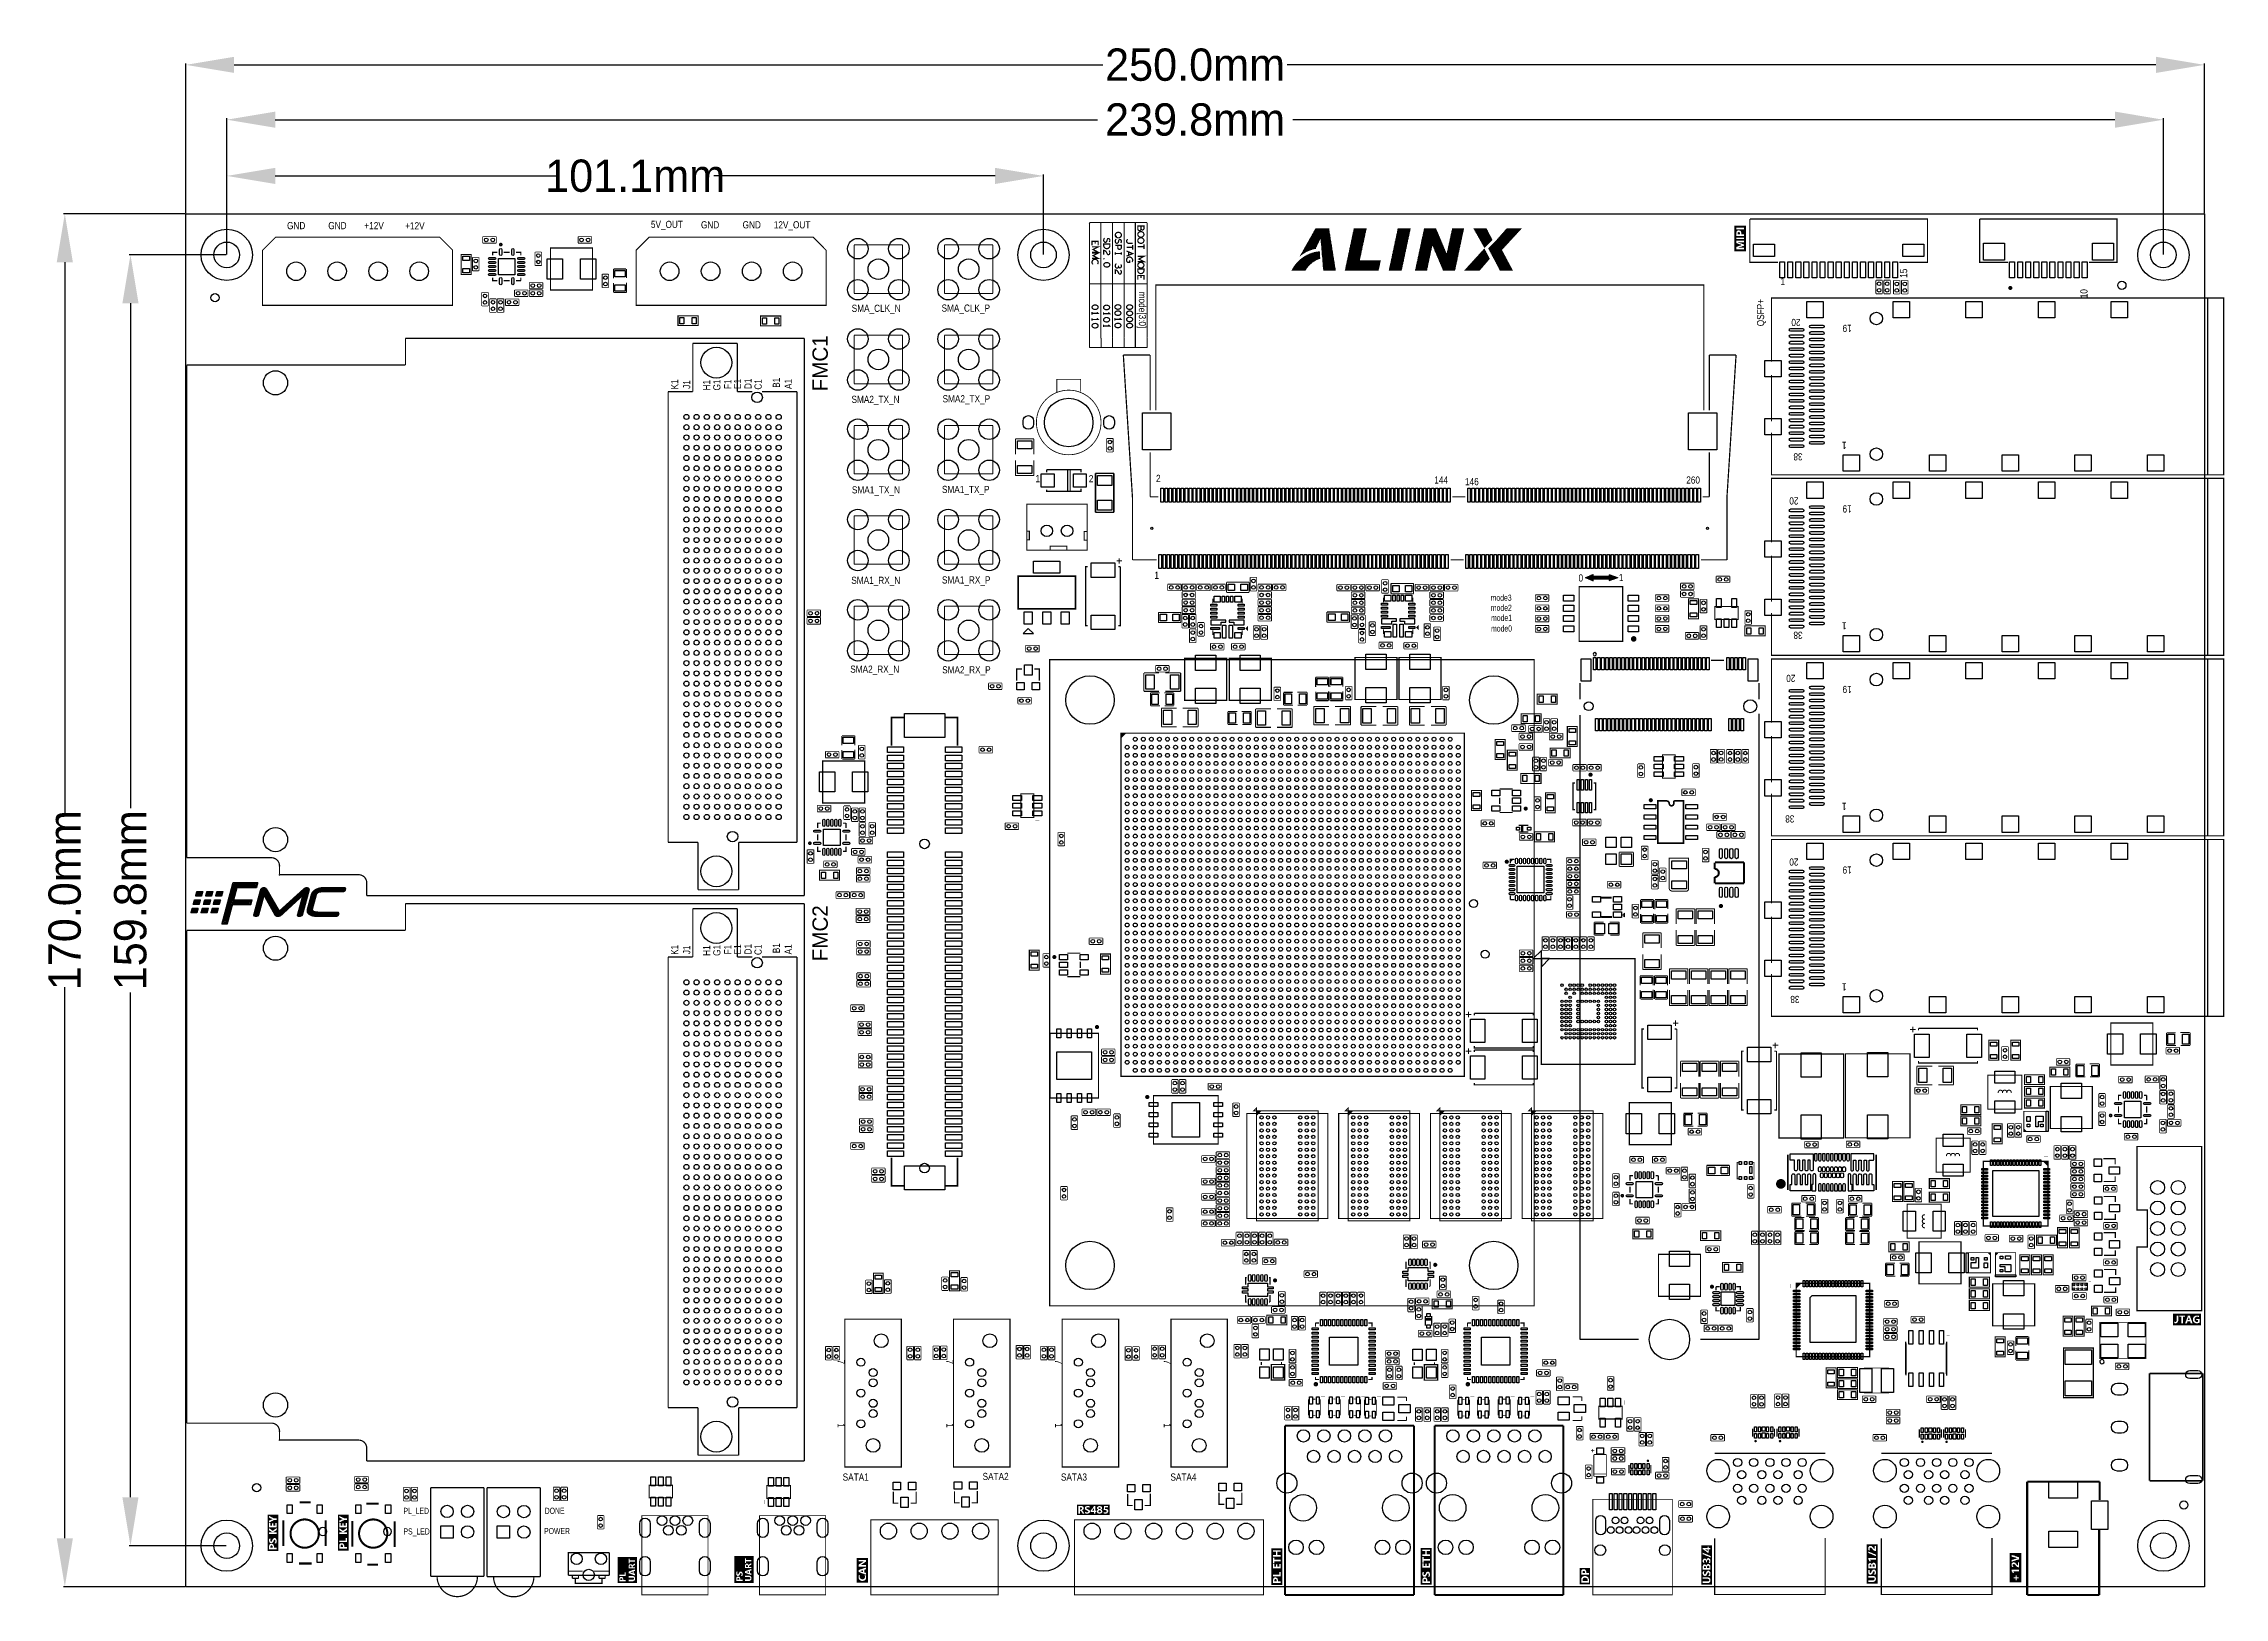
# Model space of a CAD drawing. Extents: x 4 to 274, y -3 to 190.
import ezdxf

# ---------------------------------------------------------------- set-up
doc = ezdxf.new("R2010")
doc.units = 0
doc.header["$MEASUREMENT"] = 0
doc.layers.get('0').update_dxf_attribs({"linetype": 'CONTINUOUS'})
doc.layers.get('Defpoints').update_dxf_attribs({"linetype": 'CONTINUOUS'})
for name, color, linetype in [('BG_OUTLINE', 7, 'CONTINUOUS'), ('BG_SILKSCREEN_TOP', 231, 'CONTINUOUS'), ('MA_PEN3', 231, 'CONTINUOUS'), ('PG_SILKSCREEN_TOP', 130, 'CONTINUOUS'), ('PIN_TOP', 140, 'CONTINUOUS')]:
    doc.layers.add(name, color=color, linetype=linetype)
doc.dimstyles.get("Standard").update_dxf_attribs({"dimtxt": 0.18, "dimasz": 0.18, "dimexe": 0.18, "dimexo": 0.0625, "dimgap": 0.09, "dimtad": 0, "dimtih": 1, "dimtoh": 1, "dimdec": 4, "dimzin": 0, "dimdsep": 46, "dimtxsty": 'STANDARD', "dimcen": 0.09, "dimadec": 0, "dimazin": 0, "dimtfac": 1, "dimtdec": 4, "dimtofl": 0, "dimtmove": 0, "dimatfit": 3, "dimfxl": 1, "dimtolj": 1, "dimtzin": 0, "dimarcsym": 0})

msp = doc.modelspace()

# ---------------------------------------------------------------- texts
at = {"layer": 'BG_SILKSCREEN_TOP'}
for s, height, width, p in [('GND', 0.889, 0.857143, (34.0614, 166.8018)), ('GND', 0.889, 0.857143, (39.1668, 166.8018)), ('+12V', 0.889, 0.857143, (43.6372, 166.8018)), ('+12V', 0.889, 0.857143, (48.6918, 166.7764)), ('5V_OUT', 0.889, 0.857143, (79.121, 166.9542)), ('GND', 0.889, 0.857143, (85.3186, 166.9034)), ('GND', 0.889, 0.857143, (90.4748, 166.9034)), ('12V_OUT', 0.889, 0.857143, (94.3356, 166.9034)), ('SMA_CLK_N', 0.889, 0.857143, (103.9876, 156.5656)), ('SMA_CLK_P', 0.889, 0.857143, (115.1128, 156.591)), ('SMA2_TX_N', 0.889, 0.857143, (103.9622, 145.288)), ('SMA2_TX_P', 0.889, 0.857143, (115.2398, 145.3642)), ('SMA1_TX_P', 0.889, 0.857143, (115.1636, 134.1374)), ('SMA1_TX_N', 0.889, 0.857143, (104.013, 134.0866)), ('SMA1_RX_N', 0.889, 0.857143, (103.9368, 122.8852)), ('SMA1_RX_P', 0.889, 0.857143, (115.1636, 122.936)), ('mode3', 0.762, 0.666667, (183.11368, 120.795288)), ('0', 0.889, 0.857143, (193.99504, 123.1773)), ('1', 0.889, 0.857143, (198.99376, 123.23064)), ('mode2', 0.762, 0.666667, (183.13908, 119.550688)), ('mode1', 0.762, 0.666667, (183.16448, 118.306088)), ('mode0', 0.762, 0.666667, (183.16448, 116.985288)), ('SMA2_RX_N', 0.889, 0.857143, (103.8098, 111.887)), ('SMA2_RX_P', 0.889, 0.857143, (115.189, 111.8108)), ('SATA1', 0.889, 0.857143, (102.87, 11.8618)), ('SATA2', 0.889, 0.857143, (120.1928, 11.938)), ('SATA3', 0.889, 0.857143, (129.8956, 11.8618)), ('SATA4', 0.889, 0.857143, (143.4592, 11.8618)), ('PL_LED', 0.762, 0.666667, (48.47844, 7.73684)), ('DONE', 0.762, 0.666667, (65.96888, 7.74954)), ('PS_LED', 0.762, 0.666667, (48.47844, 5.1943)), ('POWER', 0.762, 0.666667, (65.89014, 5.24764))]:
    msp.add_text(s, height=height, dxfattribs=dict(at, width=width)).set_placement(p)
at = {"layer": 'BG_SILKSCREEN_TOP', "width": 0.857143}
for s, rotation, p in [('mode[3:0]', 270, (139.5476, 159.0675)), ('QSFP+', 90, (216.98204, 154.7876))]:
    msp.add_text(s, height=0.889, rotation=rotation, dxfattribs=at).set_placement(p)
at = {"layer": 'BG_SILKSCREEN_TOP'}
for s, p in [('FMC1', (101.0285, 146.72818)), ('FMC2', (101.0285, 76.16444))]:
    msp.add_text(s, height=1.905, rotation=90, dxfattribs=at).set_placement(p)
at = {"layer": 'PG_SILKSCREEN_TOP', "width": 0.857143}
for s, p in [('1', (219.00134, 159.900366)), ('1', (126.746, 135.475218)), ('2', (133.35, 135.475218)), ('2', (141.672564, 135.506206)), ('144', (176.136046, 135.306054)), ('146', (179.93614, 135.106156)), ('260', (207.336136, 135.306054)), ('1', (141.472666, 123.505976))]:
    msp.add_text(s, height=0.889, dxfattribs=at).set_placement(p)
for s, rotation, p in [('15', 90, (234.696, 160.782)), ('10', 90, (257.029458, 158.253938)), ('20', 180, (221.488, 155.702)), ('19', 180, (227.826062, 154.965908)), ('K1', 90, (82.49666, 146.96186)), ('J1', 90, (83.99526, 147.03806)), ('H1', 90, (86.45906, 146.83486)), ('G1', 90, (87.72906, 146.83486)), ('F1', 90, (89.07526, 147.01266)), ('E1', 90, (90.29446, 147.01266)), ('D1', 90, (91.58986, 147.01266)), ('C1', 90, (92.83446, 146.93646)), ('B1', 90, (95.09506, 147.16506)), ('A1', 90, (96.56826, 147.01266)), ('1', 180, (227.191062, 140.487908)), ('38', 180, (221.742, 139.065)), ('20', 180, (221.234, 133.604)), ('19', 180, (227.826062, 132.613908)), ('38', 180, (221.742, 116.967)), ('1', 180, (227.191062, 118.135908)), ('20', 180, (220.853, 111.633)), ('19', 180, (227.826062, 110.261908)), ('1', 180, (227.191062, 95.783908)), ('38', 180, (220.726, 94.234)), ('20', 180, (221.234, 88.9)), ('19', 180, (227.826062, 87.909908)), ('B1', 90, (95.09506, 77.1652)), ('K1', 90, (82.49666, 76.962)), ('J1', 90, (83.99526, 77.0382)), ('H1', 90, (86.45906, 76.835)), ('G1', 90, (87.72906, 76.835)), ('F1', 90, (89.07526, 77.0128)), ('E1', 90, (90.29446, 77.0128)), ('D1', 90, (91.58986, 77.0128)), ('C1', 90, (92.83446, 76.9366)), ('A1', 90, (96.56826, 77.0128)), ('1', 180, (227.191062, 73.431908)), ('38', 180, (221.361, 71.882)), ('7', 270, (102.251764, 26.8478)), ('7', 270, (115.713764, 26.8478)), ('7', 270, (129.175764, 26.8478)), ('7', 270, (142.637764, 26.8478)), ('1', 270, (102.251764, 18.9738)), ('1', 270, (115.713764, 18.9738)), ('1', 270, (129.175764, 18.9738)), ('1', 270, (142.637764, 18.9738))]:
    msp.add_text(s, height=0.889, rotation=rotation, dxfattribs=at).set_placement(p)

# ---------------------------------------------------------------- blocks, each defined once
blk = doc.blocks.new('*D9')
at = {"color": 0, "linetype": 'Continuous', "lineweight": -2, "transparency": 16777216}
for p, q in [((26.59, 163.69), (26.59, 173.58)), ((32.59, 173.4), (67.41, 173.4)), ((121.74, 173.4), (86.92, 173.4)), ((127.74, 163.69), (127.74, 173.58))]:
    blk.add_line(p, q, dxfattribs=at)
at = {"color": 0, "linetype": 'Continuous', "transparency": 16777216}
for points in [[(32.59, 174.4), (32.59, 172.4), (26.59, 173.4)], [(121.74, 174.4), (121.74, 172.4), (127.74, 173.4)]]:
    blk.add_solid(points, dxfattribs=at)
at = {"layer": 'Defpoints', "color": 0, "linetype": 'Continuous', "transparency": 16777216}
for p in [(127.74, 173.4), (26.59, 163.63), (127.74, 163.63)]:
    blk.add_point(p, dxfattribs=at)
at = {"color": 0, "linetype": 'Continuous', "transparency": 16777216, "insert": (77.17, 173.4), "char_height": 4, "attachment_point": 5}
blk.add_mtext('\\A1;101.1mm', dxfattribs=at)
blk = doc.blocks.new('*D10')
at = {"color": 0, "linetype": 'Continuous', "lineweight": -2, "transparency": 16777216}
for p, q in [((26.59, 163.69), (26.59, 180.54)), ((32.59, 180.36), (134.42, 180.36)), ((260.42, 180.36), (158.6, 180.36)), ((266.42, 163.69), (266.42, 180.54))]:
    blk.add_line(p, q, dxfattribs=at)
at = {"color": 0, "linetype": 'Continuous', "transparency": 16777216}
for points in [[(32.59, 181.36), (32.59, 179.36), (26.59, 180.36)], [(260.42, 181.36), (260.42, 179.36), (266.42, 180.36)]]:
    blk.add_solid(points, dxfattribs=at)
at = {"layer": 'Defpoints', "color": 0, "linetype": 'Continuous', "transparency": 16777216}
for p in [(266.42, 180.36), (26.59, 163.63), (266.42, 163.63)]:
    blk.add_point(p, dxfattribs=at)
at = {"color": 0, "linetype": 'Continuous', "transparency": 16777216, "insert": (146.51, 180.36), "char_height": 4, "attachment_point": 5}
blk.add_mtext('\\A1;239.8mm', dxfattribs=at)
blk = doc.blocks.new('*D11')
at = {"color": 0, "linetype": 'Continuous', "lineweight": -2, "transparency": 16777216}
for p, q in [((21.51, 168.77), (21.51, 187.33)), ((27.51, 187.15), (135.08, 187.15)), ((265.5, 187.15), (157.93, 187.15)), ((271.5, 168.77), (271.5, 187.33))]:
    blk.add_line(p, q, dxfattribs=at)
at = {"color": 0, "linetype": 'Continuous', "transparency": 16777216}
for points in [[(27.51, 188.15), (27.51, 186.15), (21.51, 187.15)], [(265.5, 188.15), (265.5, 186.15), (271.5, 187.15)]]:
    blk.add_solid(points, dxfattribs=at)
at = {"layer": 'Defpoints', "color": 0, "linetype": 'Continuous', "transparency": 16777216}
for p in [(271.5, 187.15), (21.51, 168.71), (271.5, 168.71)]:
    blk.add_point(p, dxfattribs=at)
at = {"color": 0, "linetype": 'Continuous', "transparency": 16777216, "insert": (146.51, 187.15), "char_height": 4, "attachment_point": 5}
blk.add_mtext('\\A1;250.0mm', dxfattribs=at)
blk = doc.blocks.new('*D12')
at = {"color": 0, "linetype": 'Continuous', "lineweight": -2, "transparency": 16777216}
for p, q in [((26.53, 163.63), (14.49, 163.63)), ((14.67, 157.63), (14.67, 95.14)), ((14.67, 9.81), (14.67, 72.3)), ((26.53, 3.81), (14.49, 3.81))]:
    blk.add_line(p, q, dxfattribs=at)
at = {"color": 0, "linetype": 'Continuous', "transparency": 16777216}
for points in [[(13.67, 157.63), (15.67, 157.63), (14.67, 163.63)], [(13.67, 9.81), (15.67, 9.81), (14.67, 3.81)]]:
    blk.add_solid(points, dxfattribs=at)
at = {"layer": 'Defpoints', "color": 0, "linetype": 'Continuous', "transparency": 16777216}
for p in [(26.59, 163.63), (14.67, 3.81), (26.59, 3.81)]:
    blk.add_point(p, dxfattribs=at)
at = {"color": 0, "linetype": 'Continuous', "transparency": 16777216, "insert": (14.67, 83.72), "char_height": 4, "attachment_point": 5, "rotation": 90}
blk.add_mtext('\\A1;159.8mm', dxfattribs=at)
blk = doc.blocks.new('*D13')
at = {"color": 0, "linetype": 'Continuous', "lineweight": -2, "transparency": 16777216}
for p, q in [((21.45, 168.71), (6.36, 168.71)), ((6.54, 162.71), (6.54, 94.48)), ((6.54, 4.73), (6.54, 72.96)), ((21.45, -1.27), (6.36, -1.27))]:
    blk.add_line(p, q, dxfattribs=at)
at = {"color": 0, "linetype": 'Continuous', "transparency": 16777216}
for points in [[(5.54, 162.71), (7.54, 162.71), (6.54, 168.71)], [(5.54, 4.73), (7.54, 4.73), (6.54, -1.27)]]:
    blk.add_solid(points, dxfattribs=at)
at = {"layer": 'Defpoints', "color": 0, "linetype": 'Continuous', "transparency": 16777216}
for p in [(21.51, 168.71), (6.54, -1.27), (21.51, -1.27)]:
    blk.add_point(p, dxfattribs=at)
at = {"color": 0, "linetype": 'Continuous', "transparency": 16777216, "insert": (6.54, 83.72), "char_height": 4, "attachment_point": 5, "rotation": 90}
blk.add_mtext('\\A1;170.0mm', dxfattribs=at)

# ---------------------------------------------------------------- dimensions: what is measured, and where the dimension line sits
at = {"linetype": 'Continuous'}
for base, p1, p2, picture, middle in [((271.5006, 187.153934), (21.5138, 168.7068), (271.5006, 168.7068), '*D11', (146.5072, 187.153934)), ((266.4206, 180.359483), (26.5938, 163.6268), (266.4206, 163.6268), '*D10', (146.5072, 180.359483)), ((127.7366, 173.397149), (26.5938, 163.6268), (127.7366, 163.6268), '*D9', (77.1652, 173.397149))]:
    dim = msp.add_linear_dim(base=base, p1=p1, p2=p2, dimstyle='Standard', override={"dimtxt": 4, "dimasz": 6, "dimdec": 1, "dimpost": 'mm'}, dxfattribs=at)
    dim.commit()
    dim.dimension.update_dxf_attribs({"geometry": picture, "text_midpoint": middle})
for base, p1, p2, picture, middle in [((6.538831, -1.27), (21.5138, 168.7068), (21.5138, -1.27), '*D13', (6.538831, 83.7184)), ((14.674346, 3.81), (26.5938, 163.6268), (26.5938, 3.81), '*D12', (14.674346, 83.7184))]:
    dim = msp.add_linear_dim(base=base, p1=p1, p2=p2, angle=90, dimstyle='Standard', override={"dimtxt": 4, "dimasz": 6, "dimdec": 1, "dimpost": 'mm'}, dxfattribs=at)
    dim.commit()
    dim.dimension.update_dxf_attribs({"geometry": picture, "text_midpoint": middle, "text_rotation": 90})

# ---------------------------------------------------------------- linework, layer by layer
at = {"linetype": 'Continuous'}
for centre in [(26.5938, 163.6268), (127.7366, 163.6268), (266.4206, 163.6268), (26.5938, 3.81), (127.7366, 3.81), (266.4206, 3.81)]:
    msp.add_circle(centre, 1.5875, dxfattribs=at)
at = {"layer": 'BG_OUTLINE'}
msp.add_lwpolyline([(21.5138, -1.27), (21.5138, 168.7068), (271.5006, 168.7068), (271.5006, -1.27)], close=True, dxfattribs=at)
for points in [[(38.992556, 5.562346, 1), (37.994844, 5.562346, 1), (38.992556, 5.562346)], [(46.99254, 5.562346, 1), (45.994828, 5.562346, 1), (46.99254, 5.562346)]]:
    msp.add_lwpolyline(points, format="xyb", dxfattribs=at)
at = {"layer": 'BG_SILKSCREEN_TOP'}
for points, const_width in [([(133.479032, 153.331926), (133.440932, 153.370026), (133.440932, 167.522906), (133.425692, 167.538146), (133.504432, 167.616886), (140.575792, 167.616886)], 0.127), ([(134.855712, 167.624506), (134.855712, 153.326846), (134.863332, 153.319226), (134.863332, 152.172924), (134.859268, 152.16886)], 0.127), ([(136.300972, 167.632126), (136.300972, 153.347166), (136.293352, 153.339546)], 0.127), ([(137.710672, 167.616886), (137.710672, 153.349706), (137.725912, 153.334466)], 0.127), ([(139.110212, 167.632126), (139.110212, 152.185116), (139.151868, 152.14346)], 0.127), ([(140.575792, 167.616886), (140.575792, 153.347166), (140.591032, 153.331926)], 0.127), ([(133.743192, 164.792406), (133.743192, 165.300406), (134.505192, 165.300406), (134.505192, 164.792406)], 0.1524), ([(134.136892, 164.995606), (134.136892, 165.300406)], 0.1524), ([(135.297672, 165.706806), (135.234172, 165.605206), (135.196072, 165.490906), (135.196072, 165.389306), (135.234172, 165.287706), (135.297672, 165.211506), (135.386572, 165.173406), (135.475472, 165.198806), (135.551672, 165.262306), (135.602472, 165.376606), (135.627872, 165.529006), (135.678672, 165.617906), (135.767572, 165.656006), (135.856472, 165.630606), (135.919972, 165.567106), (135.958072, 165.478206), (135.958072, 165.389306), (135.932672, 165.300406), (135.869172, 165.224206)], 0.1524), ([(135.196072, 164.957506), (135.958072, 164.957506), (135.958072, 164.703506), (135.919972, 164.601906), (135.869172, 164.525706), (135.792972, 164.462206), (135.704072, 164.411406), (135.577072, 164.398706), (135.450072, 164.411406), (135.361172, 164.462206), (135.284972, 164.525706), (135.234172, 164.601906), (135.196072, 164.703506), (135.196072, 164.957506)], 0.1524), ([(136.621012, 166.075106), (136.633712, 166.176706), (136.684512, 166.265606), (136.760712, 166.341806), (136.849612, 166.392606), (136.951212, 166.418006), (137.052812, 166.418006), (137.154412, 166.392606), (137.243312, 166.341806), (137.319512, 166.265606), (137.370312, 166.176706), (137.383012, 166.075106), (137.370312, 165.973506), (137.319512, 165.884606), (137.243312, 165.808406), (137.154412, 165.757606), (137.052812, 165.732206), (136.951212, 165.732206), (136.849612, 165.757606), (136.760712, 165.808406), (136.684512, 165.884606), (136.633712, 165.973506), (136.621012, 166.075106)], 0.1524), ([(136.824212, 165.973506), (136.621012, 165.821106)], 0.1524), ([(136.722612, 165.579806), (136.659112, 165.478206), (136.621012, 165.363906), (136.621012, 165.262306), (136.659112, 165.160706), (136.722612, 165.084506), (136.811512, 165.046406), (136.900412, 165.071806), (136.976612, 165.135306), (137.027412, 165.249606), (137.052812, 165.402006), (137.103612, 165.490906), (137.192512, 165.529006), (137.281412, 165.503606), (137.344912, 165.440106), (137.383012, 165.351206), (137.383012, 165.262306), (137.357612, 165.173406), (137.294112, 165.097206)], 0.1524), ([(136.621012, 164.805106), (137.383012, 164.805106), (137.383012, 164.500306), (137.344912, 164.398706), (137.256012, 164.322506), (137.154412, 164.297106), (137.052812, 164.322506), (136.976612, 164.386006), (136.938512, 164.500306), (136.938512, 164.805106)], 0.1524), ([(138.170412, 165.562026), (138.094212, 165.498526), (138.043412, 165.422326), (138.018012, 165.333426), (138.043412, 165.231826), (138.094212, 165.155626), (138.170412, 165.079426), (138.272012, 165.054026), (138.780012, 165.054026)], 0.1524), ([(138.780012, 164.838126), (138.780012, 164.253926)], 0.1524), ([(139.821412, 166.816786), (139.859512, 166.765986), (139.923012, 166.727886), (140.011912, 166.702486), (140.088112, 166.727886), (140.138912, 166.778686), (140.177012, 166.867586), (140.177012, 167.210486), (139.415012, 167.210486), (139.415012, 166.791386), (139.465812, 166.702486), (139.542012, 166.651686), (139.630912, 166.626286), (139.719812, 166.651686), (139.796012, 166.727886), (139.821412, 166.816786), (139.821412, 167.210486)], 0.1524), ([(139.415012, 166.156386), (139.427712, 166.257986), (139.478512, 166.346886), (139.554712, 166.423086), (139.643612, 166.473886), (139.745212, 166.499286), (139.846812, 166.499286), (139.948412, 166.473886), (140.037312, 166.423086), (140.113512, 166.346886), (140.164312, 166.257986), (140.177012, 166.156386), (140.164312, 166.054786), (140.113512, 165.965886), (140.037312, 165.889686), (139.948412, 165.838886), (139.846812, 165.813486), (139.745212, 165.813486), (139.643612, 165.838886), (139.554712, 165.889686), (139.478512, 165.965886), (139.427712, 166.054786), (139.415012, 166.156386)], 0.1524), ([(139.415012, 165.394386), (139.427712, 165.495986), (139.478512, 165.584886), (139.554712, 165.661086), (139.643612, 165.711886), (139.745212, 165.737286), (139.846812, 165.737286), (139.948412, 165.711886), (140.037312, 165.661086), (140.113512, 165.584886), (140.164312, 165.495986), (140.177012, 165.394386), (140.164312, 165.292786), (140.113512, 165.203886), (140.037312, 165.127686), (139.948412, 165.076886), (139.846812, 165.051486), (139.745212, 165.051486), (139.643612, 165.076886), (139.554712, 165.127686), (139.478512, 165.203886), (139.427712, 165.292786), (139.415012, 165.394386)], 0.1524), ([(140.177012, 164.924486), (140.177012, 164.340286)], 0.1524), ([(160.19526, 164.762688), (161.64306, 164.762688)], 0.0254), ([(160.19526, 164.737288), (161.61766, 164.737288)], 0.0254), ([(160.22066, 164.788088), (161.64306, 164.788088)], 0.0254), ([(160.24606, 164.838888), (161.66846, 164.838888)], 0.0254), ([(160.24606, 164.813488), (161.66846, 164.813488)], 0.0254), ([(160.27146, 164.889688), (161.69386, 164.889688)], 0.0254), ([(160.27146, 164.864288), (161.66846, 164.864288)], 0.0254), ([(160.29686, 164.940488), (161.71926, 164.940488)], 0.0254), ([(160.29686, 164.915088), (161.69386, 164.915088)], 0.0254), ([(160.32226, 164.965888), (161.71926, 164.965888)], 0.0254), ([(160.34766, 165.016688), (161.74466, 165.016688)], 0.0254), ([(160.34766, 164.991288), (161.74466, 164.991288)], 0.0254), ([(160.37306, 165.067488), (161.77006, 165.067488)], 0.0254), ([(160.37306, 165.042088), (161.77006, 165.042088)], 0.0254), ([(160.39846, 165.118288), (161.79546, 165.118288)], 0.0254), ([(160.39846, 165.092888), (161.79546, 165.092888)], 0.0254), ([(160.42386, 165.169088), (161.82086, 165.169088)], 0.0254), ([(160.42386, 165.143688), (161.82086, 165.143688)], 0.0254), ([(160.44926, 165.194488), (161.84626, 165.194488)], 0.0254), ([(160.47466, 165.245288), (161.87166, 165.245288)], 0.0254), ([(160.47466, 165.219888), (161.84626, 165.219888)], 0.0254), ([(160.50006, 165.296088), (161.89706, 165.296088)], 0.0254), ([(160.50006, 165.270688), (161.87166, 165.270688)], 0.0254), ([(160.52546, 165.346888), (161.89706, 165.346888)], 0.0254), ([(160.52546, 165.321488), (161.89706, 165.321488)], 0.0254), ([(160.55086, 165.372288), (161.92246, 165.372288)], 0.0254), ([(160.57626, 165.423088), (161.94786, 165.423088)], 0.0254), ([(160.57626, 165.397688), (161.92246, 165.397688)], 0.0254), ([(160.60166, 165.473888), (161.97326, 165.473888)], 0.0254), ([(160.60166, 165.448488), (161.94786, 165.448488)], 0.0254), ([(160.62706, 165.524688), (161.99866, 165.524688)], 0.0254), ([(160.62706, 165.499288), (161.97326, 165.499288)], 0.0254), ([(160.65246, 165.575488), (163.31946, 165.575488)], 0.0254), ([(160.65246, 165.550088), (161.99866, 165.550088)], 0.0254), ([(160.67786, 165.600888), (163.31946, 165.600888)], 0.0254), ([(160.70326, 165.651688), (163.31946, 165.651688)], 0.0254), ([(160.70326, 165.626288), (163.31946, 165.626288)], 0.0254), ([(160.72866, 165.702488), (163.29406, 165.702488)], 0.0254), ([(160.72866, 165.677088), (163.29406, 165.677088)], 0.0254), ([(160.75406, 165.753288), (163.29406, 165.753288)], 0.0254), ([(160.75406, 165.727888), (163.29406, 165.727888)], 0.0254), ([(160.77946, 165.778688), (163.29406, 165.778688)], 0.0254), ([(160.80486, 165.829488), (163.26866, 165.829488)], 0.0254), ([(160.80486, 165.804088), (163.29406, 165.804088)], 0.0254), ([(160.83026, 165.880288), (163.26866, 165.880288)], 0.0254), ([(160.83026, 165.854888), (163.26866, 165.854888)], 0.0254), ([(160.85566, 165.931088), (163.26866, 165.931088)], 0.0254), ([(160.85566, 165.905688), (163.26866, 165.905688)], 0.0254), ([(160.88106, 165.956488), (163.26866, 165.956488)], 0.0254), ([(160.90646, 166.007288), (163.24326, 166.007288)], 0.0254), ([(160.90646, 165.981888), (163.26866, 165.981888)], 0.0254), ([(160.93186, 166.058088), (163.24326, 166.058088)], 0.0254), ([(160.93186, 166.032688), (163.24326, 166.032688)], 0.0254), ([(160.95726, 166.108888), (163.24326, 166.108888)], 0.0254), ([(160.95726, 166.083488), (163.24326, 166.083488)], 0.0254), ([(160.98266, 166.159688), (163.21786, 166.159688)], 0.0254), ([(160.98266, 166.134288), (163.24326, 166.134288)], 0.0254), ([(161.00806, 166.185088), (163.21786, 166.185088)], 0.0254), ([(161.03346, 166.235888), (163.21786, 166.235888)], 0.0254), ([(161.03346, 166.210488), (163.21786, 166.210488)], 0.0254), ([(161.05886, 166.286688), (163.21786, 166.286688)], 0.0254), ([(161.05886, 166.261288), (163.21786, 166.261288)], 0.0254), ([(161.08426, 166.337488), (163.19246, 166.337488)], 0.0254), ([(161.08426, 166.312088), (163.19246, 166.312088)], 0.0254), ([(161.10966, 166.362888), (163.19246, 166.362888)], 0.0254), ([(161.13506, 166.413688), (163.19246, 166.413688)], 0.0254), ([(161.13506, 166.388288), (163.19246, 166.388288)], 0.0254), ([(161.16046, 166.464488), (163.19246, 166.464488)], 0.0254), ([(161.16046, 166.439088), (163.19246, 166.439088)], 0.0254), ([(161.18586, 166.515288), (163.16706, 166.515288)], 0.0254), ([(161.18586, 166.489888), (163.16706, 166.489888)], 0.0254), ([(161.21126, 166.566088), (163.16706, 166.566088)], 0.0254), ([(161.21126, 166.540688), (163.16706, 166.540688)], 0.0254), ([(161.23666, 166.591488), (163.16706, 166.591488)], 0.0254), ([(161.26206, 166.642288), (163.14166, 166.642288)], 0.0254), ([(161.26206, 166.616888), (163.16706, 166.616888)], 0.0254), ([(161.28746, 166.693088), (163.14166, 166.693088)], 0.0254), ([(161.28746, 166.667688), (163.14166, 166.667688)], 0.0254), ([(161.31286, 166.743888), (163.14166, 166.743888)], 0.0254), ([(161.31286, 166.718488), (163.14166, 166.718488)], 0.0254), ([(161.33826, 166.769288), (163.14166, 166.769288)], 0.0254), ([(161.36366, 166.820088), (163.11626, 166.820088)], 0.0254), ([(161.36366, 166.794688), (163.11626, 166.794688)], 0.0254), ([(161.38906, 166.870888), (163.11626, 166.870888)], 0.0254), ([(161.38906, 166.845488), (163.11626, 166.845488)], 0.0254), ([(161.41446, 166.896288), (163.11626, 166.896288)], 0.0254), ([(162.04946, 165.550088), (163.31946, 165.550088)], 0.0254), ([(162.04946, 165.524688), (163.31946, 165.524688)], 0.0254), ([(162.04946, 165.499288), (163.34486, 165.499288)], 0.0254), ([(162.04946, 165.473888), (163.34486, 165.473888)], 0.0254), ([(162.04946, 165.448488), (163.34486, 165.448488)], 0.0254), ([(162.04946, 165.423088), (163.34486, 165.423088)], 0.0254), ([(162.04946, 165.397688), (163.34486, 165.397688)], 0.0254), ([(162.07486, 165.372288), (163.34486, 165.372288)], 0.0254), ([(162.07486, 165.346888), (163.37026, 165.346888)], 0.0254), ([(162.07486, 165.321488), (163.37026, 165.321488)], 0.0254), ([(162.07486, 165.296088), (163.37026, 165.296088)], 0.0254), ([(162.07486, 165.270688), (163.37026, 165.270688)], 0.0254), ([(162.07486, 165.245288), (163.37026, 165.245288)], 0.0254), ([(162.07486, 165.219888), (163.37026, 165.219888)], 0.0254), ([(162.07486, 165.194488), (163.37026, 165.194488)], 0.0254), ([(162.07486, 165.169088), (163.39566, 165.169088)], 0.0254), ([(162.07486, 165.143688), (163.39566, 165.143688)], 0.0254), ([(162.07486, 165.118288), (163.39566, 165.118288)], 0.0254), ([(162.07486, 165.092888), (163.39566, 165.092888)], 0.0254), ([(162.10026, 165.067488), (163.39566, 165.067488)], 0.0254), ([(162.10026, 165.042088), (163.39566, 165.042088)], 0.0254), ([(162.10026, 165.016688), (163.42106, 165.016688)], 0.0254), ([(162.10026, 164.991288), (163.42106, 164.991288)], 0.0254), ([(162.10026, 164.965888), (163.42106, 164.965888)], 0.0254), ([(162.10026, 164.940488), (163.42106, 164.940488)], 0.0254), ([(162.10026, 164.915088), (163.42106, 164.915088)], 0.0254), ([(162.10026, 164.889688), (163.42106, 164.889688)], 0.0254), ([(162.10026, 164.864288), (163.44646, 164.864288)], 0.0254), ([(162.10026, 164.838888), (163.44646, 164.838888)], 0.0254), ([(162.10026, 164.813488), (163.44646, 164.813488)], 0.0254), ([(162.10026, 164.788088), (163.44646, 164.788088)], 0.0254), ([(162.12566, 164.762688), (163.44646, 164.762688)], 0.0254), ([(162.12566, 164.737288), (163.44646, 164.737288)], 0.0254), ([(165.70706, 164.813488), (167.30726, 164.813488)], 0.0254), ([(165.70706, 164.788088), (167.30726, 164.788088)], 0.0254), ([(165.70706, 164.762688), (167.30726, 164.762688)], 0.0254), ([(165.70706, 164.737288), (167.30726, 164.737288)], 0.0254), ([(165.73246, 164.940488), (167.33266, 164.940488)], 0.0254), ([(165.73246, 164.915088), (167.33266, 164.915088)], 0.0254), ([(165.73246, 164.889688), (167.33266, 164.889688)], 0.0254), ([(165.73246, 164.864288), (167.33266, 164.864288)], 0.0254), ([(165.73246, 164.838888), (167.30726, 164.838888)], 0.0254), ([(165.75786, 165.067488), (167.35806, 165.067488)], 0.0254), ([(165.75786, 165.042088), (167.35806, 165.042088)], 0.0254), ([(165.75786, 165.016688), (167.35806, 165.016688)], 0.0254), ([(165.75786, 164.991288), (167.35806, 164.991288)], 0.0254), ([(165.75786, 164.965888), (167.35806, 164.965888)], 0.0254), ([(165.78326, 165.169088), (167.38346, 165.169088)], 0.0254), ([(165.78326, 165.143688), (167.38346, 165.143688)], 0.0254), ([(165.78326, 165.118288), (167.38346, 165.118288)], 0.0254), ([(165.78326, 165.092888), (167.38346, 165.092888)], 0.0254), ([(165.80866, 165.296088), (167.40886, 165.296088)], 0.0254), ([(165.80866, 165.270688), (167.40886, 165.270688)], 0.0254), ([(165.80866, 165.245288), (167.40886, 165.245288)], 0.0254), ([(165.80866, 165.219888), (167.40886, 165.219888)], 0.0254), ([(165.80866, 165.194488), (167.38346, 165.194488)], 0.0254), ([(165.83406, 165.423088), (167.43426, 165.423088)], 0.0254), ([(165.83406, 165.397688), (167.43426, 165.397688)], 0.0254), ([(165.83406, 165.372288), (167.43426, 165.372288)], 0.0254), ([(165.83406, 165.346888), (167.43426, 165.346888)], 0.0254), ([(165.83406, 165.321488), (167.43426, 165.321488)], 0.0254), ([(165.85946, 165.550088), (167.45966, 165.550088)], 0.0254), ([(165.85946, 165.524688), (167.45966, 165.524688)], 0.0254), ([(165.85946, 165.499288), (167.45966, 165.499288)], 0.0254), ([(165.85946, 165.473888), (167.45966, 165.473888)], 0.0254), ([(165.85946, 165.448488), (167.45966, 165.448488)], 0.0254), ([(165.88486, 165.651688), (167.48506, 165.651688)], 0.0254), ([(165.88486, 165.626288), (167.48506, 165.626288)], 0.0254), ([(165.88486, 165.600888), (167.48506, 165.600888)], 0.0254), ([(165.88486, 165.575488), (167.48506, 165.575488)], 0.0254), ([(165.91026, 165.778688), (167.51046, 165.778688)], 0.0254), ([(165.91026, 165.753288), (167.51046, 165.753288)], 0.0254), ([(165.91026, 165.727888), (167.51046, 165.727888)], 0.0254), ([(165.91026, 165.702488), (167.51046, 165.702488)], 0.0254), ([(165.91026, 165.677088), (167.51046, 165.677088)], 0.0254), ([(165.93566, 165.905688), (167.53586, 165.905688)], 0.0254), ([(165.93566, 165.880288), (167.53586, 165.880288)], 0.0254), ([(165.93566, 165.854888), (167.53586, 165.854888)], 0.0254), ([(165.93566, 165.829488), (167.53586, 165.829488)], 0.0254), ([(165.93566, 165.804088), (167.53586, 165.804088)], 0.0254), ([(165.96106, 166.007288), (167.56126, 166.007288)], 0.0254), ([(165.96106, 165.981888), (167.56126, 165.981888)], 0.0254), ([(165.96106, 165.956488), (167.56126, 165.956488)], 0.0254), ([(165.96106, 165.931088), (167.56126, 165.931088)], 0.0254), ([(165.98646, 166.134288), (167.58666, 166.134288)], 0.0254), ([(165.98646, 166.108888), (167.58666, 166.108888)], 0.0254), ([(165.98646, 166.083488), (167.58666, 166.083488)], 0.0254), ([(165.98646, 166.058088), (167.58666, 166.058088)], 0.0254), ([(165.98646, 166.032688), (167.58666, 166.032688)], 0.0254), ([(166.01186, 166.261288), (167.61206, 166.261288)], 0.0254), ([(166.01186, 166.235888), (167.61206, 166.235888)], 0.0254), ([(166.01186, 166.210488), (167.61206, 166.210488)], 0.0254), ([(166.01186, 166.185088), (167.61206, 166.185088)], 0.0254), ([(166.01186, 166.159688), (167.61206, 166.159688)], 0.0254), ([(166.03726, 166.388288), (167.66286, 166.388288)], 0.0254), ([(166.03726, 166.362888), (167.63746, 166.362888)], 0.0254), ([(166.03726, 166.337488), (167.63746, 166.337488)], 0.0254), ([(166.03726, 166.312088), (167.63746, 166.312088)], 0.0254), ([(166.03726, 166.286688), (167.63746, 166.286688)], 0.0254), ([(166.06266, 166.489888), (167.66286, 166.489888)], 0.0254), ([(166.06266, 166.464488), (167.66286, 166.464488)], 0.0254), ([(166.06266, 166.439088), (167.66286, 166.439088)], 0.0254), ([(166.06266, 166.413688), (167.66286, 166.413688)], 0.0254), ([(166.08806, 166.616888), (167.68826, 166.616888)], 0.0254), ([(166.08806, 166.591488), (167.68826, 166.591488)], 0.0254), ([(166.08806, 166.566088), (167.68826, 166.566088)], 0.0254), ([(166.08806, 166.540688), (167.68826, 166.540688)], 0.0254), ([(166.08806, 166.515288), (167.68826, 166.515288)], 0.0254), ([(166.11346, 166.743888), (167.73906, 166.743888)], 0.0254), ([(166.11346, 166.718488), (167.71366, 166.718488)], 0.0254), ([(166.11346, 166.693088), (167.71366, 166.693088)], 0.0254), ([(166.11346, 166.667688), (167.71366, 166.667688)], 0.0254), ([(166.11346, 166.642288), (167.71366, 166.642288)], 0.0254), ([(166.13886, 166.870888), (167.76446, 166.870888)], 0.0254), ([(166.13886, 166.845488), (167.73906, 166.845488)], 0.0254), ([(166.13886, 166.820088), (167.73906, 166.820088)], 0.0254), ([(166.13886, 166.794688), (167.73906, 166.794688)], 0.0254), ([(166.13886, 166.769288), (167.73906, 166.769288)], 0.0254), ([(166.16426, 166.896288), (167.76446, 166.896288)], 0.0254), ([(171.14266, 164.788088), (172.76826, 164.788088)], 0.0254), ([(171.14266, 164.762688), (172.76826, 164.762688)], 0.0254), ([(171.14266, 164.737288), (172.74286, 164.737288)], 0.0254), ([(171.16806, 164.915088), (172.79366, 164.915088)], 0.0254), ([(171.16806, 164.889688), (172.79366, 164.889688)], 0.0254), ([(171.16806, 164.864288), (172.76826, 164.864288)], 0.0254), ([(171.16806, 164.838888), (172.76826, 164.838888)], 0.0254), ([(171.16806, 164.813488), (172.76826, 164.813488)], 0.0254), ([(171.19346, 165.016688), (172.81906, 165.016688)], 0.0254), ([(171.19346, 164.991288), (172.79366, 164.991288)], 0.0254), ([(171.19346, 164.965888), (172.79366, 164.965888)], 0.0254), ([(171.19346, 164.940488), (172.79366, 164.940488)], 0.0254), ([(171.21886, 165.143688), (172.84446, 165.143688)], 0.0254), ([(171.21886, 165.118288), (172.84446, 165.118288)], 0.0254), ([(171.21886, 165.092888), (172.81906, 165.092888)], 0.0254), ([(171.21886, 165.067488), (172.81906, 165.067488)], 0.0254), ([(171.21886, 165.042088), (172.81906, 165.042088)], 0.0254), ([(171.24426, 165.270688), (172.86986, 165.270688)], 0.0254), ([(171.24426, 165.245288), (172.86986, 165.245288)], 0.0254), ([(171.24426, 165.219888), (172.84446, 165.219888)], 0.0254), ([(171.24426, 165.194488), (172.84446, 165.194488)], 0.0254), ([(171.24426, 165.169088), (172.84446, 165.169088)], 0.0254), ([(171.26966, 165.372288), (172.89526, 165.372288)], 0.0254), ([(171.26966, 165.346888), (172.86986, 165.346888)], 0.0254), ([(171.26966, 165.321488), (172.86986, 165.321488)], 0.0254), ([(171.26966, 165.296088), (172.86986, 165.296088)], 0.0254), ([(171.29506, 165.499288), (172.92066, 165.499288)], 0.0254), ([(171.29506, 165.473888), (172.92066, 165.473888)], 0.0254), ([(171.29506, 165.448488), (172.89526, 165.448488)], 0.0254), ([(171.29506, 165.423088), (172.89526, 165.423088)], 0.0254), ([(171.29506, 165.397688), (172.89526, 165.397688)], 0.0254), ([(171.32046, 165.626288), (172.94606, 165.626288)], 0.0254), ([(171.32046, 165.600888), (172.94606, 165.600888)], 0.0254), ([(171.32046, 165.575488), (172.92066, 165.575488)], 0.0254), ([(171.32046, 165.550088), (172.92066, 165.550088)], 0.0254), ([(171.32046, 165.524688), (172.92066, 165.524688)], 0.0254), ([(171.34586, 165.727888), (172.97146, 165.727888)], 0.0254), ([(171.34586, 165.702488), (172.94606, 165.702488)], 0.0254), ([(171.34586, 165.677088), (172.94606, 165.677088)], 0.0254), ([(171.34586, 165.651688), (172.94606, 165.651688)], 0.0254), ([(171.37126, 165.854888), (172.99686, 165.854888)], 0.0254), ([(171.37126, 165.829488), (172.99686, 165.829488)], 0.0254), ([(171.37126, 165.804088), (172.97146, 165.804088)], 0.0254), ([(171.37126, 165.778688), (172.97146, 165.778688)], 0.0254), ([(171.37126, 165.753288), (172.97146, 165.753288)], 0.0254), ([(171.39666, 165.981888), (173.02226, 165.981888)], 0.0254), ([(171.39666, 165.956488), (173.02226, 165.956488)], 0.0254), ([(171.39666, 165.931088), (172.99686, 165.931088)], 0.0254), ([(171.39666, 165.905688), (172.99686, 165.905688)], 0.0254), ([(171.39666, 165.880288), (172.99686, 165.880288)], 0.0254), ([(171.42206, 166.083488), (173.04766, 166.083488)], 0.0254), ([(171.42206, 166.058088), (173.02226, 166.058088)], 0.0254), ([(171.42206, 166.032688), (173.02226, 166.032688)], 0.0254), ([(171.42206, 166.007288), (173.02226, 166.007288)], 0.0254), ([(171.44746, 166.210488), (173.07306, 166.210488)], 0.0254), ([(171.44746, 166.185088), (173.07306, 166.185088)], 0.0254), ([(171.44746, 166.159688), (173.04766, 166.159688)], 0.0254), ([(171.44746, 166.134288), (173.04766, 166.134288)], 0.0254), ([(171.44746, 166.108888), (173.04766, 166.108888)], 0.0254), ([(171.47286, 166.337488), (173.09846, 166.337488)], 0.0254), ([(171.47286, 166.312088), (173.09846, 166.312088)], 0.0254), ([(171.47286, 166.286688), (173.07306, 166.286688)], 0.0254), ([(171.47286, 166.261288), (173.07306, 166.261288)], 0.0254), ([(171.47286, 166.235888), (173.07306, 166.235888)], 0.0254), ([(171.49826, 166.439088), (173.12386, 166.439088)], 0.0254), ([(171.49826, 166.413688), (173.09846, 166.413688)], 0.0254), ([(171.49826, 166.388288), (173.09846, 166.388288)], 0.0254), ([(171.49826, 166.362888), (173.09846, 166.362888)], 0.0254), ([(171.52366, 166.566088), (173.14926, 166.566088)], 0.0254), ([(171.52366, 166.540688), (173.14926, 166.540688)], 0.0254), ([(171.52366, 166.515288), (173.12386, 166.515288)], 0.0254), ([(171.52366, 166.489888), (173.12386, 166.489888)], 0.0254), ([(171.52366, 166.464488), (173.12386, 166.464488)], 0.0254), ([(171.54906, 166.693088), (173.17466, 166.693088)], 0.0254), ([(171.54906, 166.667688), (173.17466, 166.667688)], 0.0254), ([(171.54906, 166.642288), (173.14926, 166.642288)], 0.0254), ([(171.54906, 166.616888), (173.14926, 166.616888)], 0.0254), ([(171.54906, 166.591488), (173.14926, 166.591488)], 0.0254), ([(171.57446, 166.794688), (173.20006, 166.794688)], 0.0254), ([(171.57446, 166.769288), (173.17466, 166.769288)], 0.0254), ([(171.57446, 166.743888), (173.17466, 166.743888)], 0.0254), ([(171.57446, 166.718488), (173.17466, 166.718488)], 0.0254), ([(171.59986, 166.896288), (173.22546, 166.896288)], 0.0254), ([(171.59986, 166.870888), (173.20006, 166.870888)], 0.0254), ([(171.59986, 166.845488), (173.20006, 166.845488)], 0.0254), ([(171.59986, 166.820088), (173.20006, 166.820088)], 0.0254), ([(174.39386, 164.762688), (177.26406, 164.762688)], 0.0254), ([(174.39386, 164.737288), (177.26406, 164.737288)], 0.0254), ([(174.41926, 164.889688), (177.18786, 164.889688)], 0.0254), ([(174.41926, 164.864288), (177.21326, 164.864288)], 0.0254), ([(174.41926, 164.838888), (177.21326, 164.838888)], 0.0254), ([(174.41926, 164.813488), (177.23866, 164.813488)], 0.0254), ([(174.41926, 164.788088), (177.23866, 164.788088)], 0.0254), ([(174.44466, 164.991288), (177.16246, 164.991288)], 0.0254), ([(174.44466, 164.965888), (177.16246, 164.965888)], 0.0254), ([(174.44466, 164.940488), (177.18786, 164.940488)], 0.0254), ([(174.44466, 164.915088), (177.18786, 164.915088)], 0.0254), ([(174.47006, 165.118288), (177.11166, 165.118288)], 0.0254), ([(174.47006, 165.092888), (177.11166, 165.092888)], 0.0254), ([(174.47006, 165.067488), (177.13706, 165.067488)], 0.0254), ([(174.47006, 165.042088), (177.13706, 165.042088)], 0.0254), ([(174.47006, 165.016688), (177.13706, 165.016688)], 0.0254), ([(174.49546, 165.245288), (177.06086, 165.245288)], 0.0254), ([(174.49546, 165.219888), (177.06086, 165.219888)], 0.0254), ([(174.49546, 165.194488), (177.06086, 165.194488)], 0.0254), ([(174.49546, 165.169088), (177.08626, 165.169088)], 0.0254), ([(174.49546, 165.143688), (177.08626, 165.143688)], 0.0254), ([(174.52086, 165.346888), (177.01006, 165.346888)], 0.0254), ([(174.52086, 165.321488), (177.01006, 165.321488)], 0.0254), ([(174.52086, 165.296088), (177.03546, 165.296088)], 0.0254), ([(174.52086, 165.270688), (177.03546, 165.270688)], 0.0254), ([(174.54626, 165.473888), (176.95926, 165.473888)], 0.0254), ([(174.54626, 165.448488), (176.95926, 165.448488)], 0.0254), ([(174.54626, 165.423088), (176.98466, 165.423088)], 0.0254), ([(174.54626, 165.397688), (176.98466, 165.397688)], 0.0254), ([(174.54626, 165.372288), (176.98466, 165.372288)], 0.0254), ([(174.57166, 165.600888), (176.90846, 165.600888)], 0.0254), ([(174.57166, 165.575488), (176.90846, 165.575488)], 0.0254), ([(174.57166, 165.550088), (176.90846, 165.550088)], 0.0254), ([(174.57166, 165.524688), (176.93386, 165.524688)], 0.0254), ([(174.57166, 165.499288), (176.93386, 165.499288)], 0.0254), ([(174.59706, 165.702488), (176.85766, 165.702488)], 0.0254), ([(174.59706, 165.677088), (176.85766, 165.677088)], 0.0254), ([(174.59706, 165.651688), (176.88306, 165.651688)], 0.0254), ([(174.59706, 165.626288), (176.88306, 165.626288)], 0.0254), ([(174.62246, 165.829488), (176.80686, 165.829488)], 0.0254), ([(174.62246, 165.804088), (176.80686, 165.804088)], 0.0254), ([(174.62246, 165.778688), (176.83226, 165.778688)], 0.0254), ([(174.62246, 165.753288), (176.83226, 165.753288)], 0.0254), ([(174.62246, 165.727888), (176.85766, 165.727888)], 0.0254), ([(174.64786, 165.956488), (176.75606, 165.956488)], 0.0254), ([(174.64786, 165.931088), (176.75606, 165.931088)], 0.0254), ([(174.64786, 165.905688), (176.78146, 165.905688)], 0.0254), ([(174.64786, 165.880288), (176.78146, 165.880288)], 0.0254), ([(174.64786, 165.854888), (176.78146, 165.854888)], 0.0254), ([(174.67326, 166.058088), (176.70526, 166.058088)], 0.0254), ([(174.67326, 166.032688), (176.70526, 166.032688)], 0.0254), ([(174.67326, 166.007288), (176.73066, 166.007288)], 0.0254), ([(174.67326, 165.981888), (176.73066, 165.981888)], 0.0254), ([(174.69866, 166.185088), (176.65446, 166.185088)], 0.0254), ([(174.69866, 166.159688), (176.65446, 166.159688)], 0.0254), ([(174.69866, 166.134288), (176.67986, 166.134288)], 0.0254), ([(174.69866, 166.108888), (176.67986, 166.108888)], 0.0254), ([(174.69866, 166.083488), (176.70526, 166.083488)], 0.0254), ([(174.72406, 166.312088), (176.60366, 166.312088)], 0.0254), ([(174.72406, 166.286688), (176.60366, 166.286688)], 0.0254), ([(174.72406, 166.261288), (176.62906, 166.261288)], 0.0254), ([(174.72406, 166.235888), (176.62906, 166.235888)], 0.0254), ([(174.72406, 166.210488), (176.65446, 166.210488)], 0.0254), ([(174.74946, 166.413688), (176.55286, 166.413688)], 0.0254), ([(174.74946, 166.388288), (176.57826, 166.388288)], 0.0254), ([(174.74946, 166.362888), (176.57826, 166.362888)], 0.0254), ([(174.74946, 166.337488), (176.57826, 166.337488)], 0.0254), ([(174.77486, 166.540688), (176.50206, 166.540688)], 0.0254), ([(174.77486, 166.515288), (176.50206, 166.515288)], 0.0254), ([(174.77486, 166.489888), (176.52746, 166.489888)], 0.0254), ([(174.77486, 166.464488), (176.52746, 166.464488)], 0.0254), ([(174.77486, 166.439088), (176.55286, 166.439088)], 0.0254), ([(174.80026, 166.667688), (176.45126, 166.667688)], 0.0254), ([(174.80026, 166.642288), (176.45126, 166.642288)], 0.0254), ([(174.80026, 166.616888), (176.47666, 166.616888)], 0.0254), ([(174.80026, 166.591488), (176.47666, 166.591488)], 0.0254), ([(174.80026, 166.566088), (176.50206, 166.566088)], 0.0254), ([(174.82566, 166.769288), (176.40046, 166.769288)], 0.0254), ([(174.82566, 166.743888), (176.42586, 166.743888)], 0.0254), ([(174.82566, 166.718488), (176.42586, 166.718488)], 0.0254), ([(174.82566, 166.693088), (176.42586, 166.693088)], 0.0254), ([(174.85106, 166.896288), (176.34966, 166.896288)], 0.0254), ([(174.85106, 166.870888), (176.37506, 166.870888)], 0.0254), ([(174.85106, 166.845488), (176.37506, 166.845488)], 0.0254), ([(174.85106, 166.820088), (176.37506, 166.820088)], 0.0254), ([(174.85106, 166.794688), (176.40046, 166.794688)], 0.0254), ([(177.87366, 164.788088), (179.37226, 164.788088)], 0.0254), ([(177.87366, 164.762688), (179.37226, 164.762688)], 0.0254), ([(177.87366, 164.737288), (179.37226, 164.737288)], 0.0254), ([(177.89906, 164.915088), (179.39766, 164.915088)], 0.0254), ([(177.89906, 164.889688), (179.39766, 164.889688)], 0.0254), ([(177.89906, 164.864288), (179.39766, 164.864288)], 0.0254), ([(177.89906, 164.838888), (179.39766, 164.838888)], 0.0254), ([(177.89906, 164.813488), (179.37226, 164.813488)], 0.0254), ([(177.92446, 165.042088), (179.42306, 165.042088)], 0.0254), ([(177.92446, 165.016688), (179.42306, 165.016688)], 0.0254), ([(177.92446, 164.991288), (179.42306, 164.991288)], 0.0254), ([(177.92446, 164.965888), (179.42306, 164.965888)], 0.0254), ([(177.92446, 164.940488), (179.39766, 164.940488)], 0.0254), ([(177.94986, 165.143688), (179.44846, 165.143688)], 0.0254), ([(177.94986, 165.118288), (179.44846, 165.118288)], 0.0254), ([(177.94986, 165.092888), (179.44846, 165.092888)], 0.0254), ([(177.94986, 165.067488), (179.42306, 165.067488)], 0.0254), ([(177.97526, 165.270688), (179.47386, 165.270688)], 0.0254), ([(177.97526, 165.245288), (179.47386, 165.245288)], 0.0254), ([(177.97526, 165.219888), (179.47386, 165.219888)], 0.0254), ([(177.97526, 165.194488), (179.47386, 165.194488)], 0.0254), ([(177.97526, 165.169088), (179.44846, 165.169088)], 0.0254), ([(178.00066, 165.372288), (179.49926, 165.372288)], 0.0254), ([(178.00066, 165.346888), (179.49926, 165.346888)], 0.0254), ([(178.00066, 165.321488), (179.49926, 165.321488)], 0.0254), ([(178.00066, 165.296088), (179.47386, 165.296088)], 0.0254), ([(178.02606, 165.499288), (179.52466, 165.499288)], 0.0254), ([(178.02606, 165.473888), (179.52466, 165.473888)], 0.0254), ([(178.02606, 165.448488), (179.52466, 165.448488)], 0.0254), ([(178.02606, 165.423088), (179.49926, 165.423088)], 0.0254), ([(178.02606, 165.397688), (179.49926, 165.397688)], 0.0254), ([(178.05146, 165.626288), (179.55006, 165.626288)], 0.0254), ([(178.05146, 165.600888), (179.55006, 165.600888)], 0.0254), ([(178.05146, 165.575488), (179.55006, 165.575488)], 0.0254), ([(178.05146, 165.550088), (179.55006, 165.550088)], 0.0254), ([(178.05146, 165.524688), (179.52466, 165.524688)], 0.0254), ([(178.07686, 165.727888), (179.57546, 165.727888)], 0.0254), ([(178.07686, 165.702488), (179.57546, 165.702488)], 0.0254), ([(178.07686, 165.677088), (179.57546, 165.677088)], 0.0254), ([(178.07686, 165.651688), (179.55006, 165.651688)], 0.0254), ([(178.10226, 165.854888), (179.60086, 165.854888)], 0.0254), ([(178.10226, 165.829488), (179.60086, 165.829488)], 0.0254), ([(178.10226, 165.804088), (179.60086, 165.804088)], 0.0254), ([(178.10226, 165.778688), (179.57546, 165.778688)], 0.0254), ([(178.10226, 165.753288), (179.57546, 165.753288)], 0.0254), ([(178.12766, 165.981888), (179.62626, 165.981888)], 0.0254), ([(178.12766, 165.956488), (179.62626, 165.956488)], 0.0254), ([(178.12766, 165.931088), (179.62626, 165.931088)], 0.0254), ([(178.12766, 165.905688), (179.62626, 165.905688)], 0.0254), ([(178.12766, 165.880288), (179.60086, 165.880288)], 0.0254), ([(178.15306, 166.083488), (179.65166, 166.083488)], 0.0254), ([(178.15306, 166.058088), (179.65166, 166.058088)], 0.0254), ([(178.15306, 166.032688), (179.65166, 166.032688)], 0.0254), ([(178.15306, 166.007288), (179.62626, 166.007288)], 0.0254), ([(178.17846, 166.210488), (179.67706, 166.210488)], 0.0254), ([(178.17846, 166.185088), (179.67706, 166.185088)], 0.0254), ([(178.17846, 166.159688), (179.67706, 166.159688)], 0.0254), ([(178.17846, 166.134288), (179.65166, 166.134288)], 0.0254), ([(178.17846, 166.108888), (179.65166, 166.108888)], 0.0254), ([(178.20386, 166.337488), (179.70246, 166.337488)], 0.0254), ([(178.20386, 166.312088), (179.70246, 166.312088)], 0.0254), ([(178.20386, 166.286688), (179.70246, 166.286688)], 0.0254), ([(178.20386, 166.261288), (179.70246, 166.261288)], 0.0254), ([(178.20386, 166.235888), (179.67706, 166.235888)], 0.0254), ([(178.22926, 166.439088), (179.72786, 166.439088)], 0.0254), ([(178.22926, 166.413688), (179.72786, 166.413688)], 0.0254), ([(178.22926, 166.388288), (179.72786, 166.388288)], 0.0254), ([(178.22926, 166.362888), (179.70246, 166.362888)], 0.0254), ([(178.25466, 166.566088), (179.75326, 166.566088)], 0.0254), ([(178.25466, 166.540688), (179.75326, 166.540688)], 0.0254), ([(178.25466, 166.515288), (179.75326, 166.515288)], 0.0254), ([(178.25466, 166.489888), (179.75326, 166.489888)], 0.0254), ([(178.25466, 166.464488), (179.72786, 166.464488)], 0.0254), ([(178.28006, 166.693088), (179.77866, 166.693088)], 0.0254), ([(178.28006, 166.667688), (179.77866, 166.667688)], 0.0254), ([(178.28006, 166.642288), (179.77866, 166.642288)], 0.0254), ([(178.28006, 166.616888), (179.77866, 166.616888)], 0.0254), ([(178.28006, 166.591488), (179.75326, 166.591488)], 0.0254), ([(178.30546, 166.794688), (179.80406, 166.794688)], 0.0254), ([(178.30546, 166.769288), (179.80406, 166.769288)], 0.0254), ([(178.30546, 166.743888), (179.80406, 166.743888)], 0.0254), ([(178.30546, 166.718488), (179.77866, 166.718488)], 0.0254), ([(178.33086, 166.896288), (179.82946, 166.896288)], 0.0254), ([(178.33086, 166.870888), (179.82946, 166.870888)], 0.0254), ([(178.33086, 166.845488), (179.82946, 166.845488)], 0.0254), ([(178.33086, 166.820088), (179.80406, 166.820088)], 0.0254), ([(180.97246, 166.896288), (182.59806, 166.896288)], 0.0254), ([(180.99786, 166.870888), (182.62346, 166.870888)], 0.0254), ([(180.99786, 166.845488), (182.64886, 166.845488)], 0.0254), ([(181.02326, 166.820088), (182.64886, 166.820088)], 0.0254), ([(181.02326, 166.794688), (182.67426, 166.794688)], 0.0254), ([(181.04866, 166.769288), (182.67426, 166.769288)], 0.0254), ([(181.04866, 166.743888), (182.69966, 166.743888)], 0.0254), ([(181.07406, 166.718488), (182.69966, 166.718488)], 0.0254), ([(181.09946, 166.693088), (182.72506, 166.693088)], 0.0254), ([(181.09946, 166.667688), (182.72506, 166.667688)], 0.0254), ([(181.12486, 166.642288), (182.75046, 166.642288)], 0.0254), ([(181.12486, 166.616888), (182.75046, 166.616888)], 0.0254), ([(181.15026, 166.591488), (182.77586, 166.591488)], 0.0254), ([(181.15026, 166.566088), (182.77586, 166.566088)], 0.0254), ([(181.17566, 166.540688), (182.80126, 166.540688)], 0.0254), ([(181.20106, 166.515288), (182.80126, 166.515288)], 0.0254), ([(181.20106, 166.489888), (182.82666, 166.489888)], 0.0254), ([(181.22646, 166.464488), (182.82666, 166.464488)], 0.0254), ([(181.22646, 166.439088), (182.85206, 166.439088)], 0.0254), ([(181.25186, 166.413688), (182.85206, 166.413688)], 0.0254), ([(181.25186, 166.388288), (182.87746, 166.388288)], 0.0254), ([(181.27726, 166.362888), (182.87746, 166.362888)], 0.0254), ([(181.27726, 166.337488), (182.90286, 166.337488)], 0.0254), ([(181.30266, 166.312088), (182.90286, 166.312088)], 0.0254), ([(181.32806, 166.286688), (182.92826, 166.286688)], 0.0254), ([(181.32806, 166.261288), (182.92826, 166.261288)], 0.0254), ([(181.35346, 166.235888), (182.95366, 166.235888)], 0.0254), ([(181.35346, 166.210488), (182.95366, 166.210488)], 0.0254), ([(181.37886, 166.185088), (182.97906, 166.185088)], 0.0254), ([(181.37886, 166.159688), (182.97906, 166.159688)], 0.0254), ([(181.40426, 166.134288), (183.00446, 166.134288)], 0.0254), ([(181.42966, 166.108888), (183.00446, 166.108888)], 0.0254), ([(181.42966, 166.083488), (183.02986, 166.083488)], 0.0254), ([(181.45506, 166.058088), (183.02986, 166.058088)], 0.0254), ([(181.45506, 166.032688), (183.05526, 166.032688)], 0.0254), ([(181.48046, 166.007288), (183.08066, 166.007288)], 0.0254), ([(181.48046, 165.981888), (183.08066, 165.981888)], 0.0254), ([(181.50586, 165.956488), (183.10606, 165.956488)], 0.0254), ([(181.53126, 165.931088), (183.10606, 165.931088)], 0.0254), ([(181.53126, 165.905688), (183.13146, 165.905688)], 0.0254), ([(181.55666, 165.880288), (183.13146, 165.880288)], 0.0254), ([(181.55666, 165.854888), (183.15686, 165.854888)], 0.0254), ([(181.58206, 165.829488), (183.15686, 165.829488)], 0.0254), ([(181.58206, 165.804088), (183.18226, 165.804088)], 0.0254), ([(181.60746, 165.778688), (183.18226, 165.778688)], 0.0254), ([(181.60746, 165.753288), (183.20766, 165.753288)], 0.0254), ([(181.63286, 165.727888), (183.20766, 165.727888)], 0.0254), ([(181.65826, 165.702488), (183.23306, 165.702488)], 0.0254), ([(181.65826, 165.677088), (183.23306, 165.677088)], 0.0254), ([(181.68366, 165.651688), (183.25846, 165.651688)], 0.0254), ([(181.68366, 165.626288), (183.25846, 165.626288)], 0.0254), ([(181.70906, 165.600888), (183.28386, 165.600888)], 0.0254), ([(181.70906, 165.575488), (183.28386, 165.575488)], 0.0254), ([(181.73446, 165.550088), (183.30926, 165.550088)], 0.0254), ([(181.75986, 165.524688), (183.30926, 165.524688)], 0.0254), ([(181.75986, 165.499288), (183.33466, 165.499288)], 0.0254), ([(181.78526, 165.473888), (183.33466, 165.473888)], 0.0254), ([(181.78526, 165.448488), (183.33466, 165.448488)], 0.0254), ([(181.81066, 165.423088), (183.30926, 165.423088)], 0.0254), ([(181.81066, 165.397688), (183.28386, 165.397688)], 0.0254), ([(181.83606, 165.372288), (183.25846, 165.372288)], 0.0254), ([(181.86146, 165.346888), (183.23306, 165.346888)], 0.0254), ([(181.86146, 165.321488), (183.20766, 165.321488)], 0.0254), ([(181.88686, 165.296088), (183.18226, 165.296088)], 0.0254), ([(181.88686, 165.270688), (183.15686, 165.270688)], 0.0254), ([(181.91226, 165.245288), (183.13146, 165.245288)], 0.0254), ([(181.91226, 165.219888), (183.10606, 165.219888)], 0.0254), ([(181.93766, 165.194488), (183.08066, 165.194488)], 0.0254), ([(181.96306, 165.169088), (183.05526, 165.169088)], 0.0254), ([(181.96306, 165.143688), (183.02986, 165.143688)], 0.0254), ([(181.98846, 165.118288), (183.00446, 165.118288)], 0.0254), ([(181.98846, 165.092888), (182.97906, 165.092888)], 0.0254), ([(182.01386, 165.067488), (182.95366, 165.067488)], 0.0254), ([(182.01386, 165.042088), (182.92826, 165.042088)], 0.0254), ([(182.03926, 165.016688), (182.90286, 165.016688)], 0.0254), ([(182.03926, 164.991288), (182.87746, 164.991288)], 0.0254), ([(182.06466, 164.965888), (182.85206, 164.965888)], 0.0254), ([(182.09006, 164.940488), (182.82666, 164.940488)], 0.0254), ([(182.09006, 164.915088), (182.80126, 164.915088)], 0.0254), ([(182.11546, 164.889688), (182.77586, 164.889688)], 0.0254), ([(182.11546, 164.864288), (182.75046, 164.864288)], 0.0254), ([(182.14086, 164.838888), (182.72506, 164.838888)], 0.0254), ([(182.14086, 164.813488), (182.69966, 164.813488)], 0.0254), ([(182.16626, 164.788088), (182.67426, 164.788088)], 0.0254), ([(182.19166, 164.762688), (182.64886, 164.762688)], 0.0254), ([(182.19166, 164.737288), (182.62346, 164.737288)], 0.0254), ([(183.10606, 164.737288), (184.98566, 164.737288)], 0.0254), ([(183.13146, 164.762688), (185.01106, 164.762688)], 0.0254), ([(183.15686, 164.788088), (185.03646, 164.788088)], 0.0254), ([(183.18226, 164.813488), (185.06186, 164.813488)], 0.0254), ([(183.20766, 164.838888), (185.08726, 164.838888)], 0.0254), ([(183.23306, 164.864288), (185.11266, 164.864288)], 0.0254), ([(183.25846, 164.889688), (185.13806, 164.889688)], 0.0254), ([(183.28386, 164.915088), (185.13806, 164.915088)], 0.0254), ([(183.30926, 164.940488), (185.16346, 164.940488)], 0.0254), ([(183.33466, 164.965888), (185.18886, 164.965888)], 0.0254), ([(183.36006, 164.991288), (185.21426, 164.991288)], 0.0254), ([(183.38546, 165.016688), (185.23966, 165.016688)], 0.0254), ([(183.41086, 165.042088), (185.26506, 165.042088)], 0.0254), ([(183.43626, 165.067488), (185.29046, 165.067488)], 0.0254), ([(183.46166, 165.092888), (185.31586, 165.092888)], 0.0254), ([(183.48706, 165.118288), (185.34126, 165.118288)], 0.0254), ([(183.51246, 165.143688), (185.36666, 165.143688)], 0.0254), ([(183.53786, 165.169088), (185.39206, 165.169088)], 0.0254), ([(183.56326, 165.194488), (185.41746, 165.194488)], 0.0254), ([(183.58866, 165.219888), (185.44286, 165.219888)], 0.0254), ([(183.61406, 165.245288), (185.44286, 165.245288)], 0.0254), ([(183.63946, 165.270688), (185.46826, 165.270688)], 0.0254), ([(183.66486, 165.296088), (185.49366, 165.296088)], 0.0254), ([(183.69026, 165.321488), (185.51906, 165.321488)], 0.0254), ([(183.71566, 165.346888), (185.54446, 165.346888)], 0.0254), ([(183.74106, 165.372288), (185.56986, 165.372288)], 0.0254), ([(183.76646, 165.397688), (185.59526, 165.397688)], 0.0254), ([(183.79186, 165.423088), (185.62066, 165.423088)], 0.0254), ([(183.81726, 165.448488), (185.64606, 165.448488)], 0.0254), ([(183.84266, 165.473888), (185.67146, 165.473888)], 0.0254), ([(183.86806, 165.499288), (185.69686, 165.499288)], 0.0254), ([(183.89346, 165.550088), (185.74766, 165.550088)], 0.0254), ([(183.89346, 165.524688), (185.72226, 165.524688)], 0.0254), ([(183.91886, 165.575488), (185.74766, 165.575488)], 0.0254), ([(183.94426, 165.600888), (185.77306, 165.600888)], 0.0254), ([(183.96966, 165.626288), (185.79846, 165.626288)], 0.0254), ([(183.99506, 165.651688), (185.82386, 165.651688)], 0.0254), ([(184.02046, 165.677088), (185.84926, 165.677088)], 0.0254), ([(184.04586, 165.702488), (185.87466, 165.702488)], 0.0254), ([(184.07126, 165.753288), (185.92546, 165.753288)], 0.0254), ([(184.07126, 165.727888), (185.90006, 165.727888)], 0.0254), ([(184.09666, 165.778688), (185.95086, 165.778688)], 0.0254), ([(184.12206, 165.804088), (185.97626, 165.804088)], 0.0254), ([(184.14746, 165.829488), (186.00166, 165.829488)], 0.0254), ([(184.17286, 165.854888), (186.02706, 165.854888)], 0.0254), ([(184.19826, 165.880288), (186.05246, 165.880288)], 0.0254), ([(184.22366, 165.905688), (186.05246, 165.905688)], 0.0254), ([(184.24906, 165.956488), (186.10326, 165.956488)], 0.0254), ([(184.24906, 165.931088), (186.07786, 165.931088)], 0.0254), ([(184.27446, 165.981888), (186.12866, 165.981888)], 0.0254), ([(184.29986, 166.007288), (186.15406, 166.007288)], 0.0254), ([(184.32526, 166.032688), (186.17946, 166.032688)], 0.0254), ([(184.35066, 166.058088), (186.20486, 166.058088)], 0.0254), ([(184.37606, 166.083488), (186.23026, 166.083488)], 0.0254), ([(184.40146, 166.108888), (186.25566, 166.108888)], 0.0254), ([(184.42686, 166.159688), (186.30646, 166.159688)], 0.0254), ([(184.42686, 166.134288), (186.28106, 166.134288)], 0.0254), ([(184.45226, 166.185088), (186.33186, 166.185088)], 0.0254), ([(184.47766, 166.210488), (186.35726, 166.210488)], 0.0254), ([(184.50306, 166.235888), (186.35726, 166.235888)], 0.0254), ([(184.52846, 166.261288), (186.38266, 166.261288)], 0.0254), ([(184.55386, 166.286688), (186.40806, 166.286688)], 0.0254), ([(184.57926, 166.312088), (186.43346, 166.312088)], 0.0254), ([(184.60466, 166.337488), (186.45886, 166.337488)], 0.0254), ([(184.63006, 166.388288), (186.50966, 166.388288)], 0.0254), ([(184.63006, 166.362888), (186.48426, 166.362888)], 0.0254), ([(184.65546, 166.413688), (186.53506, 166.413688)], 0.0254), ([(184.68086, 166.439088), (186.56046, 166.439088)], 0.0254), ([(184.70626, 166.464488), (186.58586, 166.464488)], 0.0254), ([(184.73166, 166.489888), (186.61126, 166.489888)], 0.0254), ([(184.75706, 166.515288), (186.63666, 166.515288)], 0.0254), ([(184.78246, 166.540688), (186.66206, 166.540688)], 0.0254), ([(184.80786, 166.591488), (186.68746, 166.591488)], 0.0254), ([(184.80786, 166.566088), (186.66206, 166.566088)], 0.0254), ([(184.83326, 166.616888), (186.71286, 166.616888)], 0.0254), ([(184.85866, 166.642288), (186.73826, 166.642288)], 0.0254), ([(184.88406, 166.667688), (186.76366, 166.667688)], 0.0254), ([(184.90946, 166.693088), (186.78906, 166.693088)], 0.0254), ([(184.93486, 166.718488), (186.81446, 166.718488)], 0.0254), ([(184.96026, 166.743888), (186.83986, 166.743888)], 0.0254), ([(184.98566, 166.794688), (186.89066, 166.794688)], 0.0254), ([(184.98566, 166.769288), (186.86526, 166.769288)], 0.0254), ([(185.01106, 166.820088), (186.91606, 166.820088)], 0.0254), ([(185.03646, 166.845488), (186.94146, 166.845488)], 0.0254), ([(185.06186, 166.870888), (186.96686, 166.870888)], 0.0254), ([(185.08726, 166.896288), (186.96686, 166.896288)], 0.0254), ([(133.743192, 164.614606), (134.505192, 164.614606), (133.870192, 164.284406), (134.505192, 163.954206), (133.743192, 163.954206)], 0.1524), ([(133.743192, 163.852606), (134.505192, 163.852606), (133.870192, 163.522406), (134.505192, 163.192206), (133.743192, 163.192206)], 0.1524), ([(134.441692, 162.481006), (134.479792, 162.557206), (134.505192, 162.646106), (134.505192, 162.747706), (134.467092, 162.862006), (134.403592, 162.950906), (134.327392, 163.014406), (134.200392, 163.065206), (134.086092, 163.077906), (133.971792, 163.052506), (133.895592, 163.014406), (133.819392, 162.938206), (133.768592, 162.849306), (133.743192, 162.760406), (133.743192, 162.671506), (133.768592, 162.582606), (133.806692, 162.506406), (133.857492, 162.442906)], 0.1524), ([(135.170672, 163.154106), (135.183372, 163.179506), (135.208772, 163.179506), (135.221472, 163.154106), (135.208772, 163.128706), (135.183372, 163.128706), (135.170672, 163.154106)], 0.1524), ([(135.958072, 162.392106), (135.932672, 162.493706), (135.869172, 162.569906), (135.792972, 162.620706), (135.691372, 162.658806), (135.577072, 162.671506), (135.462772, 162.658806), (135.361172, 162.620706), (135.284972, 162.569906), (135.221472, 162.493706), (135.196072, 162.392106), (135.221472, 162.290506), (135.284972, 162.214306), (135.361172, 162.163506), (135.462772, 162.125406), (135.577072, 162.112706), (135.691372, 162.125406), (135.792972, 162.163506), (135.869172, 162.214306), (135.932672, 162.290506), (135.958072, 162.392106)], 0.1524), ([(135.831072, 164.157406), (135.907272, 164.081206), (135.945372, 163.992306), (135.958072, 163.890706), (135.932672, 163.763706), (135.869172, 163.674806), (135.792972, 163.649406), (135.716772, 163.662106), (135.653272, 163.712906), (135.526272, 163.966906), (135.437372, 164.081206), (135.310372, 164.157406), (135.196072, 164.182806), (135.196072, 163.649406)], 0.1524), ([(136.773412, 162.544506), (136.684512, 162.468306), (136.633712, 162.366706), (136.621012, 162.252406), (136.633712, 162.150806), (136.697212, 162.049206), (136.773412, 161.985706), (136.849612, 161.973006), (136.938512, 161.998406), (137.002012, 162.087306), (137.027412, 162.176206), (137.027412, 162.290506)], 0.1524), ([(136.621012, 163.941506), (136.621012, 163.636706)], 0.1524), ([(137.383012, 163.789106), (136.621012, 163.789106)], 0.1524), ([(137.027412, 162.176206), (137.065512, 162.100006), (137.129012, 162.036506), (137.205212, 162.011106), (137.281412, 162.036506), (137.344912, 162.100006), (137.383012, 162.214306), (137.370312, 162.328606), (137.319512, 162.442906)], 0.1524), ([(137.383012, 163.941506), (137.383012, 163.636706)], 0.1524), ([(138.399012, 162.945826), (138.399012, 162.691826), (138.170412, 162.691826), (138.094212, 162.768026), (138.043412, 162.856926), (138.018012, 162.983926), (138.043412, 163.110926), (138.094212, 163.199826), (138.170412, 163.276026), (138.259312, 163.326826), (138.360912, 163.352226), (138.449812, 163.352226), (138.526012, 163.326826), (138.614912, 163.276026), (138.691112, 163.199826), (138.741912, 163.123626), (138.780012, 163.022026), (138.780012, 162.933126), (138.754612, 162.831526), (138.703812, 162.755326)], 0.1524), ([(138.780012, 164.546026), (138.018012, 164.546026)], 0.1524), ([(138.018012, 164.101526), (138.780012, 163.784026), (138.018012, 163.466526)], 0.1524), ([(138.284712, 163.580826), (138.284712, 163.987226)], 0.1524), ([(140.177012, 164.632386), (139.415012, 164.632386)], 0.1524), ([(139.415012, 163.438586), (140.177012, 163.438586), (139.542012, 163.108386), (140.177012, 162.778186), (139.415012, 162.778186)], 0.1524), ([(139.415012, 162.346386), (139.427712, 162.447986), (139.478512, 162.536886), (139.554712, 162.613086), (139.643612, 162.663886), (139.745212, 162.689286), (139.846812, 162.689286), (139.948412, 162.663886), (140.037312, 162.613086), (140.113512, 162.536886), (140.164312, 162.447986), (140.177012, 162.346386), (140.164312, 162.244786), (140.113512, 162.155886), (140.037312, 162.079686), (139.948412, 162.028886), (139.846812, 162.003486), (139.745212, 162.003486), (139.643612, 162.028886), (139.554712, 162.079686), (139.478512, 162.155886), (139.427712, 162.244786), (139.415012, 162.346386)], 0.1524), ([(158.64586, 162.044888), (160.42386, 162.044888)], 0.0254), ([(158.67126, 162.095688), (160.47466, 162.095688)], 0.0254), ([(158.67126, 162.070288), (160.44926, 162.070288)], 0.0254), ([(158.69666, 162.146488), (160.50006, 162.146488)], 0.0254), ([(158.69666, 162.121088), (160.50006, 162.121088)], 0.0254), ([(158.72206, 162.171888), (160.52546, 162.171888)], 0.0254), ([(158.74746, 162.222688), (160.57626, 162.222688)], 0.0254), ([(158.74746, 162.197288), (160.55086, 162.197288)], 0.0254), ([(158.77286, 162.248088), (160.60166, 162.248088)], 0.0254), ([(158.79826, 162.273488), (160.62706, 162.273488)], 0.0254), ([(158.82366, 162.324288), (160.67786, 162.324288)], 0.0254), ([(158.82366, 162.298888), (160.65246, 162.298888)], 0.0254), ([(158.84906, 162.349688), (160.70326, 162.349688)], 0.0254), ([(158.87446, 162.375088), (160.72866, 162.375088)], 0.0254), ([(158.89986, 162.425888), (160.77946, 162.425888)], 0.0254), ([(158.89986, 162.400488), (160.75406, 162.400488)], 0.0254), ([(158.92526, 162.451288), (160.80486, 162.451288)], 0.0254), ([(158.95066, 162.476688), (160.83026, 162.476688)], 0.0254), ([(158.97606, 162.502088), (160.85566, 162.502088)], 0.0254), ([(159.00146, 162.552888), (160.93186, 162.552888)], 0.0254), ([(159.00146, 162.527488), (160.90646, 162.527488)], 0.0254), ([(159.02686, 162.578288), (160.95726, 162.578288)], 0.0254), ([(159.05226, 162.603688), (160.98266, 162.603688)], 0.0254), ([(159.07766, 162.629088), (161.00806, 162.629088)], 0.0254), ([(159.10306, 162.654488), (161.05886, 162.654488)], 0.0254), ([(159.12846, 162.679888), (161.08426, 162.679888)], 0.0254), ([(159.15386, 162.705288), (161.13506, 162.705288)], 0.0254), ([(159.17926, 162.730688), (161.16046, 162.730688)], 0.0254), ([(159.20466, 162.756088), (161.18586, 162.756088)], 0.0254), ([(159.23006, 162.781488), (161.23666, 162.781488)], 0.0254), ([(159.25546, 162.806888), (161.28746, 162.806888)], 0.0254), ([(159.28086, 162.832288), (161.31286, 162.832288)], 0.0254), ([(159.30626, 162.857688), (161.36366, 162.857688)], 0.0254), ([(159.33166, 162.883088), (161.41446, 162.883088)], 0.0254), ([(159.35706, 162.908488), (161.43986, 162.908488)], 0.0254), ([(159.38246, 162.933888), (161.49066, 162.933888)], 0.0254), ([(159.40786, 162.959288), (161.54146, 162.959288)], 0.0254), ([(159.43326, 162.984688), (161.59226, 162.984688)], 0.0254), ([(159.45866, 163.441888), (159.50946, 163.441888)], 0.0254), ([(159.45866, 163.416488), (159.48406, 163.416488)], 0.0254), ([(159.45866, 163.010088), (161.64306, 163.010088)], 0.0254), ([(159.48406, 163.492688), (159.56026, 163.492688)], 0.0254), ([(159.48406, 163.467288), (159.53486, 163.467288)], 0.0254), ([(159.48406, 163.035488), (161.71926, 163.035488)], 0.0254), ([(159.50946, 163.543488), (159.63646, 163.543488)], 0.0254), ([(159.50946, 163.518088), (159.58566, 163.518088)], 0.0254), ([(159.50946, 163.060888), (161.77006, 163.060888)], 0.0254), ([(159.53486, 163.594288), (159.68726, 163.594288)], 0.0254), ([(159.53486, 163.568888), (159.66186, 163.568888)], 0.0254), ([(159.56026, 163.619688), (159.73806, 163.619688)], 0.0254), ([(159.56026, 163.086288), (161.82086, 163.086288)], 0.0254), ([(159.58566, 163.670488), (159.78886, 163.670488)], 0.0254), ([(159.58566, 163.645088), (159.76346, 163.645088)], 0.0254), ([(159.58566, 163.111688), (161.89706, 163.111688)], 0.0254), ([(159.61106, 163.721288), (159.86506, 163.721288)], 0.0254), ([(159.61106, 163.695888), (159.83966, 163.695888)], 0.0254), ([(159.61106, 163.137088), (161.97326, 163.137088)], 0.0254), ([(159.63646, 163.772088), (159.94126, 163.772088)], 0.0254), ([(159.63646, 163.746688), (159.91586, 163.746688)], 0.0254), ([(159.63646, 163.162488), (162.02406, 163.162488)], 0.0254), ([(159.66186, 163.797488), (159.99206, 163.797488)], 0.0254), ([(159.68726, 163.848288), (160.06826, 163.848288)], 0.0254), ([(159.68726, 163.822888), (160.04286, 163.822888)], 0.0254), ([(159.68726, 163.187888), (162.02406, 163.187888)], 0.0254), ([(159.71266, 163.899088), (160.16986, 163.899088)], 0.0254), ([(159.71266, 163.873688), (160.11906, 163.873688)], 0.0254), ([(159.71266, 163.213288), (162.02406, 163.213288)], 0.0254), ([(159.73806, 163.949888), (160.24606, 163.949888)], 0.0254), ([(159.73806, 163.924488), (160.22066, 163.924488)], 0.0254), ([(159.73806, 163.238688), (162.02406, 163.238688)], 0.0254), ([(159.76346, 163.975288), (160.29686, 163.975288)], 0.0254), ([(159.78886, 164.026088), (160.39846, 164.026088)], 0.0254), ([(159.78886, 164.000688), (160.34766, 164.000688)], 0.0254), ([(159.78886, 163.264088), (162.02406, 163.264088)], 0.0254), ([(159.81426, 164.076888), (160.52546, 164.076888)], 0.0254), ([(159.81426, 164.051488), (160.44926, 164.051488)], 0.0254), ([(159.81426, 163.289488), (162.02406, 163.289488)], 0.0254), ([(159.83966, 164.127688), (160.62706, 164.127688)], 0.0254), ([(159.83966, 164.102288), (160.57626, 164.102288)], 0.0254), ([(159.83966, 163.314888), (162.02406, 163.314888)], 0.0254), ([(159.86506, 164.178488), (160.77946, 164.178488)], 0.0254), ([(159.86506, 164.153088), (160.70326, 164.153088)], 0.0254), ([(159.89046, 164.203888), (160.83026, 164.203888)], 0.0254), ([(159.89046, 163.340288), (161.99866, 163.340288)], 0.0254), ([(159.91586, 164.254688), (160.98266, 164.254688)], 0.0254), ([(159.91586, 164.229288), (160.90646, 164.229288)], 0.0254), ([(159.91586, 163.365688), (161.99866, 163.365688)], 0.0254), ([(159.94126, 164.305488), (161.18586, 164.305488)], 0.0254), ([(159.94126, 164.280088), (161.08426, 164.280088)], 0.0254), ([(159.96666, 164.356288), (161.41446, 164.356288)], 0.0254), ([(159.96666, 164.330888), (161.28746, 164.330888)], 0.0254), ([(159.96666, 163.391088), (161.99866, 163.391088)], 0.0254), ([(159.99206, 164.381688), (161.46526, 164.381688)], 0.0254), ([(159.99206, 163.416488), (161.99866, 163.416488)], 0.0254), ([(160.01746, 164.432488), (161.46526, 164.432488)], 0.0254), ([(160.01746, 164.407088), (161.46526, 164.407088)], 0.0254), ([(160.04286, 164.483288), (161.49066, 164.483288)], 0.0254), ([(160.04286, 164.457888), (161.49066, 164.457888)], 0.0254), ([(160.04286, 163.441888), (161.99866, 163.441888)], 0.0254), ([(160.06826, 164.534088), (161.51606, 164.534088)], 0.0254), ([(160.06826, 164.508688), (161.51606, 164.508688)], 0.0254), ([(160.09366, 164.584888), (161.54146, 164.584888)], 0.0254), ([(160.09366, 164.559488), (161.54146, 164.559488)], 0.0254), ([(160.09366, 163.467288), (161.99866, 163.467288)], 0.0254), ([(160.11906, 164.610288), (161.56686, 164.610288)], 0.0254), ([(160.11906, 163.492688), (161.99866, 163.492688)], 0.0254), ([(160.14446, 164.661088), (161.59226, 164.661088)], 0.0254), ([(160.14446, 164.635688), (161.56686, 164.635688)], 0.0254), ([(160.16986, 164.711888), (161.61766, 164.711888)], 0.0254), ([(160.16986, 164.686488), (161.59226, 164.686488)], 0.0254), ([(160.16986, 163.518088), (161.99866, 163.518088)], 0.0254), ([(160.22066, 163.543488), (161.99866, 163.543488)], 0.0254), ([(160.27146, 163.568888), (161.99866, 163.568888)], 0.0254), ([(160.32226, 163.594288), (161.99866, 163.594288)], 0.0254), ([(160.34766, 163.619688), (161.99866, 163.619688)], 0.0254), ([(160.42386, 163.645088), (161.99866, 163.645088)], 0.0254), ([(160.47466, 163.670488), (161.97326, 163.670488)], 0.0254), ([(160.52546, 163.695888), (161.97326, 163.695888)], 0.0254), ([(160.57626, 163.721288), (161.97326, 163.721288)], 0.0254), ([(160.62706, 163.746688), (161.97326, 163.746688)], 0.0254), ([(160.70326, 163.772088), (161.97326, 163.772088)], 0.0254), ([(160.75406, 163.797488), (161.97326, 163.797488)], 0.0254), ([(160.83026, 163.822888), (161.97326, 163.822888)], 0.0254), ([(160.90646, 163.848288), (161.97326, 163.848288)], 0.0254), ([(160.95726, 163.873688), (161.97326, 163.873688)], 0.0254), ([(161.05886, 163.899088), (161.97326, 163.899088)], 0.0254), ([(161.13506, 163.924488), (161.97326, 163.924488)], 0.0254), ([(161.23666, 163.949888), (161.97326, 163.949888)], 0.0254), ([(161.33826, 163.975288), (161.97326, 163.975288)], 0.0254), ([(161.43986, 164.000688), (161.97326, 164.000688)], 0.0254), ([(161.56686, 164.026088), (161.94786, 164.026088)], 0.0254), ([(161.74466, 164.051488), (161.94786, 164.051488)], 0.0254), ([(162.12566, 164.711888), (163.44646, 164.711888)], 0.0254), ([(162.12566, 164.686488), (163.47186, 164.686488)], 0.0254), ([(162.12566, 164.661088), (163.47186, 164.661088)], 0.0254), ([(162.12566, 164.635688), (163.47186, 164.635688)], 0.0254), ([(162.12566, 164.610288), (163.47186, 164.610288)], 0.0254), ([(162.12566, 164.584888), (163.47186, 164.584888)], 0.0254), ([(162.12566, 164.559488), (163.47186, 164.559488)], 0.0254), ([(162.12566, 164.534088), (163.49726, 164.534088)], 0.0254), ([(162.12566, 164.508688), (163.49726, 164.508688)], 0.0254), ([(162.12566, 164.483288), (163.49726, 164.483288)], 0.0254), ([(162.15106, 164.457888), (163.49726, 164.457888)], 0.0254), ([(162.15106, 164.432488), (163.49726, 164.432488)], 0.0254), ([(162.15106, 164.407088), (163.49726, 164.407088)], 0.0254), ([(162.15106, 164.381688), (163.52266, 164.381688)], 0.0254), ([(162.15106, 164.356288), (163.52266, 164.356288)], 0.0254), ([(162.15106, 164.330888), (163.52266, 164.330888)], 0.0254), ([(162.15106, 164.305488), (163.52266, 164.305488)], 0.0254), ([(162.15106, 164.280088), (163.52266, 164.280088)], 0.0254), ([(162.15106, 164.254688), (163.52266, 164.254688)], 0.0254), ([(162.15106, 164.229288), (163.54806, 164.229288)], 0.0254), ([(162.15106, 164.203888), (163.54806, 164.203888)], 0.0254), ([(162.17646, 164.178488), (163.54806, 164.178488)], 0.0254), ([(162.17646, 164.153088), (163.54806, 164.153088)], 0.0254), ([(162.17646, 164.127688), (163.54806, 164.127688)], 0.0254), ([(162.17646, 164.102288), (163.54806, 164.102288)], 0.0254), ([(162.17646, 164.076888), (163.54806, 164.076888)], 0.0254), ([(162.17646, 164.051488), (163.57346, 164.051488)], 0.0254), ([(162.17646, 164.026088), (163.57346, 164.026088)], 0.0254), ([(162.17646, 164.000688), (163.57346, 164.000688)], 0.0254), ([(162.17646, 163.975288), (163.57346, 163.975288)], 0.0254), ([(162.17646, 163.949888), (163.57346, 163.949888)], 0.0254), ([(162.17646, 163.924488), (163.57346, 163.924488)], 0.0254), ([(162.17646, 163.899088), (163.59886, 163.899088)], 0.0254), ([(162.20186, 163.873688), (163.59886, 163.873688)], 0.0254), ([(162.20186, 163.848288), (163.59886, 163.848288)], 0.0254), ([(162.20186, 163.822888), (163.59886, 163.822888)], 0.0254), ([(162.20186, 163.797488), (163.59886, 163.797488)], 0.0254), ([(162.20186, 163.772088), (163.59886, 163.772088)], 0.0254), ([(162.20186, 163.746688), (163.62426, 163.746688)], 0.0254), ([(162.20186, 163.721288), (163.62426, 163.721288)], 0.0254), ([(162.20186, 163.695888), (163.62426, 163.695888)], 0.0254), ([(162.20186, 163.670488), (163.62426, 163.670488)], 0.0254), ([(162.20186, 163.645088), (163.62426, 163.645088)], 0.0254), ([(162.20186, 163.619688), (163.62426, 163.619688)], 0.0254), ([(162.20186, 163.594288), (163.62426, 163.594288)], 0.0254), ([(162.22726, 163.568888), (163.64966, 163.568888)], 0.0254), ([(162.22726, 163.543488), (163.64966, 163.543488)], 0.0254), ([(162.22726, 163.518088), (163.64966, 163.518088)], 0.0254), ([(162.22726, 163.492688), (163.64966, 163.492688)], 0.0254), ([(162.22726, 163.467288), (163.64966, 163.467288)], 0.0254), ([(162.22726, 163.441888), (163.64966, 163.441888)], 0.0254), ([(162.22726, 163.416488), (163.67506, 163.416488)], 0.0254), ([(162.22726, 163.391088), (163.67506, 163.391088)], 0.0254), ([(162.22726, 163.365688), (163.67506, 163.365688)], 0.0254), ([(162.22726, 163.340288), (163.67506, 163.340288)], 0.0254), ([(162.22726, 163.314888), (163.67506, 163.314888)], 0.0254), ([(162.25266, 163.289488), (163.67506, 163.289488)], 0.0254), ([(162.25266, 163.264088), (163.70046, 163.264088)], 0.0254), ([(162.25266, 163.238688), (163.70046, 163.238688)], 0.0254), ([(162.25266, 163.213288), (163.70046, 163.213288)], 0.0254), ([(162.25266, 163.187888), (163.70046, 163.187888)], 0.0254), ([(162.25266, 163.162488), (163.70046, 163.162488)], 0.0254), ([(162.25266, 163.137088), (163.70046, 163.137088)], 0.0254), ([(162.25266, 163.111688), (163.70046, 163.111688)], 0.0254), ([(162.25266, 163.086288), (163.72586, 163.086288)], 0.0254), ([(162.25266, 163.060888), (163.72586, 163.060888)], 0.0254), ([(162.25266, 163.035488), (163.72586, 163.035488)], 0.0254), ([(162.25266, 163.010088), (163.72586, 163.010088)], 0.0254), ([(162.27806, 162.984688), (163.72586, 162.984688)], 0.0254), ([(162.27806, 162.959288), (163.72586, 162.959288)], 0.0254), ([(162.27806, 162.933888), (163.75126, 162.933888)], 0.0254), ([(162.27806, 162.908488), (163.75126, 162.908488)], 0.0254), ([(162.27806, 162.883088), (163.75126, 162.883088)], 0.0254), ([(162.27806, 162.857688), (163.75126, 162.857688)], 0.0254), ([(162.27806, 162.832288), (163.75126, 162.832288)], 0.0254), ([(162.27806, 162.806888), (163.75126, 162.806888)], 0.0254), ([(162.27806, 162.781488), (163.77666, 162.781488)], 0.0254), ([(162.27806, 162.756088), (163.77666, 162.756088)], 0.0254), ([(162.27806, 162.730688), (163.77666, 162.730688)], 0.0254), ([(162.30346, 162.705288), (163.77666, 162.705288)], 0.0254), ([(162.30346, 162.679888), (163.77666, 162.679888)], 0.0254), ([(162.30346, 162.654488), (163.77666, 162.654488)], 0.0254), ([(162.30346, 162.629088), (163.80206, 162.629088)], 0.0254), ([(162.30346, 162.603688), (163.80206, 162.603688)], 0.0254), ([(162.30346, 162.578288), (163.80206, 162.578288)], 0.0254), ([(162.30346, 162.552888), (163.80206, 162.552888)], 0.0254), ([(162.30346, 162.527488), (163.80206, 162.527488)], 0.0254), ([(162.30346, 162.502088), (163.80206, 162.502088)], 0.0254), ([(162.30346, 162.476688), (163.80206, 162.476688)], 0.0254), ([(162.30346, 162.451288), (163.82746, 162.451288)], 0.0254), ([(162.30346, 162.425888), (163.82746, 162.425888)], 0.0254), ([(162.32886, 162.400488), (163.82746, 162.400488)], 0.0254), ([(162.32886, 162.375088), (163.82746, 162.375088)], 0.0254), ([(162.32886, 162.349688), (163.82746, 162.349688)], 0.0254), ([(162.32886, 162.324288), (163.82746, 162.324288)], 0.0254), ([(162.32886, 162.298888), (163.85286, 162.298888)], 0.0254), ([(162.32886, 162.273488), (163.85286, 162.273488)], 0.0254), ([(162.32886, 162.248088), (163.85286, 162.248088)], 0.0254), ([(162.32886, 162.222688), (163.85286, 162.222688)], 0.0254), ([(162.32886, 162.197288), (163.85286, 162.197288)], 0.0254), ([(162.32886, 162.171888), (163.85286, 162.171888)], 0.0254), ([(162.32886, 162.146488), (163.87826, 162.146488)], 0.0254), ([(162.35426, 162.121088), (163.87826, 162.121088)], 0.0254), ([(162.35426, 162.095688), (163.87826, 162.095688)], 0.0254), ([(162.35426, 162.070288), (163.87826, 162.070288)], 0.0254), ([(162.35426, 162.044888), (163.87826, 162.044888)], 0.0254), ([(165.12286, 162.070288), (169.31386, 162.070288)], 0.0254), ([(165.12286, 162.044888), (169.31386, 162.044888)], 0.0254), ([(165.14826, 162.171888), (169.33926, 162.171888)], 0.0254), ([(165.14826, 162.146488), (169.33926, 162.146488)], 0.0254), ([(165.14826, 162.121088), (169.33926, 162.121088)], 0.0254), ([(165.14826, 162.095688), (169.33926, 162.095688)], 0.0254), ([(165.17366, 162.298888), (169.36466, 162.298888)], 0.0254), ([(165.17366, 162.273488), (169.36466, 162.273488)], 0.0254), ([(165.17366, 162.248088), (169.36466, 162.248088)], 0.0254), ([(165.17366, 162.222688), (169.36466, 162.222688)], 0.0254), ([(165.17366, 162.197288), (169.36466, 162.197288)], 0.0254), ([(165.19906, 162.425888), (169.39006, 162.425888)], 0.0254), ([(165.19906, 162.400488), (169.39006, 162.400488)], 0.0254), ([(165.19906, 162.375088), (169.39006, 162.375088)], 0.0254), ([(165.19906, 162.349688), (169.39006, 162.349688)], 0.0254), ([(165.19906, 162.324288), (169.39006, 162.324288)], 0.0254), ([(165.22446, 162.552888), (169.41546, 162.552888)], 0.0254), ([(165.22446, 162.527488), (169.41546, 162.527488)], 0.0254), ([(165.22446, 162.502088), (169.41546, 162.502088)], 0.0254), ([(165.22446, 162.476688), (169.41546, 162.476688)], 0.0254), ([(165.22446, 162.451288), (169.41546, 162.451288)], 0.0254), ([(165.24986, 162.654488), (169.44086, 162.654488)], 0.0254), ([(165.24986, 162.629088), (169.44086, 162.629088)], 0.0254), ([(165.24986, 162.603688), (169.44086, 162.603688)], 0.0254), ([(165.24986, 162.578288), (169.44086, 162.578288)], 0.0254), ([(165.27526, 162.781488), (169.46626, 162.781488)], 0.0254), ([(165.27526, 162.756088), (169.46626, 162.756088)], 0.0254), ([(165.27526, 162.730688), (169.46626, 162.730688)], 0.0254), ([(165.27526, 162.705288), (169.46626, 162.705288)], 0.0254), ([(165.27526, 162.679888), (169.44086, 162.679888)], 0.0254), ([(165.30066, 162.908488), (169.49166, 162.908488)], 0.0254), ([(165.30066, 162.883088), (169.49166, 162.883088)], 0.0254), ([(165.30066, 162.857688), (169.49166, 162.857688)], 0.0254), ([(165.30066, 162.832288), (169.49166, 162.832288)], 0.0254), ([(165.30066, 162.806888), (169.49166, 162.806888)], 0.0254), ([(165.32606, 163.010088), (166.92626, 163.010088)], 0.0254), ([(165.32606, 162.984688), (166.92626, 162.984688)], 0.0254), ([(165.32606, 162.959288), (166.92626, 162.959288)], 0.0254), ([(165.32606, 162.933888), (169.51706, 162.933888)], 0.0254), ([(165.35146, 163.137088), (166.95166, 163.137088)], 0.0254), ([(165.35146, 163.111688), (166.95166, 163.111688)], 0.0254), ([(165.35146, 163.086288), (166.95166, 163.086288)], 0.0254), ([(165.35146, 163.060888), (166.92626, 163.060888)], 0.0254), ([(165.35146, 163.035488), (166.92626, 163.035488)], 0.0254), ([(165.37686, 163.264088), (166.97706, 163.264088)], 0.0254), ([(165.37686, 163.238688), (166.97706, 163.238688)], 0.0254), ([(165.37686, 163.213288), (166.97706, 163.213288)], 0.0254), ([(165.37686, 163.187888), (166.97706, 163.187888)], 0.0254), ([(165.37686, 163.162488), (166.95166, 163.162488)], 0.0254), ([(165.40226, 163.391088), (167.00246, 163.391088)], 0.0254), ([(165.40226, 163.365688), (167.00246, 163.365688)], 0.0254), ([(165.40226, 163.340288), (167.00246, 163.340288)], 0.0254), ([(165.40226, 163.314888), (167.00246, 163.314888)], 0.0254), ([(165.40226, 163.289488), (166.97706, 163.289488)], 0.0254), ([(165.42766, 163.492688), (167.02786, 163.492688)], 0.0254), ([(165.42766, 163.467288), (167.02786, 163.467288)], 0.0254), ([(165.42766, 163.441888), (167.02786, 163.441888)], 0.0254), ([(165.42766, 163.416488), (167.00246, 163.416488)], 0.0254), ([(165.45306, 163.619688), (167.05326, 163.619688)], 0.0254), ([(165.45306, 163.594288), (167.05326, 163.594288)], 0.0254), ([(165.45306, 163.568888), (167.05326, 163.568888)], 0.0254), ([(165.45306, 163.543488), (167.05326, 163.543488)], 0.0254), ([(165.45306, 163.518088), (167.02786, 163.518088)], 0.0254), ([(165.47846, 163.746688), (167.07866, 163.746688)], 0.0254), ([(165.47846, 163.721288), (167.07866, 163.721288)], 0.0254), ([(165.47846, 163.695888), (167.07866, 163.695888)], 0.0254), ([(165.47846, 163.670488), (167.07866, 163.670488)], 0.0254), ([(165.47846, 163.645088), (167.05326, 163.645088)], 0.0254), ([(165.50386, 163.848288), (167.10406, 163.848288)], 0.0254), ([(165.50386, 163.822888), (167.10406, 163.822888)], 0.0254), ([(165.50386, 163.797488), (167.10406, 163.797488)], 0.0254), ([(165.50386, 163.772088), (167.07866, 163.772088)], 0.0254), ([(165.52926, 163.975288), (167.12946, 163.975288)], 0.0254), ([(165.52926, 163.949888), (167.12946, 163.949888)], 0.0254), ([(165.52926, 163.924488), (167.12946, 163.924488)], 0.0254), ([(165.52926, 163.899088), (167.12946, 163.899088)], 0.0254), ([(165.52926, 163.873688), (167.10406, 163.873688)], 0.0254), ([(165.55466, 164.102288), (167.15486, 164.102288)], 0.0254), ([(165.55466, 164.076888), (167.15486, 164.076888)], 0.0254), ([(165.55466, 164.051488), (167.15486, 164.051488)], 0.0254), ([(165.55466, 164.026088), (167.15486, 164.026088)], 0.0254), ([(165.55466, 164.000688), (167.12946, 164.000688)], 0.0254), ([(165.58006, 164.229288), (167.18026, 164.229288)], 0.0254), ([(165.58006, 164.203888), (167.18026, 164.203888)], 0.0254), ([(165.58006, 164.178488), (167.18026, 164.178488)], 0.0254), ([(165.58006, 164.153088), (167.18026, 164.153088)], 0.0254), ([(165.58006, 164.127688), (167.15486, 164.127688)], 0.0254), ([(165.60546, 164.330888), (167.20566, 164.330888)], 0.0254), ([(165.60546, 164.305488), (167.20566, 164.305488)], 0.0254), ([(165.60546, 164.280088), (167.20566, 164.280088)], 0.0254), ([(165.60546, 164.254688), (167.20566, 164.254688)], 0.0254), ([(165.63086, 164.457888), (167.23106, 164.457888)], 0.0254), ([(165.63086, 164.432488), (167.23106, 164.432488)], 0.0254), ([(165.63086, 164.407088), (167.23106, 164.407088)], 0.0254), ([(165.63086, 164.381688), (167.23106, 164.381688)], 0.0254), ([(165.63086, 164.356288), (167.20566, 164.356288)], 0.0254), ([(165.65626, 164.584888), (167.25646, 164.584888)], 0.0254), ([(165.65626, 164.559488), (167.25646, 164.559488)], 0.0254), ([(165.65626, 164.534088), (167.25646, 164.534088)], 0.0254), ([(165.65626, 164.508688), (167.25646, 164.508688)], 0.0254), ([(165.65626, 164.483288), (167.23106, 164.483288)], 0.0254), ([(165.68166, 164.711888), (167.28186, 164.711888)], 0.0254), ([(165.68166, 164.686488), (167.28186, 164.686488)], 0.0254), ([(165.68166, 164.661088), (167.28186, 164.661088)], 0.0254), ([(165.68166, 164.635688), (167.28186, 164.635688)], 0.0254), ([(165.68166, 164.610288), (167.28186, 164.610288)], 0.0254), ([(170.55846, 162.044888), (172.18406, 162.044888)], 0.0254), ([(170.58386, 162.171888), (172.20946, 162.171888)], 0.0254), ([(170.58386, 162.146488), (172.20946, 162.146488)], 0.0254), ([(170.58386, 162.121088), (172.18406, 162.121088)], 0.0254), ([(170.58386, 162.095688), (172.18406, 162.095688)], 0.0254), ([(170.58386, 162.070288), (172.18406, 162.070288)], 0.0254), ([(170.60926, 162.298888), (172.23486, 162.298888)], 0.0254), ([(170.60926, 162.273488), (172.23486, 162.273488)], 0.0254), ([(170.60926, 162.248088), (172.20946, 162.248088)], 0.0254), ([(170.60926, 162.222688), (172.20946, 162.222688)], 0.0254), ([(170.60926, 162.197288), (172.20946, 162.197288)], 0.0254), ([(170.63466, 162.400488), (172.26026, 162.400488)], 0.0254), ([(170.63466, 162.375088), (172.23486, 162.375088)], 0.0254), ([(170.63466, 162.349688), (172.23486, 162.349688)], 0.0254), ([(170.63466, 162.324288), (172.23486, 162.324288)], 0.0254), ([(170.66006, 162.527488), (172.28566, 162.527488)], 0.0254), ([(170.66006, 162.502088), (172.28566, 162.502088)], 0.0254), ([(170.66006, 162.476688), (172.26026, 162.476688)], 0.0254), ([(170.66006, 162.451288), (172.26026, 162.451288)], 0.0254), ([(170.66006, 162.425888), (172.26026, 162.425888)], 0.0254), ([(170.68546, 162.654488), (172.31106, 162.654488)], 0.0254), ([(170.68546, 162.629088), (172.31106, 162.629088)], 0.0254), ([(170.68546, 162.603688), (172.28566, 162.603688)], 0.0254), ([(170.68546, 162.578288), (172.28566, 162.578288)], 0.0254), ([(170.68546, 162.552888), (172.28566, 162.552888)], 0.0254), ([(170.71086, 162.756088), (172.33646, 162.756088)], 0.0254), ([(170.71086, 162.730688), (172.31106, 162.730688)], 0.0254), ([(170.71086, 162.705288), (172.31106, 162.705288)], 0.0254), ([(170.71086, 162.679888), (172.31106, 162.679888)], 0.0254), ([(170.73626, 162.883088), (172.36186, 162.883088)], 0.0254), ([(170.73626, 162.857688), (172.36186, 162.857688)], 0.0254), ([(170.73626, 162.832288), (172.33646, 162.832288)], 0.0254), ([(170.73626, 162.806888), (172.33646, 162.806888)], 0.0254), ([(170.73626, 162.781488), (172.33646, 162.781488)], 0.0254), ([(170.76166, 163.010088), (172.38726, 163.010088)], 0.0254), ([(170.76166, 162.984688), (172.38726, 162.984688)], 0.0254), ([(170.76166, 162.959288), (172.36186, 162.959288)], 0.0254), ([(170.76166, 162.933888), (172.36186, 162.933888)], 0.0254), ([(170.76166, 162.908488), (172.36186, 162.908488)], 0.0254), ([(170.78706, 163.111688), (172.41266, 163.111688)], 0.0254), ([(170.78706, 163.086288), (172.38726, 163.086288)], 0.0254), ([(170.78706, 163.060888), (172.38726, 163.060888)], 0.0254), ([(170.78706, 163.035488), (172.38726, 163.035488)], 0.0254), ([(170.81246, 163.238688), (172.43806, 163.238688)], 0.0254), ([(170.81246, 163.213288), (172.43806, 163.213288)], 0.0254), ([(170.81246, 163.187888), (172.41266, 163.187888)], 0.0254), ([(170.81246, 163.162488), (172.41266, 163.162488)], 0.0254), ([(170.81246, 163.137088), (172.41266, 163.137088)], 0.0254), ([(170.83786, 163.365688), (172.46346, 163.365688)], 0.0254), ([(170.83786, 163.340288), (172.46346, 163.340288)], 0.0254), ([(170.83786, 163.314888), (172.43806, 163.314888)], 0.0254), ([(170.83786, 163.289488), (172.43806, 163.289488)], 0.0254), ([(170.83786, 163.264088), (172.43806, 163.264088)], 0.0254), ([(170.86326, 163.467288), (172.48886, 163.467288)], 0.0254), ([(170.86326, 163.441888), (172.46346, 163.441888)], 0.0254), ([(170.86326, 163.416488), (172.46346, 163.416488)], 0.0254), ([(170.86326, 163.391088), (172.46346, 163.391088)], 0.0254), ([(170.88866, 163.594288), (172.51426, 163.594288)], 0.0254), ([(170.88866, 163.568888), (172.48886, 163.568888)], 0.0254), ([(170.88866, 163.543488), (172.48886, 163.543488)], 0.0254), ([(170.88866, 163.518088), (172.48886, 163.518088)], 0.0254), ([(170.88866, 163.492688), (172.48886, 163.492688)], 0.0254), ([(170.91406, 163.721288), (172.53966, 163.721288)], 0.0254), ([(170.91406, 163.695888), (172.53966, 163.695888)], 0.0254), ([(170.91406, 163.670488), (172.51426, 163.670488)], 0.0254), ([(170.91406, 163.645088), (172.51426, 163.645088)], 0.0254), ([(170.91406, 163.619688), (172.51426, 163.619688)], 0.0254), ([(170.93946, 163.822888), (172.56506, 163.822888)], 0.0254), ([(170.93946, 163.797488), (172.53966, 163.797488)], 0.0254), ([(170.93946, 163.772088), (172.53966, 163.772088)], 0.0254), ([(170.93946, 163.746688), (172.53966, 163.746688)], 0.0254), ([(170.96486, 163.949888), (172.59046, 163.949888)], 0.0254), ([(170.96486, 163.924488), (172.56506, 163.924488)], 0.0254), ([(170.96486, 163.899088), (172.56506, 163.899088)], 0.0254), ([(170.96486, 163.873688), (172.56506, 163.873688)], 0.0254), ([(170.96486, 163.848288), (172.56506, 163.848288)], 0.0254), ([(170.99026, 164.076888), (172.61586, 164.076888)], 0.0254), ([(170.99026, 164.051488), (172.61586, 164.051488)], 0.0254), ([(170.99026, 164.026088), (172.59046, 164.026088)], 0.0254), ([(170.99026, 164.000688), (172.59046, 164.000688)], 0.0254), ([(170.99026, 163.975288), (172.59046, 163.975288)], 0.0254), ([(171.01566, 164.203888), (172.64126, 164.203888)], 0.0254), ([(171.01566, 164.178488), (172.64126, 164.178488)], 0.0254), ([(171.01566, 164.153088), (172.61586, 164.153088)], 0.0254), ([(171.01566, 164.127688), (172.61586, 164.127688)], 0.0254), ([(171.01566, 164.102288), (172.61586, 164.102288)], 0.0254), ([(171.04106, 164.305488), (172.66666, 164.305488)], 0.0254), ([(171.04106, 164.280088), (172.64126, 164.280088)], 0.0254), ([(171.04106, 164.254688), (172.64126, 164.254688)], 0.0254), ([(171.04106, 164.229288), (172.64126, 164.229288)], 0.0254), ([(171.06646, 164.432488), (172.69206, 164.432488)], 0.0254), ([(171.06646, 164.407088), (172.69206, 164.407088)], 0.0254), ([(171.06646, 164.381688), (172.66666, 164.381688)], 0.0254), ([(171.06646, 164.356288), (172.66666, 164.356288)], 0.0254), ([(171.06646, 164.330888), (172.66666, 164.330888)], 0.0254), ([(171.09186, 164.559488), (172.71746, 164.559488)], 0.0254), ([(171.09186, 164.534088), (172.71746, 164.534088)], 0.0254), ([(171.09186, 164.508688), (172.69206, 164.508688)], 0.0254), ([(171.09186, 164.483288), (172.69206, 164.483288)], 0.0254), ([(171.09186, 164.457888), (172.69206, 164.457888)], 0.0254), ([(171.11726, 164.661088), (172.74286, 164.661088)], 0.0254), ([(171.11726, 164.635688), (172.71746, 164.635688)], 0.0254), ([(171.11726, 164.610288), (172.71746, 164.610288)], 0.0254), ([(171.11726, 164.584888), (172.71746, 164.584888)], 0.0254), ([(171.14266, 164.711888), (172.74286, 164.711888)], 0.0254), ([(171.14266, 164.686488), (172.74286, 164.686488)], 0.0254), ([(173.80966, 162.044888), (175.30826, 162.044888)], 0.0254), ([(173.83506, 162.171888), (175.33366, 162.171888)], 0.0254), ([(173.83506, 162.146488), (175.33366, 162.146488)], 0.0254), ([(173.83506, 162.121088), (175.33366, 162.121088)], 0.0254), ([(173.83506, 162.095688), (175.33366, 162.095688)], 0.0254), ([(173.83506, 162.070288), (175.30826, 162.070288)], 0.0254), ([(173.86046, 162.273488), (175.35906, 162.273488)], 0.0254), ([(173.86046, 162.248088), (175.35906, 162.248088)], 0.0254), ([(173.86046, 162.222688), (175.35906, 162.222688)], 0.0254), ([(173.86046, 162.197288), (175.33366, 162.197288)], 0.0254), ([(173.88586, 162.400488), (175.38446, 162.400488)], 0.0254), ([(173.88586, 162.375088), (175.38446, 162.375088)], 0.0254), ([(173.88586, 162.349688), (175.38446, 162.349688)], 0.0254), ([(173.88586, 162.324288), (175.35906, 162.324288)], 0.0254), ([(173.88586, 162.298888), (175.35906, 162.298888)], 0.0254), ([(173.91126, 162.527488), (175.40986, 162.527488)], 0.0254), ([(173.91126, 162.502088), (175.40986, 162.502088)], 0.0254), ([(173.91126, 162.476688), (175.40986, 162.476688)], 0.0254), ([(173.91126, 162.451288), (175.40986, 162.451288)], 0.0254), ([(173.91126, 162.425888), (175.38446, 162.425888)], 0.0254), ([(173.93666, 162.629088), (175.43526, 162.629088)], 0.0254), ([(173.93666, 162.603688), (175.43526, 162.603688)], 0.0254), ([(173.93666, 162.578288), (175.43526, 162.578288)], 0.0254), ([(173.93666, 162.552888), (175.40986, 162.552888)], 0.0254), ([(173.96206, 162.756088), (175.46066, 162.756088)], 0.0254), ([(173.96206, 162.730688), (175.46066, 162.730688)], 0.0254), ([(173.96206, 162.705288), (175.46066, 162.705288)], 0.0254), ([(173.96206, 162.679888), (175.43526, 162.679888)], 0.0254), ([(173.96206, 162.654488), (175.43526, 162.654488)], 0.0254), ([(173.98746, 162.857688), (175.48606, 162.857688)], 0.0254), ([(173.98746, 162.832288), (175.48606, 162.832288)], 0.0254), ([(173.98746, 162.806888), (175.48606, 162.806888)], 0.0254), ([(173.98746, 162.781488), (175.46066, 162.781488)], 0.0254), ([(174.01286, 162.984688), (175.51146, 162.984688)], 0.0254), ([(174.01286, 162.959288), (175.51146, 162.959288)], 0.0254), ([(174.01286, 162.933888), (175.51146, 162.933888)], 0.0254), ([(174.01286, 162.908488), (175.48606, 162.908488)], 0.0254), ([(174.01286, 162.883088), (175.48606, 162.883088)], 0.0254), ([(174.03826, 163.111688), (175.53686, 163.111688)], 0.0254), ([(174.03826, 163.086288), (175.53686, 163.086288)], 0.0254), ([(174.03826, 163.060888), (175.53686, 163.060888)], 0.0254), ([(174.03826, 163.035488), (175.51146, 163.035488)], 0.0254), ([(174.03826, 163.010088), (175.51146, 163.010088)], 0.0254), ([(174.06366, 163.213288), (175.56226, 163.213288)], 0.0254), ([(174.06366, 163.187888), (175.56226, 163.187888)], 0.0254), ([(174.06366, 163.162488), (175.56226, 163.162488)], 0.0254), ([(174.06366, 163.137088), (175.53686, 163.137088)], 0.0254), ([(174.08906, 163.340288), (175.58766, 163.340288)], 0.0254), ([(174.08906, 163.314888), (175.58766, 163.314888)], 0.0254), ([(174.08906, 163.289488), (175.58766, 163.289488)], 0.0254), ([(174.08906, 163.264088), (175.56226, 163.264088)], 0.0254), ([(174.08906, 163.238688), (175.56226, 163.238688)], 0.0254), ([(174.11446, 163.467288), (175.61306, 163.467288)], 0.0254), ([(174.11446, 163.441888), (175.61306, 163.441888)], 0.0254), ([(174.11446, 163.416488), (175.61306, 163.416488)], 0.0254), ([(174.11446, 163.391088), (175.58766, 163.391088)], 0.0254), ([(174.11446, 163.365688), (175.58766, 163.365688)], 0.0254), ([(174.13986, 163.568888), (175.63846, 163.568888)], 0.0254), ([(174.13986, 163.543488), (175.63846, 163.543488)], 0.0254), ([(174.13986, 163.518088), (175.63846, 163.518088)], 0.0254), ([(174.13986, 163.492688), (175.61306, 163.492688)], 0.0254), ([(174.16526, 163.695888), (175.66386, 163.695888)], 0.0254), ([(174.16526, 163.670488), (175.66386, 163.670488)], 0.0254), ([(174.16526, 163.645088), (175.66386, 163.645088)], 0.0254), ([(174.16526, 163.619688), (175.63846, 163.619688)], 0.0254), ([(174.16526, 163.594288), (175.63846, 163.594288)], 0.0254), ([(174.19066, 163.822888), (175.68926, 163.822888)], 0.0254), ([(174.19066, 163.797488), (175.68926, 163.797488)], 0.0254), ([(174.19066, 163.772088), (175.68926, 163.772088)], 0.0254), ([(174.19066, 163.746688), (175.66386, 163.746688)], 0.0254), ([(174.19066, 163.721288), (175.66386, 163.721288)], 0.0254), ([(174.21606, 163.924488), (175.71466, 163.924488)], 0.0254), ([(174.21606, 163.899088), (175.71466, 163.899088)], 0.0254), ([(174.21606, 163.873688), (175.68926, 163.873688)], 0.0254), ([(174.21606, 163.848288), (175.68926, 163.848288)], 0.0254), ([(174.24146, 164.051488), (175.74006, 164.051488)], 0.0254), ([(174.24146, 164.026088), (175.74006, 164.026088)], 0.0254), ([(174.24146, 164.000688), (175.74006, 164.000688)], 0.0254), ([(174.24146, 163.975288), (175.71466, 163.975288)], 0.0254), ([(174.24146, 163.949888), (175.71466, 163.949888)], 0.0254), ([(174.26686, 164.178488), (175.76546, 164.178488)], 0.0254), ([(174.26686, 164.153088), (175.76546, 164.153088)], 0.0254), ([(174.26686, 164.127688), (175.76546, 164.127688)], 0.0254), ([(174.26686, 164.102288), (175.74006, 164.102288)], 0.0254), ([(174.26686, 164.076888), (175.74006, 164.076888)], 0.0254), ([(174.29226, 164.280088), (175.79086, 164.280088)], 0.0254), ([(174.29226, 164.254688), (175.79086, 164.254688)], 0.0254), ([(174.29226, 164.229288), (175.76546, 164.229288)], 0.0254), ([(174.29226, 164.203888), (175.76546, 164.203888)], 0.0254), ([(174.31766, 164.407088), (175.81626, 164.407088)], 0.0254), ([(174.31766, 164.381688), (175.81626, 164.381688)], 0.0254), ([(174.31766, 164.356288), (175.81626, 164.356288)], 0.0254), ([(174.31766, 164.330888), (175.79086, 164.330888)], 0.0254), ([(174.31766, 164.305488), (175.79086, 164.305488)], 0.0254), ([(174.34306, 164.534088), (175.84166, 164.534088)], 0.0254), ([(174.34306, 164.508688), (175.84166, 164.508688)], 0.0254), ([(174.34306, 164.483288), (175.84166, 164.483288)], 0.0254), ([(174.34306, 164.457888), (175.81626, 164.457888)], 0.0254), ([(174.34306, 164.432488), (175.81626, 164.432488)], 0.0254), ([(174.36846, 164.635688), (175.86706, 164.635688)], 0.0254), ([(174.36846, 164.610288), (175.86706, 164.610288)], 0.0254), ([(174.36846, 164.584888), (175.84166, 164.584888)], 0.0254), ([(174.36846, 164.559488), (175.84166, 164.559488)], 0.0254), ([(174.39386, 164.711888), (175.89246, 164.711888)], 0.0254), ([(174.39386, 164.686488), (175.86706, 164.686488)], 0.0254), ([(174.39386, 164.661088), (175.86706, 164.661088)], 0.0254), ([(175.91786, 164.711888), (177.26406, 164.711888)], 0.0254), ([(175.94326, 164.686488), (177.28946, 164.686488)], 0.0254), ([(175.94326, 164.661088), (177.28946, 164.661088)], 0.0254), ([(175.96866, 164.635688), (177.31486, 164.635688)], 0.0254), ([(175.96866, 164.610288), (177.31486, 164.610288)], 0.0254), ([(175.99406, 164.584888), (177.34026, 164.584888)], 0.0254), ([(175.99406, 164.559488), (177.34026, 164.559488)], 0.0254), ([(175.99406, 164.534088), (177.34026, 164.534088)], 0.0254), ([(176.01946, 164.508688), (177.36566, 164.508688)], 0.0254), ([(176.01946, 164.483288), (177.36566, 164.483288)], 0.0254), ([(176.04486, 164.457888), (177.39106, 164.457888)], 0.0254), ([(176.04486, 164.432488), (177.39106, 164.432488)], 0.0254), ([(176.07026, 164.407088), (177.39106, 164.407088)], 0.0254), ([(176.07026, 164.381688), (177.41646, 164.381688)], 0.0254), ([(176.07026, 164.356288), (177.41646, 164.356288)], 0.0254), ([(176.09566, 164.330888), (177.44186, 164.330888)], 0.0254), ([(176.09566, 164.305488), (177.44186, 164.305488)], 0.0254), ([(176.12106, 164.280088), (177.46726, 164.280088)], 0.0254), ([(176.12106, 164.254688), (177.46726, 164.254688)], 0.0254), ([(176.12106, 164.229288), (177.46726, 164.229288)], 0.0254), ([(176.14646, 164.203888), (177.49266, 164.203888)], 0.0254), ([(176.14646, 164.178488), (177.49266, 164.178488)], 0.0254), ([(176.17186, 164.153088), (177.51806, 164.153088)], 0.0254), ([(176.17186, 164.127688), (177.51806, 164.127688)], 0.0254), ([(176.19726, 164.102288), (177.54346, 164.102288)], 0.0254), ([(176.19726, 164.076888), (177.54346, 164.076888)], 0.0254), ([(176.19726, 164.051488), (177.54346, 164.051488)], 0.0254), ([(176.22266, 164.026088), (177.56886, 164.026088)], 0.0254), ([(176.22266, 164.000688), (177.56886, 164.000688)], 0.0254), ([(176.24806, 163.975288), (177.59426, 163.975288)], 0.0254), ([(176.24806, 163.949888), (177.59426, 163.949888)], 0.0254), ([(176.27346, 163.924488), (177.61966, 163.924488)], 0.0254), ([(176.27346, 163.899088), (177.61966, 163.899088)], 0.0254), ([(176.27346, 163.873688), (177.61966, 163.873688)], 0.0254), ([(176.29886, 163.848288), (177.64506, 163.848288)], 0.0254), ([(176.29886, 163.822888), (179.16906, 163.822888)], 0.0254), ([(176.32426, 163.797488), (179.16906, 163.797488)], 0.0254), ([(176.32426, 163.772088), (179.16906, 163.772088)], 0.0254), ([(176.34966, 163.746688), (179.14366, 163.746688)], 0.0254), ([(176.34966, 163.721288), (179.14366, 163.721288)], 0.0254), ([(176.34966, 163.695888), (179.14366, 163.695888)], 0.0254), ([(176.37506, 163.670488), (179.14366, 163.670488)], 0.0254), ([(176.37506, 163.645088), (179.11826, 163.645088)], 0.0254), ([(176.40046, 163.619688), (179.11826, 163.619688)], 0.0254), ([(176.40046, 163.594288), (179.11826, 163.594288)], 0.0254), ([(176.42586, 163.568888), (179.11826, 163.568888)], 0.0254), ([(176.42586, 163.543488), (179.11826, 163.543488)], 0.0254), ([(176.42586, 163.518088), (179.09286, 163.518088)], 0.0254), ([(176.45126, 163.492688), (179.09286, 163.492688)], 0.0254), ([(176.45126, 163.467288), (179.09286, 163.467288)], 0.0254), ([(176.47666, 163.441888), (179.09286, 163.441888)], 0.0254), ([(176.47666, 163.416488), (179.09286, 163.416488)], 0.0254), ([(176.50206, 163.391088), (179.06746, 163.391088)], 0.0254), ([(176.50206, 163.365688), (179.06746, 163.365688)], 0.0254), ([(176.50206, 163.340288), (179.06746, 163.340288)], 0.0254), ([(176.52746, 163.314888), (179.06746, 163.314888)], 0.0254), ([(176.52746, 163.289488), (179.04206, 163.289488)], 0.0254), ([(176.55286, 163.264088), (179.04206, 163.264088)], 0.0254), ([(176.55286, 163.238688), (179.04206, 163.238688)], 0.0254), ([(176.57826, 163.213288), (179.04206, 163.213288)], 0.0254), ([(176.57826, 163.187888), (179.04206, 163.187888)], 0.0254), ([(176.57826, 163.162488), (179.01666, 163.162488)], 0.0254), ([(176.60366, 163.137088), (179.01666, 163.137088)], 0.0254), ([(176.60366, 163.111688), (179.01666, 163.111688)], 0.0254), ([(176.62906, 163.086288), (179.01666, 163.086288)], 0.0254), ([(176.62906, 163.060888), (179.01666, 163.060888)], 0.0254), ([(176.65446, 163.035488), (178.99126, 163.035488)], 0.0254), ([(176.65446, 163.010088), (178.99126, 163.010088)], 0.0254), ([(176.65446, 162.984688), (178.99126, 162.984688)], 0.0254), ([(176.67986, 162.959288), (178.99126, 162.959288)], 0.0254), ([(176.67986, 162.933888), (178.96586, 162.933888)], 0.0254), ([(176.70526, 162.908488), (178.96586, 162.908488)], 0.0254), ([(176.70526, 162.883088), (178.96586, 162.883088)], 0.0254), ([(176.70526, 162.857688), (178.96586, 162.857688)], 0.0254), ([(176.73066, 162.832288), (178.96586, 162.832288)], 0.0254), ([(176.73066, 162.806888), (178.94046, 162.806888)], 0.0254), ([(176.75606, 162.781488), (178.94046, 162.781488)], 0.0254), ([(176.75606, 162.756088), (178.94046, 162.756088)], 0.0254), ([(176.78146, 162.730688), (178.94046, 162.730688)], 0.0254), ([(176.78146, 162.705288), (178.94046, 162.705288)], 0.0254), ([(176.78146, 162.679888), (178.91506, 162.679888)], 0.0254), ([(176.80686, 162.654488), (178.91506, 162.654488)], 0.0254), ([(176.80686, 162.629088), (178.91506, 162.629088)], 0.0254), ([(176.83226, 162.603688), (178.91506, 162.603688)], 0.0254), ([(176.83226, 162.578288), (178.88966, 162.578288)], 0.0254), ([(176.85766, 162.552888), (178.88966, 162.552888)], 0.0254), ([(176.85766, 162.527488), (178.88966, 162.527488)], 0.0254), ([(176.85766, 162.502088), (178.88966, 162.502088)], 0.0254), ([(176.88306, 162.476688), (178.88966, 162.476688)], 0.0254), ([(176.88306, 162.451288), (178.86426, 162.451288)], 0.0254), ([(176.90846, 162.425888), (178.86426, 162.425888)], 0.0254), ([(176.90846, 162.400488), (178.86426, 162.400488)], 0.0254), ([(176.93386, 162.375088), (178.86426, 162.375088)], 0.0254), ([(176.93386, 162.349688), (178.86426, 162.349688)], 0.0254), ([(176.93386, 162.324288), (178.83886, 162.324288)], 0.0254), ([(176.95926, 162.298888), (178.83886, 162.298888)], 0.0254), ([(176.95926, 162.273488), (178.83886, 162.273488)], 0.0254), ([(176.98466, 162.248088), (178.83886, 162.248088)], 0.0254), ([(176.98466, 162.222688), (178.81346, 162.222688)], 0.0254), ([(177.01006, 162.197288), (178.81346, 162.197288)], 0.0254), ([(177.01006, 162.171888), (178.81346, 162.171888)], 0.0254), ([(177.01006, 162.146488), (178.81346, 162.146488)], 0.0254), ([(177.03546, 162.121088), (178.81346, 162.121088)], 0.0254), ([(177.03546, 162.095688), (178.78806, 162.095688)], 0.0254), ([(177.06086, 162.070288), (178.78806, 162.070288)], 0.0254), ([(177.06086, 162.044888), (178.78806, 162.044888)], 0.0254), ([(177.67046, 163.848288), (179.16906, 163.848288)], 0.0254), ([(177.69586, 163.975288), (179.19446, 163.975288)], 0.0254), ([(177.69586, 163.949888), (179.19446, 163.949888)], 0.0254), ([(177.69586, 163.924488), (179.19446, 163.924488)], 0.0254), ([(177.69586, 163.899088), (179.19446, 163.899088)], 0.0254), ([(177.69586, 163.873688), (179.16906, 163.873688)], 0.0254), ([(177.72126, 164.076888), (179.21986, 164.076888)], 0.0254), ([(177.72126, 164.051488), (179.21986, 164.051488)], 0.0254), ([(177.72126, 164.026088), (179.21986, 164.026088)], 0.0254), ([(177.72126, 164.000688), (179.19446, 164.000688)], 0.0254), ([(177.74666, 164.203888), (179.24526, 164.203888)], 0.0254), ([(177.74666, 164.178488), (179.24526, 164.178488)], 0.0254), ([(177.74666, 164.153088), (179.24526, 164.153088)], 0.0254), ([(177.74666, 164.127688), (179.24526, 164.127688)], 0.0254), ([(177.74666, 164.102288), (179.21986, 164.102288)], 0.0254), ([(177.77206, 164.330888), (179.27066, 164.330888)], 0.0254), ([(177.77206, 164.305488), (179.27066, 164.305488)], 0.0254), ([(177.77206, 164.280088), (179.27066, 164.280088)], 0.0254), ([(177.77206, 164.254688), (179.27066, 164.254688)], 0.0254), ([(177.77206, 164.229288), (179.24526, 164.229288)], 0.0254), ([(177.79746, 164.432488), (179.29606, 164.432488)], 0.0254), ([(177.79746, 164.407088), (179.29606, 164.407088)], 0.0254), ([(177.79746, 164.381688), (179.29606, 164.381688)], 0.0254), ([(177.79746, 164.356288), (179.27066, 164.356288)], 0.0254), ([(177.82286, 164.559488), (179.32146, 164.559488)], 0.0254), ([(177.82286, 164.534088), (179.32146, 164.534088)], 0.0254), ([(177.82286, 164.508688), (179.32146, 164.508688)], 0.0254), ([(177.82286, 164.483288), (179.32146, 164.483288)], 0.0254), ([(177.82286, 164.457888), (179.29606, 164.457888)], 0.0254), ([(177.84826, 164.686488), (179.34686, 164.686488)], 0.0254), ([(177.84826, 164.661088), (179.34686, 164.661088)], 0.0254), ([(177.84826, 164.635688), (179.34686, 164.635688)], 0.0254), ([(177.84826, 164.610288), (179.34686, 164.610288)], 0.0254), ([(177.84826, 164.584888), (179.32146, 164.584888)], 0.0254), ([(177.87366, 164.711888), (179.34686, 164.711888)], 0.0254), ([(180.15966, 162.044888), (182.06466, 162.044888)], 0.0254), ([(180.18506, 162.070288), (182.09006, 162.070288)], 0.0254), ([(180.21046, 162.095688), (182.11546, 162.095688)], 0.0254), ([(180.23586, 162.121088), (182.14086, 162.121088)], 0.0254), ([(180.26126, 162.146488), (182.16626, 162.146488)], 0.0254), ([(180.28666, 162.197288), (182.19166, 162.197288)], 0.0254), ([(180.28666, 162.171888), (182.19166, 162.171888)], 0.0254), ([(180.31206, 162.222688), (182.21706, 162.222688)], 0.0254), ([(180.33746, 162.248088), (182.24246, 162.248088)], 0.0254), ([(180.36286, 162.273488), (182.26786, 162.273488)], 0.0254), ([(180.38826, 162.298888), (182.29326, 162.298888)], 0.0254), ([(180.41366, 162.324288), (182.31866, 162.324288)], 0.0254), ([(180.43906, 162.349688), (182.34406, 162.349688)], 0.0254), ([(180.46446, 162.375088), (182.34406, 162.375088)], 0.0254), ([(180.48986, 162.400488), (182.36946, 162.400488)], 0.0254), ([(180.51526, 162.425888), (182.39486, 162.425888)], 0.0254), ([(180.54066, 162.476688), (182.44566, 162.476688)], 0.0254), ([(180.54066, 162.451288), (182.42026, 162.451288)], 0.0254), ([(180.56606, 162.502088), (182.47106, 162.502088)], 0.0254), ([(180.59146, 162.527488), (182.49646, 162.527488)], 0.0254), ([(180.61686, 162.552888), (182.49646, 162.552888)], 0.0254), ([(180.64226, 162.578288), (182.52186, 162.578288)], 0.0254), ([(180.66766, 162.603688), (182.54726, 162.603688)], 0.0254), ([(180.69306, 162.629088), (182.57266, 162.629088)], 0.0254), ([(180.71846, 162.654488), (182.59806, 162.654488)], 0.0254), ([(180.74386, 162.679888), (182.62346, 162.679888)], 0.0254), ([(180.76926, 162.705288), (182.64886, 162.705288)], 0.0254), ([(180.79466, 162.756088), (182.67426, 162.756088)], 0.0254), ([(180.79466, 162.730688), (182.64886, 162.730688)], 0.0254), ([(180.82006, 162.781488), (182.69966, 162.781488)], 0.0254), ([(180.84546, 162.806888), (182.72506, 162.806888)], 0.0254), ([(180.87086, 162.832288), (182.75046, 162.832288)], 0.0254), ([(180.89626, 162.857688), (182.77586, 162.857688)], 0.0254), ([(180.92166, 162.883088), (182.80126, 162.883088)], 0.0254), ([(180.94706, 162.908488), (182.80126, 162.908488)], 0.0254), ([(180.97246, 162.933888), (182.82666, 162.933888)], 0.0254), ([(180.99786, 162.959288), (182.85206, 162.959288)], 0.0254), ([(181.02326, 162.984688), (182.87746, 162.984688)], 0.0254), ([(181.04866, 163.010088), (182.90286, 163.010088)], 0.0254), ([(181.07406, 163.060888), (182.95366, 163.060888)], 0.0254), ([(181.07406, 163.035488), (182.92826, 163.035488)], 0.0254), ([(181.09946, 163.086288), (182.95366, 163.086288)], 0.0254), ([(181.12486, 163.111688), (182.97906, 163.111688)], 0.0254), ([(181.15026, 163.137088), (183.00446, 163.137088)], 0.0254), ([(181.17566, 163.162488), (183.00446, 163.162488)], 0.0254), ([(181.20106, 163.187888), (182.97906, 163.187888)], 0.0254), ([(181.22646, 163.213288), (182.97906, 163.213288)], 0.0254), ([(181.25186, 163.238688), (182.95366, 163.238688)], 0.0254), ([(181.27726, 163.264088), (182.95366, 163.264088)], 0.0254), ([(181.30266, 163.289488), (182.92826, 163.289488)], 0.0254), ([(181.32806, 163.340288), (182.90286, 163.340288)], 0.0254), ([(181.32806, 163.314888), (182.92826, 163.314888)], 0.0254), ([(181.35346, 163.365688), (182.90286, 163.365688)], 0.0254), ([(181.37886, 163.391088), (182.87746, 163.391088)], 0.0254), ([(181.40426, 163.416488), (182.87746, 163.416488)], 0.0254), ([(181.42966, 163.441888), (182.85206, 163.441888)], 0.0254), ([(181.45506, 163.467288), (182.85206, 163.467288)], 0.0254), ([(181.48046, 163.492688), (182.82666, 163.492688)], 0.0254), ([(181.50586, 163.518088), (182.82666, 163.518088)], 0.0254), ([(181.53126, 163.543488), (182.80126, 163.543488)], 0.0254), ([(181.55666, 163.568888), (182.80126, 163.568888)], 0.0254), ([(181.58206, 163.619688), (182.75046, 163.619688)], 0.0254), ([(181.58206, 163.594288), (182.77586, 163.594288)], 0.0254), ([(181.60746, 163.645088), (182.75046, 163.645088)], 0.0254), ([(181.63286, 163.670488), (182.72506, 163.670488)], 0.0254), ([(181.65826, 163.695888), (182.72506, 163.695888)], 0.0254), ([(181.68366, 163.721288), (182.69966, 163.721288)], 0.0254), ([(181.70906, 163.746688), (182.69966, 163.746688)], 0.0254), ([(181.73446, 163.772088), (182.67426, 163.772088)], 0.0254), ([(181.75986, 163.797488), (182.67426, 163.797488)], 0.0254), ([(181.78526, 163.822888), (182.64886, 163.822888)], 0.0254), ([(181.81066, 163.848288), (182.64886, 163.848288)], 0.0254), ([(181.83606, 163.873688), (182.62346, 163.873688)], 0.0254), ([(181.86146, 163.924488), (182.59806, 163.924488)], 0.0254), ([(181.86146, 163.899088), (182.62346, 163.899088)], 0.0254), ([(181.88686, 163.949888), (182.59806, 163.949888)], 0.0254), ([(181.91226, 163.975288), (182.57266, 163.975288)], 0.0254), ([(181.93766, 164.000688), (182.57266, 164.000688)], 0.0254), ([(181.96306, 164.026088), (182.54726, 164.026088)], 0.0254), ([(181.98846, 164.051488), (182.54726, 164.051488)], 0.0254), ([(182.01386, 164.076888), (182.52186, 164.076888)], 0.0254), ([(182.03926, 164.102288), (182.52186, 164.102288)], 0.0254), ([(182.06466, 164.127688), (182.49646, 164.127688)], 0.0254), ([(182.09006, 164.153088), (182.47106, 164.153088)], 0.0254), ([(182.11546, 164.203888), (182.44566, 164.203888)], 0.0254), ([(182.11546, 164.178488), (182.47106, 164.178488)], 0.0254), ([(182.14086, 164.229288), (182.44566, 164.229288)], 0.0254), ([(182.16626, 164.254688), (182.42026, 164.254688)], 0.0254), ([(182.19166, 164.280088), (182.42026, 164.280088)], 0.0254), ([(182.21706, 164.711888), (182.59806, 164.711888)], 0.0254), ([(182.21706, 164.686488), (182.57266, 164.686488)], 0.0254), ([(182.21706, 164.305488), (182.39486, 164.305488)], 0.0254), ([(182.24246, 164.661088), (182.54726, 164.661088)], 0.0254), ([(182.24246, 164.635688), (182.52186, 164.635688)], 0.0254), ([(182.24246, 164.330888), (182.39486, 164.330888)], 0.0254), ([(182.26786, 164.610288), (182.49646, 164.610288)], 0.0254), ([(182.26786, 164.356288), (182.36946, 164.356288)], 0.0254), ([(182.29326, 164.584888), (182.47106, 164.584888)], 0.0254), ([(182.29326, 164.559488), (182.44566, 164.559488)], 0.0254), ([(182.29326, 164.381688), (182.36946, 164.381688)], 0.0254), ([(182.31866, 164.534088), (182.42026, 164.534088)], 0.0254), ([(182.31866, 164.508688), (182.39486, 164.508688)], 0.0254), ([(182.31866, 164.407088), (182.34406, 164.407088)], 0.0254), ([(182.34406, 164.483288), (182.36946, 164.483288)], 0.0254), ([(182.80126, 164.432488), (184.70626, 164.432488)], 0.0254), ([(182.82666, 164.457888), (184.73166, 164.457888)], 0.0254), ([(182.82666, 164.407088), (184.68086, 164.407088)], 0.0254), ([(182.82666, 164.381688), (184.65546, 164.381688)], 0.0254), ([(182.85206, 164.483288), (184.75706, 164.483288)], 0.0254), ([(182.85206, 164.356288), (184.63006, 164.356288)], 0.0254), ([(182.85206, 164.330888), (184.60466, 164.330888)], 0.0254), ([(182.87746, 164.508688), (184.78246, 164.508688)], 0.0254), ([(182.87746, 164.305488), (184.57926, 164.305488)], 0.0254), ([(182.87746, 164.280088), (184.55386, 164.280088)], 0.0254), ([(182.90286, 164.534088), (184.80786, 164.534088)], 0.0254), ([(182.90286, 164.254688), (184.52846, 164.254688)], 0.0254), ([(182.92826, 164.559488), (184.83326, 164.559488)], 0.0254), ([(182.92826, 164.229288), (184.52846, 164.229288)], 0.0254), ([(182.92826, 164.203888), (184.52846, 164.203888)], 0.0254), ([(182.95366, 164.584888), (184.83326, 164.584888)], 0.0254), ([(182.95366, 164.178488), (184.55386, 164.178488)], 0.0254), ([(182.95366, 164.153088), (184.55386, 164.153088)], 0.0254), ([(182.97906, 164.610288), (184.85866, 164.610288)], 0.0254), ([(182.97906, 164.127688), (184.57926, 164.127688)], 0.0254), ([(182.97906, 164.102288), (184.57926, 164.102288)], 0.0254), ([(183.00446, 164.635688), (184.88406, 164.635688)], 0.0254), ([(183.00446, 164.076888), (184.60466, 164.076888)], 0.0254), ([(183.00446, 164.051488), (184.60466, 164.051488)], 0.0254), ([(183.02986, 164.661088), (184.90946, 164.661088)], 0.0254), ([(183.02986, 164.026088), (184.63006, 164.026088)], 0.0254), ([(183.02986, 164.000688), (184.63006, 164.000688)], 0.0254), ([(183.05526, 164.686488), (184.93486, 164.686488)], 0.0254), ([(183.05526, 163.975288), (184.65546, 163.975288)], 0.0254), ([(183.05526, 163.949888), (184.65546, 163.949888)], 0.0254), ([(183.08066, 164.711888), (184.96026, 164.711888)], 0.0254), ([(183.08066, 163.924488), (184.68086, 163.924488)], 0.0254), ([(183.08066, 163.899088), (184.68086, 163.899088)], 0.0254), ([(183.10606, 163.873688), (184.70626, 163.873688)], 0.0254), ([(183.10606, 163.848288), (184.73166, 163.848288)], 0.0254), ([(183.13146, 163.822888), (184.73166, 163.822888)], 0.0254), ([(183.13146, 163.797488), (184.75706, 163.797488)], 0.0254), ([(183.15686, 163.772088), (184.75706, 163.772088)], 0.0254), ([(183.18226, 163.746688), (184.78246, 163.746688)], 0.0254), ([(183.18226, 163.721288), (184.78246, 163.721288)], 0.0254), ([(183.20766, 163.695888), (184.80786, 163.695888)], 0.0254), ([(183.20766, 163.670488), (184.80786, 163.670488)], 0.0254), ([(183.23306, 163.645088), (184.83326, 163.645088)], 0.0254), ([(183.23306, 163.619688), (184.83326, 163.619688)], 0.0254), ([(183.25846, 163.594288), (184.85866, 163.594288)], 0.0254), ([(183.25846, 163.568888), (184.85866, 163.568888)], 0.0254), ([(183.28386, 163.543488), (184.88406, 163.543488)], 0.0254), ([(183.28386, 163.518088), (184.88406, 163.518088)], 0.0254), ([(183.30926, 163.492688), (184.90946, 163.492688)], 0.0254), ([(183.30926, 163.467288), (184.93486, 163.467288)], 0.0254), ([(183.33466, 163.441888), (184.93486, 163.441888)], 0.0254), ([(183.33466, 163.416488), (184.96026, 163.416488)], 0.0254), ([(183.36006, 163.391088), (184.96026, 163.391088)], 0.0254), ([(183.36006, 163.365688), (184.98566, 163.365688)], 0.0254), ([(183.38546, 163.340288), (184.98566, 163.340288)], 0.0254), ([(183.38546, 163.314888), (185.01106, 163.314888)], 0.0254), ([(183.41086, 163.289488), (185.01106, 163.289488)], 0.0254), ([(183.41086, 163.264088), (185.03646, 163.264088)], 0.0254), ([(183.43626, 163.238688), (185.03646, 163.238688)], 0.0254), ([(183.46166, 163.213288), (185.06186, 163.213288)], 0.0254), ([(183.46166, 163.187888), (185.06186, 163.187888)], 0.0254), ([(183.48706, 163.162488), (185.08726, 163.162488)], 0.0254), ([(183.51246, 163.137088), (185.11266, 163.137088)], 0.0254), ([(183.51246, 163.111688), (185.11266, 163.111688)], 0.0254), ([(183.53786, 163.086288), (185.13806, 163.086288)], 0.0254), ([(183.53786, 163.060888), (185.13806, 163.060888)], 0.0254), ([(183.56326, 163.035488), (185.16346, 163.035488)], 0.0254), ([(183.56326, 163.010088), (185.16346, 163.010088)], 0.0254), ([(183.58866, 162.984688), (185.18886, 162.984688)], 0.0254), ([(183.58866, 162.959288), (185.18886, 162.959288)], 0.0254), ([(183.61406, 162.933888), (185.21426, 162.933888)], 0.0254), ([(183.61406, 162.908488), (185.21426, 162.908488)], 0.0254), ([(183.63946, 162.883088), (185.23966, 162.883088)], 0.0254), ([(183.63946, 162.857688), (185.23966, 162.857688)], 0.0254), ([(183.66486, 162.832288), (185.26506, 162.832288)], 0.0254), ([(183.66486, 162.806888), (185.26506, 162.806888)], 0.0254), ([(183.69026, 162.781488), (185.29046, 162.781488)], 0.0254), ([(183.69026, 162.756088), (185.31586, 162.756088)], 0.0254), ([(183.71566, 162.730688), (185.31586, 162.730688)], 0.0254), ([(183.71566, 162.705288), (185.34126, 162.705288)], 0.0254), ([(183.74106, 162.679888), (185.34126, 162.679888)], 0.0254), ([(183.74106, 162.654488), (185.36666, 162.654488)], 0.0254), ([(183.76646, 162.629088), (185.36666, 162.629088)], 0.0254), ([(183.76646, 162.603688), (185.39206, 162.603688)], 0.0254), ([(183.79186, 162.578288), (185.39206, 162.578288)], 0.0254), ([(183.79186, 162.552888), (185.41746, 162.552888)], 0.0254), ([(183.81726, 162.527488), (185.41746, 162.527488)], 0.0254), ([(183.81726, 162.502088), (185.44286, 162.502088)], 0.0254), ([(183.84266, 162.476688), (185.44286, 162.476688)], 0.0254), ([(183.84266, 162.451288), (185.46826, 162.451288)], 0.0254), ([(183.86806, 162.425888), (185.46826, 162.425888)], 0.0254), ([(183.89346, 162.400488), (185.49366, 162.400488)], 0.0254), ([(183.89346, 162.375088), (185.51906, 162.375088)], 0.0254), ([(183.91886, 162.349688), (185.51906, 162.349688)], 0.0254), ([(183.91886, 162.324288), (185.54446, 162.324288)], 0.0254), ([(183.94426, 162.298888), (185.54446, 162.298888)], 0.0254), ([(183.94426, 162.273488), (185.56986, 162.273488)], 0.0254), ([(183.96966, 162.248088), (185.56986, 162.248088)], 0.0254), ([(183.96966, 162.222688), (185.59526, 162.222688)], 0.0254), ([(183.99506, 162.197288), (185.59526, 162.197288)], 0.0254), ([(183.99506, 162.171888), (185.62066, 162.171888)], 0.0254), ([(184.02046, 162.146488), (185.62066, 162.146488)], 0.0254), ([(184.02046, 162.121088), (185.64606, 162.121088)], 0.0254), ([(184.04586, 162.095688), (185.64606, 162.095688)], 0.0254), ([(184.04586, 162.070288), (185.67146, 162.070288)], 0.0254), ([(184.07126, 162.044888), (185.69686, 162.044888)], 0.0254), ([(140.593572, 160.040066), (133.458712, 160.040066), (133.451092, 160.047686)], 0.127), ([(137.256012, 161.744406), (137.332212, 161.668206), (137.370312, 161.579306), (137.383012, 161.477706), (137.357612, 161.350706), (137.294112, 161.261806), (137.217912, 161.236406), (137.141712, 161.249106), (137.078212, 161.299906), (136.951212, 161.553906), (136.862312, 161.668206), (136.735312, 161.744406), (136.621012, 161.769806), (136.621012, 161.236406)], 0.1524), ([(139.415012, 161.863786), (140.177012, 161.863786), (140.177012, 161.609786), (140.138912, 161.508186), (140.088112, 161.431986), (140.011912, 161.368486), (139.923012, 161.317686), (139.796012, 161.304986), (139.669012, 161.317686), (139.580112, 161.368486), (139.503912, 161.431986), (139.453112, 161.508186), (139.415012, 161.609786), (139.415012, 161.863786)], 0.1524), ([(139.415012, 160.568386), (139.415012, 161.076386), (140.177012, 161.076386), (140.177012, 160.568386)], 0.1524), ([(139.808712, 160.771586), (139.808712, 161.076386)], 0.1524), ([(141.6304, 144.3736), (141.6304, 159.893), (209.4992, 159.893), (209.4992, 144.3736)], 0.127), ([(158.44266, 161.689288), (160.19526, 161.689288)], 0.0254), ([(158.46806, 161.740088), (160.22066, 161.740088)], 0.0254), ([(158.46806, 161.714688), (160.19526, 161.714688)], 0.0254), ([(158.49346, 161.790888), (160.24606, 161.790888)], 0.0254), ([(158.49346, 161.765488), (160.24606, 161.765488)], 0.0254), ([(158.51886, 161.841688), (160.27146, 161.841688)], 0.0254), ([(158.51886, 161.816288), (160.27146, 161.816288)], 0.0254), ([(158.54426, 161.892488), (160.32226, 161.892488)], 0.0254), ([(158.54426, 161.867088), (160.29686, 161.867088)], 0.0254), ([(158.56966, 161.917888), (160.32226, 161.917888)], 0.0254), ([(158.59506, 161.968688), (160.37306, 161.968688)], 0.0254), ([(158.59506, 161.943288), (160.34766, 161.943288)], 0.0254), ([(158.62046, 162.019488), (160.39846, 162.019488)], 0.0254), ([(158.62046, 161.994088), (160.39846, 161.994088)], 0.0254), ([(162.35426, 162.019488), (163.87826, 162.019488)], 0.0254), ([(162.35426, 161.994088), (163.87826, 161.994088)], 0.0254), ([(162.35426, 161.968688), (163.90366, 161.968688)], 0.0254), ([(162.35426, 161.943288), (163.90366, 161.943288)], 0.0254), ([(162.35426, 161.917888), (163.90366, 161.917888)], 0.0254), ([(162.35426, 161.892488), (163.90366, 161.892488)], 0.0254), ([(162.35426, 161.867088), (163.90366, 161.867088)], 0.0254), ([(162.37966, 161.841688), (163.90366, 161.841688)], 0.0254), ([(162.37966, 161.816288), (163.92906, 161.816288)], 0.0254), ([(162.37966, 161.790888), (163.92906, 161.790888)], 0.0254), ([(162.37966, 161.765488), (163.92906, 161.765488)], 0.0254), ([(162.37966, 161.740088), (163.92906, 161.740088)], 0.0254), ([(162.37966, 161.714688), (163.92906, 161.714688)], 0.0254), ([(162.37966, 161.689288), (163.92906, 161.689288)], 0.0254), ([(165.04666, 161.689288), (169.23766, 161.689288)], 0.0254), ([(165.07206, 161.816288), (169.26306, 161.816288)], 0.0254), ([(165.07206, 161.790888), (169.26306, 161.790888)], 0.0254), ([(165.07206, 161.765488), (169.26306, 161.765488)], 0.0254), ([(165.07206, 161.740088), (169.26306, 161.740088)], 0.0254), ([(165.07206, 161.714688), (169.26306, 161.714688)], 0.0254), ([(165.09746, 161.943288), (169.28846, 161.943288)], 0.0254), ([(165.09746, 161.917888), (169.28846, 161.917888)], 0.0254), ([(165.09746, 161.892488), (169.28846, 161.892488)], 0.0254), ([(165.09746, 161.867088), (169.28846, 161.867088)], 0.0254), ([(165.09746, 161.841688), (169.28846, 161.841688)], 0.0254), ([(165.12286, 162.019488), (169.31386, 162.019488)], 0.0254), ([(165.12286, 161.994088), (169.31386, 161.994088)], 0.0254), ([(165.12286, 161.968688), (169.31386, 161.968688)], 0.0254), ([(170.48226, 161.689288), (172.10786, 161.689288)], 0.0254), ([(170.50766, 161.816288), (172.13326, 161.816288)], 0.0254), ([(170.50766, 161.790888), (172.13326, 161.790888)], 0.0254), ([(170.50766, 161.765488), (172.10786, 161.765488)], 0.0254), ([(170.50766, 161.740088), (172.10786, 161.740088)], 0.0254), ([(170.50766, 161.714688), (172.10786, 161.714688)], 0.0254), ([(170.53306, 161.943288), (172.15866, 161.943288)], 0.0254), ([(170.53306, 161.917888), (172.15866, 161.917888)], 0.0254), ([(170.53306, 161.892488), (172.13326, 161.892488)], 0.0254), ([(170.53306, 161.867088), (172.13326, 161.867088)], 0.0254), ([(170.53306, 161.841688), (172.13326, 161.841688)], 0.0254), ([(170.55846, 162.019488), (172.15866, 162.019488)], 0.0254), ([(170.55846, 161.994088), (172.15866, 161.994088)], 0.0254), ([(170.55846, 161.968688), (172.15866, 161.968688)], 0.0254), ([(173.73346, 161.689288), (175.23206, 161.689288)], 0.0254), ([(173.75886, 161.816288), (175.25746, 161.816288)], 0.0254), ([(173.75886, 161.790888), (175.25746, 161.790888)], 0.0254), ([(173.75886, 161.765488), (175.25746, 161.765488)], 0.0254), ([(173.75886, 161.740088), (175.25746, 161.740088)], 0.0254), ([(173.75886, 161.714688), (175.23206, 161.714688)], 0.0254), ([(173.78426, 161.917888), (175.28286, 161.917888)], 0.0254), ([(173.78426, 161.892488), (175.28286, 161.892488)], 0.0254), ([(173.78426, 161.867088), (175.28286, 161.867088)], 0.0254), ([(173.78426, 161.841688), (175.25746, 161.841688)], 0.0254), ([(173.80966, 162.019488), (175.30826, 162.019488)], 0.0254), ([(173.80966, 161.994088), (175.30826, 161.994088)], 0.0254), ([(173.80966, 161.968688), (175.28286, 161.968688)], 0.0254), ([(173.80966, 161.943288), (175.28286, 161.943288)], 0.0254), ([(177.08626, 162.019488), (178.78806, 162.019488)], 0.0254), ([(177.08626, 161.994088), (178.78806, 161.994088)], 0.0254), ([(177.08626, 161.968688), (178.76266, 161.968688)], 0.0254), ([(177.11166, 161.943288), (178.76266, 161.943288)], 0.0254), ([(177.11166, 161.917888), (178.76266, 161.917888)], 0.0254), ([(177.13706, 161.892488), (178.76266, 161.892488)], 0.0254), ([(177.13706, 161.867088), (178.73726, 161.867088)], 0.0254), ([(177.16246, 161.841688), (178.73726, 161.841688)], 0.0254), ([(177.16246, 161.816288), (178.73726, 161.816288)], 0.0254), ([(177.16246, 161.790888), (178.73726, 161.790888)], 0.0254), ([(177.18786, 161.765488), (178.73726, 161.765488)], 0.0254), ([(177.18786, 161.740088), (178.71186, 161.740088)], 0.0254), ([(177.21326, 161.714688), (178.71186, 161.714688)], 0.0254), ([(177.21326, 161.689288), (178.71186, 161.689288)], 0.0254), ([(179.82946, 161.689288), (181.75986, 161.689288)], 0.0254), ([(179.85486, 161.714688), (181.78526, 161.714688)], 0.0254), ([(179.88026, 161.740088), (181.81066, 161.740088)], 0.0254), ([(179.90566, 161.765488), (181.83606, 161.765488)], 0.0254), ([(179.93106, 161.790888), (181.86146, 161.790888)], 0.0254), ([(179.95646, 161.816288), (181.88686, 161.816288)], 0.0254), ([(179.98186, 161.841688), (181.91226, 161.841688)], 0.0254), ([(180.00726, 161.867088), (181.91226, 161.867088)], 0.0254), ([(180.03266, 161.917888), (181.96306, 161.917888)], 0.0254), ([(180.03266, 161.892488), (181.93766, 161.892488)], 0.0254), ([(180.05806, 161.943288), (181.98846, 161.943288)], 0.0254), ([(180.08346, 161.968688), (182.01386, 161.968688)], 0.0254), ([(180.10886, 161.994088), (182.03926, 161.994088)], 0.0254), ([(180.13426, 162.019488), (182.06466, 162.019488)], 0.0254), ([(184.07126, 162.019488), (185.69686, 162.019488)], 0.0254), ([(184.09666, 161.994088), (185.72226, 161.994088)], 0.0254), ([(184.09666, 161.968688), (185.72226, 161.968688)], 0.0254), ([(184.12206, 161.943288), (185.74766, 161.943288)], 0.0254), ([(184.12206, 161.917888), (185.74766, 161.917888)], 0.0254), ([(184.14746, 161.892488), (185.77306, 161.892488)], 0.0254), ([(184.14746, 161.867088), (185.77306, 161.867088)], 0.0254), ([(184.17286, 161.841688), (185.79846, 161.841688)], 0.0254), ([(184.17286, 161.816288), (185.79846, 161.816288)], 0.0254), ([(184.19826, 161.790888), (185.82386, 161.790888)], 0.0254), ([(184.19826, 161.765488), (185.82386, 161.765488)], 0.0254), ([(184.22366, 161.740088), (185.84926, 161.740088)], 0.0254), ([(184.24906, 161.714688), (185.84926, 161.714688)], 0.0254), ([(184.24906, 161.689288), (185.87466, 161.689288)], 0.0254), ([(134.507732, 157.141926), (134.482332, 157.243526), (134.418832, 157.319726), (134.342632, 157.370526), (134.241032, 157.408626), (134.126732, 157.421326), (134.012432, 157.408626), (133.910832, 157.370526), (133.834632, 157.319726), (133.771132, 157.243526), (133.745732, 157.141926), (133.771132, 157.040326), (133.834632, 156.964126), (133.910832, 156.913326), (134.012432, 156.875226), (134.126732, 156.862526), (134.241032, 156.875226), (134.342632, 156.913326), (134.418832, 156.964126), (134.482332, 157.040326), (134.507732, 157.141926)], 0.1524), ([(135.932672, 157.116526), (135.907272, 157.218126), (135.843772, 157.294326), (135.767572, 157.345126), (135.665972, 157.383226), (135.551672, 157.395926), (135.437372, 157.383226), (135.335772, 157.345126), (135.259572, 157.294326), (135.196072, 157.218126), (135.170672, 157.116526), (135.196072, 157.014926), (135.259572, 156.938726), (135.335772, 156.887926), (135.437372, 156.849826), (135.551672, 156.837126), (135.665972, 156.849826), (135.767572, 156.887926), (135.843772, 156.938726), (135.907272, 157.014926), (135.932672, 157.116526)], 0.1524), ([(137.332212, 157.169866), (137.306812, 157.271466), (137.243312, 157.347666), (137.167112, 157.398466), (137.065512, 157.436566), (136.951212, 157.449266), (136.836912, 157.436566), (136.735312, 157.398466), (136.659112, 157.347666), (136.595612, 157.271466), (136.570212, 157.169866), (136.595612, 157.068266), (136.659112, 156.992066), (136.735312, 156.941266), (136.836912, 156.903166), (136.951212, 156.890466), (137.065512, 156.903166), (137.167112, 156.941266), (137.243312, 156.992066), (137.306812, 157.068266), (137.332212, 157.169866)], 0.1524), ([(137.332212, 156.407866), (137.306812, 156.509466), (137.243312, 156.585666), (137.167112, 156.636466), (137.065512, 156.674566), (136.951212, 156.687266), (136.836912, 156.674566), (136.735312, 156.636466), (136.659112, 156.585666), (136.595612, 156.509466), (136.570212, 156.407866), (136.595612, 156.306266), (136.659112, 156.230066), (136.735312, 156.179266), (136.836912, 156.141166), (136.951212, 156.128466), (137.065512, 156.141166), (137.167112, 156.179266), (137.243312, 156.230066), (137.306812, 156.306266), (137.332212, 156.407866)], 0.1524), ([(138.023092, 157.157166), (138.048492, 157.055566), (138.111992, 156.979366), (138.188192, 156.928566), (138.289792, 156.890466), (138.404092, 156.877766), (138.518392, 156.890466), (138.619992, 156.928566), (138.696192, 156.979366), (138.759692, 157.055566), (138.785092, 157.157166), (138.759692, 157.258766), (138.696192, 157.334966), (138.619992, 157.385766), (138.518392, 157.423866), (138.404092, 157.436566), (138.289792, 157.423866), (138.188192, 157.385766), (138.111992, 157.334966), (138.048492, 157.258766), (138.023092, 157.157166)], 0.1524), ([(138.023092, 156.395166), (138.048492, 156.293566), (138.111992, 156.217366), (138.188192, 156.166566), (138.289792, 156.128466), (138.404092, 156.115766), (138.518392, 156.128466), (138.619992, 156.166566), (138.696192, 156.217366), (138.759692, 156.293566), (138.785092, 156.395166), (138.759692, 156.496766), (138.696192, 156.572966), (138.619992, 156.623766), (138.518392, 156.661866), (138.404092, 156.674566), (138.289792, 156.661866), (138.188192, 156.623766), (138.111992, 156.572966), (138.048492, 156.496766), (138.023092, 156.395166)], 0.1524), ([(134.507732, 154.855926), (134.482332, 154.957526), (134.418832, 155.033726), (134.342632, 155.084526), (134.241032, 155.122626), (134.126732, 155.135326), (134.012432, 155.122626), (133.910832, 155.084526), (133.834632, 155.033726), (133.771132, 154.957526), (133.745732, 154.855926), (133.771132, 154.754326), (133.834632, 154.678126), (133.910832, 154.627326), (134.012432, 154.589226), (134.126732, 154.576526), (134.241032, 154.589226), (134.342632, 154.627326), (134.418832, 154.678126), (134.482332, 154.754326), (134.507732, 154.855926)], 0.1524), ([(133.745732, 156.379926), (134.507732, 156.379926), (134.355332, 156.532326)], 0.1524), ([(133.745732, 156.532326), (133.745732, 156.227526)], 0.1524), ([(133.745732, 155.617926), (134.507732, 155.617926), (134.355332, 155.770326)], 0.1524), ([(133.745732, 155.770326), (133.745732, 155.465526)], 0.1524), ([(135.932672, 155.592526), (135.907272, 155.694126), (135.843772, 155.770326), (135.767572, 155.821126), (135.665972, 155.859226), (135.551672, 155.871926), (135.437372, 155.859226), (135.335772, 155.821126), (135.259572, 155.770326), (135.196072, 155.694126), (135.170672, 155.592526), (135.196072, 155.490926), (135.259572, 155.414726), (135.335772, 155.363926), (135.437372, 155.325826), (135.551672, 155.313126), (135.665972, 155.325826), (135.767572, 155.363926), (135.843772, 155.414726), (135.907272, 155.490926), (135.932672, 155.592526)], 0.1524), ([(135.170672, 156.354526), (135.932672, 156.354526), (135.780272, 156.506926)], 0.1524), ([(135.170672, 156.506926), (135.170672, 156.202126)], 0.1524), ([(135.170672, 154.830526), (135.932672, 154.830526), (135.780272, 154.982926)], 0.1524), ([(135.170672, 154.982926), (135.170672, 154.678126)], 0.1524), ([(137.332212, 154.883866), (137.306812, 154.985466), (137.243312, 155.061666), (137.167112, 155.112466), (137.065512, 155.150566), (136.951212, 155.163266), (136.836912, 155.150566), (136.735312, 155.112466), (136.659112, 155.061666), (136.595612, 154.985466), (136.570212, 154.883866), (136.595612, 154.782266), (136.659112, 154.706066), (136.735312, 154.655266), (136.836912, 154.617166), (136.951212, 154.604466), (137.065512, 154.617166), (137.167112, 154.655266), (137.243312, 154.706066), (137.306812, 154.782266), (137.332212, 154.883866)], 0.1524), ([(136.570212, 155.645866), (137.332212, 155.645866), (137.179812, 155.798266)], 0.1524), ([(136.570212, 155.798266), (136.570212, 155.493466)], 0.1524), ([(138.023092, 155.633166), (138.048492, 155.531566), (138.111992, 155.455366), (138.188192, 155.404566), (138.289792, 155.366466), (138.404092, 155.353766), (138.518392, 155.366466), (138.619992, 155.404566), (138.696192, 155.455366), (138.759692, 155.531566), (138.785092, 155.633166), (138.759692, 155.734766), (138.696192, 155.810966), (138.619992, 155.861766), (138.518392, 155.899866), (138.404092, 155.912566), (138.289792, 155.899866), (138.188192, 155.861766), (138.111992, 155.810966), (138.048492, 155.734766), (138.023092, 155.633166)], 0.1524), ([(138.023092, 154.871166), (138.048492, 154.769566), (138.111992, 154.693366), (138.188192, 154.642566), (138.289792, 154.604466), (138.404092, 154.591766), (138.518392, 154.604466), (138.619992, 154.642566), (138.696192, 154.693366), (138.759692, 154.769566), (138.785092, 154.871166), (138.759692, 154.972766), (138.696192, 155.048966), (138.619992, 155.099766), (138.518392, 155.137866), (138.404092, 155.150566), (138.289792, 155.137866), (138.188192, 155.099766), (138.111992, 155.048966), (138.048492, 154.972766), (138.023092, 154.871166)], 0.1524), ([(48.72736, 153.28392), (98.12782, 153.28392)], 0.1524), ([(48.72736, 153.28392), (48.72736, 149.98192)], 0.1524), ([(98.12782, 153.28392), (98.12782, 84.28228)], 0.1524), ([(133.440932, 153.370026), (133.440932, 152.176226), (133.453632, 152.163526), (140.565632, 152.163526), (140.575792, 152.173686), (140.575792, 153.347166)], 0.127), ([(136.300972, 153.347166), (136.300972, 152.149556), (136.307068, 152.14346)], 0.127), ([(137.710672, 153.349706), (137.710672, 152.175464), (137.704068, 152.16886)], 0.127), ([(21.6281, 149.98192), (48.72736, 149.98192)], 0.1524), ([(21.6281, 88.98382), (32.12846, 88.98382)], 0.1524), ([(33.12668, 87.98306), (33.12668, 86.88324)], 0.1524), ([(33.12668, 86.88324), (42.92854, 86.88324)], 0.1524), ([(22.400006, 83.188302), (22.569932, 83.783678)], 0.127), ([(22.450552, 83.226402), (22.598634, 83.745578)], 0.0762), ([(22.500844, 83.264502), (22.627336, 83.707478)], 0.0762), ([(22.569932, 83.783678), (23.363682, 83.783678)], 0.127), ([(22.598634, 83.745578), (23.313136, 83.745578)], 0.0762), ([(22.627336, 83.707478), (23.26259, 83.707478)], 0.0762), ([(22.695408, 84.224876), (22.865334, 84.820252)], 0.127), ([(23.489158, 84.224876), (22.695408, 84.224876)], 0.127), ([(22.745954, 84.262976), (22.89429, 84.782152)], 0.0762), ([(23.460456, 84.262976), (22.745954, 84.262976)], 0.0762), ([(22.7965, 84.301076), (22.922992, 84.744052)], 0.0762), ([(23.431754, 84.301076), (22.7965, 84.301076)], 0.0762), ([(22.847046, 84.339176), (22.951694, 84.705952)], 0.127), ([(22.865334, 84.820252), (23.659084, 84.820252)], 0.127), ([(23.403052, 84.339176), (22.847046, 84.339176)], 0.0762), ([(22.89429, 84.782152), (23.608792, 84.782152)], 0.0762), ([(22.897592, 84.377276), (22.980396, 84.667852)], 0.0762), ([(23.37435, 84.377276), (22.897592, 84.377276)], 0.0762), ([(22.922992, 84.744052), (23.558246, 84.744052)], 0.0762), ([(22.947884, 84.415376), (23.009098, 84.629752)], 0.0762), ([(23.345648, 84.415376), (22.947884, 84.415376)], 0.0762), ([(22.951694, 84.705952), (23.5077, 84.705952)], 0.0762), ([(22.980396, 84.667852), (23.457154, 84.667852)], 0.0762), ([(22.99843, 84.453476), (23.0378, 84.591652)], 0.0762), ([(23.316692, 84.453476), (22.99843, 84.453476)], 0.0762), ([(23.009098, 84.629752), (23.406608, 84.629752)], 0.0762), ([(23.0378, 84.591652), (23.356316, 84.591652)], 0.0762), ([(23.048976, 84.491576), (23.066756, 84.553552)], 0.0762), ([(23.28799, 84.491576), (23.048976, 84.491576)], 0.0762), ([(23.066756, 84.553552), (23.30577, 84.553552)], 0.0762), ([(23.26259, 83.707478), (23.136098, 83.264502)], 0.0762), ([(23.313136, 83.745578), (23.165054, 83.226402)], 0.0762), ([(23.363682, 83.783678), (23.193756, 83.188302)], 0.127), ([(23.30577, 84.553552), (23.28799, 84.491576)], 0.0762), ([(23.356316, 84.591652), (23.316692, 84.453476)], 0.0762), ([(23.406608, 84.629752), (23.345648, 84.415376)], 0.0762), ([(23.457154, 84.667852), (23.37435, 84.377276)], 0.0762), ([(23.5077, 84.705952), (23.403052, 84.339176)], 0.0762), ([(23.558246, 84.744052), (23.431754, 84.301076)], 0.0762), ([(23.608792, 84.782152), (23.460456, 84.262976)], 0.0762), ([(23.659084, 84.820252), (23.489158, 84.224876)], 0.127), ([(23.672038, 83.188302), (23.841964, 83.783678)], 0.127), ([(23.722584, 83.226402), (23.870666, 83.745578)], 0.0762), ([(23.77313, 83.264502), (23.899368, 83.707478)], 0.0762), ([(23.841964, 83.783678), (24.635714, 83.783678)], 0.127), ([(23.870666, 83.745578), (24.585168, 83.745578)], 0.0762), ([(23.899368, 83.707478), (24.534876, 83.707478)], 0.0762), ([(23.942294, 84.224876), (24.11222, 84.820252)], 0.127), ([(24.736044, 84.224876), (23.942294, 84.224876)], 0.127), ([(23.992586, 84.262976), (24.140922, 84.782152)], 0.0762), ([(24.707088, 84.262976), (23.992586, 84.262976)], 0.0762), ([(24.043132, 84.301076), (24.169624, 84.744052)], 0.0762), ([(24.678386, 84.301076), (24.043132, 84.301076)], 0.0762), ([(24.11222, 84.820252), (24.90597, 84.820252)], 0.127), ([(24.093678, 84.339176), (24.198326, 84.705952)], 0.0762), ([(24.649684, 84.339176), (24.093678, 84.339176)], 0.0762), ([(24.140922, 84.782152), (24.855424, 84.782152)], 0.0762), ([(24.144224, 84.377276), (24.227028, 84.667852)], 0.0762), ([(24.620982, 84.377276), (24.144224, 84.377276)], 0.0762), ([(24.169624, 84.744052), (24.804878, 84.744052)], 0.0762), ([(24.19477, 84.415376), (24.25573, 84.629752)], 0.0762), ([(24.59228, 84.415376), (24.19477, 84.415376)], 0.0762), ([(24.198326, 84.705952), (24.754332, 84.705952)], 0.0762), ([(24.227028, 84.667852), (24.703786, 84.667852)], 0.0762), ([(24.245062, 84.453476), (24.284686, 84.591652)], 0.0762), ([(24.563578, 84.453476), (24.245062, 84.453476)], 0.0762), ([(24.25573, 84.629752), (24.653494, 84.629752)], 0.0762), ([(24.284686, 84.591652), (24.602948, 84.591652)], 0.0762), ([(24.295608, 84.491576), (24.313388, 84.553552)], 0.0762), ([(24.534622, 84.491576), (24.295608, 84.491576)], 0.0762), ([(24.313388, 84.553552), (24.552402, 84.553552)], 0.0762), ([(24.534876, 83.707478), (24.408384, 83.264502)], 0.0762), ([(24.585168, 83.745578), (24.437086, 83.226402)], 0.0762), ([(24.635714, 83.783678), (24.465788, 83.188302)], 0.127), ([(24.552402, 84.553552), (24.534622, 84.491576)], 0.0762), ([(24.602948, 84.591652), (24.563578, 84.453476)], 0.0762), ([(24.653494, 84.629752), (24.59228, 84.415376)], 0.0762), ([(24.703786, 84.667852), (24.620982, 84.377276)], 0.0762), ([(24.754332, 84.705952), (24.649684, 84.339176)], 0.0762), ([(24.804878, 84.744052), (24.678386, 84.301076)], 0.0762), ([(24.855424, 84.782152), (24.707088, 84.262976)], 0.0762), ([(24.90597, 84.820252), (24.736044, 84.224876)], 0.127), ([(24.887936, 83.188302), (25.057862, 83.783678)], 0.127), ([(24.938228, 83.226402), (25.086564, 83.745578)], 0.0762), ([(24.988774, 83.264502), (25.115266, 83.707478)], 0.0762), ([(25.057862, 83.783678), (25.851612, 83.783678)], 0.127), ([(25.086564, 83.745578), (25.801066, 83.745578)], 0.0762), ([(25.115266, 83.707478), (25.75052, 83.707478)], 0.0762), ([(25.183338, 84.224876), (25.353264, 84.820252)], 0.127), ([(25.977088, 84.224876), (25.183338, 84.224876)], 0.127), ([(25.233884, 84.262976), (25.381966, 84.782152)], 0.0762), ([(25.948386, 84.262976), (25.233884, 84.262976)], 0.0762), ([(25.28443, 84.301076), (25.410668, 84.744052)], 0.0762), ([(25.919684, 84.301076), (25.28443, 84.301076)], 0.0762), ([(25.353264, 84.820252), (26.147014, 84.820252)], 0.127), ([(25.334976, 84.339176), (25.439624, 84.705952)], 0.0762), ([(25.890982, 84.339176), (25.334976, 84.339176)], 0.0762), ([(25.381966, 84.782152), (26.096468, 84.782152)], 0.0762), ([(25.385268, 84.377276), (25.468326, 84.667852)], 0.0762), ([(25.862026, 84.377276), (25.385268, 84.377276)], 0.0762), ([(25.410668, 84.744052), (26.046176, 84.744052)], 0.0762), ([(25.435814, 84.415376), (25.497028, 84.629752)], 0.0762), ([(25.833324, 84.415376), (25.435814, 84.415376)], 0.0762), ([(25.439624, 84.705952), (25.99563, 84.705952)], 0.0762), ([(25.468326, 84.667852), (25.945084, 84.667852)], 0.0762), ([(25.48636, 84.453476), (25.52573, 84.591652)], 0.0762), ([(25.804622, 84.453476), (25.48636, 84.453476)], 0.0762), ([(25.497028, 84.629752), (25.894538, 84.629752)], 0.0762), ([(25.52573, 84.591652), (25.843992, 84.591652)], 0.0762), ([(25.536906, 84.491576), (25.554432, 84.553552)], 0.0762), ([(25.77592, 84.491576), (25.536906, 84.491576)], 0.0762), ([(25.554432, 84.553552), (25.793446, 84.553552)], 0.0762), ([(25.75052, 83.707478), (25.624028, 83.264502)], 0.0762), ([(25.801066, 83.745578), (25.65273, 83.226402)], 0.0762), ([(25.851612, 83.783678), (25.681686, 83.188302)], 0.127), ([(25.793446, 84.553552), (25.77592, 84.491576)], 0.0762), ([(25.843992, 84.591652), (25.804622, 84.453476)], 0.0762), ([(25.894538, 84.629752), (25.833324, 84.415376)], 0.0762), ([(25.945084, 84.667852), (25.862026, 84.377276)], 0.0762), ([(25.99563, 84.705952), (25.890982, 84.339176)], 0.0762), ([(26.046176, 84.744052), (25.919684, 84.301076)], 0.0762), ([(25.9588, 80.753458), (27.338782, 85.9028)], 0.127), ([(26.096468, 84.782152), (25.948386, 84.262976)], 0.0762), ([(26.147014, 84.820252), (25.977088, 84.224876)], 0.127), ([(26.058114, 80.829658), (27.397202, 85.8266)], 0.1524), ([(26.157428, 80.905858), (27.455622, 85.7504)], 0.1016), ([(26.256742, 80.982058), (27.514042, 85.6742)], 0.1016), ([(26.356056, 81.058258), (27.572462, 85.598)], 0.1016), ([(27.648154, 85.576156), (27.085544, 83.476846)], 0.1016), ([(27.706574, 85.499956), (27.184858, 83.553046)], 0.1016), ([(27.764994, 85.423756), (27.284172, 83.629246)], 0.1016), ([(27.338782, 85.9028), (30.471872, 85.9028)], 0.127), ([(27.823414, 85.347556), (27.383486, 83.705446)], 0.1524), ([(27.383486, 83.705446), (29.650436, 83.705446)], 0.1524), ([(27.397202, 85.8266), (30.372558, 85.8266)], 0.1524), ([(27.455622, 85.7504), (30.273244, 85.7504)], 0.1016), ([(27.881834, 85.271356), (27.4828, 83.781646)], 0.127), ([(27.4828, 83.781646), (29.74975, 83.781646)], 0.127), ([(27.514042, 85.6742), (30.174184, 85.6742)], 0.1016), ([(27.572462, 85.598), (30.07487, 85.598)], 0.1016), ([(30.068774, 85.576156), (27.648154, 85.576156)], 0.1016), ([(30.127448, 85.499956), (27.706574, 85.499956)], 0.1016), ([(30.185868, 85.423756), (27.764994, 85.423756)], 0.1016), ([(30.244288, 85.347556), (27.823414, 85.347556)], 0.1524), ([(30.302708, 85.271356), (27.881834, 85.271356)], 0.127), ([(29.650436, 83.705446), (29.51988, 83.21802)], 0.1524), ([(29.74975, 83.781646), (29.5783, 83.14182)], 0.127), ([(30.743398, 84.96173), (29.926534, 81.953862)], 0.127), ([(30.816804, 84.94141), (29.9974, 81.924652)], 0.1524), ([(30.89021, 84.92109), (30.065726, 81.885028)], 0.1524), ([(30.89021, 84.92109), (30.07106, 81.904586)], 0.1524), ([(30.07487, 85.598), (30.068774, 85.576156)], 0.1016), ([(30.174184, 85.6742), (30.127448, 85.499956)], 0.1016), ([(30.963616, 84.900516), (30.163008, 81.952338)], 0.1524), ([(30.273244, 85.7504), (30.185868, 85.423756)], 0.1016), ([(30.372558, 85.8266), (30.244288, 85.347556)], 0.1524), ([(31.036768, 84.879942), (30.262068, 82.026506)], 0.1524), ([(30.289246, 82.027522), (31.083504, 84.952586)], 0.1524), ([(30.471872, 85.9028), (30.302708, 85.271356)], 0.127), ([(30.36062, 81.999836), (31.144718, 84.887054)], 0.1524), ([(30.435804, 81.985866), (31.169102, 84.686394)], 0.1524), ([(30.435804, 81.985866), (31.169102, 84.686394)], 0.1524), ([(30.51048, 81.970118), (31.193486, 84.48548)], 0.1524), ([(30.584902, 81.953862), (31.218124, 84.28482)], 0.127), ([(31.144718, 84.887054), (32.74441, 82.01152)], 0.1524), ([(31.169102, 84.686394), (32.678878, 81.972404)], 0.1524), ([(31.169102, 84.686394), (32.678878, 81.972404)], 0.1524), ([(31.17469, 84.98967), (32.809434, 82.051144)], 0.1524), ([(31.193486, 84.48548), (32.613346, 81.933542)], 0.1524), ([(31.218124, 84.28482), (32.54756, 81.894934)], 0.127), ([(32.990028, 82.018378), (31.291784, 84.945474)], 0.1524), ([(33.060894, 82.047842), (31.353252, 84.991448)], 0.1524), ([(33.079436, 82.167476), (31.415228, 85.036152)], 0.1524), ([(33.079436, 82.167476), (31.415228, 85.036152)], 0.1524), ([(33.098232, 82.287364), (31.477966, 85.080348)], 0.1524), ([(33.116774, 82.406998), (31.540704, 85.123782)], 0.127), ([(36.272216, 84.960206), (33.060894, 82.047842)], 0.1524), ([(36.220146, 85.015578), (33.079436, 82.167476)], 0.1524), ([(36.220146, 85.015578), (33.079436, 82.167476)], 0.1524), ([(36.167822, 85.071204), (33.098232, 82.287364)], 0.1524), ([(36.115752, 85.126576), (33.116774, 82.406998)], 0.127), ([(33.230566, 82.061558), (36.403788, 84.976716)], 0.1524), ([(33.282636, 82.005932), (36.261294, 84.74202)], 0.1524), ([(33.282636, 82.005932), (36.261294, 84.74202)], 0.1524), ([(33.33496, 81.95056), (36.118546, 84.507578)], 0.1524), ([(33.38703, 81.894934), (35.975798, 84.273136)], 0.127), ([(35.975798, 84.273136), (35.346132, 81.953862)], 0.127), ([(36.118546, 84.507578), (35.41649, 81.922112)], 0.1524), ([(36.261294, 84.74202), (35.48253, 81.875122)], 0.1524), ([(36.261294, 84.74202), (35.489896, 81.9023)], 0.1524), ([(36.403788, 84.976716), (35.581844, 81.949798)], 0.1524), ([(36.48583, 84.988146), (35.682936, 82.031332)], 0.1524), ([(35.71113, 82.036158), (36.51377, 84.991702)], 0.1524), ([(35.784536, 82.01533), (36.59378, 84.995258)], 0.1524), ([(35.857688, 81.994756), (36.667186, 84.975192)], 0.1524), ([(35.857688, 81.994756), (36.667186, 84.975192)], 0.1524), ([(35.931094, 81.974182), (36.740846, 84.95538)], 0.1524), ([(36.0045, 81.953862), (36.814252, 84.935314)], 0.127), ([(36.569904, 82.648552), (37.054282, 84.43214)], 0.127), ([(36.644072, 82.630772), (37.127942, 84.412074)], 0.1524), ([(36.71824, 82.612992), (37.201348, 84.392008)], 0.1524), ([(36.792408, 82.595212), (37.275008, 84.372196)], 0.1524), ([(36.866576, 82.577686), (37.348414, 84.35213)], 0.1524), ([(37.416486, 84.50326), (36.937442, 82.739484)], 0.1524), ([(37.497766, 84.511642), (37.011102, 82.719672)], 0.1524), ([(37.569648, 84.486496), (37.084508, 82.69986)], 0.1524), ([(37.641784, 84.460842), (37.158168, 82.680048)], 0.1524), ([(37.713666, 84.434934), (37.231828, 82.660236)], 0.127), ([(41.012872, 85.002116), (38.659816, 85.002116)], 0.1524), ([(41.010078, 84.925916), (38.659816, 84.925916)], 0.1524), ([(41.008046, 84.849716), (38.659816, 84.849716)], 0.1524), ([(41.006268, 84.773516), (38.659816, 84.773516)], 0.127), ([(38.794944, 85.077554), (41.082722, 85.077554)], 0.1524), ([(38.795198, 85.229954), (41.152318, 85.229954)], 0.1524), ([(38.795198, 85.153754), (41.15181, 85.153754)], 0.1524), ([(38.795452, 85.306154), (41.152826, 85.306154)], 0.127), ([(41.15181, 85.153754), (41.156382, 85.153754)], 0.127), ([(41.152318, 85.229954), (41.157398, 85.229954)], 0.127), ([(41.152826, 85.306154), (41.158414, 85.306154)], 0.127), ([(43.92676, 85.88248), (43.92676, 84.28228)], 0.1524), ([(43.92676, 84.28228), (98.12782, 84.28228)], 0.1524), ([(22.128734, 82.145124), (22.29866, 82.7405)], 0.127), ([(22.922484, 82.145124), (22.128734, 82.145124)], 0.127), ([(22.17928, 82.183224), (22.327362, 82.7024)], 0.0762), ([(22.893782, 82.183224), (22.17928, 82.183224)], 0.0762), ([(22.229826, 82.221324), (22.356064, 82.6643)], 0.127), ([(22.86508, 82.221324), (22.229826, 82.221324)], 0.0762), ([(22.29866, 82.7405), (23.09241, 82.7405)], 0.127), ([(22.280118, 82.259424), (22.384766, 82.6262)], 0.0762), ([(22.836124, 82.259424), (22.280118, 82.259424)], 0.0762), ([(22.327362, 82.7024), (23.041864, 82.7024)], 0.0762), ([(22.330664, 82.297524), (22.413722, 82.5881)], 0.0762), ([(22.807422, 82.297524), (22.330664, 82.297524)], 0.0762), ([(22.356064, 82.6643), (22.991318, 82.6643)], 0.0762), ([(23.193756, 83.188302), (22.400006, 83.188302)], 0.127), ([(22.38121, 82.335624), (22.442424, 82.55)], 0.0762), ([(22.77872, 82.335624), (22.38121, 82.335624)], 0.0762), ([(22.384766, 82.6262), (22.941026, 82.6262)], 0.0762), ([(22.413722, 82.5881), (22.89048, 82.5881)], 0.0762), ([(22.431756, 82.373724), (22.471126, 82.5119)], 0.0762), ([(22.750018, 82.373724), (22.431756, 82.373724)], 0.0762), ([(22.442424, 82.55), (22.839934, 82.55)], 0.0762), ([(23.165054, 83.226402), (22.450552, 83.226402)], 0.0762), ([(22.471126, 82.5119), (22.789388, 82.5119)], 0.0762), ([(22.482302, 82.411824), (22.499828, 82.4738)], 0.0762), ([(22.721316, 82.411824), (22.482302, 82.411824)], 0.0762), ([(22.499828, 82.4738), (22.738842, 82.4738)], 0.0762), ([(23.136098, 83.264502), (22.500844, 83.264502)], 0.0762), ([(22.55139, 83.302602), (22.656038, 83.669378)], 0.0762), ([(23.107396, 83.302602), (22.55139, 83.302602)], 0.0762), ([(22.601936, 83.340702), (22.684994, 83.631278)], 0.0762), ([(23.078694, 83.340702), (22.601936, 83.340702)], 0.0762), ([(22.652482, 83.378802), (22.713696, 83.593178)], 0.0762), ([(23.049992, 83.378802), (22.652482, 83.378802)], 0.0762), ([(22.656038, 83.669378), (23.212044, 83.669378)], 0.0762), ([(22.684994, 83.631278), (23.161752, 83.631278)], 0.0762), ([(22.703028, 83.416902), (22.742398, 83.555078)], 0.0762), ([(23.02129, 83.416902), (22.703028, 83.416902)], 0.0762), ([(22.713696, 83.593178), (23.111206, 83.593178)], 0.0762), ([(22.738842, 82.4738), (22.721316, 82.411824)], 0.0762), ([(22.742398, 83.555078), (23.06066, 83.555078)], 0.0762), ([(22.789388, 82.5119), (22.750018, 82.373724)], 0.0762), ([(22.75332, 83.455002), (22.7711, 83.516978)], 0.0762), ([(22.992588, 83.455002), (22.75332, 83.455002)], 0.0762), ([(22.7711, 83.516978), (23.010114, 83.516978)], 0.0762), ([(22.839934, 82.55), (22.77872, 82.335624)], 0.0762), ([(22.89048, 82.5881), (22.807422, 82.297524)], 0.0762), ([(22.941026, 82.6262), (22.836124, 82.259424)], 0.0762), ([(22.991318, 82.6643), (22.86508, 82.221324)], 0.0762), ([(23.041864, 82.7024), (22.893782, 82.183224)], 0.0762), ([(23.09241, 82.7405), (22.922484, 82.145124)], 0.127), ([(23.010114, 83.516978), (22.992588, 83.455002)], 0.0762), ([(23.06066, 83.555078), (23.02129, 83.416902)], 0.0762), ([(23.111206, 83.593178), (23.049992, 83.378802)], 0.0762), ([(23.161752, 83.631278), (23.078694, 83.340702)], 0.0762), ([(23.212044, 83.669378), (23.107396, 83.302602)], 0.0762), ([(23.375366, 82.145124), (23.545292, 82.7405)], 0.127), ([(24.169116, 82.145124), (23.375366, 82.145124)], 0.127), ([(23.425912, 82.183224), (23.573994, 82.7024)], 0.0762), ([(24.140414, 82.183224), (23.425912, 82.183224)], 0.0762), ([(23.476458, 82.221324), (23.60295, 82.6643)], 0.0762), ([(24.111712, 82.221324), (23.476458, 82.221324)], 0.0762), ([(23.545292, 82.7405), (24.339042, 82.7405)], 0.127), ([(23.527004, 82.259424), (23.631652, 82.6262)], 0.0762), ([(24.08301, 82.259424), (23.527004, 82.259424)], 0.0762), ([(23.573994, 82.7024), (24.288496, 82.7024)], 0.0762), ([(23.577296, 82.297524), (23.660354, 82.5881)], 0.0762), ([(24.054308, 82.297524), (23.577296, 82.297524)], 0.0762), ([(23.60295, 82.6643), (24.238204, 82.6643)], 0.0762), ([(23.627842, 82.335624), (23.689056, 82.55)], 0.0762), ([(24.025352, 82.335624), (23.627842, 82.335624)], 0.0762), ([(23.631652, 82.6262), (24.187658, 82.6262)], 0.0762), ([(24.465788, 83.188302), (23.672038, 83.188302)], 0.127), ([(23.660354, 82.5881), (24.137112, 82.5881)], 0.0762), ([(23.678388, 82.373724), (23.717758, 82.5119)], 0.0762), ([(23.99665, 82.373724), (23.678388, 82.373724)], 0.0762), ([(23.689056, 82.55), (24.086566, 82.55)], 0.0762), ([(23.717758, 82.5119), (24.03602, 82.5119)], 0.0762), ([(24.437086, 83.226402), (23.722584, 83.226402)], 0.0762), ([(23.728934, 82.411824), (23.74646, 82.4738)], 0.0762), ([(23.967948, 82.411824), (23.728934, 82.411824)], 0.0762), ([(23.74646, 82.4738), (23.985728, 82.4738)], 0.0762), ([(24.408384, 83.264502), (23.77313, 83.264502)], 0.0762), ([(23.823676, 83.302602), (23.928324, 83.669378)], 0.0762), ([(24.379682, 83.302602), (23.823676, 83.302602)], 0.0762), ([(23.873968, 83.340702), (23.957026, 83.631278)], 0.0762), ([(24.350726, 83.340702), (23.873968, 83.340702)], 0.0762), ([(23.924514, 83.378802), (23.985728, 83.593178)], 0.0762), ([(24.322024, 83.378802), (23.924514, 83.378802)], 0.0762), ([(23.928324, 83.669378), (24.48433, 83.669378)], 0.0762), ([(23.957026, 83.631278), (24.433784, 83.631278)], 0.0762), ([(23.985728, 82.4738), (23.967948, 82.411824)], 0.0762), ([(23.97506, 83.416902), (24.01443, 83.555078)], 0.0762), ([(24.293322, 83.416902), (23.97506, 83.416902)], 0.0762), ([(23.985728, 83.593178), (24.383238, 83.593178)], 0.0762), ([(24.03602, 82.5119), (23.99665, 82.373724)], 0.0762), ([(24.01443, 83.555078), (24.332692, 83.555078)], 0.0762), ([(24.086566, 82.55), (24.025352, 82.335624)], 0.0762), ([(24.025606, 83.455002), (24.043132, 83.516978)], 0.0762), ([(24.26462, 83.455002), (24.025606, 83.455002)], 0.0762), ([(24.043132, 83.516978), (24.282146, 83.516978)], 0.0762), ([(24.137112, 82.5881), (24.054308, 82.297524)], 0.0762), ([(24.187658, 82.6262), (24.08301, 82.259424)], 0.0762), ([(24.238204, 82.6643), (24.111712, 82.221324)], 0.0762), ([(24.288496, 82.7024), (24.140414, 82.183224)], 0.0762), ([(24.339042, 82.7405), (24.169116, 82.145124)], 0.127), ([(24.282146, 83.516978), (24.26462, 83.455002)], 0.0762), ([(24.332692, 83.555078), (24.293322, 83.416902)], 0.0762), ([(24.383238, 83.593178), (24.322024, 83.378802)], 0.0762), ([(24.433784, 83.631278), (24.350726, 83.340702)], 0.0762), ([(24.48433, 83.669378), (24.379682, 83.302602)], 0.0762), ([(24.616664, 82.145124), (24.78659, 82.7405)], 0.127), ([(25.410414, 82.145124), (24.616664, 82.145124)], 0.127), ([(24.66721, 82.183224), (24.815292, 82.7024)], 0.0762), ([(25.381712, 82.183224), (24.66721, 82.183224)], 0.0762), ([(24.717502, 82.221324), (24.843994, 82.6643)], 0.0762), ([(25.352756, 82.221324), (24.717502, 82.221324)], 0.0762), ([(24.78659, 82.7405), (25.58034, 82.7405)], 0.127), ([(24.768048, 82.259424), (24.872696, 82.6262)], 0.0762), ([(25.324054, 82.259424), (24.768048, 82.259424)], 0.0762), ([(24.815292, 82.7024), (25.529794, 82.7024)], 0.0762), ([(24.818594, 82.297524), (24.901398, 82.5881)], 0.0762), ([(25.295352, 82.297524), (24.818594, 82.297524)], 0.0762), ([(24.843994, 82.6643), (25.479248, 82.6643)], 0.0762), ([(25.681686, 83.188302), (24.887936, 83.188302)], 0.127), ([(24.86914, 82.335624), (24.930354, 82.55)], 0.0762), ([(25.26665, 82.335624), (24.86914, 82.335624)], 0.0762), ([(24.872696, 82.6262), (25.428702, 82.6262)], 0.0762), ([(24.919686, 82.373724), (24.959056, 82.5119)], 0.127), ([(24.901398, 82.5881), (25.378156, 82.5881)], 0.0762), ([(25.237948, 82.373724), (24.919686, 82.373724)], 0.0762), ([(24.930354, 82.55), (25.327864, 82.55)], 0.0762), ([(25.65273, 83.226402), (24.938228, 83.226402)], 0.0762), ([(24.959056, 82.5119), (25.277318, 82.5119)], 0.0762), ([(24.969978, 82.411824), (24.987758, 82.4738)], 0.0762), ([(25.209246, 82.411824), (24.969978, 82.411824)], 0.0762), ([(24.987758, 82.4738), (25.226772, 82.4738)], 0.0762), ([(25.624028, 83.264502), (24.988774, 83.264502)], 0.0762), ([(25.03932, 83.302602), (25.143968, 83.669378)], 0.0762), ([(25.595326, 83.302602), (25.03932, 83.302602)], 0.0762), ([(25.089866, 83.340702), (25.17267, 83.631278)], 0.0762), ([(25.566624, 83.340702), (25.089866, 83.340702)], 0.0762), ([(25.140412, 83.378802), (25.201626, 83.593178)], 0.0762), ([(25.537922, 83.378802), (25.140412, 83.378802)], 0.0762), ([(25.143968, 83.669378), (25.699974, 83.669378)], 0.0762), ([(25.17267, 83.631278), (25.649428, 83.631278)], 0.0762), ([(25.226772, 82.4738), (25.209246, 82.411824)], 0.127), ([(25.190704, 83.416902), (25.230328, 83.555078)], 0.0762), ([(25.50922, 83.416902), (25.190704, 83.416902)], 0.0762), ([(25.201626, 83.593178), (25.599136, 83.593178)], 0.0762), ([(25.230328, 83.555078), (25.54859, 83.555078)], 0.0762), ([(25.277318, 82.5119), (25.237948, 82.373724)], 0.0762), ([(25.24125, 83.455002), (25.25903, 83.516978)], 0.0762), ([(25.480264, 83.455002), (25.24125, 83.455002)], 0.0762), ([(25.25903, 83.516978), (25.498044, 83.516978)], 0.0762), ([(25.327864, 82.55), (25.26665, 82.335624)], 0.0762), ([(25.378156, 82.5881), (25.295352, 82.297524)], 0.0762), ([(25.428702, 82.6262), (25.324054, 82.259424)], 0.0762), ([(25.479248, 82.6643), (25.352756, 82.221324)], 0.0762), ([(25.529794, 82.7024), (25.381712, 82.183224)], 0.0762), ([(25.58034, 82.7405), (25.410414, 82.145124)], 0.127), ([(25.498044, 83.516978), (25.480264, 83.455002)], 0.0762), ([(25.54859, 83.555078), (25.50922, 83.416902)], 0.0762), ([(25.599136, 83.593178), (25.537922, 83.378802)], 0.0762), ([(25.649428, 83.631278), (25.566624, 83.340702)], 0.0762), ([(25.699974, 83.669378), (25.595326, 83.302602)], 0.0762), ([(26.49601, 80.982058), (26.256742, 80.982058)], 0.1016), ([(26.43759, 81.058258), (26.356056, 81.058258)], 0.1016), ([(27.077416, 83.44662), (26.43759, 81.058258)], 0.1016), ([(27.13609, 83.37042), (26.49601, 80.982058)], 0.1016), ([(27.19451, 83.29422), (26.55443, 80.905858)], 0.1016), ([(27.25293, 83.21802), (26.61285, 80.829658)], 0.1524), ([(27.31135, 83.14182), (26.671524, 80.753458)], 0.127), ([(29.34462, 83.44662), (27.077416, 83.44662)], 0.1016), ([(27.085544, 83.476846), (29.352494, 83.476846)], 0.1016), ([(29.40304, 83.37042), (27.13609, 83.37042)], 0.1016), ([(27.184858, 83.553046), (29.451808, 83.553046)], 0.1016), ([(29.46146, 83.29422), (27.19451, 83.29422)], 0.1016), ([(29.51988, 83.21802), (27.25293, 83.21802)], 0.1524), ([(27.284172, 83.629246), (29.551122, 83.629246)], 0.1016), ([(29.5783, 83.14182), (27.31135, 83.14182)], 0.127), ([(29.352494, 83.476846), (29.34462, 83.44662)], 0.1016), ([(29.451808, 83.553046), (29.40304, 83.37042)], 0.1016), ([(29.551122, 83.629246), (29.46146, 83.29422)], 0.1016), ([(37.390578, 82.113628), (37.483034, 82.08645)], 0.1524), ([(37.408358, 82.187796), (37.501576, 82.160364)], 0.1524), ([(37.425884, 82.262218), (37.520118, 82.234278)], 0.1524), ([(37.442902, 82.33664), (37.53866, 82.308446)], 0.127), ([(37.924994, 81.949798), (37.599112, 81.95564)], 0.1524), ([(37.924486, 81.873598), (37.599874, 81.87944)], 0.1524), ([(37.923724, 81.797398), (37.600382, 81.80324)], 0.1524), ([(37.922962, 81.721198), (37.600636, 81.72704)], 0.127), ([(40.164258, 81.797398), (37.923724, 81.797398)], 0.1524), ([(40.16629, 81.873598), (37.924486, 81.873598)], 0.1524), ([(40.16883, 81.949798), (37.924994, 81.949798)], 0.1524), ([(40.162734, 81.721198), (37.922962, 81.721198)], 0.127), ([(38.070028, 82.183732), (40.31488, 82.183732)], 0.1524), ([(38.07079, 82.107532), (40.324278, 82.107532)], 0.1524), ([(38.071552, 82.031332), (40.250618, 82.031332)], 0.1524), ([(38.069266, 82.259932), (40.309038, 82.259932)], 0.127), ([(48.72736, 83.28406), (98.12782, 83.28406)], 0.1524), ([(48.72736, 83.28406), (48.72736, 79.98206)], 0.1524), ([(98.12782, 83.28406), (98.12782, 14.28242)], 0.1524), ([(21.6281, 79.98206), (48.72736, 79.98206)], 0.1524), ([(26.671524, 80.753458), (25.9588, 80.753458)], 0.127), ([(26.058114, 80.829658), (26.61285, 80.829658)], 0.1524), ([(26.171144, 80.769206), (26.11882, 80.769206), (26.058114, 80.829658)], 0.0254), ([(26.55443, 80.905858), (26.157428, 80.905858)], 0.1016), ([(21.6281, 18.98396), (32.12846, 18.98396)], 0.1524), ([(33.12668, 17.9832), (33.12668, 16.88338)], 0.1524), ([(33.12668, 16.88338), (42.92854, 16.88338)], 0.1524), ([(43.92676, 15.88262), (43.92676, 14.28242)], 0.1524), ([(43.92676, 14.28242), (98.12782, 14.28242)], 0.1524)]:
    msp.add_lwpolyline(points, dxfattribs=dict(at, const_width=const_width))
for points, const_width in [([(32.12846, 88.98382, -0.413929), (33.12668, 87.98306)], 0.1524), ([(33.158684, 86.882732, 0.999352), (33.096962, 86.882732, 1.000648), (33.158684, 86.882732)], 0.1524), ([(33.158684, 86.882732, 0.999352), (33.096962, 86.882732, 1.000648), (33.158684, 86.882732)], 0.1524), ([(33.15843, 87.982806, 0.999347), (33.097216, 87.982806, 1.000654), (33.15843, 87.982806)], 0.1524), ([(33.15843, 87.982806, 0.999347), (33.097216, 87.982806, 1.000654), (33.15843, 87.982806)], 0.1524), ([(42.92854, 86.88324, -0.413974), (43.92676, 85.88248)], 0.1524), ([(31.540704, 85.123782, 0.608847), (30.743398, 84.96173)], 0.127), ([(31.477966, 85.080348, 0.604141), (30.816804, 84.94141)], 0.1524), ([(31.415228, 85.036152, 0.596491), (30.89021, 84.92109)], 0.1524), ([(31.415228, 85.036152, 0.596491), (30.89021, 84.92109)], 0.1524), ([(31.353252, 84.991448, 0.585812), (30.963616, 84.900516)], 0.1524), ([(31.083504, 84.952586, 0.268679), (31.036768, 84.879942)], 0.127), ([(31.291784, 84.945474, 0.26821), (31.17469, 84.98967)], 0.1524), ([(36.58616, 85.29574, 0.215108), (36.115752, 85.126576)], 0.127), ([(36.576254, 85.220048, 0.213743), (36.167822, 85.071204)], 0.1524), ([(36.56584, 85.144356, 0.211544), (36.220146, 85.015578)], 0.1524), ([(36.56584, 85.144356, 0.211544), (36.220146, 85.015578)], 0.1524), ([(36.553902, 85.068664, 0.207524), (36.272216, 84.960206)], 0.1524), ([(36.51377, 84.991702, 0.023259), (36.48583, 84.988146)], 0.1524), ([(36.59378, 84.995258, 0.400527), (36.553902, 85.068664)], 0.1524), ([(36.667186, 84.975192, 0.426483), (36.56584, 85.144356)], 0.1524), ([(36.667186, 84.975192, 0.426483), (36.56584, 85.144356)], 0.1524), ([(36.740846, 84.95538, 0.435311), (36.576254, 85.220048)], 0.1524), ([(36.814252, 84.935314, 0.440738), (36.58616, 85.29574)], 0.127), ([(37.233098, 84.764372, 0.114594), (37.054282, 84.43214)], 0.127), ([(37.290248, 84.71408, 0.114612), (37.127942, 84.412074)], 0.1524), ([(37.347398, 84.663788, 0.114663), (37.201348, 84.392008)], 0.1524), ([(37.522404, 85.008974, 0.073975), (37.233098, 84.764372)], 0.127), ([(37.404548, 84.613242, 0.114491), (37.275008, 84.372196)], 0.1524), ([(37.562536, 84.944204, 0.074003), (37.290248, 84.71408)], 0.1524), ([(37.602668, 84.879434, 0.074007), (37.347398, 84.663788)], 0.1524), ([(37.416486, 84.50326, 0.078796), (37.348414, 84.35213)], 0.127), ([(37.6428, 84.81441, 0.074035), (37.404548, 84.613242)], 0.1524), ([(38.098476, 84.953348, 0.273111), (37.497766, 84.511642)], 0.1524), ([(37.862764, 85.176106, 0.048683), (37.522404, 85.008974)], 0.127), ([(37.889434, 85.104732, 0.048658), (37.562536, 84.944204)], 0.1524), ([(38.10889, 84.877656, 0.272182), (37.569648, 84.486496)], 0.1524), ([(37.916358, 85.033358, 0.048669), (37.602668, 84.879434)], 0.1524), ([(38.11905, 84.802218, 0.271051), (37.641784, 84.460842)], 0.1524), ([(37.943028, 84.961984, 0.048661), (37.6428, 84.81441)], 0.1524), ([(38.12921, 84.726526, 0.26972), (37.713666, 84.434934)], 0.127), ([(38.229286, 85.273896, 0.049403), (37.862764, 85.176106)], 0.127), ([(38.241478, 85.198712, 0.049408), (37.889434, 85.104732)], 0.1524), ([(38.25367, 85.123528, 0.049385), (37.916358, 85.033358)], 0.1524), ([(38.266116, 85.048344, 0.04943), (37.943028, 84.961984)], 0.1524), ([(38.659816, 85.002116, 0.043432), (38.098476, 84.953348)], 0.1524), ([(38.659816, 84.925916, 0.043653), (38.10889, 84.877656)], 0.1524), ([(38.659816, 84.849716, 0.043905), (38.11905, 84.802218)], 0.1524), ([(38.659816, 84.773516, 0.04417), (38.12921, 84.726526)], 0.127), ([(38.470586, 85.221318, 0.031727), (38.241478, 85.198712)], 0.1524), ([(38.46703, 85.297264, 0.031595), (38.229286, 85.273896)], 0.127), ([(38.474142, 85.145118, 0.031864), (38.25367, 85.123528)], 0.1524), ([(38.477698, 85.068918, 0.03198), (38.266116, 85.048344)], 0.1524), ([(38.795198, 85.229954, 0.015595), (38.470586, 85.221318)], 0.1524), ([(38.795198, 85.153754, 0.015653), (38.474142, 85.145118)], 0.1524), ([(38.794944, 85.077554, 0.015701), (38.477698, 85.068918)], 0.1524), ([(38.795452, 85.306154, 0.01555), (38.46703, 85.297264)], 0.127), ([(41.008046, 84.849716, 0.172637), (41.149778, 84.892388)], 0.1524), ([(41.006268, 84.773516, 0.17402), (41.197784, 84.833206)], 0.127), ([(41.010078, 84.925916, 0.169128), (41.101518, 84.951824)], 0.127), ([(41.012872, 85.002116, 0.156133), (41.053512, 85.01126)], 0.127), ([(41.053512, 85.01126, 0.132158), (41.077642, 85.055456)], 0.127), ([(41.082722, 85.077554, 0.009192), (41.077642, 85.055456)], 0.127), ([(41.101518, 84.951824, 0.148404), (41.152064, 85.038692)], 0.1524), ([(41.149778, 84.892388, 0.154705), (41.226486, 85.022182)], 0.1524), ([(41.230296, 85.20811, 0.14077), (41.157398, 85.229954)], 0.1524), ([(41.162478, 85.080602, 0.019986), (41.152064, 85.038692)], 0.127), ([(41.168066, 85.152484, 0.047777), (41.156382, 85.153754)], 0.127), ([(41.271444, 85.272118, 0.1406), (41.158414, 85.306154)], 0.127), ([(41.162478, 85.080602, 0.076714), (41.169844, 85.133688)], 0.127), ([(41.169844, 85.133688, 0.035982), (41.168066, 85.152484)], 0.127), ([(41.197784, 84.833206, 0.15831), (41.300908, 85.005926)], 0.127), ([(41.23563, 85.059012, 0.020438), (41.226486, 85.022182)], 0.1524), ([(41.232074, 85.205824, 0.162278), (41.230296, 85.20811)], 0.1524), ([(41.24579, 85.135212, 0.087421), (41.232074, 85.205824)], 0.1524), ([(41.23563, 85.059012, 0.076793), (41.24579, 85.135212)], 0.1524), ([(41.303194, 85.233256, 0.159098), (41.271444, 85.272118)], 0.127), ([(41.308782, 85.037422, 0.020918), (41.300908, 85.005926)], 0.127), ([(41.32199, 85.13699, 0.087153), (41.303194, 85.233256)], 0.127), ([(41.308782, 85.037422, 0.077016), (41.32199, 85.13699)], 0.127), ([(29.926534, 81.953862, 0.452521), (30.010354, 81.738978)], 0.127), ([(29.9974, 81.924652, 0.453864), (30.030674, 81.812892)], 0.1524), ([(30.010354, 81.738978, 0.058548), (30.35427, 81.726278)], 0.127), ([(30.030674, 81.812892, 0.056384), (30.344872, 81.80197)], 0.1524), ([(30.062678, 81.885282, 0.051594), (30.334712, 81.877662)], 0.1524), ([(30.065726, 81.885028, 0.051013), (30.334712, 81.877662)], 0.1524), ([(30.062678, 81.885282, 0.069483), (30.07106, 81.904586)], 0.127), ([(30.163008, 81.952338, 0.032192), (30.323282, 81.9531)], 0.1524), ([(30.262068, 82.026506, 0.005813), (30.289246, 82.027522)], 0.127), ([(30.323282, 81.9531, 0.321032), (30.36062, 81.999836)], 0.1524), ([(30.334712, 81.877662, 0.319422), (30.435804, 81.985866)], 0.1524), ([(30.334712, 81.877662, 0.319422), (30.435804, 81.985866)], 0.1524), ([(30.344872, 81.80197, 0.318508), (30.51048, 81.970118)], 0.1524), ([(30.35427, 81.726278, 0.318653), (30.584902, 81.953862)], 0.127), ([(32.54756, 81.894934, 0.303833), (32.95777, 81.707736)], 0.127), ([(32.613346, 81.933542, 0.305556), (32.949388, 81.783428)], 0.1524), ([(32.678878, 81.972404, 0.308649), (32.940752, 81.859374)], 0.1524), ([(32.678878, 81.972404, 0.308649), (32.940752, 81.859374)], 0.1524), ([(32.74441, 82.01152, 0.313553), (32.931354, 81.93532)], 0.1524), ([(32.809434, 82.051144, 0.326073), (32.921194, 82.011266)], 0.1524), ([(32.921194, 82.011266, 0.046558), (32.990028, 82.018378)], 0.1524), ([(32.931354, 81.93532, 0.187255), (33.230312, 82.061558)], 0.1524), ([(32.940752, 81.859374, 0.183196), (33.282636, 82.005932)], 0.1524), ([(32.940752, 81.859374, 0.183196), (33.282636, 82.005932)], 0.1524), ([(32.949388, 81.783428, 0.180498), (33.33496, 81.95056)], 0.1524), ([(32.95777, 81.707736, 0.178436), (33.38703, 81.894934)], 0.127), ([(35.346132, 81.953862, 0.591074), (35.482276, 81.722468)], 0.127), ([(35.41649, 81.922112, 0.636793), (35.482276, 81.798668)], 0.1524), ([(35.478974, 81.875122, 0.046063), (35.764724, 81.887314)], 0.1524), ([(35.482276, 81.798668, 0.0465), (35.78479, 81.813146)], 0.1524), ([(35.48253, 81.875122, 0.045493), (35.764724, 81.887314)], 0.1524), ([(35.47745, 81.876392, 1.162342), (35.478974, 81.875122)], 0.127), ([(35.47745, 81.876392, 0.095126), (35.489896, 81.9023)], 0.127), ([(35.482276, 81.722468, 0.047236), (35.80384, 81.738978)], 0.127), ([(35.581844, 81.949798, 0.027134), (35.741864, 81.961228)], 0.1524), ([(35.682936, 82.031332, 0.004913), (35.710368, 82.034126)], 0.127), ([(35.710368, 82.034126, 0.033113), (35.71113, 82.036158)], 0.127), ([(35.741864, 81.961228, 0.192993), (35.784536, 82.01533)], 0.1524), ([(35.764724, 81.887314, 0.220714), (35.857688, 81.994756)], 0.1524), ([(35.764724, 81.887314, 0.220714), (35.857688, 81.994756)], 0.1524), ([(35.78479, 81.813146, 0.23434), (35.931094, 81.974182)], 0.1524), ([(35.80384, 81.738978, 0.242483), (36.0045, 81.953862)], 0.127), ([(36.534598, 82.424778, 0.149696), (36.576762, 82.204052)], 0.127), ([(36.569904, 82.648552, 0.02434), (36.534598, 82.424778)], 0.127), ([(36.576762, 82.204052, 0.082914), (36.703, 82.038698)], 0.127), ([(36.61029, 82.41665, 0.149859), (36.644326, 82.239612)], 0.1524), ([(36.644072, 82.630772, 0.024076), (36.61029, 82.41665)], 0.1524), ([(36.644326, 82.239612, 0.082979), (36.755324, 82.09407)], 0.1524), ([(36.685982, 82.408268, 0.149704), (36.711636, 82.275172)], 0.1524), ([(36.71824, 82.612992, 0.023826), (36.685982, 82.408268)], 0.1524), ([(36.711636, 82.275172, 0.082971), (36.807394, 82.149696)], 0.1524), ([(36.703, 82.038698, 0.062388), (36.872164, 81.915508)], 0.127), ([(36.755324, 82.09407, 0.062788), (36.910264, 81.981548)], 0.1524), ([(36.761928, 82.40014, 0.150054), (36.778946, 82.310732)], 0.1524), ([(36.792408, 82.595212, 0.023522), (36.761928, 82.40014)], 0.1524), ([(36.778946, 82.310732, 0.082876), (36.859464, 82.205322)], 0.1524), ([(36.807394, 82.149696, 0.063164), (36.947856, 82.047842)], 0.1524), ([(36.83762, 82.392012, 0.149958), (36.846256, 82.346546)], 0.1524), ([(36.866576, 82.577686, 0.02323), (36.83762, 82.392012)], 0.1524), ([(36.846256, 82.346546, 0.082952), (36.911534, 82.260948)], 0.1524), ([(36.859464, 82.205322, 0.063741), (36.985702, 82.114136)], 0.1524), ([(36.872164, 81.915508, 0.142125), (37.600636, 81.72704)], 0.127), ([(36.910264, 81.981548, 0.142707), (37.600382, 81.80324)], 0.1524), ([(36.911534, 82.260948, 0.064552), (37.023548, 82.180176)], 0.1524), ([(36.937442, 82.739484, 0.368346), (37.251894, 82.078068)], 0.1524), ([(36.947856, 82.047842, 0.143429), (37.599874, 81.87944)], 0.1524), ([(36.985702, 82.113882, 0.144115), (37.599112, 81.95564)], 0.1524), ([(37.011102, 82.719672, 0.435547), (37.390578, 82.113628)], 0.1524), ([(37.023548, 82.180176, 0.060024), (37.251894, 82.078068)], 0.1524), ([(37.084508, 82.69986, 0.437886), (37.408358, 82.187796)], 0.1524), ([(37.158168, 82.680048, 0.441164), (37.425884, 82.262218)], 0.1524), ([(37.231828, 82.660236, 0.445967), (37.442902, 82.33664)], 0.127), ([(37.483034, 82.08645, 0.056136), (38.071552, 82.031332)], 0.1524), ([(37.501576, 82.160364, 0.055896), (38.07079, 82.107532)], 0.1524), ([(37.520118, 82.234278, 0.055648), (38.070028, 82.183732)], 0.1524), ([(37.53866, 82.308446, 0.055393), (38.069266, 82.259932)], 0.127), ([(40.164258, 81.797398, 0.195213), (40.316658, 81.8515)], 0.1524), ([(40.16629, 81.873598, 0.192425), (40.26408, 81.906618)], 0.1524), ([(40.162734, 81.721198, 0.196176), (40.369744, 81.796382)], 0.127), ([(40.16883, 81.949798, 0.183709), (40.211756, 81.962244)], 0.127), ([(40.211756, 81.962244, 0.108997), (40.250618, 82.031332)], 0.1524), ([(40.26408, 81.906618, 0.141984), (40.329866, 82.03565)], 0.127), ([(40.407844, 82.148172, 0.278529), (40.31488, 82.183732)], 0.1524), ([(40.316658, 81.8515, 0.13934), (40.403272, 82.013552)], 0.1524), ([(40.476678, 82.18297, 0.290049), (40.309038, 82.259932)], 0.127), ([(40.33901, 82.107786, 0.190175), (40.324278, 82.107532)], 0.127), ([(40.329866, 82.03565, 0.140875), (40.33901, 82.107786)], 0.127), ([(40.369744, 81.796382, 0.137557), (40.476424, 81.991962)], 0.127), ([(40.403272, 82.013552, 0.166489), (40.407844, 82.148172)], 0.1524), ([(40.476424, 81.991962, 0.173138), (40.476678, 82.18297)], 0.127), ([(32.12846, 18.98396, -0.413929), (33.12668, 17.9832)], 0.1524), ([(33.158684, 16.882872, 0.999352), (33.096962, 16.882872, 1.000648), (33.158684, 16.882872)], 0.1524), ([(33.158684, 16.882872, 0.999352), (33.096962, 16.882872, 1.000648), (33.158684, 16.882872)], 0.1524), ([(33.15843, 17.982946, 0.999347), (33.097216, 17.982946, 1.000654), (33.15843, 17.982946)], 0.1524), ([(33.15843, 17.982946, 0.999347), (33.097216, 17.982946, 1.000654), (33.15843, 17.982946)], 0.1524), ([(42.92854, 16.88338, -0.413974), (43.92676, 15.88262)], 0.1524)]:
    msp.add_lwpolyline(points, format="xyb", dxfattribs=dict(at, const_width=const_width))
at = {"layer": 'MA_PEN3', "const_width": 0.0254}
for points in [[(213.3219, 164.071808), (213.3219, 167.246808)], [(213.3473, 164.071808), (213.3473, 167.246808)], [(213.3727, 164.071808), (213.3727, 167.246808)], [(213.3981, 164.071808), (213.3981, 167.246808)], [(213.4235, 164.071808), (213.4235, 167.246808)], [(213.4489, 164.071808), (213.4489, 167.246808)], [(213.4743, 164.071808), (213.4743, 167.246808)], [(213.4997, 164.071808), (213.4997, 167.246808)], [(213.5251, 164.071808), (213.5251, 167.246808)], [(213.5505, 166.992808), (213.5505, 167.246808)], [(213.5505, 166.434008), (213.5505, 166.789608)], [(213.5505, 165.773608), (213.5505, 165.976808)], [(213.5505, 165.367208), (213.5505, 165.570408)], [(213.5505, 164.605208), (213.5505, 165.087808)], [(213.5759, 166.992808), (213.5759, 167.246808)], [(213.5759, 166.510208), (213.5759, 166.789608)], [(213.5759, 165.773608), (213.5759, 165.976808)], [(213.5759, 165.367208), (213.5759, 165.570408)], [(213.5759, 164.630608), (213.5759, 165.062408)], [(213.6013, 166.992808), (213.6013, 167.246808)], [(213.6013, 166.561008), (213.6013, 166.789608)], [(213.6013, 165.773608), (213.6013, 165.976808)], [(213.6013, 165.367208), (213.6013, 165.570408)], [(213.6013, 164.630608), (213.6013, 165.062408)], [(213.6267, 166.992808), (213.6267, 167.246808)], [(213.6267, 166.586408), (213.6267, 166.789608)], [(213.6267, 165.773608), (213.6267, 165.976808)], [(213.6267, 165.367208), (213.6267, 165.570408)], [(213.6267, 164.630608), (213.6267, 165.062408)], [(213.6521, 166.992808), (213.6521, 167.246808)], [(213.6521, 166.611808), (213.6521, 166.789608)], [(213.6521, 165.773608), (213.6521, 165.976808)], [(213.6521, 165.367208), (213.6521, 165.570408)], [(213.6521, 164.656008), (213.6521, 165.037008)], [(213.6775, 166.992808), (213.6775, 167.246808)], [(213.6775, 166.637208), (213.6775, 166.789608)], [(213.6775, 165.773608), (213.6775, 165.976808)], [(213.6775, 165.367208), (213.6775, 165.570408)], [(213.6775, 164.656008), (213.6775, 165.037008)], [(213.7029, 166.992808), (213.7029, 167.246808)], [(213.7029, 166.637208), (213.7029, 166.789608)], [(213.7029, 166.180008), (213.7029, 166.357808)], [(213.7029, 165.773608), (213.7029, 165.976808)], [(213.7029, 165.367208), (213.7029, 165.570408)], [(213.7029, 164.656008), (213.7029, 165.037008)], [(213.7283, 166.992808), (213.7283, 167.246808)], [(213.7283, 166.637208), (213.7283, 166.789608)], [(213.7283, 166.180008), (213.7283, 166.408608)], [(213.7283, 165.773608), (213.7283, 165.976808)], [(213.7283, 165.367208), (213.7283, 165.570408)], [(213.7283, 164.681408), (213.7283, 165.011608)], [(213.7537, 166.992808), (213.7537, 167.246808)], [(213.7537, 166.662608), (213.7537, 166.789608)], [(213.7537, 166.180008), (213.7537, 166.434008)], [(213.7537, 165.773608), (213.7537, 165.976808)], [(213.7537, 165.367208), (213.7537, 165.570408)], [(213.7537, 165.138608), (213.7537, 165.164008)], [(213.7537, 164.681408), (213.7537, 165.011608)], [(213.7791, 166.992808), (213.7791, 167.246808)], [(213.7791, 166.662608), (213.7791, 166.789608)], [(213.7791, 166.180008), (213.7791, 166.459408)], [(213.7791, 165.773608), (213.7791, 165.976808)], [(213.7791, 165.367208), (213.7791, 165.570408)], [(213.7791, 165.138608), (213.7791, 165.164008)], [(213.7791, 164.681408), (213.7791, 165.011608)], [(213.8045, 166.992808), (213.8045, 167.246808)], [(213.8045, 166.662608), (213.8045, 166.789608)], [(213.8045, 166.180008), (213.8045, 166.459408)], [(213.8045, 165.773608), (213.8045, 165.976808)], [(213.8045, 165.367208), (213.8045, 165.570408)], [(213.8045, 165.138608), (213.8045, 165.164008)], [(213.8045, 164.706808), (213.8045, 164.986208)], [(213.8299, 166.992808), (213.8299, 167.246808)], [(213.8299, 166.662608), (213.8299, 166.789608)], [(213.8299, 166.180008), (213.8299, 166.459408)], [(213.8299, 165.773608), (213.8299, 165.976808)], [(213.8299, 165.367208), (213.8299, 165.570408)], [(213.8299, 165.138608), (213.8299, 165.164008)], [(213.8299, 164.706808), (213.8299, 164.986208)], [(213.8553, 166.992808), (213.8553, 167.246808)], [(213.8553, 166.662608), (213.8553, 166.789608)], [(213.8553, 166.180008), (213.8553, 166.459408)], [(213.8553, 165.773608), (213.8553, 165.976808)], [(213.8553, 165.367208), (213.8553, 165.570408)], [(213.8553, 165.113208), (213.8553, 165.164008)], [(213.8553, 164.706808), (213.8553, 164.960808)], [(213.8807, 166.992808), (213.8807, 167.246808)], [(213.8807, 166.662608), (213.8807, 166.789608)], [(213.8807, 166.180008), (213.8807, 166.459408)], [(213.8807, 165.773608), (213.8807, 165.976808)], [(213.8807, 165.367208), (213.8807, 165.570408)], [(213.8807, 165.113208), (213.8807, 165.164008)], [(213.8807, 164.732208), (213.8807, 164.960808)], [(213.9061, 166.992808), (213.9061, 167.246808)], [(213.9061, 166.662608), (213.9061, 166.789608)], [(213.9061, 166.180008), (213.9061, 166.459408)], [(213.9061, 165.773608), (213.9061, 165.976808)], [(213.9061, 165.367208), (213.9061, 165.570408)], [(213.9061, 165.113208), (213.9061, 165.164008)], [(213.9061, 164.732208), (213.9061, 164.960808)], [(213.9315, 166.992808), (213.9315, 167.246808)], [(213.9315, 166.637208), (213.9315, 166.789608)], [(213.9315, 166.180008), (213.9315, 166.434008)], [(213.9315, 165.773608), (213.9315, 165.976808)], [(213.9315, 165.367208), (213.9315, 165.570408)], [(213.9315, 165.087808), (213.9315, 165.164008)], [(213.9315, 164.757608), (213.9315, 164.935408)], [(213.9569, 166.992808), (213.9569, 167.246808)], [(213.9569, 166.637208), (213.9569, 166.789608)], [(213.9569, 166.180008), (213.9569, 166.408608)], [(213.9569, 165.773608), (213.9569, 165.976808)], [(213.9569, 165.367208), (213.9569, 165.570408)], [(213.9569, 165.087808), (213.9569, 165.164008)], [(213.9569, 164.757608), (213.9569, 164.935408)], [(213.9823, 166.992808), (213.9823, 167.246808)], [(213.9823, 166.637208), (213.9823, 166.789608)], [(213.9823, 166.180008), (213.9823, 166.357808)], [(213.9823, 165.773608), (213.9823, 165.976808)], [(213.9823, 165.367208), (213.9823, 165.570408)], [(213.9823, 165.087808), (213.9823, 165.164008)], [(213.9823, 164.757608), (213.9823, 164.935408)], [(214.0077, 166.992808), (214.0077, 167.246808)], [(214.0077, 166.611808), (214.0077, 166.789608)], [(214.0077, 165.773608), (214.0077, 165.976808)], [(214.0077, 165.367208), (214.0077, 165.570408)], [(214.0077, 165.062408), (214.0077, 165.164008)], [(214.0077, 164.783008), (214.0077, 164.910008)], [(214.0331, 166.992808), (214.0331, 167.246808)], [(214.0331, 166.586408), (214.0331, 166.789608)], [(214.0331, 165.773608), (214.0331, 165.976808)], [(214.0331, 165.367208), (214.0331, 165.570408)], [(214.0331, 165.062408), (214.0331, 165.164008)], [(214.0331, 164.783008), (214.0331, 164.910008)], [(214.0585, 166.992808), (214.0585, 167.246808)], [(214.0585, 166.561008), (214.0585, 166.789608)], [(214.0585, 165.773608), (214.0585, 165.976808)], [(214.0585, 165.367208), (214.0585, 165.570408)], [(214.0585, 165.062408), (214.0585, 165.164008)], [(214.0585, 164.783008), (214.0585, 164.910008)], [(214.0839, 166.992808), (214.0839, 167.246808)], [(214.0839, 166.535608), (214.0839, 166.789608)], [(214.0839, 165.773608), (214.0839, 165.976808)], [(214.0839, 165.367208), (214.0839, 165.570408)], [(214.0839, 165.037008), (214.0839, 165.164008)], [(214.0839, 164.808408), (214.0839, 164.884608)], [(214.1093, 166.992808), (214.1093, 167.246808)], [(214.1093, 166.484808), (214.1093, 166.789608)], [(214.1093, 165.773608), (214.1093, 165.976808)], [(214.1093, 165.367208), (214.1093, 165.570408)], [(214.1093, 165.037008), (214.1093, 165.164008)], [(214.1093, 164.808408), (214.1093, 164.884608)], [(214.1347, 166.992808), (214.1347, 167.246808)], [(214.1347, 166.408608), (214.1347, 166.789608)], [(214.1347, 165.773608), (214.1347, 165.976808)], [(214.1347, 165.367208), (214.1347, 165.570408)], [(214.1347, 165.037008), (214.1347, 165.164008)], [(214.1347, 164.808408), (214.1347, 164.859208)], [(214.1601, 166.992808), (214.1601, 167.246808)], [(214.1601, 166.180008), (214.1601, 166.789608)], [(214.1601, 165.773608), (214.1601, 165.976808)], [(214.1601, 165.367208), (214.1601, 165.570408)], [(214.1601, 165.011608), (214.1601, 165.164008)], [(214.1601, 164.833808), (214.1601, 164.859208)], [(214.1855, 166.992808), (214.1855, 167.246808)], [(214.1855, 166.180008), (214.1855, 166.789608)], [(214.1855, 165.773608), (214.1855, 165.976808)], [(214.1855, 165.367208), (214.1855, 165.570408)], [(214.1855, 165.011608), (214.1855, 165.164008)], [(214.1855, 164.833808), (214.1855, 164.859208)], [(214.2109, 166.992808), (214.2109, 167.246808)], [(214.2109, 166.180008), (214.2109, 166.789608)], [(214.2109, 165.773608), (214.2109, 165.976808)], [(214.2109, 165.367208), (214.2109, 165.570408)], [(214.2109, 165.011608), (214.2109, 165.164008)], [(214.2109, 164.833808), (214.2109, 164.859208)], [(214.2363, 166.992808), (214.2363, 167.246808)], [(214.2363, 166.180008), (214.2363, 166.789608)], [(214.2363, 165.773608), (214.2363, 165.976808)], [(214.2363, 165.367208), (214.2363, 165.570408)], [(214.2363, 164.986208), (214.2363, 165.164008)], [(214.2617, 166.992808), (214.2617, 167.246808)], [(214.2617, 166.180008), (214.2617, 166.789608)], [(214.2617, 165.773608), (214.2617, 165.976808)], [(214.2617, 165.367208), (214.2617, 165.570408)], [(214.2617, 164.986208), (214.2617, 165.164008)], [(214.2871, 166.992808), (214.2871, 167.246808)], [(214.2871, 166.180008), (214.2871, 166.789608)], [(214.2871, 165.773608), (214.2871, 165.976808)], [(214.2871, 165.367208), (214.2871, 165.570408)], [(214.2871, 164.986208), (214.2871, 165.164008)], [(214.3125, 166.992808), (214.3125, 167.246808)], [(214.3125, 166.180008), (214.3125, 166.789608)], [(214.3125, 165.773608), (214.3125, 165.976808)], [(214.3125, 165.367208), (214.3125, 165.570408)], [(214.3125, 164.960808), (214.3125, 165.164008)], [(214.3379, 166.992808), (214.3379, 167.246808)], [(214.3379, 166.180008), (214.3379, 166.789608)], [(214.3379, 165.773608), (214.3379, 165.976808)], [(214.3379, 165.367208), (214.3379, 165.570408)], [(214.3379, 164.960808), (214.3379, 165.164008)], [(214.3633, 166.992808), (214.3633, 167.246808)], [(214.3633, 166.180008), (214.3633, 166.789608)], [(214.3633, 165.773608), (214.3633, 165.976808)], [(214.3633, 165.367208), (214.3633, 165.570408)], [(214.3633, 164.960808), (214.3633, 165.164008)], [(214.3887, 166.992808), (214.3887, 167.246808)], [(214.3887, 166.180008), (214.3887, 166.789608)], [(214.3887, 165.773608), (214.3887, 165.976808)], [(214.3887, 165.367208), (214.3887, 165.570408)], [(214.3887, 164.935408), (214.3887, 165.164008)], [(214.3887, 164.503608), (214.3887, 164.732208)], [(214.4141, 166.992808), (214.4141, 167.246808)], [(214.4141, 166.180008), (214.4141, 166.789608)], [(214.4141, 165.773608), (214.4141, 165.976808)], [(214.4141, 165.367208), (214.4141, 165.570408)], [(214.4141, 164.935408), (214.4141, 165.164008)], [(214.4141, 164.503608), (214.4141, 164.732208)], [(214.4395, 166.992808), (214.4395, 167.246808)], [(214.4395, 166.180008), (214.4395, 166.789608)], [(214.4395, 165.773608), (214.4395, 165.976808)], [(214.4395, 165.367208), (214.4395, 165.570408)], [(214.4395, 164.935408), (214.4395, 165.164008)], [(214.4395, 164.503608), (214.4395, 164.732208)], [(214.4649, 166.992808), (214.4649, 167.246808)], [(214.4649, 166.180008), (214.4649, 166.789608)], [(214.4649, 165.773608), (214.4649, 165.976808)], [(214.4649, 165.367208), (214.4649, 165.570408)], [(214.4649, 164.910008), (214.4649, 165.164008)], [(214.4649, 164.503608), (214.4649, 164.757608)], [(214.4903, 164.071808), (214.4903, 167.246808)], [(214.5157, 164.071808), (214.5157, 167.246808)], [(214.5411, 164.071808), (214.5411, 167.246808)], [(214.5665, 164.071808), (214.5665, 167.246808)], [(214.5919, 164.071808), (214.5919, 167.246808)], [(214.6173, 164.071808), (214.6173, 167.246808)], [(214.6427, 164.071808), (214.6427, 167.246808)], [(214.6681, 164.071808), (214.6681, 167.246808)], [(214.6935, 164.071808), (214.6935, 167.246808)], [(214.7189, 164.071808), (214.7189, 167.246808)], [(213.5505, 164.071808), (213.5505, 164.325808)], [(213.5759, 164.071808), (213.5759, 164.325808)], [(213.6013, 164.071808), (213.6013, 164.325808)], [(213.6267, 164.071808), (213.6267, 164.325808)], [(213.6521, 164.071808), (213.6521, 164.325808)], [(213.6775, 164.071808), (213.6775, 164.325808)], [(213.7029, 164.071808), (213.7029, 164.325808)], [(213.7283, 164.071808), (213.7283, 164.325808)], [(213.7537, 164.071808), (213.7537, 164.325808)], [(213.7791, 164.503608), (213.7791, 164.529008)], [(213.7791, 164.071808), (213.7791, 164.325808)], [(213.8045, 164.503608), (213.8045, 164.529008)], [(213.8045, 164.071808), (213.8045, 164.325808)], [(213.8299, 164.503608), (213.8299, 164.529008)], [(213.8299, 164.071808), (213.8299, 164.325808)], [(213.8553, 164.503608), (213.8553, 164.554408)], [(213.8553, 164.071808), (213.8553, 164.325808)], [(213.8807, 164.503608), (213.8807, 164.554408)], [(213.8807, 164.071808), (213.8807, 164.325808)], [(213.9061, 164.503608), (213.9061, 164.554408)], [(213.9061, 164.071808), (213.9061, 164.325808)], [(213.9315, 164.503608), (213.9315, 164.579808)], [(213.9315, 164.071808), (213.9315, 164.325808)], [(213.9569, 164.503608), (213.9569, 164.579808)], [(213.9569, 164.071808), (213.9569, 164.325808)], [(213.9823, 164.503608), (213.9823, 164.579808)], [(213.9823, 164.071808), (213.9823, 164.325808)], [(214.0077, 164.503608), (214.0077, 164.605208)], [(214.0077, 164.071808), (214.0077, 164.325808)], [(214.0331, 164.503608), (214.0331, 164.605208)], [(214.0331, 164.071808), (214.0331, 164.325808)], [(214.0585, 164.503608), (214.0585, 164.605208)], [(214.0585, 164.071808), (214.0585, 164.325808)], [(214.0839, 164.503608), (214.0839, 164.630608)], [(214.0839, 164.071808), (214.0839, 164.325808)], [(214.1093, 164.503608), (214.1093, 164.630608)], [(214.1093, 164.071808), (214.1093, 164.325808)], [(214.1347, 164.503608), (214.1347, 164.630608)], [(214.1347, 164.071808), (214.1347, 164.325808)], [(214.1601, 164.503608), (214.1601, 164.656008)], [(214.1601, 164.071808), (214.1601, 164.325808)], [(214.1855, 164.503608), (214.1855, 164.656008)], [(214.1855, 164.071808), (214.1855, 164.325808)], [(214.2109, 164.503608), (214.2109, 164.656008)], [(214.2109, 164.071808), (214.2109, 164.325808)], [(214.2363, 164.503608), (214.2363, 164.681408)], [(214.2363, 164.071808), (214.2363, 164.325808)], [(214.2617, 164.503608), (214.2617, 164.681408)], [(214.2617, 164.071808), (214.2617, 164.325808)], [(214.2871, 164.503608), (214.2871, 164.681408)], [(214.2871, 164.071808), (214.2871, 164.325808)], [(214.3125, 164.503608), (214.3125, 164.706808)], [(214.3125, 164.071808), (214.3125, 164.325808)], [(214.3379, 164.503608), (214.3379, 164.706808)], [(214.3379, 164.071808), (214.3379, 164.325808)], [(214.3633, 164.503608), (214.3633, 164.706808)], [(214.3633, 164.071808), (214.3633, 164.325808)], [(214.3887, 164.071808), (214.3887, 164.325808)], [(214.4141, 164.071808), (214.4141, 164.325808)], [(214.4395, 164.071808), (214.4395, 164.325808)], [(214.4649, 164.071808), (214.4649, 164.325808)], [(194.79514, 123.668028), (198.90994, 123.668028)], [(194.79514, 123.642628), (198.90994, 123.642628)], [(194.82054, 123.693428), (198.88454, 123.693428)], [(194.82054, 123.617228), (198.88454, 123.617228)], [(194.84594, 123.718828), (198.85914, 123.718828)], [(194.84594, 123.591828), (198.85914, 123.591828)], [(194.89674, 123.566428), (198.78294, 123.566428)], [(194.92214, 123.744228), (198.78294, 123.744228)], [(194.97294, 123.769628), (198.70674, 123.769628)], [(194.97294, 123.541028), (198.70674, 123.541028)], [(195.02374, 123.795028), (198.63054, 123.795028)], [(195.02374, 123.515628), (198.65594, 123.515628)], [(195.09994, 123.820428), (198.57974, 123.820428)], [(195.09994, 123.490228), (198.57974, 123.490228)], [(195.15074, 123.845828), (198.50354, 123.845828)], [(195.15074, 123.464828), (198.50354, 123.464828)], [(195.20154, 123.871228), (198.42734, 123.871228)], [(195.20154, 123.439428), (198.42734, 123.439428)], [(195.27774, 123.896628), (198.35114, 123.896628)], [(195.27774, 123.414028), (198.35114, 123.414028)], [(195.32854, 123.922028), (195.86194, 123.922028)], [(195.32854, 123.388628), (195.86194, 123.388628)], [(195.37934, 123.363228), (195.86194, 123.363228)], [(195.40474, 123.947428), (195.86194, 123.947428)], [(195.45554, 123.972828), (195.86194, 123.972828)], [(195.45554, 123.337828), (195.86194, 123.337828)], [(195.50634, 123.998228), (195.86194, 123.998228)], [(195.50634, 123.312428), (195.86194, 123.312428)], [(195.58254, 124.023628), (195.86194, 124.023628)], [(195.58254, 123.287028), (195.86194, 123.287028)], [(195.63334, 124.049028), (195.86194, 124.049028)], [(195.63334, 123.261628), (195.86194, 123.261628)], [(195.68414, 123.236228), (195.86194, 123.236228)], [(195.70954, 124.074428), (195.86194, 124.074428)], [(195.76034, 124.099828), (195.83654, 124.099828)], [(195.76034, 123.210828), (195.83654, 123.210828)], [(197.74154, 124.023628), (197.99554, 124.023628)], [(197.74154, 123.998228), (198.07174, 123.998228)], [(197.74154, 123.972828), (198.14794, 123.972828)], [(197.74154, 123.947428), (198.22414, 123.947428)], [(197.74154, 123.922028), (198.30034, 123.922028)], [(197.74154, 123.388628), (198.30034, 123.388628)], [(197.74154, 123.363228), (198.22414, 123.363228)], [(197.74154, 123.337828), (198.14794, 123.337828)], [(197.74154, 123.312428), (198.07174, 123.312428)], [(197.74154, 123.287028), (198.02094, 123.287028)], [(197.76694, 124.049028), (197.94474, 124.049028)], [(197.76694, 123.261628), (197.94474, 123.261628)], [(197.79234, 124.074428), (197.86854, 124.074428)], [(197.79234, 123.236228), (197.86854, 123.236228)], [(267.59408, 32.515048), (271.07388, 32.515048)], [(267.59408, 32.489648), (271.07388, 32.489648)], [(267.59408, 32.464248), (271.07388, 32.464248)], [(267.59408, 32.438848), (271.07388, 32.438848)], [(267.59408, 32.413448), (271.07388, 32.413448)], [(267.59408, 32.388048), (271.07388, 32.388048)], [(267.59408, 32.362648), (271.07388, 32.362648)], [(267.59408, 32.337248), (271.07388, 32.337248)], [(267.59408, 32.311848), (271.07388, 32.311848)], [(267.59408, 32.286448), (268.05128, 32.286448)], [(267.59408, 32.261048), (268.05128, 32.261048)], [(267.59408, 32.235648), (268.05128, 32.235648)], [(267.59408, 32.210248), (268.05128, 32.210248)], [(267.59408, 32.184848), (268.05128, 32.184848)], [(267.59408, 32.159448), (268.05128, 32.159448)], [(267.59408, 32.134048), (268.05128, 32.134048)], [(267.59408, 32.108648), (268.05128, 32.108648)], [(267.59408, 32.083248), (268.05128, 32.083248)], [(267.59408, 32.057848), (268.05128, 32.057848)], [(267.59408, 32.032448), (268.05128, 32.032448)], [(267.59408, 32.007048), (268.05128, 32.007048)], [(267.59408, 31.981648), (268.05128, 31.981648)], [(267.59408, 31.956248), (268.05128, 31.956248)], [(267.59408, 31.930848), (268.05128, 31.930848)], [(267.59408, 31.905448), (268.05128, 31.905448)], [(267.59408, 31.880048), (268.05128, 31.880048)], [(267.59408, 31.854648), (268.05128, 31.854648)], [(267.59408, 31.829248), (268.05128, 31.829248)], [(267.59408, 31.803848), (268.05128, 31.803848)], [(267.59408, 31.778448), (268.05128, 31.778448)], [(267.59408, 31.753048), (268.05128, 31.753048)], [(267.59408, 31.727648), (268.05128, 31.727648)], [(267.59408, 31.702248), (268.05128, 31.702248)], [(267.59408, 31.676848), (268.05128, 31.676848)], [(267.59408, 31.651448), (268.05128, 31.651448)], [(267.59408, 31.626048), (268.05128, 31.626048)], [(267.59408, 31.600648), (268.02588, 31.600648)], [(267.59408, 31.575248), (268.02588, 31.575248)], [(267.59408, 31.549848), (267.79728, 31.549848)], [(267.59408, 31.524448), (267.79728, 31.524448)], [(267.59408, 31.499048), (267.79728, 31.499048)], [(267.59408, 31.473648), (267.79728, 31.473648)], [(267.59408, 31.448248), (267.79728, 31.448248)], [(267.59408, 31.422848), (267.79728, 31.422848)], [(267.59408, 31.397448), (267.79728, 31.397448)], [(267.59408, 31.372048), (267.82268, 31.372048)], [(267.59408, 31.346648), (271.07388, 31.346648)], [(267.59408, 31.321248), (271.07388, 31.321248)], [(267.59408, 31.295848), (271.07388, 31.295848)], [(267.59408, 31.270448), (271.07388, 31.270448)], [(267.59408, 31.245048), (271.07388, 31.245048)], [(267.59408, 31.219648), (271.07388, 31.219648)], [(267.59408, 31.194248), (271.07388, 31.194248)], [(267.59408, 31.168848), (271.07388, 31.168848)], [(267.59408, 31.143448), (271.07388, 31.143448)], [(267.59408, 31.118048), (271.07388, 31.118048)], [(267.82268, 31.549848), (268.00048, 31.549848)], [(267.84808, 31.524448), (267.97508, 31.524448)], [(268.02588, 31.372048), (268.63548, 31.372048)], [(268.10208, 31.397448), (268.63548, 31.397448)], [(268.12748, 31.422848), (268.63548, 31.422848)], [(268.15288, 31.448248), (268.63548, 31.448248)], [(268.17828, 31.473648), (268.63548, 31.473648)], [(268.20368, 31.524448), (268.63548, 31.524448)], [(268.20368, 31.499048), (268.63548, 31.499048)], [(268.22908, 31.600648), (268.63548, 31.600648)], [(268.22908, 31.575248), (268.63548, 31.575248)], [(268.22908, 31.549848), (268.63548, 31.549848)], [(268.25448, 32.286448), (268.38148, 32.286448)], [(268.25448, 32.261048), (268.38148, 32.261048)], [(268.25448, 32.235648), (268.38148, 32.235648)], [(268.25448, 32.210248), (268.38148, 32.210248)], [(268.25448, 32.184848), (268.38148, 32.184848)], [(268.25448, 32.159448), (268.38148, 32.159448)], [(268.25448, 32.134048), (268.63548, 32.134048)], [(268.25448, 32.108648), (268.63548, 32.108648)], [(268.25448, 32.083248), (268.63548, 32.083248)], [(268.25448, 32.057848), (268.63548, 32.057848)], [(268.25448, 32.032448), (268.63548, 32.032448)], [(268.25448, 32.007048), (268.63548, 32.007048)], [(268.25448, 31.981648), (268.63548, 31.981648)], [(268.25448, 31.956248), (268.63548, 31.956248)], [(268.25448, 31.930848), (268.63548, 31.930848)], [(268.25448, 31.905448), (268.63548, 31.905448)], [(268.25448, 31.880048), (268.63548, 31.880048)], [(268.25448, 31.854648), (268.63548, 31.854648)], [(268.25448, 31.829248), (268.63548, 31.829248)], [(268.25448, 31.803848), (268.63548, 31.803848)], [(268.25448, 31.778448), (268.63548, 31.778448)], [(268.25448, 31.753048), (268.63548, 31.753048)], [(268.25448, 31.727648), (268.63548, 31.727648)], [(268.25448, 31.702248), (268.63548, 31.702248)], [(268.25448, 31.676848), (268.63548, 31.676848)], [(268.25448, 31.651448), (268.63548, 31.651448)], [(268.25448, 31.626048), (268.63548, 31.626048)], [(268.83868, 32.134048), (269.42288, 32.134048)], [(268.83868, 32.108648), (269.39748, 32.108648)], [(268.83868, 32.083248), (269.39748, 32.083248)], [(268.83868, 32.057848), (269.37208, 32.057848)], [(268.83868, 32.032448), (269.37208, 32.032448)], [(268.83868, 32.007048), (269.37208, 32.007048)], [(268.83868, 31.981648), (269.34668, 31.981648)], [(268.83868, 31.956248), (269.34668, 31.956248)], [(268.83868, 31.930848), (269.34668, 31.930848)], [(268.83868, 31.905448), (269.32128, 31.905448)], [(268.83868, 31.880048), (269.32128, 31.880048)], [(268.83868, 31.854648), (269.29588, 31.854648)], [(268.83868, 31.829248), (269.29588, 31.829248)], [(268.83868, 31.803848), (269.29588, 31.803848)], [(268.83868, 31.778448), (269.27048, 31.778448)], [(268.83868, 31.753048), (269.27048, 31.753048)], [(268.83868, 31.727648), (269.24508, 31.727648)], [(268.83868, 31.702248), (269.24508, 31.702248)], [(268.83868, 31.676848), (269.24508, 31.676848)], [(268.83868, 31.651448), (269.21968, 31.651448)], [(268.83868, 31.626048), (269.21968, 31.626048)], [(268.83868, 31.600648), (269.21968, 31.600648)], [(268.83868, 31.575248), (269.19428, 31.575248)], [(268.83868, 31.549848), (269.19428, 31.549848)], [(268.83868, 31.524448), (269.16888, 31.524448)], [(268.83868, 31.499048), (269.16888, 31.499048)], [(268.83868, 31.473648), (269.16888, 31.473648)], [(268.83868, 31.448248), (269.14348, 31.448248)], [(268.83868, 31.422848), (269.14348, 31.422848)], [(268.83868, 31.397448), (269.14348, 31.397448)], [(268.83868, 31.372048), (269.11808, 31.372048)], [(269.09268, 32.286448), (269.47368, 32.286448)], [(269.09268, 32.261048), (269.44828, 32.261048)], [(269.09268, 32.235648), (269.44828, 32.235648)], [(269.09268, 32.210248), (269.44828, 32.210248)], [(269.09268, 32.184848), (269.42288, 32.184848)], [(269.09268, 32.159448), (269.42288, 32.159448)], [(269.34668, 31.422848), (269.80388, 31.422848)], [(269.34668, 31.397448), (269.80388, 31.397448)], [(269.34668, 31.372048), (269.80388, 31.372048)], [(269.37208, 31.499048), (269.77848, 31.499048)], [(269.37208, 31.473648), (269.77848, 31.473648)], [(269.37208, 31.448248), (269.77848, 31.448248)], [(269.39748, 31.575248), (269.75308, 31.575248)], [(269.39748, 31.549848), (269.75308, 31.549848)], [(269.39748, 31.524448), (269.75308, 31.524448)], [(269.44828, 31.778448), (269.67688, 31.778448)], [(269.44828, 31.753048), (269.70228, 31.753048)], [(269.47368, 31.854648), (269.65148, 31.854648)], [(269.47368, 31.829248), (269.67688, 31.829248)], [(269.47368, 31.803848), (269.67688, 31.803848)], [(269.49908, 31.905448), (269.65148, 31.905448)], [(269.49908, 31.880048), (269.65148, 31.880048)], [(269.52448, 31.981648), (269.62608, 31.981648)], [(269.52448, 31.956248), (269.62608, 31.956248)], [(269.52448, 31.930848), (269.62608, 31.930848)], [(269.54988, 32.057848), (269.60068, 32.057848)], [(269.54988, 32.032448), (269.60068, 32.032448)], [(269.54988, 32.007048), (269.60068, 32.007048)], [(269.70228, 32.286448), (270.46428, 32.286448)], [(269.72768, 32.261048), (270.36268, 32.261048)], [(269.72768, 32.235648), (270.31188, 32.235648)], [(269.72768, 32.210248), (270.28648, 32.210248)], [(269.75308, 32.184848), (270.23568, 32.184848)], [(269.75308, 32.159448), (270.21028, 32.159448)], [(269.75308, 32.134048), (270.18488, 32.134048)], [(269.77848, 32.108648), (270.18488, 32.108648)], [(269.77848, 32.083248), (270.15948, 32.083248)], [(269.77848, 32.057848), (270.13408, 32.057848)], [(269.80388, 32.032448), (270.13408, 32.032448)], [(269.80388, 32.007048), (270.10868, 32.007048)], [(269.80388, 31.981648), (270.10868, 31.981648)], [(269.82928, 31.956248), (270.10868, 31.956248)], [(269.82928, 31.930848), (270.08328, 31.930848)], [(269.82928, 31.905448), (270.08328, 31.905448)], [(269.85468, 31.880048), (270.08328, 31.880048)], [(269.85468, 31.854648), (270.08328, 31.854648)], [(269.88008, 31.829248), (270.08328, 31.829248)], [(269.88008, 31.803848), (270.08328, 31.803848)], [(269.88008, 31.778448), (270.08328, 31.778448)], [(269.90548, 31.753048), (270.08328, 31.753048)], [(269.90548, 31.727648), (270.08328, 31.727648)], [(269.90548, 31.702248), (270.08328, 31.702248)], [(269.93088, 31.676848), (270.10868, 31.676848)], [(269.93088, 31.651448), (270.10868, 31.651448)], [(269.93088, 31.626048), (270.10868, 31.626048)], [(269.95628, 31.600648), (270.13408, 31.600648)], [(269.95628, 31.575248), (270.13408, 31.575248)], [(269.95628, 31.549848), (270.15948, 31.549848)], [(269.98168, 31.524448), (270.18488, 31.524448)], [(269.98168, 31.499048), (270.18488, 31.499048)], [(269.98168, 31.473648), (270.21028, 31.473648)], [(270.00708, 31.448248), (270.26108, 31.448248)], [(270.00708, 31.422848), (270.28648, 31.422848)], [(270.00708, 31.397448), (270.33728, 31.397448)], [(270.03248, 31.372048), (270.43888, 31.372048)], [(270.28648, 31.905448), (271.07388, 31.905448)], [(270.28648, 31.880048), (270.51508, 31.880048)], [(270.28648, 31.854648), (270.51508, 31.854648)], [(270.28648, 31.829248), (270.51508, 31.829248)], [(270.28648, 31.803848), (270.51508, 31.803848)], [(270.28648, 31.778448), (270.51508, 31.778448)], [(270.28648, 31.753048), (270.51508, 31.753048)], [(270.28648, 31.727648), (270.69288, 31.727648)], [(270.31188, 31.981648), (271.07388, 31.981648)], [(270.31188, 31.956248), (271.07388, 31.956248)], [(270.31188, 31.930848), (271.07388, 31.930848)], [(270.31188, 31.702248), (270.69288, 31.702248)], [(270.31188, 31.676848), (270.69288, 31.676848)], [(270.31188, 31.651448), (270.69288, 31.651448)], [(270.33728, 32.032448), (271.07388, 32.032448)], [(270.33728, 32.007048), (271.07388, 32.007048)], [(270.33728, 31.626048), (270.69288, 31.626048)], [(270.36268, 32.057848), (271.07388, 32.057848)], [(270.36268, 31.600648), (270.69288, 31.600648)], [(270.38808, 32.083248), (271.07388, 32.083248)], [(270.38808, 31.575248), (270.69288, 31.575248)], [(270.41348, 31.549848), (270.69288, 31.549848)], [(270.43888, 32.108648), (270.81988, 32.108648)], [(270.46428, 31.524448), (270.66748, 31.524448)], [(270.48968, 32.134048), (270.71828, 32.134048)], [(270.71828, 31.372048), (271.07388, 31.372048)], [(270.74368, 32.286448), (271.07388, 32.286448)], [(270.81988, 31.397448), (271.07388, 31.397448)], [(270.84528, 32.261048), (271.07388, 32.261048)], [(270.84528, 32.235648), (271.07388, 32.235648)], [(270.84528, 32.210248), (271.07388, 32.210248)], [(270.84528, 32.184848), (271.07388, 32.184848)], [(270.84528, 32.159448), (271.07388, 32.159448)], [(270.84528, 32.134048), (271.07388, 32.134048)], [(270.84528, 32.108648), (271.07388, 32.108648)], [(270.87068, 31.422848), (271.07388, 31.422848)], [(270.89608, 31.880048), (271.07388, 31.880048)], [(270.89608, 31.854648), (271.07388, 31.854648)], [(270.89608, 31.829248), (271.07388, 31.829248)], [(270.89608, 31.803848), (271.07388, 31.803848)], [(270.89608, 31.778448), (271.07388, 31.778448)], [(270.89608, 31.753048), (271.07388, 31.753048)], [(270.89608, 31.727648), (271.07388, 31.727648)], [(270.89608, 31.702248), (271.07388, 31.702248)], [(270.89608, 31.676848), (271.07388, 31.676848)], [(270.89608, 31.651448), (271.07388, 31.651448)], [(270.89608, 31.626048), (271.07388, 31.626048)], [(270.89608, 31.600648), (271.07388, 31.600648)], [(270.89608, 31.575248), (271.07388, 31.575248)], [(270.89608, 31.549848), (271.07388, 31.549848)], [(270.89608, 31.524448), (271.07388, 31.524448)], [(270.89608, 31.499048), (271.07388, 31.499048)], [(270.89608, 31.473648), (271.07388, 31.473648)], [(270.89608, 31.448248), (271.07388, 31.448248)], [(131.86918, 8.857488), (135.93318, 8.857488)], [(131.86918, 8.832088), (135.93318, 8.832088)], [(131.86918, 8.806688), (135.93318, 8.806688)], [(131.86918, 8.781288), (135.93318, 8.781288)], [(131.86918, 8.755888), (135.93318, 8.755888)], [(131.86918, 8.730488), (135.93318, 8.730488)], [(131.86918, 8.705088), (132.04698, 8.705088)], [(131.86918, 8.679688), (132.04698, 8.679688)], [(131.86918, 8.654288), (132.04698, 8.654288)], [(131.86918, 8.628888), (132.04698, 8.628888)], [(131.86918, 8.603488), (132.04698, 8.603488)], [(131.86918, 8.578088), (132.04698, 8.578088)], [(131.86918, 8.552688), (132.04698, 8.552688)], [(131.86918, 8.527288), (132.04698, 8.527288)], [(131.86918, 8.501888), (132.04698, 8.501888)], [(131.86918, 8.476488), (132.04698, 8.476488)], [(131.86918, 8.451088), (132.04698, 8.451088)], [(131.86918, 8.425688), (132.04698, 8.425688)], [(131.86918, 8.400288), (132.04698, 8.400288)], [(131.86918, 8.374888), (132.04698, 8.374888)], [(131.86918, 8.349488), (132.04698, 8.349488)], [(131.86918, 8.324088), (132.04698, 8.324088)], [(131.86918, 8.298688), (132.04698, 8.298688)], [(131.86918, 8.273288), (132.04698, 8.273288)], [(131.86918, 8.247888), (132.04698, 8.247888)], [(131.86918, 8.222488), (132.04698, 8.222488)], [(131.86918, 8.197088), (132.04698, 8.197088)], [(131.86918, 8.171688), (132.04698, 8.171688)], [(131.86918, 8.146288), (132.04698, 8.146288)], [(131.86918, 8.120888), (132.04698, 8.120888)], [(131.86918, 8.095488), (132.04698, 8.095488)], [(132.25018, 8.552688), (132.42798, 8.552688)], [(132.25018, 8.527288), (132.47878, 8.527288)], [(132.25018, 8.501888), (132.47878, 8.501888)], [(132.25018, 8.476488), (132.50418, 8.476488)], [(132.25018, 8.451088), (132.50418, 8.451088)], [(132.25018, 8.425688), (132.50418, 8.425688)], [(132.25018, 8.400288), (132.50418, 8.400288)], [(132.25018, 8.374888), (132.50418, 8.374888)], [(132.25018, 8.349488), (132.47878, 8.349488)], [(132.25018, 8.324088), (132.45338, 8.324088)], [(132.25018, 8.298688), (132.40258, 8.298688)], [(132.25018, 8.120888), (132.35178, 8.120888)], [(132.25018, 8.095488), (132.37718, 8.095488)], [(132.50418, 8.705088), (133.08838, 8.705088)], [(132.50418, 8.197088), (133.06298, 8.197088)], [(132.52958, 8.171688), (133.11378, 8.171688)], [(132.55498, 8.222488), (133.01218, 8.222488)], [(132.55498, 8.146288), (133.16458, 8.146288)], [(132.58038, 8.679688), (133.01218, 8.679688)], [(132.58038, 8.120888), (133.21538, 8.120888)], [(132.60578, 8.247888), (132.96138, 8.247888)], [(132.60578, 8.095488), (133.26618, 8.095488)], [(132.63118, 8.654288), (132.96138, 8.654288)], [(132.63118, 8.273288), (132.93598, 8.273288)], [(132.65658, 8.628888), (132.93598, 8.628888)], [(132.65658, 8.298688), (132.91058, 8.298688)], [(132.68198, 8.603488), (132.91058, 8.603488)], [(132.68198, 8.578088), (132.88518, 8.578088)], [(132.68198, 8.552688), (132.88518, 8.552688)], [(132.68198, 8.349488), (132.88518, 8.349488)], [(132.68198, 8.324088), (132.88518, 8.324088)], [(132.70738, 8.527288), (132.85978, 8.527288)], [(132.70738, 8.501888), (132.85978, 8.501888)], [(132.70738, 8.476488), (132.85978, 8.476488)], [(132.70738, 8.451088), (132.85978, 8.451088)], [(132.70738, 8.425688), (132.85978, 8.425688)], [(132.70738, 8.400288), (132.85978, 8.400288)], [(132.70738, 8.374888), (132.85978, 8.374888)], [(133.06298, 8.501888), (133.85038, 8.501888)], [(133.06298, 8.476488), (133.82498, 8.476488)], [(133.06298, 8.451088), (133.82498, 8.451088)], [(133.06298, 8.425688), (133.79958, 8.425688)], [(133.08838, 8.527288), (133.41858, 8.527288)], [(133.08838, 8.400288), (133.77418, 8.400288)], [(133.11378, 8.374888), (133.77418, 8.374888)], [(133.13918, 8.552688), (133.34238, 8.552688)], [(133.16458, 8.349488), (133.74878, 8.349488)], [(133.21538, 8.324088), (133.72338, 8.324088)], [(133.26618, 8.298688), (133.69798, 8.298688)], [(133.34238, 8.273288), (133.69798, 8.273288)], [(133.36778, 8.705088), (133.97738, 8.705088)], [(133.36778, 8.247888), (133.67258, 8.247888)], [(133.41858, 8.222488), (133.64718, 8.222488)], [(133.44398, 8.679688), (133.95198, 8.679688)], [(133.44398, 8.654288), (133.95198, 8.654288)], [(133.44398, 8.628888), (133.92658, 8.628888)], [(133.44398, 8.603488), (133.92658, 8.603488)], [(133.44398, 8.578088), (133.90118, 8.578088)], [(133.44398, 8.552688), (133.87578, 8.552688)], [(133.44398, 8.527288), (133.87578, 8.527288)], [(133.44398, 8.197088), (133.62178, 8.197088)], [(133.44398, 8.171688), (133.59638, 8.171688)], [(133.46938, 8.146288), (133.57098, 8.146288)], [(133.46938, 8.120888), (133.57098, 8.120888)], [(133.49478, 8.095488), (133.57098, 8.095488)], [(133.74878, 8.146288), (133.97738, 8.146288)], [(133.77418, 8.171688), (133.97738, 8.171688)], [(133.79958, 8.222488), (133.97738, 8.222488)], [(133.79958, 8.197088), (133.97738, 8.197088)], [(133.82498, 8.247888), (133.97738, 8.247888)], [(133.85038, 8.273288), (133.97738, 8.273288)], [(133.87578, 8.324088), (133.97738, 8.324088)], [(133.87578, 8.298688), (133.97738, 8.298688)], [(133.90118, 8.349488), (133.97738, 8.349488)], [(133.92658, 8.400288), (133.97738, 8.400288)], [(133.92658, 8.374888), (133.97738, 8.374888)], [(133.95198, 8.425688), (133.97738, 8.425688)], [(134.15518, 8.705088), (134.58698, 8.705088)], [(134.15518, 8.679688), (134.51078, 8.679688)], [(134.15518, 8.654288), (134.48538, 8.654288)], [(134.15518, 8.628888), (134.45998, 8.628888)], [(134.15518, 8.603488), (134.43458, 8.603488)], [(134.15518, 8.578088), (134.40918, 8.578088)], [(134.15518, 8.552688), (134.40918, 8.552688)], [(134.15518, 8.527288), (134.38378, 8.527288)], [(134.15518, 8.501888), (134.38378, 8.501888)], [(134.15518, 8.476488), (134.38378, 8.476488)], [(134.15518, 8.451088), (134.38378, 8.451088)], [(134.15518, 8.425688), (134.38378, 8.425688)], [(134.15518, 8.400288), (134.40918, 8.400288)], [(134.15518, 8.374888), (134.40918, 8.374888)], [(134.15518, 8.349488), (134.43458, 8.349488)], [(134.15518, 8.324088), (134.45998, 8.324088)], [(134.15518, 8.298688), (134.48538, 8.298688)], [(134.15518, 8.273288), (134.53618, 8.273288)], [(134.15518, 8.247888), (134.48538, 8.247888)], [(134.15518, 8.222488), (134.43458, 8.222488)], [(134.15518, 8.197088), (134.40918, 8.197088)], [(134.15518, 8.171688), (134.40918, 8.171688)], [(134.15518, 8.146288), (134.38378, 8.146288)], [(134.28218, 8.120888), (134.38378, 8.120888)], [(134.28218, 8.095488), (134.35838, 8.095488)], [(134.53618, 8.095488), (134.84098, 8.095488)], [(134.56158, 8.501888), (134.79018, 8.501888)], [(134.56158, 8.476488), (134.81558, 8.476488)], [(134.56158, 8.451088), (134.81558, 8.451088)], [(134.56158, 8.425688), (134.81558, 8.425688)], [(134.56158, 8.400288), (134.81558, 8.400288)], [(134.56158, 8.146288), (134.81558, 8.146288)], [(134.56158, 8.120888), (134.81558, 8.120888)], [(134.58698, 8.527288), (134.79018, 8.527288)], [(134.58698, 8.374888), (134.79018, 8.374888)], [(134.61238, 8.171688), (134.76478, 8.171688)], [(134.63778, 8.552688), (134.73938, 8.552688)], [(134.63778, 8.349488), (134.73938, 8.349488)], [(134.79018, 8.705088), (135.22198, 8.705088)], [(134.84098, 8.273288), (135.19658, 8.273288)], [(134.86638, 8.679688), (135.22198, 8.679688)], [(134.89178, 8.654288), (135.22198, 8.654288)], [(134.89178, 8.298688), (135.19658, 8.298688)], [(134.89178, 8.247888), (135.19658, 8.247888)], [(134.91718, 8.324088), (135.19658, 8.324088)], [(134.94258, 8.628888), (135.22198, 8.628888)], [(134.94258, 8.603488), (135.22198, 8.603488)], [(134.94258, 8.349488), (135.19658, 8.349488)], [(134.94258, 8.222488), (135.19658, 8.222488)], [(134.96798, 8.578088), (135.22198, 8.578088)], [(134.96798, 8.552688), (135.22198, 8.552688)], [(134.96798, 8.400288), (135.22198, 8.400288)], [(134.96798, 8.374888), (135.19658, 8.374888)], [(134.96798, 8.197088), (135.45058, 8.197088)], [(134.96798, 8.171688), (135.50138, 8.171688)], [(134.99338, 8.527288), (135.22198, 8.527288)], [(134.99338, 8.501888), (135.22198, 8.501888)], [(134.99338, 8.476488), (135.22198, 8.476488)], [(134.99338, 8.451088), (135.22198, 8.451088)], [(134.99338, 8.425688), (135.22198, 8.425688)], [(134.99338, 8.146288), (135.52678, 8.146288)], [(134.99338, 8.120888), (135.55218, 8.120888)], [(135.01878, 8.095488), (135.55218, 8.095488)], [(135.37438, 8.552688), (135.93318, 8.552688)], [(135.37438, 8.527288), (135.93318, 8.527288)], [(135.37438, 8.501888), (135.93318, 8.501888)], [(135.37438, 8.476488), (135.93318, 8.476488)], [(135.37438, 8.451088), (135.93318, 8.451088)], [(135.37438, 8.425688), (135.93318, 8.425688)], [(135.37438, 8.400288), (135.93318, 8.400288)], [(135.37438, 8.374888), (135.93318, 8.374888)], [(135.57758, 8.349488), (135.93318, 8.349488)], [(135.62838, 8.324088), (135.93318, 8.324088)], [(135.67918, 8.298688), (135.93318, 8.298688)], [(135.70458, 8.273288), (135.93318, 8.273288)], [(135.70458, 8.247888), (135.93318, 8.247888)], [(135.72998, 8.705088), (135.93318, 8.705088)], [(135.72998, 8.679688), (135.93318, 8.679688)], [(135.72998, 8.654288), (135.93318, 8.654288)], [(135.72998, 8.628888), (135.93318, 8.628888)], [(135.72998, 8.603488), (135.93318, 8.603488)], [(135.72998, 8.578088), (135.93318, 8.578088)], [(135.72998, 8.222488), (135.93318, 8.222488)], [(135.72998, 8.197088), (135.93318, 8.197088)], [(135.75538, 8.171688), (135.93318, 8.171688)], [(135.75538, 8.146288), (135.93318, 8.146288)], [(135.75538, 8.120888), (135.93318, 8.120888)], [(135.75538, 8.095488), (135.93318, 8.095488)], [(31.66872, 3.147568), (31.66872, 7.668768)], [(31.69412, 3.147568), (31.69412, 7.668768)], [(31.71952, 3.147568), (31.71952, 7.668768)], [(31.74492, 3.147568), (31.74492, 7.668768)], [(31.77032, 3.147568), (31.77032, 7.668768)], [(31.79572, 3.147568), (31.79572, 7.668768)], [(31.82112, 3.147568), (31.82112, 7.668768)], [(31.84652, 7.490968), (31.84652, 7.668768)], [(31.84652, 6.906768), (31.84652, 7.287768)], [(31.84652, 6.601968), (31.84652, 6.678168)], [(31.84652, 5.966968), (31.84652, 6.093968)], [(31.84652, 5.458968), (31.84652, 5.712968)], [(31.87192, 7.465568), (31.87192, 7.668768)], [(31.87192, 6.932168), (31.87192, 7.262368)], [(31.87192, 6.601968), (31.87192, 6.703568)], [(31.87192, 5.941568), (31.87192, 6.093968)], [(31.87192, 5.458968), (31.87192, 5.712968)], [(31.89732, 7.465568), (31.89732, 7.668768)], [(31.89732, 6.932168), (31.89732, 7.262368)], [(31.89732, 6.601968), (31.89732, 6.703568)], [(31.89732, 5.916168), (31.89732, 6.093968)], [(31.89732, 5.458968), (31.89732, 5.687568)], [(31.92272, 7.440168), (31.92272, 7.668768)], [(31.92272, 6.932168), (31.92272, 7.236968)], [(31.92272, 6.601968), (31.92272, 6.728968)], [(31.92272, 5.916168), (31.92272, 6.093968)], [(31.92272, 5.458968), (31.92272, 5.687568)], [(31.94812, 7.440168), (31.94812, 7.668768)], [(31.94812, 6.957568), (31.94812, 7.236968)], [(31.94812, 6.601968), (31.94812, 6.728968)], [(31.94812, 5.890768), (31.94812, 6.093968)], [(31.94812, 5.458968), (31.94812, 5.662168)], [(31.97352, 7.414768), (31.97352, 7.668768)], [(31.97352, 6.957568), (31.97352, 7.211568)], [(31.97352, 6.601968), (31.97352, 6.754368)], [(31.97352, 5.865368), (31.97352, 6.093968)], [(31.97352, 5.458968), (31.97352, 5.636768)], [(31.99892, 7.414768), (31.99892, 7.668768)], [(31.99892, 6.982968), (31.99892, 7.211568)], [(31.99892, 6.297168), (31.99892, 6.754368)], [(31.99892, 5.839968), (31.99892, 6.093968)], [(31.99892, 5.458968), (31.99892, 5.636768)], [(32.02432, 7.389368), (32.02432, 7.668768)], [(32.02432, 6.982968), (32.02432, 7.186168)], [(32.02432, 6.297168), (32.02432, 6.779768)], [(32.02432, 5.839968), (32.02432, 6.093968)], [(32.02432, 5.458968), (32.02432, 5.611368)], [(32.04972, 7.389368), (32.04972, 7.668768)], [(32.04972, 7.008368), (32.04972, 7.186168)], [(32.04972, 6.297168), (32.04972, 6.779768)], [(32.04972, 5.814568), (32.04972, 6.093968)], [(32.04972, 5.458968), (32.04972, 5.585968)], [(32.07512, 7.363968), (32.07512, 7.668768)], [(32.07512, 7.008368), (32.07512, 7.186168)], [(32.07512, 6.297168), (32.07512, 6.805168)], [(32.07512, 5.789168), (32.07512, 6.093968)], [(32.07512, 5.458968), (32.07512, 5.585968)], [(32.10052, 7.363968), (32.10052, 7.668768)], [(32.10052, 7.008368), (32.10052, 7.160768)], [(32.10052, 6.297168), (32.10052, 6.805168)], [(32.10052, 5.789168), (32.10052, 6.093968)], [(32.10052, 5.458968), (32.10052, 5.560568)], [(32.12592, 7.338568), (32.12592, 7.668768)], [(32.12592, 7.033768), (32.12592, 7.160768)], [(32.12592, 6.297168), (32.12592, 6.830568)], [(32.12592, 5.763768), (32.12592, 6.093968)], [(32.12592, 5.458968), (32.12592, 5.560568)], [(32.15132, 7.338568), (32.15132, 7.668768)], [(32.15132, 7.033768), (32.15132, 7.135368)], [(32.15132, 6.297168), (32.15132, 6.830568)], [(32.15132, 5.738368), (32.15132, 6.093968)], [(32.15132, 5.458968), (32.15132, 5.535168)], [(32.17672, 7.313168), (32.17672, 7.668768)], [(32.17672, 7.059168), (32.17672, 7.135368)], [(32.17672, 6.297168), (32.17672, 6.855968)], [(32.17672, 5.712968), (32.17672, 6.093968)], [(32.17672, 5.458968), (32.17672, 5.509768)], [(32.20212, 7.313168), (32.20212, 7.668768)], [(32.20212, 7.059168), (32.20212, 7.109968)], [(32.20212, 6.297168), (32.20212, 6.855968)], [(32.20212, 5.712968), (32.20212, 6.093968)], [(32.20212, 5.458968), (32.20212, 5.509768)], [(32.22752, 7.287768), (32.22752, 7.668768)], [(32.22752, 7.084568), (32.22752, 7.109968)], [(32.22752, 6.576568), (32.22752, 6.881368)], [(32.22752, 5.687568), (32.22752, 6.093968)], [(32.22752, 5.458968), (32.22752, 5.484368)], [(32.25292, 7.287768), (32.25292, 7.668768)], [(32.25292, 7.084568), (32.25292, 7.109968)], [(32.25292, 6.576568), (32.25292, 6.881368)], [(32.25292, 5.662168), (32.25292, 6.093968)], [(32.25292, 5.458968), (32.25292, 5.484368)], [(32.27832, 7.262368), (32.27832, 7.668768)], [(32.27832, 6.576568), (32.27832, 6.906768)], [(32.27832, 5.662168), (32.27832, 6.093968)], [(32.30372, 7.262368), (32.30372, 7.668768)], [(32.30372, 6.576568), (32.30372, 6.906768)], [(32.30372, 5.662168), (32.30372, 6.093968)], [(32.32912, 7.236968), (32.32912, 7.668768)], [(32.32912, 6.576568), (32.32912, 6.932168)], [(32.32912, 5.687568), (32.32912, 6.093968)], [(32.35452, 7.236968), (32.35452, 7.668768)], [(32.35452, 6.576568), (32.35452, 6.932168)], [(32.35452, 5.687568), (32.35452, 6.093968)], [(32.35452, 5.458968), (32.35452, 5.484368)], [(32.37992, 7.211568), (32.37992, 7.668768)], [(32.37992, 6.297168), (32.37992, 6.957568)], [(32.37992, 5.712968), (32.37992, 6.093968)], [(32.37992, 5.458968), (32.37992, 5.484368)], [(32.40532, 7.211568), (32.40532, 7.668768)], [(32.40532, 6.297168), (32.40532, 6.957568)], [(32.40532, 5.738368), (32.40532, 6.093968)], [(32.40532, 5.458968), (32.40532, 5.509768)], [(32.43072, 7.186168), (32.43072, 7.668768)], [(32.43072, 6.297168), (32.43072, 6.982968)], [(32.43072, 5.763768), (32.43072, 6.093968)], [(32.43072, 5.458968), (32.43072, 5.535168)], [(32.45612, 7.186168), (32.45612, 7.668768)], [(32.45612, 6.297168), (32.45612, 6.982968)], [(32.45612, 5.763768), (32.45612, 6.093968)], [(32.45612, 5.458968), (32.45612, 5.535168)], [(32.48152, 7.186168), (32.48152, 7.668768)], [(32.48152, 6.297168), (32.48152, 6.982968)], [(32.48152, 5.789168), (32.48152, 6.093968)], [(32.48152, 5.458968), (32.48152, 5.560568)], [(32.50692, 7.186168), (32.50692, 7.668768)], [(32.50692, 6.297168), (32.50692, 6.982968)], [(32.50692, 5.814568), (32.50692, 6.093968)], [(32.50692, 5.458968), (32.50692, 5.585968)], [(32.53232, 7.186168), (32.53232, 7.668768)], [(32.53232, 6.297168), (32.53232, 6.982968)], [(32.53232, 5.814568), (32.53232, 6.093968)], [(32.53232, 5.458968), (32.53232, 5.585968)], [(32.55772, 7.186168), (32.55772, 7.668768)], [(32.55772, 6.297168), (32.55772, 6.982968)], [(32.55772, 5.839968), (32.55772, 6.093968)], [(32.55772, 5.458968), (32.55772, 5.611368)], [(32.58312, 7.186168), (32.58312, 7.668768)], [(32.58312, 6.297168), (32.58312, 6.982968)], [(32.58312, 5.865368), (32.58312, 6.093968)], [(32.58312, 5.458968), (32.58312, 5.611368)], [(32.60852, 7.186168), (32.60852, 7.668768)], [(32.60852, 6.297168), (32.60852, 6.982968)], [(32.60852, 5.865368), (32.60852, 6.093968)], [(32.60852, 5.458968), (32.60852, 5.636768)], [(32.63392, 7.186168), (32.63392, 7.668768)], [(32.63392, 6.627368), (32.63392, 6.982968)], [(32.63392, 5.890768), (32.63392, 6.093968)], [(32.63392, 5.458968), (32.63392, 5.662168)], [(32.65932, 7.186168), (32.65932, 7.668768)], [(32.65932, 6.627368), (32.65932, 6.982968)], [(32.65932, 5.916168), (32.65932, 6.093968)], [(32.65932, 5.458968), (32.65932, 5.662168)], [(32.68472, 7.186168), (32.68472, 7.668768)], [(32.68472, 6.627368), (32.68472, 6.982968)], [(32.68472, 5.941568), (32.68472, 6.093968)], [(32.68472, 5.458968), (32.68472, 5.687568)], [(32.71012, 7.186168), (32.71012, 7.668768)], [(32.71012, 6.627368), (32.71012, 6.982968)], [(32.71012, 5.941568), (32.71012, 6.093968)], [(32.71012, 5.458968), (32.71012, 5.712968)], [(32.73552, 7.186168), (32.73552, 7.668768)], [(32.73552, 6.627368), (32.73552, 6.982968)], [(32.73552, 5.966968), (32.73552, 6.093968)], [(32.73552, 5.458968), (32.73552, 5.712968)], [(32.76092, 7.186168), (32.76092, 7.668768)], [(32.76092, 6.627368), (32.76092, 6.982968)], [(32.76092, 5.992368), (32.76092, 6.093968)], [(32.76092, 5.458968), (32.76092, 5.738368)], [(32.78632, 3.147568), (32.78632, 7.668768)], [(32.81172, 3.147568), (32.81172, 7.668768)], [(32.83712, 3.147568), (32.83712, 7.668768)], [(32.86252, 3.147568), (32.86252, 7.668768)], [(32.88792, 3.147568), (32.88792, 7.668768)], [(32.91332, 3.147568), (32.91332, 7.668768)], [(32.93872, 3.147568), (32.93872, 7.668768)], [(32.96412, 3.147568), (32.96412, 7.668768)], [(40.36314, 3.205988), (40.36314, 7.650988)], [(40.38854, 3.205988), (40.38854, 7.650988)], [(40.41394, 3.205988), (40.41394, 7.650988)], [(40.43934, 3.205988), (40.43934, 7.650988)], [(40.46474, 3.205988), (40.46474, 7.650988)], [(40.49014, 3.205988), (40.49014, 7.650988)], [(40.51554, 3.205988), (40.51554, 7.650988)], [(40.54094, 7.498588), (40.54094, 7.650988)], [(40.54094, 6.914388), (40.54094, 7.295388)], [(40.54094, 6.609588), (40.54094, 6.685788)], [(40.54094, 5.974588), (40.54094, 6.101588)], [(40.54094, 5.466588), (40.54094, 5.720588)], [(40.56634, 7.473188), (40.56634, 7.650988)], [(40.56634, 6.939788), (40.56634, 7.269988)], [(40.56634, 6.609588), (40.56634, 6.711188)], [(40.56634, 5.949188), (40.56634, 6.101588)], [(40.56634, 5.466588), (40.56634, 5.720588)], [(40.59174, 7.473188), (40.59174, 7.650988)], [(40.59174, 6.939788), (40.59174, 7.269988)], [(40.59174, 6.609588), (40.59174, 6.711188)], [(40.59174, 5.923788), (40.59174, 6.101588)], [(40.59174, 5.466588), (40.59174, 5.695188)], [(40.61714, 7.447788), (40.61714, 7.650988)], [(40.61714, 6.939788), (40.61714, 7.244588)], [(40.61714, 6.609588), (40.61714, 6.736588)], [(40.61714, 5.923788), (40.61714, 6.101588)], [(40.61714, 5.466588), (40.61714, 5.695188)], [(40.64254, 7.447788), (40.64254, 7.650988)], [(40.64254, 6.965188), (40.64254, 7.244588)], [(40.64254, 6.609588), (40.64254, 6.736588)], [(40.64254, 5.898388), (40.64254, 6.101588)], [(40.64254, 5.466588), (40.64254, 5.669788)], [(40.66794, 7.422388), (40.66794, 7.650988)], [(40.66794, 6.965188), (40.66794, 7.219188)], [(40.66794, 6.609588), (40.66794, 6.761988)], [(40.66794, 5.872988), (40.66794, 6.101588)], [(40.66794, 5.466588), (40.66794, 5.644388)], [(40.69334, 7.422388), (40.69334, 7.650988)], [(40.69334, 6.990588), (40.69334, 7.219188)], [(40.69334, 6.304788), (40.69334, 6.761988)], [(40.69334, 5.847588), (40.69334, 6.101588)], [(40.69334, 5.466588), (40.69334, 5.644388)], [(40.71874, 7.396988), (40.71874, 7.650988)], [(40.71874, 6.990588), (40.71874, 7.193788)], [(40.71874, 6.304788), (40.71874, 6.787388)], [(40.71874, 5.847588), (40.71874, 6.101588)], [(40.71874, 5.466588), (40.71874, 5.618988)], [(40.74414, 7.396988), (40.74414, 7.650988)], [(40.74414, 7.015988), (40.74414, 7.193788)], [(40.74414, 6.304788), (40.74414, 6.787388)], [(40.74414, 5.822188), (40.74414, 6.101588)], [(40.74414, 5.466588), (40.74414, 5.593588)], [(40.76954, 7.371588), (40.76954, 7.650988)], [(40.76954, 7.015988), (40.76954, 7.193788)], [(40.76954, 6.304788), (40.76954, 6.812788)], [(40.76954, 5.796788), (40.76954, 6.101588)], [(40.76954, 5.466588), (40.76954, 5.593588)], [(40.79494, 7.371588), (40.79494, 7.650988)], [(40.79494, 7.015988), (40.79494, 7.168388)], [(40.79494, 6.304788), (40.79494, 6.812788)], [(40.79494, 5.796788), (40.79494, 6.101588)], [(40.79494, 5.466588), (40.79494, 5.568188)], [(40.82034, 7.346188), (40.82034, 7.650988)], [(40.82034, 7.041388), (40.82034, 7.168388)], [(40.82034, 6.304788), (40.82034, 6.838188)], [(40.82034, 5.771388), (40.82034, 6.101588)], [(40.82034, 5.466588), (40.82034, 5.568188)], [(40.84574, 7.346188), (40.84574, 7.650988)], [(40.84574, 7.041388), (40.84574, 7.142988)], [(40.84574, 6.304788), (40.84574, 6.838188)], [(40.84574, 5.745988), (40.84574, 6.101588)], [(40.84574, 5.466588), (40.84574, 5.542788)], [(40.87114, 7.320788), (40.87114, 7.650988)], [(40.87114, 7.066788), (40.87114, 7.142988)], [(40.87114, 6.304788), (40.87114, 6.863588)], [(40.87114, 5.720588), (40.87114, 6.101588)], [(40.87114, 5.466588), (40.87114, 5.517388)], [(40.89654, 7.320788), (40.89654, 7.650988)], [(40.89654, 7.066788), (40.89654, 7.117588)], [(40.89654, 6.304788), (40.89654, 6.863588)], [(40.89654, 5.720588), (40.89654, 6.101588)], [(40.89654, 5.466588), (40.89654, 5.517388)], [(40.92194, 7.295388), (40.92194, 7.650988)], [(40.92194, 7.092188), (40.92194, 7.117588)], [(40.92194, 6.584188), (40.92194, 6.888988)], [(40.92194, 5.695188), (40.92194, 6.101588)], [(40.92194, 5.466588), (40.92194, 5.491988)], [(40.94734, 7.295388), (40.94734, 7.650988)], [(40.94734, 7.092188), (40.94734, 7.117588)], [(40.94734, 6.584188), (40.94734, 6.888988)], [(40.94734, 5.669788), (40.94734, 6.101588)], [(40.94734, 5.466588), (40.94734, 5.491988)], [(40.97274, 7.269988), (40.97274, 7.650988)], [(40.97274, 6.584188), (40.97274, 6.914388)], [(40.97274, 5.669788), (40.97274, 6.101588)], [(40.99814, 7.269988), (40.99814, 7.650988)], [(40.99814, 6.584188), (40.99814, 6.914388)], [(40.99814, 5.669788), (40.99814, 6.101588)], [(41.02354, 7.244588), (41.02354, 7.650988)], [(41.02354, 6.584188), (41.02354, 6.939788)], [(41.02354, 5.695188), (41.02354, 6.101588)], [(41.04894, 7.244588), (41.04894, 7.650988)], [(41.04894, 6.584188), (41.04894, 6.939788)], [(41.04894, 5.695188), (41.04894, 6.101588)], [(41.04894, 5.466588), (41.04894, 5.491988)], [(41.07434, 7.219188), (41.07434, 7.650988)], [(41.07434, 6.304788), (41.07434, 6.965188)], [(41.07434, 5.720588), (41.07434, 6.101588)], [(41.07434, 5.466588), (41.07434, 5.491988)], [(41.09974, 7.219188), (41.09974, 7.650988)], [(41.09974, 6.304788), (41.09974, 6.965188)], [(41.09974, 5.745988), (41.09974, 6.101588)], [(41.09974, 5.466588), (41.09974, 5.517388)], [(41.12514, 7.193788), (41.12514, 7.650988)], [(41.12514, 6.304788), (41.12514, 6.990588)], [(41.12514, 5.771388), (41.12514, 6.101588)], [(41.12514, 5.466588), (41.12514, 5.542788)], [(41.15054, 7.193788), (41.15054, 7.650988)], [(41.15054, 6.304788), (41.15054, 6.990588)], [(41.15054, 5.771388), (41.15054, 6.101588)], [(41.15054, 5.466588), (41.15054, 5.542788)], [(41.17594, 7.193788), (41.17594, 7.650988)], [(41.17594, 6.304788), (41.17594, 6.990588)], [(41.17594, 5.796788), (41.17594, 6.101588)], [(41.17594, 5.466588), (41.17594, 5.568188)], [(41.20134, 7.193788), (41.20134, 7.650988)], [(41.20134, 6.304788), (41.20134, 6.990588)], [(41.20134, 5.822188), (41.20134, 6.101588)], [(41.20134, 5.466588), (41.20134, 5.593588)], [(41.22674, 7.193788), (41.22674, 7.650988)], [(41.22674, 6.304788), (41.22674, 6.990588)], [(41.22674, 5.822188), (41.22674, 6.101588)], [(41.22674, 5.466588), (41.22674, 5.593588)], [(41.25214, 7.193788), (41.25214, 7.650988)], [(41.25214, 6.304788), (41.25214, 6.990588)], [(41.25214, 5.847588), (41.25214, 6.101588)], [(41.25214, 5.466588), (41.25214, 5.618988)], [(41.27754, 7.193788), (41.27754, 7.650988)], [(41.27754, 6.304788), (41.27754, 6.990588)], [(41.27754, 5.872988), (41.27754, 6.101588)], [(41.27754, 5.466588), (41.27754, 5.618988)], [(41.30294, 7.193788), (41.30294, 7.650988)], [(41.30294, 6.304788), (41.30294, 6.990588)], [(41.30294, 5.872988), (41.30294, 6.101588)], [(41.30294, 5.466588), (41.30294, 5.644388)], [(41.32834, 7.193788), (41.32834, 7.650988)], [(41.32834, 6.634988), (41.32834, 6.990588)], [(41.32834, 5.898388), (41.32834, 6.101588)], [(41.32834, 5.466588), (41.32834, 5.669788)], [(41.35374, 7.193788), (41.35374, 7.650988)], [(41.35374, 6.634988), (41.35374, 6.990588)], [(41.35374, 5.923788), (41.35374, 6.101588)], [(41.35374, 5.466588), (41.35374, 5.669788)], [(41.37914, 7.193788), (41.37914, 7.650988)], [(41.37914, 6.634988), (41.37914, 6.990588)], [(41.37914, 5.949188), (41.37914, 6.101588)], [(41.37914, 5.466588), (41.37914, 5.695188)], [(41.40454, 7.193788), (41.40454, 7.650988)], [(41.40454, 6.634988), (41.40454, 6.990588)], [(41.40454, 5.949188), (41.40454, 6.101588)], [(41.40454, 5.466588), (41.40454, 5.720588)], [(41.42994, 7.193788), (41.42994, 7.650988)], [(41.42994, 6.634988), (41.42994, 6.990588)], [(41.42994, 5.974588), (41.42994, 6.101588)], [(41.42994, 5.466588), (41.42994, 5.720588)], [(41.45534, 7.193788), (41.45534, 7.650988)], [(41.45534, 6.634988), (41.45534, 6.990588)], [(41.45534, 5.999988), (41.45534, 6.101588)], [(41.45534, 5.466588), (41.45534, 5.745988)], [(41.48074, 3.205988), (41.48074, 7.650988)], [(41.50614, 3.205988), (41.50614, 7.650988)], [(41.53154, 3.205988), (41.53154, 7.650988)], [(41.55694, 3.205988), (41.55694, 7.650988)], [(41.58234, 3.205988), (41.58234, 7.650988)], [(41.60774, 3.205988), (41.60774, 7.650988)], [(41.63314, 3.205988), (41.63314, 7.650988)], [(41.65854, 3.205988), (41.65854, 7.650988)], [(131.86918, 8.070088), (132.04698, 8.070088)], [(131.86918, 8.044688), (132.04698, 8.044688)], [(131.86918, 8.019288), (132.04698, 8.019288)], [(131.86918, 7.993888), (132.04698, 7.993888)], [(131.86918, 7.968488), (132.04698, 7.968488)], [(131.86918, 7.943088), (132.04698, 7.943088)], [(131.86918, 7.917688), (132.04698, 7.917688)], [(131.86918, 7.892288), (132.04698, 7.892288)], [(131.86918, 7.866888), (132.04698, 7.866888)], [(131.86918, 7.841488), (132.04698, 7.841488)], [(131.86918, 7.816088), (132.04698, 7.816088)], [(131.86918, 7.790688), (132.04698, 7.790688)], [(131.86918, 7.765288), (135.93318, 7.765288)], [(131.86918, 7.739888), (135.93318, 7.739888)], [(131.86918, 7.714488), (135.93318, 7.714488)], [(131.86918, 7.689088), (135.93318, 7.689088)], [(131.86918, 7.663688), (135.93318, 7.663688)], [(131.86918, 7.638288), (135.93318, 7.638288)], [(131.86918, 7.612888), (135.93318, 7.612888)], [(132.25018, 8.070088), (132.40258, 8.070088)], [(132.25018, 8.044688), (132.42798, 8.044688)], [(132.25018, 8.019288), (132.42798, 8.019288)], [(132.25018, 7.993888), (132.45338, 7.993888)], [(132.25018, 7.968488), (132.47878, 7.968488)], [(132.25018, 7.943088), (132.47878, 7.943088)], [(132.25018, 7.917688), (132.50418, 7.917688)], [(132.25018, 7.892288), (132.50418, 7.892288)], [(132.25018, 7.866888), (132.52958, 7.866888)], [(132.25018, 7.841488), (132.55498, 7.841488)], [(132.25018, 7.816088), (132.55498, 7.816088)], [(132.25018, 7.790688), (132.58038, 7.790688)], [(132.63118, 8.070088), (133.29158, 8.070088)], [(132.63118, 8.044688), (133.29158, 8.044688)], [(132.65658, 8.019288), (132.85978, 8.019288)], [(132.68198, 7.993888), (132.85978, 7.993888)], [(132.68198, 7.968488), (132.85978, 7.968488)], [(132.70738, 7.943088), (132.85978, 7.943088)], [(132.70738, 7.917688), (132.85978, 7.917688)], [(132.73278, 7.892288), (132.85978, 7.892288)], [(132.75818, 7.866888), (132.85978, 7.866888)], [(132.75818, 7.841488), (132.85978, 7.841488)], [(132.78358, 7.816088), (132.88518, 7.816088)], [(132.80898, 7.790688), (132.98678, 7.790688)], [(132.88518, 8.019288), (133.29158, 8.019288)], [(132.91058, 7.993888), (133.29158, 7.993888)], [(132.96138, 7.968488), (133.26618, 7.968488)], [(133.01218, 7.943088), (133.21538, 7.943088)], [(133.26618, 7.790688), (133.97738, 7.790688)], [(133.34238, 7.816088), (133.97738, 7.816088)], [(133.39318, 7.841488), (133.97738, 7.841488)], [(133.41858, 7.866888), (133.97738, 7.866888)], [(133.44398, 7.892288), (133.97738, 7.892288)], [(133.46938, 7.943088), (133.97738, 7.943088)], [(133.46938, 7.917688), (133.97738, 7.917688)], [(133.49478, 8.070088), (133.57098, 8.070088)], [(133.49478, 8.044688), (133.57098, 8.044688)], [(133.49478, 8.019288), (133.57098, 8.019288)], [(133.49478, 7.993888), (133.57098, 7.993888)], [(133.49478, 7.968488), (133.97738, 7.968488)], [(134.15518, 7.968488), (134.35838, 7.968488)], [(134.15518, 7.943088), (134.38378, 7.943088)], [(134.15518, 7.917688), (134.38378, 7.917688)], [(134.15518, 7.892288), (134.40918, 7.892288)], [(134.15518, 7.866888), (134.43458, 7.866888)], [(134.15518, 7.841488), (134.45998, 7.841488)], [(134.15518, 7.816088), (134.51078, 7.816088)], [(134.15518, 7.790688), (134.58698, 7.790688)], [(134.28218, 8.070088), (134.35838, 8.070088)], [(134.28218, 8.044688), (134.35838, 8.044688)], [(134.28218, 8.019288), (134.35838, 8.019288)], [(134.28218, 7.993888), (134.35838, 7.993888)], [(134.53618, 8.070088), (134.84098, 8.070088)], [(134.53618, 8.044688), (134.84098, 8.044688)], [(134.53618, 8.019288), (134.84098, 8.019288)], [(134.56158, 7.993888), (134.81558, 7.993888)], [(134.58698, 7.968488), (134.79018, 7.968488)], [(134.61238, 7.943088), (134.76478, 7.943088)], [(134.79018, 7.790688), (135.27278, 7.790688)], [(134.86638, 7.816088), (135.19658, 7.816088)], [(134.91718, 7.841488), (135.17118, 7.841488)], [(134.94258, 7.866888), (135.17118, 7.866888)], [(134.96798, 7.892288), (135.17118, 7.892288)], [(134.99338, 7.943088), (135.17118, 7.943088)], [(134.99338, 7.917688), (135.17118, 7.917688)], [(135.01878, 8.070088), (135.55218, 8.070088)], [(135.01878, 8.044688), (135.55218, 8.044688)], [(135.01878, 8.019288), (135.55218, 8.019288)], [(135.01878, 7.993888), (135.52678, 7.993888)], [(135.01878, 7.968488), (135.17118, 7.968488)], [(135.19658, 7.968488), (135.50138, 7.968488)], [(135.27278, 7.943088), (135.45058, 7.943088)], [(135.50138, 7.790688), (135.93318, 7.790688)], [(135.57758, 7.816088), (135.93318, 7.816088)], [(135.62838, 7.841488), (135.93318, 7.841488)], [(135.65378, 7.866888), (135.93318, 7.866888)], [(135.67918, 7.892288), (135.93318, 7.892288)], [(135.70458, 7.917688), (135.93318, 7.917688)], [(135.72998, 7.993888), (135.93318, 7.993888)], [(135.72998, 7.968488), (135.93318, 7.968488)], [(135.72998, 7.943088), (135.93318, 7.943088)], [(135.75538, 8.070088), (135.93318, 8.070088)], [(135.75538, 8.044688), (135.93318, 8.044688)], [(135.75538, 8.019288), (135.93318, 8.019288)], [(31.84652, 4.620768), (31.84652, 5.255768)], [(31.84652, 3.807968), (31.84652, 4.341368)], [(31.84652, 3.147568), (31.84652, 3.350768)], [(31.87192, 4.696968), (31.87192, 5.255768)], [(31.87192, 3.884168), (31.87192, 4.265168)], [(31.87192, 3.147568), (31.87192, 3.350768)], [(31.89732, 4.696968), (31.89732, 5.255768)], [(31.89732, 3.934968), (31.89732, 4.214368)], [(31.89732, 3.147568), (31.89732, 3.350768)], [(31.92272, 4.696968), (31.92272, 5.255768)], [(31.92272, 3.960368), (31.92272, 4.188968)], [(31.92272, 3.147568), (31.92272, 3.350768)], [(31.94812, 4.696968), (31.94812, 5.255768)], [(31.94812, 3.985768), (31.94812, 4.163568)], [(31.94812, 3.147568), (31.94812, 3.350768)], [(31.97352, 4.696968), (31.97352, 5.255768)], [(31.97352, 4.011168), (31.97352, 4.138168)], [(31.97352, 3.147568), (31.97352, 3.350768)], [(31.99892, 4.696968), (31.99892, 5.255768)], [(31.99892, 4.392168), (31.99892, 4.595368)], [(31.99892, 4.011168), (31.99892, 4.138168)], [(31.99892, 3.553968), (31.99892, 3.731768)], [(31.99892, 3.147568), (31.99892, 3.350768)], [(32.02432, 4.696968), (32.02432, 5.255768)], [(32.02432, 4.341368), (32.02432, 4.671568)], [(32.02432, 4.011168), (32.02432, 4.112768)], [(32.02432, 3.553968), (32.02432, 3.782568)], [(32.02432, 3.147568), (32.02432, 3.350768)], [(32.04972, 4.315968), (32.04972, 5.255768)], [(32.04972, 4.036568), (32.04972, 4.112768)], [(32.04972, 3.553968), (32.04972, 3.807968)], [(32.04972, 3.147568), (32.04972, 3.350768)], [(32.07512, 4.315968), (32.07512, 5.255768)], [(32.07512, 4.036568), (32.07512, 4.112768)], [(32.07512, 3.553968), (32.07512, 3.833368)], [(32.07512, 3.147568), (32.07512, 3.350768)], [(32.10052, 4.315968), (32.10052, 5.255768)], [(32.10052, 4.036568), (32.10052, 4.112768)], [(32.10052, 3.553968), (32.10052, 3.833368)], [(32.10052, 3.147568), (32.10052, 3.350768)], [(32.12592, 4.315968), (32.12592, 5.255768)], [(32.12592, 4.036568), (32.12592, 4.112768)], [(32.12592, 3.553968), (32.12592, 3.833368)], [(32.12592, 3.147568), (32.12592, 3.350768)], [(32.15132, 4.341368), (32.15132, 5.255768)], [(32.15132, 4.036568), (32.15132, 4.112768)], [(32.15132, 3.553968), (32.15132, 3.833368)], [(32.15132, 3.147568), (32.15132, 3.350768)], [(32.17672, 4.366768), (32.17672, 5.255768)], [(32.17672, 4.036568), (32.17672, 4.112768)], [(32.17672, 3.553968), (32.17672, 3.833368)], [(32.17672, 3.147568), (32.17672, 3.350768)], [(32.20212, 4.417568), (32.20212, 5.255768)], [(32.20212, 4.036568), (32.20212, 4.138168)], [(32.20212, 3.553968), (32.20212, 3.833368)], [(32.20212, 3.147568), (32.20212, 3.350768)], [(32.22752, 4.468368), (32.22752, 5.255768)], [(32.22752, 4.011168), (32.22752, 4.138168)], [(32.22752, 3.553968), (32.22752, 3.807968)], [(32.22752, 3.147568), (32.22752, 3.350768)], [(32.25292, 4.519168), (32.25292, 5.255768)], [(32.25292, 4.011168), (32.25292, 4.163568)], [(32.25292, 3.553968), (32.25292, 3.782568)], [(32.25292, 3.147568), (32.25292, 3.350768)], [(32.27832, 4.595368), (32.27832, 5.255768)], [(32.27832, 4.011168), (32.27832, 4.188968)], [(32.27832, 3.553968), (32.27832, 3.731768)], [(32.27832, 3.147568), (32.27832, 3.350768)], [(32.30372, 4.620768), (32.30372, 5.255768)], [(32.30372, 3.985768), (32.30372, 4.214368)], [(32.30372, 3.147568), (32.30372, 3.350768)], [(32.32912, 4.671568), (32.32912, 5.255768)], [(32.32912, 3.960368), (32.32912, 4.265168)], [(32.32912, 3.147568), (32.32912, 3.350768)], [(32.35452, 4.696968), (32.35452, 5.255768)], [(32.35452, 3.934968), (32.35452, 4.315968)], [(32.35452, 3.147568), (32.35452, 3.350768)], [(32.37992, 4.696968), (32.37992, 5.255768)], [(32.37992, 3.909568), (32.37992, 4.366768)], [(32.37992, 3.147568), (32.37992, 3.350768)], [(32.40532, 4.722368), (32.40532, 5.255768)], [(32.40532, 3.858768), (32.40532, 4.417568)], [(32.40532, 3.147568), (32.40532, 3.350768)], [(32.43072, 4.722368), (32.43072, 5.255768)], [(32.43072, 3.782568), (32.43072, 4.468368)], [(32.43072, 3.147568), (32.43072, 3.350768)], [(32.45612, 4.747768), (32.45612, 5.255768)], [(32.45612, 3.553968), (32.45612, 4.519168)], [(32.45612, 3.147568), (32.45612, 3.350768)], [(32.48152, 4.747768), (32.48152, 5.255768)], [(32.48152, 3.553968), (32.48152, 4.544568)], [(32.48152, 3.147568), (32.48152, 3.350768)], [(32.50692, 4.747768), (32.50692, 5.255768)], [(32.50692, 3.553968), (32.50692, 4.544568)], [(32.50692, 3.147568), (32.50692, 3.350768)], [(32.53232, 4.747768), (32.53232, 5.255768)], [(32.53232, 4.138168), (32.53232, 4.544568)], [(32.53232, 3.553968), (32.53232, 4.112768)], [(32.53232, 3.147568), (32.53232, 3.350768)], [(32.55772, 4.747768), (32.55772, 5.255768)], [(32.55772, 4.163568), (32.55772, 4.544568)], [(32.55772, 3.553968), (32.55772, 4.112768)], [(32.55772, 3.147568), (32.55772, 3.350768)], [(32.58312, 4.747768), (32.58312, 5.255768)], [(32.58312, 4.214368), (32.58312, 4.519168)], [(32.58312, 3.553968), (32.58312, 4.112768)], [(32.58312, 3.147568), (32.58312, 3.350768)], [(32.60852, 4.722368), (32.60852, 5.255768)], [(32.60852, 4.265168), (32.60852, 4.468368)], [(32.60852, 3.553968), (32.60852, 4.112768)], [(32.60852, 3.147568), (32.60852, 3.350768)], [(32.63392, 4.722368), (32.63392, 5.255768)], [(32.63392, 3.553968), (32.63392, 4.112768)], [(32.63392, 3.147568), (32.63392, 3.350768)], [(32.65932, 4.696968), (32.65932, 5.255768)], [(32.65932, 3.553968), (32.65932, 4.112768)], [(32.65932, 3.147568), (32.65932, 3.350768)], [(32.68472, 4.671568), (32.68472, 5.255768)], [(32.68472, 3.553968), (32.68472, 4.112768)], [(32.68472, 3.147568), (32.68472, 3.350768)], [(32.71012, 4.646168), (32.71012, 5.255768)], [(32.71012, 3.553968), (32.71012, 4.112768)], [(32.71012, 3.147568), (32.71012, 3.350768)], [(32.73552, 4.595368), (32.73552, 5.255768)], [(32.73552, 3.553968), (32.73552, 4.138168)], [(32.73552, 3.147568), (32.73552, 3.350768)], [(32.76092, 4.519168), (32.76092, 5.255768)], [(32.76092, 3.553968), (32.76092, 4.239768)], [(32.76092, 3.147568), (32.76092, 3.350768)], [(40.54094, 4.450588), (40.54094, 5.263388)], [(40.54094, 3.891788), (40.54094, 4.247388)], [(40.54094, 3.205988), (40.54094, 3.434588)], [(40.56634, 4.450588), (40.56634, 5.263388)], [(40.56634, 3.967988), (40.56634, 4.247388)], [(40.56634, 3.205988), (40.56634, 3.434588)], [(40.59174, 4.450588), (40.59174, 5.263388)], [(40.59174, 4.018788), (40.59174, 4.247388)], [(40.59174, 3.205988), (40.59174, 3.434588)], [(40.61714, 4.450588), (40.61714, 5.263388)], [(40.61714, 4.044188), (40.61714, 4.247388)], [(40.61714, 3.205988), (40.61714, 3.434588)], [(40.64254, 4.450588), (40.64254, 5.263388)], [(40.64254, 4.069588), (40.64254, 4.247388)], [(40.64254, 3.205988), (40.64254, 3.434588)], [(40.66794, 4.450588), (40.66794, 5.263388)], [(40.66794, 4.094988), (40.66794, 4.247388)], [(40.66794, 3.205988), (40.66794, 3.434588)], [(40.69334, 4.450588), (40.69334, 5.263388)], [(40.69334, 4.094988), (40.69334, 4.247388)], [(40.69334, 3.637788), (40.69334, 3.815588)], [(40.69334, 3.205988), (40.69334, 3.434588)], [(40.71874, 4.450588), (40.71874, 5.263388)], [(40.71874, 4.094988), (40.71874, 4.247388)], [(40.71874, 3.637788), (40.71874, 3.866388)], [(40.71874, 3.205988), (40.71874, 3.434588)], [(40.74414, 4.450588), (40.74414, 5.263388)], [(40.74414, 4.120388), (40.74414, 4.247388)], [(40.74414, 3.637788), (40.74414, 3.891788)], [(40.74414, 3.205988), (40.74414, 3.434588)], [(40.76954, 4.450588), (40.76954, 5.263388)], [(40.76954, 4.120388), (40.76954, 4.247388)], [(40.76954, 3.637788), (40.76954, 3.917188)], [(40.76954, 3.205988), (40.76954, 3.434588)], [(40.79494, 4.450588), (40.79494, 5.263388)], [(40.79494, 4.120388), (40.79494, 4.247388)], [(40.79494, 3.637788), (40.79494, 3.917188)], [(40.79494, 3.205988), (40.79494, 3.434588)], [(40.82034, 4.450588), (40.82034, 5.263388)], [(40.82034, 4.120388), (40.82034, 4.247388)], [(40.82034, 3.637788), (40.82034, 3.917188)], [(40.82034, 3.205988), (40.82034, 3.434588)], [(40.84574, 4.450588), (40.84574, 5.263388)], [(40.84574, 4.120388), (40.84574, 4.247388)], [(40.84574, 3.637788), (40.84574, 3.917188)], [(40.84574, 3.205988), (40.84574, 3.434588)], [(40.87114, 4.450588), (40.87114, 5.263388)], [(40.87114, 4.120388), (40.87114, 4.247388)], [(40.87114, 3.637788), (40.87114, 3.917188)], [(40.87114, 3.205988), (40.87114, 3.434588)], [(40.89654, 4.450588), (40.89654, 5.263388)], [(40.89654, 4.120388), (40.89654, 4.247388)], [(40.89654, 3.637788), (40.89654, 3.917188)], [(40.89654, 3.205988), (40.89654, 3.434588)], [(40.92194, 4.450588), (40.92194, 5.263388)], [(40.92194, 4.094988), (40.92194, 4.247388)], [(40.92194, 3.637788), (40.92194, 3.891788)], [(40.92194, 3.205988), (40.92194, 3.434588)], [(40.94734, 4.450588), (40.94734, 5.263388)], [(40.94734, 4.094988), (40.94734, 4.247388)], [(40.94734, 3.637788), (40.94734, 3.866388)], [(40.94734, 3.205988), (40.94734, 3.434588)], [(40.97274, 4.450588), (40.97274, 5.263388)], [(40.97274, 4.094988), (40.97274, 4.247388)], [(40.97274, 3.637788), (40.97274, 3.815588)], [(40.97274, 3.205988), (40.97274, 3.434588)], [(40.99814, 4.450588), (40.99814, 5.263388)], [(40.99814, 4.069588), (40.99814, 4.247388)], [(40.99814, 3.205988), (40.99814, 3.434588)], [(41.02354, 4.450588), (41.02354, 5.263388)], [(41.02354, 4.044188), (41.02354, 4.247388)], [(41.02354, 3.205988), (41.02354, 3.434588)], [(41.04894, 4.450588), (41.04894, 5.263388)], [(41.04894, 4.018788), (41.04894, 4.247388)], [(41.04894, 3.205988), (41.04894, 3.434588)], [(41.07434, 4.450588), (41.07434, 5.263388)], [(41.07434, 3.993388), (41.07434, 4.247388)], [(41.07434, 3.205988), (41.07434, 3.434588)], [(41.09974, 4.450588), (41.09974, 5.263388)], [(41.09974, 3.942588), (41.09974, 4.247388)], [(41.09974, 3.205988), (41.09974, 3.434588)], [(41.12514, 4.450588), (41.12514, 5.263388)], [(41.12514, 3.866388), (41.12514, 4.247388)], [(41.12514, 3.205988), (41.12514, 3.434588)], [(41.15054, 4.450588), (41.15054, 5.263388)], [(41.15054, 3.637788), (41.15054, 4.247388)], [(41.15054, 3.205988), (41.15054, 3.434588)], [(41.17594, 4.450588), (41.17594, 5.263388)], [(41.17594, 3.637788), (41.17594, 4.247388)], [(41.17594, 3.205988), (41.17594, 3.434588)], [(41.20134, 4.450588), (41.20134, 5.263388)], [(41.20134, 3.637788), (41.20134, 4.247388)], [(41.20134, 3.205988), (41.20134, 3.434588)], [(41.22674, 4.450588), (41.22674, 5.263388)], [(41.22674, 3.637788), (41.22674, 4.247388)], [(41.22674, 3.205988), (41.22674, 3.434588)], [(41.25214, 4.450588), (41.25214, 5.263388)], [(41.25214, 3.637788), (41.25214, 4.247388)], [(41.25214, 3.205988), (41.25214, 3.434588)], [(41.27754, 4.450588), (41.27754, 5.263388)], [(41.27754, 3.637788), (41.27754, 4.247388)], [(41.27754, 3.205988), (41.27754, 3.434588)], [(41.30294, 4.450588), (41.30294, 5.263388)], [(41.30294, 3.637788), (41.30294, 4.247388)], [(41.30294, 3.205988), (41.30294, 3.434588)], [(41.32834, 4.780788), (41.32834, 5.263388)], [(41.32834, 3.637788), (41.32834, 4.247388)], [(41.32834, 3.205988), (41.32834, 3.434588)], [(41.35374, 4.780788), (41.35374, 5.263388)], [(41.35374, 3.637788), (41.35374, 4.247388)], [(41.35374, 3.205988), (41.35374, 3.434588)], [(41.37914, 4.780788), (41.37914, 5.263388)], [(41.37914, 3.637788), (41.37914, 4.247388)], [(41.37914, 3.205988), (41.37914, 3.434588)], [(41.40454, 4.780788), (41.40454, 5.263388)], [(41.40454, 3.637788), (41.40454, 4.247388)], [(41.40454, 3.205988), (41.40454, 3.434588)], [(41.42994, 4.780788), (41.42994, 5.263388)], [(41.42994, 3.637788), (41.42994, 4.247388)], [(41.42994, 3.205988), (41.42994, 3.434588)], [(41.45534, 4.780788), (41.45534, 5.263388)], [(41.45534, 3.637788), (41.45534, 4.247388)], [(41.45534, 3.205988), (41.45534, 3.434588)], [(155.973272, -1.03886), (155.973272, 3.48234)], [(155.998672, -1.03886), (155.998672, 3.48234)], [(156.024072, -1.03886), (156.024072, 3.48234)], [(156.049472, -1.03886), (156.049472, 3.48234)], [(156.074872, -1.03886), (156.074872, 3.48234)], [(156.100272, -1.03886), (156.100272, 3.48234)], [(156.125672, -1.03886), (156.125672, 3.48234)], [(156.151072, -1.03886), (156.151072, 3.48234)], [(156.176472, 3.25374), (156.176472, 3.48234)], [(156.176472, 2.66954), (156.176472, 3.05054)], [(156.201872, 3.25374), (156.201872, 3.48234)], [(156.201872, 2.66954), (156.201872, 3.05054)], [(156.227272, 3.25374), (156.227272, 3.48234)], [(156.227272, 2.66954), (156.227272, 3.05054)], [(156.252672, 3.25374), (156.252672, 3.48234)], [(156.252672, 2.66954), (156.252672, 3.05054)], [(156.278072, 3.25374), (156.278072, 3.48234)], [(156.278072, 2.66954), (156.278072, 3.05054)], [(156.303472, 3.25374), (156.303472, 3.48234)], [(156.303472, 2.66954), (156.303472, 3.05054)], [(156.328872, 3.25374), (156.328872, 3.48234)], [(156.328872, 2.66954), (156.328872, 3.05054)], [(156.354272, 3.25374), (156.354272, 3.48234)], [(156.354272, 2.66954), (156.354272, 3.05054)], [(156.379672, 3.25374), (156.379672, 3.48234)], [(156.379672, 2.66954), (156.379672, 3.05054)], [(156.405072, 3.25374), (156.405072, 3.48234)], [(156.405072, 2.66954), (156.405072, 3.05054)], [(156.430472, 3.25374), (156.430472, 3.48234)], [(156.430472, 2.66954), (156.430472, 3.05054)], [(156.455872, 3.25374), (156.455872, 3.48234)], [(156.455872, 2.66954), (156.455872, 3.05054)], [(156.481272, 3.25374), (156.481272, 3.48234)], [(156.481272, 2.66954), (156.481272, 3.05054)], [(156.506672, 3.25374), (156.506672, 3.48234)], [(156.506672, 2.66954), (156.506672, 3.05054)], [(156.532072, 3.25374), (156.532072, 3.48234)], [(156.532072, 2.66954), (156.532072, 3.05054)], [(156.557472, 3.25374), (156.557472, 3.48234)], [(156.582872, 3.25374), (156.582872, 3.48234)], [(156.608272, 3.25374), (156.608272, 3.48234)], [(156.633672, 3.25374), (156.633672, 3.48234)], [(156.659072, 3.25374), (156.659072, 3.48234)], [(156.684472, 3.25374), (156.684472, 3.48234)], [(156.709872, 3.25374), (156.709872, 3.48234)], [(156.709872, 2.66954), (156.709872, 3.05054)], [(156.735272, 3.25374), (156.735272, 3.48234)], [(156.735272, 2.66954), (156.735272, 3.05054)], [(156.760672, 3.25374), (156.760672, 3.48234)], [(156.760672, 2.66954), (156.760672, 3.05054)], [(156.786072, 3.25374), (156.786072, 3.48234)], [(156.786072, 2.66954), (156.786072, 3.05054)], [(156.811472, 3.25374), (156.811472, 3.48234)], [(156.811472, 2.66954), (156.811472, 3.05054)], [(156.836872, 3.25374), (156.836872, 3.48234)], [(156.836872, 2.66954), (156.836872, 3.05054)], [(156.862272, 3.25374), (156.862272, 3.48234)], [(156.862272, 2.66954), (156.862272, 3.05054)], [(156.887672, 3.25374), (156.887672, 3.48234)], [(156.887672, 2.66954), (156.887672, 3.05054)], [(156.913072, 3.25374), (156.913072, 3.48234)], [(156.913072, 2.66954), (156.913072, 3.05054)], [(156.938472, 3.25374), (156.938472, 3.48234)], [(156.938472, 2.66954), (156.938472, 3.05054)], [(156.963872, 3.25374), (156.963872, 3.48234)], [(156.963872, 2.66954), (156.963872, 3.05054)], [(156.989272, 3.25374), (156.989272, 3.48234)], [(156.989272, 2.66954), (156.989272, 3.05054)], [(157.014672, 3.25374), (157.014672, 3.48234)], [(157.014672, 2.66954), (157.014672, 3.05054)], [(157.040072, 3.25374), (157.040072, 3.48234)], [(157.040072, 2.66954), (157.040072, 3.05054)], [(157.065472, 3.25374), (157.065472, 3.48234)], [(157.065472, 2.66954), (157.065472, 3.05054)], [(157.090872, 3.25374), (157.090872, 3.48234)], [(157.090872, 2.66954), (157.090872, 3.05054)], [(157.116272, -1.03886), (157.116272, 3.48234)], [(157.141672, -1.03886), (157.141672, 3.48234)], [(157.167072, -1.03886), (157.167072, 3.48234)], [(157.192472, -1.03886), (157.192472, 3.48234)], [(157.217872, -1.03886), (157.217872, 3.48234)], [(157.243272, -1.03886), (157.243272, 3.48234)], [(157.268672, -1.03886), (157.268672, 3.48234)], [(157.294072, -1.03886), (157.294072, 3.48234)], [(174.464472, -1.00584), (174.464472, 3.54076)], [(174.489872, -1.00584), (174.489872, 3.54076)], [(174.515272, -1.00584), (174.515272, 3.54076)], [(174.540672, -1.00584), (174.540672, 3.54076)], [(174.566072, -1.00584), (174.566072, 3.54076)], [(174.591472, -1.00584), (174.591472, 3.54076)], [(174.616872, -1.00584), (174.616872, 3.54076)], [(174.642272, -1.00584), (174.642272, 3.54076)], [(174.667672, 3.33756), (174.667672, 3.54076)], [(174.667672, 2.75336), (174.667672, 3.13436)], [(174.693072, 3.33756), (174.693072, 3.54076)], [(174.693072, 2.75336), (174.693072, 3.13436)], [(174.718472, 3.33756), (174.718472, 3.54076)], [(174.718472, 2.75336), (174.718472, 3.13436)], [(174.743872, 3.33756), (174.743872, 3.54076)], [(174.743872, 2.75336), (174.743872, 3.13436)], [(174.769272, 3.33756), (174.769272, 3.54076)], [(174.769272, 2.75336), (174.769272, 3.13436)], [(174.794672, 3.33756), (174.794672, 3.54076)], [(174.794672, 2.75336), (174.794672, 3.13436)], [(174.820072, 3.33756), (174.820072, 3.54076)], [(174.820072, 2.75336), (174.820072, 3.13436)], [(174.845472, 3.33756), (174.845472, 3.54076)], [(174.845472, 2.75336), (174.845472, 3.13436)], [(174.870872, 3.33756), (174.870872, 3.54076)], [(174.870872, 2.75336), (174.870872, 3.13436)], [(174.896272, 3.33756), (174.896272, 3.54076)], [(174.896272, 2.75336), (174.896272, 3.13436)], [(174.921672, 3.33756), (174.921672, 3.54076)], [(174.921672, 2.75336), (174.921672, 3.13436)], [(174.947072, 3.33756), (174.947072, 3.54076)], [(174.947072, 2.75336), (174.947072, 3.13436)], [(174.972472, 3.33756), (174.972472, 3.54076)], [(174.972472, 2.75336), (174.972472, 3.13436)], [(174.997872, 3.33756), (174.997872, 3.54076)], [(174.997872, 2.75336), (174.997872, 3.13436)], [(175.023272, 3.33756), (175.023272, 3.54076)], [(175.023272, 2.75336), (175.023272, 3.13436)], [(175.048672, 3.33756), (175.048672, 3.54076)], [(175.074072, 3.33756), (175.074072, 3.54076)], [(175.099472, 3.33756), (175.099472, 3.54076)], [(175.124872, 3.33756), (175.124872, 3.54076)], [(175.150272, 3.33756), (175.150272, 3.54076)], [(175.175672, 3.33756), (175.175672, 3.54076)], [(175.201072, 3.33756), (175.201072, 3.54076)], [(175.201072, 2.75336), (175.201072, 3.13436)], [(175.226472, 3.33756), (175.226472, 3.54076)], [(175.226472, 2.75336), (175.226472, 3.13436)], [(175.251872, 3.33756), (175.251872, 3.54076)], [(175.251872, 2.75336), (175.251872, 3.13436)], [(175.277272, 3.33756), (175.277272, 3.54076)], [(175.277272, 2.75336), (175.277272, 3.13436)], [(175.302672, 3.33756), (175.302672, 3.54076)], [(175.302672, 2.75336), (175.302672, 3.13436)], [(175.328072, 3.33756), (175.328072, 3.54076)], [(175.328072, 2.75336), (175.328072, 3.13436)], [(175.353472, 3.33756), (175.353472, 3.54076)], [(175.353472, 2.75336), (175.353472, 3.13436)], [(175.378872, 3.33756), (175.378872, 3.54076)], [(175.378872, 2.75336), (175.378872, 3.13436)], [(175.404272, 3.33756), (175.404272, 3.54076)], [(175.404272, 2.75336), (175.404272, 3.13436)], [(175.429672, 3.33756), (175.429672, 3.54076)], [(175.429672, 2.75336), (175.429672, 3.13436)], [(175.455072, 3.33756), (175.455072, 3.54076)], [(175.455072, 2.75336), (175.455072, 3.13436)], [(175.480472, 3.33756), (175.480472, 3.54076)], [(175.480472, 2.75336), (175.480472, 3.13436)], [(175.505872, 3.33756), (175.505872, 3.54076)], [(175.505872, 2.75336), (175.505872, 3.13436)], [(175.531272, 3.33756), (175.531272, 3.54076)], [(175.531272, 2.75336), (175.531272, 3.13436)], [(175.556672, 3.33756), (175.556672, 3.54076)], [(175.556672, 2.75336), (175.556672, 3.13436)], [(175.582072, 3.33756), (175.582072, 3.54076)], [(175.582072, 2.75336), (175.582072, 3.13436)], [(175.607472, -1.00584), (175.607472, 3.54076)], [(175.632872, -1.00584), (175.632872, 3.54076)], [(175.658272, -1.00584), (175.658272, 3.54076)], [(175.683672, -1.00584), (175.683672, 3.54076)], [(175.709072, -1.00584), (175.709072, 3.54076)], [(175.734472, -1.00584), (175.734472, 3.54076)], [(175.759872, -1.00584), (175.759872, 3.54076)], [(175.785272, -1.00584), (175.785272, 3.54076)], [(175.810672, -1.00584), (175.810672, 3.54076)], [(209.221832, -1.0287), (209.221832, 3.8735)], [(209.247232, -1.0287), (209.247232, 3.8735)], [(209.272632, -1.0287), (209.272632, 3.8735)], [(209.298032, -1.0287), (209.298032, 3.8735)], [(209.323432, -1.0287), (209.323432, 3.8735)], [(209.348832, -1.0287), (209.348832, 3.8735)], [(209.374232, -1.0287), (209.374232, 3.8735)], [(209.399632, 3.5433), (209.399632, 3.8735)], [(209.399632, 2.9337), (209.399632, 3.3655)], [(209.399632, 2.0447), (209.399632, 2.7559)], [(209.425032, 3.5433), (209.425032, 3.8735)], [(209.425032, 2.9083), (209.425032, 3.3401)], [(209.425032, 2.0955), (209.425032, 2.7305)], [(209.450432, 3.5433), (209.450432, 3.8735)], [(209.450432, 2.9083), (209.450432, 3.3401)], [(209.450432, 2.1463), (209.450432, 2.7305)], [(209.475832, 3.5433), (209.475832, 3.8735)], [(209.475832, 2.9083), (209.475832, 3.3147)], [(209.475832, 2.1717), (209.475832, 2.7305)], [(209.501232, 3.5433), (209.501232, 3.8735)], [(209.501232, 2.8829), (209.501232, 3.3147)], [(209.501232, 2.1971), (209.501232, 2.7051)], [(209.526632, 3.5433), (209.526632, 3.8735)], [(209.526632, 2.8829), (209.526632, 3.2893)], [(209.526632, 2.1971), (209.526632, 2.7051)], [(209.552032, 3.5433), (209.552032, 3.8735)], [(209.552032, 2.8575), (209.552032, 3.2639)], [(209.577432, 3.5433), (209.577432, 3.8735)], [(209.577432, 2.8575), (209.577432, 3.2639)], [(209.602832, 3.5433), (209.602832, 3.8735)], [(209.602832, 2.8321), (209.602832, 3.2385)], [(209.628232, 3.5433), (209.628232, 3.8735)], [(209.628232, 2.8321), (209.628232, 3.2131)], [(209.653632, 3.5433), (209.653632, 3.8735)], [(209.653632, 2.8321), (209.653632, 3.2131)], [(209.679032, 3.5433), (209.679032, 3.8735)], [(209.679032, 3.3401), (209.679032, 3.3655)], [(209.679032, 2.8067), (209.679032, 3.1877)], [(209.704432, 3.5433), (209.704432, 3.8735)], [(209.704432, 3.3147), (209.704432, 3.3655)], [(209.704432, 2.8067), (209.704432, 3.1623)], [(209.729832, 3.5433), (209.729832, 3.8735)], [(209.729832, 3.3147), (209.729832, 3.3655)], [(209.729832, 2.7813), (209.729832, 3.1623)], [(209.755232, 3.5433), (209.755232, 3.8735)], [(209.755232, 3.2893), (209.755232, 3.3655)], [(209.755232, 2.7813), (209.755232, 3.1369)], [(209.780632, 3.5433), (209.780632, 3.8735)], [(209.780632, 3.2639), (209.780632, 3.3655)], [(209.780632, 2.7813), (209.780632, 3.1115)], [(209.806032, 3.5433), (209.806032, 3.8735)], [(209.806032, 3.2639), (209.806032, 3.3655)], [(209.806032, 2.7559), (209.806032, 3.0861)], [(209.831432, 3.5433), (209.831432, 3.8735)], [(209.831432, 3.2385), (209.831432, 3.3655)], [(209.831432, 2.7559), (209.831432, 3.0861)], [(209.856832, 3.5433), (209.856832, 3.8735)], [(209.856832, 3.2131), (209.856832, 3.3655)], [(209.856832, 2.7305), (209.856832, 3.0607)], [(209.882232, 3.5433), (209.882232, 3.8735)], [(209.882232, 3.1877), (209.882232, 3.3655)], [(209.882232, 2.7305), (209.882232, 3.0353)], [(209.907632, 3.5433), (209.907632, 3.8735)], [(209.907632, 3.1877), (209.907632, 3.3655)], [(209.907632, 2.7051), (209.907632, 3.0099)], [(209.933032, 3.5433), (209.933032, 3.8735)], [(209.933032, 3.1623), (209.933032, 3.3655)], [(209.933032, 2.7051), (209.933032, 2.9845)], [(209.958432, 3.5433), (209.958432, 3.8735)], [(209.958432, 3.1369), (209.958432, 3.3655)], [(209.958432, 2.7051), (209.958432, 2.9591)], [(209.983832, 3.6703), (209.983832, 3.8735)], [(209.983832, 2.6797), (209.983832, 2.9591)], [(210.009232, 3.6703), (210.009232, 3.8735)], [(210.009232, 2.6797), (210.009232, 2.9591)], [(210.034632, 3.6703), (210.034632, 3.8735)], [(210.034632, 2.6543), (210.034632, 2.9591)], [(210.060032, 3.6703), (210.060032, 3.8735)], [(210.060032, 2.6543), (210.060032, 2.9591)], [(210.085432, 3.6703), (210.085432, 3.8735)], [(210.085432, 2.6289), (210.085432, 2.9591)], [(210.110832, 3.6703), (210.110832, 3.8735)], [(210.110832, 2.6289), (210.110832, 2.9591)], [(210.136232, 3.5433), (210.136232, 3.8735)], [(210.136232, 2.6289), (210.136232, 3.3655)], [(210.161632, 3.5433), (210.161632, 3.8735)], [(210.161632, 2.6035), (210.161632, 3.3655)], [(210.187032, 3.5433), (210.187032, 3.8735)], [(210.187032, 2.6035), (210.187032, 3.3655)], [(210.212432, 3.5433), (210.212432, 3.8735)], [(210.212432, 2.5781), (210.212432, 3.3655)], [(210.237832, 3.5433), (210.237832, 3.8735)], [(210.237832, 2.5781), (210.237832, 3.3655)], [(210.263232, 3.5433), (210.263232, 3.8735)], [(210.263232, 2.5781), (210.263232, 3.3655)], [(210.288632, 3.5433), (210.288632, 3.8735)], [(210.288632, 2.5527), (210.288632, 3.3655)], [(210.314032, 3.5433), (210.314032, 3.8735)], [(210.314032, 2.5527), (210.314032, 3.3655)], [(210.339432, 2.5273), (210.339432, 3.8735)], [(210.364832, -1.0287), (210.364832, 3.8735)], [(210.390232, -1.0287), (210.390232, 3.8735)], [(210.415632, -1.0287), (210.415632, 3.8735)], [(210.441032, -1.0287), (210.441032, 3.8735)], [(210.466432, -1.0287), (210.466432, 3.8735)], [(210.491832, -1.0287), (210.491832, 3.8735)], [(210.517232, -1.0287), (210.517232, 3.8735)], [(229.686612, -0.89662), (229.686612, 3.98018)], [(229.712012, -0.89662), (229.712012, 3.98018)], [(229.737412, -0.89662), (229.737412, 3.98018)], [(229.762812, -0.89662), (229.762812, 3.98018)], [(229.788212, -0.89662), (229.788212, 3.98018)], [(229.813612, -0.89662), (229.813612, 3.98018)], [(229.839012, -0.89662), (229.839012, 3.98018)], [(229.864412, -0.89662), (229.864412, 3.98018)], [(229.889812, 3.59918), (229.889812, 3.98018)], [(229.889812, 3.09118), (229.889812, 3.37058)], [(229.889812, 2.27838), (229.889812, 2.91338)], [(229.915212, 3.64998), (229.915212, 3.98018)], [(229.915212, 3.06578), (229.915212, 3.29438)], [(229.915212, 2.27838), (229.915212, 2.88798)], [(229.940612, 3.70078), (229.940612, 3.98018)], [(229.940612, 3.06578), (229.940612, 3.24358)], [(229.940612, 2.27838), (229.940612, 2.88798)], [(229.966012, 3.72618), (229.966012, 3.98018)], [(229.966012, 3.06578), (229.966012, 3.21818)], [(229.966012, 2.27838), (229.966012, 2.88798)], [(229.991412, 3.72618), (229.991412, 3.98018)], [(229.991412, 3.04038), (229.991412, 3.21818)], [(229.991412, 2.27838), (229.991412, 2.86258)], [(230.016812, 3.75158), (230.016812, 3.98018)], [(230.016812, 3.04038), (230.016812, 3.21818)], [(230.016812, 2.27838), (230.016812, 2.86258)], [(230.042212, 3.75158), (230.042212, 3.98018)], [(230.042212, 3.34518), (230.042212, 3.52298)], [(230.042212, 3.01498), (230.042212, 3.21818)], [(230.042212, 2.27838), (230.042212, 2.83718)], [(230.067612, 3.77698), (230.067612, 3.98018)], [(230.067612, 3.29438), (230.067612, 3.54838)], [(230.067612, 3.01498), (230.067612, 3.21818)], [(230.067612, 2.27838), (230.067612, 2.83718)], [(230.093012, 3.77698), (230.093012, 3.98018)], [(230.093012, 3.26898), (230.093012, 3.57378)], [(230.093012, 2.98958), (230.093012, 3.21818)], [(230.093012, 2.27838), (230.093012, 2.83718)], [(230.118412, 3.77698), (230.118412, 3.98018)], [(230.118412, 2.98958), (230.118412, 3.57378)], [(230.118412, 2.27838), (230.118412, 2.81178)], [(230.143812, 3.77698), (230.143812, 3.98018)], [(230.143812, 2.98958), (230.143812, 3.57378)], [(230.143812, 2.27838), (230.143812, 2.81178)], [(230.169212, 3.77698), (230.169212, 3.98018)], [(230.169212, 2.96418), (230.169212, 3.57378)], [(230.169212, 2.27838), (230.169212, 2.78638)], [(230.194612, 3.77698), (230.194612, 3.98018)], [(230.194612, 2.96418), (230.194612, 3.57378)], [(230.194612, 2.27838), (230.194612, 2.78638)], [(230.220012, 3.77698), (230.220012, 3.98018)], [(230.220012, 2.93878), (230.220012, 3.57378)], [(230.220012, 2.27838), (230.220012, 2.76098)], [(230.245412, 3.75158), (230.245412, 3.98018)], [(230.245412, 2.93878), (230.245412, 3.54838)], [(230.245412, 2.27838), (230.245412, 2.76098)], [(230.270812, 3.75158), (230.270812, 3.98018)], [(230.270812, 2.93878), (230.270812, 3.52298)], [(230.270812, 2.27838), (230.270812, 2.76098)], [(230.296212, 3.75158), (230.296212, 3.98018)], [(230.296212, 2.91338), (230.296212, 3.52298)], [(230.296212, 2.27838), (230.296212, 2.73558)], [(230.321612, 3.72618), (230.321612, 3.98018)], [(230.321612, 2.91338), (230.321612, 3.49758)], [(230.321612, 2.27838), (230.321612, 2.73558)], [(230.347012, 3.70078), (230.347012, 3.98018)], [(230.347012, 2.88798), (230.347012, 3.44678)], [(230.347012, 2.27838), (230.347012, 2.71018)], [(230.372412, 3.67538), (230.372412, 3.98018)], [(230.372412, 2.88798), (230.372412, 3.42138)], [(230.372412, 2.27838), (230.372412, 2.71018)], [(230.397812, 3.64998), (230.397812, 3.98018)], [(230.397812, 2.86258), (230.397812, 3.39598)], [(230.397812, 2.27838), (230.397812, 2.71018)], [(230.423212, 3.62458), (230.423212, 3.98018)], [(230.423212, 2.86258), (230.423212, 3.37058)], [(230.448612, 3.59918), (230.448612, 3.98018)], [(230.448612, 2.86258), (230.448612, 3.31978)], [(230.474012, 3.57378), (230.474012, 3.98018)], [(230.474012, 2.83718), (230.474012, 3.29438)], [(230.499412, 3.52298), (230.499412, 3.98018)], [(230.499412, 2.83718), (230.499412, 3.26898)], [(230.524812, 3.49758), (230.524812, 3.98018)], [(230.524812, 2.81178), (230.524812, 3.24358)], [(230.550212, 3.47218), (230.550212, 3.98018)], [(230.550212, 2.81178), (230.550212, 3.24358)], [(230.575612, 3.44678), (230.575612, 3.98018)], [(230.575612, 2.78638), (230.575612, 3.21818)], [(230.601012, 3.42138), (230.601012, 3.98018)], [(230.601012, 2.78638), (230.601012, 3.19278)], [(230.626412, 3.39598), (230.626412, 3.98018)], [(230.626412, 2.78638), (230.626412, 3.19278)], [(230.651812, 3.39598), (230.651812, 3.98018)], [(230.651812, 2.76098), (230.651812, 3.19278)], [(230.677212, 3.77698), (230.677212, 3.98018)], [(230.677212, 2.76098), (230.677212, 3.16738)], [(230.702612, 3.77698), (230.702612, 3.98018)], [(230.702612, 2.73558), (230.702612, 3.16738)], [(230.728012, 3.77698), (230.728012, 3.98018)], [(230.728012, 2.73558), (230.728012, 3.16738)], [(230.753412, 3.77698), (230.753412, 3.98018)], [(230.753412, 2.73558), (230.753412, 3.16738)], [(230.778812, 3.77698), (230.778812, 3.98018)], [(230.778812, 2.71018), (230.778812, 3.16738)], [(230.804212, 3.77698), (230.804212, 3.98018)], [(230.804212, 2.71018), (230.804212, 3.16738)], [(230.829612, 2.68478), (230.829612, 3.98018)], [(230.855012, -0.89662), (230.855012, 3.98018)], [(230.880412, -0.89662), (230.880412, 3.98018)], [(230.905812, -0.89662), (230.905812, 3.98018)], [(230.931212, -0.89662), (230.931212, 3.98018)], [(230.956612, -0.89662), (230.956612, 3.98018)], [(230.982012, -0.89662), (230.982012, 3.98018)], [(231.007412, -0.89662), (231.007412, 3.98018)], [(231.032812, -0.89662), (231.032812, 3.98018)], [(247.380252, -0.72136), (247.380252, 2.91084)], [(247.405652, -0.72136), (247.405652, 2.91084)], [(247.431052, -0.72136), (247.431052, 2.91084)], [(247.456452, -0.72136), (247.456452, 2.91084)], [(247.481852, -0.72136), (247.481852, 2.91084)], [(247.507252, -0.72136), (247.507252, 2.91084)], [(247.532652, -0.72136), (247.532652, 2.91084)], [(247.558052, -0.72136), (247.558052, 2.91084)], [(247.583452, -0.72136), (247.583452, 2.91084)], [(247.608852, -0.72136), (247.608852, 2.91084)], [(247.634252, 2.68224), (247.634252, 2.91084)], [(247.659652, 2.65684), (247.659652, 2.91084)], [(247.685052, 2.65684), (247.685052, 2.91084)], [(247.710452, 2.65684), (247.710452, 2.91084)], [(247.735852, 2.63144), (247.735852, 2.91084)], [(247.761252, 2.63144), (247.761252, 2.91084)], [(247.786652, 2.63144), (247.786652, 2.91084)], [(247.812052, 2.60604), (247.812052, 2.91084)], [(247.837452, 2.60604), (247.837452, 2.91084)], [(247.862852, 2.60604), (247.862852, 2.91084)], [(247.888252, 2.58064), (247.888252, 2.91084)], [(247.913652, 2.58064), (247.913652, 2.91084)], [(247.939052, 2.58064), (247.939052, 2.91084)], [(247.964452, 2.55524), (247.964452, 2.91084)], [(247.989852, 2.55524), (247.989852, 2.91084)], [(248.015252, 2.55524), (248.015252, 2.91084)], [(248.040652, 2.52984), (248.040652, 2.91084)], [(248.066052, 2.52984), (248.066052, 2.91084)], [(248.091452, 2.52984), (248.091452, 2.91084)], [(248.116852, 2.50444), (248.116852, 2.91084)], [(248.142252, 2.50444), (248.142252, 2.91084)], [(248.167652, 2.50444), (248.167652, 2.91084)], [(248.193052, 2.47904), (248.193052, 2.91084)], [(248.218452, 2.47904), (248.218452, 2.91084)], [(248.243852, 2.47904), (248.243852, 2.91084)], [(248.269252, 2.45364), (248.269252, 2.91084)], [(248.294652, 2.45364), (248.294652, 2.91084)], [(248.320052, 2.45364), (248.320052, 2.91084)], [(248.345452, 2.42824), (248.345452, 2.91084)], [(248.370852, 2.42824), (248.370852, 2.91084)], [(248.396252, 2.42824), (248.396252, 2.91084)], [(248.421652, 2.40284), (248.421652, 2.91084)], [(248.447052, 2.40284), (248.447052, 2.91084)], [(248.472452, 2.40284), (248.472452, 2.91084)], [(248.497852, 2.37744), (248.497852, 2.91084)], [(248.523252, 2.37744), (248.523252, 2.91084)], [(248.548652, 2.35204), (248.548652, 2.91084)], [(248.574052, -0.72136), (248.574052, 2.91084)], [(248.599452, -0.72136), (248.599452, 2.91084)], [(248.624852, -0.72136), (248.624852, 2.91084)], [(248.650252, -0.72136), (248.650252, 2.91084)], [(248.675652, -0.72136), (248.675652, 2.91084)], [(248.701052, -0.72136), (248.701052, 2.91084)], [(248.726452, -0.72136), (248.726452, 2.91084)], [(248.751852, -0.72136), (248.751852, 2.91084)], [(248.777252, -0.72136), (248.777252, 2.91084)], [(248.802652, -0.72136), (248.802652, 2.91084)], [(248.828052, -0.72136), (248.828052, 2.91084)], [(75.010772, -0.81788), (75.010772, 2.40792)], [(75.036172, -0.81788), (75.036172, 2.40792)], [(75.061572, -0.81788), (75.061572, 2.40792)], [(75.086972, -0.81788), (75.086972, 2.40792)], [(75.112372, -0.81788), (75.112372, 2.40792)], [(75.137772, -0.81788), (75.137772, 2.40792)], [(75.163172, -0.81788), (75.163172, 2.40792)], [(75.188572, -0.81788), (75.188572, 2.40792)], [(75.213972, 0.22352), (75.213972, 2.40792)], [(75.213972, -0.23368), (75.213972, 0.07112)], [(75.239372, 0.22352), (75.239372, 2.40792)], [(75.239372, -0.15748), (75.239372, 0.07112)], [(75.264772, 0.22352), (75.264772, 2.40792)], [(75.264772, -0.13208), (75.264772, 0.07112)], [(75.290172, 0.22352), (75.290172, 2.40792)], [(75.290172, -0.10668), (75.290172, 0.07112)], [(75.315572, 0.22352), (75.315572, 2.40792)], [(75.315572, -0.08128), (75.315572, 0.07112)], [(75.340972, 0.22352), (75.340972, 2.40792)], [(75.340972, -0.08128), (75.340972, 0.07112)], [(75.366372, 0.22352), (75.366372, 2.40792)], [(75.366372, -0.05588), (75.366372, 0.07112)], [(75.391772, 0.22352), (75.391772, 2.40792)], [(75.391772, -0.05588), (75.391772, 0.07112)], [(75.417172, 0.22352), (75.417172, 2.40792)], [(75.417172, -0.05588), (75.417172, 0.07112)], [(75.442572, 0.22352), (75.442572, 2.40792)], [(75.442572, -0.05588), (75.442572, 0.07112)], [(75.467972, 0.22352), (75.467972, 2.40792)], [(75.467972, -0.05588), (75.467972, 0.07112)], [(75.493372, 0.22352), (75.493372, 2.40792)], [(75.493372, -0.05588), (75.493372, 0.07112)], [(75.518772, 0.22352), (75.518772, 2.40792)], [(75.518772, -0.05588), (75.518772, 0.07112)], [(75.544172, 0.22352), (75.544172, 2.40792)], [(75.544172, -0.08128), (75.544172, 0.07112)], [(75.569572, 0.22352), (75.569572, 2.40792)], [(75.569572, -0.08128), (75.569572, 0.07112)], [(75.594972, 0.22352), (75.594972, 2.40792)], [(75.594972, -0.10668), (75.594972, 0.07112)], [(75.620372, 0.22352), (75.620372, 2.40792)], [(75.620372, -0.13208), (75.620372, 0.07112)], [(75.645772, 0.22352), (75.645772, 2.40792)], [(75.645772, -0.15748), (75.645772, 0.07112)], [(75.671172, 0.22352), (75.671172, 2.40792)], [(75.671172, -0.18288), (75.671172, 0.07112)], [(75.696572, 0.22352), (75.696572, 2.40792)], [(75.696572, -0.25908), (75.696572, 0.07112)], [(75.721972, 0.22352), (75.721972, 2.40792)], [(75.721972, -0.43688), (75.721972, 0.07112)], [(75.747372, 0.22352), (75.747372, 2.40792)], [(75.747372, -0.43688), (75.747372, 0.07112)], [(75.772772, 0.22352), (75.772772, 2.40792)], [(75.772772, -0.43688), (75.772772, 0.07112)], [(75.798172, 0.22352), (75.798172, 2.40792)], [(75.798172, -0.43688), (75.798172, 0.07112)], [(75.823572, 0.22352), (75.823572, 2.40792)], [(75.823572, -0.43688), (75.823572, 0.07112)], [(75.848972, 0.22352), (75.848972, 2.40792)], [(75.848972, -0.43688), (75.848972, 0.07112)], [(75.874372, 0.50292), (75.874372, 2.40792)], [(75.874372, -0.43688), (75.874372, 0.07112)], [(75.899772, 0.50292), (75.899772, 2.40792)], [(75.899772, -0.43688), (75.899772, 0.07112)], [(75.925172, 0.50292), (75.925172, 2.40792)], [(75.925172, -0.43688), (75.925172, 0.07112)], [(75.950572, 0.50292), (75.950572, 2.40792)], [(75.950572, -0.43688), (75.950572, 0.07112)], [(75.975972, 0.50292), (75.975972, 2.40792)], [(75.975972, -0.43688), (75.975972, 0.07112)], [(76.001372, -0.81788), (76.001372, 2.40792)], [(76.026772, -0.81788), (76.026772, 2.40792)], [(76.052172, -0.81788), (76.052172, 2.40792)], [(76.077572, -0.81788), (76.077572, 2.40792)], [(76.102972, -0.81788), (76.102972, 2.40792)], [(76.128372, -0.81788), (76.128372, 2.40792)], [(76.153772, -0.81788), (76.153772, 2.40792)], [(76.179172, -0.81788), (76.179172, 2.40792)], [(76.204572, -0.81788), (76.204572, 2.40792)], [(76.229972, -0.81788), (76.229972, 2.40792)], [(76.255372, -0.81788), (76.255372, 2.40792)], [(76.280772, -0.81788), (76.280772, 2.40792)], [(76.306172, -0.81788), (76.306172, 2.40792)], [(76.331572, -0.81788), (76.331572, 2.40792)], [(76.356972, -0.81788), (76.356972, 2.40792)], [(76.382372, 2.20472), (76.382372, 2.40792)], [(76.382372, 1.36652), (76.382372, 1.62052)], [(76.382372, 0.60452), (76.382372, 0.98552)], [(76.382372, 0.04572), (76.382372, 0.40132)], [(76.407772, 2.20472), (76.407772, 2.40792)], [(76.407772, 1.41732), (76.407772, 1.62052)], [(76.407772, 0.62992), (76.407772, 0.98552)], [(76.407772, 0.04572), (76.407772, 0.37592)], [(76.433172, 2.20472), (76.433172, 2.40792)], [(76.433172, 1.46812), (76.433172, 1.62052)], [(76.433172, 0.62992), (76.433172, 0.98552)], [(76.433172, 0.04572), (76.433172, 0.37592)], [(76.458572, 2.20472), (76.458572, 2.40792)], [(76.458572, 1.49352), (76.458572, 1.62052)], [(76.458572, 0.62992), (76.458572, 0.98552)], [(76.458572, 0.04572), (76.458572, 0.37592)], [(76.483972, 2.20472), (76.483972, 2.40792)], [(76.483972, 1.49352), (76.483972, 1.62052)], [(76.483972, 0.65532), (76.483972, 0.98552)], [(76.483972, 0.04572), (76.483972, 0.35052)], [(76.509372, 2.00152), (76.509372, 2.40792)], [(76.509372, 1.51892), (76.509372, 1.82372)], [(76.509372, 1.13792), (76.509372, 1.31572)], [(76.509372, 0.65532), (76.509372, 0.98552)], [(76.509372, 0.04572), (76.509372, 0.35052)], [(76.534772, 2.00152), (76.534772, 2.40792)], [(76.534772, 1.51892), (76.534772, 1.82372)], [(76.534772, 1.13792), (76.534772, 1.34112)], [(76.534772, 0.65532), (76.534772, 0.98552)], [(76.534772, 0.04572), (76.534772, 0.35052)], [(76.560172, 2.00152), (76.560172, 2.40792)], [(76.560172, 1.51892), (76.560172, 1.82372)], [(76.560172, 1.13792), (76.560172, 1.36652)], [(76.560172, 0.68072), (76.560172, 0.98552)], [(76.560172, 0.04572), (76.560172, 0.32512)], [(76.585572, 2.00152), (76.585572, 2.40792)], [(76.585572, 1.51892), (76.585572, 1.82372)], [(76.585572, 1.13792), (76.585572, 1.36652)], [(76.585572, 0.68072), (76.585572, 0.98552)], [(76.585572, 0.47752), (76.585572, 0.52832)], [(76.585572, 0.04572), (76.585572, 0.32512)], [(76.610972, 2.00152), (76.610972, 2.40792)], [(76.610972, 1.51892), (76.610972, 1.82372)], [(76.610972, 1.13792), (76.610972, 1.36652)], [(76.610972, 0.68072), (76.610972, 0.98552)], [(76.610972, 0.47752), (76.610972, 0.52832)], [(76.610972, 0.04572), (76.610972, 0.32512)], [(76.636372, 2.00152), (76.636372, 2.40792)], [(76.636372, 1.51892), (76.636372, 1.82372)], [(76.636372, 1.13792), (76.636372, 1.36652)], [(76.636372, 0.70612), (76.636372, 0.98552)], [(76.636372, 0.47752), (76.636372, 0.52832)], [(76.636372, 0.04572), (76.636372, 0.29972)], [(76.661772, 2.00152), (76.661772, 2.40792)], [(76.661772, 1.51892), (76.661772, 1.82372)], [(76.661772, 1.13792), (76.661772, 1.34112)], [(76.661772, 0.70612), (76.661772, 0.98552)], [(76.661772, 0.45212), (76.661772, 0.55372)], [(76.661772, 0.04572), (76.661772, 0.29972)], [(76.687172, 2.00152), (76.687172, 2.40792)], [(76.687172, 1.49352), (76.687172, 1.82372)], [(76.687172, 1.13792), (76.687172, 1.34112)], [(76.687172, 0.70612), (76.687172, 0.98552)], [(76.687172, 0.45212), (76.687172, 0.55372)], [(76.687172, 0.04572), (76.687172, 0.29972)], [(76.712572, 2.00152), (76.712572, 2.40792)], [(76.712572, 1.49352), (76.712572, 1.82372)], [(76.712572, 1.13792), (76.712572, 1.29032)], [(76.712572, 0.73152), (76.712572, 0.98552)], [(76.712572, 0.45212), (76.712572, 0.55372)], [(76.712572, 0.04572), (76.712572, 0.27432)], [(76.737972, 2.00152), (76.737972, 2.40792)], [(76.737972, 1.46812), (76.737972, 1.82372)], [(76.737972, 0.73152), (76.737972, 0.98552)], [(76.737972, 0.42672), (76.737972, 0.57912)], [(76.737972, 0.04572), (76.737972, 0.27432)], [(76.763372, 2.00152), (76.763372, 2.40792)], [(76.763372, 1.44272), (76.763372, 1.82372)], [(76.763372, 0.75692), (76.763372, 0.98552)], [(76.763372, 0.42672), (76.763372, 0.57912)], [(76.763372, 0.04572), (76.763372, 0.24892)], [(76.788772, 2.00152), (76.788772, 2.40792)], [(76.788772, 1.39192), (76.788772, 1.82372)], [(76.788772, 0.75692), (76.788772, 0.98552)], [(76.788772, 0.42672), (76.788772, 0.57912)], [(76.788772, 0.04572), (76.788772, 0.24892)], [(76.814172, 2.00152), (76.814172, 2.40792)], [(76.814172, 1.36652), (76.814172, 1.82372)], [(76.814172, 0.75692), (76.814172, 0.98552)], [(76.814172, 0.40132), (76.814172, 0.60452)], [(76.814172, 0.04572), (76.814172, 0.24892)], [(76.839572, 2.00152), (76.839572, 2.40792)], [(76.839572, 1.41732), (76.839572, 1.82372)], [(76.839572, 0.78232), (76.839572, 0.98552)], [(76.839572, 0.40132), (76.839572, 0.60452)], [(76.839572, 0.04572), (76.839572, 0.22352)], [(76.864972, 2.00152), (76.864972, 2.40792)], [(76.864972, 1.44272), (76.864972, 1.82372)], [(76.864972, 1.13792), (76.864972, 1.23952)], [(76.864972, 0.78232), (76.864972, 0.98552)], [(76.864972, 0.04572), (76.864972, 0.22352)], [(76.890372, 2.00152), (76.890372, 2.40792)], [(76.890372, 1.44272), (76.890372, 1.82372)], [(76.890372, 1.13792), (76.890372, 1.26492)], [(76.890372, 0.78232), (76.890372, 0.98552)], [(76.890372, 0.04572), (76.890372, 0.22352)], [(76.915772, 2.00152), (76.915772, 2.40792)], [(76.915772, 1.46812), (76.915772, 1.82372)], [(76.915772, 1.13792), (76.915772, 1.29032)], [(76.915772, 0.80772), (76.915772, 0.98552)], [(76.915772, 0.04572), (76.915772, 0.19812)], [(76.941172, 2.00152), (76.941172, 2.40792)], [(76.941172, 1.49352), (76.941172, 1.82372)], [(76.941172, 1.13792), (76.941172, 1.31572)], [(76.941172, 0.80772), (76.941172, 0.98552)], [(76.941172, 0.02032), (76.941172, 0.19812)], [(76.966572, 2.00152), (76.966572, 2.40792)], [(76.966572, 1.49352), (76.966572, 1.82372)], [(76.966572, 1.13792), (76.966572, 1.31572)], [(76.966572, 0.80772), (76.966572, 0.98552)], [(76.966572, 0.02032), (76.966572, 0.19812)], [(76.991972, 2.00152), (76.991972, 2.40792)], [(76.991972, 1.51892), (76.991972, 1.82372)], [(76.991972, 1.13792), (76.991972, 1.34112)], [(76.991972, 0.83312), (76.991972, 0.98552)], [(76.991972, 0.35052), (76.991972, 0.65532)], [(76.991972, 0.02032), (76.991972, 0.17272)], [(77.017372, 2.00152), (77.017372, 2.40792)], [(77.017372, 1.54432), (77.017372, 1.82372)], [(77.017372, 1.13792), (77.017372, 1.34112)], [(77.017372, 0.83312), (77.017372, 0.98552)], [(77.017372, 0.35052), (77.017372, 0.65532)], [(77.017372, -0.00508), (77.017372, 0.17272)], [(77.042772, 2.00152), (77.042772, 2.40792)], [(77.042772, 1.54432), (77.042772, 1.82372)], [(77.042772, 1.13792), (77.042772, 1.36652)], [(77.042772, 0.83312), (77.042772, 0.98552)], [(77.042772, 0.35052), (77.042772, 0.65532)], [(77.042772, -0.00508), (77.042772, 0.17272)], [(77.068172, 2.00152), (77.068172, 2.40792)], [(77.068172, 1.56972), (77.068172, 1.82372)], [(77.068172, 1.13792), (77.068172, 1.39192)], [(77.068172, 0.85852), (77.068172, 0.98552)], [(77.068172, 0.32512), (77.068172, 0.68072)], [(77.068172, -0.03048), (77.068172, 0.14732)], [(77.093572, 2.00152), (77.093572, 2.40792)], [(77.093572, 1.56972), (77.093572, 1.82372)], [(77.093572, 1.13792), (77.093572, 1.39192)], [(77.093572, 0.85852), (77.093572, 0.98552)], [(77.093572, 0.32512), (77.093572, 0.68072)], [(77.093572, -0.05588), (77.093572, 0.14732)], [(77.118972, 2.00152), (77.118972, 2.40792)], [(77.118972, 1.59512), (77.118972, 1.82372)], [(77.118972, 1.13792), (77.118972, 1.41732)], [(77.118972, 0.85852), (77.118972, 0.98552)], [(77.118972, 0.32512), (77.118972, 0.68072)], [(77.118972, -0.10668), (77.118972, 0.14732)], [(77.144372, 2.00152), (77.144372, 2.40792)], [(77.144372, 1.62052), (77.144372, 1.82372)], [(77.144372, 1.13792), (77.144372, 1.41732)], [(77.144372, 0.88392), (77.144372, 0.98552)], [(77.144372, 0.29972), (77.144372, 0.70612)], [(77.144372, -0.15748), (77.144372, 0.12192)], [(77.169772, -0.81788), (77.169772, 2.40792)], [(77.195172, -0.81788), (77.195172, 2.40792)], [(77.220572, -0.81788), (77.220572, 2.40792)], [(77.245972, -0.81788), (77.245972, 2.40792)], [(77.271372, -0.81788), (77.271372, 2.40792)], [(77.296772, -0.81788), (77.296772, 2.40792)], [(77.322172, -0.81788), (77.322172, 2.40792)], [(77.347572, -0.81788), (77.347572, 2.40792)], [(77.372972, -0.81788), (77.372972, 2.40792)], [(89.445592, -0.79756), (89.445592, 2.52984)], [(89.470992, -0.79756), (89.470992, 2.52984)], [(89.496392, -0.79756), (89.496392, 2.52984)], [(89.521792, -0.79756), (89.521792, 2.52984)], [(89.547192, -0.79756), (89.547192, 2.52984)], [(89.572592, -0.79756), (89.572592, 2.52984)], [(89.597992, -0.79756), (89.597992, 2.52984)], [(89.623392, -0.79756), (89.623392, 2.52984)], [(89.648792, -0.79756), (89.648792, 2.52984)], [(89.674192, -0.79756), (89.674192, 2.52984)], [(89.699592, 0.52324), (89.699592, 2.52984)], [(89.699592, -0.18796), (89.699592, 0.26924)], [(89.724992, 0.57404), (89.724992, 2.52984)], [(89.724992, -0.11176), (89.724992, 0.19304)], [(89.750392, 0.57404), (89.750392, 2.52984)], [(89.750392, -0.08636), (89.750392, 0.14224)], [(89.775792, 0.57404), (89.775792, 2.52984)], [(89.775792, -0.06096), (89.775792, 0.11684)], [(89.801192, 0.57404), (89.801192, 2.52984)], [(89.801192, -0.03556), (89.801192, 0.09144)], [(89.826592, 0.57404), (89.826592, 2.52984)], [(89.826592, 0.29464), (89.826592, 0.49784)], [(89.826592, -0.03556), (89.826592, 0.09144)], [(89.851992, 0.57404), (89.851992, 2.52984)], [(89.851992, 0.26924), (89.851992, 0.54864)], [(89.851992, -0.01016), (89.851992, 0.06604)], [(89.877392, 0.24384), (89.877392, 2.52984)], [(89.877392, -0.01016), (89.877392, 0.06604)], [(89.902792, 0.24384), (89.902792, 2.52984)], [(89.902792, -0.01016), (89.902792, 0.06604)], [(89.928192, 0.24384), (89.928192, 2.52984)], [(89.928192, -0.01016), (89.928192, 0.06604)], [(89.953592, 0.26924), (89.953592, 2.52984)], [(89.953592, -0.01016), (89.953592, 0.06604)], [(89.978992, 0.32004), (89.978992, 2.52984)], [(89.978992, -0.01016), (89.978992, 0.09144)], [(90.004392, 0.37084), (90.004392, 2.52984)], [(90.004392, -0.01016), (90.004392, 0.09144)], [(90.029792, 0.42164), (90.029792, 2.52984)], [(90.029792, -0.03556), (90.029792, 0.11684)], [(90.055192, 0.47244), (90.055192, 2.52984)], [(90.055192, -0.03556), (90.055192, 0.14224)], [(90.080592, 0.52324), (90.080592, 2.52984)], [(90.080592, -0.06096), (90.080592, 0.16764)], [(90.105992, 0.54864), (90.105992, 2.52984)], [(90.105992, -0.08636), (90.105992, 0.21844)], [(90.131392, 0.57404), (90.131392, 2.52984)], [(90.131392, -0.11176), (90.131392, 0.26924)], [(90.156792, 0.57404), (90.156792, 2.52984)], [(90.156792, -0.13716), (90.156792, 0.32004)], [(90.182192, 0.59944), (90.182192, 2.52984)], [(90.182192, -0.21336), (90.182192, 0.37084)], [(90.207592, 0.59944), (90.207592, 2.52984)], [(90.207592, -0.39116), (90.207592, 0.39624)], [(90.232992, 0.59944), (90.232992, 2.52984)], [(90.232992, -0.39116), (90.232992, 0.42164)], [(90.258392, 0.59944), (90.258392, 2.52984)], [(90.258392, -0.39116), (90.258392, 0.42164)], [(90.283792, 0.59944), (90.283792, 2.52984)], [(90.283792, 0.09144), (90.283792, 0.42164)], [(90.283792, -0.39116), (90.283792, 0.06604)], [(90.309192, 0.59944), (90.309192, 2.52984)], [(90.309192, 0.11684), (90.309192, 0.39624)], [(90.309192, -0.39116), (90.309192, 0.06604)], [(90.334592, 0.57404), (90.334592, 2.52984)], [(90.334592, 0.19304), (90.334592, 0.37084)], [(90.334592, -0.39116), (90.334592, 0.06604)], [(90.359992, 0.57404), (90.359992, 2.52984)], [(90.359992, -0.39116), (90.359992, 0.06604)], [(90.385392, 0.54864), (90.385392, 2.52984)], [(90.385392, -0.39116), (90.385392, 0.06604)], [(90.410792, 0.52324), (90.410792, 2.52984)], [(90.410792, -0.39116), (90.410792, 0.06604)], [(90.436192, 0.49784), (90.436192, 2.52984)], [(90.436192, -0.39116), (90.436192, 0.06604)], [(90.461592, 0.42164), (90.461592, 2.52984)], [(90.461592, -0.39116), (90.461592, 0.14224)], [(90.486992, -0.79756), (90.486992, 2.52984)], [(90.512392, -0.79756), (90.512392, 2.52984)], [(90.537792, -0.79756), (90.537792, 2.52984)], [(90.563192, -0.79756), (90.563192, 2.52984)], [(90.588592, -0.79756), (90.588592, 2.52984)], [(90.613992, -0.79756), (90.613992, 2.52984)], [(90.639392, -0.79756), (90.639392, 2.52984)], [(90.664792, -0.79756), (90.664792, 2.52984)], [(90.690192, -0.79756), (90.690192, 2.52984)], [(90.715592, -0.79756), (90.715592, 2.52984)], [(90.740992, -0.79756), (90.740992, 2.52984)], [(90.766392, -0.79756), (90.766392, 2.52984)], [(90.791792, 2.25044), (90.791792, 2.52984)], [(90.791792, 1.41224), (90.791792, 1.66624)], [(90.791792, 0.65024), (90.791792, 1.03124)], [(90.791792, 0.09144), (90.791792, 0.44704)], [(90.817192, 2.25044), (90.817192, 2.52984)], [(90.817192, 1.46304), (90.817192, 1.66624)], [(90.817192, 0.67564), (90.817192, 1.03124)], [(90.817192, 0.09144), (90.817192, 0.42164)], [(90.842592, 2.25044), (90.842592, 2.52984)], [(90.842592, 1.51384), (90.842592, 1.66624)], [(90.842592, 0.67564), (90.842592, 1.03124)], [(90.842592, 0.09144), (90.842592, 0.42164)], [(90.867992, 2.25044), (90.867992, 2.52984)], [(90.867992, 1.53924), (90.867992, 1.66624)], [(90.867992, 0.67564), (90.867992, 1.03124)], [(90.867992, 0.09144), (90.867992, 0.42164)], [(90.893392, 2.25044), (90.893392, 2.52984)], [(90.893392, 1.53924), (90.893392, 1.66624)], [(90.893392, 0.70104), (90.893392, 1.03124)], [(90.893392, 0.09144), (90.893392, 0.39624)], [(90.918792, 2.04724), (90.918792, 2.52984)], [(90.918792, 1.56464), (90.918792, 1.86944)], [(90.918792, 1.18364), (90.918792, 1.36144)], [(90.918792, 0.70104), (90.918792, 1.03124)], [(90.918792, 0.09144), (90.918792, 0.39624)], [(90.944192, 2.04724), (90.944192, 2.52984)], [(90.944192, 1.56464), (90.944192, 1.86944)], [(90.944192, 1.18364), (90.944192, 1.38684)], [(90.944192, 0.70104), (90.944192, 1.03124)], [(90.944192, 0.09144), (90.944192, 0.39624)], [(90.969592, 2.04724), (90.969592, 2.52984)], [(90.969592, 1.56464), (90.969592, 1.86944)], [(90.969592, 1.18364), (90.969592, 1.41224)], [(90.969592, 0.72644), (90.969592, 1.03124)], [(90.969592, 0.09144), (90.969592, 0.37084)], [(90.994992, 2.04724), (90.994992, 2.52984)], [(90.994992, 1.56464), (90.994992, 1.86944)], [(90.994992, 1.18364), (90.994992, 1.41224)], [(90.994992, 0.72644), (90.994992, 1.03124)], [(90.994992, 0.52324), (90.994992, 0.57404)], [(90.994992, 0.09144), (90.994992, 0.37084)], [(91.020392, 2.04724), (91.020392, 2.52984)], [(91.020392, 1.56464), (91.020392, 1.86944)], [(91.020392, 1.18364), (91.020392, 1.41224)], [(91.020392, 0.72644), (91.020392, 1.03124)], [(91.020392, 0.52324), (91.020392, 0.57404)], [(91.020392, 0.09144), (91.020392, 0.37084)], [(91.045792, 2.04724), (91.045792, 2.52984)], [(91.045792, 1.56464), (91.045792, 1.86944)], [(91.045792, 1.18364), (91.045792, 1.41224)], [(91.045792, 0.75184), (91.045792, 1.03124)], [(91.045792, 0.52324), (91.045792, 0.57404)], [(91.045792, 0.09144), (91.045792, 0.34544)], [(91.071192, 2.04724), (91.071192, 2.52984)], [(91.071192, 1.56464), (91.071192, 1.86944)], [(91.071192, 1.18364), (91.071192, 1.38684)], [(91.071192, 0.75184), (91.071192, 1.03124)], [(91.071192, 0.49784), (91.071192, 0.59944)], [(91.071192, 0.09144), (91.071192, 0.34544)], [(91.096592, 2.04724), (91.096592, 2.52984)], [(91.096592, 1.53924), (91.096592, 1.86944)], [(91.096592, 1.18364), (91.096592, 1.38684)], [(91.096592, 0.75184), (91.096592, 1.03124)], [(91.096592, 0.49784), (91.096592, 0.59944)], [(91.096592, 0.09144), (91.096592, 0.34544)], [(91.121992, 2.04724), (91.121992, 2.52984)], [(91.121992, 1.53924), (91.121992, 1.86944)], [(91.121992, 1.18364), (91.121992, 1.33604)], [(91.121992, 0.77724), (91.121992, 1.03124)], [(91.121992, 0.49784), (91.121992, 0.59944)], [(91.121992, 0.09144), (91.121992, 0.32004)], [(91.147392, 2.04724), (91.147392, 2.52984)], [(91.147392, 1.51384), (91.147392, 1.86944)], [(91.147392, 0.77724), (91.147392, 1.03124)], [(91.147392, 0.47244), (91.147392, 0.62484)], [(91.147392, 0.09144), (91.147392, 0.32004)], [(91.172792, 2.04724), (91.172792, 2.52984)], [(91.172792, 1.48844), (91.172792, 1.86944)], [(91.172792, 0.80264), (91.172792, 1.03124)], [(91.172792, 0.47244), (91.172792, 0.62484)], [(91.172792, 0.09144), (91.172792, 0.29464)], [(91.198192, 2.04724), (91.198192, 2.52984)], [(91.198192, 1.43764), (91.198192, 1.86944)], [(91.198192, 0.80264), (91.198192, 1.03124)], [(91.198192, 0.47244), (91.198192, 0.62484)], [(91.198192, 0.09144), (91.198192, 0.29464)], [(91.223592, 2.04724), (91.223592, 2.52984)], [(91.223592, 1.41224), (91.223592, 1.86944)], [(91.223592, 0.80264), (91.223592, 1.03124)], [(91.223592, 0.44704), (91.223592, 0.65024)], [(91.223592, 0.09144), (91.223592, 0.29464)], [(91.248992, 2.04724), (91.248992, 2.52984)], [(91.248992, 1.46304), (91.248992, 1.86944)], [(91.248992, 0.82804), (91.248992, 1.03124)], [(91.248992, 0.44704), (91.248992, 0.65024)], [(91.248992, 0.09144), (91.248992, 0.26924)], [(91.274392, 2.04724), (91.274392, 2.52984)], [(91.274392, 1.48844), (91.274392, 1.86944)], [(91.274392, 1.18364), (91.274392, 1.28524)], [(91.274392, 0.82804), (91.274392, 1.03124)], [(91.274392, 0.09144), (91.274392, 0.26924)], [(91.299792, 2.04724), (91.299792, 2.52984)], [(91.299792, 1.48844), (91.299792, 1.86944)], [(91.299792, 1.18364), (91.299792, 1.31064)], [(91.299792, 0.82804), (91.299792, 1.03124)], [(91.299792, 0.09144), (91.299792, 0.26924)], [(91.325192, 2.04724), (91.325192, 2.52984)], [(91.325192, 1.51384), (91.325192, 1.86944)], [(91.325192, 1.18364), (91.325192, 1.33604)], [(91.325192, 0.85344), (91.325192, 1.03124)], [(91.325192, 0.09144), (91.325192, 0.24384)], [(91.350592, 2.04724), (91.350592, 2.52984)], [(91.350592, 1.53924), (91.350592, 1.86944)], [(91.350592, 1.18364), (91.350592, 1.36144)], [(91.350592, 0.85344), (91.350592, 1.03124)], [(91.350592, 0.06604), (91.350592, 0.24384)], [(91.375992, 2.04724), (91.375992, 2.52984)], [(91.375992, 1.53924), (91.375992, 1.86944)], [(91.375992, 1.18364), (91.375992, 1.36144)], [(91.375992, 0.85344), (91.375992, 1.03124)], [(91.375992, 0.06604), (91.375992, 0.24384)], [(91.401392, 2.04724), (91.401392, 2.52984)], [(91.401392, 1.56464), (91.401392, 1.86944)], [(91.401392, 1.18364), (91.401392, 1.38684)], [(91.401392, 0.87884), (91.401392, 1.03124)], [(91.401392, 0.39624), (91.401392, 0.70104)], [(91.401392, 0.06604), (91.401392, 0.21844)], [(91.426792, 2.04724), (91.426792, 2.52984)], [(91.426792, 1.59004), (91.426792, 1.86944)], [(91.426792, 1.18364), (91.426792, 1.38684)], [(91.426792, 0.87884), (91.426792, 1.03124)], [(91.426792, 0.39624), (91.426792, 0.70104)], [(91.426792, 0.04064), (91.426792, 0.21844)], [(91.452192, 2.04724), (91.452192, 2.52984)], [(91.452192, 1.59004), (91.452192, 1.86944)], [(91.452192, 1.18364), (91.452192, 1.41224)], [(91.452192, 0.87884), (91.452192, 1.03124)], [(91.452192, 0.39624), (91.452192, 0.70104)], [(91.452192, 0.04064), (91.452192, 0.21844)], [(91.477592, 2.04724), (91.477592, 2.52984)], [(91.477592, 1.61544), (91.477592, 1.86944)], [(91.477592, 1.18364), (91.477592, 1.43764)], [(91.477592, 0.90424), (91.477592, 1.03124)], [(91.477592, 0.37084), (91.477592, 0.72644)], [(91.477592, 0.01524), (91.477592, 0.19304)], [(91.502992, 2.04724), (91.502992, 2.52984)], [(91.502992, 1.61544), (91.502992, 1.86944)], [(91.502992, 1.18364), (91.502992, 1.43764)], [(91.502992, 0.90424), (91.502992, 1.03124)], [(91.502992, 0.37084), (91.502992, 0.72644)], [(91.502992, -0.01016), (91.502992, 0.19304)], [(91.528392, 2.04724), (91.528392, 2.52984)], [(91.528392, 1.64084), (91.528392, 1.86944)], [(91.528392, 1.18364), (91.528392, 1.46304)], [(91.528392, 0.90424), (91.528392, 1.03124)], [(91.528392, 0.37084), (91.528392, 0.72644)], [(91.528392, -0.06096), (91.528392, 0.19304)], [(91.553792, 2.04724), (91.553792, 2.52984)], [(91.553792, 1.66624), (91.553792, 1.86944)], [(91.553792, 1.18364), (91.553792, 1.46304)], [(91.553792, 0.92964), (91.553792, 1.03124)], [(91.553792, 0.34544), (91.553792, 0.75184)], [(91.553792, -0.11176), (91.553792, 0.16764)], [(91.579192, -0.79756), (91.579192, 2.52984)], [(91.604592, -0.79756), (91.604592, 2.52984)], [(91.629992, -0.79756), (91.629992, 2.52984)], [(91.655392, -0.79756), (91.655392, 2.52984)], [(91.680792, -0.79756), (91.680792, 2.52984)], [(91.706192, -0.79756), (91.706192, 2.52984)], [(91.731592, -0.79756), (91.731592, 2.52984)], [(91.756992, -0.79756), (91.756992, 2.52984)], [(91.782392, -0.79756), (91.782392, 2.52984)], [(91.807792, -0.79756), (91.807792, 2.52984)], [(91.833192, -0.79756), (91.833192, 2.52984)], [(104.617012, -0.762), (104.617012, 2.286)], [(104.642412, -0.762), (104.642412, 2.286)], [(104.667812, -0.762), (104.667812, 2.286)], [(104.693212, -0.762), (104.693212, 2.286)], [(104.718612, -0.762), (104.718612, 2.286)], [(104.744012, -0.762), (104.744012, 2.286)], [(104.769412, -0.762), (104.769412, 2.286)], [(104.794812, -0.762), (104.794812, 2.286)], [(104.820212, -0.762), (104.820212, 2.286)], [(104.845612, 2.0574), (104.845612, 2.286)], [(104.845612, 1.4478), (104.845612, 1.8796)], [(104.845612, 0.7874), (104.845612, 1.2192)], [(104.845612, 0.0762), (104.845612, 0.5588)], [(104.871012, 2.0574), (104.871012, 2.286)], [(104.871012, 1.4732), (104.871012, 1.8796)], [(104.871012, 0.8128), (104.871012, 1.2192)], [(104.871012, 0.1524), (104.871012, 0.5334)], [(104.896412, 2.0574), (104.896412, 2.286)], [(104.896412, 1.4732), (104.896412, 1.8796)], [(104.896412, 0.8128), (104.896412, 1.2192)], [(104.896412, 0.1524), (104.896412, 0.5334)], [(104.921812, 2.0574), (104.921812, 2.286)], [(104.921812, 1.4986), (104.921812, 1.8796)], [(104.921812, 0.8128), (104.921812, 1.2192)], [(104.921812, 0.1524), (104.921812, 0.5334)], [(104.947212, 2.0574), (104.947212, 2.286)], [(104.947212, 1.524), (104.947212, 1.8796)], [(104.947212, 0.8382), (104.947212, 1.2192)], [(104.947212, 0.1524), (104.947212, 0.508)], [(104.972612, 2.0574), (104.972612, 2.286)], [(104.972612, 1.524), (104.972612, 1.8796)], [(104.972612, 0.8382), (104.972612, 1.2192)], [(104.972612, 0.1524), (104.972612, 0.508)], [(104.998012, 2.0574), (104.998012, 2.286)], [(104.998012, 1.5494), (104.998012, 1.8796)], [(104.998012, 0.8382), (104.998012, 1.2192)], [(104.998012, 0.1524), (104.998012, 0.508)], [(104.998012, -0.1524), (104.998012, 0.0508)], [(105.023412, 2.0574), (105.023412, 2.286)], [(105.023412, 1.5748), (105.023412, 1.8796)], [(105.023412, 0.8636), (105.023412, 1.2192)], [(105.023412, 0.1524), (105.023412, 0.4826)], [(105.023412, -0.2032), (105.023412, 0.127)], [(105.048812, 2.0574), (105.048812, 2.286)], [(105.048812, 1.5748), (105.048812, 1.8796)], [(105.048812, 0.8636), (105.048812, 1.2192)], [(105.048812, -0.254), (105.048812, 0.4826)], [(105.074212, 2.0574), (105.074212, 2.286)], [(105.074212, 1.6002), (105.074212, 1.8796)], [(105.074212, 0.8636), (105.074212, 1.2192)], [(105.074212, 0.635), (105.074212, 0.6858)], [(105.074212, -0.2794), (105.074212, 0.4572)], [(105.099612, 2.0574), (105.099612, 2.286)], [(105.099612, 1.6002), (105.099612, 1.8796)], [(105.099612, 1.397), (105.099612, 1.4224)], [(105.099612, 0.889), (105.099612, 1.2192)], [(105.099612, 0.635), (105.099612, 0.6858)], [(105.099612, -0.3048), (105.099612, 0.4572)], [(105.125012, 2.0574), (105.125012, 2.286)], [(105.125012, 1.6256), (105.125012, 1.8796)], [(105.125012, 0.889), (105.125012, 1.2192)], [(105.125012, 0.635), (105.125012, 0.6858)], [(105.125012, -0.3048), (105.125012, 0.4572)], [(105.150412, 2.0574), (105.150412, 2.286)], [(105.150412, 1.651), (105.150412, 1.8796)], [(105.150412, 1.4224), (105.150412, 1.4478)], [(105.150412, 0.889), (105.150412, 1.2192)], [(105.150412, 0.6096), (105.150412, 0.7112)], [(105.150412, -0.3302), (105.150412, 0.4318)], [(105.175812, 2.0574), (105.175812, 2.286)], [(105.175812, 1.651), (105.175812, 1.8796)], [(105.175812, 1.4224), (105.175812, 1.4478)], [(105.175812, 0.9144), (105.175812, 1.2192)], [(105.175812, 0.6096), (105.175812, 0.7112)], [(105.175812, -0.3302), (105.175812, 0.4318)], [(105.201212, 2.0574), (105.201212, 2.286)], [(105.201212, 1.6764), (105.201212, 1.8796)], [(105.201212, 1.4224), (105.201212, 1.4732)], [(105.201212, 0.9144), (105.201212, 1.2192)], [(105.201212, 0.6096), (105.201212, 0.7112)], [(105.201212, -0.3302), (105.201212, 0.4318)], [(105.226612, 2.0574), (105.226612, 2.286)], [(105.226612, 1.7018), (105.226612, 1.8796)], [(105.226612, 1.4224), (105.226612, 1.4986)], [(105.226612, 0.9144), (105.226612, 1.2192)], [(105.226612, 0.5842), (105.226612, 0.7366)], [(105.226612, -0.3556), (105.226612, 0.4064)], [(105.252012, 2.0574), (105.252012, 2.286)], [(105.252012, 1.7018), (105.252012, 1.8796)], [(105.252012, 1.4224), (105.252012, 1.4986)], [(105.252012, 0.9398), (105.252012, 1.2192)], [(105.252012, 0.5842), (105.252012, 0.7366)], [(105.252012, -0.3556), (105.252012, 0.4064)], [(105.277412, 2.0574), (105.277412, 2.286)], [(105.277412, 1.7272), (105.277412, 1.8796)], [(105.277412, 1.4224), (105.277412, 1.524)], [(105.277412, 0.9398), (105.277412, 1.2192)], [(105.277412, 0.5588), (105.277412, 0.7366)], [(105.277412, -0.3556), (105.277412, 0.381)], [(105.302812, 2.0574), (105.302812, 2.286)], [(105.302812, 1.7526), (105.302812, 1.8796)], [(105.302812, 1.4224), (105.302812, 1.5494)], [(105.302812, 0.9652), (105.302812, 1.2192)], [(105.302812, 0.5588), (105.302812, 0.762)], [(105.302812, -0.3556), (105.302812, 0.381)], [(105.328212, 2.0574), (105.328212, 2.286)], [(105.328212, 1.7526), (105.328212, 1.8796)], [(105.328212, 1.4224), (105.328212, 1.5494)], [(105.328212, 0.9652), (105.328212, 1.2192)], [(105.328212, 0.5588), (105.328212, 0.762)], [(105.328212, -0.3556), (105.328212, 0.381)], [(105.353612, 2.0574), (105.353612, 2.286)], [(105.353612, 1.778), (105.353612, 1.8796)], [(105.353612, 1.4224), (105.353612, 1.5748)], [(105.353612, 0.9652), (105.353612, 1.2192)], [(105.353612, 0.5334), (105.353612, 0.762)], [(105.353612, -0.3556), (105.353612, 0.3556)], [(105.379012, 2.0574), (105.379012, 2.286)], [(105.379012, 1.8034), (105.379012, 1.8796)], [(105.379012, 1.4224), (105.379012, 1.6002)], [(105.379012, 0.9906), (105.379012, 1.2192)], [(105.379012, 0.5334), (105.379012, 0.7874)], [(105.379012, -0.3556), (105.379012, 0.3556)], [(105.404412, 2.0574), (105.404412, 2.286)], [(105.404412, 1.8034), (105.404412, 1.8796)], [(105.404412, 1.4224), (105.404412, 1.6002)], [(105.404412, 0.9906), (105.404412, 1.2192)], [(105.404412, -0.3556), (105.404412, 0.3302)], [(105.429812, 2.0574), (105.429812, 2.286)], [(105.429812, 1.8288), (105.429812, 1.8796)], [(105.429812, 1.4224), (105.429812, 1.6256)], [(105.429812, 0.9906), (105.429812, 1.2192)], [(105.429812, -0.3302), (105.429812, 0.3302)], [(105.455212, 2.0574), (105.455212, 2.286)], [(105.455212, 1.8542), (105.455212, 1.8796)], [(105.455212, 1.4224), (105.455212, 1.651)], [(105.455212, 1.016), (105.455212, 1.2192)], [(105.455212, -0.3302), (105.455212, 0.3302)], [(105.480612, 2.0574), (105.480612, 2.286)], [(105.480612, 1.8542), (105.480612, 1.8796)], [(105.480612, 1.4224), (105.480612, 1.651)], [(105.480612, 1.016), (105.480612, 1.2192)], [(105.480612, -0.3048), (105.480612, 0.3048)], [(105.506012, 2.0574), (105.506012, 2.286)], [(105.506012, 1.4224), (105.506012, 1.6764)], [(105.506012, 1.016), (105.506012, 1.2192)], [(105.506012, -0.3048), (105.506012, 0.3048)], [(105.531412, 2.0574), (105.531412, 2.286)], [(105.531412, 1.4224), (105.531412, 1.7018)], [(105.531412, 1.0414), (105.531412, 1.2192)], [(105.531412, -0.2794), (105.531412, 0.3048)], [(105.556812, 2.0574), (105.556812, 2.286)], [(105.556812, 1.4224), (105.556812, 1.7018)], [(105.556812, 1.0414), (105.556812, 1.2192)], [(105.556812, 0.4826), (105.556812, 0.8382)], [(105.556812, -0.254), (105.556812, 0.2794)], [(105.582212, 2.0574), (105.582212, 2.286)], [(105.582212, 1.4224), (105.582212, 1.7272)], [(105.582212, 1.0414), (105.582212, 1.2192)], [(105.582212, 0.4826), (105.582212, 0.8382)], [(105.582212, 0.1524), (105.582212, 0.2794)], [(105.582212, -0.2286), (105.582212, 0.127)], [(105.607612, 2.0574), (105.607612, 2.286)], [(105.607612, 1.4224), (105.607612, 1.7526)], [(105.607612, 1.0668), (105.607612, 1.2192)], [(105.607612, 0.4826), (105.607612, 0.8382)], [(105.607612, 0.1524), (105.607612, 0.254)], [(105.607612, -0.1524), (105.607612, 0.0508)], [(105.633012, 2.0574), (105.633012, 2.286)], [(105.633012, 1.4224), (105.633012, 1.7526)], [(105.633012, 1.0668), (105.633012, 1.2192)], [(105.633012, 0.4572), (105.633012, 0.8636)], [(105.633012, 0.1524), (105.633012, 0.254)], [(105.658412, 2.0574), (105.658412, 2.286)], [(105.658412, 1.4224), (105.658412, 1.778)], [(105.658412, 1.0668), (105.658412, 1.2192)], [(105.658412, 0.4572), (105.658412, 0.8636)], [(105.658412, 0.1524), (105.658412, 0.254)], [(105.683812, 2.0574), (105.683812, 2.286)], [(105.683812, 1.4224), (105.683812, 1.8034)], [(105.683812, 1.0922), (105.683812, 1.2192)], [(105.683812, 0.4572), (105.683812, 0.8636)], [(105.683812, 0.1524), (105.683812, 0.2286)], [(105.709212, 2.0574), (105.709212, 2.286)], [(105.709212, 1.4224), (105.709212, 1.8034)], [(105.709212, 1.0922), (105.709212, 1.2192)], [(105.709212, 0.4318), (105.709212, 0.889)], [(105.709212, 0.1524), (105.709212, 0.2286)], [(105.734612, 2.0574), (105.734612, 2.286)], [(105.734612, 1.4224), (105.734612, 1.8288)], [(105.734612, 1.0922), (105.734612, 1.2192)], [(105.734612, 0.4318), (105.734612, 0.889)], [(105.734612, 0.127), (105.734612, 0.2286)], [(105.760012, 2.0574), (105.760012, 2.286)], [(105.760012, 1.4224), (105.760012, 1.8542)], [(105.760012, 1.1176), (105.760012, 1.2192)], [(105.760012, 0.4318), (105.760012, 0.889)], [(105.760012, 0.0508), (105.760012, 0.2032)], [(105.785412, -0.762), (105.785412, 2.286)], [(105.810812, -0.762), (105.810812, 2.286)], [(105.836212, -0.762), (105.836212, 2.286)], [(105.861612, -0.762), (105.861612, 2.286)], [(105.887012, -0.762), (105.887012, 2.286)], [(105.912412, -0.762), (105.912412, 2.286)], [(105.937812, -0.762), (105.937812, 2.286)], [(105.963212, -0.762), (105.963212, 2.286)], [(105.988612, -0.762), (105.988612, 2.286)], [(156.176472, 2.33934), (156.176472, 2.46634)], [(156.176472, 1.52654), (156.176472, 1.62814)], [(156.176472, 0.20574), (156.176472, 1.01854)], [(156.176472, -0.35306), (156.176472, 0.00254)], [(156.201872, 2.33934), (156.201872, 2.46634)], [(156.201872, 1.52654), (156.201872, 1.62814)], [(156.201872, 0.20574), (156.201872, 1.01854)], [(156.201872, -0.27686), (156.201872, 0.00254)], [(156.227272, 2.33934), (156.227272, 2.46634)], [(156.227272, 1.52654), (156.227272, 1.62814)], [(156.227272, 0.20574), (156.227272, 1.01854)], [(156.227272, -0.22606), (156.227272, 0.00254)], [(156.252672, 2.33934), (156.252672, 2.46634)], [(156.252672, 1.52654), (156.252672, 1.62814)], [(156.252672, 0.20574), (156.252672, 1.01854)], [(156.252672, -0.20066), (156.252672, 0.00254)], [(156.278072, 2.33934), (156.278072, 2.46634)], [(156.278072, 1.52654), (156.278072, 1.62814)], [(156.278072, 0.20574), (156.278072, 1.01854)], [(156.278072, -0.17526), (156.278072, 0.00254)], [(156.303472, 2.33934), (156.303472, 2.46634)], [(156.303472, 1.52654), (156.303472, 1.62814)], [(156.303472, 0.20574), (156.303472, 1.01854)], [(156.303472, -0.14986), (156.303472, 0.00254)], [(156.328872, 2.08534), (156.328872, 2.46634)], [(156.328872, 1.22174), (156.328872, 1.88214)], [(156.328872, 0.20574), (156.328872, 1.01854)], [(156.328872, -0.14986), (156.328872, 0.00254)], [(156.354272, 2.08534), (156.354272, 2.46634)], [(156.354272, 1.22174), (156.354272, 1.88214)], [(156.354272, 0.20574), (156.354272, 1.01854)], [(156.354272, -0.14986), (156.354272, 0.00254)], [(156.379672, 2.08534), (156.379672, 2.46634)], [(156.379672, 1.22174), (156.379672, 1.88214)], [(156.379672, 0.20574), (156.379672, 1.01854)], [(156.379672, -0.12446), (156.379672, 0.00254)], [(156.405072, 2.08534), (156.405072, 2.46634)], [(156.405072, 1.22174), (156.405072, 1.88214)], [(156.405072, 0.20574), (156.405072, 1.01854)], [(156.405072, -0.12446), (156.405072, 0.00254)], [(156.430472, 2.08534), (156.430472, 2.46634)], [(156.430472, 1.22174), (156.430472, 1.88214)], [(156.430472, 0.20574), (156.430472, 1.01854)], [(156.430472, -0.12446), (156.430472, 0.00254)], [(156.455872, 2.08534), (156.455872, 2.46634)], [(156.455872, 1.22174), (156.455872, 1.88214)], [(156.455872, 0.20574), (156.455872, 1.01854)], [(156.455872, -0.12446), (156.455872, 0.00254)], [(156.481272, 2.08534), (156.481272, 2.46634)], [(156.481272, 1.22174), (156.481272, 1.88214)], [(156.481272, 0.20574), (156.481272, 1.01854)], [(156.481272, -0.12446), (156.481272, 0.00254)], [(156.506672, 2.08534), (156.506672, 2.46634)], [(156.506672, 1.22174), (156.506672, 1.88214)], [(156.506672, 0.20574), (156.506672, 1.01854)], [(156.506672, -0.12446), (156.506672, 0.00254)], [(156.532072, 2.08534), (156.532072, 2.46634)], [(156.532072, 1.22174), (156.532072, 1.88214)], [(156.532072, 0.20574), (156.532072, 1.01854)], [(156.532072, -0.12446), (156.532072, 0.00254)], [(156.557472, 2.08534), (156.557472, 2.46634)], [(156.557472, 1.50114), (156.557472, 1.88214)], [(156.557472, 0.20574), (156.557472, 1.01854)], [(156.557472, -0.14986), (156.557472, 0.00254)], [(156.582872, 2.08534), (156.582872, 2.46634)], [(156.582872, 1.50114), (156.582872, 1.88214)], [(156.582872, 0.20574), (156.582872, 1.01854)], [(156.582872, -0.14986), (156.582872, 0.00254)], [(156.608272, 2.08534), (156.608272, 2.46634)], [(156.608272, 1.50114), (156.608272, 1.88214)], [(156.608272, 0.20574), (156.608272, 1.01854)], [(156.608272, -0.14986), (156.608272, 0.00254)], [(156.633672, 2.08534), (156.633672, 2.46634)], [(156.633672, 1.50114), (156.633672, 1.88214)], [(156.633672, 0.20574), (156.633672, 1.01854)], [(156.633672, -0.17526), (156.633672, 0.00254)], [(156.659072, 2.08534), (156.659072, 2.46634)], [(156.659072, 1.50114), (156.659072, 1.88214)], [(156.659072, 0.20574), (156.659072, 1.01854)], [(156.659072, -0.20066), (156.659072, 0.00254)], [(156.684472, 2.08534), (156.684472, 2.46634)], [(156.684472, 1.50114), (156.684472, 1.88214)], [(156.684472, 0.20574), (156.684472, 1.01854)], [(156.684472, -0.22606), (156.684472, 0.00254)], [(156.709872, 2.08534), (156.709872, 2.46634)], [(156.709872, 1.22174), (156.709872, 1.88214)], [(156.709872, 0.20574), (156.709872, 1.01854)], [(156.709872, -0.25146), (156.709872, 0.00254)], [(156.735272, 2.08534), (156.735272, 2.46634)], [(156.735272, 1.22174), (156.735272, 1.88214)], [(156.735272, 0.20574), (156.735272, 1.01854)], [(156.735272, -0.30226), (156.735272, 0.00254)], [(156.760672, 2.08534), (156.760672, 2.46634)], [(156.760672, 1.22174), (156.760672, 1.88214)], [(156.760672, 0.20574), (156.760672, 1.01854)], [(156.760672, -0.37846), (156.760672, 0.00254)], [(156.786072, 2.08534), (156.786072, 2.46634)], [(156.786072, 1.22174), (156.786072, 1.88214)], [(156.786072, 0.20574), (156.786072, 1.01854)], [(156.786072, -0.60706), (156.786072, 0.00254)], [(156.811472, 2.08534), (156.811472, 2.46634)], [(156.811472, 1.22174), (156.811472, 1.88214)], [(156.811472, 0.20574), (156.811472, 1.01854)], [(156.811472, -0.60706), (156.811472, 0.00254)], [(156.836872, 2.08534), (156.836872, 2.46634)], [(156.836872, 1.22174), (156.836872, 1.88214)], [(156.836872, 0.20574), (156.836872, 1.01854)], [(156.836872, -0.60706), (156.836872, 0.00254)], [(156.862272, 2.08534), (156.862272, 2.46634)], [(156.862272, 1.22174), (156.862272, 1.88214)], [(156.862272, 0.20574), (156.862272, 1.01854)], [(156.862272, -0.60706), (156.862272, 0.00254)], [(156.887672, 2.08534), (156.887672, 2.46634)], [(156.887672, 1.22174), (156.887672, 1.88214)], [(156.887672, 0.20574), (156.887672, 1.01854)], [(156.887672, -0.60706), (156.887672, 0.00254)], [(156.913072, 2.08534), (156.913072, 2.46634)], [(156.913072, 1.22174), (156.913072, 1.88214)], [(156.913072, 0.20574), (156.913072, 1.01854)], [(156.913072, -0.60706), (156.913072, 0.00254)], [(156.938472, 2.08534), (156.938472, 2.46634)], [(156.938472, 1.22174), (156.938472, 1.88214)], [(156.938472, 0.20574), (156.938472, 1.01854)], [(156.938472, -0.60706), (156.938472, 0.00254)], [(156.963872, 2.08534), (156.963872, 2.46634)], [(156.963872, 1.55194), (156.963872, 1.88214)], [(156.963872, 0.53594), (156.963872, 1.01854)], [(156.963872, -0.60706), (156.963872, 0.00254)], [(156.989272, 2.08534), (156.989272, 2.46634)], [(156.989272, 1.55194), (156.989272, 1.88214)], [(156.989272, 0.53594), (156.989272, 1.01854)], [(156.989272, -0.60706), (156.989272, 0.00254)], [(157.014672, 2.08534), (157.014672, 2.46634)], [(157.014672, 1.55194), (157.014672, 1.88214)], [(157.014672, 0.53594), (157.014672, 1.01854)], [(157.014672, -0.60706), (157.014672, 0.00254)], [(157.040072, 2.08534), (157.040072, 2.46634)], [(157.040072, 1.55194), (157.040072, 1.88214)], [(157.040072, 0.53594), (157.040072, 1.01854)], [(157.040072, -0.60706), (157.040072, 0.00254)], [(157.065472, 2.08534), (157.065472, 2.46634)], [(157.065472, 1.55194), (157.065472, 1.88214)], [(157.065472, 0.53594), (157.065472, 1.01854)], [(157.065472, -0.60706), (157.065472, 0.00254)], [(157.090872, 2.08534), (157.090872, 2.46634)], [(157.090872, 1.55194), (157.090872, 1.88214)], [(157.090872, 0.53594), (157.090872, 1.01854)], [(157.090872, -0.60706), (157.090872, 0.00254)], [(174.667672, 2.42316), (174.667672, 2.55016)], [(174.667672, 1.61036), (174.667672, 1.71196)], [(174.667672, 0.46736), (174.667672, 1.10236)], [(174.667672, -0.34544), (174.667672, 0.18796)], [(174.693072, 2.42316), (174.693072, 2.55016)], [(174.693072, 1.61036), (174.693072, 1.71196)], [(174.693072, 0.54356), (174.693072, 1.10236)], [(174.693072, -0.26924), (174.693072, 0.11176)], [(174.718472, 2.42316), (174.718472, 2.55016)], [(174.718472, 1.61036), (174.718472, 1.71196)], [(174.718472, 0.54356), (174.718472, 1.10236)], [(174.718472, -0.21844), (174.718472, 0.06096)], [(174.743872, 2.42316), (174.743872, 2.55016)], [(174.743872, 1.61036), (174.743872, 1.71196)], [(174.743872, 0.54356), (174.743872, 1.10236)], [(174.743872, -0.19304), (174.743872, 0.03556)], [(174.769272, 2.42316), (174.769272, 2.55016)], [(174.769272, 1.61036), (174.769272, 1.71196)], [(174.769272, 0.54356), (174.769272, 1.10236)], [(174.769272, -0.16764), (174.769272, 0.01016)], [(174.794672, 2.42316), (174.794672, 2.55016)], [(174.794672, 1.61036), (174.794672, 1.71196)], [(174.794672, 0.54356), (174.794672, 1.10236)], [(174.820072, 2.16916), (174.820072, 2.55016)], [(174.820072, 1.30556), (174.820072, 1.96596)], [(174.820072, 0.54356), (174.820072, 1.10236)], [(174.820072, 0.23876), (174.820072, 0.44196)], [(174.845472, 2.16916), (174.845472, 2.55016)], [(174.845472, 1.30556), (174.845472, 1.96596)], [(174.845472, 0.54356), (174.845472, 1.10236)], [(174.845472, 0.18796), (174.845472, 0.51816)], [(174.870872, 2.16916), (174.870872, 2.55016)], [(174.870872, 1.30556), (174.870872, 1.96596)], [(174.870872, 0.16256), (174.870872, 1.10236)], [(174.896272, 2.16916), (174.896272, 2.55016)], [(174.896272, 1.30556), (174.896272, 1.96596)], [(174.896272, 0.16256), (174.896272, 1.10236)], [(174.921672, 2.16916), (174.921672, 2.55016)], [(174.921672, 1.30556), (174.921672, 1.96596)], [(174.921672, 0.16256), (174.921672, 1.10236)], [(174.947072, 2.16916), (174.947072, 2.55016)], [(174.947072, 1.30556), (174.947072, 1.96596)], [(174.947072, 0.16256), (174.947072, 1.10236)], [(174.972472, 2.16916), (174.972472, 2.55016)], [(174.972472, 1.30556), (174.972472, 1.96596)], [(174.972472, 0.18796), (174.972472, 1.10236)], [(174.997872, 2.16916), (174.997872, 2.55016)], [(174.997872, 1.30556), (174.997872, 1.96596)], [(174.997872, 0.21336), (174.997872, 1.10236)], [(175.023272, 2.16916), (175.023272, 2.55016)], [(175.023272, 1.30556), (175.023272, 1.96596)], [(175.023272, 0.26416), (175.023272, 1.10236)], [(175.048672, 2.16916), (175.048672, 2.55016)], [(175.048672, 1.58496), (175.048672, 1.96596)], [(175.048672, 0.31496), (175.048672, 1.10236)], [(175.074072, 2.16916), (175.074072, 2.55016)], [(175.074072, 1.58496), (175.074072, 1.96596)], [(175.074072, 0.36576), (175.074072, 1.10236)], [(175.074072, -0.14224), (175.074072, 0.01016)], [(175.099472, 2.16916), (175.099472, 2.55016)], [(175.099472, 1.58496), (175.099472, 1.96596)], [(175.099472, 0.44196), (175.099472, 1.10236)], [(175.099472, -0.14224), (175.099472, 0.03556)], [(175.124872, 2.16916), (175.124872, 2.55016)], [(175.124872, 1.58496), (175.124872, 1.96596)], [(175.124872, 0.46736), (175.124872, 1.10236)], [(175.124872, -0.16764), (175.124872, 0.06096)], [(175.150272, 2.16916), (175.150272, 2.55016)], [(175.150272, 1.58496), (175.150272, 1.96596)], [(175.150272, 0.51816), (175.150272, 1.10236)], [(175.150272, -0.19304), (175.150272, 0.11176)], [(175.175672, 2.16916), (175.175672, 2.55016)], [(175.175672, 1.58496), (175.175672, 1.96596)], [(175.175672, 0.54356), (175.175672, 1.10236)], [(175.175672, -0.21844), (175.175672, 0.16256)], [(175.201072, 2.16916), (175.201072, 2.55016)], [(175.201072, 1.30556), (175.201072, 1.96596)], [(175.201072, 0.54356), (175.201072, 1.10236)], [(175.201072, -0.24384), (175.201072, 0.21336)], [(175.226472, 2.16916), (175.226472, 2.55016)], [(175.226472, 1.30556), (175.226472, 1.96596)], [(175.226472, 0.56896), (175.226472, 1.10236)], [(175.226472, -0.29464), (175.226472, 0.26416)], [(175.251872, 2.16916), (175.251872, 2.55016)], [(175.251872, 1.30556), (175.251872, 1.96596)], [(175.251872, 0.56896), (175.251872, 1.10236)], [(175.251872, -0.37084), (175.251872, 0.31496)], [(175.277272, 2.16916), (175.277272, 2.55016)], [(175.277272, 1.30556), (175.277272, 1.96596)], [(175.277272, 0.59436), (175.277272, 1.10236)], [(175.277272, -0.59944), (175.277272, 0.36576)], [(175.302672, 2.16916), (175.302672, 2.55016)], [(175.302672, 1.30556), (175.302672, 1.96596)], [(175.302672, 0.59436), (175.302672, 1.10236)], [(175.302672, -0.59944), (175.302672, 0.39116)], [(175.328072, 2.16916), (175.328072, 2.55016)], [(175.328072, 1.30556), (175.328072, 1.96596)], [(175.328072, 0.59436), (175.328072, 1.10236)], [(175.328072, -0.59944), (175.328072, 0.39116)], [(175.353472, 2.16916), (175.353472, 2.55016)], [(175.353472, 1.30556), (175.353472, 1.96596)], [(175.353472, 0.59436), (175.353472, 1.10236)], [(175.353472, -0.01524), (175.353472, 0.39116)], [(175.378872, 2.16916), (175.378872, 2.55016)], [(175.378872, 1.30556), (175.378872, 1.96596)], [(175.378872, 0.59436), (175.378872, 1.10236)], [(175.378872, 0.01016), (175.378872, 0.39116)], [(175.404272, 2.16916), (175.404272, 2.55016)], [(175.404272, 1.30556), (175.404272, 1.96596)], [(175.404272, 0.59436), (175.404272, 1.10236)], [(175.404272, 0.06096), (175.404272, 0.36576)], [(175.429672, 2.16916), (175.429672, 2.55016)], [(175.429672, 1.30556), (175.429672, 1.96596)], [(175.429672, 0.56896), (175.429672, 1.10236)], [(175.429672, 0.11176), (175.429672, 0.31496)], [(175.455072, 2.16916), (175.455072, 2.55016)], [(175.455072, 1.63576), (175.455072, 1.96596)], [(175.455072, 0.56896), (175.455072, 1.10236)], [(175.480472, 2.16916), (175.480472, 2.55016)], [(175.480472, 1.63576), (175.480472, 1.96596)], [(175.480472, 0.54356), (175.480472, 1.10236)], [(175.505872, 2.16916), (175.505872, 2.55016)], [(175.505872, 1.63576), (175.505872, 1.96596)], [(175.505872, 0.51816), (175.505872, 1.10236)], [(175.531272, 2.16916), (175.531272, 2.55016)], [(175.531272, 1.63576), (175.531272, 1.96596)], [(175.531272, 0.49276), (175.531272, 1.10236)], [(175.556672, 2.16916), (175.556672, 2.55016)], [(175.556672, 1.63576), (175.556672, 1.96596)], [(175.556672, 0.44196), (175.556672, 1.10236)], [(175.582072, 2.16916), (175.582072, 2.55016)], [(175.582072, 1.63576), (175.582072, 1.96596)], [(175.582072, 0.36576), (175.582072, 1.10236)], [(175.582072, -0.59944), (175.582072, 0.08636)], [(194.146932, -0.96266), (194.146932, 1.04394)], [(194.172332, -0.96266), (194.172332, 1.04394)], [(194.197732, -0.96266), (194.197732, 1.04394)], [(194.223132, -0.96266), (194.223132, 1.04394)], [(194.248532, -0.96266), (194.248532, 1.04394)], [(194.273932, -0.96266), (194.273932, 1.04394)], [(194.299332, -0.96266), (194.299332, 1.04394)], [(194.324732, -0.96266), (194.324732, 1.04394)], [(194.350132, 0.66294), (194.350132, 1.04394)], [(194.350132, -0.30226), (194.350132, 0.20574)], [(194.375532, 0.73914), (194.375532, 1.04394)], [(194.375532, -0.20066), (194.375532, 0.20574)], [(194.400932, 0.78994), (194.400932, 1.04394)], [(194.400932, -0.14986), (194.400932, 0.20574)], [(194.426332, 0.81534), (194.426332, 1.04394)], [(194.426332, -0.09906), (194.426332, 0.20574)], [(194.451732, 0.84074), (194.451732, 1.04394)], [(194.451732, -0.07366), (194.451732, 0.20574)], [(194.477132, 0.86614), (194.477132, 1.04394)], [(194.477132, -0.04826), (194.477132, 0.20574)], [(194.502532, 0.86614), (194.502532, 1.04394)], [(194.502532, 0.40894), (194.502532, 0.58674)], [(194.502532, -0.02286), (194.502532, 0.20574)], [(194.527932, 0.86614), (194.527932, 1.04394)], [(194.527932, 0.40894), (194.527932, 0.63754)], [(194.527932, 0.00254), (194.527932, 0.20574)], [(194.553332, 0.89154), (194.553332, 1.04394)], [(194.553332, 0.40894), (194.553332, 0.66294)], [(194.553332, 0.00254), (194.553332, 0.20574)], [(194.578732, 0.89154), (194.578732, 1.04394)], [(194.578732, 0.40894), (194.578732, 0.68834)], [(194.578732, 0.02794), (194.578732, 0.20574)], [(194.604132, 0.89154), (194.604132, 1.04394)], [(194.604132, 0.40894), (194.604132, 0.68834)], [(194.604132, 0.02794), (194.604132, 0.20574)], [(194.629532, 0.89154), (194.629532, 1.04394)], [(194.629532, 0.40894), (194.629532, 0.68834)], [(194.629532, 0.02794), (194.629532, 0.20574)], [(194.654932, 0.89154), (194.654932, 1.04394)], [(194.654932, 0.40894), (194.654932, 0.68834)], [(194.654932, 0.02794), (194.654932, 0.20574)], [(194.680332, 0.89154), (194.680332, 1.04394)], [(194.680332, 0.40894), (194.680332, 0.68834)], [(194.680332, 0.05334), (194.680332, 0.20574)], [(194.705732, 0.89154), (194.705732, 1.04394)], [(194.705732, 0.40894), (194.705732, 0.68834)], [(194.705732, 0.05334), (194.705732, 0.20574)], [(194.731132, 0.86614), (194.731132, 1.04394)], [(194.731132, 0.40894), (194.731132, 0.66294)], [(194.731132, 0.05334), (194.731132, 0.20574)], [(194.756532, 0.86614), (194.756532, 1.04394)], [(194.756532, 0.40894), (194.756532, 0.63754)], [(194.756532, 0.05334), (194.756532, 0.20574)], [(194.781932, 0.86614), (194.781932, 1.04394)], [(194.781932, 0.40894), (194.781932, 0.58674)], [(194.781932, 0.05334), (194.781932, 0.20574)], [(194.807332, 0.84074), (194.807332, 1.04394)], [(194.807332, 0.05334), (194.807332, 0.20574)], [(194.832732, 0.81534), (194.832732, 1.04394)], [(194.832732, 0.05334), (194.832732, 0.20574)], [(194.858132, 0.78994), (194.858132, 1.04394)], [(194.858132, 0.05334), (194.858132, 0.20574)], [(194.883532, 0.76454), (194.883532, 1.04394)], [(194.883532, 0.05334), (194.883532, 0.20574)], [(194.908932, 0.71374), (194.908932, 1.04394)], [(194.908932, 0.05334), (194.908932, 0.20574)], [(194.934332, 0.63754), (194.934332, 1.04394)], [(194.934332, 0.02794), (194.934332, 0.20574)], [(194.959732, 0.40894), (194.959732, 1.04394)], [(194.959732, 0.02794), (194.959732, 0.20574)], [(194.985132, 0.40894), (194.985132, 1.04394)], [(194.985132, 0.02794), (194.985132, 0.20574)], [(195.010532, 0.40894), (195.010532, 1.04394)], [(195.010532, 0.00254), (195.010532, 0.20574)], [(195.035932, 0.40894), (195.035932, 1.04394)], [(195.035932, 0.00254), (195.035932, 0.20574)], [(195.061332, 0.40894), (195.061332, 1.04394)], [(195.061332, -0.02286), (195.061332, 0.20574)], [(195.086732, 0.40894), (195.086732, 1.04394)], [(195.086732, -0.02286), (195.086732, 0.20574)], [(195.112132, 0.40894), (195.112132, 1.04394)], [(195.112132, -0.04826), (195.112132, 0.20574)], [(195.137532, 0.40894), (195.137532, 1.04394)], [(195.137532, -0.07366), (195.137532, 0.20574)], [(195.162932, 0.40894), (195.162932, 1.04394)], [(195.162932, -0.09906), (195.162932, 0.20574)], [(195.188332, 0.40894), (195.188332, 1.04394)], [(195.188332, -0.12446), (195.188332, 0.20574)], [(195.213732, 0.40894), (195.213732, 1.04394)], [(195.213732, -0.17526), (195.213732, 0.20574)], [(195.239132, 0.40894), (195.239132, 1.04394)], [(195.239132, -0.22606), (195.239132, 0.20574)], [(195.264532, 0.40894), (195.264532, 1.04394)], [(195.264532, -0.30226), (195.264532, 0.20574)], [(195.289932, -0.96266), (195.289932, 1.04394)], [(195.315332, -0.96266), (195.315332, 1.04394)], [(195.340732, -0.96266), (195.340732, 1.04394)], [(195.366132, -0.96266), (195.366132, 1.04394)], [(195.391532, -0.96266), (195.391532, 1.04394)], [(195.416932, -0.96266), (195.416932, 1.04394)], [(209.399632, 1.3081), (209.399632, 1.7907)], [(209.399632, 0.5715), (209.399632, 0.8509)], [(209.399632, -0.0889), (209.399632, 0.2921)], [(209.425032, 1.3843), (209.425032, 1.7145)], [(209.425032, 0.6477), (209.425032, 0.8509)], [(209.425032, -0.0889), (209.425032, 0.2159)], [(209.450432, 1.4351), (209.450432, 1.6891)], [(209.450432, 0.6477), (209.450432, 0.8509)], [(209.450432, -0.0889), (209.450432, 0.1651)], [(209.475832, 1.4605), (209.475832, 1.6891)], [(209.475832, 0.6477), (209.475832, 0.8509)], [(209.475832, -0.0889), (209.475832, 0.1397)], [(209.501232, 1.4859), (209.501232, 1.6891)], [(209.501232, 0.6477), (209.501232, 0.8509)], [(209.501232, -0.0889), (209.501232, 0.1143)], [(209.526632, 1.4859), (209.526632, 1.6891)], [(209.526632, 0.6477), (209.526632, 0.8509)], [(209.526632, -0.0889), (209.526632, 0.0889)], [(209.552032, 2.2225), (209.552032, 2.6797)], [(209.552032, 1.7907), (209.552032, 1.9431)], [(209.552032, 1.5113), (209.552032, 1.6891)], [(209.552032, 1.0541), (209.552032, 1.2065)], [(209.552032, 0.6477), (209.552032, 0.8509)], [(209.552032, 0.3429), (209.552032, 0.5461)], [(209.552032, -0.0889), (209.552032, 0.0889)], [(209.577432, 2.2225), (209.577432, 2.6797)], [(209.577432, 1.7145), (209.577432, 1.9939)], [(209.577432, 1.5113), (209.577432, 1.6891)], [(209.577432, 1.0541), (209.577432, 1.2573)], [(209.577432, 0.6477), (209.577432, 0.8509)], [(209.577432, 0.2921), (209.577432, 0.6223)], [(209.577432, -0.0889), (209.577432, 0.0635)], [(209.602832, 2.2225), (209.602832, 2.6797)], [(209.602832, 1.5113), (209.602832, 2.0193)], [(209.602832, 1.0541), (209.602832, 1.2827)], [(209.602832, 0.2667), (209.602832, 0.8509)], [(209.602832, -0.0889), (209.602832, 0.0635)], [(209.628232, 2.2225), (209.628232, 2.6543)], [(209.628232, 1.5113), (209.628232, 2.0193)], [(209.628232, 1.0541), (209.628232, 1.2827)], [(209.628232, 0.2667), (209.628232, 0.8509)], [(209.628232, -0.0889), (209.628232, 0.0635)], [(209.653632, 2.2225), (209.653632, 2.6543)], [(209.653632, 1.5113), (209.653632, 2.0193)], [(209.653632, 1.0541), (209.653632, 1.2827)], [(209.653632, 0.2667), (209.653632, 0.8509)], [(209.653632, -0.0889), (209.653632, 0.0635)], [(209.679032, 2.2225), (209.679032, 2.6289)], [(209.679032, 1.4859), (209.679032, 2.0193)], [(209.679032, 1.0541), (209.679032, 1.2827)], [(209.679032, 0.2667), (209.679032, 0.8509)], [(209.679032, -0.0889), (209.679032, 0.0635)], [(209.704432, 2.1971), (209.704432, 2.6289)], [(209.704432, 1.4859), (209.704432, 2.0193)], [(209.704432, 1.0541), (209.704432, 1.2827)], [(209.704432, 0.2921), (209.704432, 0.8509)], [(209.704432, -0.0889), (209.704432, 0.0635)], [(209.729832, 2.1971), (209.729832, 2.6035)], [(209.729832, 1.4605), (209.729832, 1.9939)], [(209.729832, 1.0541), (209.729832, 1.2573)], [(209.729832, 0.3175), (209.729832, 0.8509)], [(209.729832, -0.0889), (209.729832, 0.0635)], [(209.755232, 2.1717), (209.755232, 2.6035)], [(209.755232, 1.4351), (209.755232, 1.9431)], [(209.755232, 1.0541), (209.755232, 1.2065)], [(209.755232, 0.3683), (209.755232, 0.8509)], [(209.755232, -0.0889), (209.755232, 0.0889)], [(209.780632, 2.1463), (209.780632, 2.6035)], [(209.780632, 1.4097), (209.780632, 1.7653)], [(209.780632, 0.4191), (209.780632, 0.8509)], [(209.780632, -0.0889), (209.780632, 0.0889)], [(209.806032, 2.1209), (209.806032, 2.5781)], [(209.806032, 1.3589), (209.806032, 1.7653)], [(209.806032, 0.4699), (209.806032, 0.8509)], [(209.806032, -0.0889), (209.806032, 0.1143)], [(209.831432, 2.0447), (209.831432, 2.5781)], [(209.831432, 1.3589), (209.831432, 1.7653)], [(209.831432, 0.5461), (209.831432, 0.8509)], [(209.831432, -0.0889), (209.831432, 0.1397)], [(209.856832, 2.1209), (209.856832, 2.5527)], [(209.856832, 1.4351), (209.856832, 1.7653)], [(209.856832, 0.5715), (209.856832, 0.8509)], [(209.856832, -0.0889), (209.856832, 0.1651)], [(209.882232, 2.1717), (209.882232, 2.5527)], [(209.882232, 1.4605), (209.882232, 1.7653)], [(209.882232, 0.6223), (209.882232, 0.8509)], [(209.882232, -0.0889), (209.882232, 0.2159)], [(209.907632, 2.2225), (209.907632, 2.5527)], [(209.907632, 1.4859), (209.907632, 1.7653)], [(209.907632, 0.6477), (209.907632, 0.8509)], [(209.907632, -0.0889), (209.907632, 0.2667)], [(209.933032, 2.2225), (209.933032, 2.5273)], [(209.933032, 1.5113), (209.933032, 1.9685)], [(209.933032, 1.0541), (209.933032, 1.2573)], [(209.933032, 0.6477), (209.933032, 0.8509)], [(209.933032, -0.0889), (209.933032, 0.3175)], [(209.958432, 2.2479), (209.958432, 2.5273)], [(209.958432, 1.5113), (209.958432, 2.0193)], [(209.958432, 1.0541), (209.958432, 1.3081)], [(209.958432, 0.6731), (209.958432, 0.8509)], [(209.958432, -0.0889), (209.958432, 0.3683)], [(209.983832, 2.2733), (209.983832, 2.5019)], [(209.983832, 1.5367), (209.983832, 2.0447)], [(209.983832, 1.0541), (209.983832, 1.3081)], [(209.983832, 0.6731), (209.983832, 0.8509)], [(209.983832, -0.0889), (209.983832, 0.4191)], [(210.009232, 2.2733), (210.009232, 2.5019)], [(210.009232, 1.5367), (210.009232, 2.0701)], [(210.009232, 1.0541), (210.009232, 1.3335)], [(210.009232, 0.6985), (210.009232, 0.8509)], [(210.009232, -0.0889), (210.009232, 0.4699)], [(210.034632, 2.2733), (210.034632, 2.5019)], [(210.034632, 1.5367), (210.034632, 2.0701)], [(210.034632, 1.0541), (210.034632, 1.3335)], [(210.034632, 0.6985), (210.034632, 0.8509)], [(210.034632, -0.0889), (210.034632, 0.4953)], [(210.060032, 2.2733), (210.060032, 2.4765)], [(210.060032, 1.5367), (210.060032, 2.0701)], [(210.060032, 1.0541), (210.060032, 1.3335)], [(210.060032, 0.6985), (210.060032, 0.8509)], [(210.060032, -0.1143), (210.060032, 0.4953)], [(210.085432, 2.2733), (210.085432, 2.4765)], [(210.085432, 1.5367), (210.085432, 2.0701)], [(210.085432, 1.0541), (210.085432, 1.3335)], [(210.085432, 0.6985), (210.085432, 0.8509)], [(210.085432, 0.0889), (210.085432, 0.4953)], [(210.085432, -0.1143), (210.085432, 0.0635)], [(210.110832, 2.2733), (210.110832, 2.4511)], [(210.110832, 1.6891), (210.110832, 2.0447)], [(210.110832, 1.5367), (210.110832, 1.6637)], [(210.110832, 1.0541), (210.110832, 1.3081)], [(210.110832, 0.6985), (210.110832, 0.8509)], [(210.110832, 0.1143), (210.110832, 0.4953)], [(210.110832, -0.1143), (210.110832, 0.0635)], [(210.136232, 2.2479), (210.136232, 2.4511)], [(210.136232, 1.7145), (210.136232, 2.0193)], [(210.136232, 1.5367), (210.136232, 1.6637)], [(210.136232, 1.0541), (210.136232, 1.2827)], [(210.136232, 0.6985), (210.136232, 0.8509)], [(210.136232, 0.1651), (210.136232, 0.4699)], [(210.136232, -0.1397), (210.136232, 0.0635)], [(210.161632, 2.2479), (210.161632, 2.4257)], [(210.161632, 1.7907), (210.161632, 1.9685)], [(210.161632, 1.5113), (210.161632, 1.6637)], [(210.161632, 1.0541), (210.161632, 1.2573)], [(210.161632, 0.6731), (210.161632, 0.8509)], [(210.161632, 0.2159), (210.161632, 0.4191)], [(210.161632, -0.1397), (210.161632, 0.0635)], [(210.187032, 2.2479), (210.187032, 2.4257)], [(210.187032, 1.5113), (210.187032, 1.6637)], [(210.187032, 0.6731), (210.187032, 0.8509)], [(210.187032, -0.1651), (210.187032, 0.0635)], [(210.212432, 2.2225), (210.212432, 2.4257)], [(210.212432, 1.4859), (210.212432, 1.6637)], [(210.212432, 0.6477), (210.212432, 0.8509)], [(210.212432, -0.1651), (210.212432, 0.0635)], [(210.237832, 2.1971), (210.237832, 2.4003)], [(210.237832, 1.4605), (210.237832, 1.6637)], [(210.237832, 0.6223), (210.237832, 0.8509)], [(210.237832, -0.1905), (210.237832, 0.0635)], [(210.263232, 2.1463), (210.263232, 2.4003)], [(210.263232, 1.4351), (210.263232, 1.6637)], [(210.263232, 0.5969), (210.263232, 0.8509)], [(210.263232, -0.2159), (210.263232, 0.0635)], [(210.288632, 2.1209), (210.288632, 2.3749)], [(210.288632, 1.3843), (210.288632, 1.6891)], [(210.288632, 0.5461), (210.288632, 0.8509)], [(210.288632, -0.2667), (210.288632, 0.0889)], [(210.314032, 2.0447), (210.314032, 2.3749)], [(210.314032, 1.3081), (210.314032, 1.7653)], [(210.314032, 0.4699), (210.314032, 0.8509)], [(210.314032, -0.3429), (210.314032, 0.1905)], [(210.339432, -1.0287), (210.339432, 2.3749)], [(229.889812, 1.46558), (229.889812, 2.12598)], [(229.889812, 0.72898), (229.889812, 1.00838)], [(229.889812, 0.06858), (229.889812, 0.44958)], [(229.915212, 1.54178), (229.915212, 2.10058)], [(229.915212, 0.80518), (229.915212, 1.00838)], [(229.915212, 0.06858), (229.915212, 0.37338)], [(229.940612, 1.59258), (229.940612, 2.04978)], [(229.940612, 0.80518), (229.940612, 1.00838)], [(229.940612, 0.06858), (229.940612, 0.32258)], [(229.966012, 1.61798), (229.966012, 1.99898)], [(229.966012, 0.80518), (229.966012, 1.00838)], [(229.966012, 0.06858), (229.966012, 0.29718)], [(229.991412, 1.64338), (229.991412, 1.94818)], [(229.991412, 0.80518), (229.991412, 1.00838)], [(229.991412, 0.06858), (229.991412, 0.27178)], [(230.016812, 1.64338), (230.016812, 1.87198)], [(230.016812, 0.80518), (230.016812, 1.00838)], [(230.016812, 0.06858), (230.016812, 0.24638)], [(230.042212, 1.66878), (230.042212, 1.87198)], [(230.042212, 1.21158), (230.042212, 1.36398)], [(230.042212, 0.80518), (230.042212, 1.00838)], [(230.042212, 0.50038), (230.042212, 0.70358)], [(230.042212, 0.06858), (230.042212, 0.24638)], [(230.067612, 1.66878), (230.067612, 1.87198)], [(230.067612, 1.21158), (230.067612, 1.41478)], [(230.067612, 0.80518), (230.067612, 1.00838)], [(230.067612, 0.44958), (230.067612, 0.77978)], [(230.067612, 0.06858), (230.067612, 0.22098)], [(230.093012, 1.66878), (230.093012, 1.87198)], [(230.093012, 1.21158), (230.093012, 1.44018)], [(230.093012, 0.42418), (230.093012, 1.00838)], [(230.093012, 0.06858), (230.093012, 0.22098)], [(230.118412, 2.04978), (230.118412, 2.07518)], [(230.118412, 1.66878), (230.118412, 1.87198)], [(230.118412, 1.21158), (230.118412, 1.44018)], [(230.118412, 0.42418), (230.118412, 1.00838)], [(230.118412, 0.06858), (230.118412, 0.22098)], [(230.143812, 1.99898), (230.143812, 2.07518)], [(230.143812, 1.66878), (230.143812, 1.87198)], [(230.143812, 1.21158), (230.143812, 1.44018)], [(230.143812, 0.42418), (230.143812, 1.00838)], [(230.143812, 0.06858), (230.143812, 0.22098)], [(230.169212, 1.92278), (230.169212, 2.07518)], [(230.169212, 1.64338), (230.169212, 1.87198)], [(230.169212, 1.21158), (230.169212, 1.44018)], [(230.169212, 0.42418), (230.169212, 1.00838)], [(230.169212, 0.06858), (230.169212, 0.22098)], [(230.194612, 1.64338), (230.194612, 2.07518)], [(230.194612, 1.21158), (230.194612, 1.44018)], [(230.194612, 0.44958), (230.194612, 1.00838)], [(230.194612, 0.06858), (230.194612, 0.22098)], [(230.220012, 1.61798), (230.220012, 2.07518)], [(230.220012, 1.21158), (230.220012, 1.41478)], [(230.220012, 0.47498), (230.220012, 1.00838)], [(230.220012, 0.06858), (230.220012, 0.22098)], [(230.245412, 1.59258), (230.245412, 2.07518)], [(230.245412, 1.21158), (230.245412, 1.36398)], [(230.245412, 0.52578), (230.245412, 1.00838)], [(230.245412, 0.06858), (230.245412, 0.24638)], [(230.270812, 1.56718), (230.270812, 2.07518)], [(230.270812, 0.57658), (230.270812, 1.00838)], [(230.270812, 0.06858), (230.270812, 0.24638)], [(230.296212, 1.51638), (230.296212, 2.07518)], [(230.296212, 0.62738), (230.296212, 1.00838)], [(230.296212, 0.06858), (230.296212, 0.27178)], [(230.321612, 1.51638), (230.321612, 2.07518)], [(230.321612, 0.70358), (230.321612, 1.00838)], [(230.321612, 0.06858), (230.321612, 0.29718)], [(230.347012, 1.59258), (230.347012, 2.07518)], [(230.347012, 0.72898), (230.347012, 1.00838)], [(230.347012, 0.06858), (230.347012, 0.32258)], [(230.372412, 1.61798), (230.372412, 2.07518)], [(230.372412, 0.77978), (230.372412, 1.00838)], [(230.372412, 0.06858), (230.372412, 0.37338)], [(230.397812, 1.64338), (230.397812, 2.07518)], [(230.397812, 0.80518), (230.397812, 1.00838)], [(230.397812, 0.06858), (230.397812, 0.42418)], [(230.423212, 2.27838), (230.423212, 2.68478)], [(230.423212, 1.66878), (230.423212, 2.07518)], [(230.423212, 1.21158), (230.423212, 1.41478)], [(230.423212, 0.80518), (230.423212, 1.00838)], [(230.423212, 0.06858), (230.423212, 0.47498)], [(230.448612, 2.27838), (230.448612, 2.68478)], [(230.448612, 1.66878), (230.448612, 2.07518)], [(230.448612, 1.21158), (230.448612, 1.46558)], [(230.448612, 0.83058), (230.448612, 1.00838)], [(230.448612, 0.06858), (230.448612, 0.52578)], [(230.474012, 2.27838), (230.474012, 2.65938)], [(230.474012, 1.69418), (230.474012, 2.07518)], [(230.474012, 1.21158), (230.474012, 1.46558)], [(230.474012, 0.83058), (230.474012, 1.00838)], [(230.474012, 0.06858), (230.474012, 0.57658)], [(230.499412, 2.27838), (230.499412, 2.65938)], [(230.499412, 1.69418), (230.499412, 2.07518)], [(230.499412, 1.21158), (230.499412, 1.49098)], [(230.499412, 0.85598), (230.499412, 1.00838)], [(230.499412, 0.06858), (230.499412, 0.62738)], [(230.524812, 2.27838), (230.524812, 2.65938)], [(230.524812, 1.69418), (230.524812, 2.07518)], [(230.524812, 1.21158), (230.524812, 1.49098)], [(230.524812, 0.85598), (230.524812, 1.00838)], [(230.524812, 0.06858), (230.524812, 0.65278)], [(230.550212, 2.27838), (230.550212, 2.63398)], [(230.550212, 1.69418), (230.550212, 2.07518)], [(230.550212, 1.21158), (230.550212, 1.49098)], [(230.550212, 0.85598), (230.550212, 1.00838)], [(230.550212, 0.04318), (230.550212, 0.65278)], [(230.575612, 2.27838), (230.575612, 2.63398)], [(230.575612, 1.69418), (230.575612, 2.07518)], [(230.575612, 1.21158), (230.575612, 1.49098)], [(230.575612, 0.85598), (230.575612, 1.00838)], [(230.575612, 0.24638), (230.575612, 0.65278)], [(230.575612, 0.04318), (230.575612, 0.22098)], [(230.601012, 2.27838), (230.601012, 2.60858)], [(230.601012, 1.69418), (230.601012, 2.07518)], [(230.601012, 1.21158), (230.601012, 1.46558)], [(230.601012, 0.85598), (230.601012, 1.00838)], [(230.601012, 0.27178), (230.601012, 0.65278)], [(230.601012, 0.04318), (230.601012, 0.22098)], [(230.626412, 2.27838), (230.626412, 2.60858)], [(230.626412, 1.69418), (230.626412, 2.07518)], [(230.626412, 1.21158), (230.626412, 1.44018)], [(230.626412, 0.85598), (230.626412, 1.00838)], [(230.626412, 0.32258), (230.626412, 0.62738)], [(230.626412, 0.01778), (230.626412, 0.22098)], [(230.651812, 2.27838), (230.651812, 2.58318)], [(230.651812, 1.66878), (230.651812, 2.07518)], [(230.651812, 1.21158), (230.651812, 1.41478)], [(230.651812, 0.83058), (230.651812, 1.00838)], [(230.651812, 0.37338), (230.651812, 0.57658)], [(230.651812, 0.01778), (230.651812, 0.22098)], [(230.677212, 2.27838), (230.677212, 2.58318)], [(230.677212, 1.66878), (230.677212, 2.07518)], [(230.677212, 0.83058), (230.677212, 1.00838)], [(230.677212, -0.00762), (230.677212, 0.22098)], [(230.702612, 2.27838), (230.702612, 2.58318)], [(230.702612, 1.64338), (230.702612, 2.07518)], [(230.702612, 0.80518), (230.702612, 1.00838)], [(230.702612, -0.00762), (230.702612, 0.22098)], [(230.728012, 2.27838), (230.728012, 2.55778)], [(230.728012, 1.61798), (230.728012, 2.07518)], [(230.728012, 0.77978), (230.728012, 1.00838)], [(230.728012, -0.03302), (230.728012, 0.22098)], [(230.753412, 2.27838), (230.753412, 2.55778)], [(230.753412, 1.59258), (230.753412, 2.07518)], [(230.753412, 0.75438), (230.753412, 1.00838)], [(230.753412, -0.05842), (230.753412, 0.22098)], [(230.778812, 2.27838), (230.778812, 2.53238)], [(230.778812, 1.54178), (230.778812, 2.07518)], [(230.778812, 0.70358), (230.778812, 1.00838)], [(230.778812, -0.10922), (230.778812, 0.24638)], [(230.804212, 2.27838), (230.804212, 2.53238)], [(230.804212, 1.46558), (230.804212, 2.07518)], [(230.804212, 0.62738), (230.804212, 1.00838)], [(230.804212, -0.18542), (230.804212, 0.34798)], [(230.829612, -0.89662), (230.829612, 2.53238)], [(247.634252, 2.04724), (247.634252, 2.47904)], [(247.634252, 1.56464), (247.634252, 1.81864)], [(247.634252, 0.82804), (247.634252, 1.33604)], [(247.634252, -0.72136), (247.634252, 0.67564)], [(247.659652, 2.04724), (247.659652, 2.45364)], [(247.659652, 1.61544), (247.659652, 1.84404)], [(247.659652, 0.82804), (247.659652, 1.25984)], [(247.659652, -0.72136), (247.659652, 0.65024)], [(247.685052, 2.04724), (247.685052, 2.45364)], [(247.685052, 1.66624), (247.685052, 1.84404)], [(247.685052, 0.82804), (247.685052, 1.20904)], [(247.685052, -0.72136), (247.685052, 0.59944)], [(247.710452, 2.04724), (247.710452, 2.45364)], [(247.710452, 1.69164), (247.710452, 1.84404)], [(247.710452, 0.82804), (247.710452, 1.18364)], [(247.710452, -0.72136), (247.710452, 0.54864)], [(247.735852, 2.07264), (247.735852, 2.42824)], [(247.735852, 1.69164), (247.735852, 1.86944)], [(247.735852, 0.82804), (247.735852, 1.18364)], [(247.735852, -0.72136), (247.735852, 0.49784)], [(247.761252, 2.07264), (247.761252, 2.42824)], [(247.761252, 1.71704), (247.761252, 1.86944)], [(247.761252, 0.82804), (247.761252, 1.18364)], [(247.761252, -0.72136), (247.761252, 0.42164)], [(247.786652, 2.07264), (247.786652, 2.42824)], [(247.786652, 1.71704), (247.786652, 1.86944)], [(247.786652, 1.31064), (247.786652, 1.48844)], [(247.786652, 0.82804), (247.786652, 1.18364)], [(247.786652, -0.72136), (247.786652, 0.42164)], [(247.812052, 2.09804), (247.812052, 2.42824)], [(247.812052, 1.74244), (247.812052, 1.89484)], [(247.812052, 1.25984), (247.812052, 1.51384)], [(247.812052, 0.82804), (247.812052, 1.18364)], [(247.812052, -0.72136), (247.812052, 0.42164)], [(247.837452, 2.09804), (247.837452, 2.40284)], [(247.837452, 1.74244), (247.837452, 1.89484)], [(247.837452, 1.23444), (247.837452, 1.53924)], [(247.837452, 0.82804), (247.837452, 1.18364)], [(247.837452, -0.72136), (247.837452, 0.42164)], [(247.862852, 2.09804), (247.862852, 2.40284)], [(247.862852, 1.74244), (247.862852, 1.89484)], [(247.862852, 0.82804), (247.862852, 1.53924)], [(247.862852, 0.59944), (247.862852, 0.62484)], [(247.862852, -0.72136), (247.862852, 0.42164)], [(247.888252, 2.12344), (247.888252, 2.40284)], [(247.888252, 1.74244), (247.888252, 1.92024)], [(247.888252, 0.82804), (247.888252, 1.53924)], [(247.888252, 0.54864), (247.888252, 0.62484)], [(247.888252, -0.11176), (247.888252, 0.42164)], [(247.913652, 2.12344), (247.913652, 2.37744)], [(247.913652, 1.74244), (247.913652, 1.92024)], [(247.913652, 0.82804), (247.913652, 1.53924)], [(247.913652, 0.47244), (247.913652, 0.62484)], [(247.913652, -0.11176), (247.913652, 0.42164)], [(247.939052, 2.12344), (247.939052, 2.37744)], [(247.939052, 1.74244), (247.939052, 1.92024)], [(247.939052, 0.82804), (247.939052, 1.53924)], [(247.939052, -0.11176), (247.939052, 0.62484)], [(247.964452, 2.12344), (247.964452, 2.37744)], [(247.964452, 1.74244), (247.964452, 1.94564)], [(247.964452, 0.82804), (247.964452, 1.53924)], [(247.964452, -0.11176), (247.964452, 0.62484)], [(247.989852, 2.14884), (247.989852, 2.35204)], [(247.989852, 1.71704), (247.989852, 1.94564)], [(247.989852, 0.82804), (247.989852, 1.51384)], [(247.989852, -0.11176), (247.989852, 0.62484)], [(248.015252, 2.14884), (248.015252, 2.35204)], [(248.015252, 1.71704), (248.015252, 1.94564)], [(248.015252, 0.82804), (248.015252, 1.48844)], [(248.015252, -0.11176), (248.015252, 0.62484)], [(248.040652, 2.14884), (248.040652, 2.35204)], [(248.040652, 1.71704), (248.040652, 1.97104)], [(248.040652, 0.82804), (248.040652, 1.48844)], [(248.040652, -0.11176), (248.040652, 0.62484)], [(248.066052, 2.17424), (248.066052, 2.35204)], [(248.066052, 1.69164), (248.066052, 1.97104)], [(248.066052, 0.82804), (248.066052, 1.46304)], [(248.066052, -0.11176), (248.066052, 0.62484)], [(248.091452, 2.17424), (248.091452, 2.32664)], [(248.091452, 1.66624), (248.091452, 1.97104)], [(248.091452, 0.82804), (248.091452, 1.41224)], [(248.091452, -0.11176), (248.091452, 0.62484)], [(248.116852, 2.17424), (248.116852, 2.32664)], [(248.116852, 1.64084), (248.116852, 1.99644)], [(248.116852, 0.82804), (248.116852, 1.38684)], [(248.116852, -0.11176), (248.116852, 0.62484)], [(248.142252, 2.19964), (248.142252, 2.32664)], [(248.142252, 1.61544), (248.142252, 1.99644)], [(248.142252, 0.82804), (248.142252, 1.36144)], [(248.142252, 0.14224), (248.142252, 0.62484)], [(248.167652, 2.19964), (248.167652, 2.30124)], [(248.167652, 1.59004), (248.167652, 1.99644)], [(248.167652, 0.82804), (248.167652, 1.33604)], [(248.167652, 0.14224), (248.167652, 0.62484)], [(248.193052, 2.19964), (248.193052, 2.30124)], [(248.193052, 1.56464), (248.193052, 2.02184)], [(248.193052, 0.82804), (248.193052, 1.28524)], [(248.193052, 0.14224), (248.193052, 0.62484)], [(248.218452, 2.19964), (248.218452, 2.30124)], [(248.218452, 1.53924), (248.218452, 2.02184)], [(248.218452, 0.82804), (248.218452, 1.25984)], [(248.218452, 0.14224), (248.218452, 0.62484)], [(248.243852, 2.22504), (248.243852, 2.27584)], [(248.243852, 1.48844), (248.243852, 2.02184)], [(248.243852, 0.82804), (248.243852, 1.23444)], [(248.243852, 0.14224), (248.243852, 0.62484)], [(248.269252, 2.22504), (248.269252, 2.27584)], [(248.269252, 1.46304), (248.269252, 2.04724)], [(248.269252, 0.82804), (248.269252, 1.20904)], [(248.269252, -0.11176), (248.269252, 0.62484)], [(248.294652, 2.22504), (248.294652, 2.27584)], [(248.294652, 1.43764), (248.294652, 2.04724)], [(248.294652, 0.82804), (248.294652, 1.20904)], [(248.294652, -0.11176), (248.294652, 0.62484)], [(248.320052, 2.25044), (248.320052, 2.27584)], [(248.320052, 1.41224), (248.320052, 2.04724)], [(248.320052, 0.82804), (248.320052, 1.18364)], [(248.320052, -0.11176), (248.320052, 0.62484)], [(248.345452, 1.38684), (248.345452, 2.07264)], [(248.345452, 0.82804), (248.345452, 1.15824)], [(248.345452, -0.11176), (248.345452, 0.62484)], [(248.370852, 1.36144), (248.370852, 2.07264)], [(248.370852, 0.82804), (248.370852, 1.15824)], [(248.370852, -0.11176), (248.370852, 0.62484)], [(248.396252, 1.36144), (248.396252, 2.07264)], [(248.396252, 0.82804), (248.396252, 1.15824)], [(248.396252, -0.11176), (248.396252, 0.62484)], [(248.421652, 1.74244), (248.421652, 2.09804)], [(248.421652, 0.82804), (248.421652, 1.13284)], [(248.421652, -0.11176), (248.421652, 0.62484)], [(248.447052, 1.74244), (248.447052, 2.09804)], [(248.447052, 0.82804), (248.447052, 1.13284)], [(248.447052, -0.11176), (248.447052, 0.62484)], [(248.472452, 1.74244), (248.472452, 2.09804)], [(248.472452, 0.82804), (248.472452, 1.13284)], [(248.472452, -0.11176), (248.472452, 0.62484)], [(248.497852, 1.74244), (248.497852, 2.12344)], [(248.497852, 0.82804), (248.497852, 1.13284)], [(248.497852, -0.11176), (248.497852, 0.62484)], [(248.523252, 1.74244), (248.523252, 2.12344)], [(248.523252, 0.82804), (248.523252, 1.13284)], [(248.523252, -0.72136), (248.523252, 0.62484)], [(248.548652, 1.74244), (248.548652, 2.12344)], [(248.548652, 0.82804), (248.548652, 1.13284)], [(248.548652, -0.72136), (248.548652, 0.62484)], [(75.213972, -0.81788), (75.213972, -0.58928)], [(75.239372, -0.81788), (75.239372, -0.58928)], [(75.264772, -0.81788), (75.264772, -0.58928)], [(75.290172, -0.81788), (75.290172, -0.58928)], [(75.315572, -0.81788), (75.315572, -0.58928)], [(75.340972, -0.43688), (75.340972, -0.28448)], [(75.340972, -0.81788), (75.340972, -0.58928)], [(75.366372, -0.43688), (75.366372, -0.25908)], [(75.366372, -0.81788), (75.366372, -0.58928)], [(75.391772, -0.43688), (75.391772, -0.23368)], [(75.391772, -0.81788), (75.391772, -0.58928)], [(75.417172, -0.43688), (75.417172, -0.23368)], [(75.417172, -0.81788), (75.417172, -0.58928)], [(75.442572, -0.43688), (75.442572, -0.23368)], [(75.442572, -0.81788), (75.442572, -0.58928)], [(75.467972, -0.43688), (75.467972, -0.23368)], [(75.467972, -0.81788), (75.467972, -0.58928)], [(75.493372, -0.43688), (75.493372, -0.23368)], [(75.493372, -0.81788), (75.493372, -0.58928)], [(75.518772, -0.43688), (75.518772, -0.23368)], [(75.518772, -0.81788), (75.518772, -0.58928)], [(75.544172, -0.43688), (75.544172, -0.25908)], [(75.544172, -0.81788), (75.544172, -0.58928)], [(75.569572, -0.43688), (75.569572, -0.28448)], [(75.569572, -0.81788), (75.569572, -0.58928)], [(75.594972, -0.81788), (75.594972, -0.58928)], [(75.620372, -0.81788), (75.620372, -0.58928)], [(75.645772, -0.81788), (75.645772, -0.58928)], [(75.671172, -0.81788), (75.671172, -0.58928)], [(75.696572, -0.81788), (75.696572, -0.58928)], [(75.721972, -0.81788), (75.721972, -0.58928)], [(75.747372, -0.81788), (75.747372, -0.58928)], [(75.772772, -0.81788), (75.772772, -0.58928)], [(75.798172, -0.81788), (75.798172, -0.58928)], [(75.823572, -0.81788), (75.823572, -0.58928)], [(75.848972, -0.81788), (75.848972, -0.58928)], [(75.874372, -0.81788), (75.874372, -0.58928)], [(75.899772, -0.81788), (75.899772, -0.58928)], [(75.925172, -0.81788), (75.925172, -0.58928)], [(75.950572, -0.81788), (75.950572, -0.58928)], [(75.975972, -0.81788), (75.975972, -0.58928)], [(76.382372, -0.41148), (76.382372, -0.13208)], [(76.382372, -0.81788), (76.382372, -0.58928)], [(76.407772, -0.41148), (76.407772, -0.13208)], [(76.407772, -0.81788), (76.407772, -0.58928)], [(76.433172, -0.41148), (76.433172, -0.13208)], [(76.433172, -0.81788), (76.433172, -0.58928)], [(76.458572, -0.41148), (76.458572, -0.13208)], [(76.458572, -0.81788), (76.458572, -0.58928)], [(76.483972, -0.41148), (76.483972, -0.13208)], [(76.483972, -0.81788), (76.483972, -0.58928)], [(76.509372, -0.41148), (76.509372, -0.13208)], [(76.509372, -0.81788), (76.509372, -0.58928)], [(76.534772, -0.41148), (76.534772, -0.13208)], [(76.534772, -0.81788), (76.534772, -0.58928)], [(76.560172, -0.41148), (76.560172, -0.13208)], [(76.560172, -0.81788), (76.560172, -0.58928)], [(76.585572, -0.41148), (76.585572, -0.13208)], [(76.585572, -0.81788), (76.585572, -0.58928)], [(76.610972, -0.41148), (76.610972, -0.13208)], [(76.610972, -0.81788), (76.610972, -0.58928)], [(76.636372, -0.41148), (76.636372, -0.13208)], [(76.636372, -0.81788), (76.636372, -0.58928)], [(76.661772, -0.41148), (76.661772, -0.13208)], [(76.661772, -0.81788), (76.661772, -0.58928)], [(76.687172, -0.41148), (76.687172, -0.13208)], [(76.687172, -0.81788), (76.687172, -0.58928)], [(76.712572, -0.41148), (76.712572, -0.13208)], [(76.712572, -0.81788), (76.712572, -0.58928)], [(76.737972, -0.41148), (76.737972, -0.13208)], [(76.737972, -0.81788), (76.737972, -0.58928)], [(76.763372, -0.41148), (76.763372, -0.13208)], [(76.763372, -0.81788), (76.763372, -0.58928)], [(76.788772, -0.41148), (76.788772, -0.13208)], [(76.788772, -0.81788), (76.788772, -0.58928)], [(76.814172, -0.41148), (76.814172, -0.13208)], [(76.814172, -0.81788), (76.814172, -0.58928)], [(76.839572, -0.41148), (76.839572, -0.13208)], [(76.839572, -0.81788), (76.839572, -0.58928)], [(76.864972, -0.41148), (76.864972, -0.13208)], [(76.864972, -0.81788), (76.864972, -0.58928)], [(76.890372, -0.41148), (76.890372, -0.13208)], [(76.890372, -0.81788), (76.890372, -0.58928)], [(76.915772, -0.41148), (76.915772, -0.13208)], [(76.915772, -0.81788), (76.915772, -0.58928)], [(76.941172, -0.38608), (76.941172, -0.15748)], [(76.941172, -0.81788), (76.941172, -0.58928)], [(76.966572, -0.38608), (76.966572, -0.15748)], [(76.966572, -0.81788), (76.966572, -0.56388)], [(76.991972, -0.36068), (76.991972, -0.18288)], [(76.991972, -0.81788), (76.991972, -0.56388)], [(77.017372, -0.33528), (77.017372, -0.20828)], [(77.017372, -0.81788), (77.017372, -0.53848)], [(77.042772, -0.81788), (77.042772, -0.53848)], [(77.068172, -0.81788), (77.068172, -0.51308)], [(77.093572, -0.81788), (77.093572, -0.48768)], [(77.118972, -0.81788), (77.118972, -0.46228)], [(77.144372, -0.81788), (77.144372, -0.38608)], [(89.699592, -0.79756), (89.699592, -0.54356)], [(89.724992, -0.79756), (89.724992, -0.54356)], [(89.750392, -0.79756), (89.750392, -0.54356)], [(89.775792, -0.79756), (89.775792, -0.54356)], [(89.801192, -0.79756), (89.801192, -0.54356)], [(89.826592, -0.39116), (89.826592, -0.23876)], [(89.826592, -0.79756), (89.826592, -0.54356)], [(89.851992, -0.39116), (89.851992, -0.21336)], [(89.851992, -0.79756), (89.851992, -0.54356)], [(89.877392, -0.39116), (89.877392, -0.18796)], [(89.877392, -0.79756), (89.877392, -0.54356)], [(89.902792, -0.39116), (89.902792, -0.18796)], [(89.902792, -0.79756), (89.902792, -0.54356)], [(89.928192, -0.39116), (89.928192, -0.18796)], [(89.928192, -0.79756), (89.928192, -0.54356)], [(89.953592, -0.39116), (89.953592, -0.18796)], [(89.953592, -0.79756), (89.953592, -0.54356)], [(89.978992, -0.39116), (89.978992, -0.18796)], [(89.978992, -0.79756), (89.978992, -0.54356)], [(90.004392, -0.39116), (90.004392, -0.18796)], [(90.004392, -0.79756), (90.004392, -0.54356)], [(90.029792, -0.39116), (90.029792, -0.21336)], [(90.029792, -0.79756), (90.029792, -0.54356)], [(90.055192, -0.39116), (90.055192, -0.23876)], [(90.055192, -0.79756), (90.055192, -0.54356)], [(90.080592, -0.79756), (90.080592, -0.54356)], [(90.105992, -0.79756), (90.105992, -0.54356)], [(90.131392, -0.79756), (90.131392, -0.54356)], [(90.156792, -0.79756), (90.156792, -0.54356)], [(90.182192, -0.79756), (90.182192, -0.54356)], [(90.207592, -0.79756), (90.207592, -0.54356)], [(90.232992, -0.79756), (90.232992, -0.54356)], [(90.258392, -0.79756), (90.258392, -0.54356)], [(90.283792, -0.79756), (90.283792, -0.54356)], [(90.309192, -0.79756), (90.309192, -0.54356)], [(90.334592, -0.79756), (90.334592, -0.54356)], [(90.359992, -0.79756), (90.359992, -0.54356)], [(90.385392, -0.79756), (90.385392, -0.54356)], [(90.410792, -0.79756), (90.410792, -0.54356)], [(90.436192, -0.79756), (90.436192, -0.54356)], [(90.461592, -0.79756), (90.461592, -0.54356)], [(90.791792, -0.36576), (90.791792, -0.08636)], [(90.791792, -0.79756), (90.791792, -0.54356)], [(90.817192, -0.36576), (90.817192, -0.08636)], [(90.817192, -0.79756), (90.817192, -0.54356)], [(90.842592, -0.36576), (90.842592, -0.08636)], [(90.842592, -0.79756), (90.842592, -0.54356)], [(90.867992, -0.36576), (90.867992, -0.08636)], [(90.867992, -0.79756), (90.867992, -0.54356)], [(90.893392, -0.36576), (90.893392, -0.08636)], [(90.893392, -0.79756), (90.893392, -0.54356)], [(90.918792, -0.36576), (90.918792, -0.08636)], [(90.918792, -0.79756), (90.918792, -0.54356)], [(90.944192, -0.36576), (90.944192, -0.08636)], [(90.944192, -0.79756), (90.944192, -0.54356)], [(90.969592, -0.36576), (90.969592, -0.08636)], [(90.969592, -0.79756), (90.969592, -0.54356)], [(90.994992, -0.36576), (90.994992, -0.08636)], [(90.994992, -0.79756), (90.994992, -0.54356)], [(91.020392, -0.36576), (91.020392, -0.08636)], [(91.020392, -0.79756), (91.020392, -0.54356)], [(91.045792, -0.36576), (91.045792, -0.08636)], [(91.045792, -0.79756), (91.045792, -0.54356)], [(91.071192, -0.36576), (91.071192, -0.08636)], [(91.071192, -0.79756), (91.071192, -0.54356)], [(91.096592, -0.36576), (91.096592, -0.08636)], [(91.096592, -0.79756), (91.096592, -0.54356)], [(91.121992, -0.36576), (91.121992, -0.08636)], [(91.121992, -0.79756), (91.121992, -0.54356)], [(91.147392, -0.36576), (91.147392, -0.08636)], [(91.147392, -0.79756), (91.147392, -0.54356)], [(91.172792, -0.36576), (91.172792, -0.08636)], [(91.172792, -0.79756), (91.172792, -0.54356)], [(91.198192, -0.36576), (91.198192, -0.08636)], [(91.198192, -0.79756), (91.198192, -0.54356)], [(91.223592, -0.36576), (91.223592, -0.08636)], [(91.223592, -0.79756), (91.223592, -0.54356)], [(91.248992, -0.36576), (91.248992, -0.08636)], [(91.248992, -0.79756), (91.248992, -0.54356)], [(91.274392, -0.36576), (91.274392, -0.08636)], [(91.274392, -0.79756), (91.274392, -0.54356)], [(91.299792, -0.36576), (91.299792, -0.08636)], [(91.299792, -0.79756), (91.299792, -0.54356)], [(91.325192, -0.36576), (91.325192, -0.08636)], [(91.325192, -0.79756), (91.325192, -0.54356)], [(91.350592, -0.34036), (91.350592, -0.11176)], [(91.350592, -0.79756), (91.350592, -0.54356)], [(91.375992, -0.34036), (91.375992, -0.11176)], [(91.375992, -0.79756), (91.375992, -0.51816)], [(91.401392, -0.31496), (91.401392, -0.13716)], [(91.401392, -0.79756), (91.401392, -0.51816)], [(91.426792, -0.28956), (91.426792, -0.16256)], [(91.426792, -0.79756), (91.426792, -0.49276)], [(91.452192, -0.79756), (91.452192, -0.49276)], [(91.477592, -0.79756), (91.477592, -0.46736)], [(91.502992, -0.79756), (91.502992, -0.44196)], [(91.528392, -0.79756), (91.528392, -0.41656)], [(91.553792, -0.79756), (91.553792, -0.34036)], [(104.845612, -0.762), (104.845612, -0.2032)], [(104.871012, -0.762), (104.871012, -0.2794)], [(104.896412, -0.762), (104.896412, -0.3302)], [(104.921812, -0.762), (104.921812, -0.3556)], [(104.947212, -0.762), (104.947212, -0.4064)], [(104.972612, -0.762), (104.972612, -0.4318)], [(104.998012, -0.762), (104.998012, -0.4572)], [(105.023412, -0.762), (105.023412, -0.4572)], [(105.048812, -0.762), (105.048812, -0.4826)], [(105.074212, -0.762), (105.074212, -0.508)], [(105.099612, -0.762), (105.099612, -0.508)], [(105.125012, -0.762), (105.125012, -0.5334)], [(105.150412, -0.762), (105.150412, -0.5334)], [(105.175812, -0.762), (105.175812, -0.5334)], [(105.201212, -0.762), (105.201212, -0.5588)], [(105.226612, -0.762), (105.226612, -0.5588)], [(105.252012, -0.762), (105.252012, -0.5588)], [(105.277412, -0.762), (105.277412, -0.5588)], [(105.302812, -0.762), (105.302812, -0.5588)], [(105.328212, -0.762), (105.328212, -0.5588)], [(105.353612, -0.762), (105.353612, -0.5588)], [(105.379012, -0.762), (105.379012, -0.5588)], [(105.404412, -0.762), (105.404412, -0.5588)], [(105.429812, -0.762), (105.429812, -0.5588)], [(105.455212, -0.762), (105.455212, -0.5334)], [(105.480612, -0.762), (105.480612, -0.5334)], [(105.506012, -0.762), (105.506012, -0.5334)], [(105.531412, -0.762), (105.531412, -0.508)], [(105.556812, -0.762), (105.556812, -0.508)], [(105.582212, -0.762), (105.582212, -0.4826)], [(105.607612, -0.762), (105.607612, -0.4826)], [(105.633012, -0.762), (105.633012, -0.4572)], [(105.658412, -0.762), (105.658412, -0.4318)], [(105.683812, -0.762), (105.683812, -0.4064)], [(105.709212, -0.762), (105.709212, -0.3556)], [(105.734612, -0.762), (105.734612, -0.3048)], [(105.760012, -0.762), (105.760012, -0.2286)], [(156.176472, -1.03886), (156.176472, -0.81026)], [(156.201872, -1.03886), (156.201872, -0.81026)], [(156.227272, -1.03886), (156.227272, -0.81026)], [(156.252672, -1.03886), (156.252672, -0.81026)], [(156.278072, -1.03886), (156.278072, -0.81026)], [(156.303472, -1.03886), (156.303472, -0.81026)], [(156.328872, -0.60706), (156.328872, -0.42926)], [(156.328872, -1.03886), (156.328872, -0.81026)], [(156.354272, -0.60706), (156.354272, -0.37846)], [(156.354272, -1.03886), (156.354272, -0.81026)], [(156.379672, -0.60706), (156.379672, -0.35306)], [(156.379672, -1.03886), (156.379672, -0.81026)], [(156.405072, -0.60706), (156.405072, -0.32766)], [(156.405072, -1.03886), (156.405072, -0.81026)], [(156.430472, -0.60706), (156.430472, -0.32766)], [(156.430472, -1.03886), (156.430472, -0.81026)], [(156.455872, -0.60706), (156.455872, -0.32766)], [(156.455872, -1.03886), (156.455872, -0.81026)], [(156.481272, -0.60706), (156.481272, -0.32766)], [(156.481272, -1.03886), (156.481272, -0.81026)], [(156.506672, -0.60706), (156.506672, -0.32766)], [(156.506672, -1.03886), (156.506672, -0.81026)], [(156.532072, -0.60706), (156.532072, -0.32766)], [(156.532072, -1.03886), (156.532072, -0.81026)], [(156.557472, -0.60706), (156.557472, -0.35306)], [(156.557472, -1.03886), (156.557472, -0.81026)], [(156.582872, -0.60706), (156.582872, -0.37846)], [(156.582872, -1.03886), (156.582872, -0.81026)], [(156.608272, -0.60706), (156.608272, -0.42926)], [(156.608272, -1.03886), (156.608272, -0.81026)], [(156.633672, -1.03886), (156.633672, -0.81026)], [(156.659072, -1.03886), (156.659072, -0.81026)], [(156.684472, -1.03886), (156.684472, -0.81026)], [(156.709872, -1.03886), (156.709872, -0.81026)], [(156.735272, -1.03886), (156.735272, -0.81026)], [(156.760672, -1.03886), (156.760672, -0.81026)], [(156.786072, -1.03886), (156.786072, -0.81026)], [(156.811472, -1.03886), (156.811472, -0.81026)], [(156.836872, -1.03886), (156.836872, -0.81026)], [(156.862272, -1.03886), (156.862272, -0.81026)], [(156.887672, -1.03886), (156.887672, -0.81026)], [(156.913072, -1.03886), (156.913072, -0.81026)], [(156.938472, -1.03886), (156.938472, -0.81026)], [(156.963872, -1.03886), (156.963872, -0.81026)], [(156.989272, -1.03886), (156.989272, -0.81026)], [(157.014672, -1.03886), (157.014672, -0.81026)], [(157.040072, -1.03886), (157.040072, -0.81026)], [(157.065472, -1.03886), (157.065472, -0.81026)], [(157.090872, -1.03886), (157.090872, -0.81026)], [(174.667672, -1.00584), (174.667672, -0.80264)], [(174.693072, -1.00584), (174.693072, -0.80264)], [(174.718472, -1.00584), (174.718472, -0.80264)], [(174.743872, -1.00584), (174.743872, -0.80264)], [(174.769272, -1.00584), (174.769272, -0.80264)], [(174.794672, -0.14224), (174.794672, -0.01524)], [(174.794672, -1.00584), (174.794672, -0.80264)], [(174.820072, -0.14224), (174.820072, -0.01524)], [(174.820072, -0.59944), (174.820072, -0.42164)], [(174.820072, -1.00584), (174.820072, -0.80264)], [(174.845472, -0.14224), (174.845472, -0.04064)], [(174.845472, -0.59944), (174.845472, -0.37084)], [(174.845472, -1.00584), (174.845472, -0.80264)], [(174.870872, -0.11684), (174.870872, -0.04064)], [(174.870872, -0.59944), (174.870872, -0.34544)], [(174.870872, -1.00584), (174.870872, -0.80264)], [(174.896272, -0.11684), (174.896272, -0.04064)], [(174.896272, -0.59944), (174.896272, -0.32004)], [(174.896272, -1.00584), (174.896272, -0.80264)], [(174.921672, -0.11684), (174.921672, -0.04064)], [(174.921672, -0.59944), (174.921672, -0.32004)], [(174.921672, -1.00584), (174.921672, -0.80264)], [(174.947072, -0.11684), (174.947072, -0.04064)], [(174.947072, -0.59944), (174.947072, -0.32004)], [(174.947072, -1.00584), (174.947072, -0.80264)], [(174.972472, -0.11684), (174.972472, -0.04064)], [(174.972472, -0.59944), (174.972472, -0.32004)], [(174.972472, -1.00584), (174.972472, -0.80264)], [(174.997872, -0.11684), (174.997872, -0.04064)], [(174.997872, -0.59944), (174.997872, -0.32004)], [(174.997872, -1.00584), (174.997872, -0.80264)], [(175.023272, -0.11684), (175.023272, -0.01524)], [(175.023272, -0.59944), (175.023272, -0.32004)], [(175.023272, -1.00584), (175.023272, -0.80264)], [(175.048672, -0.14224), (175.048672, -0.01524)], [(175.048672, -0.59944), (175.048672, -0.34544)], [(175.048672, -1.00584), (175.048672, -0.80264)], [(175.074072, -0.59944), (175.074072, -0.37084)], [(175.074072, -1.00584), (175.074072, -0.80264)], [(175.099472, -0.59944), (175.099472, -0.42164)], [(175.099472, -1.00584), (175.099472, -0.80264)], [(175.124872, -1.00584), (175.124872, -0.80264)], [(175.150272, -1.00584), (175.150272, -0.80264)], [(175.175672, -1.00584), (175.175672, -0.80264)], [(175.201072, -1.00584), (175.201072, -0.80264)], [(175.226472, -1.00584), (175.226472, -0.80264)], [(175.251872, -1.00584), (175.251872, -0.80264)], [(175.277272, -1.00584), (175.277272, -0.80264)], [(175.302672, -1.00584), (175.302672, -0.80264)], [(175.328072, -1.00584), (175.328072, -0.80264)], [(175.353472, -0.59944), (175.353472, -0.04064)], [(175.353472, -1.00584), (175.353472, -0.80264)], [(175.378872, -0.59944), (175.378872, -0.04064)], [(175.378872, -1.00584), (175.378872, -0.80264)], [(175.404272, -0.59944), (175.404272, -0.04064)], [(175.404272, -1.00584), (175.404272, -0.80264)], [(175.429672, -0.59944), (175.429672, -0.04064)], [(175.429672, -1.00584), (175.429672, -0.80264)], [(175.455072, -0.59944), (175.455072, -0.04064)], [(175.455072, -1.00584), (175.455072, -0.80264)], [(175.480472, -0.59944), (175.480472, -0.04064)], [(175.480472, -1.00584), (175.480472, -0.80264)], [(175.505872, -0.59944), (175.505872, -0.04064)], [(175.505872, -1.00584), (175.505872, -0.80264)], [(175.531272, -0.59944), (175.531272, -0.04064)], [(175.531272, -1.00584), (175.531272, -0.80264)], [(175.556672, -0.59944), (175.556672, -0.01524)], [(175.556672, -1.00584), (175.556672, -0.80264)], [(175.582072, -1.00584), (175.582072, -0.80264)], [(194.350132, -0.96266), (194.350132, -0.75946)], [(194.375532, -0.96266), (194.375532, -0.75946)], [(194.400932, -0.96266), (194.400932, -0.75946)], [(194.426332, -0.96266), (194.426332, -0.75946)], [(194.451732, -0.96266), (194.451732, -0.75946)], [(194.477132, -0.96266), (194.477132, -0.75946)], [(194.502532, -0.55626), (194.502532, -0.35306)], [(194.502532, -0.96266), (194.502532, -0.75946)], [(194.527932, -0.55626), (194.527932, -0.30226)], [(194.527932, -0.96266), (194.527932, -0.75946)], [(194.553332, -0.55626), (194.553332, -0.25146)], [(194.553332, -0.96266), (194.553332, -0.75946)], [(194.578732, -0.55626), (194.578732, -0.22606)], [(194.578732, -0.96266), (194.578732, -0.75946)], [(194.604132, -0.55626), (194.604132, -0.20066)], [(194.604132, -0.96266), (194.604132, -0.75946)], [(194.629532, -0.55626), (194.629532, -0.20066)], [(194.629532, -0.96266), (194.629532, -0.75946)], [(194.654932, -0.55626), (194.654932, -0.17526)], [(194.654932, -0.96266), (194.654932, -0.75946)], [(194.680332, -0.55626), (194.680332, -0.17526)], [(194.680332, -0.96266), (194.680332, -0.75946)], [(194.705732, -0.55626), (194.705732, -0.14986)], [(194.705732, -0.96266), (194.705732, -0.75946)], [(194.731132, -0.55626), (194.731132, -0.14986)], [(194.731132, -0.96266), (194.731132, -0.75946)], [(194.756532, -0.55626), (194.756532, -0.14986)], [(194.756532, -0.96266), (194.756532, -0.75946)], [(194.781932, -0.55626), (194.781932, -0.14986)], [(194.781932, -0.96266), (194.781932, -0.75946)], [(194.807332, -0.55626), (194.807332, -0.14986)], [(194.807332, -0.96266), (194.807332, -0.75946)], [(194.832732, -0.55626), (194.832732, -0.14986)], [(194.832732, -0.96266), (194.832732, -0.75946)], [(194.858132, -0.55626), (194.858132, -0.14986)], [(194.858132, -0.96266), (194.858132, -0.75946)], [(194.883532, -0.55626), (194.883532, -0.14986)], [(194.883532, -0.96266), (194.883532, -0.75946)], [(194.908932, -0.55626), (194.908932, -0.17526)], [(194.908932, -0.96266), (194.908932, -0.75946)], [(194.934332, -0.55626), (194.934332, -0.17526)], [(194.934332, -0.96266), (194.934332, -0.75946)], [(194.959732, -0.55626), (194.959732, -0.17526)], [(194.959732, -0.96266), (194.959732, -0.75946)], [(194.985132, -0.55626), (194.985132, -0.20066)], [(194.985132, -0.96266), (194.985132, -0.75946)], [(195.010532, -0.55626), (195.010532, -0.20066)], [(195.010532, -0.96266), (195.010532, -0.75946)], [(195.035932, -0.55626), (195.035932, -0.22606)], [(195.035932, -0.96266), (195.035932, -0.75946)], [(195.061332, -0.55626), (195.061332, -0.25146)], [(195.061332, -0.96266), (195.061332, -0.75946)], [(195.086732, -0.55626), (195.086732, -0.30226)], [(195.086732, -0.96266), (195.086732, -0.75946)], [(195.112132, -0.55626), (195.112132, -0.35306)], [(195.112132, -0.96266), (195.112132, -0.75946)], [(195.137532, -0.96266), (195.137532, -0.75946)], [(195.162932, -0.96266), (195.162932, -0.75946)], [(195.188332, -0.96266), (195.188332, -0.75946)], [(195.213732, -0.96266), (195.213732, -0.75946)], [(195.239132, -0.96266), (195.239132, -0.75946)], [(195.264532, -0.96266), (195.264532, -0.75946)], [(209.399632, -0.6223), (209.399632, -0.2921)], [(209.399632, -1.0287), (209.399632, -0.8255)], [(209.425032, -0.6223), (209.425032, -0.2921)], [(209.425032, -1.0287), (209.425032, -0.8255)], [(209.450432, -0.6223), (209.450432, -0.2921)], [(209.450432, -1.0287), (209.450432, -0.8255)], [(209.475832, -0.6223), (209.475832, -0.2921)], [(209.475832, -1.0287), (209.475832, -0.8255)], [(209.501232, -0.6223), (209.501232, -0.2921)], [(209.501232, -1.0287), (209.501232, -0.8255)], [(209.526632, -0.6223), (209.526632, -0.2921)], [(209.526632, -1.0287), (209.526632, -0.8255)], [(209.552032, -0.6223), (209.552032, -0.2921)], [(209.552032, -1.0287), (209.552032, -0.8255)], [(209.577432, -0.6223), (209.577432, -0.2921)], [(209.577432, -1.0287), (209.577432, -0.8255)], [(209.602832, -0.6223), (209.602832, -0.2921)], [(209.602832, -1.0287), (209.602832, -0.8255)], [(209.628232, -0.6223), (209.628232, -0.2921)], [(209.628232, -1.0287), (209.628232, -0.8255)], [(209.653632, -0.6223), (209.653632, -0.2921)], [(209.653632, -1.0287), (209.653632, -0.8255)], [(209.679032, -0.6223), (209.679032, -0.2921)], [(209.679032, -1.0287), (209.679032, -0.8255)], [(209.704432, -0.6223), (209.704432, -0.2921)], [(209.704432, -1.0287), (209.704432, -0.8255)], [(209.729832, -0.6223), (209.729832, -0.2921)], [(209.729832, -1.0287), (209.729832, -0.8255)], [(209.755232, -0.6223), (209.755232, -0.2921)], [(209.755232, -1.0287), (209.755232, -0.8255)], [(209.780632, -0.6223), (209.780632, -0.2921)], [(209.780632, -1.0287), (209.780632, -0.8255)], [(209.806032, -0.6223), (209.806032, -0.2921)], [(209.806032, -1.0287), (209.806032, -0.8255)], [(209.831432, -0.6223), (209.831432, -0.2921)], [(209.831432, -1.0287), (209.831432, -0.8255)], [(209.856832, -0.6223), (209.856832, -0.2921)], [(209.856832, -1.0287), (209.856832, -0.8255)], [(209.882232, -0.6223), (209.882232, -0.2921)], [(209.882232, -1.0287), (209.882232, -0.8255)], [(209.907632, -0.6223), (209.907632, -0.2921)], [(209.907632, -1.0287), (209.907632, -0.8255)], [(209.933032, -0.6223), (209.933032, -0.2921)], [(209.933032, -1.0287), (209.933032, -0.8255)], [(209.958432, -0.6223), (209.958432, -0.2921)], [(209.958432, -1.0287), (209.958432, -0.8255)], [(209.983832, -0.6223), (209.983832, -0.2921)], [(209.983832, -1.0287), (209.983832, -0.8255)], [(210.009232, -0.6223), (210.009232, -0.2921)], [(210.009232, -1.0287), (210.009232, -0.8255)], [(210.034632, -0.6223), (210.034632, -0.2921)], [(210.034632, -1.0287), (210.034632, -0.8255)], [(210.060032, -0.5969), (210.060032, -0.3175)], [(210.060032, -1.0287), (210.060032, -0.8255)], [(210.085432, -0.5969), (210.085432, -0.3175)], [(210.085432, -1.0287), (210.085432, -0.8001)], [(210.110832, -0.5715), (210.110832, -0.3175)], [(210.110832, -1.0287), (210.110832, -0.8001)], [(210.136232, -0.5715), (210.136232, -0.3429)], [(210.136232, -1.0287), (210.136232, -0.8001)], [(210.161632, -0.5207), (210.161632, -0.3937)], [(210.161632, -1.0287), (210.161632, -0.7747)], [(210.187032, -1.0287), (210.187032, -0.7747)], [(210.212432, -1.0287), (210.212432, -0.7493)], [(210.237832, -1.0287), (210.237832, -0.7239)], [(210.263232, -1.0287), (210.263232, -0.6985)], [(210.288632, -1.0287), (210.288632, -0.6477)], [(210.314032, -1.0287), (210.314032, -0.5715)], [(229.889812, -0.46482), (229.889812, -0.13462)], [(229.889812, -0.89662), (229.889812, -0.66802)], [(229.915212, -0.46482), (229.915212, -0.13462)], [(229.915212, -0.89662), (229.915212, -0.66802)], [(229.940612, -0.46482), (229.940612, -0.13462)], [(229.940612, -0.89662), (229.940612, -0.66802)], [(229.966012, -0.46482), (229.966012, -0.13462)], [(229.966012, -0.89662), (229.966012, -0.66802)], [(229.991412, -0.46482), (229.991412, -0.13462)], [(229.991412, -0.89662), (229.991412, -0.66802)], [(230.016812, -0.46482), (230.016812, -0.13462)], [(230.016812, -0.89662), (230.016812, -0.66802)], [(230.042212, -0.46482), (230.042212, -0.13462)], [(230.042212, -0.89662), (230.042212, -0.66802)], [(230.067612, -0.46482), (230.067612, -0.13462)], [(230.067612, -0.89662), (230.067612, -0.66802)], [(230.093012, -0.46482), (230.093012, -0.13462)], [(230.093012, -0.89662), (230.093012, -0.66802)], [(230.118412, -0.46482), (230.118412, -0.13462)], [(230.118412, -0.89662), (230.118412, -0.66802)], [(230.143812, -0.46482), (230.143812, -0.13462)], [(230.143812, -0.89662), (230.143812, -0.66802)], [(230.169212, -0.46482), (230.169212, -0.13462)], [(230.169212, -0.89662), (230.169212, -0.66802)], [(230.194612, -0.46482), (230.194612, -0.13462)], [(230.194612, -0.89662), (230.194612, -0.66802)], [(230.220012, -0.46482), (230.220012, -0.13462)], [(230.220012, -0.89662), (230.220012, -0.66802)], [(230.245412, -0.46482), (230.245412, -0.13462)], [(230.245412, -0.89662), (230.245412, -0.66802)], [(230.270812, -0.46482), (230.270812, -0.13462)], [(230.270812, -0.89662), (230.270812, -0.66802)], [(230.296212, -0.46482), (230.296212, -0.13462)], [(230.296212, -0.89662), (230.296212, -0.66802)], [(230.321612, -0.46482), (230.321612, -0.13462)], [(230.321612, -0.89662), (230.321612, -0.66802)], [(230.347012, -0.46482), (230.347012, -0.13462)], [(230.347012, -0.89662), (230.347012, -0.66802)], [(230.372412, -0.46482), (230.372412, -0.13462)], [(230.372412, -0.89662), (230.372412, -0.66802)], [(230.397812, -0.46482), (230.397812, -0.13462)], [(230.397812, -0.89662), (230.397812, -0.66802)], [(230.423212, -0.46482), (230.423212, -0.13462)], [(230.423212, -0.89662), (230.423212, -0.66802)], [(230.448612, -0.46482), (230.448612, -0.13462)], [(230.448612, -0.89662), (230.448612, -0.66802)], [(230.474012, -0.46482), (230.474012, -0.13462)], [(230.474012, -0.89662), (230.474012, -0.66802)], [(230.499412, -0.46482), (230.499412, -0.13462)], [(230.499412, -0.89662), (230.499412, -0.66802)], [(230.524812, -0.46482), (230.524812, -0.13462)], [(230.524812, -0.89662), (230.524812, -0.66802)], [(230.550212, -0.43942), (230.550212, -0.16002)], [(230.550212, -0.89662), (230.550212, -0.66802)], [(230.575612, -0.43942), (230.575612, -0.16002)], [(230.575612, -0.89662), (230.575612, -0.64262)], [(230.601012, -0.41402), (230.601012, -0.16002)], [(230.601012, -0.89662), (230.601012, -0.64262)], [(230.626412, -0.41402), (230.626412, -0.18542)], [(230.626412, -0.89662), (230.626412, -0.64262)], [(230.651812, -0.36322), (230.651812, -0.23622)], [(230.651812, -0.89662), (230.651812, -0.61722)], [(230.677212, -0.89662), (230.677212, -0.61722)], [(230.702612, -0.89662), (230.702612, -0.59182)], [(230.728012, -0.89662), (230.728012, -0.56642)], [(230.753412, -0.89662), (230.753412, -0.54102)], [(230.778812, -0.89662), (230.778812, -0.49022)], [(230.804212, -0.89662), (230.804212, -0.41402)], [(247.888252, -0.72136), (247.888252, -0.23876)], [(247.913652, -0.72136), (247.913652, -0.23876)], [(247.939052, -0.72136), (247.939052, -0.23876)], [(247.964452, -0.72136), (247.964452, -0.23876)], [(247.989852, -0.72136), (247.989852, -0.23876)], [(248.015252, -0.72136), (248.015252, -0.23876)], [(248.040652, -0.72136), (248.040652, -0.23876)], [(248.066052, -0.72136), (248.066052, -0.23876)], [(248.091452, -0.72136), (248.091452, -0.23876)], [(248.116852, -0.72136), (248.116852, -0.23876)], [(248.142252, -0.72136), (248.142252, -0.49276)], [(248.167652, -0.72136), (248.167652, -0.49276)], [(248.193052, -0.72136), (248.193052, -0.49276)], [(248.218452, -0.72136), (248.218452, -0.49276)], [(248.243852, -0.72136), (248.243852, -0.49276)], [(248.269252, -0.72136), (248.269252, -0.23876)], [(248.294652, -0.72136), (248.294652, -0.23876)], [(248.320052, -0.72136), (248.320052, -0.23876)], [(248.345452, -0.72136), (248.345452, -0.23876)], [(248.370852, -0.72136), (248.370852, -0.23876)], [(248.396252, -0.72136), (248.396252, -0.23876)], [(248.421652, -0.72136), (248.421652, -0.23876)], [(248.447052, -0.72136), (248.447052, -0.23876)], [(248.472452, -0.72136), (248.472452, -0.23876)], [(248.497852, -0.72136), (248.497852, -0.23876)]]:
    msp.add_lwpolyline(points, dxfattribs=at)
at = {"layer": 'PG_SILKSCREEN_TOP'}
for points, const_width in [([(218.69654, 162.71113), (215.213438, 162.71113), (215.213438, 168.061132)], 0.1524), ([(215.213438, 168.061132), (237.213648, 168.061132), (237.213648, 162.71113), (233.730546, 162.71113)], 0.1524), ([(243.67871, 168.061132), (260.67893, 168.061132), (260.67893, 162.71113), (257.195828, 162.71113)], 0.1524), ([(247.161812, 162.71113), (243.67871, 162.71113), (243.67871, 168.061132)], 0.1524), ([(31.0388, 157.3784), (54.5592, 157.3784), (54.5592, 164.211), (52.959, 165.8112), (32.639, 165.8112), (31.0388, 164.211), (31.0388, 157.3784)], 0.127), ([(58.293, 165.8874), (59.9694, 165.8874)], 0.1016), ([(58.293, 165.1), (58.293, 165.862)], 0.1016), ([(59.9694, 165.0746), (58.293, 165.0746)], 0.1016), ([(59.9694, 165.862), (59.9694, 165.1)], 0.1016), ([(70.104, 165.8874), (71.7804, 165.8874)], 0.1016), ([(70.104, 165.1), (70.104, 165.862)], 0.1016), ([(71.7804, 165.0746), (70.104, 165.0746)], 0.1016), ([(71.7804, 165.862), (71.7804, 165.1)], 0.1016), ([(77.2922, 157.3784), (100.8126, 157.3784), (100.8126, 164.211), (99.2124, 165.8112), (78.8924, 165.8112), (77.2922, 164.211), (77.2922, 157.3784)], 0.127), ([(104.289606, 164.848794), (110.289594, 164.848794)], 0.127), ([(104.289606, 158.848806), (104.289606, 164.848794)], 0.127), ([(110.289594, 164.848794), (110.289594, 158.848806)], 0.127), ([(115.465606, 164.848794), (121.465594, 164.848794)], 0.127), ([(115.465606, 158.848806), (115.465606, 164.848794)], 0.127), ([(121.465594, 164.848794), (121.465594, 158.848806)], 0.127), ([(55.626, 163.6776), (55.626, 161.1884), (56.8452, 161.1884), (56.8452, 163.6776), (55.626, 163.6776)], 0.127), ([(57.023, 161.6456), (57.023, 163.322)], 0.1016), ([(57.0484, 163.322), (57.8104, 163.322)], 0.1016), ([(57.8358, 163.322), (57.8358, 161.6456)], 0.1016), ([(59.51474, 163.576), (59.51474, 163.92906), (60.1218, 163.92906)], 0.1524), ([(60.8838, 163.92906), (61.6458, 163.92906)], 0.1524), ([(62.4078, 163.92906), (63.01486, 163.92906), (63.01486, 163.576)], 0.1524), ([(64.77, 162.306), (64.77, 163.9824)], 0.1016), ([(64.7954, 163.9824), (65.5574, 163.9824)], 0.1016), ([(65.5574, 162.306), (64.7954, 162.306)], 0.1016), ([(65.5828, 163.9824), (65.5828, 162.306)], 0.1016), ([(71.891144, 164.474144), (66.691256, 164.474144), (66.691256, 159.274256), (71.891144, 159.274256), (71.891144, 164.474144)], 0.150114), ([(57.8104, 161.6456), (57.0484, 161.6456)], 0.1016), ([(60.1218, 160.42894), (59.51474, 160.42894), (59.51474, 160.782)], 0.1524), ([(61.6458, 160.42894), (60.8838, 160.42894)], 0.1524), ([(63.01486, 160.42894), (62.4078, 160.42894)], 0.1524), ([(63.01486, 160.782), (63.01486, 160.42894)], 0.1524), ([(64.0588, 160.2232), (65.7352, 160.2232)], 0.1016), ([(64.0588, 159.4358), (64.0588, 160.1978)], 0.1016), ([(65.7352, 159.4104), (64.0588, 159.4104)], 0.1016), ([(65.7352, 160.1978), (65.7352, 159.4358)], 0.1016), ([(73.0758, 159.5628), (73.0758, 161.2392)], 0.1016), ([(73.1012, 161.2392), (73.8632, 161.2392)], 0.1016), ([(73.8632, 159.5628), (73.1012, 159.5628)], 0.1016), ([(73.8886, 161.2392), (73.8886, 159.5628)], 0.1016), ([(74.4982, 161.8742), (74.4982, 160.7058)], 0.127), ([(74.4982, 158.9786), (74.4982, 160.147)], 0.127), ([(76.0349, 161.8742), (74.5109, 161.8742)], 0.127), ([(76.0857, 160.7566), (76.0857, 161.8742)], 0.127), ([(76.0984, 160.1724), (76.0984, 159.004)], 0.127), ([(230.811324, 158.810198), (230.811324, 160.486598)], 0.1016), ([(230.836724, 160.486598), (231.598724, 160.486598)], 0.1016), ([(231.624124, 160.486598), (231.624124, 158.810198)], 0.1016), ([(231.80294, 158.810198), (231.80294, 160.486598)], 0.1016), ([(231.82834, 160.486598), (232.59034, 160.486598)], 0.1016), ([(232.61574, 160.486598), (232.61574, 158.810198)], 0.1016), ([(232.9942, 158.791148), (232.9942, 160.467548)], 0.1016), ([(233.0196, 160.467548), (233.7816, 160.467548)], 0.1016), ([(233.807, 160.467548), (233.807, 158.791148)], 0.1016), ([(233.985562, 158.790894), (233.985562, 160.467294)], 0.1016), ([(234.010962, 160.467294), (234.772962, 160.467294)], 0.1016), ([(234.798362, 160.467294), (234.798362, 158.790894)], 0.1016), ([(58.166, 157.3022), (58.166, 158.9786)], 0.1016), ([(58.1914, 158.9786), (58.9534, 158.9786)], 0.1016), ([(58.9534, 157.3022), (58.1914, 157.3022)], 0.1016), ([(58.9788, 158.9786), (58.9788, 157.3022)], 0.1016), ([(59.1566, 156.5148), (59.1566, 158.1912)], 0.1016), ([(59.182, 158.1912), (59.944, 158.1912)], 0.1016), ([(59.9694, 158.1912), (59.9694, 156.5148)], 0.1016), ([(60.0964, 156.5148), (60.0964, 158.1912)], 0.1016), ([(60.1218, 158.1912), (60.8838, 158.1912)], 0.1016), ([(60.9092, 158.1912), (60.9092, 156.5148)], 0.1016), ([(61.1124, 158.1658), (62.7888, 158.1658)], 0.1016), ([(61.1124, 157.3784), (61.1124, 158.1404)], 0.1016), ([(62.7888, 157.353), (61.1124, 157.353)], 0.1016), ([(62.23, 159.2834), (63.9064, 159.2834)], 0.1016), ([(62.23, 158.496), (62.23, 159.258)], 0.1016), ([(63.9064, 158.4706), (62.23, 158.4706)], 0.1016), ([(62.7888, 158.1404), (62.7888, 157.3784)], 0.1016), ([(63.9064, 159.258), (63.9064, 158.496)], 0.1016), ([(64.0588, 159.2834), (65.7352, 159.2834)], 0.1016), ([(64.0588, 158.496), (64.0588, 159.258)], 0.1016), ([(65.7352, 158.4706), (64.0588, 158.4706)], 0.1016), ([(65.7352, 159.258), (65.7352, 158.496)], 0.1016), ([(76.0984, 158.9786), (74.5236, 158.9786)], 0.127), ([(110.289594, 158.848806), (104.289606, 158.848806)], 0.127), ([(121.465594, 158.848806), (115.465606, 158.848806)], 0.127), ([(231.598724, 158.810198), (230.836724, 158.810198)], 0.1016), ([(232.59034, 158.810198), (231.82834, 158.810198)], 0.1016), ([(233.7816, 158.791148), (233.0196, 158.791148)], 0.1016), ([(234.772962, 158.790894), (234.010962, 158.790894)], 0.1016), ([(59.944, 156.5148), (59.182, 156.5148)], 0.1016), ([(60.8838, 156.5148), (60.1218, 156.5148)], 0.1016), ([(84.963, 156.083), (82.4738, 156.083), (82.4738, 154.8638), (84.963, 154.8638), (84.963, 156.083)], 0.127), ([(92.71, 154.8384), (95.1992, 154.8384), (95.1992, 156.0576), (92.71, 156.0576), (92.71, 154.8384)], 0.127), ([(84.31022, 152.68194), (84.31022, 146.68246)], 0.1524), ([(89.81186, 152.68194), (84.31022, 152.68194)], 0.1524), ([(89.81186, 146.68246), (89.81186, 152.68194)], 0.1524), ([(104.289606, 153.672794), (110.289594, 153.672794)], 0.127), ([(104.289606, 147.672806), (104.289606, 153.672794)], 0.127), ([(110.289594, 153.672794), (110.289594, 147.672806)], 0.127), ([(115.465606, 153.672794), (121.465594, 153.672794)], 0.127), ([(115.465606, 147.672806), (115.465606, 153.672794)], 0.127), ([(121.465594, 153.672794), (121.465594, 147.672806)], 0.127), ([(137.625328, 151.22652), (138.762486, 133.48208)], 0.1524), ([(137.625328, 151.22652), (140.942568, 151.22652)], 0.1524), ([(140.942568, 151.22652), (140.942568, 144.36852)], 0.1524), ([(210.187032, 151.22652), (213.504272, 151.22652)], 0.1524), ([(210.187032, 151.22652), (210.187032, 144.36852)], 0.1524), ([(212.367114, 133.48208), (213.504272, 151.22652)], 0.1524), ([(21.6281, 88.99398), (21.6281, 149.94382)], 0.1524), ([(217.889074, 143.027908), (217.889074, 148.742908)], 0.1524), ([(81.25206, 146.68246), (81.25206, 90.90406)], 0.1524), ([(84.31022, 146.68246), (81.25206, 146.68246)], 0.1524), ([(91.68638, 146.68246), (89.81186, 146.68246)], 0.1524), ([(97.20326, 146.68246), (92.88018, 146.68246)], 0.1524), ([(97.20326, 90.90406), (97.20326, 146.68246)], 0.1524), ([(110.289594, 147.672806), (104.289606, 147.672806)], 0.127), ([(121.465594, 147.672806), (115.465606, 147.672806)], 0.127), ([(132.335524, 146.685), (132.335524, 148.209), (129.386076, 148.209), (129.386076, 146.6088)], 0.100076), ([(104.289606, 142.496794), (110.289594, 142.496794)], 0.127), ([(104.289606, 136.496806), (104.289606, 142.496794)], 0.127), ([(110.289594, 142.496794), (110.289594, 136.496806)], 0.127), ([(115.465606, 142.496794), (121.465594, 142.496794)], 0.127), ([(115.465606, 136.496806), (115.465606, 142.496794)], 0.127), ([(121.465594, 142.496794), (121.465594, 136.496806)], 0.127), ([(124.2568, 140.843), (124.2568, 138.938)], 0.127), ([(126.5428, 140.843), (124.2568, 140.843)], 0.127), ([(126.5428, 138.938), (126.5428, 140.843)], 0.127), ([(135.5598, 139.2174), (135.5598, 140.8938)], 0.1016), ([(135.5852, 140.8938), (136.3472, 140.8938)], 0.1016), ([(136.3726, 140.8938), (136.3726, 139.2174)], 0.1016), ([(124.2568, 136.2964), (124.2568, 138.176)], 0.127), ([(126.5428, 138.176), (126.5428, 136.2964)], 0.127), ([(136.3472, 139.2174), (135.5852, 139.2174)], 0.1016), ([(140.942568, 139.168632), (140.942568, 133.67131)], 0.1524), ([(210.187032, 139.168632), (210.187032, 133.67131)], 0.1524), ([(110.289594, 136.496806), (104.289606, 136.496806)], 0.127), ([(121.465594, 136.496806), (115.465606, 136.496806)], 0.127), ([(126.5428, 136.2964), (124.2568, 136.2964)], 0.127), ([(128.128776, 137.019284), (132.373624, 137.019284), (132.373624, 136.7028)], 0.1524), ([(128.128776, 136.7028), (128.128776, 137.019284)], 0.1524), ([(130.73761, 134.354316), (130.73761, 137.019284)], 0.1524), ([(131.04241, 134.354316), (131.04241, 137.019284)], 0.1524), ([(134.1628, 136.5758), (134.1628, 131.7498)], 0.2032), ([(136.4488, 136.5758), (134.1628, 136.5758)], 0.2032), ([(136.4488, 131.7498), (136.4488, 136.5758)], 0.2032), ([(133.157722, 127.063754), (125.65761, 127.063754), (125.65761, 132.763768), (133.157722, 132.763768), (133.157722, 127.063754)], 0.127), ([(132.373624, 134.6708), (132.373624, 134.354316), (128.128776, 134.354316), (128.128776, 134.5438)], 0.1524), ([(138.761978, 133.67131), (138.761978, 125.86589)], 0.1524), ([(141.964664, 133.67131), (140.942568, 133.67131)], 0.1524), ([(179.964842, 133.67131), (178.364896, 133.67131)], 0.1524), ([(210.187032, 133.67131), (209.364834, 133.67131)], 0.1524), ([(212.367622, 125.86589), (212.367622, 133.67131)], 0.1524), ([(104.289606, 131.320794), (110.289594, 131.320794)], 0.127), ([(104.289606, 125.320806), (104.289606, 131.320794)], 0.127), ([(110.289594, 131.320794), (110.289594, 125.320806)], 0.127), ([(115.465606, 131.320794), (121.465594, 131.320794)], 0.127), ([(115.465606, 125.320806), (115.465606, 131.320794)], 0.127), ([(121.465594, 131.320794), (121.465594, 125.320806)], 0.127), ([(134.1628, 131.7498), (136.4488, 131.7498)], 0.2032), ([(125.6792, 128.3462), (125.984, 128.3462), (125.984, 129.413), (125.7046, 129.413)], 0.127), ([(130.6322, 127.1016), (130.6322, 127.5588), (128.5494, 127.5588), (128.5494, 127.0762)], 0.127), ([(133.1214, 128.2954), (132.7912, 128.2954), (132.7912, 129.3876), (133.1468, 129.3876)], 0.127), ([(110.289594, 125.320806), (104.289606, 125.320806)], 0.127), ([(121.465594, 125.320806), (115.465606, 125.320806)], 0.127), ([(133.1976, 117.71122), (132.95249, 117.71122), (132.95249, 125.01118), (133.1976, 125.01118)], 0.1524), ([(136.779, 125.73), (137.4648, 125.73)], 0.127), ([(137.0076, 125.01118), (137.25271, 125.01118)], 0.1524), ([(137.25271, 125.01118), (137.25271, 117.71122), (137.0076, 117.71122)], 0.1524), ([(137.1092, 126.0602), (137.1092, 125.3744)], 0.127), ([(138.761978, 125.86589), (141.764766, 125.86589)], 0.1524), ([(178.164744, 125.86589), (179.76469, 125.86589)], 0.1524), ([(209.164936, 125.86589), (212.367622, 125.86589)], 0.1524), ([(217.889074, 120.675908), (217.889074, 126.390908)], 0.1524), ([(124.587, 123.8504), (131.699, 123.8504), (131.699, 119.7864), (124.587, 119.7864), (124.587, 123.8504)], 0.2032), ([(143.1163, 122.86234), (144.7927, 122.86234)], 0.1016), ([(143.1163, 122.07494), (143.1163, 122.83694)], 0.1016), ([(144.7927, 122.04954), (143.1163, 122.04954)], 0.1016), ([(144.7927, 122.83694), (144.7927, 122.07494)], 0.1016), ([(144.907, 122.8598), (146.5834, 122.8598)], 0.1016), ([(144.907, 122.0724), (144.907, 122.8344)], 0.1016), ([(146.5834, 122.047), (144.907, 122.047)], 0.1016), ([(144.907, 121.92), (146.5834, 121.92)], 0.1016), ([(144.907, 121.1326), (144.907, 121.8946)], 0.1016), ([(146.5834, 122.8344), (146.5834, 122.0724)], 0.1016), ([(146.5834, 121.8946), (146.5834, 121.1326)], 0.1016), ([(146.7104, 122.8598), (148.3868, 122.8598)], 0.1016), ([(146.7104, 122.0724), (146.7104, 122.8344)], 0.1016), ([(148.3868, 122.047), (146.7104, 122.047)], 0.1016), ([(148.3868, 122.8344), (148.3868, 122.0724)], 0.1016), ([(148.58492, 122.86234), (150.26132, 122.86234)], 0.1016), ([(148.58492, 122.07494), (148.58492, 122.83694)], 0.1016), ([(150.26132, 122.04954), (148.58492, 122.04954)], 0.1016), ([(150.26132, 122.83694), (150.26132, 122.07494)], 0.1016), ([(150.40102, 123.1011), (153.19502, 123.1011)], 0.127), ([(150.40102, 121.8311), (150.40102, 123.1011)], 0.127), ([(153.19502, 121.8311), (150.40102, 121.8311)], 0.127), ([(153.19502, 123.1011), (153.19502, 121.8311)], 0.127), ([(153.330148, 122.01779), (153.330148, 123.69419)], 0.1016), ([(153.355548, 123.69419), (154.117548, 123.69419)], 0.1016), ([(154.117548, 122.01779), (153.355548, 122.01779)], 0.1016), ([(154.142948, 123.69419), (154.142948, 122.01779)], 0.1016), ([(154.305, 122.8598), (155.9814, 122.8598)], 0.1016), ([(154.305, 122.0724), (154.305, 122.8344)], 0.1016), ([(155.9814, 122.047), (154.305, 122.047)], 0.1016), ([(154.305, 121.92), (155.9814, 121.92)], 0.1016), ([(154.305, 121.1326), (154.305, 121.8946)], 0.1016), ([(155.9814, 122.8344), (155.9814, 122.0724)], 0.1016), ([(155.9814, 121.8946), (155.9814, 121.1326)], 0.1016), ([(156.10332, 122.8598), (157.77972, 122.8598)], 0.1016), ([(156.10332, 122.0724), (156.10332, 122.8344)], 0.1016), ([(157.77972, 122.047), (156.10332, 122.047)], 0.1016), ([(157.77972, 122.8344), (157.77972, 122.0724)], 0.1016), ([(164.06876, 122.8344), (165.74516, 122.8344)], 0.1016), ([(164.06876, 122.047), (164.06876, 122.809)], 0.1016), ([(165.74516, 122.0216), (164.06876, 122.0216)], 0.1016), ([(165.74516, 122.809), (165.74516, 122.047)], 0.1016), ([(165.862, 122.8344), (167.5384, 122.8344)], 0.1016), ([(165.862, 122.047), (165.862, 122.809)], 0.1016), ([(167.5384, 122.0216), (165.862, 122.0216)], 0.1016), ([(165.862, 121.8946), (167.5384, 121.8946)], 0.1016), ([(165.862, 121.1072), (165.862, 121.8692)], 0.1016), ([(167.5384, 122.809), (167.5384, 122.047)], 0.1016), ([(167.5384, 121.8692), (167.5384, 121.1072)], 0.1016), ([(167.6654, 122.8344), (169.3418, 122.8344)], 0.1016), ([(167.6654, 122.047), (167.6654, 122.809)], 0.1016), ([(169.3418, 122.0216), (167.6654, 122.0216)], 0.1016), ([(169.3418, 122.809), (169.3418, 122.047)], 0.1016), ([(169.626534, 121.73331), (169.626534, 123.40971)], 0.1016), ([(169.651934, 123.40971), (170.413934, 123.40971)], 0.1016), ([(170.413934, 121.73331), (169.651934, 121.73331)], 0.1016), ([(170.439334, 123.40971), (170.439334, 121.73331)], 0.1016), ([(170.771566, 122.942096), (173.565566, 122.942096)], 0.127), ([(170.771566, 121.672096), (170.771566, 122.942096)], 0.127), ([(173.565566, 121.672096), (170.771566, 121.672096)], 0.127), ([(173.565566, 122.942096), (173.565566, 121.672096)], 0.127), ([(173.7614, 122.8344), (175.4378, 122.8344)], 0.1016), ([(173.7614, 122.047), (173.7614, 122.809)], 0.1016), ([(175.4378, 122.0216), (173.7614, 122.0216)], 0.1016), ([(175.4378, 122.809), (175.4378, 122.047)], 0.1016), ([(175.5902, 122.8344), (177.2666, 122.8344)], 0.1016), ([(175.5902, 122.047), (175.5902, 122.809)], 0.1016), ([(177.2666, 122.0216), (175.5902, 122.0216)], 0.1016), ([(175.5902, 121.8946), (177.2666, 121.8946)], 0.1016), ([(175.5902, 121.1072), (175.5902, 121.8692)], 0.1016), ([(177.2666, 122.809), (177.2666, 122.047)], 0.1016), ([(177.2666, 121.8692), (177.2666, 121.1072)], 0.1016), ([(177.39614, 122.83186), (179.07254, 122.83186)], 0.1016), ([(177.39614, 122.04446), (177.39614, 122.80646)], 0.1016), ([(179.07254, 122.01906), (177.39614, 122.01906)], 0.1016), ([(179.07254, 122.80646), (179.07254, 122.04446)], 0.1016), ([(188.6458, 121.539), (190.3222, 121.539)], 0.1016), ([(188.6458, 120.7516), (188.6458, 121.5136)], 0.1016), ([(190.3222, 121.5136), (190.3222, 120.7516)], 0.1016), ([(203.5048, 121.539), (205.1812, 121.539)], 0.1016), ([(203.5048, 120.7516), (203.5048, 121.5136)], 0.1016), ([(205.1812, 121.5136), (205.1812, 120.7516)], 0.1016), ([(206.629, 122.9868), (208.3054, 122.9868)], 0.1016), ([(206.629, 122.1994), (206.629, 122.9614)], 0.1016), ([(208.3054, 122.174), (206.629, 122.174)], 0.1016), ([(206.629, 122.047), (208.3054, 122.047)], 0.1016), ([(206.629, 121.2596), (206.629, 122.0216)], 0.1016), ([(208.3054, 122.9614), (208.3054, 122.1994)], 0.1016), ([(208.3054, 122.0216), (208.3054, 121.2596)], 0.1016), ([(211.0486, 123.8504), (212.725, 123.8504)], 0.1016), ([(211.0486, 123.063), (211.0486, 123.825)], 0.1016), ([(212.725, 123.0376), (211.0486, 123.0376)], 0.1016), ([(212.725, 123.825), (212.725, 123.063)], 0.1016), ([(98.4504, 119.6594), (100.1268, 119.6594)], 0.1016), ([(98.4504, 118.872), (98.4504, 119.634)], 0.1016), ([(100.1268, 118.8466), (98.4504, 118.8466)], 0.1016), ([(100.1268, 119.634), (100.1268, 118.872)], 0.1016), ([(104.289606, 120.144794), (110.289594, 120.144794)], 0.127), ([(104.289606, 114.144806), (104.289606, 120.144794)], 0.127), ([(110.289594, 120.144794), (110.289594, 114.144806)], 0.127), ([(115.465606, 120.144794), (121.465594, 120.144794)], 0.127), ([(115.465606, 114.144806), (115.465606, 120.144794)], 0.127), ([(121.465594, 120.144794), (121.465594, 114.144806)], 0.127), ([(141.963394, 118.091712), (141.963394, 119.361712)], 0.127), ([(141.963394, 119.361712), (144.757394, 119.361712)], 0.127), ([(144.757394, 119.361712), (144.757394, 118.091712)], 0.127), ([(144.8816, 117.4242), (144.8816, 119.1006)], 0.1016), ([(146.5834, 121.1072), (144.907, 121.1072)], 0.1016), ([(144.907, 120.9802), (146.5834, 120.9802)], 0.1016), ([(144.907, 120.1928), (144.907, 120.9548)], 0.1016), ([(146.5834, 120.1674), (144.907, 120.1674)], 0.1016), ([(144.907, 120.0404), (146.5834, 120.0404)], 0.1016), ([(144.907, 119.253), (144.907, 120.015)], 0.1016), ([(146.5834, 119.2276), (144.907, 119.2276)], 0.1016), ([(144.907, 119.1006), (145.669, 119.1006)], 0.1016), ([(145.6944, 119.1006), (145.6944, 117.4242)], 0.1016), ([(145.8214, 117.4242), (145.8214, 119.1006)], 0.1016), ([(145.8468, 119.1006), (146.6088, 119.1006)], 0.1016), ([(146.5834, 120.9548), (146.5834, 120.1928)], 0.1016), ([(146.5834, 120.015), (146.5834, 119.253)], 0.1016), ([(146.6342, 119.1006), (146.6342, 117.4242)], 0.1016), ([(148.717, 120.4976), (148.717, 121.0564)], 0.124968), ([(152.3492, 120.4976), (152.3492, 121.0564)], 0.124968), ([(155.9814, 121.1072), (154.305, 121.1072)], 0.1016), ([(154.305, 120.9802), (155.9814, 120.9802)], 0.1016), ([(154.305, 120.1928), (154.305, 120.9548)], 0.1016), ([(155.9814, 120.1674), (154.305, 120.1674)], 0.1016), ([(154.305, 120.0404), (155.9814, 120.0404)], 0.1016), ([(154.305, 119.253), (154.305, 120.015)], 0.1016), ([(155.9814, 119.2276), (154.305, 119.2276)], 0.1016), ([(154.305, 119.1006), (155.9814, 119.1006)], 0.1016), ([(154.305, 118.3132), (154.305, 119.0752)], 0.1016), ([(155.9814, 120.9548), (155.9814, 120.1928)], 0.1016), ([(155.9814, 120.015), (155.9814, 119.253)], 0.1016), ([(155.9814, 119.0752), (155.9814, 118.3132)], 0.1016), ([(162.83813, 118.137686), (162.83813, 119.407686)], 0.127), ([(162.83813, 119.407686), (165.63213, 119.407686)], 0.127), ([(165.63213, 119.407686), (165.63213, 118.137686)], 0.127), ([(165.8366, 117.3734), (165.8366, 119.0498)], 0.1016), ([(167.5384, 121.0818), (165.862, 121.0818)], 0.1016), ([(165.862, 120.9548), (167.5384, 120.9548)], 0.1016), ([(165.862, 120.1674), (165.862, 120.9294)], 0.1016), ([(167.5384, 120.142), (165.862, 120.142)], 0.1016), ([(165.862, 120.015), (167.5384, 120.015)], 0.1016), ([(165.862, 119.2276), (165.862, 119.9896)], 0.1016), ([(167.5384, 119.2022), (165.862, 119.2022)], 0.1016), ([(165.862, 119.0498), (166.624, 119.0498)], 0.1016), ([(166.6494, 119.0498), (166.6494, 117.3734)], 0.1016), ([(166.7764, 117.3734), (166.7764, 119.0498)], 0.1016), ([(166.8018, 119.0498), (167.5638, 119.0498)], 0.1016), ([(167.5384, 120.9294), (167.5384, 120.1674)], 0.1016), ([(167.5384, 119.9896), (167.5384, 119.2276)], 0.1016), ([(167.5892, 119.0498), (167.5892, 117.3734)], 0.1016), ([(169.8498, 120.6246), (169.8498, 121.1834)], 0.124968), ([(173.482, 120.6246), (173.482, 121.1834)], 0.124968), ([(177.2666, 121.0818), (175.5902, 121.0818)], 0.1016), ([(175.5902, 120.9548), (177.2666, 120.9548)], 0.1016), ([(175.5902, 120.1674), (175.5902, 120.9294)], 0.1016), ([(177.2666, 120.142), (175.5902, 120.142)], 0.1016), ([(175.5902, 120.015), (177.2666, 120.015)], 0.1016), ([(175.5902, 119.2276), (175.5902, 119.9896)], 0.1016), ([(177.2666, 119.2022), (175.5902, 119.2022)], 0.1016), ([(175.5902, 119.0752), (177.2666, 119.0752)], 0.1016), ([(175.5902, 118.2878), (175.5902, 119.0498)], 0.1016), ([(177.2666, 120.9294), (177.2666, 120.1674)], 0.1016), ([(177.2666, 119.9896), (177.2666, 119.2276)], 0.1016), ([(177.2666, 119.0498), (177.2666, 118.2878)], 0.1016), ([(190.3222, 120.7262), (188.6458, 120.7262)], 0.1016), ([(188.6458, 120.269), (190.3222, 120.269)], 0.1016), ([(188.6458, 119.4816), (188.6458, 120.2436)], 0.1016), ([(190.3222, 119.4562), (188.6458, 119.4562)], 0.1016), ([(188.6458, 118.999), (190.3222, 118.999)], 0.1016), ([(188.6458, 118.2116), (188.6458, 118.9736)], 0.1016), ([(190.3222, 120.2436), (190.3222, 119.4816)], 0.1016), ([(190.3222, 118.9736), (190.3222, 118.2116)], 0.1016), ([(205.1812, 120.7262), (203.5048, 120.7262)], 0.1016), ([(203.5048, 120.269), (205.1812, 120.269)], 0.1016), ([(203.5048, 119.4816), (203.5048, 120.2436)], 0.1016), ([(205.1812, 119.4562), (203.5048, 119.4562)], 0.1016), ([(203.5048, 118.999), (205.1812, 118.999)], 0.1016), ([(203.5048, 118.2116), (203.5048, 118.9736)], 0.1016), ([(205.1812, 120.2436), (205.1812, 119.4816)], 0.1016), ([(205.1812, 118.9736), (205.1812, 118.2116)], 0.1016), ([(208.3054, 121.2342), (206.629, 121.2342)], 0.1016), ([(208.8388, 118.5672), (208.8388, 121.0564), (207.6196, 121.0564), (207.6196, 118.5672), (208.8388, 118.5672)], 0.127), ([(209.0674, 119.3038), (209.0674, 120.9802)], 0.1016), ([(209.0928, 120.9802), (209.8548, 120.9802)], 0.1016), ([(209.8548, 119.3038), (209.0928, 119.3038)], 0.1016), ([(209.8802, 120.9802), (209.8802, 119.3038)], 0.1016), ([(210.868514, 120.0785), (213.768686, 120.0785), (213.768686, 118.4783), (210.868514, 118.4783), (210.868514, 120.0785)], 0.124968), ([(214.6046, 117.8814), (214.6046, 119.5578)], 0.1016), ([(214.63, 119.5578), (215.392, 119.5578)], 0.1016), ([(215.4174, 119.5578), (215.4174, 117.8814)], 0.1016), ([(98.4504, 118.7196), (100.1268, 118.7196)], 0.1016), ([(98.4504, 117.9322), (98.4504, 118.6942)], 0.1016), ([(100.1268, 117.9068), (98.4504, 117.9068)], 0.1016), ([(100.1268, 118.6942), (100.1268, 117.9322)], 0.1016), ([(144.757394, 118.091712), (141.963394, 118.091712)], 0.127), ([(145.669, 117.4242), (144.907, 117.4242)], 0.1016), ([(145.8214, 115.6208), (145.8214, 117.2972)], 0.1016), ([(146.6088, 117.4242), (145.8468, 117.4242)], 0.1016), ([(145.8468, 117.2972), (146.6088, 117.2972)], 0.1016), ([(146.6342, 117.2972), (146.6342, 115.6208)], 0.1016), ([(146.8374, 116.42598), (146.8374, 118.10238)], 0.1016), ([(146.8628, 118.10238), (147.6248, 118.10238)], 0.1016), ([(147.6248, 116.42598), (146.8628, 116.42598)], 0.1016), ([(147.6502, 118.10238), (147.6502, 116.42598)], 0.1016), ([(148.717, 116.5606), (148.717, 117.1194)], 0.124968), ([(152.3492, 116.5606), (152.3492, 117.1194)], 0.124968), ([(152.9842, 117.221), (152.8318, 117.3734), (152.9842, 117.5258), (152.9842, 117.221)], 0.124968), ([(153.7208, 116.0272), (153.7208, 117.7036)], 0.1016), ([(153.7462, 117.7036), (154.5082, 117.7036)], 0.1016), ([(155.9814, 118.2878), (154.305, 118.2878)], 0.1016), ([(154.5336, 117.7036), (154.5336, 116.0272)], 0.1016), ([(154.66314, 116.03228), (154.66314, 117.70868)], 0.1016), ([(154.68854, 117.70868), (155.45054, 117.70868)], 0.1016), ([(155.47594, 117.70868), (155.47594, 116.03228)], 0.1016), ([(165.63213, 118.137686), (162.83813, 118.137686)], 0.127), ([(166.624, 117.3734), (165.862, 117.3734)], 0.1016), ([(166.7764, 115.57), (166.7764, 117.2464)], 0.1016), ([(167.5638, 117.3734), (166.8018, 117.3734)], 0.1016), ([(166.8018, 117.2464), (167.5638, 117.2464)], 0.1016), ([(167.5892, 117.2464), (167.5892, 115.57)], 0.1016), ([(168.0591, 116.50726), (168.0591, 118.18366)], 0.1016), ([(168.0845, 118.18366), (168.8465, 118.18366)], 0.1016), ([(168.8465, 116.50726), (168.0845, 116.50726)], 0.1016), ([(168.8719, 118.18366), (168.8719, 116.50726)], 0.1016), ([(169.8498, 116.6876), (169.8498, 117.2464)], 0.124968), ([(173.482, 116.6876), (173.482, 117.2464)], 0.124968), ([(174.117, 117.348), (173.9646, 117.5004), (174.117, 117.6528), (174.117, 117.348)], 0.124968), ([(174.87138, 116.27104), (174.87138, 117.94744)], 0.1016), ([(174.89678, 117.94744), (175.65878, 117.94744)], 0.1016), ([(175.65878, 116.27104), (174.89678, 116.27104)], 0.1016), ([(177.2666, 118.2624), (175.5902, 118.2624)], 0.1016), ([(175.68418, 117.94744), (175.68418, 116.27104)], 0.1016), ([(176.07534, 115.87734), (176.07534, 117.55374)], 0.1016), ([(176.10074, 117.55374), (176.86274, 117.55374)], 0.1016), ([(176.88814, 117.55374), (176.88814, 115.87734)], 0.1016), ([(190.3222, 118.1862), (188.6458, 118.1862)], 0.1016), ([(188.6458, 117.729), (190.3222, 117.729)], 0.1016), ([(188.6458, 116.9416), (188.6458, 117.7036)], 0.1016), ([(190.3222, 116.9162), (188.6458, 116.9162)], 0.1016), ([(190.3222, 117.7036), (190.3222, 116.9416)], 0.1016), ([(205.1812, 118.1862), (203.5048, 118.1862)], 0.1016), ([(203.5048, 117.729), (205.1812, 117.729)], 0.1016), ([(203.5048, 116.9416), (203.5048, 117.7036)], 0.1016), ([(205.1812, 116.9162), (203.5048, 116.9162)], 0.1016), ([(205.1812, 117.7036), (205.1812, 116.9416)], 0.1016), ([(207.2132, 116.8654), (208.8896, 116.8654)], 0.1016), ([(207.2132, 116.078), (207.2132, 116.84)], 0.1016), ([(208.8896, 116.84), (208.8896, 116.078)], 0.1016), ([(209.0674, 116.0272), (209.0674, 117.7036)], 0.1016), ([(209.0928, 117.7036), (209.8548, 117.7036)], 0.1016), ([(209.8802, 117.7036), (209.8802, 116.0272)], 0.1016), ([(210.5152, 118.0338), (210.5406, 118.0338)], 0.500126), ([(217.0938, 117.6782), (214.6046, 117.6782), (214.6046, 116.459), (217.0938, 116.459), (217.0938, 117.6782)], 0.127), ([(215.392, 117.8814), (214.63, 117.8814)], 0.1016), ([(110.289594, 114.144806), (104.289606, 114.144806)], 0.127), ([(121.465594, 114.144806), (115.465606, 114.144806)], 0.127), ([(125.5268, 115.2906), (127.2032, 115.2906)], 0.1016), ([(125.5268, 114.5032), (125.5268, 115.2652)], 0.1016), ([(127.2032, 114.4778), (125.5268, 114.4778)], 0.1016), ([(127.2032, 115.2652), (127.2032, 114.5032)], 0.1016), ([(188.49594, 33.50768), (188.49594, 113.50752), (128.49606, 113.50752), (128.49606, 33.50768), (188.49594, 33.50768)], 0.1524), ([(150.427944, 108.474256), (150.427944, 113.674144), (145.228056, 113.674144), (145.228056, 108.474256), (150.427944, 108.474256)], 0.150114), ([(146.6088, 115.6208), (145.8468, 115.6208)], 0.1016), ([(148.4122, 115.5192), (150.0886, 115.5192)], 0.1016), ([(148.4122, 114.7318), (148.4122, 115.4938)], 0.1016), ([(150.0886, 114.7064), (148.4122, 114.7064)], 0.1016), ([(150.0886, 115.4938), (150.0886, 114.7318)], 0.1016), ([(155.939744, 108.474256), (155.939744, 113.674144), (150.739856, 113.674144), (150.739856, 108.474256), (155.939744, 108.474256)], 0.150114), ([(151.0284, 115.5192), (152.7048, 115.5192)], 0.1016), ([(151.0284, 114.7318), (151.0284, 115.4938)], 0.1016), ([(152.7048, 114.7064), (151.0284, 114.7064)], 0.1016), ([(152.7048, 115.4938), (152.7048, 114.7318)], 0.1016), ([(154.5082, 116.0272), (153.7462, 116.0272)], 0.1016), ([(155.45054, 116.03228), (154.68854, 116.03228)], 0.1016), ([(171.509944, 108.575856), (171.509944, 113.775744), (166.310056, 113.775744), (166.310056, 108.575856), (171.509944, 108.575856)], 0.150114), ([(167.5638, 115.57), (166.8018, 115.57)], 0.1016), ([(169.291, 115.6716), (170.9674, 115.6716)], 0.1016), ([(169.291, 114.8842), (169.291, 115.6462)], 0.1016), ([(170.9674, 114.8588), (169.291, 114.8588)], 0.1016), ([(170.9674, 115.6462), (170.9674, 114.8842)], 0.1016), ([(176.970944, 108.575856), (176.970944, 113.775744), (171.771056, 113.775744), (171.771056, 108.575856), (176.970944, 108.575856)], 0.150114), ([(172.3644, 115.6462), (174.0408, 115.6462)], 0.1016), ([(172.3644, 114.8588), (172.3644, 115.6208)], 0.1016), ([(174.0408, 114.8334), (172.3644, 114.8334)], 0.1016), ([(174.0408, 115.6208), (174.0408, 114.8588)], 0.1016), ([(176.86274, 115.87734), (176.10074, 115.87734)], 0.1016), ([(208.8896, 116.0526), (207.2132, 116.0526)], 0.1016), ([(209.8548, 116.0272), (209.0928, 116.0272)], 0.1016), ([(125.095, 112.3442), (124.4092, 112.3442), (124.4092, 110.8964)], 0.1524), ([(126.5936, 112.3442), (127.2286, 112.3442), (127.2286, 110.9218)], 0.1524), ([(140.176504, 111.872014), (142.056104, 111.872014)], 0.127), ([(140.176504, 109.586014), (140.176504, 111.872014)], 0.127), ([(141.621002, 112.79124), (143.297402, 112.79124)], 0.1016), ([(141.621002, 112.00384), (141.621002, 112.76584)], 0.1016), ([(143.297402, 111.97844), (141.621002, 111.97844)], 0.1016), ([(144.723104, 111.872014), (142.818104, 111.872014)], 0.127), ([(143.297402, 112.76584), (143.297402, 112.00384)], 0.1016), ([(144.723104, 109.586014), (144.723104, 111.872014)], 0.127), ([(161.4424, 111.3282), (163.0172, 111.3282)], 0.127), ([(161.4424, 110.1344), (161.4424, 111.3028)], 0.127), ([(163.0426, 111.3282), (163.0426, 110.1598)], 0.127), ([(163.195, 111.3282), (164.7698, 111.3282)], 0.127), ([(163.195, 110.1344), (163.195, 111.3028)], 0.127), ([(164.7952, 111.3282), (164.7952, 110.1598)], 0.127), ([(120.9294, 110.617), (122.6058, 110.617)], 0.1016), ([(120.9294, 109.8296), (120.9294, 110.5916)], 0.1016), ([(122.6058, 109.8042), (120.9294, 109.8042)], 0.1016), ([(122.6058, 110.5916), (122.6058, 109.8296)], 0.1016), ([(124.5616, 108.839), (126.238, 108.839)], 0.1016), ([(124.5616, 108.0516), (124.5616, 108.8136)], 0.1016), ([(126.238, 108.0262), (124.5616, 108.0262)], 0.1016), ([(126.238, 108.8136), (126.238, 108.0516)], 0.1016), ([(142.056104, 109.586014), (140.176504, 109.586014)], 0.127), ([(140.97, 109.3978), (142.1384, 109.3978)], 0.127), ([(140.97, 107.7976), (140.97, 109.3724)], 0.127), ([(143.8656, 109.3978), (142.6972, 109.3978)], 0.127), ([(142.818104, 109.586014), (144.723104, 109.586014)], 0.127), ([(143.8656, 107.8611), (143.8656, 109.3851)], 0.127), ([(156.2862, 108.4326), (156.2862, 110.109)], 0.1016), ([(156.3116, 110.109), (157.0736, 110.109)], 0.1016), ([(157.0736, 108.4326), (156.3116, 108.4326)], 0.1016), ([(157.099, 110.109), (157.099, 108.4326)], 0.1016), ([(158.5976, 109.4613), (157.48, 109.4613)], 0.127), ([(157.48, 109.4105), (157.48, 107.8865)], 0.127), ([(159.1818, 109.474), (160.3502, 109.474)], 0.127), ([(160.3756, 109.474), (160.3756, 107.8992)], 0.127), ([(161.4551, 109.5502), (161.4551, 108.4326)], 0.127), ([(161.5059, 108.4326), (163.0299, 108.4326)], 0.127), ([(163.0426, 108.4326), (163.0426, 109.601)], 0.127), ([(163.2077, 109.5502), (163.2077, 108.4326)], 0.127), ([(163.2585, 108.4326), (164.7825, 108.4326)], 0.127), ([(164.7952, 108.4326), (164.7952, 109.601)], 0.127), ([(165.1254, 108.5342), (165.1254, 110.2106)], 0.1016), ([(165.1508, 110.2106), (165.9128, 110.2106)], 0.1016), ([(165.9128, 108.5342), (165.1508, 108.5342)], 0.1016), ([(165.9382, 110.2106), (165.9382, 108.5342)], 0.1016), ([(177.165, 108.5342), (177.165, 110.2106)], 0.1016), ([(177.1904, 110.2106), (177.9524, 110.2106)], 0.1016), ([(177.9524, 108.5342), (177.1904, 108.5342)], 0.1016), ([(177.9778, 110.2106), (177.9778, 108.5342)], 0.1016), ([(191.3636, 109.22), (188.8744, 109.22), (188.8744, 108.0008), (191.3636, 108.0008), (191.3636, 109.22)], 0.127), ([(108.904532, 102.85222), (108.904532, 106.35234), (110.404656, 106.35234)], 0.199898), ([(117.104668, 102.85222), (117.104668, 106.35234), (115.604544, 106.35234)], 0.199898), ([(142.1638, 107.7976), (140.9954, 107.7976)], 0.127), ([(142.3416, 107.4928), (144.2212, 107.4928)], 0.127), ([(142.3416, 105.2068), (142.3416, 107.4928)], 0.127), ([(142.748, 107.8103), (143.8656, 107.8103)], 0.127), ([(146.8882, 107.4928), (144.9832, 107.4928)], 0.127), ([(146.8882, 105.2068), (146.8882, 107.4928)], 0.127), ([(150.5712, 107.0864), (151.7396, 107.0864)], 0.127), ([(150.5712, 105.4862), (150.5712, 107.061)], 0.127), ([(151.765, 105.4862), (150.5966, 105.4862)], 0.127), ([(153.4668, 107.0864), (152.2984, 107.0864)], 0.127), ([(152.3492, 105.4989), (153.4668, 105.4989)], 0.127), ([(153.4668, 105.5497), (153.4668, 107.0737)], 0.127), ([(154.0002, 107.4166), (154.0002, 105.1306)], 0.127), ([(155.9052, 107.4166), (154.0002, 107.4166)], 0.127), ([(156.6672, 107.4166), (158.5468, 107.4166)], 0.127), ([(157.48, 107.8738), (158.6484, 107.8738)], 0.127), ([(158.5468, 107.4166), (158.5468, 105.1306)], 0.127), ([(160.3756, 107.8738), (159.2072, 107.8738)], 0.127), ([(161.2138, 107.7214), (163.0934, 107.7214)], 0.127), ([(161.2138, 105.4354), (161.2138, 107.7214)], 0.127), ([(163.0934, 105.4354), (161.2138, 105.4354)], 0.127), ([(165.7604, 107.7214), (163.8554, 107.7214)], 0.127), ([(163.8554, 105.4354), (165.7604, 105.4354)], 0.127), ([(165.7604, 105.4354), (165.7604, 107.7214)], 0.127), ([(167.0558, 107.696), (167.0558, 105.41)], 0.127), ([(168.9608, 107.696), (167.0558, 107.696)], 0.127), ([(167.0558, 105.41), (168.9608, 105.41)], 0.127), ([(169.7228, 107.696), (171.6024, 107.696)], 0.127), ([(171.6024, 105.41), (169.7228, 105.41)], 0.127), ([(171.6024, 107.696), (171.6024, 105.41)], 0.127), ([(173.0502, 107.696), (173.0502, 105.41)], 0.127), ([(174.9552, 107.696), (173.0502, 107.696)], 0.127), ([(173.0502, 105.41), (174.9552, 105.41)], 0.127), ([(175.7172, 107.696), (177.5968, 107.696)], 0.127), ([(177.5968, 105.41), (175.7172, 105.41)], 0.127), ([(177.5968, 107.696), (177.5968, 105.41)], 0.127), ([(185.7248, 105.4354), (187.4012, 105.4354)], 0.1016), ([(185.7248, 104.648), (185.7248, 105.41)], 0.1016), ([(189.3824, 106.807), (186.8932, 106.807), (186.8932, 105.5878), (189.3824, 105.5878), (189.3824, 106.807)], 0.127), ([(187.4012, 105.41), (187.4012, 104.648)], 0.1016), ([(187.81776, 105.3465), (189.49416, 105.3465)], 0.1016), ([(187.81776, 104.5591), (187.81776, 105.3211)], 0.1016), ([(189.49416, 105.3211), (189.49416, 104.5591)], 0.1016), ([(189.6364, 104.521), (189.6364, 106.1974)], 0.1016), ([(189.6618, 106.1974), (190.4238, 106.1974)], 0.1016), ([(190.4492, 106.1974), (190.4492, 104.521)], 0.1016), ([(190.5762, 104.521), (190.5762, 106.1974)], 0.1016), ([(190.6016, 106.1974), (191.3636, 106.1974)], 0.1016), ([(191.389, 106.1974), (191.389, 104.521)], 0.1016), ([(102.7684, 104.0892), (104.3432, 104.0892)], 0.127), ([(102.7684, 102.8954), (102.7684, 104.0638)], 0.127), ([(104.3686, 104.0892), (104.3686, 102.9208)], 0.127), ([(104.8258, 101.219), (104.8258, 102.8954)], 0.1016), ([(104.8512, 102.8954), (105.6132, 102.8954)], 0.1016), ([(105.6386, 102.8954), (105.6386, 101.219)], 0.1016), ([(119.761, 102.7684), (121.4374, 102.7684)], 0.1016), ([(119.761, 101.981), (119.761, 102.743)], 0.1016), ([(121.4374, 102.743), (121.4374, 101.981)], 0.1016), ([(136.779, 104.0384), (136.8044, 104.0384)], 0.500126), ([(137.347706, 61.909706), (179.847494, 61.909706), (179.847494, 104.409494), (137.347706, 104.409494), (137.347706, 61.909706)], 0.150114), ([(137.5664, 104.394), (137.3886, 104.2162), (137.3886, 104.0384), (137.7188, 104.3686), (137.8712, 104.3686), (137.3886, 103.886)], 0.150114), ([(144.2212, 105.2068), (142.3416, 105.2068)], 0.127), ([(144.9832, 105.2068), (146.8882, 105.2068)], 0.127), ([(154.0002, 105.1306), (155.9052, 105.1306)], 0.127), ([(158.5468, 105.1306), (156.6672, 105.1306)], 0.127), ([(183.68518, 103.62692), (183.68518, 101.13772), (184.90438, 101.13772), (184.90438, 103.62692), (183.68518, 103.62692)], 0.127), ([(187.4012, 104.6226), (185.7248, 104.6226)], 0.1016), ([(186.62142, 104.39908), (188.29782, 104.39908)], 0.1016), ([(186.62142, 103.61168), (186.62142, 104.37368)], 0.1016), ([(188.29782, 103.58628), (186.62142, 103.58628)], 0.1016), ([(186.6265, 103.1113), (188.3029, 103.1113)], 0.1016), ([(186.6265, 102.3239), (186.6265, 103.0859)], 0.1016), ([(189.49416, 104.5337), (187.81776, 104.5337)], 0.1016), ([(188.29782, 104.37368), (188.29782, 103.61168)], 0.1016), ([(188.3029, 103.0859), (188.3029, 102.3239)], 0.1016), ([(190.4238, 104.521), (189.6618, 104.521)], 0.1016), ([(190.373, 104.394), (192.0494, 104.394)], 0.1016), ([(190.373, 103.6066), (190.373, 104.3686)], 0.1016), ([(192.0494, 103.5812), (190.373, 103.5812)], 0.1016), ([(190.4746, 101.346), (192.9638, 101.346), (192.9638, 102.5652), (190.4746, 102.5652), (190.4746, 101.346)], 0.127), ([(191.3636, 104.521), (190.6016, 104.521)], 0.1016), ([(192.0494, 104.3686), (192.0494, 103.6066)], 0.1016), ([(192.6082, 105.2322), (192.6082, 102.743), (193.8274, 102.743), (193.8274, 105.2322), (192.6082, 105.2322)], 0.127), ([(217.889074, 98.323908), (217.889074, 104.038908)], 0.1524), ([(105.596944, 100.974144), (100.397056, 100.974144), (100.397056, 95.774256), (105.596944, 95.774256), (105.596944, 100.974144)], 0.150114), ([(100.7364, 102.1588), (102.4128, 102.1588)], 0.1016), ([(100.7364, 101.3714), (100.7364, 102.1334)], 0.1016), ([(102.4128, 101.346), (100.7364, 101.346)], 0.1016), ([(102.4128, 102.1334), (102.4128, 101.3714)], 0.1016), ([(102.7811, 102.3112), (102.7811, 101.1936)], 0.127), ([(102.8319, 101.1936), (104.3559, 101.1936)], 0.127), ([(104.3686, 101.1936), (104.3686, 102.362)], 0.127), ([(105.6132, 101.219), (104.8512, 101.219)], 0.1016), ([(121.4374, 101.9556), (119.761, 101.9556)], 0.1016), ([(185.1787, 102.2985), (185.1787, 99.8093), (186.3979, 99.8093), (186.3979, 102.2985), (185.1787, 102.2985)], 0.127), ([(188.3029, 102.2985), (186.6265, 102.2985)], 0.1016), ([(188.3029, 99.75088), (188.3029, 101.42728)], 0.1016), ([(188.3283, 101.42728), (189.0903, 101.42728)], 0.1016), ([(189.1157, 101.42728), (189.1157, 99.75088)], 0.1016), ([(189.24016, 99.7458), (189.24016, 101.4222)], 0.1016), ([(189.26556, 101.4222), (190.02756, 101.4222)], 0.1016), ([(190.05296, 101.4222), (190.05296, 99.7458)], 0.1016), ([(190.2968, 101.1682), (191.9732, 101.1682)], 0.1016), ([(190.2968, 100.3808), (190.2968, 101.1428)], 0.1016), ([(191.9732, 100.3554), (190.2968, 100.3554)], 0.1016), ([(191.9732, 101.1428), (191.9732, 100.3808)], 0.1016), ([(193.294, 100.5332), (194.9704, 100.5332)], 0.1016), ([(193.294, 99.7458), (193.294, 100.5078)], 0.1016), ([(194.9704, 100.5078), (194.9704, 99.7458)], 0.1016), ([(195.1228, 100.5332), (196.7992, 100.5332)], 0.1016), ([(195.1228, 99.7458), (195.1228, 100.5078)], 0.1016), ([(196.7992, 100.5078), (196.7992, 99.7458)], 0.1016), ([(201.3204, 98.933), (201.3204, 100.6094)], 0.1016), ([(201.3458, 100.6094), (202.1078, 100.6094)], 0.1016), ([(202.1332, 100.6094), (202.1332, 98.933)], 0.1016), ([(204.3811, 98.829114), (204.3811, 101.729286), (205.9813, 101.729286), (205.9813, 98.829114), (204.3811, 98.829114)], 0.124968), ([(208.1276, 98.9584), (208.1276, 100.6348)], 0.1016), ([(208.153, 100.6348), (208.915, 100.6348)], 0.1016), ([(208.9404, 100.6348), (208.9404, 98.9584)], 0.1016), ([(210.312, 100.711), (210.312, 102.3874)], 0.1016), ([(210.3374, 102.3874), (211.0994, 102.3874)], 0.1016), ([(211.0994, 100.711), (210.3374, 100.711)], 0.1016), ([(211.1248, 102.3874), (211.1248, 100.711)], 0.1016), ([(211.24672, 100.720652), (211.24672, 102.397052)], 0.1016), ([(211.27212, 102.397052), (212.03412, 102.397052)], 0.1016), ([(212.03412, 100.720652), (211.27212, 100.720652)], 0.1016), ([(212.05952, 102.397052), (212.05952, 100.720652)], 0.1016), ([(212.344, 100.711), (212.344, 102.3874)], 0.1016), ([(212.3694, 102.3874), (213.1314, 102.3874)], 0.1016), ([(213.1314, 100.711), (212.3694, 100.711)], 0.1016), ([(213.1568, 102.3874), (213.1568, 100.711)], 0.1016), ([(213.3092, 100.711), (213.3092, 102.3874)], 0.1016), ([(213.3346, 102.3874), (214.0966, 102.3874)], 0.1016), ([(214.0966, 100.711), (213.3346, 100.711)], 0.1016), ([(214.122, 102.3874), (214.122, 100.711)], 0.1016), ([(214.249, 100.711), (214.249, 102.3874)], 0.1016), ([(214.2744, 102.3874), (215.0364, 102.3874)], 0.1016), ([(215.0364, 100.711), (214.2744, 100.711)], 0.1016), ([(215.0618, 102.3874), (215.0618, 100.711)], 0.1016), ([(180.7464, 97.3074), (180.7464, 94.8182), (181.9656, 94.8182), (181.9656, 97.3074), (180.7464, 97.3074)], 0.127), ([(184.2389, 97.487486), (185.8391, 97.487486)], 0.1524), ([(189.34684, 99.41306), (186.85764, 99.41306), (186.85764, 98.19386), (189.34684, 98.19386), (189.34684, 99.41306)], 0.127), ([(189.0903, 99.75088), (188.3283, 99.75088)], 0.1016), ([(190.02756, 99.7458), (189.26556, 99.7458)], 0.1016), ([(194.9704, 99.7204), (193.294, 99.7204)], 0.1016), ([(193.5734, 94.9452), (193.3194, 94.9452), (193.3194, 98.2472), (193.5734, 98.2472)], 0.1524), ([(196.7992, 99.7204), (195.1228, 99.7204)], 0.1016), ([(195.8594, 94.9452), (196.1134, 94.9452), (196.1134, 98.2472), (195.8594, 98.2472)], 0.1524), ([(202.1078, 98.933), (201.3458, 98.933)], 0.1016), ([(206.4258, 98.4758), (206.4258, 98.5012)], 0.500126), ([(206.7814, 97.4852), (208.4578, 97.4852)], 0.1016), ([(206.7814, 96.6978), (206.7814, 97.4598)], 0.1016), ([(208.915, 98.9584), (208.153, 98.9584)], 0.1016), ([(208.4578, 97.4598), (208.4578, 96.6978)], 0.1016), ([(99.7204, 95.4786), (101.3968, 95.4786)], 0.1016), ([(99.7204, 94.6912), (99.7204, 95.4532)], 0.1016), ([(101.3968, 94.6658), (99.7204, 94.6658)], 0.1016), ([(101.3968, 95.4532), (101.3968, 94.6912)], 0.1016), ([(102.997, 93.726), (102.997, 95.4024)], 0.1016), ([(103.0224, 95.4024), (103.7844, 95.4024)], 0.1016), ([(103.8098, 95.4024), (103.8098, 93.726)], 0.1016), ([(103.9622, 93.472), (103.9622, 95.1484)], 0.1016), ([(103.9876, 95.1484), (104.7496, 95.1484)], 0.1016), ([(104.775, 95.1484), (104.775, 93.472)], 0.1016), ([(104.902, 93.472), (104.902, 95.1484)], 0.1016), ([(104.9274, 95.1484), (105.6894, 95.1484)], 0.1016), ([(105.7148, 95.1484), (105.7148, 93.472)], 0.1016), ([(124.9299, 93.977714), (124.9299, 96.877886), (126.5301, 96.877886), (126.5301, 93.977714), (124.9299, 93.977714)], 0.124968), ([(184.2389, 95.6564), (184.2389, 96.4184)], 0.1524), ([(185.8391, 94.587314), (184.2389, 94.587314)], 0.1524), ([(188.5188, 94.8436), (188.5188, 96.52)], 0.1016), ([(188.5442, 96.52), (189.3062, 96.52)], 0.1016), ([(189.3062, 94.8436), (188.5442, 94.8436)], 0.1016), ([(189.3316, 96.52), (189.3316, 94.8436)], 0.1016), ([(189.8904, 97.028), (189.8904, 94.5388), (191.1096, 94.5388), (191.1096, 97.028), (189.8904, 97.028)], 0.127), ([(208.4578, 96.6724), (206.7814, 96.6724)], 0.1016), ([(99.77374, 92.6592), (99.77374, 93.26626), (100.1268, 93.26626)], 0.1524), ([(99.77374, 91.1352), (99.77374, 91.8972)], 0.1524), ([(102.9208, 93.26626), (103.27386, 93.26626)], 0.1524), ([(103.7844, 93.726), (103.0224, 93.726)], 0.1016), ([(103.27386, 93.26626), (103.27386, 92.6592)], 0.1524), ([(103.27386, 91.8972), (103.27386, 91.1352)], 0.1524), ([(104.7496, 93.472), (103.9876, 93.472)], 0.1016), ([(104.902, 91.6432), (104.902, 93.3196)], 0.1016), ([(105.6894, 93.472), (104.9274, 93.472)], 0.1016), ([(104.9274, 93.3196), (105.6894, 93.3196)], 0.1016), ([(105.7148, 93.3196), (105.7148, 91.6432)], 0.1016), ([(106.1212, 91.6432), (106.1212, 93.3196)], 0.1016), ([(106.1466, 93.3196), (106.9086, 93.3196)], 0.1016), ([(106.934, 93.3196), (106.934, 91.6432)], 0.1016), ([(122.9868, 93.2942), (124.6632, 93.2942)], 0.1016), ([(122.9868, 92.5068), (122.9868, 93.2688)], 0.1016), ([(124.6632, 92.4814), (122.9868, 92.4814)], 0.1016), ([(124.6632, 93.2688), (124.6632, 92.5068)], 0.1016), ([(126.9746, 93.6244), (126.9746, 93.6498)], 0.500126), ([(129.54, 90.4494), (129.54, 92.1258)], 0.1016), ([(129.5654, 92.1258), (130.3274, 92.1258)], 0.1016), ([(130.3528, 92.1258), (130.3528, 90.4494)], 0.1016), ([(181.9402, 93.6498), (183.6166, 93.6498)], 0.1016), ([(181.9402, 92.8624), (181.9402, 93.6244)], 0.1016), ([(183.6166, 92.837), (181.9402, 92.837)], 0.1016), ([(183.6166, 93.6244), (183.6166, 92.8624)], 0.1016), ([(186.598052, 92.98305), (187.797948, 92.98305)], 0.1524), ([(187.797948, 92.18295), (186.598052, 92.18295)], 0.1524), ([(186.6646, 91.9734), (188.341, 91.9734)], 0.1016), ([(186.6646, 91.186), (186.6646, 91.948)], 0.1016), ([(186.929776, 92.18295), (186.929776, 92.98305)], 0.1524), ([(187.082176, 92.18295), (187.082176, 92.98305)], 0.1524), ([(188.341, 91.948), (188.341, 91.186)], 0.1016), ([(191.0334, 92.1766), (188.5442, 92.1766), (188.5442, 90.9574), (191.0334, 90.9574), (191.0334, 92.1766)], 0.127), ([(193.2686, 93.7514), (194.945, 93.7514)], 0.1016), ([(193.2686, 92.964), (193.2686, 93.726)], 0.1016), ([(194.945, 92.9386), (193.2686, 92.9386)], 0.1016), ([(194.945, 93.726), (194.945, 92.964)], 0.1016), ([(195.0974, 93.7514), (196.7738, 93.7514)], 0.1016), ([(195.0974, 92.964), (195.0974, 93.726)], 0.1016), ([(196.7738, 92.9386), (195.0974, 92.9386)], 0.1016), ([(196.7738, 93.726), (196.7738, 92.964)], 0.1016), ([(209.8548, 93.1672), (211.5312, 93.1672)], 0.1016), ([(209.8548, 92.3798), (209.8548, 93.1418)], 0.1016), ([(211.5312, 92.3544), (209.8548, 92.3544)], 0.1016), ([(210.6676, 94.4372), (212.344, 94.4372)], 0.1016), ([(210.6676, 93.6498), (210.6676, 94.4118)], 0.1016), ([(212.344, 93.6244), (210.6676, 93.6244)], 0.1016), ([(211.1248, 92.2274), (212.8012, 92.2274)], 0.1016), ([(211.1248, 91.44), (211.1248, 92.202)], 0.1016), ([(211.5312, 93.1418), (211.5312, 92.3798)], 0.1016), ([(211.709, 93.1672), (213.3854, 93.1672)], 0.1016), ([(211.709, 92.3798), (211.709, 93.1418)], 0.1016), ([(213.3854, 92.3544), (211.709, 92.3544)], 0.1016), ([(212.344, 94.4118), (212.344, 93.6498)], 0.1016), ([(212.8012, 92.202), (212.8012, 91.44)], 0.1016), ([(212.9282, 92.2274), (214.6046, 92.2274)], 0.1016), ([(212.9282, 91.44), (212.9282, 92.202)], 0.1016), ([(213.3854, 93.1418), (213.3854, 92.3798)], 0.1016), ([(214.6046, 92.202), (214.6046, 91.44)], 0.1016), ([(81.25206, 90.90406), (84.96554, 90.90406)], 0.1524), ([(84.96554, 90.90406), (84.96554, 85.0138)], 0.1524), ([(89.98966, 90.90406), (97.20326, 90.90406)], 0.1524), ([(89.98966, 85.0138), (89.98966, 90.90406)], 0.1524), ([(98.4758, 88.2904), (98.4758, 89.9668)], 0.1016), ([(98.5012, 89.9668), (99.2632, 89.9668)], 0.1016), ([(99.2886, 89.9668), (99.2886, 88.2904)], 0.1016), ([(100.1268, 89.76614), (99.77374, 89.76614), (99.77374, 90.3732)], 0.1524), ([(103.27386, 90.3732), (103.27386, 89.76614), (102.9208, 89.76614)], 0.1524), ([(103.9622, 90.1192), (105.6386, 90.1192)], 0.1016), ([(103.9622, 89.3318), (103.9622, 90.0938)], 0.1016), ([(105.6386, 89.3064), (103.9622, 89.3064)], 0.1016), ([(104.775, 89.154), (106.4514, 89.154)], 0.1016), ([(104.775, 88.3666), (104.775, 89.1286)], 0.1016), ([(104.902, 91.5162), (106.5784, 91.5162)], 0.1016), ([(104.902, 90.7288), (104.902, 91.4908)], 0.1016), ([(106.5784, 90.7034), (104.902, 90.7034)], 0.1016), ([(105.6894, 91.6432), (104.9274, 91.6432)], 0.1016), ([(105.6386, 90.0938), (105.6386, 89.3318)], 0.1016), ([(106.9086, 91.6432), (106.1466, 91.6432)], 0.1016), ([(106.4514, 89.1286), (106.4514, 88.3666)], 0.1016), ([(106.5784, 91.4908), (106.5784, 90.7288)], 0.1016), ([(130.3274, 90.4494), (129.5654, 90.4494)], 0.1016), ([(188.341, 91.1606), (186.6646, 91.1606)], 0.1016), ([(194.4878, 91.313), (196.1642, 91.313)], 0.1016), ([(194.4878, 90.5256), (194.4878, 91.2876)], 0.1016), ([(196.1642, 90.5002), (194.4878, 90.5002)], 0.1016), ([(196.1642, 91.2876), (196.1642, 90.5256)], 0.1016), ([(200.787, 89.662), (199.0344, 89.662)], 0.127), ([(199.0344, 89.662), (199.0344, 87.9094)], 0.127), ([(200.787, 87.9094), (200.787, 89.662)], 0.127), ([(201.7776, 88.7476), (201.7776, 90.424)], 0.1016), ([(201.803, 90.424), (202.565, 90.424)], 0.1016), ([(202.5904, 90.424), (202.5904, 88.7476)], 0.1016), ([(209.3214, 88.4682), (209.3214, 90.1446)], 0.1016), ([(209.3468, 90.1446), (210.1088, 90.1446)], 0.1016), ([(210.1342, 90.1446), (210.1342, 88.4682)], 0.1016), ([(212.8012, 91.4146), (211.1248, 91.4146)], 0.1016), ([(214.6046, 91.4146), (212.9282, 91.4146)], 0.1016), ([(99.2632, 88.2904), (98.5012, 88.2904)], 0.1016), ([(99.9998, 86.2076), (102.489, 86.2076), (102.489, 87.4268), (99.9998, 87.4268), (99.9998, 86.2076)], 0.127), ([(100.5078, 88.5698), (102.1842, 88.5698)], 0.1016), ([(100.5078, 87.7824), (100.5078, 88.5444)], 0.1016), ([(102.1842, 87.757), (100.5078, 87.757)], 0.1016), ([(102.1842, 88.5444), (102.1842, 87.7824)], 0.1016), ([(104.5718, 87.7316), (106.2482, 87.7316)], 0.1016), ([(104.5718, 86.9442), (104.5718, 87.7062)], 0.1016), ([(106.2482, 86.9188), (104.5718, 86.9188)], 0.1016), ([(104.5718, 86.7918), (106.2482, 86.7918)], 0.1016), ([(104.5718, 86.0044), (104.5718, 86.7664)], 0.1016), ([(106.4514, 88.3412), (104.775, 88.3412)], 0.1016), ([(106.2482, 87.7062), (106.2482, 86.9442)], 0.1016), ([(106.2482, 86.7664), (106.2482, 86.0044)], 0.1016), ([(182.1688, 88.4428), (183.8452, 88.4428)], 0.1016), ([(182.1688, 87.6554), (182.1688, 88.4174)], 0.1016), ([(183.8452, 87.63), (182.1688, 87.63)], 0.1016), ([(183.8452, 88.4174), (183.8452, 87.6554)], 0.1016), ([(190.561722, 88.314276), (190.561722, 88.783922), (190.091822, 88.783922)], 0.1524), ([(192.4812, 88.9762), (194.1576, 88.9762)], 0.1016), ([(192.4812, 88.1888), (192.4812, 88.9508)], 0.1016), ([(194.1576, 88.1634), (192.4812, 88.1634)], 0.1016), ([(192.4812, 88.0364), (194.1576, 88.0364)], 0.1016), ([(192.4812, 87.249), (192.4812, 88.011)], 0.1016), ([(194.1576, 87.2236), (192.4812, 87.2236)], 0.1016), ([(192.4812, 87.0966), (194.1576, 87.0966)], 0.1016), ([(192.4812, 86.3092), (192.4812, 87.0712)], 0.1016), ([(194.1576, 88.9508), (194.1576, 88.1888)], 0.1016), ([(194.1576, 88.011), (194.1576, 87.249)], 0.1016), ([(194.1576, 87.0712), (194.1576, 86.3092)], 0.1016), ([(199.0344, 87.9094), (200.787, 87.9094)], 0.127), ([(202.565, 88.7476), (201.803, 88.7476)], 0.1016), ([(203.0476, 86.9442), (203.0476, 88.6206)], 0.1016), ([(203.0476, 85.1154), (203.0476, 86.7918)], 0.1016), ([(203.073, 88.6206), (203.835, 88.6206)], 0.1016), ([(203.835, 86.9442), (203.073, 86.9442)], 0.1016), ([(203.073, 86.7918), (203.835, 86.7918)], 0.1016), ([(203.8604, 88.6206), (203.8604, 86.9442)], 0.1016), ([(203.8604, 86.7918), (203.8604, 85.1154)], 0.1016), ([(204.0128, 86.0298), (204.0128, 87.7062)], 0.1016), ([(204.0382, 87.7062), (204.8002, 87.7062)], 0.1016), ([(204.8256, 87.7062), (204.8256, 86.0298)], 0.1016), ([(210.1088, 88.4682), (209.3468, 88.4682)], 0.1016), ([(210.860894, 87.6046), (210.8708, 88.392)], 0.254), ([(210.8708, 85.8012), (210.860894, 86.5886)], 0.254), ([(210.8962, 88.4174), (214.4776, 88.4174)], 0.254), ([(214.503, 88.4174), (214.503, 85.8012)], 0.254), ([(84.96554, 85.0138), (89.98966, 85.0138)], 0.1524), ([(102.0318, 84.7598), (103.7082, 84.7598)], 0.1016), ([(102.0318, 83.9724), (102.0318, 84.7344)], 0.1016), ([(103.7082, 83.947), (102.0318, 83.947)], 0.1016), ([(103.7082, 84.7344), (103.7082, 83.9724)], 0.1016), ([(103.8606, 84.7598), (105.537, 84.7598)], 0.1016), ([(103.8606, 83.9724), (103.8606, 84.7344)], 0.1016), ([(105.537, 83.947), (103.8606, 83.947)], 0.1016), ([(106.2482, 85.979), (104.5718, 85.979)], 0.1016), ([(105.537, 84.7344), (105.537, 83.9724)], 0.1016), ([(185.561478, 84.269834), (185.561478, 83.783678)], 0.1524), ([(185.561478, 83.783678), (186.056778, 83.783678)], 0.1524), ([(190.063882, 83.783678), (190.561722, 83.783678), (190.561722, 84.241894)], 0.1524), ([(194.1576, 86.2838), (192.4812, 86.2838)], 0.1016), ([(192.4812, 85.217), (194.1576, 85.217)], 0.1016), ([(192.4812, 84.4296), (192.4812, 85.1916)], 0.1016), ([(194.1576, 84.4042), (192.4812, 84.4042)], 0.1016), ([(192.4812, 82.6008), (192.4812, 84.2772)], 0.1016), ([(192.486534, 86.158578), (194.162934, 86.158578)], 0.1016), ([(192.486534, 85.371178), (192.486534, 86.133178)], 0.1016), ([(194.162934, 85.345778), (192.486534, 85.345778)], 0.1016), ([(192.5066, 84.2772), (193.2686, 84.2772)], 0.1016), ([(193.294, 84.2772), (193.294, 82.6008)], 0.1016), ([(194.1576, 85.1916), (194.1576, 84.4296)], 0.1016), ([(194.162934, 86.133178), (194.162934, 85.371178)], 0.1016), ([(198.0946, 84.0486), (196.7992, 84.0486)], 0.254), ([(197.5612, 86.0552), (199.2376, 86.0552)], 0.1016), ([(197.5612, 85.2678), (197.5612, 86.0298)], 0.1016), ([(199.2376, 85.2424), (197.5612, 85.2424)], 0.1016), ([(199.2376, 86.0298), (199.2376, 85.2678)], 0.1016), ([(201.676, 83.7946), (203.2508, 83.7946)], 0.127), ([(201.676, 82.6008), (201.676, 83.7692)], 0.127), ([(203.835, 85.1154), (203.073, 85.1154)], 0.1016), ([(203.2762, 83.7946), (203.2762, 82.6262)], 0.127), ([(203.454, 83.7946), (205.0288, 83.7946)], 0.127), ([(203.454, 82.6008), (203.454, 83.7692)], 0.127), ([(204.8002, 86.0298), (204.0382, 86.0298)], 0.1016), ([(205.0542, 83.7946), (205.0542, 82.6262)], 0.127), ([(214.503, 85.8012), (210.8962, 85.8012)], 0.254), ([(84.31022, 82.68208), (84.31022, 76.6826)], 0.1524), ([(89.81186, 82.68208), (84.31022, 82.68208)], 0.1524), ([(89.81186, 76.6826), (89.81186, 82.68208)], 0.1524), ([(104.5464, 82.7278), (106.2228, 82.7278)], 0.1016), ([(104.5464, 81.9404), (104.5464, 82.7024)], 0.1016), ([(106.2228, 81.915), (104.5464, 81.915)], 0.1016), ([(104.5464, 81.788), (106.2228, 81.788)], 0.1016), ([(104.5464, 81.0006), (104.5464, 81.7626)], 0.1016), ([(106.2228, 80.9752), (104.5464, 80.9752)], 0.1016), ([(106.2228, 82.7024), (106.2228, 81.9404)], 0.1016), ([(106.2228, 81.7626), (106.2228, 81.0006)], 0.1016), ([(193.2686, 82.6008), (192.5066, 82.6008)], 0.1016), ([(192.5066, 82.3468), (194.183, 82.3468)], 0.1016), ([(192.5066, 81.5594), (192.5066, 82.3214)], 0.1016), ([(194.183, 81.534), (192.5066, 81.534)], 0.1016), ([(194.183, 82.3214), (194.183, 81.5594)], 0.1016), ([(195.9356, 81.0006), (197.104, 81.0006)], 0.127), ([(195.9356, 79.4004), (195.9356, 80.9752)], 0.127), ([(198.12, 81.661), (196.8246, 81.661)], 0.254), ([(199.0344, 81.0006), (197.866, 81.0006)], 0.127), ([(199.0344, 79.4639), (199.0344, 80.9879)], 0.127), ([(199.6948, 82.1309), (199.469502, 81.853024)], 0.127), ([(199.469502, 81.853024), (199.698102, 81.662524)], 0.127), ([(199.6948, 81.661), (199.6948, 82.1309)], 0.127), ([(200.6346, 81.534), (200.6346, 83.2104)], 0.1016), ([(200.66, 83.2104), (201.422, 83.2104)], 0.1016), ([(201.422, 81.534), (200.66, 81.534)], 0.1016), ([(201.4474, 83.2104), (201.4474, 81.534)], 0.1016), ([(201.6887, 82.0166), (201.6887, 80.899)], 0.127), ([(203.2762, 80.899), (203.2762, 82.0674)], 0.127), ([(203.4667, 82.0166), (203.4667, 80.899)], 0.127), ([(205.0542, 80.899), (205.0542, 82.0674)], 0.127), ([(206.0956, 82.677), (208.3816, 82.677)], 0.127), ([(206.0956, 80.7974), (206.0956, 82.677)], 0.127), ([(208.3816, 82.677), (208.3816, 80.7974)], 0.127), ([(208.5594, 82.677), (210.8454, 82.677)], 0.127), ([(208.5594, 80.7974), (208.5594, 82.677)], 0.127), ([(210.8454, 82.677), (210.8454, 80.7974)], 0.127), ([(217.889074, 75.971908), (217.889074, 81.686908)], 0.1524), ([(21.6281, 18.99412), (21.6281, 79.94396)], 0.1524), ([(104.5972, 78.7146), (106.2736, 78.7146)], 0.1016), ([(104.5972, 77.9272), (104.5972, 78.6892)], 0.1016), ([(106.2736, 78.6892), (106.2736, 77.9272)], 0.1016), ([(133.4008, 79.047594), (135.0772, 79.047594)], 0.1016), ([(133.4008, 78.260194), (133.4008, 79.022194)], 0.1016), ([(135.0772, 79.022194), (135.0772, 78.260194)], 0.1016), ([(189.484, 77.5208), (189.484, 79.1972)], 0.1016), ([(189.5094, 79.1972), (190.2714, 79.1972)], 0.1016), ([(190.2968, 79.1972), (190.2968, 77.5208)], 0.1016), ([(190.4238, 77.5208), (190.4238, 79.1972)], 0.1016), ([(190.4492, 79.1972), (191.2112, 79.1972)], 0.1016), ([(191.2366, 79.1972), (191.2366, 77.5208)], 0.1016), ([(191.3636, 77.5208), (191.3636, 79.1972)], 0.1016), ([(191.389, 79.1972), (192.151, 79.1972)], 0.1016), ([(192.1764, 79.1972), (192.1764, 77.5208)], 0.1016), ([(192.3034, 77.5208), (192.3034, 79.1972)], 0.1016), ([(192.3288, 79.1972), (193.0908, 79.1972)], 0.1016), ([(193.1162, 79.1972), (193.1162, 77.5208)], 0.1016), ([(193.2432, 77.5208), (193.2432, 79.1972)], 0.1016), ([(193.2686, 79.1972), (194.0306, 79.1972)], 0.1016), ([(194.056, 79.1972), (194.056, 77.5208)], 0.1016), ([(194.183, 77.5208), (194.183, 79.1972)], 0.1016), ([(194.2084, 79.1972), (194.9704, 79.1972)], 0.1016), ([(194.9958, 79.1972), (194.9958, 77.5208)], 0.1016), ([(195.1228, 77.5208), (195.1228, 79.1972)], 0.1016), ([(195.1482, 79.1972), (195.9102, 79.1972)], 0.1016), ([(197.104, 79.4004), (195.9356, 79.4004)], 0.127), ([(195.9356, 79.1972), (195.9356, 77.5208)], 0.1016), ([(197.9168, 79.4131), (199.0344, 79.4131)], 0.127), ([(201.7395, 80.899), (203.2635, 80.899)], 0.127), ([(201.9554, 79.6798), (204.2414, 79.6798)], 0.127), ([(201.9554, 77.8002), (201.9554, 79.6798)], 0.127), ([(203.5175, 80.899), (205.0415, 80.899)], 0.127), ([(204.2414, 79.6798), (204.2414, 77.8002)], 0.127), ([(206.0956, 80.0354), (206.0956, 78.1304)], 0.127), ([(208.3816, 78.1304), (208.3816, 80.0354)], 0.127), ([(208.5594, 80.0354), (208.5594, 78.1304)], 0.127), ([(210.8454, 78.1304), (210.8454, 80.0354)], 0.127), ([(81.25206, 76.6826), (81.25206, 20.9042)], 0.1524), ([(84.31022, 76.6826), (81.25206, 76.6826)], 0.1524), ([(91.68638, 76.6826), (89.81186, 76.6826)], 0.1524), ([(97.20326, 76.6826), (92.88018, 76.6826)], 0.1524), ([(97.20326, 20.9042), (97.20326, 76.6826)], 0.1524), ([(106.2736, 77.9018), (104.5972, 77.9018)], 0.1016), ([(104.602788, 77.776832), (106.279188, 77.776832)], 0.1016), ([(104.602788, 76.989432), (104.602788, 77.751432)], 0.1016), ([(106.279188, 76.964032), (104.602788, 76.964032)], 0.1016), ([(106.279188, 77.751432), (106.279188, 76.989432)], 0.1016), ([(127.2032, 75.059794), (127.2032, 77.548994), (125.984, 77.548994), (125.984, 75.059794), (127.2032, 75.059794)], 0.127), ([(127.6858, 75.440794), (127.6858, 77.117194)], 0.1016), ([(127.7112, 77.117194), (128.4732, 77.117194)], 0.1016), ([(128.4986, 77.117194), (128.4986, 75.440794)], 0.1016), ([(130.6957, 77.17028), (132.2959, 77.17028)], 0.1524), ([(132.2959, 76.101194), (132.2959, 75.339194)], 0.1524), ([(135.0772, 78.234794), (133.4008, 78.234794)], 0.1016), ([(136.017, 74.577194), (136.017, 77.066394), (134.7978, 77.066394), (134.7978, 74.577194), (136.017, 74.577194)], 0.127), ([(186.6646, 77.5716), (188.341, 77.5716)], 0.1016), ([(186.6646, 76.7842), (186.6646, 77.5462)], 0.1016), ([(188.341, 76.7588), (186.6646, 76.7588)], 0.1016), ([(186.6646, 76.6318), (188.341, 76.6318)], 0.1016), ([(186.6646, 75.8444), (186.6646, 76.6064)], 0.1016), ([(188.341, 75.819), (186.6646, 75.819)], 0.1016), ([(186.6646, 75.692), (188.341, 75.692)], 0.1016), ([(186.6646, 74.9046), (186.6646, 75.6666)], 0.1016), ([(188.341, 77.5462), (188.341, 76.7842)], 0.1016), ([(188.341, 76.6064), (188.341, 75.8444)], 0.1016), ([(188.341, 75.6666), (188.341, 74.9046)], 0.1016), ([(189.39891, 63.401702), (200.99909, 63.401702), (200.99909, 76.501498), (189.39891, 76.501498), (189.39891, 63.401702)], 0.1524), ([(190.2714, 77.5208), (189.5094, 77.5208)], 0.1016), ([(191.2112, 77.5208), (190.4492, 77.5208)], 0.1016), ([(192.151, 77.5208), (191.389, 77.5208)], 0.1016), ([(193.0908, 77.5208), (192.3288, 77.5208)], 0.1016), ([(194.0306, 77.5208), (193.2686, 77.5208)], 0.1016), ([(194.9704, 77.5208), (194.2084, 77.5208)], 0.1016), ([(195.9102, 77.5208), (195.1482, 77.5208)], 0.1016), ([(201.9554, 77.0382), (201.9554, 75.1332)], 0.127), ([(204.2414, 75.1332), (204.2414, 77.0382)], 0.127), ([(206.0956, 78.1304), (208.3816, 78.1304)], 0.127), ([(208.5594, 78.1304), (210.8454, 78.1304)], 0.127), ([(104.6226, 74.7268), (106.299, 74.7268)], 0.1016), ([(104.6226, 73.9394), (104.6226, 74.7014)], 0.1016), ([(106.299, 73.914), (104.6226, 73.914)], 0.1016), ([(104.628188, 73.789032), (106.304588, 73.789032)], 0.1016), ([(104.628188, 73.001632), (104.628188, 73.763632)], 0.1016), ([(106.304588, 72.976232), (104.628188, 72.976232)], 0.1016), ([(106.299, 74.7014), (106.299, 73.9394)], 0.1016), ([(106.304588, 73.763632), (106.304588, 73.001632)], 0.1016), ([(128.4732, 75.440794), (127.7112, 75.440794)], 0.1016), ([(132.2959, 74.270108), (130.6957, 74.270108)], 0.1524), ([(188.341, 74.8792), (186.6646, 74.8792)], 0.1016), ([(201.6252, 74.3712), (203.2, 74.3712)], 0.127), ([(201.6252, 73.1774), (201.6252, 74.3458)], 0.127), ([(201.9554, 75.1332), (204.2414, 75.1332)], 0.127), ([(203.2254, 74.3712), (203.2254, 73.2028)], 0.127), ([(203.4032, 74.3712), (204.978, 74.3712)], 0.127), ([(203.4032, 73.1774), (203.4032, 74.3458)], 0.127), ([(205.0034, 74.3712), (205.0034, 73.2028)], 0.127), ([(205.2574, 75.2348), (207.5434, 75.2348)], 0.127), ([(205.2574, 73.3552), (205.2574, 75.2348)], 0.127), ([(207.5434, 75.2348), (207.5434, 73.3552)], 0.127), ([(207.7212, 75.2348), (210.0072, 75.2348)], 0.127), ([(207.7212, 73.3552), (207.7212, 75.2348)], 0.127), ([(210.0072, 75.2348), (210.0072, 73.3552)], 0.127), ([(210.1596, 75.2348), (212.4456, 75.2348)], 0.127), ([(210.1596, 73.3552), (210.1596, 75.2348)], 0.127), ([(212.4456, 75.2348), (212.4456, 73.3552)], 0.127), ([(212.598, 75.2348), (214.884, 75.2348)], 0.127), ([(212.598, 73.3552), (212.598, 75.2348)], 0.127), ([(214.884, 75.2348), (214.884, 73.3552)], 0.127), ([(103.8606, 70.7644), (105.537, 70.7644)], 0.1016), ([(103.8606, 69.977), (103.8606, 70.739)], 0.1016), ([(105.537, 70.739), (105.537, 69.977)], 0.1016), ([(201.6379, 72.5932), (201.6379, 71.4756)], 0.127), ([(201.6887, 71.4756), (203.2127, 71.4756)], 0.127), ([(203.2254, 71.4756), (203.2254, 72.644)], 0.127), ([(203.4159, 72.5932), (203.4159, 71.4756)], 0.127), ([(203.4667, 71.4756), (204.9907, 71.4756)], 0.127), ([(205.0034, 71.4756), (205.0034, 72.644)], 0.127), ([(205.2574, 72.5932), (205.2574, 70.6882)], 0.127), ([(205.2574, 70.6882), (207.5434, 70.6882)], 0.127), ([(207.5434, 70.6882), (207.5434, 72.5932)], 0.127), ([(207.7212, 72.5932), (207.7212, 70.6882)], 0.127), ([(207.7212, 70.6882), (210.0072, 70.6882)], 0.127), ([(210.0072, 70.6882), (210.0072, 72.5932)], 0.127), ([(210.1596, 72.5932), (210.1596, 70.6882)], 0.127), ([(210.1596, 70.6882), (212.4456, 70.6882)], 0.127), ([(212.4456, 70.6882), (212.4456, 72.5932)], 0.127), ([(212.598, 72.5932), (212.598, 70.6882)], 0.127), ([(212.598, 70.6882), (214.884, 70.6882)], 0.127), ([(214.884, 70.6882), (214.884, 72.5932)], 0.127), ([(105.537, 69.9516), (103.8606, 69.9516)], 0.1016), ([(104.775, 68.7324), (106.4514, 68.7324)], 0.1016), ([(104.775, 67.945), (104.775, 68.707)], 0.1016), ([(106.4514, 67.9196), (104.775, 67.9196)], 0.1016), ([(104.775, 67.7926), (106.4514, 67.7926)], 0.1016), ([(104.775, 67.0052), (104.775, 67.7672)], 0.1016), ([(106.4514, 68.707), (106.4514, 67.945)], 0.1016), ([(106.4514, 67.7672), (106.4514, 67.0052)], 0.1016), ([(180.0352, 69.5706), (180.721, 69.5706)], 0.127), ([(180.3654, 69.2404), (180.3654, 69.9262)], 0.127), ([(181.08422, 69.469), (181.08422, 69.71411)], 0.1524), ([(181.08422, 69.71411), (188.38418, 69.71411), (188.38418, 69.469)], 0.1524), ([(202.1078, 60.48502), (201.86269, 60.48502), (201.86269, 67.78498), (202.1078, 67.78498)], 0.1524), ([(205.6892, 68.5038), (206.375, 68.5038)], 0.127), ([(205.9178, 67.78498), (206.16291, 67.78498)], 0.1524), ([(206.16291, 67.78498), (206.16291, 60.48502), (205.9178, 60.48502)], 0.1524), ([(206.0194, 68.834), (206.0194, 68.1482)], 0.127), ([(235.0516, 67.7164), (235.7374, 67.7164)], 0.127), ([(235.3818, 67.3862), (235.3818, 68.072)], 0.127), ([(236.10062, 67.6148), (236.10062, 67.85991)], 0.1524), ([(236.10062, 67.85991), (243.40058, 67.85991), (243.40058, 67.6148)], 0.1524), ([(265.108944, 68.512944), (259.909056, 68.512944), (259.909056, 63.313056), (265.108944, 63.313056), (265.108944, 68.512944)], 0.150114), ([(106.4514, 66.9798), (104.775, 66.9798)], 0.1016), ([(128.546606, 67.245992), (128.546606, 59.246008), (134.546594, 59.246008), (134.546594, 67.245992), (128.546606, 67.245992)], 0.1524), ([(134.9248, 65.3034), (136.6012, 65.3034)], 0.1016), ([(134.9248, 64.516), (134.9248, 65.278)], 0.1016), ([(136.6012, 65.278), (136.6012, 64.516)], 0.1016), ([(180.0352, 65.024), (180.721, 65.024)], 0.127), ([(180.3654, 64.6938), (180.3654, 65.3796)], 0.127), ([(188.38418, 65.659), (188.38418, 65.41389), (181.08422, 65.41389), (181.08422, 65.659)], 0.1524), ([(181.08422, 64.9224), (181.08422, 65.16751)], 0.1524), ([(181.08422, 65.16751), (188.38418, 65.16751), (188.38418, 64.9224)], 0.1524), ([(214.4522, 57.74182), (214.20709, 57.74182), (214.20709, 65.04178), (214.4522, 65.04178)], 0.1524), ([(218.0336, 65.7606), (218.7194, 65.7606)], 0.127), ([(218.2622, 65.04178), (218.50731, 65.04178)], 0.1524), ([(218.50731, 65.04178), (218.50731, 57.74182), (218.2622, 57.74182)], 0.1524), ([(218.3638, 66.0908), (218.3638, 65.405)], 0.127), ([(246.0244, 63.9064), (246.0244, 66.3956), (244.8052, 66.3956), (244.8052, 63.9064), (246.0244, 63.9064)], 0.127), ([(246.4054, 63.9064), (246.4054, 65.5828)], 0.1016), ([(246.4308, 65.5828), (247.1928, 65.5828)], 0.1016), ([(247.2182, 65.5828), (247.2182, 63.9064)], 0.1016), ([(247.523, 66.3956), (247.523, 63.9064), (248.7422, 63.9064), (248.7422, 66.3956), (247.523, 66.3956)], 0.127), ([(266.7508, 65.5066), (268.4272, 65.5066)], 0.1016), ([(266.7508, 64.7192), (266.7508, 65.4812)], 0.1016), ([(267.9446, 67.3227), (266.827, 67.3227)], 0.127), ([(266.827, 67.2719), (266.827, 65.7479)], 0.127), ([(266.827, 65.7352), (267.9954, 65.7352)], 0.127), ([(268.4272, 65.4812), (268.4272, 64.7192)], 0.1016), ([(268.5288, 67.3354), (269.6972, 67.3354)], 0.127), ([(269.7226, 65.7352), (268.5542, 65.7352)], 0.127), ([(269.7226, 67.3354), (269.7226, 65.7606)], 0.127), ([(104.8004, 64.7192), (106.4768, 64.7192)], 0.1016), ([(104.8004, 63.9318), (104.8004, 64.6938)], 0.1016), ([(106.4768, 63.9064), (104.8004, 63.9064)], 0.1016), ([(104.8004, 63.7794), (106.4768, 63.7794)], 0.1016), ([(104.8004, 62.992), (104.8004, 63.754)], 0.1016), ([(106.4768, 62.9666), (104.8004, 62.9666)], 0.1016), ([(106.4768, 64.6938), (106.4768, 63.9318)], 0.1016), ([(106.4768, 63.754), (106.4768, 62.992)], 0.1016), ([(136.6012, 64.4906), (134.9248, 64.4906)], 0.1016), ([(134.9248, 64.3636), (136.6012, 64.3636)], 0.1016), ([(134.9248, 63.5762), (134.9248, 64.3382)], 0.1016), ([(136.6012, 63.5508), (134.9248, 63.5508)], 0.1016), ([(136.6012, 64.3382), (136.6012, 63.5762)], 0.1016), ([(206.629, 63.7794), (206.629, 61.8744)], 0.127), ([(208.915, 63.7794), (206.629, 63.7794)], 0.127), ([(208.915, 61.8744), (208.915, 63.7794)], 0.127), ([(209.0674, 63.7794), (209.0674, 61.8744)], 0.127), ([(211.3534, 63.7794), (209.0674, 63.7794)], 0.127), ([(211.3534, 61.8744), (211.3534, 63.7794)], 0.127), ([(211.5566, 63.7794), (211.5566, 61.8744)], 0.127), ([(213.8426, 63.7794), (211.5566, 63.7794)], 0.127), ([(213.8426, 61.8744), (213.8426, 63.7794)], 0.127), ([(226.808792, 54.286912), (226.808792, 64.686688), (218.808808, 64.686688), (218.808808, 54.286912), (226.808792, 54.286912)], 0.150114), ([(235.038392, 54.312312), (235.038392, 64.712088), (227.038408, 64.712088), (227.038408, 54.312312), (235.038392, 54.312312)], 0.150114), ([(235.8898, 63.1698), (235.8898, 60.8838)], 0.127), ([(237.7948, 63.1698), (235.8898, 63.1698)], 0.127), ([(243.40058, 63.8048), (243.40058, 63.55969), (236.10062, 63.55969), (236.10062, 63.8048)], 0.1524), ([(238.5568, 63.1698), (240.4364, 63.1698)], 0.127), ([(240.4364, 63.1698), (240.4364, 60.8838)], 0.127), ([(244.686328, 62.069472), (244.686328, 57.869328), (248.886472, 57.869328), (248.886472, 62.069472), (244.686328, 62.069472)], 0.127), ([(247.1928, 63.9064), (246.4308, 63.9064)], 0.1016), ([(251.71273, 62.112652), (249.22353, 62.112652), (249.22353, 60.893452), (251.71273, 60.893452), (251.71273, 62.112652)], 0.127), ([(252.349, 61.849), (254.8382, 61.849), (254.8382, 63.0682), (252.349, 63.0682), (252.349, 61.849)], 0.127), ([(253.1618, 64.1096), (254.8382, 64.1096)], 0.1016), ([(253.1618, 63.3222), (253.1618, 64.0842)], 0.1016), ([(254.8382, 63.2968), (253.1618, 63.2968)], 0.1016), ([(254.8382, 64.0842), (254.8382, 63.3222)], 0.1016), ([(256.7178, 63.4365), (255.6002, 63.4365)], 0.127), ([(255.6002, 63.3857), (255.6002, 61.8617)], 0.127), ([(257.302, 63.4492), (258.4704, 63.4492)], 0.127), ([(258.4958, 63.4492), (258.4958, 61.8744)], 0.127), ([(268.4272, 64.6938), (266.7508, 64.6938)], 0.1016), ([(104.902, 60.7314), (106.5784, 60.7314)], 0.1016), ([(104.902, 59.944), (104.902, 60.706)], 0.1016), ([(106.5784, 59.9186), (104.902, 59.9186)], 0.1016), ([(104.907588, 59.793632), (106.583988, 59.793632)], 0.1016), ([(104.907588, 59.006232), (104.907588, 59.768232)], 0.1016), ([(106.5784, 60.706), (106.5784, 59.944)], 0.1016), ([(106.583988, 59.768232), (106.583988, 59.006232)], 0.1016), ([(141.364208, 53.540406), (149.364192, 53.540406), (149.364192, 59.540394), (141.364208, 59.540394), (141.364208, 53.540406)], 0.1524), ([(143.6116, 59.8424), (143.6116, 61.5188)], 0.1016), ([(143.637, 61.5188), (144.399, 61.5188)], 0.1016), ([(144.399, 59.8424), (143.637, 59.8424)], 0.1016), ([(144.4244, 61.5188), (144.4244, 59.8424)], 0.1016), ([(144.5514, 59.8424), (144.5514, 61.5188)], 0.1016), ([(144.5768, 61.5188), (145.3388, 61.5188)], 0.1016), ([(145.3388, 59.8424), (144.5768, 59.8424)], 0.1016), ([(145.3642, 61.5188), (145.3642, 59.8424)], 0.1016), ([(148.1328, 61.0616), (149.8092, 61.0616)], 0.1016), ([(148.1328, 60.2742), (148.1328, 61.0362)], 0.1016), ([(149.8092, 60.2488), (148.1328, 60.2488)], 0.1016), ([(149.8092, 61.0362), (149.8092, 60.2742)], 0.1016), ([(188.38418, 61.1124), (188.38418, 60.86729), (181.08422, 60.86729), (181.08422, 61.1124)], 0.1524), ([(206.629, 59.2328), (206.629, 61.1124)], 0.127), ([(208.915, 61.1124), (208.915, 59.2328)], 0.127), ([(209.0674, 59.2328), (209.0674, 61.1124)], 0.127), ([(211.3534, 61.1124), (211.3534, 59.2328)], 0.127), ([(211.5566, 59.2328), (211.5566, 61.1124)], 0.127), ([(213.8426, 61.1124), (213.8426, 59.2328)], 0.127), ([(235.6358, 60.5536), (237.3122, 60.5536)], 0.1016), ([(235.6358, 59.7662), (235.6358, 60.5282)], 0.1016), ([(237.3122, 59.7408), (235.6358, 59.7408)], 0.1016), ([(235.8898, 60.8838), (237.7948, 60.8838)], 0.127), ([(237.3122, 60.5282), (237.3122, 59.7662)], 0.1016), ([(240.4364, 60.8838), (238.5568, 60.8838)], 0.127), ([(251.71273, 60.664852), (249.22353, 60.664852), (249.22353, 59.445652), (251.71273, 59.445652), (251.71273, 60.664852)], 0.127), ([(252.416056, 60.664344), (252.416056, 55.464456), (257.615944, 55.464456), (257.615944, 60.664344), (252.416056, 60.664344)], 0.150114), ([(255.6002, 61.849), (256.7686, 61.849)], 0.127), ([(258.4958, 61.849), (257.3274, 61.849)], 0.127), ([(258.4196, 58.1152), (258.4196, 59.7916)], 0.1016), ([(258.445, 59.7916), (259.207, 59.7916)], 0.1016), ([(259.2324, 59.7916), (259.2324, 58.1152)], 0.1016), ([(260.86054, 58.9534), (260.86054, 59.56046), (261.2136, 59.56046)], 0.1524), ([(260.8834, 61.9252), (262.5598, 61.9252)], 0.1016), ([(260.8834, 61.1378), (260.8834, 61.8998)], 0.1016), ([(262.5598, 61.1124), (260.8834, 61.1124)], 0.1016), ([(262.5598, 61.8998), (262.5598, 61.1378)], 0.1016), ([(264.0076, 59.56046), (264.36066, 59.56046)], 0.1524), ([(264.16, 61.9506), (265.8364, 61.9506)], 0.1016), ([(264.16, 61.1632), (264.16, 61.9252)], 0.1016), ([(265.8364, 61.1378), (264.16, 61.1378)], 0.1016), ([(264.36066, 59.56046), (264.36066, 58.9534)], 0.1524), ([(265.8364, 61.9252), (265.8364, 61.1632)], 0.1016), ([(265.9888, 60.2996), (265.9888, 61.976)], 0.1016), ([(265.9888, 58.4962), (265.9888, 60.1726)], 0.1016), ([(266.0142, 61.976), (266.7762, 61.976)], 0.1016), ([(266.7762, 60.2996), (266.0142, 60.2996)], 0.1016), ([(266.0142, 60.1726), (266.7762, 60.1726)], 0.1016), ([(266.8016, 61.976), (266.8016, 60.2996)], 0.1016), ([(266.8016, 60.1726), (266.8016, 58.4962)], 0.1016), ([(266.954, 58.5216), (266.954, 60.198)], 0.1016), ([(266.9794, 60.198), (267.7414, 60.198)], 0.1016), ([(267.7668, 60.198), (267.7668, 58.5216)], 0.1016), ([(106.583988, 58.980832), (104.907588, 58.980832)], 0.1016), ([(104.9528, 56.7182), (106.6292, 56.7182)], 0.1016), ([(104.9528, 55.9308), (104.9528, 56.6928)], 0.1016), ([(106.6292, 56.6928), (106.6292, 55.9308)], 0.1016), ([(131.1656, 55.3466), (131.1656, 57.023)], 0.1016), ([(131.191, 57.023), (131.953, 57.023)], 0.1016), ([(131.9784, 57.023), (131.9784, 55.3466)], 0.1016), ([(132.5118, 57.8866), (134.1882, 57.8866)], 0.1016), ([(132.5118, 57.0992), (132.5118, 57.8612)], 0.1016), ([(134.1882, 57.0738), (132.5118, 57.0738)], 0.1016), ([(134.1882, 57.8612), (134.1882, 57.0992)], 0.1016), ([(134.3406, 57.8866), (136.017, 57.8866)], 0.1016), ([(134.3406, 57.0992), (134.3406, 57.8612)], 0.1016), ([(136.017, 57.0738), (134.3406, 57.0738)], 0.1016), ([(136.017, 57.8612), (136.017, 57.0992)], 0.1016), ([(136.4234, 55.6006), (136.4234, 57.277)], 0.1016), ([(136.4488, 57.277), (137.2108, 57.277)], 0.1016), ([(137.2362, 57.277), (137.2362, 55.6006)], 0.1016), ([(151.1808, 56.9468), (151.1808, 58.6232)], 0.1016), ([(151.2062, 58.6232), (151.9682, 58.6232)], 0.1016), ([(151.9682, 56.9468), (151.2062, 56.9468)], 0.1016), ([(151.9936, 58.6232), (151.9936, 56.9468)], 0.1016), ([(162.93719, 57.325514), (152.93721, 57.325514), (152.93721, 44.325286), (162.93719, 44.325286), (162.93719, 57.325514)], 0.124968), ([(154.1272, 57.6326), (154.1272, 58.0136), (153.7462, 57.6326), (154.1272, 57.6326)], 0.127), ([(161.7472, 57.6326), (154.1272, 57.6326), (154.1272, 44.0182), (161.7472, 44.0182), (161.7472, 57.6326)], 0.127), ([(154.1526, 57.1246), (154.6352, 57.6072), (154.5082, 57.6072), (154.178, 57.277), (154.178, 57.3786), (154.3812, 57.5818), (154.3304, 57.6326), (154.1272, 57.6326), (154.1272, 57.4802), (154.1526, 57.4802), (154.2796, 57.6072)], 0.127), ([(174.29099, 57.325514), (164.29101, 57.325514), (164.29101, 44.325286), (174.29099, 44.325286), (174.29099, 57.325514)], 0.124968), ([(165.481, 57.6326), (165.481, 58.0136), (165.1, 57.6326), (165.481, 57.6326)], 0.127), ([(173.101, 57.6326), (165.481, 57.6326), (165.481, 44.0182), (173.101, 44.0182), (173.101, 57.6326)], 0.127), ([(165.5064, 57.1246), (165.989, 57.6072), (165.862, 57.6072), (165.5318, 57.277), (165.5318, 57.3786), (165.735, 57.5818), (165.6842, 57.6326), (165.481, 57.6326), (165.481, 57.4802), (165.5064, 57.4802), (165.6334, 57.6072)], 0.127), ([(185.64479, 57.325514), (175.64481, 57.325514), (175.64481, 44.325286), (185.64479, 44.325286), (185.64479, 57.325514)], 0.124968), ([(176.8348, 57.6326), (176.8348, 58.0136), (176.4538, 57.6326), (176.8348, 57.6326)], 0.127), ([(184.4548, 57.6326), (176.8348, 57.6326), (176.8348, 44.0182), (184.4548, 44.0182), (184.4548, 57.6326)], 0.127), ([(176.8602, 57.1246), (177.3428, 57.6072), (177.2158, 57.6072), (176.8856, 57.277), (176.8856, 57.3786), (177.0888, 57.5818), (177.038, 57.6326), (176.8348, 57.6326), (176.8348, 57.4802), (176.8602, 57.4802), (176.9872, 57.6072)], 0.127), ([(196.99859, 57.325514), (186.99861, 57.325514), (186.99861, 44.325286), (196.99859, 44.325286), (196.99859, 57.325514)], 0.124968), ([(188.1886, 57.6326), (188.1886, 58.0136), (187.8076, 57.6326), (188.1886, 57.6326)], 0.127), ([(195.8086, 57.6326), (188.1886, 57.6326), (188.1886, 44.0182), (195.8086, 44.0182), (195.8086, 57.6326)], 0.127), ([(188.214, 57.1246), (188.6966, 57.6072), (188.5696, 57.6072), (188.2394, 57.277), (188.2394, 57.3786), (188.4426, 57.5818), (188.3918, 57.6326), (188.1886, 57.6326), (188.1886, 57.4802), (188.214, 57.4802), (188.341, 57.6072)], 0.127), ([(205.495144, 58.657744), (200.295256, 58.657744), (200.295256, 53.457856), (205.495144, 53.457856), (205.495144, 58.657744)], 0.150114), ([(208.915, 59.2328), (206.629, 59.2328)], 0.127), ([(208.153, 57.3405), (207.0354, 57.3405)], 0.127), ([(207.0354, 57.2897), (207.0354, 55.7657)], 0.127), ([(208.7372, 57.3532), (209.9056, 57.3532)], 0.127), ([(211.3534, 59.2328), (209.0674, 59.2328)], 0.127), ([(209.931, 57.3532), (209.931, 55.7784)], 0.127), ([(213.8426, 59.2328), (211.5566, 59.2328)], 0.127), ([(243.8146, 58.3946), (241.3254, 58.3946), (241.3254, 57.1754), (243.8146, 57.1754), (243.8146, 58.3946)], 0.127), ([(241.3254, 55.7784), (243.8146, 55.7784), (243.8146, 56.9976), (241.3254, 56.9976), (241.3254, 55.7784)], 0.127), ([(252.147324, 57.587134), (249.147076, 57.587134), (249.147076, 55.087266), (252.147324, 55.087266)], 0.100076), ([(251.71273, 59.217052), (249.22353, 59.217052), (249.22353, 57.997852), (251.71273, 57.997852), (251.71273, 59.217052)], 0.127), ([(258.4196, 55.8292), (258.4196, 57.5056)], 0.1016), ([(259.207, 58.1152), (258.445, 58.1152)], 0.1016), ([(258.445, 57.5056), (259.207, 57.5056)], 0.1016), ([(259.2324, 57.5056), (259.2324, 55.8292)], 0.1016), ([(260.86054, 57.4294), (260.86054, 58.1914)], 0.1524), ([(261.2136, 56.06034), (260.86054, 56.06034), (260.86054, 56.6674)], 0.1524), ([(264.36066, 56.6674), (264.36066, 56.06034), (264.0076, 56.06034)], 0.1524), ([(264.36066, 58.1914), (264.36066, 57.4294)], 0.1524), ([(266.7762, 58.4962), (266.0142, 58.4962)], 0.1016), ([(266.954, 56.7182), (266.954, 58.3946)], 0.1016), ([(267.7414, 58.5216), (266.9794, 58.5216)], 0.1016), ([(266.9794, 58.3946), (267.7414, 58.3946)], 0.1016), ([(267.7414, 56.7182), (266.9794, 56.7182)], 0.1016), ([(267.7668, 58.3946), (267.7668, 56.7182)], 0.1016), ([(106.6292, 55.9054), (104.9528, 55.9054)], 0.1016), ([(104.9528, 55.7784), (106.6292, 55.7784)], 0.1016), ([(104.9528, 54.991), (104.9528, 55.753)], 0.1016), ([(106.6292, 54.9656), (104.9528, 54.9656)], 0.1016), ([(106.6292, 55.753), (106.6292, 54.991)], 0.1016), ([(131.953, 55.3466), (131.191, 55.3466)], 0.1016), ([(137.2108, 55.6006), (136.4488, 55.6006)], 0.1016), ([(207.0354, 55.753), (208.2038, 55.753)], 0.127), ([(207.5688, 55.4736), (209.2452, 55.4736)], 0.1016), ([(207.5688, 54.6862), (207.5688, 55.4482)], 0.1016), ([(209.2452, 54.6608), (207.5688, 54.6608)], 0.1016), ([(209.931, 55.753), (208.7626, 55.753)], 0.127), ([(209.2452, 55.4482), (209.2452, 54.6862)], 0.1016), ([(238.285528, 54.246272), (238.285528, 50.046128), (242.485672, 50.046128), (242.485672, 54.246272), (238.285528, 54.246272)], 0.127), ([(242.1382, 55.5498), (243.8146, 55.5498)], 0.1016), ([(242.1382, 54.7624), (242.1382, 55.5244)], 0.1016), ([(243.8146, 54.737), (242.1382, 54.737)], 0.1016), ([(243.8146, 55.5244), (243.8146, 54.7624)], 0.1016), ([(245.237, 56.0578), (245.237, 53.5686), (246.4562, 53.5686), (246.4562, 56.0578), (245.237, 56.0578)], 0.127), ([(247.1166, 54.3814), (247.1166, 56.0578)], 0.1016), ([(247.142, 56.0578), (247.904, 56.0578)], 0.1016), ([(247.904, 54.3814), (247.142, 54.3814)], 0.1016), ([(247.9294, 56.0578), (247.9294, 54.3814)], 0.1016), ([(248.0564, 54.3814), (248.0564, 56.0578)], 0.1016), ([(248.0818, 56.0578), (248.8438, 56.0578)], 0.1016), ([(248.8438, 54.3814), (248.0818, 54.3814)], 0.1016), ([(248.8692, 56.0578), (248.8692, 54.3814)], 0.1016), ([(249.174, 55.372), (249.428, 55.118), (249.301, 55.118), (249.174, 55.245), (249.147076, 55.218076), (249.147076, 55.087266)], 0.100076), ([(249.147076, 55.218076), (249.200924, 55.218076), (249.301, 55.118), (249.270266, 55.087266), (249.147076, 55.087266), (249.147076, 55.091076), (249.2248, 55.1688)], 0.100076), ([(249.5042, 54.5592), (251.1806, 54.5592)], 0.1016), ([(249.5042, 53.7718), (249.5042, 54.5338)], 0.1016), ([(251.1806, 54.5338), (251.1806, 53.7718)], 0.1016), ([(259.207, 55.8292), (258.445, 55.8292)], 0.1016), ([(261.58952, 54.84622), (263.26592, 54.84622)], 0.1016), ([(261.58952, 54.05882), (261.58952, 54.82082)], 0.1016), ([(263.26592, 54.03342), (261.58952, 54.03342)], 0.1016), ([(263.26592, 54.82082), (263.26592, 54.05882)], 0.1016), ([(265.9634, 54.9148), (265.9634, 56.5912)], 0.1016), ([(265.9888, 56.5912), (266.7508, 56.5912)], 0.1016), ([(266.7508, 54.9148), (265.9888, 54.9148)], 0.1016), ([(266.7762, 56.5912), (266.7762, 54.9148)], 0.1016), ([(266.9286, 56.5658), (268.605, 56.5658)], 0.1016), ([(266.9286, 55.7784), (266.9286, 56.5404)], 0.1016), ([(268.605, 55.753), (266.9286, 55.753)], 0.1016), ([(268.605, 56.5404), (268.605, 55.7784)], 0.1016), ([(103.8606, 53.6956), (105.537, 53.6956)], 0.1016), ([(103.8606, 52.9082), (103.8606, 53.6702)], 0.1016), ([(105.537, 52.8828), (103.8606, 52.8828)], 0.1016), ([(105.537, 53.6702), (105.537, 52.9082)], 0.1016), ([(108.904532, 51.852322), (108.904532, 48.352202), (110.404656, 48.352202)], 0.199898), ([(117.104668, 51.852322), (117.104668, 48.352202), (115.604544, 48.352202)], 0.199898), ([(147.32, 52.0954), (148.9964, 52.0954)], 0.1016), ([(147.32, 51.308), (147.32, 52.07)], 0.1016), ([(148.9964, 51.2826), (147.32, 51.2826)], 0.1016), ([(148.9964, 52.07), (148.9964, 51.308)], 0.1016), ([(149.1234, 52.578), (150.7998, 52.578)], 0.1016), ([(149.1234, 51.7906), (149.1234, 52.5526)], 0.1016), ([(150.7998, 51.7652), (149.1234, 51.7652)], 0.1016), ([(149.1234, 51.6382), (150.7998, 51.6382)], 0.1016), ([(149.1234, 50.8508), (149.1234, 51.6128)], 0.1016), ([(150.7998, 52.5526), (150.7998, 51.7906)], 0.1016), ([(150.7998, 51.6128), (150.7998, 50.8508)], 0.1016), ([(200.3552, 51.9938), (202.0316, 51.9938)], 0.1016), ([(200.3552, 51.2064), (200.3552, 51.9684)], 0.1016), ([(202.0316, 51.9684), (202.0316, 51.2064)], 0.1016), ([(203.1492, 51.9938), (204.8256, 51.9938)], 0.1016), ([(203.1492, 51.2064), (203.1492, 51.9684)], 0.1016), ([(204.8256, 51.9684), (204.8256, 51.2064)], 0.1016), ([(213.7664, 51.2826), (213.6394, 51.2826), (213.6394, 49.2252), (213.7664, 49.2252)], 0.100076), ([(215.5952, 51.2826), (215.7222, 51.2826), (215.7222, 49.2252), (215.5952, 49.2252)], 0.100076), ([(219.89923, 47.838106), (219.89923, 52.237894)], 0.199898), ([(221.996, 53.8734), (223.6724, 53.8734)], 0.1016), ([(221.996, 53.086), (221.996, 53.848)], 0.1016), ([(223.6724, 53.0606), (221.996, 53.0606)], 0.1016), ([(223.6724, 53.848), (223.6724, 53.086)], 0.1016), ([(227.1522, 53.8988), (228.8286, 53.8988)], 0.1016), ([(227.1522, 53.1114), (227.1522, 53.8734)], 0.1016), ([(228.8286, 53.086), (227.1522, 53.086)], 0.1016), ([(228.8286, 53.8734), (228.8286, 53.1114)], 0.1016), ([(230.84917, 52.237894), (230.84917, 47.838106)], 0.199898), ([(242.697, 52.2478), (242.697, 53.9242)], 0.1016), ([(242.7224, 53.9242), (243.4844, 53.9242)], 0.1016), ([(243.4844, 52.2478), (242.7224, 52.2478)], 0.1016), ([(243.5098, 53.9242), (243.5098, 52.2478)], 0.1016), ([(243.6368, 52.2478), (243.6368, 53.9242)], 0.1016), ([(243.6622, 53.9242), (244.4242, 53.9242)], 0.1016), ([(244.4242, 52.2478), (243.6622, 52.2478)], 0.1016), ([(252.132592, 43.396408), (252.132592, 51.396392), (244.132608, 51.396392), (244.132608, 43.396408), (252.132592, 43.396408)], 0.150114), ([(244.4496, 53.9242), (244.4496, 52.2478)], 0.1016), ([(251.1806, 53.7464), (249.5042, 53.7464)], 0.1016), ([(252.1204, 50.8762), (251.6124, 51.3842), (251.7648, 51.3842), (252.095, 51.054), (252.095, 51.2064), (251.9426, 51.3588)], 0.150114), ([(251.8918, 52.0192), (251.8918, 51.9938)], 0.500126), ([(252.8824, 51.6636), (252.8824, 53.34)], 0.1016), ([(252.9078, 53.34), (253.6698, 53.34)], 0.1016), ([(253.6698, 51.6636), (252.9078, 51.6636)], 0.1016), ([(253.6952, 53.34), (253.6952, 51.6636)], 0.1016), ([(253.8222, 51.6636), (253.8222, 53.34)], 0.1016), ([(253.8476, 53.34), (254.6096, 53.34)], 0.1016), ([(254.6096, 51.6636), (253.8476, 51.6636)], 0.1016), ([(254.635, 53.34), (254.635, 51.6636)], 0.1016), ([(254.762, 51.6636), (254.762, 53.34)], 0.1016), ([(254.7874, 53.34), (255.5494, 53.34)], 0.1016), ([(255.5494, 51.6636), (254.7874, 51.6636)], 0.1016), ([(254.9652, 51.4858), (256.6416, 51.4858)], 0.1016), ([(254.9652, 50.6984), (254.9652, 51.4604)], 0.1016), ([(255.5748, 53.34), (255.5748, 51.6636)], 0.1016), ([(256.6416, 51.4604), (256.6416, 50.6984)], 0.1016), ([(260.4516, 51.0286), (260.4516, 51.7144), (259.0038, 51.7144)], 0.1524), ([(271.1704, 32.9184), (271.1704, 53.2384), (263.1694, 53.2384), (263.1694, 45.3644), (264.4394, 45.3644), (264.4394, 40.7924), (263.1694, 40.7924), (263.1694, 32.9184), (271.1704, 32.9184)], 0.1524), ([(106.4514, 50.5714), (108.1278, 50.5714)], 0.1016), ([(106.4514, 49.784), (106.4514, 50.546)], 0.1016), ([(108.1278, 49.7586), (106.4514, 49.7586)], 0.1016), ([(106.4514, 49.6316), (108.1278, 49.6316)], 0.1016), ([(106.4514, 48.8442), (106.4514, 49.6062)], 0.1016), ([(108.1278, 48.8188), (106.4514, 48.8188)], 0.1016), ([(108.1278, 50.546), (108.1278, 49.784)], 0.1016), ([(108.1278, 49.6062), (108.1278, 48.8442)], 0.1016), ([(147.32, 49.3014), (148.9964, 49.3014)], 0.1016), ([(147.32, 48.514), (147.32, 49.276)], 0.1016), ([(148.9964, 49.276), (148.9964, 48.514)], 0.1016), ([(150.7998, 50.8254), (149.1234, 50.8254)], 0.1016), ([(149.1234, 50.6984), (150.7998, 50.6984)], 0.1016), ([(149.1234, 49.911), (149.1234, 50.673)], 0.1016), ([(150.7998, 49.8856), (149.1234, 49.8856)], 0.1016), ([(149.1234, 49.7586), (150.7998, 49.7586)], 0.1016), ([(149.1234, 48.9712), (149.1234, 49.7332)], 0.1016), ([(150.7998, 48.9458), (149.1234, 48.9458)], 0.1016), ([(149.1234, 48.8188), (150.7998, 48.8188)], 0.1016), ([(149.1234, 48.0314), (149.1234, 48.7934)], 0.1016), ([(150.7998, 50.673), (150.7998, 49.911)], 0.1016), ([(150.7998, 49.7332), (150.7998, 48.9712)], 0.1016), ([(150.7998, 48.7934), (150.7998, 48.0314)], 0.1016), ([(198.2216, 48.1838), (198.2216, 49.8602)], 0.1016), ([(198.247, 49.8602), (199.009, 49.8602)], 0.1016), ([(199.0344, 49.8602), (199.0344, 48.1838)], 0.1016), ([(202.0316, 51.181), (200.3552, 51.181)], 0.1016), ([(200.38314, 49.022), (200.38314, 49.62906), (200.7362, 49.62906)], 0.1524), ([(204.8256, 51.181), (203.1492, 51.181)], 0.1016), ([(203.5302, 49.62906), (203.88326, 49.62906)], 0.1524), ([(203.88326, 49.62906), (203.88326, 49.022)], 0.1524), ([(204.851, 50.6476), (206.5274, 50.6476)], 0.1016), ([(204.851, 49.8602), (204.851, 50.6222)], 0.1016), ([(206.5274, 49.8348), (204.851, 49.8348)], 0.1016), ([(206.5274, 50.6222), (206.5274, 49.8602)], 0.1016), ([(206.7052, 48.9966), (206.7052, 50.673)], 0.1016), ([(206.7306, 50.673), (207.4926, 50.673)], 0.1016), ([(207.4926, 48.9966), (206.7306, 48.9966)], 0.1016), ([(207.518, 50.673), (207.518, 48.9966)], 0.1016), ([(207.6958, 48.133), (207.6958, 49.8094)], 0.1016), ([(207.7212, 49.8094), (208.4832, 49.8094)], 0.1016), ([(208.5086, 49.8094), (208.5086, 48.133)], 0.1016), ([(209.8802, 50.9016), (212.6742, 50.9016)], 0.127), ([(209.8802, 49.6316), (209.8802, 50.9016)], 0.127), ([(212.6742, 49.6316), (209.8802, 49.6316)], 0.127), ([(212.6742, 50.9016), (212.6742, 49.6316)], 0.127), ([(213.1568, 49.4284), (213.1822, 49.4284)], 0.500126), ([(234.1118, 46.4058), (234.1118, 48.895), (232.8926, 48.895), (232.8926, 46.4058), (234.1118, 46.4058)], 0.127), ([(234.2896, 48.895), (234.2896, 46.4058), (235.5088, 46.4058), (235.5088, 48.895), (234.2896, 48.895)], 0.127), ([(237.4392, 48.0314), (239.9284, 48.0314), (239.9284, 49.2506), (237.4392, 49.2506), (237.4392, 48.0314)], 0.127), ([(256.6416, 50.673), (254.9652, 50.673)], 0.1016), ([(254.9652, 50.546), (256.6416, 50.546)], 0.1016), ([(254.9652, 49.7586), (254.9652, 50.5206)], 0.1016), ([(256.6416, 49.7332), (254.9652, 49.7332)], 0.1016), ([(254.9652, 49.6062), (256.6416, 49.6062)], 0.1016), ([(254.9652, 48.8188), (254.9652, 49.5808)], 0.1016), ([(256.6416, 48.7934), (254.9652, 48.7934)], 0.1016), ([(254.9652, 48.6664), (256.6416, 48.6664)], 0.1016), ([(254.9652, 47.879), (254.9652, 48.641)], 0.1016), ([(256.6416, 50.5206), (256.6416, 49.7586)], 0.1016), ([(256.6416, 49.5808), (256.6416, 48.8188)], 0.1016), ([(256.6416, 48.641), (256.6416, 47.879)], 0.1016), ([(260.4516, 49.53), (260.4516, 48.895), (259.0292, 48.895)], 0.1524), ([(129.8702, 46.609), (129.8702, 48.2854)], 0.1016), ([(129.8956, 48.2854), (130.6576, 48.2854)], 0.1016), ([(130.6576, 46.609), (129.8956, 46.609)], 0.1016), ([(130.683, 48.2854), (130.683, 46.609)], 0.1016), ([(148.9964, 48.4886), (147.32, 48.4886)], 0.1016), ([(147.32, 47.3964), (148.9964, 47.3964)], 0.1016), ([(147.32, 46.609), (147.32, 47.371)], 0.1016), ([(148.9964, 46.5836), (147.32, 46.5836)], 0.1016), ([(148.9964, 47.371), (148.9964, 46.609)], 0.1016), ([(150.7998, 48.006), (149.1234, 48.006)], 0.1016), ([(149.1234, 47.879), (150.7998, 47.879)], 0.1016), ([(149.1234, 47.0916), (149.1234, 47.8536)], 0.1016), ([(150.7998, 47.0662), (149.1234, 47.0662)], 0.1016), ([(149.1234, 46.9392), (150.7998, 46.9392)], 0.1016), ([(149.1234, 46.1518), (149.1234, 46.9138)], 0.1016), ([(150.7998, 46.1264), (149.1234, 46.1264)], 0.1016), ([(149.1234, 45.9994), (150.7998, 45.9994)], 0.1016), ([(149.1234, 45.212), (149.1234, 45.974)], 0.1016), ([(150.7998, 47.8536), (150.7998, 47.0916)], 0.1016), ([(150.7998, 46.9138), (150.7998, 46.1518)], 0.1016), ([(150.7998, 45.974), (150.7998, 45.212)], 0.1016), ([(198.2216, 45.8978), (198.2216, 47.5742)], 0.1016), ([(199.009, 48.1838), (198.247, 48.1838)], 0.1016), ([(198.247, 47.5742), (199.009, 47.5742)], 0.1016), ([(199.009, 45.8978), (198.247, 45.8978)], 0.1016), ([(199.0344, 47.5742), (199.0344, 45.8978)], 0.1016), ([(200.38314, 47.498), (200.38314, 48.26)], 0.1524), ([(200.7362, 46.12894), (200.38314, 46.12894), (200.38314, 46.736)], 0.1524), ([(203.88326, 46.736), (203.88326, 46.12894), (203.5302, 46.12894)], 0.1524), ([(203.88326, 48.26), (203.88326, 47.498)], 0.1524), ([(205.867, 44.5008), (205.867, 46.1772)], 0.1016), ([(205.8924, 46.1772), (206.6544, 46.1772)], 0.1016), ([(206.6798, 46.1772), (206.6798, 44.5008)], 0.1016), ([(206.8068, 46.1518), (208.4832, 46.1518)], 0.1016), ([(206.8068, 45.3644), (206.8068, 46.1264)], 0.1016), ([(207.6958, 46.3042), (207.6958, 47.9806)], 0.1016), ([(208.4832, 48.133), (207.7212, 48.133)], 0.1016), ([(207.7212, 47.9806), (208.4832, 47.9806)], 0.1016), ([(208.4832, 46.3042), (207.7212, 46.3042)], 0.1016), ([(208.4832, 46.1264), (208.4832, 45.3644)], 0.1016), ([(208.5086, 47.9806), (208.5086, 46.3042)], 0.1016), ([(214.9094, 46.8376), (214.9094, 48.514)], 0.1016), ([(214.9348, 48.514), (215.6968, 48.514)], 0.1016), ([(215.6968, 46.8376), (214.9348, 46.8376)], 0.1016), ([(215.7222, 48.514), (215.7222, 46.8376)], 0.1016), ([(220.3958, 46.2026), (221.5642, 46.2026)], 0.127), ([(220.3958, 44.6024), (220.3958, 46.1772)], 0.127), ([(221.6404, 47.1678), (223.3168, 47.1678)], 0.1016), ([(221.6404, 46.3804), (221.6404, 47.1424)], 0.1016), ([(223.3168, 46.355), (221.6404, 46.355)], 0.1016), ([(223.2914, 46.2026), (222.123, 46.2026)], 0.127), ([(223.2914, 44.6659), (223.2914, 46.1899)], 0.127), ([(223.3168, 47.1424), (223.3168, 46.3804)], 0.1016), ([(224.0534, 45.0088), (224.0534, 46.6852)], 0.1016), ([(224.0788, 46.6852), (224.8408, 46.6852)], 0.1016), ([(224.8662, 46.6852), (224.8662, 45.0088)], 0.1016), ([(225.9584, 45.0088), (225.9584, 46.6852)], 0.1016), ([(225.9838, 46.6852), (226.7458, 46.6852)], 0.1016), ([(226.7712, 46.6852), (226.7712, 45.0088)], 0.1016), ([(227.4062, 47.1678), (229.0826, 47.1678)], 0.1016), ([(227.4062, 46.3804), (227.4062, 47.1424)], 0.1016), ([(229.0826, 46.355), (227.4062, 46.355)], 0.1016), ([(228.5492, 46.1899), (227.4316, 46.1899)], 0.127), ([(227.4316, 46.1391), (227.4316, 44.6151)], 0.127), ([(229.0826, 47.1424), (229.0826, 46.3804)], 0.1016), ([(229.1334, 46.2026), (230.3018, 46.2026)], 0.127), ([(230.3272, 46.2026), (230.3272, 44.6278)], 0.127), ([(234.704128, 41.892728), (238.904272, 41.892728), (238.904272, 46.092872), (234.704128, 46.092872), (234.704128, 41.892728)], 0.127), ([(235.6866, 46.3804), (235.6866, 48.0568)], 0.1016), ([(235.712, 48.0568), (236.474, 48.0568)], 0.1016), ([(236.474, 46.3804), (235.712, 46.3804)], 0.1016), ([(236.4994, 48.0568), (236.4994, 46.3804)], 0.1016), ([(237.4392, 46.355), (239.9284, 46.355), (239.9284, 47.5742), (237.4392, 47.5742), (237.4392, 46.355)], 0.127), ([(254.4064, 44.9072), (254.4064, 46.5836)], 0.1016), ([(254.4318, 46.5836), (255.1938, 46.5836)], 0.1016), ([(256.6416, 47.8536), (254.9652, 47.8536)], 0.1016), ([(254.9652, 47.7266), (256.6416, 47.7266)], 0.1016), ([(254.9652, 46.9392), (254.9652, 47.7012)], 0.1016), ([(256.6416, 46.9138), (254.9652, 46.9138)], 0.1016), ([(255.2192, 46.5836), (255.2192, 44.9072)], 0.1016), ([(256.6416, 47.7012), (256.6416, 46.9392)], 0.1016), ([(259.0038, 48.4124), (260.6802, 48.4124)], 0.1016), ([(259.0038, 47.625), (259.0038, 48.387)], 0.1016), ([(260.6802, 47.5996), (259.0038, 47.5996)], 0.1016), ([(260.477, 46.355), (260.477, 47.0408), (259.0292, 47.0408)], 0.1524), ([(260.6802, 48.387), (260.6802, 47.625)], 0.1016), ([(142.9512, 43.9674), (142.9512, 45.6438)], 0.1016), ([(142.9766, 45.6438), (143.7386, 45.6438)], 0.1016), ([(143.7386, 43.9674), (142.9766, 43.9674)], 0.1016), ([(143.764, 45.6438), (143.764, 43.9674)], 0.1016), ([(147.32, 45.5676), (148.9964, 45.5676)], 0.1016), ([(147.32, 44.7802), (147.32, 45.5422)], 0.1016), ([(148.9964, 44.7548), (147.32, 44.7548)], 0.1016), ([(147.32, 44.1198), (148.9964, 44.1198)], 0.1016), ([(147.32, 43.3324), (147.32, 44.0944)], 0.1016), ([(148.9964, 43.307), (147.32, 43.307)], 0.1016), ([(148.9964, 45.5422), (148.9964, 44.7802)], 0.1016), ([(148.9964, 44.0944), (148.9964, 43.3324)], 0.1016), ([(150.7998, 45.1866), (149.1234, 45.1866)], 0.1016), ([(149.1234, 45.0596), (150.7998, 45.0596)], 0.1016), ([(149.1234, 44.2722), (149.1234, 45.0342)], 0.1016), ([(150.7998, 44.2468), (149.1234, 44.2468)], 0.1016), ([(149.1234, 44.1198), (150.7998, 44.1198)], 0.1016), ([(149.1234, 43.3324), (149.1234, 44.0944)], 0.1016), ([(150.7998, 43.307), (149.1234, 43.307)], 0.1016), ([(150.7998, 45.0342), (150.7998, 44.2722)], 0.1016), ([(150.7998, 44.0944), (150.7998, 43.3324)], 0.1016), ([(201.0918, 44.4754), (202.7682, 44.4754)], 0.1016), ([(201.0918, 43.688), (201.0918, 44.45)], 0.1016), ([(202.7682, 43.6626), (201.0918, 43.6626)], 0.1016), ([(202.7682, 44.45), (202.7682, 43.688)], 0.1016), ([(206.6544, 44.5008), (205.8924, 44.5008)], 0.1016), ([(208.4832, 45.339), (206.8068, 45.339)], 0.1016), ([(217.42654, 45.8089), (219.10294, 45.8089)], 0.1016), ([(217.42654, 45.0215), (217.42654, 45.7835)], 0.1016), ([(219.10294, 44.9961), (217.42654, 44.9961)], 0.1016), ([(219.10294, 45.7835), (219.10294, 45.0215)], 0.1016), ([(221.5896, 44.6024), (220.4212, 44.6024)], 0.127), ([(220.8022, 44.45), (221.9706, 44.45)], 0.127), ([(220.8022, 42.8498), (220.8022, 44.4246)], 0.127), ([(222.1738, 44.6151), (223.2914, 44.6151)], 0.127), ([(223.6978, 44.45), (222.5294, 44.45)], 0.127), ([(223.6978, 42.9133), (223.6978, 44.4373)], 0.127), ([(224.8408, 45.0088), (224.0788, 45.0088)], 0.1016), ([(226.7458, 45.0088), (225.9838, 45.0088)], 0.1016), ([(228.1936, 44.4373), (227.076, 44.4373)], 0.127), ([(227.076, 44.3865), (227.076, 42.8625)], 0.127), ([(227.4316, 44.6024), (228.6, 44.6024)], 0.127), ([(228.7778, 44.45), (229.9462, 44.45)], 0.127), ([(230.3272, 44.6024), (229.1588, 44.6024)], 0.127), ([(229.9716, 44.45), (229.9716, 42.8752)], 0.127), ([(240.5634, 42.2656), (240.5634, 43.942)], 0.1016), ([(240.5888, 43.942), (241.3508, 43.942)], 0.1016), ([(241.3762, 43.942), (241.3762, 42.2656)], 0.1016), ([(241.5032, 42.2656), (241.5032, 43.942)], 0.1016), ([(241.5286, 43.942), (242.2906, 43.942)], 0.1016), ([(242.316, 43.942), (242.316, 42.2656)], 0.1016), ([(242.443, 42.2656), (242.443, 43.942)], 0.1016), ([(242.4684, 43.942), (243.2304, 43.942)], 0.1016), ([(243.2558, 43.942), (243.2558, 42.2656)], 0.1016), ([(254.546608, 40.694864), (254.546608, 43.184064), (253.327408, 43.184064), (253.327408, 40.694864), (254.546608, 40.694864)], 0.127), ([(253.5682, 44.7548), (255.2446, 44.7548)], 0.1016), ([(253.5682, 43.9674), (253.5682, 44.7294)], 0.1016), ([(255.2446, 43.942), (253.5682, 43.942)], 0.1016), ([(255.1938, 44.9072), (254.4318, 44.9072)], 0.1016), ([(256.0066, 40.6908), (256.0066, 43.18), (254.7874, 43.18), (254.7874, 40.6908), (256.0066, 40.6908)], 0.127), ([(255.2446, 44.7294), (255.2446, 43.9674)], 0.1016), ([(255.3716, 45.2628), (257.048, 45.2628)], 0.1016), ([(255.3716, 44.4754), (255.3716, 45.2374)], 0.1016), ([(257.048, 44.45), (255.3716, 44.45)], 0.1016), ([(255.3716, 44.2214), (257.048, 44.2214)], 0.1016), ([(255.3716, 43.434), (255.3716, 44.196)], 0.1016), ([(257.048, 43.4086), (255.3716, 43.4086)], 0.1016), ([(257.048, 45.2374), (257.048, 44.4754)], 0.1016), ([(257.048, 44.196), (257.048, 43.434)], 0.1016), ([(260.477, 44.8564), (260.477, 44.2214), (259.0546, 44.2214)], 0.1524), ([(259.0292, 43.815), (260.7056, 43.815)], 0.1016), ([(259.0292, 43.0276), (259.0292, 43.7896)], 0.1016), ([(260.7056, 43.7896), (260.7056, 43.0276)], 0.1016), ([(149.7584, 41.7322), (151.4348, 41.7322)], 0.1016), ([(149.7584, 40.9448), (149.7584, 41.7068)], 0.1016), ([(151.4348, 40.9194), (149.7584, 40.9194)], 0.1016), ([(151.4348, 41.7068), (151.4348, 40.9448)], 0.1016), ([(151.5872, 40.9448), (151.5872, 42.6212)], 0.1016), ([(151.6126, 42.6212), (152.3746, 42.6212)], 0.1016), ([(152.3746, 40.9448), (151.6126, 40.9448)], 0.1016), ([(152.4, 42.6212), (152.4, 40.9448)], 0.1016), ([(152.527, 40.9448), (152.527, 42.6212)], 0.1016), ([(152.5524, 42.6212), (153.3144, 42.6212)], 0.1016), ([(153.3144, 40.9448), (152.5524, 40.9448)], 0.1016), ([(153.3398, 42.6212), (153.3398, 40.9448)], 0.1016), ([(153.4668, 40.9448), (153.4668, 42.6212)], 0.1016), ([(153.4922, 42.6212), (154.2542, 42.6212)], 0.1016), ([(154.2542, 40.9448), (153.4922, 40.9448)], 0.1016), ([(154.2796, 42.6212), (154.2796, 40.9448)], 0.1016), ([(154.4066, 40.9448), (154.4066, 42.6212)], 0.1016), ([(154.432, 42.6212), (155.194, 42.6212)], 0.1016), ([(155.194, 40.9448), (154.432, 40.9448)], 0.1016), ([(155.2194, 42.6212), (155.2194, 40.9448)], 0.1016), ([(155.3464, 40.9448), (155.3464, 42.6212)], 0.1016), ([(155.3718, 42.6212), (156.1338, 42.6212)], 0.1016), ([(156.1338, 40.9448), (155.3718, 40.9448)], 0.1016), ([(156.1592, 42.6212), (156.1592, 40.9448)], 0.1016), ([(156.3116, 41.7576), (157.988, 41.7576)], 0.1016), ([(156.3116, 40.9702), (156.3116, 41.7322)], 0.1016), ([(157.988, 40.9448), (156.3116, 40.9448)], 0.1016), ([(157.988, 41.7322), (157.988, 40.9702)], 0.1016), ([(172.2882, 40.5892), (172.2882, 42.2656)], 0.1016), ([(172.3136, 42.2656), (173.0756, 42.2656)], 0.1016), ([(173.0756, 40.5892), (172.3136, 40.5892)], 0.1016), ([(173.101, 42.2656), (173.101, 40.5892)], 0.1016), ([(173.228, 40.5892), (173.228, 42.2656)], 0.1016), ([(173.2534, 42.2656), (174.0154, 42.2656)], 0.1016), ([(174.0154, 40.5892), (173.2534, 40.5892)], 0.1016), ([(174.0408, 42.2656), (174.0408, 40.5892)], 0.1016), ([(174.6758, 41.5036), (176.3522, 41.5036)], 0.1016), ([(174.6758, 40.7162), (174.6758, 41.4782)], 0.1016), ([(176.3522, 40.6908), (174.6758, 40.6908)], 0.1016), ([(176.3522, 41.4782), (176.3522, 40.7162)], 0.1016), ([(200.7108, 41.783), (203.2, 41.783), (203.2, 43.0022), (200.7108, 43.0022), (200.7108, 41.783)], 0.127), ([(211.6074, 42.799), (209.1182, 42.799), (209.1182, 41.5798), (211.6074, 41.5798), (211.6074, 42.799)], 0.127), ([(209.7532, 40.9194), (211.4296, 40.9194)], 0.1016), ([(209.7532, 40.132), (209.7532, 40.894)], 0.1016), ([(211.4296, 40.894), (211.4296, 40.132)], 0.1016), ([(215.4174, 41.0718), (215.4174, 42.7482)], 0.1016), ([(215.4428, 42.7482), (216.2048, 42.7482)], 0.1016), ([(216.2048, 41.0718), (215.4428, 41.0718)], 0.1016), ([(216.2302, 42.7482), (216.2302, 41.0718)], 0.1016), ([(216.3572, 41.0718), (216.3572, 42.7482)], 0.1016), ([(216.3826, 42.7482), (217.1446, 42.7482)], 0.1016), ([(217.1446, 41.0718), (216.3826, 41.0718)], 0.1016), ([(217.17, 42.7482), (217.17, 41.0718)], 0.1016), ([(217.297, 41.0718), (217.297, 42.7482)], 0.1016), ([(217.3224, 42.7482), (218.0844, 42.7482)], 0.1016), ([(218.0844, 41.0718), (217.3224, 41.0718)], 0.1016), ([(218.1098, 42.7482), (218.1098, 41.0718)], 0.1016), ([(218.2368, 41.0718), (218.2368, 42.7482)], 0.1016), ([(218.2622, 42.7482), (219.0242, 42.7482)], 0.1016), ([(219.0242, 41.0718), (218.2622, 41.0718)], 0.1016), ([(219.0496, 42.7482), (219.0496, 41.0718)], 0.1016), ([(220.8022, 42.6974), (221.9706, 42.6974)], 0.127), ([(220.8022, 41.0972), (220.8022, 42.672)], 0.127), ([(221.996, 42.8498), (220.8276, 42.8498)], 0.127), ([(221.996, 41.0972), (220.8276, 41.0972)], 0.127), ([(223.6978, 42.6974), (222.5294, 42.6974)], 0.127), ([(222.5802, 42.8625), (223.6978, 42.8625)], 0.127), ([(222.5802, 41.1099), (223.6978, 41.1099)], 0.127), ([(223.6978, 41.1607), (223.6978, 42.6847)], 0.127), ([(227.076, 42.8498), (228.2444, 42.8498)], 0.127), ([(228.1936, 42.6847), (227.076, 42.6847)], 0.127), ([(227.076, 42.6339), (227.076, 41.1099)], 0.127), ([(227.076, 41.0972), (228.2444, 41.0972)], 0.127), ([(228.7778, 42.6974), (229.9462, 42.6974)], 0.127), ([(229.9716, 42.8498), (228.8032, 42.8498)], 0.127), ([(229.9716, 41.0972), (228.8032, 41.0972)], 0.127), ([(229.9716, 42.6974), (229.9716, 41.1226)], 0.127), ([(232.4354, 40.2082), (234.9246, 40.2082), (234.9246, 41.4274), (232.4354, 41.4274), (232.4354, 40.2082)], 0.127), ([(236.160056, 36.236656), (241.359944, 36.236656), (241.359944, 41.436544), (236.160056, 41.436544), (236.160056, 36.236656)], 0.150114), ([(241.3508, 42.2656), (240.5888, 42.2656)], 0.1016), ([(242.2906, 42.2656), (241.5286, 42.2656)], 0.1016), ([(243.2304, 42.2656), (242.4684, 42.2656)], 0.1016), ([(244.3226, 42.3164), (245.999, 42.3164)], 0.1016), ([(244.3226, 41.529), (244.3226, 42.291)], 0.1016), ([(245.999, 41.5036), (244.3226, 41.5036)], 0.1016), ([(245.999, 42.291), (245.999, 41.529)], 0.1016), ([(247.3452, 42.2402), (249.0216, 42.2402)], 0.1016), ([(247.3452, 41.4528), (247.3452, 42.2148)], 0.1016), ([(249.0216, 41.4274), (247.3452, 41.4274)], 0.1016), ([(249.0216, 42.2148), (249.0216, 41.4528)], 0.1016), ([(249.6566, 40.5892), (249.6566, 42.2656)], 0.1016), ([(249.682, 42.2656), (250.444, 42.2656)], 0.1016), ([(250.444, 40.5892), (249.682, 40.5892)], 0.1016), ([(250.4694, 42.2656), (250.4694, 40.5892)], 0.1016), ([(250.698, 41.021), (253.1872, 41.021), (253.1872, 42.2402), (250.698, 42.2402), (250.698, 41.021)], 0.127), ([(260.477, 41.8846), (260.477, 42.5704), (259.0292, 42.5704)], 0.1524), ([(260.7056, 43.0022), (259.0292, 43.0022)], 0.1016), ([(116.1034, 37.846), (116.1034, 35.3568), (117.3226, 35.3568), (117.3226, 37.846), (116.1034, 37.846)], 0.127), ([(152.4508, 38.6842), (152.4508, 40.3606)], 0.1016), ([(152.4762, 40.3606), (153.2382, 40.3606)], 0.1016), ([(153.2382, 38.6842), (152.4762, 38.6842)], 0.1016), ([(153.2636, 40.3606), (153.2636, 38.6842)], 0.1016), ([(153.3906, 38.6842), (153.3906, 40.3606)], 0.1016), ([(153.416, 40.3606), (154.178, 40.3606)], 0.1016), ([(154.178, 38.6842), (153.416, 38.6842)], 0.1016), ([(154.2034, 40.3606), (154.2034, 38.6842)], 0.1016), ([(154.8384, 39.4462), (156.5148, 39.4462)], 0.1016), ([(154.8384, 38.6588), (154.8384, 39.4208)], 0.1016), ([(156.5148, 38.6334), (154.8384, 38.6334)], 0.1016), ([(156.5148, 39.4208), (156.5148, 38.6588)], 0.1016), ([(159.9946, 37.846), (161.671, 37.846)], 0.1016), ([(159.9946, 37.0586), (159.9946, 37.8206)], 0.1016), ([(161.671, 37.8206), (161.671, 37.0586)], 0.1016), ([(172.616876, 38.0492), (172.616876, 38.914324), (172.72, 38.914324)], 0.1524), ([(175.514, 38.914324), (175.617124, 38.914324), (175.617124, 38.0492)], 0.1524), ([(203.902056, 39.887144), (203.902056, 34.687256), (209.101944, 34.687256), (209.101944, 39.887144), (203.902056, 39.887144)], 0.150114), ([(211.4296, 40.1066), (209.7532, 40.1066)], 0.1016), ([(211.836, 37.6682), (214.3252, 37.6682), (214.3252, 38.8874), (211.836, 38.8874), (211.836, 37.6682)], 0.127), ([(232.029, 38.7858), (233.1974, 38.7858)], 0.127), ([(232.029, 37.1856), (232.029, 38.7604)], 0.127), ([(232.6386, 39.9034), (234.315, 39.9034)], 0.1016), ([(232.6386, 39.116), (232.6386, 39.878)], 0.1016), ([(234.315, 39.0906), (232.6386, 39.0906)], 0.1016), ([(234.9246, 38.7858), (233.7562, 38.7858)], 0.127), ([(234.315, 39.878), (234.315, 39.116)], 0.1016), ([(234.9246, 37.2491), (234.9246, 38.7731)], 0.127), ([(242.009676, 37.586666), (245.009924, 37.586666), (245.009924, 40.086534), (242.009676, 40.086534)], 0.100076), ([(244.983, 39.8018), (244.729, 40.0558), (244.856, 40.0558), (244.983, 39.9288), (245.009924, 39.955724), (245.009924, 40.086534)], 0.100076), ([(245.009924, 39.955724), (244.956076, 39.955724), (244.856, 40.0558), (244.886734, 40.086534), (245.009924, 40.086534), (245.009924, 40.082724), (244.9322, 40.005)], 0.100076), ([(248.137934, 37.082476), (248.137934, 40.082724), (245.638066, 40.082724), (245.638066, 37.082476)], 0.100076), ([(245.9228, 40.0558), (245.6688, 39.8018), (245.6688, 39.9288), (245.7958, 40.0558), (245.768876, 40.082724), (245.638066, 40.082724)], 0.100076), ([(245.768876, 40.082724), (245.768876, 40.028876), (245.6688, 39.9288), (245.638066, 39.959534), (245.638066, 40.082724), (245.641876, 40.082724), (245.7196, 40.005)], 0.100076), ([(249.869452, 37.33927), (249.869452, 39.82847), (248.650252, 39.82847), (248.650252, 37.33927), (249.869452, 37.33927)], 0.127), ([(251.317252, 37.33927), (251.317252, 39.82847), (250.098052, 39.82847), (250.098052, 37.33927), (251.317252, 37.33927)], 0.127), ([(252.765052, 37.33927), (252.765052, 39.82847), (251.545852, 39.82847), (251.545852, 37.33927), (252.765052, 37.33927)], 0.127), ([(260.477, 40.386), (260.477, 39.751), (259.0546, 39.751)], 0.1524), ([(259.0292, 39.2938), (260.7056, 39.2938)], 0.1016), ([(259.0292, 38.5064), (259.0292, 39.2684)], 0.1016), ([(260.7056, 38.481), (259.0292, 38.481)], 0.1016), ([(260.5024, 37.3126), (260.5024, 37.9984), (259.0546, 37.9984)], 0.1524), ([(260.7056, 39.2684), (260.7056, 38.5064)], 0.1016), ([(105.7148, 35.0266), (105.7148, 36.703)], 0.1016), ([(105.7402, 36.703), (106.5022, 36.703)], 0.1016), ([(106.5276, 36.703), (106.5276, 35.0266)], 0.1016), ([(106.68, 37.5412), (106.68, 35.052), (107.8992, 35.052), (107.8992, 37.5412), (106.68, 37.5412)], 0.127), ([(108.0516, 35.052), (108.0516, 36.7284)], 0.1016), ([(108.077, 36.7284), (108.839, 36.7284)], 0.1016), ([(108.8644, 36.7284), (108.8644, 35.052)], 0.1016), ([(115.1382, 35.4076), (115.1382, 37.084)], 0.1016), ([(115.1636, 37.084), (115.9256, 37.084)], 0.1016), ([(115.9256, 35.4076), (115.1636, 35.4076)], 0.1016), ([(115.951, 37.084), (115.951, 35.4076)], 0.1016), ([(117.5004, 35.3314), (117.5004, 37.0078)], 0.1016), ([(117.5258, 37.0078), (118.2878, 37.0078)], 0.1016), ([(118.2878, 35.3314), (117.5258, 35.3314)], 0.1016), ([(118.3132, 37.0078), (118.3132, 35.3314)], 0.1016), ([(152.779476, 36.1188), (152.779476, 36.983924), (152.8826, 36.983924)], 0.1524), ([(155.6766, 36.983924), (155.779724, 36.983924), (155.779724, 36.1188)], 0.1524), ([(156.845, 33.5788), (156.845, 35.2552)], 0.1016), ([(156.8704, 35.2552), (157.6324, 35.2552)], 0.1016), ([(157.6578, 35.2552), (157.6578, 33.5788)], 0.1016), ([(161.671, 37.0332), (159.9946, 37.0332)], 0.1016), ([(161.9504, 33.528), (161.9504, 35.2044)], 0.1016), ([(161.9758, 35.2044), (162.7378, 35.2044)], 0.1016), ([(162.7632, 35.2044), (162.7632, 33.528)], 0.1016), ([(162.8902, 33.528), (162.8902, 35.2044)], 0.1016), ([(162.9156, 35.2044), (163.6776, 35.2044)], 0.1016), ([(163.703, 35.2044), (163.703, 33.528)], 0.1016), ([(163.83, 33.528), (163.83, 35.2044)], 0.1016), ([(163.8554, 35.2044), (164.6174, 35.2044)], 0.1016), ([(164.6428, 35.2044), (164.6428, 33.528)], 0.1016), ([(164.7698, 33.528), (164.7698, 35.2044)], 0.1016), ([(164.7952, 35.2044), (165.5572, 35.2044)], 0.1016), ([(165.5826, 35.2044), (165.5826, 33.528)], 0.1016), ([(165.7096, 33.528), (165.7096, 35.2044)], 0.1016), ([(165.735, 35.2044), (166.497, 35.2044)], 0.1016), ([(166.5224, 35.2044), (166.5224, 33.528)], 0.1016), ([(166.6494, 33.528), (166.6494, 35.2044)], 0.1016), ([(166.6748, 35.2044), (167.4368, 35.2044)], 0.1016), ([(167.4622, 35.2044), (167.4622, 33.528)], 0.1016), ([(172.72, 35.914076), (172.616876, 35.914076), (172.616876, 36.7792)], 0.1524), ([(175.617124, 35.914076), (175.514, 35.914076)], 0.1524), ([(175.617124, 36.7792), (175.617124, 35.914076)], 0.1524), ([(176.4792, 35.3314), (178.1556, 35.3314)], 0.1016), ([(176.4792, 34.544), (176.4792, 35.306)], 0.1016), ([(176.784, 35.5092), (176.784, 37.1856)], 0.1016), ([(176.8094, 37.1856), (177.5714, 37.1856)], 0.1016), ([(177.5714, 35.5092), (176.8094, 35.5092)], 0.1016), ([(177.5968, 37.1856), (177.5968, 35.5092)], 0.1016), ([(178.1556, 35.306), (178.1556, 34.544)], 0.1016), ([(211.021676, 35.891724), (211.021676, 35.433)], 0.1524), ([(211.46897, 35.891724), (211.021676, 35.891724)], 0.1524), ([(214.021924, 35.423856), (214.021924, 35.891724), (213.546944, 35.891724)], 0.1524), ([(220.2434, 35.9664), (220.2688, 35.9664)], 0.500126), ([(220.951298, 27.200098), (230.051102, 27.200098), (230.051102, 36.299902), (220.951298, 36.299902), (220.951298, 27.200098)], 0.150114), ([(220.98, 36.1188), (221.1324, 36.2712), (221.3102, 36.2712), (220.98, 35.941), (220.98, 35.7886), (221.4626, 36.2712)], 0.150114), ([(233.2228, 37.1856), (232.0544, 37.1856)], 0.127), ([(233.807, 37.1983), (234.9246, 37.1983)], 0.127), ([(242.39093, 35.823652), (244.88013, 35.823652), (244.88013, 37.042852), (242.39093, 37.042852), (242.39093, 35.823652)], 0.127), ([(242.39093, 34.375852), (244.88013, 34.375852), (244.88013, 35.595052), (242.39093, 35.595052), (242.39093, 34.375852)], 0.127), ([(250.478544, 31.029656), (250.478544, 36.229544), (245.278656, 36.229544), (245.278656, 31.029656), (250.478544, 31.029656)], 0.150114), ([(253.0348, 36.0172), (254.7112, 36.0172)], 0.1016), ([(253.0348, 35.2298), (253.0348, 35.9918)], 0.1016), ([(254.7112, 35.2044), (253.0348, 35.2044)], 0.1016), ([(254.7112, 35.9918), (254.7112, 35.2298)], 0.1016), ([(255.13284, 36.314888), (255.13284, 35.414712)], 0.100076), ([(257.03276, 36.314888), (255.13284, 36.314888)], 0.100076), ([(255.13284, 35.414712), (257.03276, 35.414712)], 0.100076), ([(255.1684, 37.4142), (256.8448, 37.4142)], 0.1016), ([(255.1684, 36.6268), (255.1684, 37.3888)], 0.1016), ([(256.8448, 36.6014), (255.1684, 36.6014)], 0.1016), ([(255.1938, 35.1282), (256.8702, 35.1282)], 0.1016), ([(255.1938, 34.3408), (255.1938, 35.1028)], 0.1016), ([(256.8448, 37.3888), (256.8448, 36.6268)], 0.1016), ([(256.8702, 35.1028), (256.8702, 34.3408)], 0.1016), ([(257.03276, 35.414712), (257.03276, 36.314888)], 0.100076), ([(257.3147, 36.51758), (257.3147, 36.54298)], 0.299974), ([(260.5024, 35.814), (260.5024, 35.179), (259.08, 35.179)], 0.1524), ([(106.5022, 35.0266), (105.7402, 35.0266)], 0.1016), ([(108.839, 35.052), (108.077, 35.052)], 0.1016), ([(152.8826, 33.983676), (152.779476, 33.983676), (152.779476, 34.8488)], 0.1524), ([(157.8864, 32.3596), (155.3972, 32.3596), (155.3972, 31.1404), (157.8864, 31.1404), (157.8864, 32.3596)], 0.127), ([(155.779724, 33.983676), (155.6766, 33.983676)], 0.1524), ([(155.779724, 34.8488), (155.779724, 33.983676)], 0.1524), ([(155.9814, 33.401), (157.6578, 33.401)], 0.1016), ([(155.9814, 32.6136), (155.9814, 33.3756)], 0.1016), ([(157.6578, 32.5882), (155.9814, 32.5882)], 0.1016), ([(157.6324, 33.5788), (156.8704, 33.5788)], 0.1016), ([(157.6578, 33.3756), (157.6578, 32.6136)], 0.1016), ([(162.7378, 33.528), (161.9758, 33.528)], 0.1016), ([(163.6776, 33.528), (162.9156, 33.528)], 0.1016), ([(164.6174, 33.528), (163.8554, 33.528)], 0.1016), ([(165.5572, 33.528), (164.7952, 33.528)], 0.1016), ([(166.497, 33.528), (165.735, 33.528)], 0.1016), ([(167.4368, 33.528), (166.6748, 33.528)], 0.1016), ([(172.847, 32.766), (172.847, 34.4424)], 0.1016), ([(172.8724, 34.4424), (173.6344, 34.4424)], 0.1016), ([(173.6344, 32.766), (172.8724, 32.766)], 0.1016), ([(173.6598, 34.4424), (173.6598, 32.766)], 0.1016), ([(173.8122, 34.4678), (175.4886, 34.4678)], 0.1016), ([(173.8122, 33.6804), (173.8122, 34.4424)], 0.1016), ([(175.4886, 33.655), (173.8122, 33.655)], 0.1016), ([(173.8122, 31.8262), (173.8122, 33.5026)], 0.1016), ([(173.8376, 33.5026), (174.5996, 33.5026)], 0.1016), ([(174.625, 33.5026), (174.625, 31.8262)], 0.1016), ([(175.4886, 34.4424), (175.4886, 33.6804)], 0.1016), ([(178.3588, 34.3408), (175.8696, 34.3408), (175.8696, 33.1216), (178.3588, 33.1216), (178.3588, 34.3408)], 0.127), ([(178.1556, 34.5186), (176.4792, 34.5186)], 0.1016), ([(180.848, 32.9946), (180.848, 34.671)], 0.1016), ([(180.8734, 34.671), (181.6354, 34.671)], 0.1016), ([(181.6354, 32.9946), (180.8734, 32.9946)], 0.1016), ([(181.6608, 34.671), (181.6608, 32.9946)], 0.1016), ([(183.9976, 32.5374), (183.9976, 34.2138)], 0.1016), ([(184.023, 34.2138), (184.785, 34.2138)], 0.1016), ([(184.785, 32.5374), (184.023, 32.5374)], 0.1016), ([(184.8104, 34.2138), (184.8104, 32.5374)], 0.1016), ([(209.1436, 31.3182), (209.1436, 32.9946)], 0.1016), ([(209.169, 32.9946), (209.931, 32.9946)], 0.1016), ([(209.9564, 32.9946), (209.9564, 31.3182)], 0.1016), ([(211.021676, 33.373568), (211.021676, 32.891476), (211.471002, 32.891476)], 0.1524), ([(213.539832, 32.891476), (214.021924, 32.891476), (214.021924, 33.364424)], 0.1524), ([(214.8078, 31.496), (214.8078, 33.1724)], 0.1016), ([(214.8332, 33.1724), (215.5952, 33.1724)], 0.1016), ([(215.6206, 33.1724), (215.6206, 31.496)], 0.1016), ([(231.902, 34.163), (233.5784, 34.163)], 0.1016), ([(231.902, 33.3756), (231.902, 34.1376)], 0.1016), ([(233.5784, 33.3502), (231.902, 33.3502)], 0.1016), ([(233.5784, 34.1376), (233.5784, 33.3756)], 0.1016), ([(242.39093, 32.928052), (244.88013, 32.928052), (244.88013, 34.147252), (242.39093, 34.147252), (242.39093, 32.928052)], 0.127), ([(256.8702, 34.3154), (255.1938, 34.3154)], 0.1016), ([(257.5052, 32.258), (259.9944, 32.258), (259.9944, 33.4772), (257.5052, 33.4772), (257.5052, 32.258)], 0.127), ([(259.0546, 34.671), (260.731, 34.671)], 0.1016), ([(259.0546, 33.8836), (259.0546, 34.6456)], 0.1016), ([(260.731, 33.8582), (259.0546, 33.8582)], 0.1016), ([(260.5786, 33.1216), (262.255, 33.1216)], 0.1016), ([(260.5786, 32.3342), (260.5786, 33.0962)], 0.1016), ([(260.731, 34.6456), (260.731, 33.8836)], 0.1016), ([(262.255, 33.0962), (262.255, 32.3342)], 0.1016), ([(110.13059, 31.857696), (110.13059, 13.557504), (103.130604, 13.557504), (103.130604, 31.857696), (110.13059, 31.857696)], 0.1524), ([(123.59259, 31.857696), (123.59259, 13.557504), (116.592604, 13.557504), (116.592604, 31.857696), (123.59259, 31.857696)], 0.1524), ([(137.05459, 31.857696), (137.05459, 13.557504), (130.054604, 13.557504), (130.054604, 31.857696), (137.05459, 31.857696)], 0.1524), ([(150.51659, 31.857696), (150.51659, 13.557504), (143.516604, 13.557504), (143.516604, 31.857696), (150.51659, 31.857696)], 0.1524), ([(151.7396, 32.1564), (153.416, 32.1564)], 0.1016), ([(151.7396, 31.369), (151.7396, 32.131)], 0.1016), ([(153.416, 31.3436), (151.7396, 31.3436)], 0.1016), ([(153.416, 32.131), (153.416, 31.369)], 0.1016), ([(153.543, 32.1564), (155.2194, 32.1564)], 0.1016), ([(153.543, 31.369), (153.543, 32.131)], 0.1016), ([(155.2194, 31.3436), (153.543, 31.3436)], 0.1016), ([(153.5684, 29.5402), (153.5684, 31.2166)], 0.1016), ([(153.5938, 31.2166), (154.3558, 31.2166)], 0.1016), ([(154.3812, 31.2166), (154.3812, 29.5402)], 0.1016), ([(155.2194, 32.131), (155.2194, 31.369)], 0.1016), ([(158.4198, 30.5054), (158.4198, 32.1818)], 0.1016), ([(158.4452, 32.1818), (159.2072, 32.1818)], 0.1016), ([(159.2072, 30.5054), (158.4452, 30.5054)], 0.1016), ([(159.2326, 32.1818), (159.2326, 30.5054)], 0.1016), ([(159.3596, 30.5054), (159.3596, 32.1818)], 0.1016), ([(159.385, 32.1818), (160.147, 32.1818)], 0.1016), ([(160.147, 30.5054), (159.385, 30.5054)], 0.1016), ([(160.1724, 32.1818), (160.1724, 30.5054)], 0.1016), ([(161.42208, 31.38932), (161.8742, 31.38932)], 0.1524), ([(161.42208, 30.9372), (161.42208, 31.38932)], 0.1524), ([(167.9702, 31.38932), (168.42232, 31.38932), (168.42232, 30.9372)], 0.1524), ([(174.5996, 31.8262), (173.8376, 31.8262)], 0.1016), ([(174.1678, 30.48), (175.8442, 30.48)], 0.1016), ([(174.1678, 29.6926), (174.1678, 30.4546)], 0.1016), ([(175.8442, 29.6672), (174.1678, 29.6672)], 0.1016), ([(175.01235, 31.048452), (175.01235, 32.248348)], 0.1524), ([(175.01235, 31.916624), (175.81245, 31.916624)], 0.1524), ([(175.01235, 31.764224), (175.81245, 31.764224)], 0.1524), ([(175.81245, 32.248348), (175.81245, 31.048452)], 0.1524), ([(175.8442, 30.4546), (175.8442, 29.6926)], 0.1016), ([(176.0728, 29.6926), (176.0728, 31.369)], 0.1016), ([(176.0982, 31.369), (176.8602, 31.369)], 0.1016), ([(176.8602, 29.6926), (176.0982, 29.6926)], 0.1016), ([(176.8856, 31.369), (176.8856, 29.6926)], 0.1016), ([(177.0126, 29.6926), (177.0126, 31.369)], 0.1016), ([(177.038, 31.369), (177.8, 31.369)], 0.1016), ([(177.8, 29.6926), (177.038, 29.6926)], 0.1016), ([(177.8254, 31.369), (177.8254, 29.6926)], 0.1016), ([(177.9524, 30.2006), (177.9524, 31.877)], 0.1016), ([(177.9778, 31.877), (178.7398, 31.877)], 0.1016), ([(178.7398, 30.2006), (177.9778, 30.2006)], 0.1016), ([(178.7652, 31.877), (178.7652, 30.2006)], 0.1016), ([(180.24348, 31.38932), (180.6956, 31.38932)], 0.1524), ([(180.24348, 30.9372), (180.24348, 31.38932)], 0.1524), ([(186.7916, 31.38932), (187.24372, 31.38932), (187.24372, 30.9372)], 0.1524), ([(209.931, 31.3182), (209.169, 31.3182)], 0.1016), ([(209.55, 31.115), (211.2264, 31.115)], 0.1016), ([(209.55, 30.3276), (209.55, 31.0896)], 0.1016), ([(211.2264, 30.3022), (209.55, 30.3022)], 0.1016), ([(211.2264, 31.0896), (211.2264, 30.3276)], 0.1016), ([(211.3534, 31.115), (213.0298, 31.115)], 0.1016), ([(211.3534, 30.3276), (211.3534, 31.0896)], 0.1016), ([(213.0298, 30.3022), (211.3534, 30.3022)], 0.1016), ([(213.0298, 31.0896), (213.0298, 30.3276)], 0.1016), ([(215.5952, 31.496), (214.8332, 31.496)], 0.1016), ([(231.775, 31.9532), (233.4514, 31.9532)], 0.1016), ([(231.775, 31.1658), (231.775, 31.9278)], 0.1016), ([(233.4514, 31.1404), (231.775, 31.1404)], 0.1016), ([(231.775, 31.0134), (233.4514, 31.0134)], 0.1016), ([(231.775, 30.226), (231.775, 30.988)], 0.1016), ([(233.4514, 30.2006), (231.775, 30.2006)], 0.1016), ([(231.775, 30.0736), (233.4514, 30.0736)], 0.1016), ([(231.775, 29.2862), (231.775, 30.0482)], 0.1016), ([(233.4514, 31.9278), (233.4514, 31.1658)], 0.1016), ([(233.4514, 30.988), (233.4514, 30.226)], 0.1016), ([(233.4514, 30.0482), (233.4514, 29.2862)], 0.1016), ([(235.1786, 32.2072), (236.855, 32.2072)], 0.1016), ([(235.1786, 31.4198), (235.1786, 32.1818)], 0.1016), ([(236.855, 31.3944), (235.1786, 31.3944)], 0.1016), ([(236.855, 32.1818), (236.855, 31.4198)], 0.1016), ([(239.776, 29.7942), (239.776, 29.7688)], 0.381), ([(246.8118, 27.178), (246.8118, 29.6672), (245.5926, 29.6672), (245.5926, 27.178), (246.8118, 27.178)], 0.127), ([(248.158, 29.6926), (248.158, 28.5242)], 0.127), ([(249.6947, 29.6926), (248.1707, 29.6926)], 0.127), ([(249.7455, 28.575), (249.7455, 29.6926)], 0.127), ([(254, 32.2326), (254, 29.7434), (255.2192, 29.7434), (255.2192, 32.2326), (254, 32.2326)], 0.127), ([(255.397, 32.2326), (255.397, 29.7434), (256.6162, 29.7434), (256.6162, 32.2326), (255.397, 32.2326)], 0.127), ([(256.8194, 30.1752), (256.8194, 31.8516)], 0.1016), ([(256.8448, 31.8516), (257.6068, 31.8516)], 0.1016), ([(257.6068, 30.1752), (256.8448, 30.1752)], 0.1016), ([(257.6322, 31.8516), (257.6322, 30.1752)], 0.1016), ([(263.128506, 26.96464), (264.278618, 26.96464), (264.278618, 31.464504), (258.558538, 31.464504), (258.558538, 26.96464), (263.1186, 26.96464)], 0.100076), ([(262.255, 32.3088), (260.5786, 32.3088)], 0.1016), ([(100.7364, 26.797), (100.7364, 28.4734)], 0.1016), ([(100.7618, 28.4734), (101.5238, 28.4734)], 0.1016), ([(101.5492, 28.4734), (101.5492, 26.797)], 0.1016), ([(101.6762, 26.797), (101.6762, 28.4734)], 0.1016), ([(101.7016, 28.4734), (102.4636, 28.4734)], 0.1016), ([(102.489, 28.4734), (102.489, 26.797)], 0.1016), ([(110.8202, 26.8224), (110.8202, 28.4988)], 0.1016), ([(110.8456, 28.4988), (111.6076, 28.4988)], 0.1016), ([(111.633, 28.4988), (111.633, 26.8224)], 0.1016), ([(111.76, 26.8224), (111.76, 28.4988)], 0.1016), ([(111.7854, 28.4988), (112.5474, 28.4988)], 0.1016), ([(112.5728, 28.4988), (112.5728, 26.8224)], 0.1016), ([(114.046, 26.8478), (114.046, 28.5242)], 0.1016), ([(114.0714, 28.5242), (114.8334, 28.5242)], 0.1016), ([(114.8588, 28.5242), (114.8588, 26.8478)], 0.1016), ([(114.9858, 26.8478), (114.9858, 28.5242)], 0.1016), ([(115.0112, 28.5242), (115.7732, 28.5242)], 0.1016), ([(115.7986, 28.5242), (115.7986, 26.8478)], 0.1016), ([(124.3584, 26.924), (124.3584, 28.6004)], 0.1016), ([(124.3838, 28.6004), (125.1458, 28.6004)], 0.1016), ([(125.1712, 28.6004), (125.1712, 26.924)], 0.1016), ([(125.2982, 26.924), (125.2982, 28.6004)], 0.1016), ([(125.3236, 28.6004), (126.0856, 28.6004)], 0.1016), ([(126.111, 28.6004), (126.111, 26.924)], 0.1016), ([(127.381, 26.8224), (127.381, 28.4988)], 0.1016), ([(127.4064, 28.4988), (128.1684, 28.4988)], 0.1016), ([(128.1938, 28.4988), (128.1938, 26.8224)], 0.1016), ([(128.3208, 26.8224), (128.3208, 28.4988)], 0.1016), ([(128.3462, 28.4988), (129.1082, 28.4988)], 0.1016), ([(129.1336, 28.4988), (129.1336, 26.8224)], 0.1016), ([(137.8458, 26.7716), (137.8458, 28.448)], 0.1016), ([(137.8712, 28.448), (138.6332, 28.448)], 0.1016), ([(138.6586, 28.448), (138.6586, 26.7716)], 0.1016), ([(138.7856, 26.7716), (138.7856, 28.448)], 0.1016), ([(138.811, 28.448), (139.573, 28.448)], 0.1016), ([(139.5984, 28.448), (139.5984, 26.7716)], 0.1016), ([(141.097, 26.9494), (141.097, 28.6258)], 0.1016), ([(141.1224, 28.6258), (141.8844, 28.6258)], 0.1016), ([(141.9098, 28.6258), (141.9098, 26.9494)], 0.1016), ([(142.0368, 26.9494), (142.0368, 28.6258)], 0.1016), ([(142.0622, 28.6258), (142.8242, 28.6258)], 0.1016), ([(142.8496, 28.6258), (142.8496, 26.9494)], 0.1016), ([(151.3332, 27.051), (151.3332, 28.7274)], 0.1016), ([(151.3586, 28.7274), (152.1206, 28.7274)], 0.1016), ([(152.1206, 27.051), (151.3586, 27.051)], 0.1016), ([(152.146, 28.7274), (152.146, 27.051)], 0.1016), ([(152.273, 27.051), (152.273, 28.7274)], 0.1016), ([(152.2984, 28.7274), (153.0604, 28.7274)], 0.1016), ([(153.0604, 27.051), (152.2984, 27.051)], 0.1016), ([(153.0858, 28.7274), (153.0858, 27.051)], 0.1016), ([(154.3558, 29.5402), (153.5938, 29.5402)], 0.1016), ([(158.1658, 26.4414), (158.1658, 28.1178)], 0.1016), ([(158.1912, 28.1178), (158.9532, 28.1178)], 0.1016), ([(158.9786, 28.1178), (158.9786, 26.4414)], 0.1016), ([(170.1038, 27.9908), (171.7802, 27.9908)], 0.1016), ([(170.1038, 27.2034), (170.1038, 27.9654)], 0.1016), ([(171.7802, 27.178), (170.1038, 27.178)], 0.1016), ([(170.1038, 27.0256), (171.7802, 27.0256)], 0.1016), ([(170.1038, 26.2382), (170.1038, 27.0002)], 0.1016), ([(171.7802, 27.9654), (171.7802, 27.2034)], 0.1016), ([(171.7802, 27.0002), (171.7802, 26.2382)], 0.1016), ([(177.0126, 26.4414), (177.0126, 28.1178)], 0.1016), ([(177.038, 28.1178), (177.8, 28.1178)], 0.1016), ([(177.8254, 28.1178), (177.8254, 26.4414)], 0.1016), ([(233.4514, 29.2608), (231.775, 29.2608)], 0.1016), ([(234.5182, 24.9809), (234.5182, 28.9687), (234.5944, 28.9687)], 0.2032), ([(239.522, 28.9687), (239.5601, 28.9687), (239.5601, 24.9809), (239.522, 24.9809)], 0.2032), ([(247.0912, 27.4828), (247.0912, 29.1592)], 0.1016), ([(247.1166, 29.1592), (247.8786, 29.1592)], 0.1016), ([(247.8786, 27.4828), (247.1166, 27.4828)], 0.1016), ([(247.904, 29.1592), (247.904, 27.4828)], 0.1016), ([(248.158, 26.797), (248.158, 27.9654)], 0.127), ([(249.7582, 27.9908), (249.7582, 26.8224)], 0.127), ([(254.0508, 22.1488), (254.0508, 28.2956), (257.7592, 28.2956), (257.7592, 22.1488), (254.0508, 22.1488)], 0.1524), ([(101.5238, 26.797), (100.7618, 26.797)], 0.1016), ([(102.4636, 26.797), (101.7016, 26.797)], 0.1016), ([(111.6076, 26.8224), (110.8456, 26.8224)], 0.1016), ([(112.5474, 26.8224), (111.7854, 26.8224)], 0.1016), ([(114.8334, 26.8478), (114.0714, 26.8478)], 0.1016), ([(115.7732, 26.8478), (115.0112, 26.8478)], 0.1016), ([(125.1458, 26.924), (124.3838, 26.924)], 0.1016), ([(126.0856, 26.924), (125.3236, 26.924)], 0.1016), ([(128.1684, 26.8224), (127.4064, 26.8224)], 0.1016), ([(129.1082, 26.8224), (128.3462, 26.8224)], 0.1016), ([(138.6332, 26.7716), (137.8712, 26.7716)], 0.1016), ([(139.573, 26.7716), (138.811, 26.7716)], 0.1016), ([(141.8844, 26.9494), (141.1224, 26.9494)], 0.1016), ([(142.8242, 26.9494), (142.0622, 26.9494)], 0.1016), ([(154.706066, 26.192226), (154.706066, 26.538174)], 0.1524), ([(155.956, 24.4602), (155.956, 26.2382), (157.607, 26.2382), (157.607, 24.3332), (155.956, 24.3332), (155.956, 24.4602)], 0.1524), ([(157.205934, 26.538174), (157.205934, 26.192226)], 0.1524), ([(158.1658, 24.638), (158.1658, 26.3144)], 0.1016), ([(158.1658, 24.384), (159.8422, 24.384)], 0.1016), ([(158.1658, 23.5966), (158.1658, 24.3586)], 0.1016), ([(158.9532, 26.4414), (158.1912, 26.4414)], 0.1016), ([(158.1912, 26.3144), (158.9532, 26.3144)], 0.1016), ([(158.9532, 24.638), (158.1912, 24.638)], 0.1016), ([(158.9786, 26.3144), (158.9786, 24.638)], 0.1016), ([(159.8422, 24.3586), (159.8422, 23.5966)], 0.1016), ([(161.8742, 24.38908), (161.42208, 24.38908), (161.42208, 24.7142)], 0.1524), ([(168.42232, 24.7142), (168.42232, 24.38908), (167.9702, 24.38908)], 0.1524), ([(171.7802, 26.2128), (170.1038, 26.2128)], 0.1016), ([(170.18, 24.3586), (170.18, 26.035)], 0.1016), ([(170.2054, 26.035), (170.9674, 26.035)], 0.1016), ([(170.9674, 24.3586), (170.2054, 24.3586)], 0.1016), ([(170.9928, 26.035), (170.9928, 24.3586)], 0.1016), ([(171.3484, 24.3586), (171.3484, 26.035)], 0.1016), ([(171.3738, 26.035), (172.1358, 26.035)], 0.1016), ([(172.1358, 24.3586), (171.3738, 24.3586)], 0.1016), ([(172.1612, 26.035), (172.1612, 24.3586)], 0.1016), ([(173.654466, 26.166826), (173.654466, 26.512774)], 0.1524), ([(174.9044, 24.4348), (174.9044, 26.2128), (176.5554, 26.2128), (176.5554, 24.3078), (174.9044, 24.3078), (174.9044, 24.4348)], 0.1524), ([(176.154334, 26.512774), (176.154334, 26.166826)], 0.1524), ([(177.0126, 24.638), (177.0126, 26.3144)], 0.1016), ([(177.8, 26.4414), (177.038, 26.4414)], 0.1016), ([(177.038, 26.3144), (177.8, 26.3144)], 0.1016), ([(177.8, 24.638), (177.038, 24.638)], 0.1016), ([(177.8254, 26.3144), (177.8254, 24.638)], 0.1016), ([(180.6956, 24.38908), (180.24348, 24.38908), (180.24348, 24.7142)], 0.1524), ([(187.24372, 24.7142), (187.24372, 24.38908), (186.7916, 24.38908)], 0.1524), ([(188.7982, 25.6032), (190.4746, 25.6032)], 0.1016), ([(188.7982, 24.8158), (188.7982, 25.5778)], 0.1016), ([(190.4746, 24.7904), (188.7982, 24.7904)], 0.1016), ([(189.5094, 26.8732), (191.1858, 26.8732)], 0.1016), ([(189.5094, 26.0858), (189.5094, 26.8478)], 0.1016), ([(191.1858, 26.0604), (189.5094, 26.0604)], 0.1016), ([(190.4746, 25.5778), (190.4746, 24.8158)], 0.1016), ([(191.1858, 26.8478), (191.1858, 26.0858)], 0.1016), ([(191.262, 23.0124), (191.262, 24.6888)], 0.1016), ([(191.2874, 24.6888), (192.0494, 24.6888)], 0.1016), ([(192.0748, 24.6888), (192.0748, 23.0124)], 0.1016), ([(197.5612, 23.0632), (197.5612, 24.7396)], 0.1016), ([(197.5866, 24.7396), (198.3486, 24.7396)], 0.1016), ([(198.374, 24.7396), (198.374, 23.0632)], 0.1016), ([(224.663, 25.8318), (224.663, 23.3426), (225.8822, 23.3426), (225.8822, 25.8318), (224.663, 25.8318)], 0.127), ([(226.06, 24.638), (228.5492, 24.638), (228.5492, 25.8572), (226.06, 25.8572), (226.06, 24.638)], 0.127), ([(226.06, 23.2664), (228.5492, 23.2664), (228.5492, 24.4856), (226.06, 24.4856), (226.06, 23.2664)], 0.127), ([(232.4608, 25.8064), (229.362, 25.8064)], 0.100076), ([(234.5944, 24.9809), (234.5182, 24.9809)], 0.2032), ([(249.7582, 26.797), (248.1834, 26.797)], 0.127), ([(260.477, 26.416), (262.1534, 26.416)], 0.1016), ([(260.477, 25.6286), (260.477, 26.3906)], 0.1016), ([(262.1534, 25.6032), (260.477, 25.6032)], 0.1016), ([(262.1534, 26.3906), (262.1534, 25.6286)], 0.1016), ([(264.70737, 25.141174), (271.307306, 25.141174)], 0.199898), ([(264.70737, 11.841226), (264.70737, 25.141174)], 0.199898), ([(271.307306, 25.141174), (271.307306, 11.841226)], 0.199898), ([(159.8422, 23.5712), (158.1658, 23.5712)], 0.1016), ([(160.5534, 21.9202), (160.5534, 19.939)], 0.100076), ([(161.417, 21.9456), (161.163, 21.9456)], 0.100076), ([(162.0266, 21.9202), (162.0266, 19.939)], 0.100076), ([(162.3568, 22.2758), (162.3568, 22.3012)], 0.500126), ([(163.0172, 21.9456), (163.0172, 19.9644)], 0.100076), ([(163.8808, 21.971), (163.6268, 21.971)], 0.100076), ([(164.4904, 21.9456), (164.4904, 19.9644)], 0.100076), ([(164.8206, 22.3012), (164.8206, 22.3266)], 0.500126), ([(165.5318, 21.9456), (165.5318, 19.9644)], 0.100076), ([(166.3954, 21.971), (166.1414, 21.971)], 0.100076), ([(167.005, 21.9456), (167.005, 19.9644)], 0.100076), ([(167.3352, 22.3012), (167.3352, 22.3266)], 0.500126), ([(167.4876, 21.8694), (167.4876, 19.8882)], 0.100076), ([(168.3512, 21.8948), (168.0972, 21.8948)], 0.100076), ([(168.9608, 21.8694), (168.9608, 19.8882)], 0.100076), ([(169.291, 22.225), (169.291, 22.2504)], 0.500126), ([(169.799, 24.003), (171.4754, 24.003)], 0.1016), ([(169.799, 23.2156), (169.799, 23.9776)], 0.1016), ([(171.4754, 23.1902), (169.799, 23.1902)], 0.1016), ([(171.4754, 23.9776), (171.4754, 23.2156)], 0.1016), ([(172.682154, 22.215348), (171.539154, 22.215348)], 0.127), ([(172.682154, 21.707348), (172.682154, 22.215348)], 0.127), ([(178.0032, 22.0218), (178.0032, 23.6982)], 0.1016), ([(178.0286, 23.6982), (178.7906, 23.6982)], 0.1016), ([(178.7906, 22.0218), (178.0286, 22.0218)], 0.1016), ([(178.816, 23.6982), (178.816, 22.0218)], 0.1016), ([(179.0446, 21.8694), (179.0446, 19.8882)], 0.100076), ([(179.9082, 21.8948), (179.6542, 21.8948)], 0.100076), ([(180.5178, 21.8694), (180.5178, 19.8882)], 0.100076), ([(180.848, 22.225), (180.848, 22.2504)], 0.500126), ([(181.4576, 21.8948), (181.4576, 19.9136)], 0.100076), ([(182.3212, 21.9202), (182.0672, 21.9202)], 0.100076), ([(182.9308, 21.8948), (182.9308, 19.9136)], 0.100076), ([(183.261, 22.2504), (183.261, 22.2758)], 0.500126), ([(184.0484, 21.9202), (184.0484, 19.939)], 0.100076), ([(184.912, 21.9456), (184.658, 21.9456)], 0.100076), ([(185.5216, 21.9202), (185.5216, 19.939)], 0.100076), ([(185.8518, 22.2758), (185.8518, 22.3012)], 0.500126), ([(186.4614, 21.8694), (186.4614, 19.8882)], 0.100076), ([(187.325, 21.8948), (187.071, 21.8948)], 0.100076), ([(187.9346, 21.8694), (187.9346, 19.8882)], 0.100076), ([(188.2648, 22.225), (188.2648, 22.2504)], 0.500126), ([(188.722, 21.336), (188.722, 23.0124)], 0.1016), ([(188.7474, 23.0124), (189.5094, 23.0124)], 0.1016), ([(189.5348, 23.0124), (189.5348, 21.336)], 0.1016), ([(189.6618, 21.336), (189.6618, 23.0124)], 0.1016), ([(189.6872, 23.0124), (190.4492, 23.0124)], 0.1016), ([(190.4746, 23.0124), (190.4746, 21.336)], 0.1016), ([(192.0494, 23.0124), (191.2874, 23.0124)], 0.1016), ([(192.2272, 23.8506), (193.9036, 23.8506)], 0.1016), ([(192.2272, 23.0632), (192.2272, 23.8252)], 0.1016), ([(193.9036, 23.0378), (192.2272, 23.0378)], 0.1016), ([(194.399154, 22.240748), (193.256154, 22.240748)], 0.127), ([(193.9036, 23.8252), (193.9036, 23.0632)], 0.1016), ([(194.399154, 21.732748), (194.399154, 22.240748)], 0.127), ([(198.3486, 23.0632), (197.5866, 23.0632)], 0.1016), ([(199.7456, 21.5392), (199.7202, 21.5392)], 0.500126), ([(215.3158, 20.8788), (215.3158, 22.5552)], 0.1016), ([(215.3412, 22.5552), (216.1032, 22.5552)], 0.1016), ([(216.1286, 22.5552), (216.1286, 20.8788)], 0.1016), ([(216.2556, 20.8788), (216.2556, 22.5552)], 0.1016), ([(216.281, 22.5552), (217.043, 22.5552)], 0.1016), ([(217.0684, 22.5552), (217.0684, 20.8788)], 0.1016), ([(218.2876, 20.9042), (218.2876, 22.5806)], 0.1016), ([(218.313, 22.5806), (219.075, 22.5806)], 0.1016), ([(219.1004, 22.5806), (219.1004, 20.9042)], 0.1016), ([(219.2274, 20.9042), (219.2274, 22.5806)], 0.1016), ([(219.2528, 22.5806), (220.0148, 22.5806)], 0.1016), ([(220.0402, 22.5806), (220.0402, 20.9042)], 0.1016), ([(226.06, 21.8948), (228.5492, 21.8948), (228.5492, 23.114), (226.06, 23.114), (226.06, 21.8948)], 0.127), ([(229.1334, 22.352), (230.8098, 22.352)], 0.1016), ([(229.1334, 21.5646), (229.1334, 22.3266)], 0.1016), ([(232.4608, 22.7076), (229.362, 22.7076)], 0.100076), ([(230.8098, 22.3266), (230.8098, 21.5646)], 0.1016), ([(237.109, 22.352), (238.7854, 22.352)], 0.1016), ([(237.109, 21.5646), (237.109, 22.3266)], 0.1016), ([(238.7854, 22.3266), (238.7854, 21.5646)], 0.1016), ([(238.9124, 20.6756), (238.9124, 22.352)], 0.1016), ([(238.9378, 22.352), (239.6998, 22.352)], 0.1016), ([(239.7252, 22.352), (239.7252, 20.6756)], 0.1016), ([(239.903, 20.6756), (239.903, 22.352)], 0.1016), ([(239.9284, 22.352), (240.6904, 22.352)], 0.1016), ([(240.7158, 22.352), (240.7158, 20.6756)], 0.1016), ([(81.25206, 20.9042), (84.96554, 20.9042)], 0.1524), ([(84.96554, 20.9042), (84.96554, 15.01394)], 0.1524), ([(89.98966, 20.9042), (97.20326, 20.9042)], 0.1524), ([(89.98966, 15.01394), (89.98966, 20.9042)], 0.1524), ([(157.607, 19.3802), (157.607, 21.0566)], 0.1016), ([(157.6324, 21.0566), (158.3944, 21.0566)], 0.1016), ([(158.3944, 19.3802), (157.6324, 19.3802)], 0.1016), ([(158.4198, 21.0566), (158.4198, 19.3802)], 0.1016), ([(158.5468, 19.3802), (158.5468, 21.0566)], 0.1016), ([(158.5722, 21.0566), (159.3342, 21.0566)], 0.1016), ([(159.3342, 19.3802), (158.5722, 19.3802)], 0.1016), ([(159.3596, 21.0566), (159.3596, 19.3802)], 0.1016), ([(161.417, 19.9136), (161.163, 19.9136)], 0.100076), ([(163.8808, 19.939), (163.6268, 19.939)], 0.100076), ([(166.3954, 19.939), (166.1414, 19.939)], 0.100076), ([(168.3512, 19.8628), (168.0972, 19.8628)], 0.100076), ([(172.682154, 19.294348), (171.539154, 19.294348)], 0.127), ([(172.682154, 19.802348), (172.682154, 19.294348)], 0.127), ([(173.8122, 19.2024), (173.8122, 20.8788)], 0.1016), ([(173.8376, 20.8788), (174.5996, 20.8788)], 0.1016), ([(174.5996, 19.2024), (173.8376, 19.2024)], 0.1016), ([(174.625, 20.8788), (174.625, 19.2024)], 0.1016), ([(174.8536, 19.2024), (174.8536, 20.8788)], 0.1016), ([(174.879, 20.8788), (175.641, 20.8788)], 0.1016), ([(175.641, 19.2024), (174.879, 19.2024)], 0.1016), ([(175.6664, 20.8788), (175.6664, 19.2024)], 0.1016), ([(176.0982, 19.2024), (176.0982, 20.8788)], 0.1016), ([(176.1236, 20.8788), (176.8856, 20.8788)], 0.1016), ([(176.8856, 19.2024), (176.1236, 19.2024)], 0.1016), ([(176.911, 20.8788), (176.911, 19.2024)], 0.1016), ([(177.038, 19.2024), (177.038, 20.8788)], 0.1016), ([(177.0634, 20.8788), (177.8254, 20.8788)], 0.1016), ([(177.8254, 19.2024), (177.0634, 19.2024)], 0.1016), ([(177.8508, 20.8788), (177.8508, 19.2024)], 0.1016), ([(179.9082, 19.8628), (179.6542, 19.8628)], 0.100076), ([(182.3212, 19.8882), (182.0672, 19.8882)], 0.100076), ([(184.912, 19.9136), (184.658, 19.9136)], 0.100076), ([(187.325, 19.8628), (187.071, 19.8628)], 0.100076), ([(189.5094, 21.336), (188.7474, 21.336)], 0.1016), ([(190.4492, 21.336), (189.6872, 21.336)], 0.1016), ([(194.399154, 19.319748), (193.256154, 19.319748)], 0.127), ([(194.399154, 19.827748), (194.399154, 19.319748)], 0.127), ([(199.392286, 19.4945), (196.492114, 19.4945), (196.492114, 21.0947), (199.392286, 21.0947), (199.392286, 19.4945)], 0.124968), ([(199.9742, 17.9832), (199.9742, 19.6596)], 0.1016), ([(199.9996, 19.6596), (200.7616, 19.6596)], 0.1016), ([(200.787, 19.6596), (200.787, 17.9832)], 0.1016), ([(200.914, 17.9832), (200.914, 19.6596)], 0.1016), ([(200.9394, 19.6596), (201.7014, 19.6596)], 0.1016), ([(201.7268, 19.6596), (201.7268, 17.9832)], 0.1016), ([(216.1032, 20.8788), (215.3412, 20.8788)], 0.1016), ([(217.043, 20.8788), (216.281, 20.8788)], 0.1016), ([(219.075, 20.9042), (218.313, 20.9042)], 0.1016), ([(220.0148, 20.9042), (219.2528, 20.9042)], 0.1016), ([(230.8098, 21.5392), (229.1334, 21.5392)], 0.1016), ([(232.1052, 20.701), (233.7816, 20.701)], 0.1016), ([(232.1052, 19.9136), (232.1052, 20.6756)], 0.1016), ([(233.7816, 19.8882), (232.1052, 19.8882)], 0.1016), ([(232.1052, 19.7104), (233.7816, 19.7104)], 0.1016), ([(232.1052, 18.923), (232.1052, 19.685)], 0.1016), ([(233.7816, 18.8976), (232.1052, 18.8976)], 0.1016), ([(233.7816, 20.6756), (233.7816, 19.9136)], 0.1016), ([(233.7816, 19.685), (233.7816, 18.923)], 0.1016), ([(238.7854, 21.5392), (237.109, 21.5392)], 0.1016), ([(239.6998, 20.6756), (238.9378, 20.6756)], 0.1016), ([(240.6904, 20.6756), (239.9284, 20.6756)], 0.1016), ([(157.657292, 18.669), (157.657292, -2.286)], 0.254), ([(173.608492, 18.669), (157.657292, 18.669)], 0.254), ([(173.608492, -2.286), (173.608492, 18.669)], 0.254), ([(176.173892, 18.669), (176.173892, -2.286)], 0.254), ([(192.125092, 18.669), (176.173892, 18.669)], 0.254), ([(192.125092, -2.286), (192.125092, 18.669)], 0.254), ([(193.7258, 16.891), (193.7258, 18.5674)], 0.1016), ([(193.7512, 18.5674), (194.5132, 18.5674)], 0.1016), ([(194.5132, 16.891), (193.7512, 16.891)], 0.1016), ([(194.5386, 18.5674), (194.5386, 16.891)], 0.1016), ([(195.4276, 17.7038), (197.104, 17.7038)], 0.1016), ([(195.4276, 16.9164), (195.4276, 17.6784)], 0.1016), ([(197.104, 16.891), (195.4276, 16.891)], 0.1016), ([(197.104, 17.6784), (197.104, 16.9164)], 0.1016), ([(197.231, 17.7038), (198.9074, 17.7038)], 0.1016), ([(197.231, 16.9164), (197.231, 17.6784)], 0.1016), ([(198.9074, 16.891), (197.231, 16.891)], 0.1016), ([(198.9074, 17.6784), (198.9074, 16.9164)], 0.1016), ([(200.7616, 17.9832), (199.9996, 17.9832)], 0.1016), ([(201.7014, 17.9832), (200.9394, 17.9832)], 0.1016), ([(201.4728, 16.1544), (201.4728, 17.8308)], 0.1016), ([(201.4982, 17.8308), (202.2602, 17.8308)], 0.1016), ([(202.2602, 16.1544), (201.4982, 16.1544)], 0.1016), ([(202.2856, 17.8308), (202.2856, 16.1544)], 0.1016), ([(202.4126, 16.1544), (202.4126, 17.8308)], 0.1016), ([(202.438, 17.8308), (203.2, 17.8308)], 0.1016), ([(203.2, 16.1544), (202.438, 16.1544)], 0.1016), ([(203.2254, 17.8308), (203.2254, 16.1544)], 0.1016), ([(210.3882, 17.5768), (212.0646, 17.5768)], 0.1016), ([(210.3882, 16.7894), (210.3882, 17.5514)], 0.1016), ([(212.0646, 16.764), (210.3882, 16.764)], 0.1016), ([(212.0646, 17.5514), (212.0646, 16.7894)], 0.1016), ([(215.562434, 17.305274), (215.562434, 18.305526)], 0.1524), ([(218.269566, 18.305526), (218.269566, 17.305274)], 0.1524), ([(218.585034, 17.305274), (218.585034, 18.305526)], 0.1524), ([(221.292166, 18.305526), (221.292166, 17.305274)], 0.1524), ([(230.4542, 17.5768), (232.1306, 17.5768)], 0.1016), ([(230.4542, 16.7894), (230.4542, 17.5514)], 0.1016), ([(232.1306, 16.764), (230.4542, 16.764)], 0.1016), ([(232.1306, 17.5514), (232.1306, 16.7894)], 0.1016), ([(236.212634, 17.203674), (236.212634, 18.203926)], 0.1524), ([(238.919766, 18.203926), (238.919766, 17.203674)], 0.1524), ([(239.209834, 17.203674), (239.209834, 18.203926)], 0.1524), ([(241.916966, 18.203926), (241.916966, 17.203674)], 0.1524), ([(84.96554, 15.01394), (89.98966, 15.01394)], 0.1524), ([(194.8434, 12.1158), (194.8434, 13.7922)], 0.1016), ([(194.8688, 13.7922), (195.6308, 13.7922)], 0.1016), ([(195.5546, 15.5702), (195.961, 15.5702)], 0.100076), ([(195.6562, 13.7922), (195.6562, 12.1158)], 0.1016), ([(195.7578, 15.367), (195.7578, 15.7988)], 0.100076), ([(195.897246, 15.09141), (197.447154, 15.09141)], 0.100076), ([(195.897246, 12.39139), (195.897246, 15.09141)], 0.100076), ([(197.447154, 15.09141), (197.447154, 12.39139)], 0.100076), ([(198.0438, 15.9512), (199.7202, 15.9512)], 0.1016), ([(198.0438, 15.1638), (198.0438, 15.9258)], 0.1016), ([(199.7202, 15.1384), (198.0438, 15.1384)], 0.1016), ([(198.0438, 15.0114), (199.7202, 15.0114)], 0.1016), ([(198.0438, 14.224), (198.0438, 14.986)], 0.1016), ([(199.7202, 14.1986), (198.0438, 14.1986)], 0.1016), ([(199.7202, 15.9258), (199.7202, 15.1638)], 0.1016), ([(199.7202, 14.986), (199.7202, 14.224)], 0.1016), ([(200.246234, 12.784074), (200.246234, 13.784326)], 0.1524), ([(202.953366, 13.784326), (202.953366, 12.784074)], 0.1524), ([(204.3684, 13.0556), (204.3684, 14.732)], 0.1016), ([(204.3938, 14.732), (205.1558, 14.732)], 0.1016), ([(205.1812, 14.732), (205.1812, 13.0556)], 0.1016), ([(210.843622, 15.250922), (224.543874, 15.250922)], 0.1524), ([(231.493822, 15.250922), (245.194074, 15.250922)], 0.1524), ([(33.9598, 12.319), (35.6362, 12.319)], 0.1016), ([(33.9598, 11.5316), (33.9598, 12.2936)], 0.1016), ([(35.6362, 11.5062), (33.9598, 11.5062)], 0.1016), ([(33.9598, 11.3792), (35.6362, 11.3792)], 0.1016), ([(33.9598, 10.5918), (33.9598, 11.3538)], 0.1016), ([(35.6362, 12.2936), (35.6362, 11.5316)], 0.1016), ([(35.6362, 11.3538), (35.6362, 10.5918)], 0.1016), ([(42.434002, 11.465052), (44.110402, 11.465052)], 0.1016), ([(42.434002, 10.677652), (42.434002, 11.439652)], 0.1016), ([(42.4434, 12.3952), (44.1198, 12.3952)], 0.1016), ([(42.4434, 11.6078), (42.4434, 12.3698)], 0.1016), ([(44.1198, 11.5824), (42.4434, 11.5824)], 0.1016), ([(44.110402, 11.439652), (44.110402, 10.677652)], 0.1016), ([(44.1198, 12.3698), (44.1198, 11.6078)], 0.1016), ([(48.4632, 9.3472), (48.4632, 11.0236)], 0.1016), ([(48.4886, 11.0236), (49.2506, 11.0236)], 0.1016), ([(49.276, 11.0236), (49.276, 9.3472)], 0.1016), ([(49.4284, 9.3472), (49.4284, 11.0236)], 0.1016), ([(49.4538, 11.0236), (50.2158, 11.0236)], 0.1016), ([(50.2412, 11.0236), (50.2412, 9.3472)], 0.1016), ([(51.8414, 0.00508), (51.8414, 11.005058)], 0.1524), ([(51.8414, 11.005058), (58.44159, 11.005058)], 0.1524), ([(58.44159, 11.005058), (58.44159, 0.00508)], 0.1524), ([(58.828178, -0.013462), (58.828178, 10.986516)], 0.1524), ([(58.828178, 10.986516), (65.428368, 10.986516)], 0.1524), ([(65.428368, 10.986516), (65.428368, -0.013462)], 0.1524), ([(67.0306, 9.3726), (67.0306, 11.049)], 0.1016), ([(67.056, 11.049), (67.818, 11.049)], 0.1016), ([(67.8434, 11.049), (67.8434, 9.3726)], 0.1016), ([(67.9704, 9.3726), (67.9704, 11.049)], 0.1016), ([(67.9958, 11.049), (68.7578, 11.049)], 0.1016), ([(68.7832, 11.049), (68.7832, 9.3726)], 0.1016), ([(78.890114, 11.3157), (81.790286, 11.3157), (81.790286, 9.7155), (78.890114, 9.7155), (78.890114, 11.3157)], 0.124968), ([(93.495114, 11.2649), (96.395286, 11.2649), (96.395286, 9.6647), (93.495114, 9.6647), (93.495114, 11.2649)], 0.124968), ([(195.6308, 12.1158), (194.8688, 12.1158)], 0.1016), ([(197.447154, 12.69619), (195.897246, 12.69619)], 0.100076), ([(197.447154, 12.39139), (195.897246, 12.39139)], 0.100076), ([(198.0692, 13.3858), (199.7456, 13.3858)], 0.1016), ([(198.0692, 12.5984), (198.0692, 13.3604)], 0.1016), ([(199.7456, 12.573), (198.0692, 12.573)], 0.1016), ([(199.7456, 13.3604), (199.7456, 12.5984)], 0.1016), ([(203.5302, 12.9032), (205.2066, 12.9032)], 0.1016), ([(203.5302, 12.1158), (203.5302, 12.8778)], 0.1016), ([(205.2066, 12.0904), (203.5302, 12.0904)], 0.1016), ([(205.1558, 13.0556), (204.3938, 13.0556)], 0.1016), ([(205.2066, 12.8778), (205.2066, 12.1158)], 0.1016), ([(249.555, 11.7348), (249.555, -2.286)], 0.254), ([(258.5466, 11.7348), (249.555, 11.7348)], 0.254), ([(258.5466, 9.4742), (258.5466, 11.7348)], 0.254), ([(271.307306, 11.841226), (264.70737, 11.841226)], 0.199898), ([(35.6362, 10.5664), (33.9598, 10.5664)], 0.1016), ([(36.9824, 9.16051), (35.6362, 9.16051)], 0.254), ([(44.110402, 10.652252), (42.434002, 10.652252)], 0.1016), ([(43.8658, 9.01319), (45.4152, 9.01319)], 0.254), ([(49.2506, 9.3472), (48.4886, 9.3472)], 0.1016), ([(50.2158, 9.3472), (49.4538, 9.3472)], 0.1016), ([(67.818, 9.3726), (67.056, 9.3726)], 0.1016), ([(68.7578, 9.3726), (67.9958, 9.3726)], 0.1016), ([(78.5368, 9.271), (78.5622, 9.271)], 0.500126), ([(93.1418, 9.2202), (93.1672, 9.2202)], 0.500126), ([(109.7788, 9.0678), (109.1438, 9.0678), (109.1438, 10.4902)], 0.1524), ([(111.2774, 9.0678), (111.9632, 9.0678), (111.9632, 10.5156)], 0.1524), ([(117.348, 9.1186), (116.713, 9.1186), (116.713, 10.541)], 0.1524), ([(118.8466, 9.1186), (119.5324, 9.1186), (119.5324, 10.5664)], 0.1524), ([(138.7856, 8.7884), (138.1506, 8.7884), (138.1506, 10.2108)], 0.1524), ([(140.2842, 8.7884), (140.97, 8.7884), (140.97, 10.2362)], 0.1524), ([(150.114, 8.9408), (149.479, 8.9408), (149.479, 10.3632)], 0.1524), ([(151.6126, 8.9408), (152.2984, 8.9408), (152.2984, 10.3886)], 0.1524), ([(195.76034, 9.551162), (205.61046, 9.551162), (205.61046, -2.268728), (195.76034, -2.268728), (195.76034, 9.551162)], 0.100076), ([(206.4004, 9.3726), (208.0768, 9.3726)], 0.1016), ([(206.4004, 8.5852), (206.4004, 9.3472)], 0.1016), ([(208.0768, 8.5598), (206.4004, 8.5598)], 0.1016), ([(208.0768, 9.3472), (208.0768, 8.5852)], 0.1016), ([(33.603692, 6.9596), (33.603692, 3.7846)], 0.254), ([(38.834314, 6.9342), (38.834314, 3.7592)], 0.254), ([(42.140886, 3.683), (42.140886, 6.858)], 0.254), ([(47.371508, 3.6576), (47.371508, 6.8326)], 0.254), ([(72.4916, 5.8674), (72.4916, 7.5438)], 0.1016), ([(72.517, 7.5438), (73.279, 7.5438)], 0.1016), ([(73.279, 5.8674), (72.517, 5.8674)], 0.1016), ([(73.3044, 7.5438), (73.3044, 5.8674)], 0.1016), ([(77.992732, 7.519924), (86.192868, 7.519924), (86.192868, -2.280158), (77.992732, -2.280158), (77.992732, 7.519924)], 0.100076), ([(92.572332, 7.519924), (100.772468, 7.519924), (100.772468, -2.280158), (92.572332, -2.280158), (92.572332, 7.519924)], 0.100076), ([(122.131328, -2.280666), (106.367072, -2.280666), (106.367072, 7.00659), (122.131328, 7.00659), (122.131328, -2.280666)], 0.127), ([(154.973528, -2.280666), (131.589272, -2.280666), (131.589272, 7.00659), (154.973528, 7.00659), (154.973528, -2.280666)], 0.127), ([(206.4258, 7.5438), (208.1022, 7.5438)], 0.1016), ([(206.4258, 6.7564), (206.4258, 7.5184)], 0.1016), ([(208.1022, 6.731), (206.4258, 6.731)], 0.1016), ([(208.1022, 7.5184), (208.1022, 6.7564)], 0.1016), ([(258.4704, -2.286), (258.4704, 5.8166)], 0.254), ([(73.9648, 2.9464), (68.8848, 2.9464), (68.8848, 0.1524)], 0.1524), ([(73.9648, 0.1524), (73.9648, 2.9464)], 0.1524), ([(37.1094, 1.60401), (35.56, 1.60401)], 0.254), ([(43.9928, 1.45669), (45.339, 1.45669)], 0.254), ([(58.44159, 0.00508), (51.8414, 0.00508)], 0.1524), ([(65.428368, -0.013462), (58.828178, -0.013462)], 0.1524), ([(68.8848, 0.6604), (70.6628, 0.6604)], 0.1524), ([(73.9648, 0.1524), (68.8848, 0.1524)], 0.1524), ([(69.3928, 0.1524), (69.3928, -0.2286)], 0.1524), ([(70.1548, 0.1524), (70.1548, -0.2286)], 0.1524), ([(73.9648, 0.6604), (72.0598, 0.6604)], 0.1524), ([(72.6948, 0.1524), (72.6948, -0.2286)], 0.1524), ([(73.4568, 0.1524), (73.4568, -0.2286)], 0.1524), ([(69.3928, -0.2286), (70.1548, -0.2286)], 0.1524), ([(73.0758, -0.2286), (73.0758, -0.8636), (69.7738, -0.8636), (69.7738, -0.2286)], 0.1524), ([(72.6948, -0.2286), (73.4568, -0.2286)], 0.1524), ([(157.657292, -2.286), (173.608492, -2.286)], 0.254), ([(176.173892, -2.286), (192.125092, -2.286)], 0.254), ([(195.76034, -1.26873), (205.61046, -1.26873)], 0.100076), ([(249.555, -2.286), (258.4704, -2.286)], 0.254)]:
    msp.add_lwpolyline(points, dxfattribs=dict(at, const_width=const_width))
for points, const_width in [([(60.6552, 164.8968, 1), (60.4012, 164.8968, 1), (60.6552, 164.8968)], 0.2032), ([(247.59539, 159.530034, 0.999992), (247.341644, 159.530288, 1.000008), (247.59539, 159.530034)], 0.254), ([(134.860792, 142.875, 1), (126.860808, 142.875, 1), (134.860792, 142.875)], 0.100076), ([(201.009504, 116.078, 1), (200.650094, 116.078, 1), (201.009504, 116.078)], 0.3302), ([(195.60794, 99.2632, 1), (195.34886, 99.2632, 1), (195.60794, 99.2632)], 0.254), ([(187.579, 95.0722, 1), (187.325, 95.0722, 1), (187.579, 95.0722)], 0.254), ([(203.074016, 96.10598, 1), (202.819, 96.10598, 1), (203.074016, 96.10598)], 0.254), ([(206.074264, 96.02597), (206.97698, 96.02597), (206.97698, 90.780108), (203.805028, 90.780108), (203.805028, 96.013778), (204.915262, 96.013778, -0.414214), (205.232254, 95.696786, 1), (205.793594, 95.696786), (205.793594, 95.891858, -0.414214), (205.927706, 96.02597), (206.074264, 96.02597)], 0.2032), ([(98.933, 90.7796, 1), (98.679, 90.7796, 1), (98.933, 90.7796)], 0.2032), ([(185.241438, 88.48979, 1), (184.982358, 88.48979, 1), (185.241438, 88.48979)], 0.254), ([(205.232, 85.2932), (205.232, 88.9254), (207.6196, 88.9254), (207.6196, 85.1408, -0.414214), (207.3148, 84.836), (205.675992, 84.836, -0.198857), (205.3082, 84.9884, -0.198818), (205.232, 85.172296), (205.232, 85.2932)], 0.127), ([(210.860894, 86.5886, 1), (210.860894, 87.6046)], 0.254), ([(211.769706, 83.0072, 1), (211.495894, 83.0072, 1), (211.769706, 83.0072)], 0.254), ([(129.2098, 76.685394, 1), (128.9558, 76.685394, 1), (129.2098, 76.685394)], 0.254), ([(134.502906, 68.0212, 1), (134.229094, 68.0212, 1), (134.502906, 68.0212)], 0.249936), ([(140.725906, 59.3598, 1), (140.452094, 59.3598, 1), (140.725906, 59.3598)], 0.249936), ([(245.9736, 59.8678, -1.266049), (246.507, 59.8678)], 0.127), ([(246.507, 59.8678, -1.266049), (247.0404, 59.8678)], 0.127), ([(247.0404, 59.8678, -1.266049), (247.5738, 59.8678)], 0.127), ([(260.0198, 57.0738, 1), (259.7658, 57.0738, 1), (260.0198, 57.0738)], 0.2032), ([(239.5728, 52.0446, -1.266049), (240.1062, 52.0446)], 0.127), ([(240.1062, 52.0446, -1.266049), (240.6396, 52.0446)], 0.127), ([(240.6396, 52.0446, -1.266049), (241.173, 52.0446)], 0.127), ([(219.557092, 48.604678, 0.99999), (218.55684, 48.604932, 1.00001), (219.557092, 48.604678)], 0.199898), ([(219.557092, 48.604678, 0.99999), (218.55684, 48.604932, 1.00001), (219.557092, 48.604678)], 0.199898), ([(219.557092, 48.604678, 0.99999), (218.55684, 48.604932, 1.00001), (219.557092, 48.604678)], 0.199898), ([(219.357194, 48.604678, 0.999983), (218.756738, 48.604932, 1.000017), (219.357194, 48.604678)], 0.199898), ([(219.357194, 48.604678, 0.999983), (218.756738, 48.604932, 1.000017), (219.357194, 48.604678)], 0.199898), ([(219.357194, 48.604678, 0.999983), (218.756738, 48.604932, 1.000017), (219.357194, 48.604678)], 0.199898), ([(219.157042, 48.604678, 0.99995), (218.95689, 48.604932, 1.00005), (219.157042, 48.604678)], 0.199898), ([(219.157042, 48.604678, 0.99995), (218.95689, 48.604932, 1.00005), (219.157042, 48.604678)], 0.199898), ([(219.157042, 48.604678, 0.99995), (218.95689, 48.604932, 1.00005), (219.157042, 48.604678)], 0.199898), ([(199.5424, 47.1424, 1), (199.2884, 47.1424, 1), (199.5424, 47.1424)], 0.2032), ([(236.9058, 44.2468, -1.266049), (236.9058, 44.7802)], 0.127), ([(236.9058, 43.7134, -1.266049), (236.9058, 44.2468)], 0.127), ([(236.9058, 43.18, -1.266049), (236.9058, 43.7134)], 0.127), ([(176.3776, 38.5826, 1), (176.1236, 38.5826, 1), (176.3776, 38.5826)], 0.254), ([(156.5402, 36.6522, 1), (156.2862, 36.6522, 1), (156.5402, 36.6522)], 0.254), ([(210.64601, 35.874706, 1), (210.388962, 35.874706, 1), (210.64601, 35.874706)], 0.254), ([(161.622232, 23.7998, 1), (161.313368, 23.7998, 1), (161.622232, 23.7998)], 0.254), ([(180.443632, 23.7998, 1), (180.134768, 23.7998, 1), (180.443632, 23.7998)], 0.254), ([(216.0016, 16.764, 1), (215.8492, 16.764, 1), (216.0016, 16.764)], 0.1524), ([(219.0242, 16.764, 1), (218.8718, 16.764, 1), (219.0242, 16.764)], 0.1524), ([(236.6518, 16.6624, 1), (236.4994, 16.6624, 1), (236.6518, 16.6624)], 0.1524), ([(239.649, 16.6624, 1), (239.4966, 16.6624, 1), (239.649, 16.6624)], 0.1524), ([(202.6666, 14.3256, 1), (202.5142, 14.3256, 1), (202.6666, 14.3256)], 0.1524), ([(37.99586, 5.3086, 1), (34.49574, 5.3086, 1), (37.99586, 5.3086)], 0.254), ([(46.47946, 5.3086, 1), (42.97934, 5.3086, 1), (46.47946, 5.3086)], 0.254), ([(52.6415, 0.00508, 1.000013), (57.64149, 0.00508)], 0.1524), ([(59.628278, -0.013462, 1.000013), (64.628268, -0.013462)], 0.1524)]:
    msp.add_lwpolyline(points, format="xyb", dxfattribs=dict(at, const_width=const_width))
for points, format in [([(217.889074, 141.630908, 0.1524, 0.1524, 0), (217.889074, 136.845802, 0.150114, 0.150114, 0), (217.889074, 136.395714, 0.1524, 0.1524, 0), (273.900646, 136.395714, 0.150114, 0.150114, 0), (273.900646, 136.845802, 0.1524, 0.1524, 0), (273.900646, 157.846014, 0.150114, 0.150114, 0), (273.900646, 158.296102, 0.1524, 0.1524, 0), (217.889074, 158.296102, 0.150114, 0.150114, 0), (217.889074, 157.846014, 0.1524, 0.1524, 0), (217.889074, 150.393908, 0.1524, 0.1524, 0)], "xyseb"), ([(271.895062, 136.398508, 0.150114, 0.150114, 0), (271.90065, 136.404096, 0.150114, 0.150114, 0), (271.90065, 136.845802, 0.1524, 0.1524, 0), (271.90065, 157.846014, 0.150114, 0.150114, 0), (271.90065, 158.28772, 0.150114, 0.150114, 0), (271.895062, 158.293308, 0.150114, 0.150114, 0)], "xyseb"), ([(217.889074, 119.278908, 0.1524, 0.1524, 0), (217.889074, 114.493802, 0.150114, 0.150114, 0), (217.889074, 114.043714, 0.1524, 0.1524, 0), (273.900646, 114.043714, 0.150114, 0.150114, 0), (273.900646, 114.493802, 0.1524, 0.1524, 0), (273.900646, 135.494014, 0.150114, 0.150114, 0), (273.900646, 135.944102, 0.1524, 0.1524, 0), (217.889074, 135.944102, 0.150114, 0.150114, 0), (217.889074, 135.494014, 0.1524, 0.1524, 0), (217.889074, 128.041908, 0.1524, 0.1524, 0)], "xyseb"), ([(271.895062, 114.046508, 0.150114, 0.150114, 0), (271.90065, 114.052096, 0.150114, 0.150114, 0), (271.90065, 114.493802, 0.1524, 0.1524, 0), (271.90065, 135.494014, 0.150114, 0.150114, 0), (271.90065, 135.93572, 0.150114, 0.150114, 0), (271.895062, 135.941308, 0.150114, 0.150114, 0)], "xyseb"), ([(199.47382, 122.539506, 0.1524, 0.1524, 0), (194.07378, 122.539506, 0.150114, 0.150114, 0), (194.07378, 121.2977, 0.1524, 0.1524, 0), (194.07378, 117.1575, 0.150114, 0.150114, 0), (194.07378, 115.763294, 0.1524, 0.1524, 0), (199.47382, 115.763294, 0.150114, 0.150114, 0), (199.47382, 117.1575, 0.1524, 0.1524, 0), (199.47382, 121.2977, 0.150114, 0.150114, 0), (199.47382, 122.539506, 0.150114, 0.150114, 0)], "xyseb"), ([(196.20738, 114.190526, 0.999735), (195.80733, 114.19078, 1.000265), (196.20738, 114.190526)], "xyb"), ([(217.889074, 96.926908, 0.1524, 0.1524, 0), (217.889074, 92.141802, 0.150114, 0.150114, 0), (217.889074, 91.691714, 0.1524, 0.1524, 0), (273.900646, 91.691714, 0.150114, 0.150114, 0), (273.900646, 92.141802, 0.1524, 0.1524, 0), (273.900646, 113.142014, 0.150114, 0.150114, 0), (273.900646, 113.592102, 0.1524, 0.1524, 0), (217.889074, 113.592102, 0.150114, 0.150114, 0), (217.889074, 113.142014, 0.1524, 0.1524, 0), (217.889074, 105.689908, 0.1524, 0.1524, 0)], "xyseb"), ([(271.895062, 91.694508, 0.150114, 0.150114, 0), (271.90065, 91.700096, 0.150114, 0.150114, 0), (271.90065, 92.141802, 0.1524, 0.1524, 0), (271.90065, 113.142014, 0.150114, 0.150114, 0), (271.90065, 113.58372, 0.150114, 0.150114, 0), (271.895062, 113.589308, 0.150114, 0.150114, 0)], "xyseb"), ([(217.889074, 74.574908, 0.1524, 0.1524, 0), (217.889074, 69.789802, 0.150114, 0.150114, 0), (217.889074, 69.339714, 0.1524, 0.1524, 0), (273.900646, 69.339714, 0.150114, 0.150114, 0), (273.900646, 69.789802, 0.1524, 0.1524, 0), (273.900646, 90.790014, 0.150114, 0.150114, 0), (273.900646, 91.240102, 0.1524, 0.1524, 0), (217.889074, 91.240102, 0.150114, 0.150114, 0), (217.889074, 90.790014, 0.1524, 0.1524, 0), (217.889074, 83.337908, 0.1524, 0.1524, 0)], "xyseb"), ([(271.895062, 69.342508, 0.150114, 0.150114, 0), (271.90065, 69.348096, 0.150114, 0.150114, 0), (271.90065, 69.789802, 0.1524, 0.1524, 0), (271.90065, 90.790014, 0.150114, 0.150114, 0), (271.90065, 91.23172, 0.150114, 0.150114, 0), (271.895062, 91.237308, 0.150114, 0.150114, 0)], "xyseb"), ([(185.801, 88.773, 0.127, 0.127, 0), (185.7502, 88.773, 0.127, 0.127, 0), (185.5724, 88.5952, 0.127, 0.127, 0), (185.5724, 88.4936, 0.127, 0.127, 0), (185.801, 88.7222, 0.127, 0.127, 0), (185.801, 88.773, 0.127, 0.127, 0), (185.811922, 88.783922, 0.127, 0.127, 0), (186.028838, 88.783922, 0.1524, 0.1524, 0), (185.561478, 88.783922, 0.1524, 0.1524, 0), (185.561478, 88.29548, 0.1524, 0.1524, 0)], "xyseb"), ([(210.843622, 4.706366, 0.150114, 0.150114, 0), (210.843622, -2.22758, 0.1524, 0.1524, 0), (224.543874, -2.22758, 0.150114, 0.150114, 0), (224.543874, 4.757166, 0.150114, 0.150114, 0)], "xyseb"), ([(231.493822, 4.706366, 0.150114, 0.150114, 0), (231.493822, -2.22758, 0.1524, 0.1524, 0), (245.194074, -2.22758, 0.150114, 0.150114, 0), (245.194074, 4.757166, 0.150114, 0.150114, 0)], "xyseb")]:
    msp.add_lwpolyline(points, format=format, dxfattribs=at)
for points in [[(125.222, 116.7384), (126.492, 116.7384), (125.857, 117.3734)], [(189.398148, 76.502514), (189.398148, 77.518514), (188.382148, 76.502514)], [(189.392052, 76.507086), (189.392052, 75.491086), (190.408052, 76.507086)]]:
    msp.add_lwpolyline(points, close=True, dxfattribs=at)
for points in [[(210.407504, 113.440718), (212.00745, 113.440718)], [(194.182492, 108.61548), (194.182492, 110.615476)], [(216.332308, 110.615476), (216.332308, 108.61548)], [(201.407522, 29.340556), (194.182492, 29.340556), (194.182492, 106.615484)], [(216.332308, 106.815636), (216.332308, 29.340556), (209.106008, 29.340556)]]:
    msp.add_lwpolyline(points, dxfattribs=at)
msp.add_lwpolyline([(259.07492, 26.584656, 1), (258.54428, 26.584544, 1)], format="xyb", close=True, dxfattribs=at)
at = {"layer": 'PIN_TOP'}
for points in [[(215.663526, 163.430204), (215.663526, 164.954204), (218.26347, 164.954204), (218.26347, 163.430204)], [(234.163616, 163.430204), (234.163616, 164.954204), (236.76356, 164.954204), (236.76356, 163.430204)], [(246.728742, 165.081204), (246.728742, 162.981132), (244.128798, 162.981132), (244.128798, 165.081204)], [(260.228842, 165.081204), (260.228842, 162.981132), (257.628898, 162.981132), (257.628898, 165.081204)], [(56.63565, 162.944937), (55.83555, 162.944937), (55.83555, 163.445063), (56.63565, 163.445063)], [(62.2808, 163.195), (62.2808, 161.163), (60.2488, 161.163), (60.2488, 163.195)], [(66.291206, 160.624012), (66.291206, 163.124134), (68.191126, 163.124134), (68.191126, 160.624012)], [(70.391274, 160.624012), (70.391274, 163.124134), (72.291194, 163.124134), (72.291194, 160.624012)], [(218.913456, 160.781238), (218.913456, 162.781234), (219.513404, 162.781234), (219.513404, 160.781238)], [(219.913454, 160.781238), (219.913454, 162.781234), (220.513402, 162.781234), (220.513402, 160.781238)], [(220.913452, 160.781238), (220.913452, 162.781234), (221.5134, 162.781234), (221.5134, 160.781238)], [(221.91345, 160.781238), (221.91345, 162.781234), (222.513398, 162.781234), (222.513398, 160.781238)], [(222.913448, 160.781238), (222.913448, 162.781234), (223.513396, 162.781234), (223.513396, 160.781238)], [(223.913446, 160.781238), (223.913446, 162.781234), (224.513394, 162.781234), (224.513394, 160.781238)], [(224.913444, 160.781238), (224.913444, 162.781234), (225.513392, 162.781234), (225.513392, 160.781238)], [(225.913442, 160.781238), (225.913442, 162.781234), (226.51339, 162.781234), (226.51339, 160.781238)], [(226.91344, 160.781238), (226.91344, 162.781234), (227.513388, 162.781234), (227.513388, 160.781238)], [(227.913692, 160.781238), (227.913692, 162.781234), (228.51364, 162.781234), (228.51364, 160.781238)], [(228.91369, 160.781238), (228.91369, 162.781234), (229.513638, 162.781234), (229.513638, 160.781238)], [(229.913688, 160.781238), (229.913688, 162.781234), (230.513636, 162.781234), (230.513636, 160.781238)], [(230.913686, 160.781238), (230.913686, 162.781234), (231.513634, 162.781234), (231.513634, 160.781238)], [(231.913684, 160.781238), (231.913684, 162.781234), (232.513632, 162.781234), (232.513632, 160.781238)], [(232.913682, 160.781238), (232.913682, 162.781234), (233.51363, 162.781234), (233.51363, 160.781238)], [(247.378728, 160.781238), (247.378728, 162.781234), (247.978676, 162.781234), (247.978676, 160.781238)], [(248.378726, 160.781238), (248.378726, 162.781234), (248.978674, 162.781234), (248.978674, 160.781238)], [(249.378724, 160.781238), (249.378724, 162.781234), (249.978672, 162.781234), (249.978672, 160.781238)], [(250.378722, 160.781238), (250.378722, 162.781234), (250.97867, 162.781234), (250.97867, 160.781238)], [(251.37872, 160.781238), (251.37872, 162.781234), (251.978668, 162.781234), (251.978668, 160.781238)], [(252.378718, 160.781238), (252.378718, 162.781234), (252.978666, 162.781234), (252.978666, 160.781238)], [(253.378716, 160.781238), (253.378716, 162.781234), (253.978664, 162.781234), (253.978664, 160.781238)], [(254.378714, 160.781238), (254.378714, 162.781234), (254.978662, 162.781234), (254.978662, 160.781238)], [(255.378712, 160.781238), (255.378712, 162.781234), (255.97866, 162.781234), (255.97866, 160.781238)], [(256.378964, 160.781238), (256.378964, 162.781234), (256.978912, 162.781234), (256.978912, 160.781238)], [(56.63565, 161.420937), (55.83555, 161.420937), (55.83555, 161.921063), (56.63565, 161.921063)], [(74.6506, 161.7091), (75.9206, 161.7091), (75.9206, 160.9217), (74.6506, 160.9217)], [(74.6506, 159.9311), (75.9206, 159.9311), (75.9206, 159.1437), (74.6506, 159.1437)], [(224.294954, 157.862016), (224.294954, 155.830016), (222.262954, 155.830016), (222.262954, 157.862016)], [(234.994958, 157.862016), (234.994958, 155.830016), (232.962958, 155.830016), (232.962958, 157.862016)], [(243.99494, 157.862016), (243.99494, 155.830016), (241.96294, 155.830016), (241.96294, 157.862016)], [(252.995176, 157.862016), (252.995176, 155.830016), (250.963176, 155.830016), (250.963176, 157.862016)], [(261.995158, 157.862016), (261.995158, 155.830016), (259.963158, 155.830016), (259.963158, 157.862016)], [(82.70621, 155.07335), (82.70621, 155.87345), (83.206336, 155.87345), (83.206336, 155.07335)], [(84.23021, 155.07335), (84.23021, 155.87345), (84.730336, 155.87345), (84.730336, 155.07335)], [(93.442663, 155.84805), (93.442663, 155.04795), (92.942537, 155.04795), (92.942537, 155.84805)], [(94.966663, 155.84805), (94.966663, 155.04795), (94.466537, 155.04795), (94.466537, 155.84805)], [(219.104972, 150.561802), (219.104972, 148.529802), (217.072972, 148.529802), (217.072972, 150.561802)], [(140.012166, 139.469876), (140.012166, 144.067276), (143.517366, 144.067276), (143.517366, 139.469876)], [(207.612234, 139.469876), (207.612234, 144.067276), (211.117434, 144.067276), (211.117434, 139.469876)], [(219.104972, 143.361918), (219.104972, 141.329918), (217.072972, 141.329918), (217.072972, 143.361918)], [(124.5108, 140.6144), (126.2888, 140.6144), (126.2888, 139.5984), (124.5108, 139.5984)], [(228.795072, 138.8618), (228.795072, 136.8298), (226.763072, 136.8298), (226.763072, 138.8618)], [(239.495076, 138.8618), (239.495076, 136.8298), (237.463076, 136.8298), (237.463076, 138.8618)], [(248.495058, 138.8618), (248.495058, 136.8298), (246.463058, 136.8298), (246.463058, 138.8618)], [(257.49504, 138.8618), (257.49504, 136.8298), (255.46304, 136.8298), (255.46304, 138.8618)], [(266.495022, 138.8618), (266.495022, 136.8298), (264.463022, 136.8298), (264.463022, 138.8618)], [(124.5108, 137.5664), (126.2888, 137.5664), (126.2888, 136.5504), (124.5108, 136.5504)], [(127.46101, 134.8486), (127.46101, 136.525), (129.06121, 136.525), (129.06121, 134.8486)], [(131.44119, 134.8486), (131.44119, 136.525), (133.04139, 136.525), (133.04139, 134.8486)], [(136.1948, 135.0518), (134.4168, 135.0518), (134.4168, 136.3218), (136.1948, 136.3218)], [(224.294954, 135.510016), (224.294954, 133.478016), (222.262954, 133.478016), (222.262954, 135.510016)], [(234.994958, 135.510016), (234.994958, 133.478016), (232.962958, 133.478016), (232.962958, 135.510016)], [(243.99494, 135.510016), (243.99494, 133.478016), (241.96294, 133.478016), (241.96294, 135.510016)], [(252.995176, 135.510016), (252.995176, 133.478016), (250.963176, 133.478016), (250.963176, 135.510016)], [(261.995158, 135.510016), (261.995158, 133.478016), (259.963158, 133.478016), (259.963158, 135.510016)], [(136.1948, 132.0038), (134.4168, 132.0038), (134.4168, 133.2738), (136.1948, 133.2738)], [(142.287498, 132.992368), (142.287498, 134.744968), (142.592298, 134.744968), (142.592298, 132.992368)], [(142.78737, 132.992368), (142.78737, 134.744968), (143.09217, 134.744968), (143.09217, 132.992368)], [(143.287496, 132.992368), (143.287496, 134.744968), (143.592296, 134.744968), (143.592296, 132.992368)], [(143.787368, 132.992368), (143.787368, 134.744968), (144.092168, 134.744968), (144.092168, 132.992368)], [(144.287494, 132.992368), (144.287494, 134.744968), (144.592294, 134.744968), (144.592294, 132.992368)], [(144.787366, 132.992368), (144.787366, 134.744968), (145.092166, 134.744968), (145.092166, 132.992368)], [(145.287492, 132.992368), (145.287492, 134.744968), (145.592292, 134.744968), (145.592292, 132.992368)], [(145.787364, 132.992368), (145.787364, 134.744968), (146.092164, 134.744968), (146.092164, 132.992368)], [(146.28749, 132.992368), (146.28749, 134.744968), (146.59229, 134.744968), (146.59229, 132.992368)], [(146.787362, 132.992368), (146.787362, 134.744968), (147.092162, 134.744968), (147.092162, 132.992368)], [(147.287488, 132.992368), (147.287488, 134.744968), (147.592288, 134.744968), (147.592288, 132.992368)], [(147.78736, 132.992368), (147.78736, 134.744968), (148.09216, 134.744968), (148.09216, 132.992368)], [(148.287486, 132.992368), (148.287486, 134.744968), (148.592286, 134.744968), (148.592286, 132.992368)], [(148.787358, 132.992368), (148.787358, 134.744968), (149.092158, 134.744968), (149.092158, 132.992368)], [(149.287484, 132.992368), (149.287484, 134.744968), (149.592284, 134.744968), (149.592284, 132.992368)], [(149.787356, 132.992368), (149.787356, 134.744968), (150.092156, 134.744968), (150.092156, 132.992368)], [(150.287482, 132.992368), (150.287482, 134.744968), (150.592282, 134.744968), (150.592282, 132.992368)], [(150.787354, 132.992368), (150.787354, 134.744968), (151.092154, 134.744968), (151.092154, 132.992368)], [(151.28748, 132.992368), (151.28748, 134.744968), (151.59228, 134.744968), (151.59228, 132.992368)], [(151.787352, 132.992368), (151.787352, 134.744968), (152.092152, 134.744968), (152.092152, 132.992368)], [(152.287478, 132.992368), (152.287478, 134.744968), (152.592278, 134.744968), (152.592278, 132.992368)], [(152.78735, 132.992368), (152.78735, 134.744968), (153.09215, 134.744968), (153.09215, 132.992368)], [(153.287476, 132.992368), (153.287476, 134.744968), (153.592276, 134.744968), (153.592276, 132.992368)], [(153.787348, 132.992368), (153.787348, 134.744968), (154.092148, 134.744968), (154.092148, 132.992368)], [(154.287474, 132.992368), (154.287474, 134.744968), (154.592274, 134.744968), (154.592274, 132.992368)], [(154.787346, 132.992368), (154.787346, 134.744968), (155.092146, 134.744968), (155.092146, 132.992368)], [(155.287472, 132.992368), (155.287472, 134.744968), (155.592272, 134.744968), (155.592272, 132.992368)], [(155.787344, 132.992368), (155.787344, 134.744968), (156.092144, 134.744968), (156.092144, 132.992368)], [(156.28747, 132.992368), (156.28747, 134.744968), (156.59227, 134.744968), (156.59227, 132.992368)], [(156.787342, 132.992368), (156.787342, 134.744968), (157.092142, 134.744968), (157.092142, 132.992368)], [(157.287468, 132.992368), (157.287468, 134.744968), (157.592268, 134.744968), (157.592268, 132.992368)], [(157.78734, 132.992368), (157.78734, 134.744968), (158.09214, 134.744968), (158.09214, 132.992368)], [(158.287466, 132.992368), (158.287466, 134.744968), (158.592266, 134.744968), (158.592266, 132.992368)], [(158.787338, 132.992368), (158.787338, 134.744968), (159.092138, 134.744968), (159.092138, 132.992368)], [(159.287464, 132.992368), (159.287464, 134.744968), (159.592264, 134.744968), (159.592264, 132.992368)], [(159.787336, 132.992368), (159.787336, 134.744968), (160.092136, 134.744968), (160.092136, 132.992368)], [(160.287462, 132.992368), (160.287462, 134.744968), (160.592262, 134.744968), (160.592262, 132.992368)], [(160.787334, 132.992368), (160.787334, 134.744968), (161.092134, 134.744968), (161.092134, 132.992368)], [(161.28746, 132.992368), (161.28746, 134.744968), (161.59226, 134.744968), (161.59226, 132.992368)], [(161.787332, 132.992368), (161.787332, 134.744968), (162.092132, 134.744968), (162.092132, 132.992368)], [(162.287458, 132.992368), (162.287458, 134.744968), (162.592258, 134.744968), (162.592258, 132.992368)], [(162.78733, 132.992368), (162.78733, 134.744968), (163.09213, 134.744968), (163.09213, 132.992368)], [(163.287456, 132.992368), (163.287456, 134.744968), (163.592256, 134.744968), (163.592256, 132.992368)], [(163.787328, 132.992368), (163.787328, 134.744968), (164.092128, 134.744968), (164.092128, 132.992368)], [(164.287454, 132.992368), (164.287454, 134.744968), (164.592254, 134.744968), (164.592254, 132.992368)], [(164.787326, 132.992368), (164.787326, 134.744968), (165.092126, 134.744968), (165.092126, 132.992368)], [(165.287452, 132.992368), (165.287452, 134.744968), (165.592252, 134.744968), (165.592252, 132.992368)], [(165.787324, 132.992368), (165.787324, 134.744968), (166.092124, 134.744968), (166.092124, 132.992368)], [(166.28745, 132.992368), (166.28745, 134.744968), (166.59225, 134.744968), (166.59225, 132.992368)], [(166.787322, 132.992368), (166.787322, 134.744968), (167.092122, 134.744968), (167.092122, 132.992368)], [(167.287448, 132.992368), (167.287448, 134.744968), (167.592248, 134.744968), (167.592248, 132.992368)], [(167.78732, 132.992368), (167.78732, 134.744968), (168.09212, 134.744968), (168.09212, 132.992368)], [(168.287446, 132.992368), (168.287446, 134.744968), (168.592246, 134.744968), (168.592246, 132.992368)], [(168.787318, 132.992368), (168.787318, 134.744968), (169.092118, 134.744968), (169.092118, 132.992368)], [(169.287444, 132.992368), (169.287444, 134.744968), (169.592244, 134.744968), (169.592244, 132.992368)], [(169.787316, 132.992368), (169.787316, 134.744968), (170.092116, 134.744968), (170.092116, 132.992368)], [(170.287442, 132.992368), (170.287442, 134.744968), (170.592242, 134.744968), (170.592242, 132.992368)], [(170.787314, 132.992368), (170.787314, 134.744968), (171.092114, 134.744968), (171.092114, 132.992368)], [(171.28744, 132.992368), (171.28744, 134.744968), (171.59224, 134.744968), (171.59224, 132.992368)], [(171.787312, 132.992368), (171.787312, 134.744968), (172.092112, 134.744968), (172.092112, 132.992368)], [(172.287438, 132.992368), (172.287438, 134.744968), (172.592238, 134.744968), (172.592238, 132.992368)], [(172.78731, 132.992368), (172.78731, 134.744968), (173.09211, 134.744968), (173.09211, 132.992368)], [(173.287436, 132.992368), (173.287436, 134.744968), (173.592236, 134.744968), (173.592236, 132.992368)], [(173.787308, 132.992368), (173.787308, 134.744968), (174.092108, 134.744968), (174.092108, 132.992368)], [(174.287434, 132.992368), (174.287434, 134.744968), (174.592234, 134.744968), (174.592234, 132.992368)], [(174.787306, 132.992368), (174.787306, 134.744968), (175.092106, 134.744968), (175.092106, 132.992368)], [(175.287432, 132.992368), (175.287432, 134.744968), (175.592232, 134.744968), (175.592232, 132.992368)], [(175.787304, 132.992368), (175.787304, 134.744968), (176.092104, 134.744968), (176.092104, 132.992368)], [(176.28743, 132.992368), (176.28743, 134.744968), (176.59223, 134.744968), (176.59223, 132.992368)], [(176.787302, 132.992368), (176.787302, 134.744968), (177.092102, 134.744968), (177.092102, 132.992368)], [(177.287428, 132.992368), (177.287428, 134.744968), (177.592228, 134.744968), (177.592228, 132.992368)], [(177.7873, 132.992368), (177.7873, 134.744968), (178.0921, 134.744968), (178.0921, 132.992368)], [(180.287422, 132.992368), (180.287422, 134.744968), (180.592222, 134.744968), (180.592222, 132.992368)], [(180.787294, 132.992368), (180.787294, 134.744968), (181.092094, 134.744968), (181.092094, 132.992368)], [(181.28742, 132.992368), (181.28742, 134.744968), (181.59222, 134.744968), (181.59222, 132.992368)], [(181.787292, 132.992368), (181.787292, 134.744968), (182.092092, 134.744968), (182.092092, 132.992368)], [(182.287418, 132.992368), (182.287418, 134.744968), (182.592218, 134.744968), (182.592218, 132.992368)], [(182.78729, 132.992368), (182.78729, 134.744968), (183.09209, 134.744968), (183.09209, 132.992368)], [(183.287416, 132.992368), (183.287416, 134.744968), (183.592216, 134.744968), (183.592216, 132.992368)], [(183.787288, 132.992368), (183.787288, 134.744968), (184.092088, 134.744968), (184.092088, 132.992368)], [(184.287414, 132.992368), (184.287414, 134.744968), (184.592214, 134.744968), (184.592214, 132.992368)], [(184.787286, 132.992368), (184.787286, 134.744968), (185.092086, 134.744968), (185.092086, 132.992368)], [(185.287412, 132.992368), (185.287412, 134.744968), (185.592212, 134.744968), (185.592212, 132.992368)], [(185.787284, 132.992368), (185.787284, 134.744968), (186.092084, 134.744968), (186.092084, 132.992368)], [(186.28741, 132.992368), (186.28741, 134.744968), (186.59221, 134.744968), (186.59221, 132.992368)], [(186.787536, 132.992368), (186.787536, 134.744968), (187.092336, 134.744968), (187.092336, 132.992368)], [(187.287408, 132.992368), (187.287408, 134.744968), (187.592208, 134.744968), (187.592208, 132.992368)], [(187.78728, 132.992368), (187.78728, 134.744968), (188.09208, 134.744968), (188.09208, 132.992368)], [(188.287406, 132.992368), (188.287406, 134.744968), (188.592206, 134.744968), (188.592206, 132.992368)], [(188.787532, 132.992368), (188.787532, 134.744968), (189.092332, 134.744968), (189.092332, 132.992368)], [(189.287404, 132.992368), (189.287404, 134.744968), (189.592204, 134.744968), (189.592204, 132.992368)], [(189.787276, 132.992368), (189.787276, 134.744968), (190.092076, 134.744968), (190.092076, 132.992368)], [(190.287402, 132.992368), (190.287402, 134.744968), (190.592202, 134.744968), (190.592202, 132.992368)], [(190.787528, 132.992368), (190.787528, 134.744968), (191.092328, 134.744968), (191.092328, 132.992368)], [(191.2874, 132.992368), (191.2874, 134.744968), (191.5922, 134.744968), (191.5922, 132.992368)], [(191.787272, 132.992368), (191.787272, 134.744968), (192.092072, 134.744968), (192.092072, 132.992368)], [(192.287398, 132.992368), (192.287398, 134.744968), (192.592198, 134.744968), (192.592198, 132.992368)], [(192.787524, 132.992368), (192.787524, 134.744968), (193.092324, 134.744968), (193.092324, 132.992368)], [(193.287396, 132.992368), (193.287396, 134.744968), (193.592196, 134.744968), (193.592196, 132.992368)], [(193.787268, 132.992368), (193.787268, 134.744968), (194.092068, 134.744968), (194.092068, 132.992368)], [(194.287394, 132.992368), (194.287394, 134.744968), (194.592194, 134.744968), (194.592194, 132.992368)], [(194.78752, 132.992368), (194.78752, 134.744968), (195.09232, 134.744968), (195.09232, 132.992368)], [(195.287392, 132.992368), (195.287392, 134.744968), (195.592192, 134.744968), (195.592192, 132.992368)], [(195.787264, 132.992368), (195.787264, 134.744968), (196.092064, 134.744968), (196.092064, 132.992368)], [(196.28739, 132.992368), (196.28739, 134.744968), (196.59219, 134.744968), (196.59219, 132.992368)], [(196.787516, 132.992368), (196.787516, 134.744968), (197.092316, 134.744968), (197.092316, 132.992368)], [(197.287388, 132.992368), (197.287388, 134.744968), (197.592188, 134.744968), (197.592188, 132.992368)], [(197.787514, 132.992368), (197.787514, 134.744968), (198.092314, 134.744968), (198.092314, 132.992368)], [(198.287386, 132.992368), (198.287386, 134.744968), (198.592186, 134.744968), (198.592186, 132.992368)], [(198.787512, 132.992368), (198.787512, 134.744968), (199.092312, 134.744968), (199.092312, 132.992368)], [(199.287384, 132.992368), (199.287384, 134.744968), (199.592184, 134.744968), (199.592184, 132.992368)], [(199.78751, 132.992368), (199.78751, 134.744968), (200.09231, 134.744968), (200.09231, 132.992368)], [(200.287382, 132.992368), (200.287382, 134.744968), (200.592182, 134.744968), (200.592182, 132.992368)], [(200.787508, 132.992368), (200.787508, 134.744968), (201.092308, 134.744968), (201.092308, 132.992368)], [(201.28738, 132.992368), (201.28738, 134.744968), (201.59218, 134.744968), (201.59218, 132.992368)], [(201.787506, 132.992368), (201.787506, 134.744968), (202.092306, 134.744968), (202.092306, 132.992368)], [(202.287378, 132.992368), (202.287378, 134.744968), (202.592178, 134.744968), (202.592178, 132.992368)], [(202.787504, 132.992368), (202.787504, 134.744968), (203.092304, 134.744968), (203.092304, 132.992368)], [(203.287376, 132.992368), (203.287376, 134.744968), (203.592176, 134.744968), (203.592176, 132.992368)], [(203.787502, 132.992368), (203.787502, 134.744968), (204.092302, 134.744968), (204.092302, 132.992368)], [(204.287374, 132.992368), (204.287374, 134.744968), (204.592174, 134.744968), (204.592174, 132.992368)], [(204.7875, 132.992368), (204.7875, 134.744968), (205.0923, 134.744968), (205.0923, 132.992368)], [(205.287372, 132.992368), (205.287372, 134.744968), (205.592172, 134.744968), (205.592172, 132.992368)], [(205.787498, 132.992368), (205.787498, 134.744968), (206.092298, 134.744968), (206.092298, 132.992368)], [(206.28737, 132.992368), (206.28737, 134.744968), (206.59217, 134.744968), (206.59217, 132.992368)], [(206.787496, 132.992368), (206.787496, 134.744968), (207.092296, 134.744968), (207.092296, 132.992368)], [(207.287368, 132.992368), (207.287368, 134.744968), (207.592168, 134.744968), (207.592168, 132.992368)], [(207.787494, 132.992368), (207.787494, 134.744968), (208.092294, 134.744968), (208.092294, 132.992368)], [(208.287366, 132.992368), (208.287366, 134.744968), (208.592166, 134.744968), (208.592166, 132.992368)], [(208.787492, 132.992368), (208.787492, 134.744968), (209.092292, 134.744968), (209.092292, 132.992368)], [(219.104972, 128.209802), (219.104972, 126.177802), (217.072972, 126.177802), (217.072972, 128.209802)], [(126.5047, 124.2187), (126.5047, 125.7173), (129.7813, 125.7173), (129.7813, 124.2187)], [(133.652641, 125.492129), (136.552559, 125.492129), (136.552559, 123.692031), (133.652641, 123.692031)], [(142.037308, 124.792232), (142.037308, 126.544832), (142.342108, 126.544832), (142.342108, 124.792232)], [(142.537434, 124.792232), (142.537434, 126.544832), (142.842234, 126.544832), (142.842234, 124.792232)], [(143.037306, 124.792232), (143.037306, 126.544832), (143.342106, 126.544832), (143.342106, 124.792232)], [(143.537432, 124.792232), (143.537432, 126.544832), (143.842232, 126.544832), (143.842232, 124.792232)], [(144.037304, 124.792232), (144.037304, 126.544832), (144.342104, 126.544832), (144.342104, 124.792232)], [(144.53743, 124.792232), (144.53743, 126.544832), (144.84223, 126.544832), (144.84223, 124.792232)], [(145.037302, 124.792232), (145.037302, 126.544832), (145.342102, 126.544832), (145.342102, 124.792232)], [(145.537428, 124.792232), (145.537428, 126.544832), (145.842228, 126.544832), (145.842228, 124.792232)], [(146.0373, 124.792232), (146.0373, 126.544832), (146.3421, 126.544832), (146.3421, 124.792232)], [(146.537426, 124.792232), (146.537426, 126.544832), (146.842226, 126.544832), (146.842226, 124.792232)], [(147.037298, 124.792232), (147.037298, 126.544832), (147.342098, 126.544832), (147.342098, 124.792232)], [(147.537424, 124.792232), (147.537424, 126.544832), (147.842224, 126.544832), (147.842224, 124.792232)], [(148.037296, 124.792232), (148.037296, 126.544832), (148.342096, 126.544832), (148.342096, 124.792232)], [(148.537422, 124.792232), (148.537422, 126.544832), (148.842222, 126.544832), (148.842222, 124.792232)], [(149.037294, 124.792232), (149.037294, 126.544832), (149.342094, 126.544832), (149.342094, 124.792232)], [(149.53742, 124.792232), (149.53742, 126.544832), (149.84222, 126.544832), (149.84222, 124.792232)], [(150.037292, 124.792232), (150.037292, 126.544832), (150.342092, 126.544832), (150.342092, 124.792232)], [(150.537418, 124.792232), (150.537418, 126.544832), (150.842218, 126.544832), (150.842218, 124.792232)], [(151.03729, 124.792232), (151.03729, 126.544832), (151.34209, 126.544832), (151.34209, 124.792232)], [(151.537416, 124.792232), (151.537416, 126.544832), (151.842216, 126.544832), (151.842216, 124.792232)], [(152.037288, 124.792232), (152.037288, 126.544832), (152.342088, 126.544832), (152.342088, 124.792232)], [(152.537414, 124.792232), (152.537414, 126.544832), (152.842214, 126.544832), (152.842214, 124.792232)], [(153.037286, 124.792232), (153.037286, 126.544832), (153.342086, 126.544832), (153.342086, 124.792232)], [(153.537412, 124.792232), (153.537412, 126.544832), (153.842212, 126.544832), (153.842212, 124.792232)], [(154.037284, 124.792232), (154.037284, 126.544832), (154.342084, 126.544832), (154.342084, 124.792232)], [(154.53741, 124.792232), (154.53741, 126.544832), (154.84221, 126.544832), (154.84221, 124.792232)], [(155.037536, 124.792232), (155.037536, 126.544832), (155.342336, 126.544832), (155.342336, 124.792232)], [(155.537408, 124.792232), (155.537408, 126.544832), (155.842208, 126.544832), (155.842208, 124.792232)], [(156.03728, 124.792232), (156.03728, 126.544832), (156.34208, 126.544832), (156.34208, 124.792232)], [(156.537406, 124.792232), (156.537406, 126.544832), (156.842206, 126.544832), (156.842206, 124.792232)], [(157.037532, 124.792232), (157.037532, 126.544832), (157.342332, 126.544832), (157.342332, 124.792232)], [(157.537404, 124.792232), (157.537404, 126.544832), (157.842204, 126.544832), (157.842204, 124.792232)], [(158.037276, 124.792232), (158.037276, 126.544832), (158.342076, 126.544832), (158.342076, 124.792232)], [(158.537402, 124.792232), (158.537402, 126.544832), (158.842202, 126.544832), (158.842202, 124.792232)], [(159.037528, 124.792232), (159.037528, 126.544832), (159.342328, 126.544832), (159.342328, 124.792232)], [(159.5374, 124.792232), (159.5374, 126.544832), (159.8422, 126.544832), (159.8422, 124.792232)], [(160.037272, 124.792232), (160.037272, 126.544832), (160.342072, 126.544832), (160.342072, 124.792232)], [(160.537398, 124.792232), (160.537398, 126.544832), (160.842198, 126.544832), (160.842198, 124.792232)], [(161.037524, 124.792232), (161.037524, 126.544832), (161.342324, 126.544832), (161.342324, 124.792232)], [(161.537396, 124.792232), (161.537396, 126.544832), (161.842196, 126.544832), (161.842196, 124.792232)], [(162.037268, 124.792232), (162.037268, 126.544832), (162.342068, 126.544832), (162.342068, 124.792232)], [(162.537394, 124.792232), (162.537394, 126.544832), (162.842194, 126.544832), (162.842194, 124.792232)], [(163.03752, 124.792232), (163.03752, 126.544832), (163.34232, 126.544832), (163.34232, 124.792232)], [(163.537392, 124.792232), (163.537392, 126.544832), (163.842192, 126.544832), (163.842192, 124.792232)], [(164.037264, 124.792232), (164.037264, 126.544832), (164.342064, 126.544832), (164.342064, 124.792232)], [(164.53739, 124.792232), (164.53739, 126.544832), (164.84219, 126.544832), (164.84219, 124.792232)], [(165.037516, 124.792232), (165.037516, 126.544832), (165.342316, 126.544832), (165.342316, 124.792232)], [(165.537388, 124.792232), (165.537388, 126.544832), (165.842188, 126.544832), (165.842188, 124.792232)], [(166.037514, 124.792232), (166.037514, 126.544832), (166.342314, 126.544832), (166.342314, 124.792232)], [(166.537386, 124.792232), (166.537386, 126.544832), (166.842186, 126.544832), (166.842186, 124.792232)], [(167.037512, 124.792232), (167.037512, 126.544832), (167.342312, 126.544832), (167.342312, 124.792232)], [(167.537384, 124.792232), (167.537384, 126.544832), (167.842184, 126.544832), (167.842184, 124.792232)], [(168.03751, 124.792232), (168.03751, 126.544832), (168.34231, 126.544832), (168.34231, 124.792232)], [(168.537382, 124.792232), (168.537382, 126.544832), (168.842182, 126.544832), (168.842182, 124.792232)], [(169.037508, 124.792232), (169.037508, 126.544832), (169.342308, 126.544832), (169.342308, 124.792232)], [(169.53738, 124.792232), (169.53738, 126.544832), (169.84218, 126.544832), (169.84218, 124.792232)], [(170.037506, 124.792232), (170.037506, 126.544832), (170.342306, 126.544832), (170.342306, 124.792232)], [(170.537378, 124.792232), (170.537378, 126.544832), (170.842178, 126.544832), (170.842178, 124.792232)], [(171.037504, 124.792232), (171.037504, 126.544832), (171.342304, 126.544832), (171.342304, 124.792232)], [(171.537376, 124.792232), (171.537376, 126.544832), (171.842176, 126.544832), (171.842176, 124.792232)], [(172.037502, 124.792232), (172.037502, 126.544832), (172.342302, 126.544832), (172.342302, 124.792232)], [(172.537374, 124.792232), (172.537374, 126.544832), (172.842174, 126.544832), (172.842174, 124.792232)], [(173.0375, 124.792232), (173.0375, 126.544832), (173.3423, 126.544832), (173.3423, 124.792232)], [(173.537372, 124.792232), (173.537372, 126.544832), (173.842172, 126.544832), (173.842172, 124.792232)], [(174.037498, 124.792232), (174.037498, 126.544832), (174.342298, 126.544832), (174.342298, 124.792232)], [(174.53737, 124.792232), (174.53737, 126.544832), (174.84217, 126.544832), (174.84217, 124.792232)], [(175.037496, 124.792232), (175.037496, 126.544832), (175.342296, 126.544832), (175.342296, 124.792232)], [(175.537368, 124.792232), (175.537368, 126.544832), (175.842168, 126.544832), (175.842168, 124.792232)], [(176.037494, 124.792232), (176.037494, 126.544832), (176.342294, 126.544832), (176.342294, 124.792232)], [(176.537366, 124.792232), (176.537366, 126.544832), (176.842166, 126.544832), (176.842166, 124.792232)], [(177.037492, 124.792232), (177.037492, 126.544832), (177.342292, 126.544832), (177.342292, 124.792232)], [(177.537364, 124.792232), (177.537364, 126.544832), (177.842164, 126.544832), (177.842164, 124.792232)], [(180.037486, 124.792232), (180.037486, 126.544832), (180.342286, 126.544832), (180.342286, 124.792232)], [(180.537358, 124.792232), (180.537358, 126.544832), (180.842158, 126.544832), (180.842158, 124.792232)], [(181.037484, 124.792232), (181.037484, 126.544832), (181.342284, 126.544832), (181.342284, 124.792232)], [(181.537356, 124.792232), (181.537356, 126.544832), (181.842156, 126.544832), (181.842156, 124.792232)], [(182.037482, 124.792232), (182.037482, 126.544832), (182.342282, 126.544832), (182.342282, 124.792232)], [(182.537354, 124.792232), (182.537354, 126.544832), (182.842154, 126.544832), (182.842154, 124.792232)], [(183.03748, 124.792232), (183.03748, 126.544832), (183.34228, 126.544832), (183.34228, 124.792232)], [(183.537352, 124.792232), (183.537352, 126.544832), (183.842152, 126.544832), (183.842152, 124.792232)], [(184.037478, 124.792232), (184.037478, 126.544832), (184.342278, 126.544832), (184.342278, 124.792232)], [(184.53735, 124.792232), (184.53735, 126.544832), (184.84215, 126.544832), (184.84215, 124.792232)], [(185.037476, 124.792232), (185.037476, 126.544832), (185.342276, 126.544832), (185.342276, 124.792232)], [(185.537348, 124.792232), (185.537348, 126.544832), (185.842148, 126.544832), (185.842148, 124.792232)], [(186.037474, 124.792232), (186.037474, 126.544832), (186.342274, 126.544832), (186.342274, 124.792232)], [(186.537346, 124.792232), (186.537346, 126.544832), (186.842146, 126.544832), (186.842146, 124.792232)], [(187.037472, 124.792232), (187.037472, 126.544832), (187.342272, 126.544832), (187.342272, 124.792232)], [(187.537344, 124.792232), (187.537344, 126.544832), (187.842144, 126.544832), (187.842144, 124.792232)], [(188.03747, 124.792232), (188.03747, 126.544832), (188.34227, 126.544832), (188.34227, 124.792232)], [(188.537342, 124.792232), (188.537342, 126.544832), (188.842142, 126.544832), (188.842142, 124.792232)], [(189.037468, 124.792232), (189.037468, 126.544832), (189.342268, 126.544832), (189.342268, 124.792232)], [(189.53734, 124.792232), (189.53734, 126.544832), (189.84214, 126.544832), (189.84214, 124.792232)], [(190.037466, 124.792232), (190.037466, 126.544832), (190.342266, 126.544832), (190.342266, 124.792232)], [(190.537338, 124.792232), (190.537338, 126.544832), (190.842138, 126.544832), (190.842138, 124.792232)], [(191.037464, 124.792232), (191.037464, 126.544832), (191.342264, 126.544832), (191.342264, 124.792232)], [(191.537336, 124.792232), (191.537336, 126.544832), (191.842136, 126.544832), (191.842136, 124.792232)], [(192.037462, 124.792232), (192.037462, 126.544832), (192.342262, 126.544832), (192.342262, 124.792232)], [(192.537334, 124.792232), (192.537334, 126.544832), (192.842134, 126.544832), (192.842134, 124.792232)], [(193.03746, 124.792232), (193.03746, 126.544832), (193.34226, 126.544832), (193.34226, 124.792232)], [(193.537332, 124.792232), (193.537332, 126.544832), (193.842132, 126.544832), (193.842132, 124.792232)], [(194.037458, 124.792232), (194.037458, 126.544832), (194.342258, 126.544832), (194.342258, 124.792232)], [(194.53733, 124.792232), (194.53733, 126.544832), (194.84213, 126.544832), (194.84213, 124.792232)], [(195.037456, 124.792232), (195.037456, 126.544832), (195.342256, 126.544832), (195.342256, 124.792232)], [(195.537328, 124.792232), (195.537328, 126.544832), (195.842128, 126.544832), (195.842128, 124.792232)], [(196.037454, 124.792232), (196.037454, 126.544832), (196.342254, 126.544832), (196.342254, 124.792232)], [(196.537326, 124.792232), (196.537326, 126.544832), (196.842126, 126.544832), (196.842126, 124.792232)], [(197.037452, 124.792232), (197.037452, 126.544832), (197.342252, 126.544832), (197.342252, 124.792232)], [(197.537324, 124.792232), (197.537324, 126.544832), (197.842124, 126.544832), (197.842124, 124.792232)], [(198.03745, 124.792232), (198.03745, 126.544832), (198.34225, 126.544832), (198.34225, 124.792232)], [(198.537322, 124.792232), (198.537322, 126.544832), (198.842122, 126.544832), (198.842122, 124.792232)], [(199.037448, 124.792232), (199.037448, 126.544832), (199.342248, 126.544832), (199.342248, 124.792232)], [(199.53732, 124.792232), (199.53732, 126.544832), (199.84212, 126.544832), (199.84212, 124.792232)], [(200.037446, 124.792232), (200.037446, 126.544832), (200.342246, 126.544832), (200.342246, 124.792232)], [(200.537318, 124.792232), (200.537318, 126.544832), (200.842118, 126.544832), (200.842118, 124.792232)], [(201.037444, 124.792232), (201.037444, 126.544832), (201.342244, 126.544832), (201.342244, 124.792232)], [(201.537316, 124.792232), (201.537316, 126.544832), (201.842116, 126.544832), (201.842116, 124.792232)], [(202.037442, 124.792232), (202.037442, 126.544832), (202.342242, 126.544832), (202.342242, 124.792232)], [(202.537314, 124.792232), (202.537314, 126.544832), (202.842114, 126.544832), (202.842114, 124.792232)], [(203.03744, 124.792232), (203.03744, 126.544832), (203.34224, 126.544832), (203.34224, 124.792232)], [(203.537312, 124.792232), (203.537312, 126.544832), (203.842112, 126.544832), (203.842112, 124.792232)], [(204.037438, 124.792232), (204.037438, 126.544832), (204.342238, 126.544832), (204.342238, 124.792232)], [(204.53731, 124.792232), (204.53731, 126.544832), (204.84211, 126.544832), (204.84211, 124.792232)], [(205.037436, 124.792232), (205.037436, 126.544832), (205.342236, 126.544832), (205.342236, 124.792232)], [(205.537308, 124.792232), (205.537308, 126.544832), (205.842108, 126.544832), (205.842108, 124.792232)], [(206.037434, 124.792232), (206.037434, 126.544832), (206.342234, 126.544832), (206.342234, 124.792232)], [(206.537306, 124.792232), (206.537306, 126.544832), (206.842106, 126.544832), (206.842106, 124.792232)], [(207.037432, 124.792232), (207.037432, 126.544832), (207.342232, 126.544832), (207.342232, 124.792232)], [(207.537304, 124.792232), (207.537304, 126.544832), (207.842104, 126.544832), (207.842104, 124.792232)], [(208.03743, 124.792232), (208.03743, 126.544832), (208.34223, 126.544832), (208.34223, 124.792232)], [(208.537302, 124.792232), (208.537302, 126.544832), (208.842102, 126.544832), (208.842102, 124.792232)], [(150.61057, 122.06605), (150.61057, 122.86615), (151.41067, 122.86615), (151.41067, 122.06605)], [(152.18537, 122.06605), (152.18537, 122.86615), (152.98547, 122.86615), (152.98547, 122.06605)], [(170.981116, 121.907046), (170.981116, 122.707146), (171.781216, 122.707146), (171.781216, 121.907046)], [(172.555916, 121.907046), (172.555916, 122.707146), (173.356016, 122.707146), (173.356016, 121.907046)], [(125.3617, 117.9195), (125.3617, 119.4181), (126.3523, 119.4181), (126.3523, 117.9195)], [(127.6477, 117.9195), (127.6477, 119.4181), (128.6383, 119.4181), (128.6383, 117.9195)], [(129.9337, 117.9195), (129.9337, 119.4181), (130.9243, 119.4181), (130.9243, 117.9195)], [(133.652641, 119.030369), (136.552559, 119.030369), (136.552559, 117.230271), (133.652641, 117.230271)], [(142.973044, 119.126762), (142.973044, 118.326662), (142.172944, 118.326662), (142.172944, 119.126762)], [(144.547844, 119.126762), (144.547844, 118.326662), (143.747744, 118.326662), (143.747744, 119.126762)], [(148.477732, 120.386094), (149.202648, 120.386094), (149.202648, 120.136158), (148.477732, 120.136158)], [(148.477732, 119.886222), (149.202648, 119.886222), (149.202648, 119.636286), (148.477732, 119.636286)], [(148.477732, 119.386096), (149.202648, 119.386096), (149.202648, 119.13616), (148.477732, 119.13616)], [(148.477732, 118.886224), (149.202648, 118.886224), (149.202648, 118.636288), (148.477732, 118.636288)], [(148.852763, 121.3612), (149.602825, 121.3612), (149.602825, 120.636284), (148.852763, 120.636284)], [(150.152735, 121.3612), (150.152735, 120.636284), (149.852761, 120.636284), (149.852761, 121.3612)], [(150.652734, 121.3612), (150.652734, 120.636284), (150.402798, 120.636284), (150.402798, 121.3612)], [(151.202771, 121.3612), (151.202771, 120.636284), (150.902797, 120.636284), (150.902797, 121.3612)], [(151.452707, 121.3612), (152.202769, 121.3612), (152.202769, 120.636284), (151.452707, 120.636284)], [(151.852884, 120.386094), (152.5778, 120.386094), (152.5778, 120.136158), (151.852884, 120.136158)], [(151.852884, 119.886222), (152.5778, 119.886222), (152.5778, 119.636286), (151.852884, 119.636286)], [(151.852884, 119.386096), (152.5778, 119.386096), (152.5778, 119.13616), (151.852884, 119.13616)], [(151.852884, 118.886224), (152.5778, 118.886224), (152.5778, 118.636288), (151.852884, 118.636288)], [(163.84778, 119.172736), (163.84778, 118.372636), (163.04768, 118.372636), (163.04768, 119.172736)], [(165.42258, 119.172736), (165.42258, 118.372636), (164.62248, 118.372636), (164.62248, 119.172736)], [(169.610532, 120.513094), (170.335448, 120.513094), (170.335448, 120.263158), (169.610532, 120.263158)], [(169.610532, 120.013222), (170.335448, 120.013222), (170.335448, 119.763286), (169.610532, 119.763286)], [(169.610532, 119.513096), (170.335448, 119.513096), (170.335448, 119.26316), (169.610532, 119.26316)], [(169.610532, 119.013224), (170.335448, 119.013224), (170.335448, 118.763288), (169.610532, 118.763288)], [(169.985563, 121.4882), (170.735625, 121.4882), (170.735625, 120.763284), (169.985563, 120.763284)], [(171.285535, 121.4882), (171.285535, 120.763284), (170.985561, 120.763284), (170.985561, 121.4882)], [(171.785534, 121.4882), (171.785534, 120.763284), (171.535598, 120.763284), (171.535598, 121.4882)], [(172.335571, 121.4882), (172.335571, 120.763284), (172.035597, 120.763284), (172.035597, 121.4882)], [(172.585507, 121.4882), (173.335569, 121.4882), (173.335569, 120.763284), (172.585507, 120.763284)], [(172.985684, 120.513094), (173.7106, 120.513094), (173.7106, 120.263158), (172.985684, 120.263158)], [(172.985684, 120.013222), (173.7106, 120.013222), (173.7106, 119.763286), (172.985684, 119.763286)], [(172.985684, 119.513096), (173.7106, 119.513096), (173.7106, 119.26316), (172.985684, 119.26316)], [(172.985684, 119.013224), (173.7106, 119.013224), (173.7106, 118.763288), (172.985684, 118.763288)], [(193.398902, 120.752616), (192.128902, 120.752616), (192.128902, 121.512584), (193.398902, 121.512584)], [(193.398902, 119.482616), (192.128902, 119.482616), (192.128902, 120.242584), (193.398902, 120.242584)], [(193.398902, 118.212616), (192.128902, 118.212616), (192.128902, 118.972584), (193.398902, 118.972584)], [(201.418698, 120.752616), (200.148698, 120.752616), (200.148698, 121.512584), (201.418698, 121.512584)], [(201.418698, 119.482616), (200.148698, 119.482616), (200.148698, 120.242584), (201.418698, 120.242584)], [(201.418698, 118.212616), (200.148698, 118.212616), (200.148698, 118.972584), (201.418698, 118.972584)], [(207.82915, 120.823863), (208.62925, 120.823863), (208.62925, 120.323737), (207.82915, 120.323737)], [(207.82915, 119.299863), (208.62925, 119.299863), (208.62925, 118.799737), (207.82915, 118.799737)], [(211.068666, 119.97817), (211.068666, 121.078244), (211.668614, 121.078244), (211.668614, 119.97817)], [(212.968586, 119.97817), (212.968586, 121.078244), (213.568534, 121.078244), (213.568534, 119.97817)], [(219.104972, 121.009918), (219.104972, 118.977918), (217.072972, 118.977918), (217.072972, 121.009918)], [(148.477732, 117.486176), (149.527768, 117.486176), (149.527768, 117.23624), (148.477732, 117.23624)], [(150.327868, 118.416324), (148.477986, 118.416324), (148.477986, 117.816376), (149.72792, 117.816376), (149.72792, 118.166388), (150.327868, 118.166388)], [(148.852763, 116.886228), (149.602825, 116.886228), (149.602825, 116.161312), (148.852763, 116.161312)], [(150.317835, 117.761131), (150.317835, 116.161185), (149.917785, 116.161185), (149.917785, 117.761131)], [(152.5778, 118.416324), (150.727918, 118.416324), (150.727918, 118.166388), (151.327866, 118.166388), (151.327866, 117.816376), (152.5778, 117.816376)], [(151.137747, 117.761131), (151.137747, 116.161185), (150.737697, 116.161185), (150.737697, 117.761131)], [(151.452707, 116.886228), (152.202769, 116.886228), (152.202769, 116.161312), (151.452707, 116.161312)], [(151.852884, 117.486176), (152.5778, 117.486176), (152.5778, 117.23624), (151.852884, 117.23624)], [(169.610532, 117.613176), (170.660568, 117.613176), (170.660568, 117.36324), (169.610532, 117.36324)], [(171.460668, 118.543324), (169.610786, 118.543324), (169.610786, 117.943376), (170.86072, 117.943376), (170.86072, 118.293388), (171.460668, 118.293388)], [(169.985563, 117.013228), (170.735625, 117.013228), (170.735625, 116.288312), (169.985563, 116.288312)], [(171.450635, 117.888131), (171.450635, 116.288185), (171.050585, 116.288185), (171.050585, 117.888131)], [(173.7106, 118.543324), (171.860718, 118.543324), (171.860718, 118.293388), (172.460666, 118.293388), (172.460666, 117.943376), (173.7106, 117.943376)], [(172.270547, 117.888131), (172.270547, 116.288185), (171.870497, 116.288185), (171.870497, 117.888131)], [(172.585507, 117.013228), (173.335569, 117.013228), (173.335569, 116.288312), (172.585507, 116.288312)], [(172.985684, 117.613176), (173.7106, 117.613176), (173.7106, 117.36324), (172.985684, 117.36324)], [(193.398902, 116.942616), (192.128902, 116.942616), (192.128902, 117.702584), (193.398902, 117.702584)], [(201.418698, 116.942616), (200.148698, 116.942616), (200.148698, 117.702584), (201.418698, 117.702584)], [(211.068666, 117.478302), (211.068666, 118.578376), (211.668614, 118.578376), (211.668614, 117.478302)], [(212.018626, 117.478302), (212.018626, 118.578376), (212.618574, 118.578376), (212.618574, 117.478302)], [(212.968586, 117.478302), (212.968586, 118.578376), (213.568534, 118.578376), (213.568534, 117.478302)], [(214.83701, 116.66855), (214.83701, 117.46865), (215.337136, 117.46865), (215.337136, 116.66855)], [(216.36101, 116.66855), (216.36101, 117.46865), (216.861136, 117.46865), (216.861136, 116.66855)], [(228.795072, 116.5098), (228.795072, 114.4778), (226.763072, 114.4778), (226.763072, 116.5098)], [(239.495076, 116.5098), (239.495076, 114.4778), (237.463076, 114.4778), (237.463076, 116.5098)], [(248.495058, 116.5098), (248.495058, 114.4778), (246.463058, 114.4778), (246.463058, 116.5098)], [(257.49504, 116.5098), (257.49504, 114.4778), (255.46304, 114.4778), (255.46304, 116.5098)], [(266.495022, 116.5098), (266.495022, 114.4778), (264.463022, 114.4778), (264.463022, 116.5098)], [(146.577939, 114.074194), (149.078061, 114.074194), (149.078061, 112.174274), (146.577939, 112.174274)], [(152.089739, 114.074194), (154.589861, 114.074194), (154.589861, 112.174274), (152.089739, 112.174274)], [(167.659939, 114.175794), (170.160061, 114.175794), (170.160061, 112.275874), (167.659939, 112.275874)], [(173.120939, 114.175794), (175.621061, 114.175794), (175.621061, 112.275874), (173.120939, 112.275874)], [(194.30746, 110.865412), (194.30746, 113.61547), (195.507356, 113.61547), (195.507356, 110.865412)], [(195.857368, 112.240568), (195.857368, 113.790476), (196.157342, 113.790476), (196.157342, 112.240568)], [(196.35724, 112.240568), (196.35724, 113.790476), (196.657214, 113.790476), (196.657214, 112.240568)], [(196.857366, 112.240568), (196.857366, 113.790476), (197.15734, 113.790476), (197.15734, 112.240568)], [(197.357238, 112.240568), (197.357238, 113.790476), (197.657212, 113.790476), (197.657212, 112.240568)], [(197.857364, 112.240568), (197.857364, 113.790476), (198.157338, 113.790476), (198.157338, 112.240568)], [(198.357236, 112.240568), (198.357236, 113.790476), (198.65721, 113.790476), (198.65721, 112.240568)], [(198.857362, 112.240568), (198.857362, 113.790476), (199.157336, 113.790476), (199.157336, 112.240568)], [(199.357234, 112.240568), (199.357234, 113.790476), (199.657208, 113.790476), (199.657208, 112.240568)], [(199.85736, 112.240568), (199.85736, 113.790476), (200.157334, 113.790476), (200.157334, 112.240568)], [(200.357232, 112.240568), (200.357232, 113.790476), (200.657206, 113.790476), (200.657206, 112.240568)], [(200.857358, 112.240568), (200.857358, 113.790476), (201.157332, 113.790476), (201.157332, 112.240568)], [(201.35723, 112.240568), (201.35723, 113.790476), (201.657204, 113.790476), (201.657204, 112.240568)], [(201.857356, 112.240568), (201.857356, 113.790476), (202.15733, 113.790476), (202.15733, 112.240568)], [(202.357228, 112.240568), (202.357228, 113.790476), (202.657202, 113.790476), (202.657202, 112.240568)], [(202.857354, 112.240568), (202.857354, 113.790476), (203.157328, 113.790476), (203.157328, 112.240568)], [(203.357226, 112.240568), (203.357226, 113.790476), (203.6572, 113.790476), (203.6572, 112.240568)], [(203.857352, 112.240568), (203.857352, 113.790476), (204.157326, 113.790476), (204.157326, 112.240568)], [(204.357224, 112.240568), (204.357224, 113.790476), (204.657198, 113.790476), (204.657198, 112.240568)], [(204.85735, 112.240568), (204.85735, 113.790476), (205.157324, 113.790476), (205.157324, 112.240568)], [(205.357222, 112.240568), (205.357222, 113.790476), (205.657196, 113.790476), (205.657196, 112.240568)], [(205.857348, 112.240568), (205.857348, 113.790476), (206.157322, 113.790476), (206.157322, 112.240568)], [(206.35722, 112.240568), (206.35722, 113.790476), (206.657194, 113.790476), (206.657194, 112.240568)], [(206.857346, 112.240568), (206.857346, 113.790476), (207.15732, 113.790476), (207.15732, 112.240568)], [(207.357218, 112.240568), (207.357218, 113.790476), (207.657192, 113.790476), (207.657192, 112.240568)], [(207.857344, 112.240568), (207.857344, 113.790476), (208.157318, 113.790476), (208.157318, 112.240568)], [(208.357216, 112.240568), (208.357216, 113.790476), (208.65719, 113.790476), (208.65719, 112.240568)], [(208.857342, 112.240568), (208.857342, 113.790476), (209.157316, 113.790476), (209.157316, 112.240568)], [(209.357214, 112.240568), (209.357214, 113.790476), (209.657188, 113.790476), (209.657188, 112.240568)], [(209.85734, 112.240568), (209.85734, 113.790476), (210.157314, 113.790476), (210.157314, 112.240568)], [(212.357208, 112.240568), (212.357208, 113.790476), (212.657182, 113.790476), (212.657182, 112.240568)], [(212.857334, 112.240568), (212.857334, 113.790476), (213.157308, 113.790476), (213.157308, 112.240568)], [(213.357206, 112.240568), (213.357206, 113.790476), (213.65718, 113.790476), (213.65718, 112.240568)], [(213.857332, 112.240568), (213.857332, 113.790476), (214.157306, 113.790476), (214.157306, 112.240568)], [(214.357204, 112.240568), (214.357204, 113.790476), (214.657178, 113.790476), (214.657178, 112.240568)], [(215.007444, 110.865412), (215.007444, 113.61547), (216.20734, 113.61547), (216.20734, 110.865412)], [(125.404626, 111.605568), (125.404626, 112.875568), (126.319026, 112.875568), (126.319026, 111.605568)], [(141.446504, 111.618014), (141.446504, 109.840014), (140.430504, 109.840014), (140.430504, 111.618014)], [(144.494504, 111.618014), (144.494504, 109.840014), (143.478504, 109.840014), (143.478504, 111.618014)], [(162.8902, 110.3757), (161.6202, 110.3757), (161.6202, 111.1631), (162.8902, 111.1631)], [(164.6428, 110.3757), (163.3728, 110.3757), (163.3728, 111.1631), (164.6428, 111.1631)], [(224.294954, 113.158016), (224.294954, 111.126016), (222.262954, 111.126016), (222.262954, 113.158016)], [(234.994958, 113.158016), (234.994958, 111.126016), (232.962958, 111.126016), (232.962958, 113.158016)], [(243.99494, 113.158016), (243.99494, 111.126016), (241.96294, 111.126016), (241.96294, 113.158016)], [(252.995176, 113.158016), (252.995176, 111.126016), (250.963176, 111.126016), (250.963176, 113.158016)], [(261.995158, 113.158016), (261.995158, 111.126016), (259.963158, 111.126016), (259.963158, 113.158016)], [(124.4346, 109.7534), (124.4346, 110.6678), (125.349, 110.6678), (125.349, 109.7534)], [(126.33452, 109.7534), (126.33452, 110.6678), (127.24892, 110.6678), (127.24892, 109.7534)], [(141.9225, 109.2454), (141.9225, 107.9754), (141.1351, 107.9754), (141.1351, 109.2454)], [(143.7005, 109.2454), (143.7005, 107.9754), (142.9131, 107.9754), (142.9131, 109.2454)], [(146.577939, 109.974126), (149.078061, 109.974126), (149.078061, 108.074206), (146.577939, 108.074206)], [(152.089739, 109.974126), (154.589861, 109.974126), (154.589861, 108.074206), (152.089739, 108.074206)], [(157.6451, 108.0262), (157.6451, 109.2962), (158.4325, 109.2962), (158.4325, 108.0262)], [(159.4231, 108.0262), (159.4231, 109.2962), (160.2105, 109.2962), (160.2105, 108.0262)], [(162.8902, 108.5977), (161.6202, 108.5977), (161.6202, 109.3851), (162.8902, 109.3851)], [(164.6428, 108.5977), (163.3728, 108.5977), (163.3728, 109.3851), (164.6428, 109.3851)], [(167.659939, 110.075726), (170.160061, 110.075726), (170.160061, 108.175806), (167.659939, 108.175806)], [(173.120939, 110.075726), (175.621061, 110.075726), (175.621061, 108.175806), (173.120939, 108.175806)], [(189.10681, 108.21035), (189.10681, 109.01045), (189.606936, 109.01045), (189.606936, 108.21035)], [(190.63081, 108.21035), (190.63081, 109.01045), (191.130936, 109.01045), (191.130936, 108.21035)], [(115.504595, 103.852345), (110.504605, 103.852345), (110.504605, 106.852339), (115.504595, 106.852339)], [(143.6116, 107.2388), (143.6116, 105.4608), (142.5956, 105.4608), (142.5956, 107.2388)], [(146.6596, 107.2388), (146.6596, 105.4608), (145.6436, 105.4608), (145.6436, 107.2388)], [(151.5237, 106.934), (151.5237, 105.664), (150.7363, 105.664), (150.7363, 106.934)], [(153.3017, 106.934), (153.3017, 105.664), (152.5143, 105.664), (152.5143, 106.934)], [(154.2288, 105.3846), (154.2288, 107.1626), (155.2448, 107.1626), (155.2448, 105.3846)], [(157.2768, 105.3846), (157.2768, 107.1626), (158.2928, 107.1626), (158.2928, 105.3846)], [(162.4838, 107.4674), (162.4838, 105.6894), (161.4678, 105.6894), (161.4678, 107.4674)], [(165.5318, 107.4674), (165.5318, 105.6894), (164.5158, 105.6894), (164.5158, 107.4674)], [(167.2844, 105.664), (167.2844, 107.442), (168.3004, 107.442), (168.3004, 105.664)], [(170.3324, 105.664), (170.3324, 107.442), (171.3484, 107.442), (171.3484, 105.664)], [(173.2788, 105.664), (173.2788, 107.442), (174.2948, 107.442), (174.2948, 105.664)], [(176.3268, 105.664), (176.3268, 107.442), (177.3428, 107.442), (177.3428, 105.664)], [(187.12561, 105.79735), (187.12561, 106.59745), (187.625736, 106.59745), (187.625736, 105.79735)], [(188.64961, 105.79735), (188.64961, 106.59745), (189.149736, 106.59745), (189.149736, 105.79735)], [(196.107304, 104.690672), (196.107304, 106.24058), (196.407278, 106.24058), (196.407278, 104.690672)], [(196.607176, 104.690672), (196.607176, 106.24058), (196.90715, 106.24058), (196.90715, 104.690672)], [(197.107302, 104.690672), (197.107302, 106.24058), (197.407276, 106.24058), (197.407276, 104.690672)], [(197.607174, 104.690672), (197.607174, 106.24058), (197.907148, 106.24058), (197.907148, 104.690672)], [(198.1073, 104.690672), (198.1073, 106.24058), (198.407274, 106.24058), (198.407274, 104.690672)], [(198.607172, 104.690672), (198.607172, 106.24058), (198.907146, 106.24058), (198.907146, 104.690672)], [(199.107298, 104.690672), (199.107298, 106.24058), (199.407272, 106.24058), (199.407272, 104.690672)], [(199.60717, 104.690672), (199.60717, 106.24058), (199.907144, 106.24058), (199.907144, 104.690672)], [(200.107296, 104.690672), (200.107296, 106.24058), (200.40727, 106.24058), (200.40727, 104.690672)], [(200.607168, 104.690672), (200.607168, 106.24058), (200.907142, 106.24058), (200.907142, 104.690672)], [(201.107294, 104.690672), (201.107294, 106.24058), (201.407268, 106.24058), (201.407268, 104.690672)], [(201.607166, 104.690672), (201.607166, 106.24058), (201.90714, 106.24058), (201.90714, 104.690672)], [(202.107292, 104.690672), (202.107292, 106.24058), (202.407266, 106.24058), (202.407266, 104.690672)], [(202.607164, 104.690672), (202.607164, 106.24058), (202.907138, 106.24058), (202.907138, 104.690672)], [(203.10729, 104.690672), (203.10729, 106.24058), (203.407264, 106.24058), (203.407264, 104.690672)], [(203.607162, 104.690672), (203.607162, 106.24058), (203.907136, 106.24058), (203.907136, 104.690672)], [(204.107288, 104.690672), (204.107288, 106.24058), (204.407262, 106.24058), (204.407262, 104.690672)], [(204.60716, 104.690672), (204.60716, 106.24058), (204.907134, 106.24058), (204.907134, 104.690672)], [(205.107286, 104.690672), (205.107286, 106.24058), (205.40726, 106.24058), (205.40726, 104.690672)], [(205.607412, 104.690672), (205.607412, 106.24058), (205.907386, 106.24058), (205.907386, 104.690672)], [(206.107284, 104.690672), (206.107284, 106.24058), (206.407258, 106.24058), (206.407258, 104.690672)], [(206.60741, 104.690672), (206.60741, 106.24058), (206.907384, 106.24058), (206.907384, 104.690672)], [(207.107282, 104.690672), (207.107282, 106.24058), (207.407256, 106.24058), (207.407256, 104.690672)], [(207.607408, 104.690672), (207.607408, 106.24058), (207.907382, 106.24058), (207.907382, 104.690672)], [(208.10728, 104.690672), (208.10728, 106.24058), (208.407254, 106.24058), (208.407254, 104.690672)], [(208.607406, 104.690672), (208.607406, 106.24058), (208.90738, 106.24058), (208.90738, 104.690672)], [(209.107278, 104.690672), (209.107278, 106.24058), (209.407252, 106.24058), (209.407252, 104.690672)], [(209.607404, 104.690672), (209.607404, 106.24058), (209.907378, 106.24058), (209.907378, 104.690672)], [(210.107276, 104.690672), (210.107276, 106.24058), (210.40725, 106.24058), (210.40725, 104.690672)], [(212.607398, 104.690672), (212.607398, 106.24058), (212.907372, 106.24058), (212.907372, 104.690672)], [(213.10727, 104.690672), (213.10727, 106.24058), (213.407244, 106.24058), (213.407244, 104.690672)], [(213.607396, 104.690672), (213.607396, 106.24058), (213.90737, 106.24058), (213.90737, 104.690672)], [(214.107268, 104.690672), (214.107268, 106.24058), (214.407242, 106.24058), (214.407242, 104.690672)], [(219.104972, 105.857802), (219.104972, 103.825802), (217.072972, 103.825802), (217.072972, 105.857802)], [(104.2162, 103.1367), (102.9462, 103.1367), (102.9462, 103.9241), (104.2162, 103.9241)], [(110.404656, 102.002336), (108.40466, 102.002336), (108.40466, 102.70236), (110.404656, 102.70236)], [(117.60454, 102.002336), (115.604544, 102.002336), (115.604544, 102.70236), (117.60454, 102.70236)], [(184.69483, 102.894257), (183.89473, 102.894257), (183.89473, 103.394383), (184.69483, 103.394383)], [(193.61785, 104.499537), (192.81775, 104.499537), (192.81775, 104.999663), (193.61785, 104.999663)], [(193.61785, 102.975537), (192.81775, 102.975537), (192.81775, 103.475663), (193.61785, 103.475663)], [(104.2162, 101.3587), (102.9462, 101.3587), (102.9462, 102.1461), (104.2162, 102.1461)], [(110.404656, 101.002338), (108.40466, 101.002338), (108.40466, 101.702362), (110.404656, 101.702362)], [(110.404656, 100.00234), (108.40466, 100.00234), (108.40466, 100.702364), (110.404656, 100.702364)], [(117.60454, 101.002338), (115.604544, 101.002338), (115.604544, 101.702362), (117.60454, 101.702362)], [(117.60454, 100.00234), (115.604544, 100.00234), (115.604544, 100.702364), (117.60454, 100.702364)], [(184.69483, 101.370257), (183.89473, 101.370257), (183.89473, 101.870383), (184.69483, 101.870383)], [(186.18835, 101.565837), (185.38825, 101.565837), (185.38825, 102.065963), (186.18835, 102.065963)], [(186.18835, 100.041837), (185.38825, 100.041837), (185.38825, 100.541963), (186.18835, 100.541963)], [(191.207263, 102.35565), (191.207263, 101.55555), (190.707137, 101.55555), (190.707137, 102.35565)], [(192.731263, 102.35565), (192.731263, 101.55555), (192.231137, 101.55555), (192.231137, 102.35565)], [(204.481303, 100.929186), (203.381229, 100.929186), (203.381229, 101.529134), (204.481303, 101.529134)], [(204.481303, 99.979226), (203.381229, 99.979226), (203.381229, 100.579174), (204.481303, 100.579174)], [(206.981171, 100.929186), (205.881097, 100.929186), (205.881097, 101.529134), (206.981171, 101.529134)], [(206.981171, 99.979226), (205.881097, 99.979226), (205.881097, 100.579174), (206.981171, 100.579174)], [(99.997006, 97.124012), (99.997006, 99.624134), (101.896926, 99.624134), (101.896926, 97.124012)], [(104.097074, 97.124012), (104.097074, 99.624134), (105.996994, 99.624134), (105.996994, 97.124012)], [(110.404656, 99.002342), (108.40466, 99.002342), (108.40466, 99.702366), (110.404656, 99.702366)], [(110.404656, 98.002344), (108.40466, 98.002344), (108.40466, 98.702368), (110.404656, 98.702368)], [(110.404656, 97.002346), (108.40466, 97.002346), (108.40466, 97.70237), (110.404656, 97.70237)], [(117.60454, 99.002342), (115.604544, 99.002342), (115.604544, 99.702366), (117.60454, 99.702366)], [(117.60454, 98.002344), (115.604544, 98.002344), (115.604544, 98.702368), (117.60454, 98.702368)], [(117.60454, 97.002346), (115.604544, 97.002346), (115.604544, 97.70237), (117.60454, 97.70237)], [(184.239408, 96.64446), (183.248808, 96.64446), (183.248808, 97.33026), (184.239408, 97.33026)], [(186.829192, 96.64446), (185.838592, 96.64446), (185.838592, 97.33026), (186.829192, 97.33026)], [(187.09005, 98.40341), (187.09005, 99.20351), (187.590176, 99.20351), (187.590176, 98.40341)], [(188.61405, 98.40341), (188.61405, 99.20351), (189.114176, 99.20351), (189.114176, 98.40341)], [(194.093338, 98.656394), (194.093338, 97.360994), (193.839338, 97.360994), (193.839338, 98.656394)], [(194.593464, 98.656394), (194.593464, 97.360994), (194.339464, 97.360994), (194.339464, 98.656394)], [(195.093336, 98.656394), (195.093336, 97.360994), (194.839336, 97.360994), (194.839336, 98.656394)], [(195.593462, 98.656394), (195.593462, 97.360994), (195.339462, 97.360994), (195.339462, 98.656394)], [(204.481303, 99.029266), (203.381229, 99.029266), (203.381229, 99.629214), (204.481303, 99.629214)], [(206.981171, 99.029266), (205.881097, 99.029266), (205.881097, 99.629214), (206.981171, 99.629214)], [(219.104972, 98.657918), (219.104972, 96.625918), (217.072972, 96.625918), (217.072972, 98.657918)], [(110.404656, 96.002348), (108.40466, 96.002348), (108.40466, 96.702372), (110.404656, 96.702372)], [(110.404656, 95.00235), (108.40466, 95.00235), (108.40466, 95.702374), (110.404656, 95.702374)], [(110.404656, 94.002352), (108.40466, 94.002352), (108.40466, 94.702376), (110.404656, 94.702376)], [(117.60454, 96.002348), (115.604544, 96.002348), (115.604544, 96.702372), (117.60454, 96.702372)], [(117.60454, 95.00235), (115.604544, 95.00235), (115.604544, 95.702374), (117.60454, 95.702374)], [(117.60454, 94.002352), (115.604544, 94.002352), (115.604544, 94.702376), (117.60454, 94.702376)], [(125.030103, 96.077786), (123.930029, 96.077786), (123.930029, 96.677734), (125.030103, 96.677734)], [(125.030103, 95.127826), (123.930029, 95.127826), (123.930029, 95.727774), (125.030103, 95.727774)], [(125.030103, 94.177866), (123.930029, 94.177866), (123.930029, 94.777814), (125.030103, 94.777814)], [(127.529971, 96.077786), (126.429897, 96.077786), (126.429897, 96.677734), (127.529971, 96.677734)], [(127.529971, 95.127826), (126.429897, 95.127826), (126.429897, 95.727774), (127.529971, 95.727774)], [(127.529971, 94.177866), (126.429897, 94.177866), (126.429897, 94.777814), (127.529971, 94.777814)], [(181.75605, 96.574737), (180.95595, 96.574737), (180.95595, 97.074863), (181.75605, 97.074863)], [(181.75605, 95.050737), (180.95595, 95.050737), (180.95595, 95.550863), (181.75605, 95.550863)], [(184.239408, 94.74454), (183.248808, 94.74454), (183.248808, 95.43034), (184.239408, 95.43034)], [(186.829192, 95.6945), (185.838592, 95.6945), (185.838592, 96.3803), (186.829192, 96.3803)], [(186.829192, 94.74454), (185.838592, 94.74454), (185.838592, 95.43034), (186.829192, 95.43034)], [(190.90005, 96.295337), (190.09995, 96.295337), (190.09995, 96.795463), (190.90005, 96.795463)], [(190.90005, 94.771337), (190.09995, 94.771337), (190.09995, 95.271463), (190.90005, 95.271463)], [(194.093338, 95.831406), (194.093338, 94.536006), (193.839338, 94.536006), (193.839338, 95.831406)], [(194.593464, 95.831406), (194.593464, 94.536006), (194.339464, 94.536006), (194.339464, 95.831406)], [(195.093336, 95.831406), (195.093336, 94.536006), (194.839336, 94.536006), (194.839336, 95.831406)], [(195.593462, 95.831406), (195.593462, 94.536006), (195.339462, 94.536006), (195.339462, 95.831406)], [(203.584302, 95.04172), (202.126342, 95.04172), (202.126342, 95.55988), (203.584302, 95.55988)], [(208.744058, 95.04172), (207.286098, 95.04172), (207.286098, 95.55988), (208.744058, 95.55988)], [(100.5078, 92.5322), (102.5398, 92.5322), (102.5398, 90.5002), (100.5078, 90.5002)], [(110.404656, 93.002354), (108.40466, 93.002354), (108.40466, 93.702378), (110.404656, 93.702378)], [(110.404656, 92.002356), (108.40466, 92.002356), (108.40466, 92.70238), (110.404656, 92.70238)], [(117.60454, 93.002354), (115.604544, 93.002354), (115.604544, 93.702378), (117.60454, 93.702378)], [(117.60454, 92.002356), (115.604544, 92.002356), (115.604544, 92.70238), (117.60454, 92.70238)], [(186.294776, 92.3798), (186.294776, 92.7862), (186.701176, 92.7862), (186.701176, 92.3798)], [(187.694824, 92.3798), (187.694824, 92.7862), (188.101224, 92.7862), (188.101224, 92.3798)], [(188.77661, 91.16695), (188.77661, 91.96705), (189.276736, 91.96705), (189.276736, 91.16695)], [(190.30061, 91.16695), (190.30061, 91.96705), (190.800736, 91.96705), (190.800736, 91.16695)], [(203.584302, 93.77172), (202.126342, 93.77172), (202.126342, 94.28988), (203.584302, 94.28988)], [(203.584302, 92.50172), (202.126342, 92.50172), (202.126342, 93.01988), (203.584302, 93.01988)], [(208.744058, 93.77172), (207.286098, 93.77172), (207.286098, 94.28988), (208.744058, 94.28988)], [(208.744058, 92.50172), (207.286098, 92.50172), (207.286098, 93.01988), (208.744058, 93.01988)], [(228.795072, 94.1578), (228.795072, 92.1258), (226.763072, 92.1258), (226.763072, 94.1578)], [(239.495076, 94.1578), (239.495076, 92.1258), (237.463076, 92.1258), (237.463076, 94.1578)], [(248.495058, 94.1578), (248.495058, 92.1258), (246.463058, 92.1258), (246.463058, 94.1578)], [(257.49504, 94.1578), (257.49504, 92.1258), (255.46304, 92.1258), (255.46304, 94.1578)], [(266.495022, 94.1578), (266.495022, 92.1258), (264.463022, 92.1258), (264.463022, 94.1578)], [(110.404656, 89.002362), (108.40466, 89.002362), (108.40466, 89.702386), (110.404656, 89.702386)], [(117.60454, 89.002362), (115.604544, 89.002362), (115.604544, 89.702386), (117.60454, 89.702386)], [(198.673466, 91.548458), (198.673466, 90.248486), (197.373494, 90.248486), (197.373494, 91.548458)], [(198.673466, 89.448386), (198.673466, 88.148414), (197.373494, 88.148414), (197.373494, 89.448386)], [(200.573386, 91.548458), (200.573386, 90.248486), (199.273414, 90.248486), (199.273414, 91.548458)], [(200.573386, 89.448386), (200.573386, 88.148414), (199.273414, 88.148414), (199.273414, 89.448386)], [(203.584302, 91.23172), (202.126342, 91.23172), (202.126342, 91.74988), (203.584302, 91.74988)], [(208.744058, 91.23172), (207.286098, 91.23172), (207.286098, 91.74988), (208.744058, 91.74988)], [(224.294954, 90.806016), (224.294954, 88.774016), (222.262954, 88.774016), (222.262954, 90.806016)], [(234.994958, 90.806016), (234.994958, 88.774016), (232.962958, 88.774016), (232.962958, 90.806016)], [(243.99494, 90.806016), (243.99494, 88.774016), (241.96294, 88.774016), (241.96294, 90.806016)], [(252.995176, 90.806016), (252.995176, 88.774016), (250.963176, 88.774016), (250.963176, 90.806016)], [(261.995158, 90.806016), (261.995158, 88.774016), (259.963158, 88.774016), (259.963158, 90.806016)], [(100.732463, 87.21725), (100.732463, 86.41715), (100.232337, 86.41715), (100.232337, 87.21725)], [(102.256463, 87.21725), (102.256463, 86.41715), (101.756337, 86.41715), (101.756337, 87.21725)], [(110.404656, 88.002364), (108.40466, 88.002364), (108.40466, 88.702388), (110.404656, 88.702388)], [(110.404656, 87.002366), (108.40466, 87.002366), (108.40466, 87.70239), (110.404656, 87.70239)], [(110.404656, 86.002368), (108.40466, 86.002368), (108.40466, 86.702392), (110.404656, 86.702392)], [(117.60454, 88.002364), (115.604544, 88.002364), (115.604544, 88.702388), (117.60454, 88.702388)], [(117.60454, 87.002366), (115.604544, 87.002366), (115.604544, 87.70239), (117.60454, 87.70239)], [(117.60454, 86.002368), (115.604544, 86.002368), (115.604544, 86.702392), (117.60454, 86.702392)], [(186.411362, 84.633562), (186.411362, 87.933784), (189.711584, 87.933784), (189.711584, 84.633562)], [(207.351249, 87.617935), (205.551151, 87.617935), (205.551151, 88.617933), (207.351249, 88.617933)], [(110.404656, 85.00237), (108.40466, 85.00237), (108.40466, 85.702394), (110.404656, 85.702394)], [(110.404656, 84.002372), (108.40466, 84.002372), (108.40466, 84.702396), (110.404656, 84.702396)], [(117.60454, 85.00237), (115.604544, 85.00237), (115.604544, 85.702394), (117.60454, 85.702394)], [(117.60454, 84.002372), (115.604544, 84.002372), (115.604544, 84.702396), (117.60454, 84.702396)], [(196.705855, 84.190332), (196.705855, 83.490308), (195.705857, 83.490308), (195.705857, 84.190332)], [(199.305799, 84.190332), (199.305799, 83.490308), (198.305801, 83.490308), (198.305801, 84.190332)], [(207.351249, 85.118067), (205.551151, 85.118067), (205.551151, 86.118065), (207.351249, 86.118065)], [(110.404656, 83.002374), (108.40466, 83.002374), (108.40466, 83.702398), (110.404656, 83.702398)], [(110.404656, 82.002376), (108.40466, 82.002376), (108.40466, 82.7024), (110.404656, 82.7024)], [(110.404656, 81.002378), (108.40466, 81.002378), (108.40466, 81.702402), (110.404656, 81.702402)], [(117.60454, 83.002374), (115.604544, 83.002374), (115.604544, 83.702398), (117.60454, 83.702398)], [(117.60454, 82.002376), (115.604544, 82.002376), (115.604544, 82.7024), (117.60454, 82.7024)], [(117.60454, 81.002378), (115.604544, 81.002378), (115.604544, 81.702402), (117.60454, 81.702402)], [(196.705855, 82.290412), (196.705855, 81.590388), (195.705857, 81.590388), (195.705857, 82.290412)], [(199.305799, 83.240372), (199.305799, 82.540348), (198.305801, 82.540348), (198.305801, 83.240372)], [(199.305799, 82.290412), (199.305799, 81.590388), (198.305801, 81.590388), (198.305801, 82.290412)], [(203.1238, 82.8421), (201.8538, 82.8421), (201.8538, 83.6295), (203.1238, 83.6295)], [(203.1238, 81.0641), (201.8538, 81.0641), (201.8538, 81.8515), (203.1238, 81.8515)], [(204.9018, 82.8421), (203.6318, 82.8421), (203.6318, 83.6295), (204.9018, 83.6295)], [(204.9018, 81.0641), (203.6318, 81.0641), (203.6318, 81.8515), (204.9018, 81.8515)], [(208.1276, 81.407), (206.3496, 81.407), (206.3496, 82.423), (208.1276, 82.423)], [(210.5914, 81.407), (208.8134, 81.407), (208.8134, 82.423), (210.5914, 82.423)], [(219.104972, 83.505802), (219.104972, 81.473802), (217.072972, 81.473802), (217.072972, 83.505802)], [(110.404656, 80.00238), (108.40466, 80.00238), (108.40466, 80.702404), (110.404656, 80.702404)], [(110.404656, 79.002128), (108.40466, 79.002128), (108.40466, 79.702152), (110.404656, 79.702152)], [(110.404656, 78.00213), (108.40466, 78.00213), (108.40466, 78.702154), (110.404656, 78.702154)], [(117.60454, 80.00238), (115.604544, 80.00238), (115.604544, 80.702404), (117.60454, 80.702404)], [(117.60454, 79.002128), (115.604544, 79.002128), (115.604544, 79.702152), (117.60454, 79.702152)], [(117.60454, 78.00213), (115.604544, 78.00213), (115.604544, 78.702154), (117.60454, 78.702154)], [(197.2183, 80.8482), (197.2183, 79.5782), (196.0753, 79.5782), (196.0753, 80.8482)], [(198.8947, 80.8482), (198.8947, 79.5782), (197.7517, 79.5782), (197.7517, 80.8482)], [(203.9874, 78.4098), (202.2094, 78.4098), (202.2094, 79.4258), (203.9874, 79.4258)], [(208.1276, 78.359), (206.3496, 78.359), (206.3496, 79.375), (208.1276, 79.375)], [(210.5914, 78.359), (208.8134, 78.359), (208.8134, 79.375), (210.5914, 79.375)], [(110.404656, 77.002132), (108.40466, 77.002132), (108.40466, 77.702156), (110.404656, 77.702156)], [(110.404656, 76.002134), (108.40466, 76.002134), (108.40466, 76.702158), (110.404656, 76.702158)], [(110.404656, 75.002136), (108.40466, 75.002136), (108.40466, 75.70216), (110.404656, 75.70216)], [(117.60454, 77.002132), (115.604544, 77.002132), (115.604544, 77.702156), (117.60454, 77.702156)], [(117.60454, 76.002134), (115.604544, 76.002134), (115.604544, 76.702158), (117.60454, 76.702158)], [(117.60454, 75.002136), (115.604544, 75.002136), (115.604544, 75.70216), (117.60454, 75.70216)], [(126.19355, 77.316457), (126.99365, 77.316457), (126.99365, 76.816331), (126.19355, 76.816331)], [(126.19355, 75.792457), (126.99365, 75.792457), (126.99365, 75.292331), (126.19355, 75.292331)], [(129.705608, 77.013054), (130.696208, 77.013054), (130.696208, 76.327254), (129.705608, 76.327254)], [(129.705608, 76.063094), (130.696208, 76.063094), (130.696208, 75.377294), (129.705608, 75.377294)], [(132.295392, 77.013054), (133.285992, 77.013054), (133.285992, 76.327254), (132.295392, 76.327254)], [(135.00735, 76.833857), (135.80745, 76.833857), (135.80745, 76.333731), (135.00735, 76.333731)], [(203.9874, 75.3618), (202.2094, 75.3618), (202.2094, 76.3778), (203.9874, 76.3778)], [(219.104972, 76.305918), (219.104972, 74.273918), (217.072972, 74.273918), (217.072972, 76.305918)], [(110.404656, 74.002138), (108.40466, 74.002138), (108.40466, 74.702162), (110.404656, 74.702162)], [(110.404656, 73.00214), (108.40466, 73.00214), (108.40466, 73.702164), (110.404656, 73.702164)], [(117.60454, 74.002138), (115.604544, 74.002138), (115.604544, 74.702162), (117.60454, 74.702162)], [(117.60454, 73.00214), (115.604544, 73.00214), (115.604544, 73.702164), (117.60454, 73.702164)], [(129.705608, 75.113134), (130.696208, 75.113134), (130.696208, 74.427334), (129.705608, 74.427334)], [(132.295392, 75.113134), (133.285992, 75.113134), (133.285992, 74.427334), (132.295392, 74.427334)], [(135.00735, 75.309857), (135.80745, 75.309857), (135.80745, 74.809731), (135.00735, 74.809731)], [(203.073, 73.4187), (201.803, 73.4187), (201.803, 74.2061), (203.073, 74.2061)], [(204.851, 73.4187), (203.581, 73.4187), (203.581, 74.2061), (204.851, 74.2061)], [(207.2894, 73.9648), (205.5114, 73.9648), (205.5114, 74.9808), (207.2894, 74.9808)], [(209.7532, 73.9648), (207.9752, 73.9648), (207.9752, 74.9808), (209.7532, 74.9808)], [(212.1916, 73.9648), (210.4136, 73.9648), (210.4136, 74.9808), (212.1916, 74.9808)], [(214.63, 73.9648), (212.852, 73.9648), (212.852, 74.9808), (214.63, 74.9808)], [(110.404656, 72.002142), (108.40466, 72.002142), (108.40466, 72.702166), (110.404656, 72.702166)], [(110.404656, 71.002144), (108.40466, 71.002144), (108.40466, 71.702168), (110.404656, 71.702168)], [(110.404656, 70.002146), (108.40466, 70.002146), (108.40466, 70.70217), (110.404656, 70.70217)], [(117.60454, 72.002142), (115.604544, 72.002142), (115.604544, 72.702166), (117.60454, 72.702166)], [(117.60454, 71.002144), (115.604544, 71.002144), (115.604544, 71.702168), (117.60454, 71.702168)], [(117.60454, 70.002146), (115.604544, 70.002146), (115.604544, 70.70217), (117.60454, 70.70217)], [(203.073, 71.6407), (201.803, 71.6407), (201.803, 72.4281), (203.073, 72.4281)], [(204.851, 71.6407), (203.581, 71.6407), (203.581, 72.4281), (204.851, 72.4281)], [(207.2894, 70.9168), (205.5114, 70.9168), (205.5114, 71.9328), (207.2894, 71.9328)], [(209.7532, 70.9168), (207.9752, 70.9168), (207.9752, 71.9328), (209.7532, 71.9328)], [(212.1916, 70.9168), (210.4136, 70.9168), (210.4136, 71.9328), (212.1916, 71.9328)], [(214.63, 70.9168), (212.852, 70.9168), (212.852, 71.9328), (214.63, 71.9328)], [(228.795072, 71.8058), (228.795072, 69.7738), (226.763072, 69.7738), (226.763072, 71.8058)], [(239.495076, 71.8058), (239.495076, 69.7738), (237.463076, 69.7738), (237.463076, 71.8058)], [(248.495058, 71.8058), (248.495058, 69.7738), (246.463058, 69.7738), (246.463058, 71.8058)], [(257.49504, 71.8058), (257.49504, 69.7738), (255.46304, 69.7738), (255.46304, 71.8058)], [(266.495022, 71.8058), (266.495022, 69.7738), (264.463022, 69.7738), (264.463022, 71.8058)], [(110.404656, 69.002148), (108.40466, 69.002148), (108.40466, 69.702172), (110.404656, 69.702172)], [(110.404656, 68.00215), (108.40466, 68.00215), (108.40466, 68.702174), (110.404656, 68.702174)], [(110.404656, 67.002152), (108.40466, 67.002152), (108.40466, 67.702176), (110.404656, 67.702176)], [(117.60454, 69.002148), (115.604544, 69.002148), (115.604544, 69.702172), (117.60454, 69.702172)], [(117.60454, 68.00215), (115.604544, 68.00215), (115.604544, 68.702174), (117.60454, 68.702174)], [(117.60454, 67.002152), (115.604544, 67.002152), (115.604544, 67.702176), (117.60454, 67.702176)], [(129.391664, 67.796029), (129.891536, 67.796029), (129.891536, 66.695955), (129.391664, 66.695955)], [(130.661664, 67.796029), (131.161536, 67.796029), (131.161536, 66.695955), (130.661664, 66.695955)], [(131.931664, 67.796029), (132.431536, 67.796029), (132.431536, 66.695955), (131.931664, 66.695955)], [(133.201664, 67.796029), (133.701536, 67.796029), (133.701536, 66.695955), (133.201664, 66.695955)], [(180.603144, 66.113914), (180.603144, 69.013832), (182.403242, 69.013832), (182.403242, 66.113914)], [(187.064904, 66.113914), (187.064904, 69.013832), (188.865002, 69.013832), (188.865002, 66.113914)], [(202.562841, 68.265929), (205.462759, 68.265929), (205.462759, 66.465831), (202.562841, 66.465831)], [(110.404656, 66.002154), (108.40466, 66.002154), (108.40466, 66.702178), (110.404656, 66.702178)], [(110.404656, 65.002156), (108.40466, 65.002156), (108.40466, 65.70218), (110.404656, 65.70218)], [(117.60454, 66.002154), (115.604544, 66.002154), (115.604544, 66.702178), (117.60454, 66.702178)], [(117.60454, 65.002156), (115.604544, 65.002156), (115.604544, 65.70218), (117.60454, 65.70218)], [(129.396617, 64.946022), (133.696583, 64.946022), (133.696583, 61.545978), (129.396617, 61.545978)], [(214.907241, 65.522729), (217.807159, 65.522729), (217.807159, 63.722631), (214.907241, 63.722631)], [(224.058861, 64.836675), (224.058861, 61.836681), (221.558739, 61.836681), (221.558739, 64.836675)], [(232.288461, 64.862075), (232.288461, 61.862081), (229.788339, 61.862081), (229.788339, 64.862075)], [(235.619544, 64.259714), (235.619544, 67.159632), (237.419642, 67.159632), (237.419642, 64.259714)], [(242.081304, 64.259714), (242.081304, 67.159632), (243.881402, 67.159632), (243.881402, 64.259714)], [(245.01475, 66.163063), (245.81485, 66.163063), (245.81485, 65.662937), (245.01475, 65.662937)], [(248.53265, 65.662937), (247.73255, 65.662937), (247.73255, 66.163063), (248.53265, 66.163063)], [(259.509006, 64.662812), (259.509006, 67.162934), (261.408926, 67.162934), (261.408926, 64.662812)], [(263.609074, 64.662812), (263.609074, 67.162934), (265.508994, 67.162934), (265.508994, 64.662812)], [(266.9921, 65.8876), (266.9921, 67.1576), (267.7795, 67.1576), (267.7795, 65.8876)], [(268.7701, 65.8876), (268.7701, 67.1576), (269.5575, 67.1576), (269.5575, 65.8876)], [(110.404656, 64.002158), (108.40466, 64.002158), (108.40466, 64.702182), (110.404656, 64.702182)], [(110.404656, 63.00216), (108.40466, 63.00216), (108.40466, 63.702184), (110.404656, 63.702184)], [(110.404656, 62.002162), (108.40466, 62.002162), (108.40466, 62.702186), (110.404656, 62.702186)], [(117.60454, 64.002158), (115.604544, 64.002158), (115.604544, 64.702182), (117.60454, 64.702182)], [(117.60454, 63.00216), (115.604544, 63.00216), (115.604544, 63.702184), (117.60454, 63.702184)], [(117.60454, 62.002162), (115.604544, 62.002162), (115.604544, 62.702186), (117.60454, 62.702186)], [(180.603144, 61.567314), (180.603144, 64.467232), (182.403242, 64.467232), (182.403242, 61.567314)], [(187.064904, 61.567314), (187.064904, 64.467232), (188.865002, 64.467232), (188.865002, 61.567314)], [(206.883, 63.5508), (208.661, 63.5508), (208.661, 62.5348), (206.883, 62.5348)], [(209.3214, 63.5508), (211.0994, 63.5508), (211.0994, 62.5348), (209.3214, 62.5348)], [(211.8106, 63.5508), (213.5886, 63.5508), (213.5886, 62.5348), (211.8106, 62.5348)], [(236.1184, 61.1378), (236.1184, 62.9158), (237.1344, 62.9158), (237.1344, 61.1378)], [(239.1664, 61.1378), (239.1664, 62.9158), (240.1824, 62.9158), (240.1824, 61.1378)], [(245.01475, 64.639063), (245.81485, 64.639063), (245.81485, 64.138937), (245.01475, 64.138937)], [(248.036461, 61.067442), (245.536339, 61.067442), (245.536339, 62.567566), (248.036461, 62.567566)], [(248.53265, 64.138937), (247.73255, 64.138937), (247.73255, 64.639063), (248.53265, 64.639063)], [(253.081663, 62.85865), (253.081663, 62.05855), (252.581537, 62.05855), (252.581537, 62.85865)], [(254.605663, 62.85865), (254.605663, 62.05855), (254.105537, 62.05855), (254.105537, 62.85865)], [(255.7653, 62.0014), (255.7653, 63.2714), (256.5527, 63.2714), (256.5527, 62.0014)], [(257.5433, 62.0014), (257.5433, 63.2714), (258.3307, 63.2714), (258.3307, 62.0014)], [(110.404656, 61.002164), (108.40466, 61.002164), (108.40466, 61.702188), (110.404656, 61.702188)], [(110.404656, 60.002166), (108.40466, 60.002166), (108.40466, 60.70219), (110.404656, 60.70219)], [(110.404656, 59.002168), (108.40466, 59.002168), (108.40466, 59.702192), (110.404656, 59.702192)], [(117.60454, 61.002164), (115.604544, 61.002164), (115.604544, 61.702188), (117.60454, 61.702188)], [(117.60454, 60.002166), (115.604544, 60.002166), (115.604544, 60.70219), (117.60454, 60.70219)], [(117.60454, 59.002168), (115.604544, 59.002168), (115.604544, 59.702192), (117.60454, 59.702192)], [(129.391664, 59.796045), (129.891536, 59.796045), (129.891536, 58.695971), (129.391664, 58.695971)], [(130.661664, 59.796045), (131.161536, 59.796045), (131.161536, 58.695971), (130.661664, 58.695971)], [(131.931664, 59.796045), (132.431536, 59.796045), (132.431536, 58.695971), (131.931664, 58.695971)], [(133.201664, 59.796045), (133.701536, 59.796045), (133.701536, 58.695971), (133.201664, 58.695971)], [(202.562841, 61.804169), (205.462759, 61.804169), (205.462759, 60.004071), (202.562841, 60.004071)], [(206.883, 60.5028), (208.661, 60.5028), (208.661, 59.4868), (206.883, 59.4868)], [(209.3214, 60.5028), (211.0994, 60.5028), (211.0994, 59.4868), (209.3214, 59.4868)], [(211.8106, 60.5028), (213.5886, 60.5028), (213.5886, 59.4868), (211.8106, 59.4868)], [(249.45594, 61.103002), (249.45594, 61.903102), (249.956066, 61.903102), (249.956066, 61.103002)], [(249.45594, 59.655202), (249.45594, 60.455302), (249.956066, 60.455302), (249.956066, 59.655202)], [(250.97994, 61.103002), (250.97994, 61.903102), (251.480066, 61.903102), (251.480066, 61.103002)], [(250.97994, 59.655202), (250.97994, 60.455302), (251.480066, 60.455302), (251.480066, 59.655202)], [(256.266061, 59.164474), (253.765939, 59.164474), (253.765939, 61.064394), (256.266061, 61.064394)], [(110.404656, 58.00217), (108.40466, 58.00217), (108.40466, 58.702194), (110.404656, 58.702194)], [(110.404656, 57.002172), (108.40466, 57.002172), (108.40466, 57.702196), (110.404656, 57.702196)], [(117.60454, 58.00217), (115.604544, 58.00217), (115.604544, 58.702194), (117.60454, 58.702194)], [(117.60454, 57.002172), (115.604544, 57.002172), (115.604544, 57.702196), (117.60454, 57.702196)], [(140.814044, 58.195464), (140.814044, 58.695336), (141.914118, 58.695336), (141.914118, 58.195464)], [(140.814044, 56.925464), (140.814044, 57.425336), (141.914118, 57.425336), (141.914118, 56.925464)], [(143.664178, 54.39029), (143.664178, 58.690256), (147.064222, 58.690256), (147.064222, 54.39029)], [(148.814028, 58.195464), (148.814028, 58.695336), (149.914102, 58.695336), (149.914102, 58.195464)], [(148.814028, 56.925464), (148.814028, 57.425336), (149.914102, 57.425336), (149.914102, 56.925464)], [(199.895206, 54.807612), (199.895206, 57.307734), (201.795126, 57.307734), (201.795126, 54.807612)], [(203.995274, 54.807612), (203.995274, 57.307734), (205.895194, 57.307734), (205.895194, 54.807612)], [(207.2005, 55.9054), (207.2005, 57.1754), (207.9879, 57.1754), (207.9879, 55.9054)], [(208.9785, 55.9054), (208.9785, 57.1754), (209.7659, 57.1754), (209.7659, 55.9054)], [(214.907241, 59.060969), (217.807159, 59.060969), (217.807159, 57.260871), (214.907241, 57.260871)], [(224.058861, 57.136919), (224.058861, 54.136925), (221.558739, 54.136925), (221.558739, 57.136919)], [(232.288461, 57.162319), (232.288461, 54.162325), (229.788339, 54.162325), (229.788339, 57.162319)], [(241.55781, 57.38495), (241.55781, 58.18505), (242.057936, 58.18505), (242.057936, 57.38495)], [(242.058063, 56.78805), (242.058063, 55.98795), (241.557937, 55.98795), (241.557937, 56.78805)], [(243.08181, 57.38495), (243.08181, 58.18505), (243.581936, 58.18505), (243.581936, 57.38495)], [(243.582063, 56.78805), (243.582063, 55.98795), (243.081937, 55.98795), (243.081937, 56.78805)], [(248.036461, 57.367424), (245.536339, 57.367424), (245.536339, 58.867548), (248.036461, 58.867548)], [(249.45594, 58.207402), (249.45594, 59.007502), (249.956066, 59.007502), (249.956066, 58.207402)], [(249.529092, 56.336946), (249.529092, 56.95696), (249.929142, 56.95696), (249.929142, 56.336946)], [(250.61418, 57.00014), (251.526294, 57.00014), (251.526294, 56.294274), (250.90628, 56.294274), (250.90628, 55.67426), (250.61418, 55.67426)], [(250.97994, 58.207402), (250.97994, 59.007502), (251.480066, 59.007502), (251.480066, 58.207402)], [(251.897134, 55.087012), (251.897134, 57.587134), (252.14707, 57.587134), (252.14707, 55.087012)], [(256.266061, 55.064406), (253.765939, 55.064406), (253.765939, 56.964326), (256.266061, 56.964326)], [(261.5946, 58.8264), (263.6266, 58.8264), (263.6266, 56.7944), (261.5946, 56.7944)], [(110.404656, 56.002174), (108.40466, 56.002174), (108.40466, 56.702198), (110.404656, 56.702198)], [(110.404656, 55.002176), (108.40466, 55.002176), (108.40466, 55.7022), (110.404656, 55.7022)], [(110.404656, 54.002178), (108.40466, 54.002178), (108.40466, 54.702202), (110.404656, 54.702202)], [(117.60454, 56.002174), (115.604544, 56.002174), (115.604544, 56.702198), (117.60454, 56.702198)], [(117.60454, 55.002176), (115.604544, 55.002176), (115.604544, 55.7022), (117.60454, 55.7022)], [(117.60454, 54.002178), (115.604544, 54.002178), (115.604544, 54.702202), (117.60454, 54.702202)], [(140.814044, 55.655464), (140.814044, 56.155336), (141.914118, 56.155336), (141.914118, 55.655464)], [(140.814044, 54.385464), (140.814044, 54.885336), (141.914118, 54.885336), (141.914118, 54.385464)], [(148.814028, 55.655464), (148.814028, 56.155336), (149.914102, 56.155336), (149.914102, 55.655464)], [(148.814028, 54.385464), (148.814028, 54.885336), (149.914102, 54.885336), (149.914102, 54.385464)], [(241.635661, 53.244242), (239.135539, 53.244242), (239.135539, 54.744366), (241.635661, 54.744366)], [(246.24665, 55.325137), (245.44655, 55.325137), (245.44655, 55.825263), (246.24665, 55.825263)], [(246.24665, 53.801137), (245.44655, 53.801137), (245.44655, 54.301263), (246.24665, 54.301263)], [(249.569224, 55.67426), (249.569224, 55.9943), (249.889264, 55.9943), (249.889264, 55.67426)], [(251.206254, 55.67426), (251.206254, 55.9943), (251.526294, 55.9943), (251.526294, 55.67426)], [(110.404656, 53.00218), (108.40466, 53.00218), (108.40466, 53.702204), (110.404656, 53.702204)], [(110.404656, 52.002182), (108.40466, 52.002182), (108.40466, 52.702206), (110.404656, 52.702206)], [(117.60454, 53.00218), (115.604544, 53.00218), (115.604544, 53.702204), (117.60454, 53.702204)], [(117.60454, 52.002182), (115.604544, 52.002182), (115.604544, 52.702206), (117.60454, 52.702206)], [(213.8807, 51.016662), (213.8807, 51.366674), (214.180674, 51.366674), (214.180674, 51.016662)], [(214.530686, 51.016662), (214.530686, 51.366674), (214.83066, 51.366674), (214.83066, 51.016662)], [(215.180672, 51.016662), (215.180672, 51.366674), (215.480646, 51.366674), (215.480646, 51.016662)], [(245.03253, 50.896266), (245.03253, 51.59629), (245.232428, 51.59629), (245.232428, 50.896266)], [(245.43258, 50.896266), (245.43258, 51.59629), (245.632478, 51.59629), (245.632478, 50.896266)], [(245.83263, 50.896266), (245.83263, 51.59629), (246.032528, 51.59629), (246.032528, 50.896266)], [(246.232426, 50.896266), (246.232426, 51.59629), (246.432324, 51.59629), (246.432324, 50.896266)], [(246.632476, 50.896266), (246.632476, 51.59629), (246.832374, 51.59629), (246.832374, 50.896266)], [(247.032526, 50.896266), (247.032526, 51.59629), (247.232424, 51.59629), (247.232424, 50.896266)], [(247.432576, 50.896266), (247.432576, 51.59629), (247.632474, 51.59629), (247.632474, 50.896266)], [(247.832626, 50.896266), (247.832626, 51.59629), (248.032524, 51.59629), (248.032524, 50.896266)], [(248.232422, 50.896266), (248.232422, 51.59629), (248.43232, 51.59629), (248.43232, 50.896266)], [(248.632472, 50.896266), (248.632472, 51.59629), (248.83237, 51.59629), (248.83237, 50.896266)], [(249.032522, 50.896266), (249.032522, 51.59629), (249.23242, 51.59629), (249.23242, 50.896266)], [(249.432572, 50.896266), (249.432572, 51.59629), (249.63247, 51.59629), (249.63247, 50.896266)], [(249.832622, 50.896266), (249.832622, 51.59629), (250.03252, 51.59629), (250.03252, 50.896266)], [(250.232418, 50.896266), (250.232418, 51.59629), (250.432316, 51.59629), (250.432316, 50.896266)], [(250.632468, 50.896266), (250.632468, 51.59629), (250.832366, 51.59629), (250.832366, 50.896266)], [(251.032518, 50.896266), (251.032518, 51.59629), (251.232416, 51.59629), (251.232416, 50.896266)], [(257.8608, 51.689), (258.7752, 51.689), (258.7752, 50.7746), (257.8608, 50.7746)], [(115.504595, 47.852203), (110.504605, 47.852203), (110.504605, 50.852197), (115.504595, 50.852197)], [(201.1172, 48.895), (203.1492, 48.895), (203.1492, 46.863), (201.1172, 46.863)], [(210.08975, 49.86655), (210.08975, 50.66665), (210.88985, 50.66665), (210.88985, 49.86655)], [(211.66455, 49.86655), (211.66455, 50.66665), (212.46465, 50.66665), (212.46465, 49.86655)], [(213.8807, 49.166526), (213.8807, 49.516538), (214.180674, 49.516538), (214.180674, 49.166526)], [(214.530686, 49.166526), (214.530686, 49.516538), (214.83066, 49.516538), (214.83066, 49.166526)], [(215.180672, 49.166526), (215.180672, 49.516538), (215.480646, 49.516538), (215.480646, 49.166526)], [(215.213184, 49.871376), (215.213184, 50.741326), (215.448134, 50.741326), (215.448134, 49.871376)], [(233.10215, 48.662463), (233.90225, 48.662463), (233.90225, 48.162337), (233.10215, 48.162337)], [(235.29925, 48.162337), (234.49915, 48.162337), (234.49915, 48.662463), (235.29925, 48.662463)], [(238.171863, 49.04105), (238.171863, 48.24095), (237.671737, 48.24095), (237.671737, 49.04105)], [(241.635661, 49.544224), (239.135539, 49.544224), (239.135539, 51.044348), (241.635661, 51.044348)], [(239.695863, 49.04105), (239.695863, 48.24095), (239.195737, 48.24095), (239.195737, 49.04105)], [(243.93271, 50.496343), (244.632734, 50.496343), (244.632734, 50.296445), (243.93271, 50.296445)], [(243.93271, 50.096293), (244.632734, 50.096293), (244.632734, 49.896395), (243.93271, 49.896395)], [(243.93271, 49.696243), (244.632734, 49.696243), (244.632734, 49.496345), (243.93271, 49.496345)], [(243.93271, 49.296447), (244.632734, 49.296447), (244.632734, 49.096549), (243.93271, 49.096549)], [(243.93271, 48.896397), (244.632734, 48.896397), (244.632734, 48.696499), (243.93271, 48.696499)], [(245.282593, 50.246407), (250.982607, 50.246407), (250.982607, 44.546393), (245.282593, 44.546393)], [(251.632466, 50.496343), (252.33249, 50.496343), (252.33249, 50.296445), (251.632466, 50.296445)], [(251.632466, 50.096293), (252.33249, 50.096293), (252.33249, 49.896395), (251.632466, 49.896395)], [(251.632466, 49.696243), (252.33249, 49.696243), (252.33249, 49.496345), (251.632466, 49.496345)], [(251.632466, 49.296447), (252.33249, 49.296447), (252.33249, 49.096549), (251.632466, 49.096549)], [(251.632466, 48.896397), (252.33249, 48.896397), (252.33249, 48.696499), (251.632466, 48.696499)], [(257.8608, 49.78908), (258.7752, 49.78908), (258.7752, 48.87468), (257.8608, 48.87468)], [(259.712968, 50.718974), (260.982968, 50.718974), (260.982968, 49.804574), (259.712968, 49.804574)], [(221.3483, 46.0502), (221.3483, 44.7802), (220.5609, 44.7802), (220.5609, 46.0502)], [(223.1263, 46.0502), (223.1263, 44.7802), (222.3389, 44.7802), (222.3389, 46.0502)], [(227.5967, 44.7548), (227.5967, 46.0248), (228.3841, 46.0248), (228.3841, 44.7548)], [(229.3747, 44.7548), (229.3747, 46.0248), (230.1621, 46.0248), (230.1621, 44.7548)], [(233.10215, 47.138463), (233.90225, 47.138463), (233.90225, 46.638337), (233.10215, 46.638337)], [(235.29925, 46.638337), (234.49915, 46.638337), (234.49915, 47.138463), (235.29925, 47.138463)], [(238.171863, 47.36465), (238.171863, 46.56455), (237.671737, 46.56455), (237.671737, 47.36465)], [(239.695863, 47.36465), (239.695863, 46.56455), (239.195737, 46.56455), (239.195737, 47.36465)], [(243.93271, 48.496347), (244.632734, 48.496347), (244.632734, 48.296449), (243.93271, 48.296449)], [(243.93271, 48.096297), (244.632734, 48.096297), (244.632734, 47.896399), (243.93271, 47.896399)], [(243.93271, 47.696247), (244.632734, 47.696247), (244.632734, 47.496349), (243.93271, 47.496349)], [(243.93271, 47.296451), (244.632734, 47.296451), (244.632734, 47.096553), (243.93271, 47.096553)], [(243.93271, 46.896401), (244.632734, 46.896401), (244.632734, 46.696503), (243.93271, 46.696503)], [(243.93271, 46.496351), (244.632734, 46.496351), (244.632734, 46.296453), (243.93271, 46.296453)], [(243.93271, 46.096301), (244.632734, 46.096301), (244.632734, 45.896403), (243.93271, 45.896403)], [(251.632466, 48.496347), (252.33249, 48.496347), (252.33249, 48.296449), (251.632466, 48.296449)], [(251.632466, 48.096297), (252.33249, 48.096297), (252.33249, 47.896399), (251.632466, 47.896399)], [(251.632466, 47.696247), (252.33249, 47.696247), (252.33249, 47.496349), (251.632466, 47.496349)], [(251.632466, 47.296451), (252.33249, 47.296451), (252.33249, 47.096553), (251.632466, 47.096553)], [(251.632466, 46.896401), (252.33249, 46.896401), (252.33249, 46.696503), (251.632466, 46.696503)], [(251.632466, 46.496351), (252.33249, 46.496351), (252.33249, 46.296453), (251.632466, 46.296453)], [(251.632466, 46.096301), (252.33249, 46.096301), (252.33249, 45.896403), (251.632466, 45.896403)], [(257.8862, 47.0154), (258.8006, 47.0154), (258.8006, 46.101), (257.8862, 46.101)], [(259.738368, 46.045374), (261.008368, 46.045374), (261.008368, 45.130974), (259.738368, 45.130974)], [(221.7547, 44.2976), (221.7547, 43.0276), (220.9673, 43.0276), (220.9673, 44.2976)], [(223.5327, 44.2976), (223.5327, 43.0276), (222.7453, 43.0276), (222.7453, 44.2976)], [(227.2411, 43.0022), (227.2411, 44.2722), (228.0285, 44.2722), (228.0285, 43.0022)], [(229.0191, 43.0022), (229.0191, 44.2722), (229.8065, 44.2722), (229.8065, 43.0022)], [(235.706158, 45.242861), (235.706158, 42.742739), (234.206034, 42.742739), (234.206034, 45.242861)], [(239.406176, 45.242861), (239.406176, 42.742739), (237.906052, 42.742739), (237.906052, 45.242861)], [(243.93271, 45.696251), (244.632734, 45.696251), (244.632734, 45.496353), (243.93271, 45.496353)], [(243.93271, 45.296455), (244.632734, 45.296455), (244.632734, 45.096557), (243.93271, 45.096557)], [(243.93271, 44.896405), (244.632734, 44.896405), (244.632734, 44.696507), (243.93271, 44.696507)], [(243.93271, 44.496355), (244.632734, 44.496355), (244.632734, 44.296457), (243.93271, 44.296457)], [(245.03253, 43.19651), (245.03253, 43.896534), (245.232428, 43.896534), (245.232428, 43.19651)], [(245.43258, 43.19651), (245.43258, 43.896534), (245.632478, 43.896534), (245.632478, 43.19651)], [(245.83263, 43.19651), (245.83263, 43.896534), (246.032528, 43.896534), (246.032528, 43.19651)], [(246.232426, 43.19651), (246.232426, 43.896534), (246.432324, 43.896534), (246.432324, 43.19651)], [(246.632476, 43.19651), (246.632476, 43.896534), (246.832374, 43.896534), (246.832374, 43.19651)], [(247.032526, 43.19651), (247.032526, 43.896534), (247.232424, 43.896534), (247.232424, 43.19651)], [(247.432576, 43.19651), (247.432576, 43.896534), (247.632474, 43.896534), (247.632474, 43.19651)], [(247.832626, 43.19651), (247.832626, 43.896534), (248.032524, 43.896534), (248.032524, 43.19651)], [(248.232422, 43.19651), (248.232422, 43.896534), (248.43232, 43.896534), (248.43232, 43.19651)], [(248.632472, 43.19651), (248.632472, 43.896534), (248.83237, 43.896534), (248.83237, 43.19651)], [(249.032522, 43.19651), (249.032522, 43.896534), (249.23242, 43.896534), (249.23242, 43.19651)], [(249.432572, 43.19651), (249.432572, 43.896534), (249.63247, 43.896534), (249.63247, 43.19651)], [(249.832622, 43.19651), (249.832622, 43.896534), (250.03252, 43.896534), (250.03252, 43.19651)], [(250.232418, 43.19651), (250.232418, 43.896534), (250.432316, 43.896534), (250.432316, 43.19651)], [(250.632468, 43.19651), (250.632468, 43.896534), (250.832366, 43.896534), (250.832366, 43.19651)], [(251.032518, 43.19651), (251.032518, 43.896534), (251.232416, 43.896534), (251.232416, 43.19651)], [(251.632466, 45.696251), (252.33249, 45.696251), (252.33249, 45.496353), (251.632466, 45.496353)], [(251.632466, 45.296455), (252.33249, 45.296455), (252.33249, 45.096557), (251.632466, 45.096557)], [(251.632466, 44.896405), (252.33249, 44.896405), (252.33249, 44.696507), (251.632466, 44.696507)], [(251.632466, 44.496355), (252.33249, 44.496355), (252.33249, 44.296457), (251.632466, 44.296457)], [(257.8862, 45.11548), (258.8006, 45.11548), (258.8006, 44.20108), (257.8862, 44.20108)], [(201.443463, 42.79265), (201.443463, 41.99255), (200.943337, 41.99255), (200.943337, 42.79265)], [(202.967463, 42.79265), (202.967463, 41.99255), (202.467337, 41.99255), (202.467337, 42.79265)], [(209.35061, 41.78935), (209.35061, 42.58945), (209.850736, 42.58945), (209.850736, 41.78935)], [(210.87461, 41.78935), (210.87461, 42.58945), (211.374736, 42.58945), (211.374736, 41.78935)], [(221.7547, 42.545), (221.7547, 41.275), (220.9673, 41.275), (220.9673, 42.545)], [(223.5327, 42.545), (223.5327, 41.275), (222.7453, 41.275), (222.7453, 42.545)], [(227.2411, 41.2496), (227.2411, 42.5196), (228.0285, 42.5196), (228.0285, 41.2496)], [(229.0191, 41.2496), (229.0191, 42.5196), (229.8065, 42.5196), (229.8065, 41.2496)], [(233.168063, 41.21785), (233.168063, 40.41775), (232.667937, 40.41775), (232.667937, 41.21785)], [(234.692063, 41.21785), (234.692063, 40.41775), (234.191937, 40.41775), (234.191937, 41.21785)], [(251.430663, 42.03065), (251.430663, 41.23055), (250.930537, 41.23055), (250.930537, 42.03065)], [(252.954663, 42.03065), (252.954663, 41.23055), (252.454537, 41.23055), (252.454537, 42.03065)], [(253.536958, 42.951527), (254.337058, 42.951527), (254.337058, 42.451401), (253.536958, 42.451401)], [(253.536958, 41.427527), (254.337058, 41.427527), (254.337058, 40.927401), (253.536958, 40.927401)], [(254.99695, 42.947463), (255.79705, 42.947463), (255.79705, 42.447337), (254.99695, 42.447337)], [(254.99695, 41.423463), (255.79705, 41.423463), (255.79705, 40.923337), (254.99695, 40.923337)], [(257.8862, 42.545), (258.8006, 42.545), (258.8006, 41.6306), (257.8862, 41.6306)], [(257.8862, 40.64508), (258.8006, 40.64508), (258.8006, 39.73068), (257.8862, 39.73068)], [(259.738368, 41.574974), (261.008368, 41.574974), (261.008368, 40.660574), (259.738368, 40.660574)], [(175.316896, 38.239192), (175.316896, 37.80409), (176.01692, 37.80409), (176.01692, 37.524182), (175.316896, 37.524182), (175.316896, 37.304218), (176.01692, 37.304218), (176.01692, 37.02431), (175.316896, 37.02431), (175.316896, 36.589208), (172.917104, 36.589208), (172.917104, 37.02431), (172.21708, 37.02431), (172.21708, 37.304218), (172.917104, 37.304218), (172.917104, 37.524182), (172.21708, 37.524182), (172.21708, 37.80409), (172.917104, 37.80409), (172.917104, 38.239192)], [(207.752061, 38.387274), (205.251939, 38.387274), (205.251939, 40.287194), (207.752061, 40.287194)], [(212.568663, 38.67785), (212.568663, 37.87775), (212.068537, 37.87775), (212.068537, 38.67785)], [(214.092663, 38.67785), (214.092663, 37.87775), (213.592537, 37.87775), (213.592537, 38.67785)], [(232.9815, 38.6334), (232.9815, 37.3634), (232.1941, 37.3634), (232.1941, 38.6334)], [(234.7595, 38.6334), (234.7595, 37.3634), (233.9721, 37.3634), (233.9721, 38.6334)], [(237.659926, 40.086661), (237.659926, 37.586539), (235.760006, 37.586539), (235.760006, 40.086661)], [(241.759994, 40.086661), (241.759994, 37.586539), (239.860074, 37.586539), (239.860074, 40.086661)], [(242.259866, 40.086661), (242.259866, 37.586539), (242.00993, 37.586539), (242.00993, 40.086661)], [(243.54282, 38.17366), (242.630706, 38.17366), (242.630706, 38.879526), (243.25072, 38.879526), (243.25072, 39.49954), (243.54282, 39.49954)], [(242.950746, 39.49954), (242.950746, 39.1795), (242.630706, 39.1795), (242.630706, 39.49954)], [(244.627781, 38.836727), (244.627781, 38.216713), (244.227731, 38.216713), (244.227731, 38.836727)], [(244.587776, 39.49954), (244.587776, 39.1795), (244.267736, 39.1795), (244.267736, 39.49954)], [(246.22506, 39.660576), (246.5451, 39.660576), (246.5451, 39.340536), (246.22506, 39.340536)], [(247.55094, 38.61562), (247.55094, 37.703506), (246.845074, 37.703506), (246.845074, 38.32352), (246.22506, 38.32352), (246.22506, 38.61562)], [(246.22506, 38.023546), (246.5451, 38.023546), (246.5451, 37.703506), (246.22506, 37.703506)], [(246.887873, 39.700581), (247.507887, 39.700581), (247.507887, 39.300531), (246.887873, 39.300531)], [(248.859802, 39.595933), (249.659902, 39.595933), (249.659902, 39.095807), (248.859802, 39.095807)], [(248.859802, 38.071933), (249.659902, 38.071933), (249.659902, 37.571807), (248.859802, 37.571807)], [(250.307602, 39.595933), (251.107702, 39.595933), (251.107702, 39.095807), (250.307602, 39.095807)], [(250.307602, 38.071933), (251.107702, 38.071933), (251.107702, 37.571807), (250.307602, 37.571807)], [(251.755402, 39.595933), (252.555502, 39.595933), (252.555502, 39.095807), (251.755402, 39.095807)], [(251.755402, 38.071933), (252.555502, 38.071933), (252.555502, 37.571807), (251.755402, 37.571807)], [(257.9116, 37.973), (258.826, 37.973), (258.826, 37.0586), (257.9116, 37.0586)], [(107.68965, 36.808537), (106.88955, 36.808537), (106.88955, 37.308663), (107.68965, 37.308663)], [(107.68965, 35.284537), (106.88955, 35.284537), (106.88955, 35.784663), (107.68965, 35.784663)], [(117.11305, 37.113337), (116.31295, 37.113337), (116.31295, 37.613463), (117.11305, 37.613463)], [(117.11305, 35.589337), (116.31295, 35.589337), (116.31295, 36.089463), (117.11305, 36.089463)], [(155.479496, 36.308792), (155.479496, 35.87369), (156.17952, 35.87369), (156.17952, 35.593782), (155.479496, 35.593782), (155.479496, 35.373818), (156.17952, 35.373818), (156.17952, 35.09391), (155.479496, 35.09391), (155.479496, 34.658808), (153.079704, 34.658808), (153.079704, 35.09391), (152.37968, 35.09391), (152.37968, 35.373818), (153.079704, 35.373818), (153.079704, 35.593782), (152.37968, 35.593782), (152.37968, 35.87369), (153.079704, 35.87369), (153.079704, 36.308792)], [(207.752061, 34.287206), (205.251939, 34.287206), (205.251939, 36.187126), (207.752061, 36.187126)], [(211.671789, 35.241611), (213.371811, 35.241611), (213.371811, 33.541589), (211.671789, 33.541589)], [(221.401132, 35.249993), (220.601032, 35.249993), (220.601032, 35.449891), (221.401132, 35.449891)], [(221.801182, 35.850068), (221.801182, 36.650168), (222.00108, 36.650168), (222.00108, 35.850068)], [(222.201232, 35.850068), (222.201232, 36.650168), (222.40113, 36.650168), (222.40113, 35.850068)], [(222.601028, 35.850068), (222.601028, 36.650168), (222.800926, 36.650168), (222.800926, 35.850068)], [(223.001078, 35.850068), (223.001078, 36.650168), (223.200976, 36.650168), (223.200976, 35.850068)], [(223.401128, 35.850068), (223.401128, 36.650168), (223.601026, 36.650168), (223.601026, 35.850068)], [(223.801178, 35.850068), (223.801178, 36.650168), (224.001076, 36.650168), (224.001076, 35.850068)], [(224.201228, 35.850068), (224.201228, 36.650168), (224.401126, 36.650168), (224.401126, 35.850068)], [(224.601024, 35.850068), (224.601024, 36.650168), (224.800922, 36.650168), (224.800922, 35.850068)], [(225.001074, 35.850068), (225.001074, 36.650168), (225.200972, 36.650168), (225.200972, 35.850068)], [(225.401124, 35.850068), (225.401124, 36.650168), (225.601022, 36.650168), (225.601022, 35.850068)], [(225.801174, 35.850068), (225.801174, 36.650168), (226.001072, 36.650168), (226.001072, 35.850068)], [(226.201224, 35.850068), (226.201224, 36.650168), (226.401122, 36.650168), (226.401122, 35.850068)], [(226.60102, 35.850068), (226.60102, 36.650168), (226.800918, 36.650168), (226.800918, 35.850068)], [(227.00107, 35.850068), (227.00107, 36.650168), (227.200968, 36.650168), (227.200968, 35.850068)], [(227.40112, 35.850068), (227.40112, 36.650168), (227.601018, 36.650168), (227.601018, 35.850068)], [(227.80117, 35.850068), (227.80117, 36.650168), (228.001068, 36.650168), (228.001068, 35.850068)], [(228.20122, 35.850068), (228.20122, 36.650168), (228.401118, 36.650168), (228.401118, 35.850068)], [(228.601016, 35.850068), (228.601016, 36.650168), (228.800914, 36.650168), (228.800914, 35.850068)], [(229.001066, 35.850068), (229.001066, 36.650168), (229.200964, 36.650168), (229.200964, 35.850068)], [(230.401368, 35.249993), (229.601268, 35.249993), (229.601268, 35.449891), (230.401368, 35.449891)], [(243.123593, 36.833302), (243.123593, 36.033202), (242.623467, 36.033202), (242.623467, 36.833302)], [(243.123593, 35.385502), (243.123593, 34.585402), (242.623467, 34.585402), (242.623467, 35.385502)], [(244.647593, 36.833302), (244.647593, 36.033202), (244.147467, 36.033202), (244.147467, 36.833302)], [(244.647593, 35.385502), (244.647593, 34.585402), (244.147467, 34.585402), (244.147467, 35.385502)], [(245.637939, 37.332666), (248.138061, 37.332666), (248.138061, 37.08273), (245.637939, 37.08273)], [(246.628539, 36.629594), (249.128661, 36.629594), (249.128661, 34.729674), (246.628539, 34.729674)], [(257.9116, 36.07308), (258.826, 36.07308), (258.826, 35.15868), (257.9116, 35.15868)], [(259.763768, 37.002974), (261.033768, 37.002974), (261.033768, 36.088574), (259.763768, 36.088574)], [(175.2092, 32.551624), (175.6156, 32.551624), (175.6156, 32.145224), (175.2092, 32.145224)], [(176.10201, 33.33115), (176.10201, 34.13125), (176.602136, 34.13125), (176.602136, 33.33115)], [(177.62601, 33.33115), (177.62601, 34.13125), (178.126136, 34.13125), (178.126136, 33.33115)], [(221.401132, 34.849943), (220.601032, 34.849943), (220.601032, 35.049841), (221.401132, 35.049841)], [(221.401132, 34.450147), (220.601032, 34.450147), (220.601032, 34.650045), (221.401132, 34.650045)], [(221.401132, 34.050097), (220.601032, 34.050097), (220.601032, 34.249995), (221.401132, 34.249995)], [(221.401132, 33.650047), (220.601032, 33.650047), (220.601032, 33.849945), (221.401132, 33.849945)], [(221.401132, 33.249997), (220.601032, 33.249997), (220.601032, 33.449895), (221.401132, 33.449895)], [(221.401132, 32.849947), (220.601032, 32.849947), (220.601032, 33.049845), (221.401132, 33.049845)], [(221.401132, 32.450151), (220.601032, 32.450151), (220.601032, 32.650049), (221.401132, 32.650049)], [(222.626174, 34.500058), (222.626174, 28.999942), (228.376226, 28.999942), (228.376226, 34.749994), (222.87611, 34.749994)], [(230.401368, 34.849943), (229.601268, 34.849943), (229.601268, 35.049841), (230.401368, 35.049841)], [(230.401368, 34.450147), (229.601268, 34.450147), (229.601268, 34.650045), (230.401368, 34.650045)], [(230.401368, 34.050097), (229.601268, 34.050097), (229.601268, 34.249995), (230.401368, 34.249995)], [(230.401368, 33.650047), (229.601268, 33.650047), (229.601268, 33.849945), (230.401368, 33.849945)], [(230.401368, 33.249997), (229.601268, 33.249997), (229.601268, 33.449895), (230.401368, 33.449895)], [(230.401368, 32.849947), (229.601268, 32.849947), (229.601268, 33.049845), (230.401368, 33.049845)], [(230.401368, 32.450151), (229.601268, 32.450151), (229.601268, 32.650049), (230.401368, 32.650049)], [(243.123593, 33.937702), (243.123593, 33.137602), (242.623467, 33.137602), (242.623467, 33.937702)], [(244.647593, 33.937702), (244.647593, 33.137602), (244.147467, 33.137602), (244.147467, 33.937702)], [(246.628539, 32.529526), (249.128661, 32.529526), (249.128661, 30.629606), (246.628539, 30.629606)], [(258.237863, 33.26765), (258.237863, 32.46755), (257.737737, 32.46755), (257.737737, 33.26765)], [(259.761863, 33.26765), (259.761863, 32.46755), (259.261737, 32.46755), (259.261737, 33.26765)], [(155.62961, 31.34995), (155.62961, 32.15005), (156.129736, 32.15005), (156.129736, 31.34995)], [(157.15361, 31.34995), (157.15361, 32.15005), (157.653736, 32.15005), (157.653736, 31.34995)], [(161.01822, 30.51429), (161.01822, 30.764226), (161.772092, 30.764226), (161.772092, 30.51429)], [(161.01822, 30.014164), (161.01822, 30.2641), (161.772092, 30.2641), (161.772092, 30.014164)], [(161.01822, 29.514292), (161.01822, 29.764228), (161.772092, 29.764228), (161.772092, 29.514292)], [(162.047174, 31.039308), (162.047174, 31.79318), (162.29711, 31.79318), (162.29711, 31.039308)], [(162.5473, 31.039308), (162.5473, 31.79318), (162.797236, 31.79318), (162.797236, 31.039308)], [(163.047172, 31.039308), (163.047172, 31.79318), (163.297108, 31.79318), (163.297108, 31.039308)], [(163.547298, 31.039308), (163.547298, 31.79318), (163.797234, 31.79318), (163.797234, 31.039308)], [(164.04717, 31.039308), (164.04717, 31.79318), (164.297106, 31.79318), (164.297106, 31.039308)], [(164.547296, 31.039308), (164.547296, 31.79318), (164.797232, 31.79318), (164.797232, 31.039308)], [(165.047168, 31.039308), (165.047168, 31.79318), (165.297104, 31.79318), (165.297104, 31.039308)], [(165.547294, 31.039308), (165.547294, 31.79318), (165.79723, 31.79318), (165.79723, 31.039308)], [(166.047166, 31.039308), (166.047166, 31.79318), (166.297102, 31.79318), (166.297102, 31.039308)], [(166.547292, 31.039308), (166.547292, 31.79318), (166.797228, 31.79318), (166.797228, 31.039308)], [(167.047164, 31.039308), (167.047164, 31.79318), (167.2971, 31.79318), (167.2971, 31.039308)], [(167.54729, 31.039308), (167.54729, 31.79318), (167.797226, 31.79318), (167.797226, 31.039308)], [(168.072308, 30.51429), (168.072308, 30.764226), (168.82618, 30.764226), (168.82618, 30.51429)], [(168.072308, 30.014164), (168.072308, 30.2641), (168.82618, 30.2641), (168.82618, 30.014164)], [(168.072308, 29.514292), (168.072308, 29.764228), (168.82618, 29.764228), (168.82618, 29.514292)], [(175.2092, 31.151576), (175.6156, 31.151576), (175.6156, 30.745176), (175.2092, 30.745176)], [(179.83962, 30.51429), (179.83962, 30.764226), (180.593492, 30.764226), (180.593492, 30.51429)], [(179.83962, 30.014164), (179.83962, 30.2641), (180.593492, 30.2641), (180.593492, 30.014164)], [(179.83962, 29.514292), (179.83962, 29.764228), (180.593492, 29.764228), (180.593492, 29.514292)], [(180.868574, 31.039308), (180.868574, 31.79318), (181.11851, 31.79318), (181.11851, 31.039308)], [(181.3687, 31.039308), (181.3687, 31.79318), (181.618636, 31.79318), (181.618636, 31.039308)], [(181.868572, 31.039308), (181.868572, 31.79318), (182.118508, 31.79318), (182.118508, 31.039308)], [(182.368698, 31.039308), (182.368698, 31.79318), (182.618634, 31.79318), (182.618634, 31.039308)], [(182.86857, 31.039308), (182.86857, 31.79318), (183.118506, 31.79318), (183.118506, 31.039308)], [(183.368696, 31.039308), (183.368696, 31.79318), (183.618632, 31.79318), (183.618632, 31.039308)], [(183.868568, 31.039308), (183.868568, 31.79318), (184.118504, 31.79318), (184.118504, 31.039308)], [(184.368694, 31.039308), (184.368694, 31.79318), (184.61863, 31.79318), (184.61863, 31.039308)], [(184.868566, 31.039308), (184.868566, 31.79318), (185.118502, 31.79318), (185.118502, 31.039308)], [(185.368692, 31.039308), (185.368692, 31.79318), (185.618628, 31.79318), (185.618628, 31.039308)], [(185.868564, 31.039308), (185.868564, 31.79318), (186.1185, 31.79318), (186.1185, 31.039308)], [(186.36869, 31.039308), (186.36869, 31.79318), (186.618626, 31.79318), (186.618626, 31.039308)], [(186.893708, 30.51429), (186.893708, 30.764226), (187.64758, 30.764226), (187.64758, 30.51429)], [(186.893708, 30.014164), (186.893708, 30.2641), (187.64758, 30.2641), (187.64758, 30.014164)], [(186.893708, 29.514292), (186.893708, 29.764228), (187.64758, 29.764228), (187.64758, 29.514292)], [(221.401132, 32.050101), (220.601032, 32.050101), (220.601032, 32.249999), (221.401132, 32.249999)], [(221.401132, 31.650051), (220.601032, 31.650051), (220.601032, 31.849949), (221.401132, 31.849949)], [(221.401132, 31.250001), (220.601032, 31.250001), (220.601032, 31.449899), (221.401132, 31.449899)], [(221.401132, 30.849951), (220.601032, 30.849951), (220.601032, 31.049849), (221.401132, 31.049849)], [(221.401132, 30.450155), (220.601032, 30.450155), (220.601032, 30.650053), (221.401132, 30.650053)], [(221.401132, 30.050105), (220.601032, 30.050105), (220.601032, 30.250003), (221.401132, 30.250003)], [(221.401132, 29.650055), (220.601032, 29.650055), (220.601032, 29.849953), (221.401132, 29.849953)], [(230.401368, 32.050101), (229.601268, 32.050101), (229.601268, 32.249999), (230.401368, 32.249999)], [(230.401368, 31.650051), (229.601268, 31.650051), (229.601268, 31.849949), (230.401368, 31.849949)], [(230.401368, 31.250001), (229.601268, 31.250001), (229.601268, 31.449899), (230.401368, 31.449899)], [(230.401368, 30.849951), (229.601268, 30.849951), (229.601268, 31.049849), (230.401368, 31.049849)], [(230.401368, 30.450155), (229.601268, 30.450155), (229.601268, 30.650053), (230.401368, 30.650053)], [(230.401368, 30.050105), (229.601268, 30.050105), (229.601268, 30.250003), (230.401368, 30.250003)], [(230.401368, 29.650055), (229.601268, 29.650055), (229.601268, 29.849953), (230.401368, 29.849953)], [(234.90301, 28.740862), (234.90301, 30.440884), (235.403136, 30.440884), (235.403136, 28.740862)], [(236.17301, 28.740862), (236.17301, 30.440884), (236.673136, 30.440884), (236.673136, 28.740862)], [(237.44301, 28.740862), (237.44301, 30.440884), (237.943136, 30.440884), (237.943136, 28.740862)], [(238.71301, 28.740862), (238.71301, 30.440884), (239.213136, 30.440884), (239.213136, 28.740862)], [(255.00965, 31.499937), (254.20955, 31.499937), (254.20955, 32.000063), (255.00965, 32.000063)], [(255.00965, 29.975937), (254.20955, 29.975937), (254.20955, 30.476063), (255.00965, 30.476063)], [(256.40665, 31.499937), (255.60655, 31.499937), (255.60655, 32.000063), (256.40665, 32.000063)], [(256.40665, 29.975937), (255.60655, 29.975937), (255.60655, 30.476063), (256.40665, 30.476063)], [(260.768592, 29.664533), (258.66852, 29.664533), (258.66852, 31.364555), (260.768592, 31.364555)], [(264.168636, 29.664533), (262.068564, 29.664533), (262.068564, 31.364555), (264.168636, 31.364555)], [(155.703016, 26.766774), (154.509216, 26.766774), (154.509216, 28.163774), (155.703016, 28.163774)], [(157.402784, 26.766774), (156.208984, 26.766774), (156.208984, 28.163774), (157.402784, 28.163774)], [(161.01822, 29.014166), (161.01822, 29.264102), (161.772092, 29.264102), (161.772092, 29.014166)], [(161.01822, 28.514294), (161.01822, 28.76423), (161.772092, 28.76423), (161.772092, 28.514294)], [(161.01822, 28.014168), (161.01822, 28.264104), (161.772092, 28.264104), (161.772092, 28.014168)], [(161.01822, 27.514296), (161.01822, 27.764232), (161.772092, 27.764232), (161.772092, 27.514296)], [(161.01822, 27.01417), (161.01822, 27.264106), (161.772092, 27.264106), (161.772092, 27.01417)], [(163.17214, 26.13914), (163.17214, 29.63926), (166.67226, 29.63926), (166.67226, 26.13914)], [(168.072308, 29.014166), (168.072308, 29.264102), (168.82618, 29.264102), (168.82618, 29.014166)], [(168.072308, 28.514294), (168.072308, 28.76423), (168.82618, 28.76423), (168.82618, 28.514294)], [(168.072308, 28.014168), (168.072308, 28.264104), (168.82618, 28.264104), (168.82618, 28.014168)], [(168.072308, 27.514296), (168.072308, 27.764232), (168.82618, 27.764232), (168.82618, 27.514296)], [(168.072308, 27.01417), (168.072308, 27.264106), (168.82618, 27.264106), (168.82618, 27.01417)], [(174.651416, 26.741374), (173.457616, 26.741374), (173.457616, 28.138374), (174.651416, 28.138374)], [(176.351184, 26.741374), (175.157384, 26.741374), (175.157384, 28.138374), (176.351184, 28.138374)], [(179.83962, 29.014166), (179.83962, 29.264102), (180.593492, 29.264102), (180.593492, 29.014166)], [(179.83962, 28.514294), (179.83962, 28.76423), (180.593492, 28.76423), (180.593492, 28.514294)], [(179.83962, 28.014168), (179.83962, 28.264104), (180.593492, 28.264104), (180.593492, 28.014168)], [(179.83962, 27.514296), (179.83962, 27.764232), (180.593492, 27.764232), (180.593492, 27.514296)], [(179.83962, 27.01417), (179.83962, 27.264106), (180.593492, 27.264106), (180.593492, 27.01417)], [(181.99354, 26.13914), (181.99354, 29.63926), (185.49366, 29.63926), (185.49366, 26.13914)], [(186.893708, 29.014166), (186.893708, 29.264102), (187.64758, 29.264102), (187.64758, 29.014166)], [(186.893708, 28.514294), (186.893708, 28.76423), (187.64758, 28.76423), (187.64758, 28.514294)], [(186.893708, 28.014168), (186.893708, 28.264104), (187.64758, 28.264104), (187.64758, 28.014168)], [(186.893708, 27.514296), (186.893708, 27.764232), (187.64758, 27.764232), (187.64758, 27.514296)], [(186.893708, 27.01417), (186.893708, 27.264106), (187.64758, 27.264106), (187.64758, 27.01417)], [(221.401132, 29.250005), (220.601032, 29.250005), (220.601032, 29.449903), (221.401132, 29.449903)], [(221.401132, 28.849955), (220.601032, 28.849955), (220.601032, 29.049853), (221.401132, 29.049853)], [(221.401132, 28.450159), (220.601032, 28.450159), (220.601032, 28.650057), (221.401132, 28.650057)], [(221.401132, 28.050109), (220.601032, 28.050109), (220.601032, 28.250007), (221.401132, 28.250007)], [(221.801182, 26.849832), (221.801182, 27.649932), (222.00108, 27.649932), (222.00108, 26.849832)], [(222.201232, 26.849832), (222.201232, 27.649932), (222.40113, 27.649932), (222.40113, 26.849832)], [(222.601028, 26.849832), (222.601028, 27.649932), (222.800926, 27.649932), (222.800926, 26.849832)], [(223.001078, 26.849832), (223.001078, 27.649932), (223.200976, 27.649932), (223.200976, 26.849832)], [(223.401128, 26.849832), (223.401128, 27.649932), (223.601026, 27.649932), (223.601026, 26.849832)], [(223.801178, 26.849832), (223.801178, 27.649932), (224.001076, 27.649932), (224.001076, 26.849832)], [(224.201228, 26.849832), (224.201228, 27.649932), (224.401126, 27.649932), (224.401126, 26.849832)], [(224.601024, 26.849832), (224.601024, 27.649932), (224.800922, 27.649932), (224.800922, 26.849832)], [(225.001074, 26.849832), (225.001074, 27.649932), (225.200972, 27.649932), (225.200972, 26.849832)], [(225.401124, 26.849832), (225.401124, 27.649932), (225.601022, 27.649932), (225.601022, 26.849832)], [(225.801174, 26.849832), (225.801174, 27.649932), (226.001072, 27.649932), (226.001072, 26.849832)], [(226.201224, 26.849832), (226.201224, 27.649932), (226.401122, 27.649932), (226.401122, 26.849832)], [(226.60102, 26.849832), (226.60102, 27.649932), (226.800918, 27.649932), (226.800918, 26.849832)], [(227.00107, 26.849832), (227.00107, 27.649932), (227.200968, 27.649932), (227.200968, 26.849832)], [(227.40112, 26.849832), (227.40112, 27.649932), (227.601018, 27.649932), (227.601018, 26.849832)], [(227.80117, 26.849832), (227.80117, 27.649932), (228.001068, 27.649932), (228.001068, 26.849832)], [(228.20122, 26.849832), (228.20122, 27.649932), (228.401118, 27.649932), (228.401118, 26.849832)], [(228.601016, 26.849832), (228.601016, 27.649932), (228.800914, 27.649932), (228.800914, 26.849832)], [(229.001066, 26.849832), (229.001066, 27.649932), (229.200964, 27.649932), (229.200964, 26.849832)], [(230.401368, 29.250005), (229.601268, 29.250005), (229.601268, 29.449903), (230.401368, 29.449903)], [(230.401368, 28.849955), (229.601268, 28.849955), (229.601268, 29.049853), (230.401368, 29.049853)], [(230.401368, 28.450159), (229.601268, 28.450159), (229.601268, 28.650057), (230.401368, 28.650057)], [(230.401368, 28.050109), (229.601268, 28.050109), (229.601268, 28.250007), (230.401368, 28.250007)], [(245.80215, 29.434663), (246.60225, 29.434663), (246.60225, 28.934537), (245.80215, 28.934537)], [(245.80215, 27.910663), (246.60225, 27.910663), (246.60225, 27.410537), (245.80215, 27.410537)], [(248.3104, 29.5275), (249.5804, 29.5275), (249.5804, 28.7401), (248.3104, 28.7401)], [(248.3104, 27.7495), (249.5804, 27.7495), (249.5804, 26.9621), (248.3104, 26.9621)], [(257.5306, 26.2382), (254.2794, 26.2382), (254.2794, 28.067), (257.5306, 28.067)], [(260.768592, 27.064589), (258.66852, 27.064589), (258.66852, 28.764611), (260.768592, 28.764611)], [(264.168636, 27.064589), (262.068564, 27.064589), (262.068564, 28.764611), (264.168636, 28.764611)], [(155.703016, 24.566626), (154.509216, 24.566626), (154.509216, 25.963626), (155.703016, 25.963626)], [(157.402784, 24.566626), (156.208984, 24.566626), (156.208984, 25.963626), (157.402784, 25.963626)], [(161.01822, 26.514298), (161.01822, 26.764234), (161.772092, 26.764234), (161.772092, 26.514298)], [(161.01822, 26.014172), (161.01822, 26.264108), (161.772092, 26.264108), (161.772092, 26.014172)], [(161.01822, 25.5143), (161.01822, 25.764236), (161.772092, 25.764236), (161.772092, 25.5143)], [(161.01822, 25.014174), (161.01822, 25.26411), (161.772092, 25.26411), (161.772092, 25.014174)], [(162.047174, 23.98522), (162.047174, 24.739092), (162.29711, 24.739092), (162.29711, 23.98522)], [(162.5473, 23.98522), (162.5473, 24.739092), (162.797236, 24.739092), (162.797236, 23.98522)], [(163.047172, 23.98522), (163.047172, 24.739092), (163.297108, 24.739092), (163.297108, 23.98522)], [(163.547298, 23.98522), (163.547298, 24.739092), (163.797234, 24.739092), (163.797234, 23.98522)], [(164.04717, 23.98522), (164.04717, 24.739092), (164.297106, 24.739092), (164.297106, 23.98522)], [(164.547296, 23.98522), (164.547296, 24.739092), (164.797232, 24.739092), (164.797232, 23.98522)], [(165.047168, 23.98522), (165.047168, 24.739092), (165.297104, 24.739092), (165.297104, 23.98522)], [(165.547294, 23.98522), (165.547294, 24.739092), (165.79723, 24.739092), (165.79723, 23.98522)], [(166.047166, 23.98522), (166.047166, 24.739092), (166.297102, 24.739092), (166.297102, 23.98522)], [(166.547292, 23.98522), (166.547292, 24.739092), (166.797228, 24.739092), (166.797228, 23.98522)], [(167.047164, 23.98522), (167.047164, 24.739092), (167.2971, 24.739092), (167.2971, 23.98522)], [(167.54729, 23.98522), (167.54729, 24.739092), (167.797226, 24.739092), (167.797226, 23.98522)], [(168.072308, 26.514298), (168.072308, 26.764234), (168.82618, 26.764234), (168.82618, 26.514298)], [(168.072308, 26.014172), (168.072308, 26.264108), (168.82618, 26.264108), (168.82618, 26.014172)], [(168.072308, 25.5143), (168.072308, 25.764236), (168.82618, 25.764236), (168.82618, 25.5143)], [(168.072308, 25.014174), (168.072308, 25.26411), (168.82618, 25.26411), (168.82618, 25.014174)], [(174.651416, 24.541226), (173.457616, 24.541226), (173.457616, 25.938226), (174.651416, 25.938226)], [(176.351184, 24.541226), (175.157384, 24.541226), (175.157384, 25.938226), (176.351184, 25.938226)], [(179.83962, 26.514298), (179.83962, 26.764234), (180.593492, 26.764234), (180.593492, 26.514298)], [(179.83962, 26.014172), (179.83962, 26.264108), (180.593492, 26.264108), (180.593492, 26.014172)], [(179.83962, 25.5143), (179.83962, 25.764236), (180.593492, 25.764236), (180.593492, 25.5143)], [(179.83962, 25.014174), (179.83962, 25.26411), (180.593492, 25.26411), (180.593492, 25.014174)], [(180.868574, 23.98522), (180.868574, 24.739092), (181.11851, 24.739092), (181.11851, 23.98522)], [(181.3687, 23.98522), (181.3687, 24.739092), (181.618636, 24.739092), (181.618636, 23.98522)], [(181.868572, 23.98522), (181.868572, 24.739092), (182.118508, 24.739092), (182.118508, 23.98522)], [(182.368698, 23.98522), (182.368698, 24.739092), (182.618634, 24.739092), (182.618634, 23.98522)], [(182.86857, 23.98522), (182.86857, 24.739092), (183.118506, 24.739092), (183.118506, 23.98522)], [(183.368696, 23.98522), (183.368696, 24.739092), (183.618632, 24.739092), (183.618632, 23.98522)], [(183.868568, 23.98522), (183.868568, 24.739092), (184.118504, 24.739092), (184.118504, 23.98522)], [(184.368694, 23.98522), (184.368694, 24.739092), (184.61863, 24.739092), (184.61863, 23.98522)], [(184.868566, 23.98522), (184.868566, 24.739092), (185.118502, 24.739092), (185.118502, 23.98522)], [(185.368692, 23.98522), (185.368692, 24.739092), (185.618628, 24.739092), (185.618628, 23.98522)], [(185.868564, 23.98522), (185.868564, 24.739092), (186.1185, 24.739092), (186.1185, 23.98522)], [(186.36869, 23.98522), (186.36869, 24.739092), (186.618626, 24.739092), (186.618626, 23.98522)], [(186.893708, 26.514298), (186.893708, 26.764234), (187.64758, 26.764234), (187.64758, 26.514298)], [(186.893708, 26.014172), (186.893708, 26.264108), (187.64758, 26.264108), (187.64758, 26.014172)], [(186.893708, 25.5143), (186.893708, 25.764236), (187.64758, 25.764236), (187.64758, 25.5143)], [(186.893708, 25.014174), (186.893708, 25.26411), (187.64758, 25.26411), (187.64758, 25.014174)], [(225.67265, 25.099137), (224.87255, 25.099137), (224.87255, 25.599263), (225.67265, 25.599263)], [(226.792663, 25.64765), (226.792663, 24.84755), (226.292537, 24.84755), (226.292537, 25.64765)], [(228.316663, 25.64765), (228.316663, 24.84755), (227.816537, 24.84755), (227.816537, 25.64765)], [(230.311452, 25.756997), (230.311452, 22.757003), (228.811328, 22.757003), (228.811328, 25.756997)], [(233.011472, 25.756997), (233.011472, 22.757003), (231.511348, 22.757003), (231.511348, 25.756997)], [(234.90301, 23.508462), (234.90301, 25.208484), (235.403136, 25.208484), (235.403136, 23.508462)], [(236.17301, 23.508462), (236.17301, 25.208484), (236.673136, 25.208484), (236.673136, 23.508462)], [(237.44301, 23.508462), (237.44301, 25.208484), (237.943136, 25.208484), (237.943136, 23.508462)], [(238.71301, 23.508462), (238.71301, 25.208484), (239.213136, 25.208484), (239.213136, 23.508462)], [(160.690052, 21.329396), (160.690052, 22.229318), (161.040064, 22.229318), (161.040064, 21.329396)], [(161.539936, 21.329396), (161.539936, 22.229318), (161.889948, 22.229318), (161.889948, 21.329396)], [(163.153852, 21.354796), (163.153852, 22.254718), (163.503864, 22.254718), (163.503864, 21.354796)], [(164.003736, 21.354796), (164.003736, 22.254718), (164.353748, 22.254718), (164.353748, 21.354796)], [(165.668452, 21.354796), (165.668452, 22.254718), (166.018464, 22.254718), (166.018464, 21.354796)], [(166.518336, 21.354796), (166.518336, 22.254718), (166.868348, 22.254718), (166.868348, 21.354796)], [(167.624252, 21.278596), (167.624252, 22.178518), (167.974264, 22.178518), (167.974264, 21.278596)], [(168.474136, 21.278596), (168.474136, 22.178518), (168.824148, 22.178518), (168.824148, 21.278596)], [(171.13758, 22.233382), (171.13758, 21.217382), (169.74058, 21.217382), (169.74058, 22.233382)], [(179.181252, 21.278596), (179.181252, 22.178518), (179.531264, 22.178518), (179.531264, 21.278596)], [(180.031136, 21.278596), (180.031136, 22.178518), (180.381148, 22.178518), (180.381148, 21.278596)], [(181.594252, 21.303996), (181.594252, 22.203918), (181.944264, 22.203918), (181.944264, 21.303996)], [(182.444136, 21.303996), (182.444136, 22.203918), (182.794148, 22.203918), (182.794148, 21.303996)], [(184.185052, 21.329396), (184.185052, 22.229318), (184.535064, 22.229318), (184.535064, 21.329396)], [(185.034936, 21.329396), (185.034936, 22.229318), (185.384948, 22.229318), (185.384948, 21.329396)], [(186.598052, 21.278596), (186.598052, 22.178518), (186.948064, 22.178518), (186.948064, 21.278596)], [(187.447936, 21.278596), (187.447936, 22.178518), (187.797948, 22.178518), (187.797948, 21.278596)], [(192.85458, 22.258782), (192.85458, 21.242782), (191.45758, 21.242782), (191.45758, 22.258782)], [(197.292214, 22.094571), (197.292214, 20.994497), (196.692266, 20.994497), (196.692266, 22.094571)], [(198.242174, 22.094571), (198.242174, 20.994497), (197.642226, 20.994497), (197.642226, 22.094571)], [(199.192134, 22.094571), (199.192134, 20.994497), (198.592186, 20.994497), (198.592186, 22.094571)], [(225.67265, 23.575137), (224.87255, 23.575137), (224.87255, 24.075263), (225.67265, 24.075263)], [(226.792663, 24.27605), (226.792663, 23.47595), (226.292537, 23.47595), (226.292537, 24.27605)], [(226.792663, 22.90445), (226.792663, 22.10435), (226.292537, 22.10435), (226.292537, 22.90445)], [(228.316663, 24.27605), (228.316663, 23.47595), (227.816537, 23.47595), (227.816537, 24.27605)], [(228.316663, 22.90445), (228.316663, 22.10435), (227.816537, 22.10435), (227.816537, 22.90445)], [(257.5306, 22.3774), (254.2794, 22.3774), (254.2794, 24.2062), (257.5306, 24.2062)], [(160.690052, 19.629628), (160.690052, 20.52955), (161.040064, 20.52955), (161.040064, 19.629628)], [(161.539936, 19.629628), (161.539936, 20.52955), (161.889948, 20.52955), (161.889948, 19.629628)], [(163.153852, 19.655028), (163.153852, 20.55495), (163.503864, 20.55495), (163.503864, 19.655028)], [(164.003736, 19.655028), (164.003736, 20.55495), (164.353748, 20.55495), (164.353748, 19.655028)], [(165.668452, 19.655028), (165.668452, 20.55495), (166.018464, 20.55495), (166.018464, 19.655028)], [(166.518336, 19.655028), (166.518336, 20.55495), (166.868348, 20.55495), (166.868348, 19.655028)], [(167.624252, 19.578828), (167.624252, 20.47875), (167.974264, 20.47875), (167.974264, 19.578828)], [(168.474136, 19.578828), (168.474136, 20.47875), (168.824148, 20.47875), (168.824148, 19.578828)], [(171.13758, 20.333208), (171.13758, 19.317208), (169.74058, 19.317208), (169.74058, 20.333208)], [(173.128686, 21.283422), (173.128686, 20.267422), (171.731686, 20.267422), (171.731686, 21.283422)], [(179.181252, 19.578828), (179.181252, 20.47875), (179.531264, 20.47875), (179.531264, 19.578828)], [(180.031136, 19.578828), (180.031136, 20.47875), (180.381148, 20.47875), (180.381148, 19.578828)], [(181.594252, 19.604228), (181.594252, 20.50415), (181.944264, 20.50415), (181.944264, 19.604228)], [(182.444136, 19.604228), (182.444136, 20.50415), (182.794148, 20.50415), (182.794148, 19.604228)], [(184.185052, 19.629628), (184.185052, 20.52955), (184.535064, 20.52955), (184.535064, 19.629628)], [(185.034936, 19.629628), (185.034936, 20.52955), (185.384948, 20.52955), (185.384948, 19.629628)], [(186.598052, 19.578828), (186.598052, 20.47875), (186.948064, 20.47875), (186.948064, 19.578828)], [(187.447936, 19.578828), (187.447936, 20.47875), (187.797948, 20.47875), (187.797948, 19.578828)], [(192.85458, 20.358608), (192.85458, 19.342608), (191.45758, 19.342608), (191.45758, 20.358608)], [(194.845686, 21.308822), (194.845686, 20.292822), (193.448686, 20.292822), (193.448686, 21.308822)], [(197.292214, 19.594703), (197.292214, 18.494629), (196.692266, 18.494629), (196.692266, 19.594703)], [(199.192134, 19.594703), (199.192134, 18.494629), (198.592186, 18.494629), (198.592186, 19.594703)], [(215.791034, 17.907254), (215.791034, 18.505424), (216.04097, 18.505424), (216.04097, 17.907254)], [(215.791034, 17.105122), (215.791034, 17.703292), (216.04097, 17.703292), (216.04097, 17.105122)], [(216.290906, 17.907254), (216.290906, 18.505424), (216.540842, 18.505424), (216.540842, 17.907254)], [(216.290906, 17.105122), (216.290906, 17.703292), (216.540842, 17.703292), (216.540842, 17.105122)], [(216.744042, 17.969484), (216.744042, 18.505424), (217.087958, 18.505424), (217.087958, 17.969484)], [(216.744042, 17.105376), (216.744042, 17.766284), (217.087958, 17.766284), (217.087958, 17.105376)], [(217.291158, 17.907254), (217.291158, 18.505424), (217.541094, 18.505424), (217.541094, 17.907254)], [(217.291158, 17.105122), (217.291158, 17.703292), (217.541094, 17.703292), (217.541094, 17.105122)], [(217.79103, 17.907254), (217.79103, 18.505424), (218.040966, 18.505424), (218.040966, 17.907254)], [(217.79103, 17.105122), (217.79103, 17.703292), (218.040966, 17.703292), (218.040966, 17.105122)], [(218.813634, 17.907254), (218.813634, 18.505424), (219.06357, 18.505424), (219.06357, 17.907254)], [(218.813634, 17.105122), (218.813634, 17.703292), (219.06357, 17.703292), (219.06357, 17.105122)], [(219.313506, 17.907254), (219.313506, 18.505424), (219.563442, 18.505424), (219.563442, 17.907254)], [(219.313506, 17.105122), (219.313506, 17.703292), (219.563442, 17.703292), (219.563442, 17.105122)], [(219.766642, 17.969484), (219.766642, 18.505424), (220.110558, 18.505424), (220.110558, 17.969484)], [(219.766642, 17.105376), (219.766642, 17.766284), (220.110558, 17.766284), (220.110558, 17.105376)], [(220.313758, 17.907254), (220.313758, 18.505424), (220.563694, 18.505424), (220.563694, 17.907254)], [(220.313758, 17.105122), (220.313758, 17.703292), (220.563694, 17.703292), (220.563694, 17.105122)], [(220.81363, 17.907254), (220.81363, 18.505424), (221.063566, 18.505424), (221.063566, 17.907254)], [(220.81363, 17.105122), (220.81363, 17.703292), (221.063566, 17.703292), (221.063566, 17.105122)], [(236.441234, 17.805654), (236.441234, 18.403824), (236.69117, 18.403824), (236.69117, 17.805654)], [(236.441234, 17.003522), (236.441234, 17.601692), (236.69117, 17.601692), (236.69117, 17.003522)], [(236.941106, 17.805654), (236.941106, 18.403824), (237.191042, 18.403824), (237.191042, 17.805654)], [(236.941106, 17.003522), (236.941106, 17.601692), (237.191042, 17.601692), (237.191042, 17.003522)], [(237.394242, 17.867884), (237.394242, 18.403824), (237.738158, 18.403824), (237.738158, 17.867884)], [(237.394242, 17.003776), (237.394242, 17.664684), (237.738158, 17.664684), (237.738158, 17.003776)], [(237.941358, 17.805654), (237.941358, 18.403824), (238.191294, 18.403824), (238.191294, 17.805654)], [(237.941358, 17.003522), (237.941358, 17.601692), (238.191294, 17.601692), (238.191294, 17.003522)], [(238.44123, 17.805654), (238.44123, 18.403824), (238.691166, 18.403824), (238.691166, 17.805654)], [(238.44123, 17.003522), (238.44123, 17.601692), (238.691166, 17.601692), (238.691166, 17.003522)], [(239.438434, 17.805654), (239.438434, 18.403824), (239.68837, 18.403824), (239.68837, 17.805654)], [(239.438434, 17.003522), (239.438434, 17.601692), (239.68837, 17.601692), (239.68837, 17.003522)], [(239.938306, 17.805654), (239.938306, 18.403824), (240.188242, 18.403824), (240.188242, 17.805654)], [(239.938306, 17.003522), (239.938306, 17.601692), (240.188242, 17.601692), (240.188242, 17.003522)], [(240.391442, 17.867884), (240.391442, 18.403824), (240.735358, 18.403824), (240.735358, 17.867884)], [(240.391442, 17.003776), (240.391442, 17.664684), (240.735358, 17.664684), (240.735358, 17.003776)], [(240.938558, 17.805654), (240.938558, 18.403824), (241.188494, 18.403824), (241.188494, 17.805654)], [(240.938558, 17.003522), (240.938558, 17.601692), (241.188494, 17.601692), (241.188494, 17.003522)], [(241.43843, 17.805654), (241.43843, 18.403824), (241.688366, 18.403824), (241.688366, 17.805654)], [(241.43843, 17.003522), (241.43843, 17.601692), (241.688366, 17.601692), (241.688366, 17.003522)], [(197.07225, 15.141448), (196.27215, 15.141448), (196.27215, 15.941548), (197.07225, 15.941548)], [(200.72477, 13.984351), (200.72477, 13.386181), (200.474834, 13.386181), (200.474834, 13.984351)], [(201.224642, 13.984351), (201.224642, 13.386181), (200.974706, 13.386181), (200.974706, 13.984351)], [(201.771758, 13.984224), (201.771758, 13.323316), (201.427842, 13.323316), (201.427842, 13.984224)], [(202.224894, 13.984351), (202.224894, 13.386181), (201.974958, 13.386181), (201.974958, 13.984351)], [(202.724766, 13.984351), (202.724766, 13.386181), (202.47483, 13.386181), (202.47483, 13.984351)], [(79.090266, 11.21537), (79.090266, 12.315444), (79.690214, 12.315444), (79.690214, 11.21537)], [(80.040226, 11.21537), (80.040226, 12.315444), (80.640174, 12.315444), (80.640174, 11.21537)], [(80.990186, 11.21537), (80.990186, 12.315444), (81.590134, 12.315444), (81.590134, 11.21537)], [(93.695266, 11.16457), (93.695266, 12.264644), (94.295214, 12.264644), (94.295214, 11.16457)], [(94.645226, 11.16457), (94.645226, 12.264644), (95.245174, 12.264644), (95.245174, 11.16457)], [(95.595186, 11.16457), (95.595186, 12.264644), (96.195134, 12.264644), (96.195134, 11.16457)], [(110.03788, 11.6586), (110.03788, 10.7442), (109.12348, 10.7442), (109.12348, 11.6586)], [(111.9378, 11.6586), (111.9378, 10.7442), (111.0234, 10.7442), (111.0234, 11.6586)], [(117.60708, 11.7094), (117.60708, 10.795), (116.69268, 10.795), (116.69268, 11.7094)], [(119.507, 11.7094), (119.507, 10.795), (118.5926, 10.795), (118.5926, 11.7094)], [(139.04468, 11.3792), (139.04468, 10.4648), (138.13028, 10.4648), (138.13028, 11.3792)], [(140.9446, 11.3792), (140.9446, 10.4648), (140.0302, 10.4648), (140.0302, 11.3792)], [(150.37308, 11.5316), (150.37308, 10.6172), (149.45868, 10.6172), (149.45868, 11.5316)], [(152.273, 11.5316), (152.273, 10.6172), (151.3586, 10.6172), (151.3586, 11.5316)], [(197.07225, 11.541252), (196.27215, 11.541252), (196.27215, 12.341352), (197.07225, 12.341352)], [(200.72477, 13.182219), (200.72477, 12.584049), (200.474834, 12.584049), (200.474834, 13.182219)], [(201.224642, 13.182219), (201.224642, 12.584049), (200.974706, 12.584049), (200.974706, 13.182219)], [(201.771758, 13.120116), (201.771758, 12.584176), (201.427842, 12.584176), (201.427842, 13.120116)], [(202.224894, 13.182219), (202.224894, 12.584049), (201.974958, 12.584049), (201.974958, 13.182219)], [(202.724766, 13.182219), (202.724766, 12.584049), (202.47483, 12.584049), (202.47483, 13.182219)], [(252.2474, 9.681464), (252.2474, 11.713464), (255.8034, 11.713464), (255.8034, 9.681464)], [(34.078418, 8.885555), (34.713418, 8.885555), (34.713418, 7.785481), (34.078418, 7.785481)], [(37.778182, 8.885555), (38.413182, 8.885555), (38.413182, 7.785481), (37.778182, 7.785481)], [(43.197018, 7.785481), (42.562018, 7.785481), (42.562018, 8.885555), (43.197018, 8.885555)], [(46.896782, 7.785481), (46.261782, 7.785481), (46.261782, 8.885555), (46.896782, 8.885555)], [(79.090266, 8.715502), (79.090266, 9.815576), (79.690214, 9.815576), (79.690214, 8.715502)], [(80.040226, 8.715502), (80.040226, 9.815576), (80.640174, 9.815576), (80.640174, 8.715502)], [(80.990186, 8.715502), (80.990186, 9.815576), (81.590134, 9.815576), (81.590134, 8.715502)], [(93.695266, 8.664702), (93.695266, 9.764776), (94.295214, 9.764776), (94.295214, 8.664702)], [(94.645226, 8.664702), (94.645226, 9.764776), (95.245174, 9.764776), (95.245174, 8.664702)], [(95.595186, 8.664702), (95.595186, 9.764776), (96.195134, 9.764776), (96.195134, 8.664702)], [(110.967774, 9.806432), (110.967774, 8.536432), (110.053374, 8.536432), (110.053374, 9.806432)], [(118.536974, 9.857232), (118.536974, 8.587232), (117.622574, 8.587232), (117.622574, 9.857232)], [(139.974574, 9.527032), (139.974574, 8.257032), (139.060174, 8.257032), (139.060174, 9.527032)], [(151.302974, 9.679432), (151.302974, 8.409432), (150.388574, 8.409432), (150.388574, 9.679432)], [(197.810374, 8.261096), (197.810374, 10.261092), (198.160386, 10.261092), (198.160386, 8.261096)], [(198.410322, 8.261096), (198.410322, 10.261092), (198.760334, 10.261092), (198.760334, 8.261096)], [(199.01027, 8.261096), (199.01027, 10.261092), (199.360282, 10.261092), (199.360282, 8.261096)], [(199.610472, 8.261096), (199.610472, 10.261092), (199.960484, 10.261092), (199.960484, 8.261096)], [(200.21042, 8.261096), (200.21042, 10.261092), (200.560432, 10.261092), (200.560432, 8.261096)], [(200.810368, 8.261096), (200.810368, 10.261092), (201.16038, 10.261092), (201.16038, 8.261096)], [(201.410316, 8.261096), (201.410316, 10.261092), (201.760328, 10.261092), (201.760328, 8.261096)], [(202.010518, 8.261096), (202.010518, 10.261092), (202.36053, 10.261092), (202.36053, 8.261096)], [(202.610466, 8.261096), (202.610466, 10.261092), (202.960478, 10.261092), (202.960478, 8.261096)], [(203.210414, 8.261096), (203.210414, 10.261092), (203.560426, 10.261092), (203.560426, 8.261096)], [(257.509518, 5.8166), (257.509518, 9.3726), (259.541518, 9.3726), (259.541518, 5.8166)], [(53.109622, 4.742942), (53.109622, 6.266942), (54.633622, 6.266942), (54.633622, 4.742942)], [(60.0964, 4.7244), (60.0964, 6.2484), (61.6204, 6.2484), (61.6204, 4.7244)], [(252.2474, 3.5814), (252.2474, 5.6134), (255.8034, 5.6134), (255.8034, 3.5814)], [(34.078418, 2.831719), (34.713418, 2.831719), (34.713418, 1.731645), (34.078418, 1.731645)], [(37.778182, 2.831719), (38.413182, 2.831719), (38.413182, 1.731645), (37.778182, 1.731645)], [(43.197018, 1.731645), (42.562018, 1.731645), (42.562018, 2.831719), (43.197018, 2.831719)], [(46.896782, 1.731645), (46.261782, 1.731645), (46.261782, 2.831719), (46.896782, 2.831719)]]:
    msp.add_lwpolyline(points, close=True, dxfattribs=at)
for points in [[(59.147202, 163.305998), (59.782202, 163.305998, -1), (59.782202, 163.051998), (59.147202, 163.051998, -1)], [(59.147202, 162.806126), (59.782202, 162.806126, -1), (59.782202, 162.552126), (59.147202, 162.552126, -1)], [(59.147202, 162.306), (59.782202, 162.306, -1), (59.782202, 162.052), (59.147202, 162.052, -1)], [(60.387738, 163.661598), (60.387738, 164.296598, -1), (60.641738, 164.296598), (60.641738, 163.661598, -1)], [(61.887862, 163.661598), (61.887862, 164.296598, -1), (62.141862, 164.296598), (62.141862, 163.661598, -1)], [(62.747398, 163.305998), (63.382398, 163.305998, -1), (63.382398, 163.051998), (62.747398, 163.051998, -1)], [(62.747398, 162.806126), (63.382398, 162.806126, -1), (63.382398, 162.552126), (62.747398, 162.552126, -1)], [(62.747398, 162.306), (63.382398, 162.306, -1), (63.382398, 162.052), (62.747398, 162.052, -1)], [(59.147202, 161.805874), (59.782202, 161.805874, -1), (59.782202, 161.551874), (59.147202, 161.551874, -1)], [(59.147202, 161.306002), (59.782202, 161.306002, -1), (59.782202, 161.052002), (59.147202, 161.052002, -1)], [(60.387738, 160.061402), (60.387738, 160.696402, -1), (60.641738, 160.696402), (60.641738, 160.061402, -1)], [(61.887862, 160.061402), (61.887862, 160.696402, -1), (62.141862, 160.696402), (62.141862, 160.061402, -1)], [(62.747398, 161.805874), (63.382398, 161.805874, -1), (63.382398, 161.551874), (62.747398, 161.551874, -1)], [(62.747398, 161.306002), (63.382398, 161.306002, -1), (63.382398, 161.052002), (62.747398, 161.052002, -1)], [(220.274007, 154.5209), (221.724093, 154.5209, -1), (221.724093, 154.170888), (220.274007, 154.170888, -1)], [(222.784035, 154.92095), (224.234121, 154.92095, -1), (224.234121, 154.570938), (222.784035, 154.570938, -1)], [(222.784035, 154.12085), (224.234121, 154.12085, -1), (224.234121, 153.770838), (222.784035, 153.770838, -1)], [(220.274007, 153.7208), (221.724093, 153.7208, -1), (221.724093, 153.370788), (220.274007, 153.370788, -1)], [(220.274007, 152.920954), (221.724093, 152.920954, -1), (221.724093, 152.570942), (220.274007, 152.570942, -1)], [(220.274007, 152.120854), (221.724093, 152.120854, -1), (221.724093, 151.770842), (220.274007, 151.770842, -1)], [(220.274007, 151.321008), (221.724093, 151.321008, -1), (221.724093, 150.970996), (220.274007, 150.970996, -1)], [(222.784035, 153.321004), (224.234121, 153.321004, -1), (224.234121, 152.970992), (222.784035, 152.970992, -1)], [(222.784035, 152.520904), (224.234121, 152.520904, -1), (224.234121, 152.170892), (222.784035, 152.170892, -1)], [(222.784035, 151.720804), (224.234121, 151.720804, -1), (224.234121, 151.370792), (222.784035, 151.370792, -1)], [(220.274007, 150.520908), (221.724093, 150.520908, -1), (221.724093, 150.170896), (220.274007, 150.170896, -1)], [(220.274007, 149.720808), (221.724093, 149.720808, -1), (221.724093, 149.370796), (220.274007, 149.370796, -1)], [(220.274007, 148.920962), (221.724093, 148.920962, -1), (221.724093, 148.57095), (220.274007, 148.57095, -1)], [(222.784035, 150.920958), (224.234121, 150.920958, -1), (224.234121, 150.570946), (222.784035, 150.570946, -1)], [(222.784035, 150.120858), (224.234121, 150.120858, -1), (224.234121, 149.770846), (222.784035, 149.770846, -1)], [(222.784035, 149.321012), (224.234121, 149.321012, -1), (224.234121, 148.971), (222.784035, 148.971, -1)], [(220.274007, 148.120862), (221.724093, 148.120862, -1), (221.724093, 147.77085), (220.274007, 147.77085, -1)], [(220.274007, 147.321016), (221.724093, 147.321016, -1), (221.724093, 146.971004), (220.274007, 146.971004, -1)], [(220.274007, 146.520916), (221.724093, 146.520916, -1), (221.724093, 146.170904), (220.274007, 146.170904, -1)], [(222.784035, 148.520912), (224.234121, 148.520912, -1), (224.234121, 148.1709), (222.784035, 148.1709, -1)], [(222.784035, 147.720812), (224.234121, 147.720812, -1), (224.234121, 147.3708), (222.784035, 147.3708, -1)], [(222.784035, 146.920966), (224.234121, 146.920966, -1), (224.234121, 146.570954), (222.784035, 146.570954, -1)], [(222.784035, 146.120866), (224.234121, 146.120866, -1), (224.234121, 145.770854), (222.784035, 145.770854, -1)], [(125.210824, 142.674975), (125.210824, 143.075025, -1), (126.510796, 143.075025), (126.510796, 142.674975, -1)], [(135.210804, 142.674975), (135.210804, 143.075025, -1), (136.510776, 143.075025), (136.510776, 142.674975, -1)], [(220.274007, 145.720816), (221.724093, 145.720816, -1), (221.724093, 145.370804), (220.274007, 145.370804, -1)], [(220.274007, 144.92097), (221.724093, 144.92097, -1), (221.724093, 144.570958), (220.274007, 144.570958, -1)], [(220.274007, 144.12087), (221.724093, 144.12087, -1), (221.724093, 143.770858), (220.274007, 143.770858, -1)], [(220.274007, 143.321024), (221.724093, 143.321024, -1), (221.724093, 142.971012), (220.274007, 142.971012, -1)], [(222.784035, 145.32102), (224.234121, 145.32102, -1), (224.234121, 144.971008), (222.784035, 144.971008, -1)], [(222.784035, 144.52092), (224.234121, 144.52092, -1), (224.234121, 144.170908), (222.784035, 144.170908, -1)], [(222.784035, 143.72082), (224.234121, 143.72082, -1), (224.234121, 143.370808), (222.784035, 143.370808, -1)], [(220.274007, 142.520924), (221.724093, 142.520924, -1), (221.724093, 142.170912), (220.274007, 142.170912, -1)], [(220.274007, 141.720824), (221.724093, 141.720824, -1), (221.724093, 141.370812), (220.274007, 141.370812, -1)], [(220.274007, 140.920978), (221.724093, 140.920978, -1), (221.724093, 140.570966), (220.274007, 140.570966, -1)], [(222.784035, 142.920974), (224.234121, 142.920974, -1), (224.234121, 142.570962), (222.784035, 142.570962, -1)], [(222.784035, 142.120874), (224.234121, 142.120874, -1), (224.234121, 141.770862), (222.784035, 141.770862, -1)], [(222.784035, 141.321028), (224.234121, 141.321028, -1), (224.234121, 140.971016), (222.784035, 140.971016, -1)], [(222.784035, 140.520928), (224.234121, 140.520928, -1), (224.234121, 140.170916), (222.784035, 140.170916, -1)], [(220.274007, 140.120878), (221.724093, 140.120878, -1), (221.724093, 139.770866), (220.274007, 139.770866, -1)], [(222.784035, 132.56895), (224.234121, 132.56895, -1), (224.234121, 132.218938), (222.784035, 132.218938, -1)], [(220.274007, 132.1689), (221.724093, 132.1689, -1), (221.724093, 131.818888), (220.274007, 131.818888, -1)], [(220.274007, 131.3688), (221.724093, 131.3688, -1), (221.724093, 131.018788), (220.274007, 131.018788, -1)], [(220.274007, 130.568954), (221.724093, 130.568954, -1), (221.724093, 130.218942), (220.274007, 130.218942, -1)], [(220.274007, 129.768854), (221.724093, 129.768854, -1), (221.724093, 129.418842), (220.274007, 129.418842, -1)], [(222.784035, 131.76885), (224.234121, 131.76885, -1), (224.234121, 131.418838), (222.784035, 131.418838, -1)], [(222.784035, 130.969004), (224.234121, 130.969004, -1), (224.234121, 130.618992), (222.784035, 130.618992, -1)], [(222.784035, 130.168904), (224.234121, 130.168904, -1), (224.234121, 129.818892), (222.784035, 129.818892, -1)], [(220.274007, 128.969008), (221.724093, 128.969008, -1), (221.724093, 128.618996), (220.274007, 128.618996, -1)], [(220.274007, 128.168908), (221.724093, 128.168908, -1), (221.724093, 127.818896), (220.274007, 127.818896, -1)], [(220.274007, 127.368808), (221.724093, 127.368808, -1), (221.724093, 127.018796), (220.274007, 127.018796, -1)], [(222.784035, 129.368804), (224.234121, 129.368804, -1), (224.234121, 129.018792), (222.784035, 129.018792, -1)], [(222.784035, 128.568958), (224.234121, 128.568958, -1), (224.234121, 128.218946), (222.784035, 128.218946, -1)], [(222.784035, 127.768858), (224.234121, 127.768858, -1), (224.234121, 127.418846), (222.784035, 127.418846, -1)], [(222.784035, 126.969012), (224.234121, 126.969012, -1), (224.234121, 126.619), (222.784035, 126.619, -1)], [(220.274007, 126.568962), (221.724093, 126.568962, -1), (221.724093, 126.21895), (220.274007, 126.21895, -1)], [(220.274007, 125.768862), (221.724093, 125.768862, -1), (221.724093, 125.41885), (220.274007, 125.41885, -1)], [(220.274007, 124.969016), (221.724093, 124.969016, -1), (221.724093, 124.619004), (220.274007, 124.619004, -1)], [(222.784035, 126.168912), (224.234121, 126.168912, -1), (224.234121, 125.8189), (222.784035, 125.8189, -1)], [(222.784035, 125.368812), (224.234121, 125.368812, -1), (224.234121, 125.0188), (222.784035, 125.0188, -1)], [(222.784035, 124.568966), (224.234121, 124.568966, -1), (224.234121, 124.218954), (222.784035, 124.218954, -1)], [(220.274007, 124.168916), (221.724093, 124.168916, -1), (221.724093, 123.818904), (220.274007, 123.818904, -1)], [(220.274007, 123.368816), (221.724093, 123.368816, -1), (221.724093, 123.018804), (220.274007, 123.018804, -1)], [(220.274007, 122.56897), (221.724093, 122.56897, -1), (221.724093, 122.218958), (220.274007, 122.218958, -1)], [(220.274007, 121.76887), (221.724093, 121.76887, -1), (221.724093, 121.418858), (220.274007, 121.418858, -1)], [(222.784035, 123.768866), (224.234121, 123.768866, -1), (224.234121, 123.418854), (222.784035, 123.418854, -1)], [(222.784035, 122.96902), (224.234121, 122.96902, -1), (224.234121, 122.619008), (222.784035, 122.619008, -1)], [(222.784035, 122.16892), (224.234121, 122.16892, -1), (224.234121, 121.818908), (222.784035, 121.818908, -1)], [(220.274007, 120.969024), (221.724093, 120.969024, -1), (221.724093, 120.619012), (220.274007, 120.619012, -1)], [(220.274007, 120.168924), (221.724093, 120.168924, -1), (221.724093, 119.818912), (220.274007, 119.818912, -1)], [(220.274007, 119.368824), (221.724093, 119.368824, -1), (221.724093, 119.018812), (220.274007, 119.018812, -1)], [(222.784035, 121.36882), (224.234121, 121.36882, -1), (224.234121, 121.018808), (222.784035, 121.018808, -1)], [(222.784035, 120.568974), (224.234121, 120.568974, -1), (224.234121, 120.218962), (222.784035, 120.218962, -1)], [(222.784035, 119.768874), (224.234121, 119.768874, -1), (224.234121, 119.418862), (222.784035, 119.418862, -1)], [(222.784035, 118.969028), (224.234121, 118.969028, -1), (224.234121, 118.619016), (222.784035, 118.619016, -1)], [(220.274007, 118.568978), (221.724093, 118.568978, -1), (221.724093, 118.218966), (220.274007, 118.218966, -1)], [(220.274007, 117.768878), (221.724093, 117.768878, -1), (221.724093, 117.418866), (220.274007, 117.418866, -1)], [(222.784035, 118.168928), (224.234121, 118.168928, -1), (224.234121, 117.818916), (222.784035, 117.818916, -1)], [(220.274007, 109.8169), (221.724093, 109.8169, -1), (221.724093, 109.466888), (220.274007, 109.466888, -1)], [(220.274007, 109.0168), (221.724093, 109.0168, -1), (221.724093, 108.666788), (220.274007, 108.666788, -1)], [(220.274007, 108.216954), (221.724093, 108.216954, -1), (221.724093, 107.866942), (220.274007, 107.866942, -1)], [(222.784035, 110.21695), (224.234121, 110.21695, -1), (224.234121, 109.866938), (222.784035, 109.866938, -1)], [(222.784035, 109.41685), (224.234121, 109.41685, -1), (224.234121, 109.066838), (222.784035, 109.066838, -1)], [(222.784035, 108.617004), (224.234121, 108.617004, -1), (224.234121, 108.266992), (222.784035, 108.266992, -1)], [(220.274007, 107.416854), (221.724093, 107.416854, -1), (221.724093, 107.066842), (220.274007, 107.066842, -1)], [(220.274007, 106.617008), (221.724093, 106.617008, -1), (221.724093, 106.266996), (220.274007, 106.266996, -1)], [(220.274007, 105.816908), (221.724093, 105.816908, -1), (221.724093, 105.466896), (220.274007, 105.466896, -1)], [(222.784035, 107.816904), (224.234121, 107.816904, -1), (224.234121, 107.466892), (222.784035, 107.466892, -1)], [(222.784035, 107.016804), (224.234121, 107.016804, -1), (224.234121, 106.666792), (222.784035, 106.666792, -1)], [(222.784035, 106.216958), (224.234121, 106.216958, -1), (224.234121, 105.866946), (222.784035, 105.866946, -1)], [(222.784035, 105.416858), (224.234121, 105.416858, -1), (224.234121, 105.066846), (222.784035, 105.066846, -1)], [(220.274007, 105.016808), (221.724093, 105.016808, -1), (221.724093, 104.666796), (220.274007, 104.666796, -1)], [(220.274007, 104.216962), (221.724093, 104.216962, -1), (221.724093, 103.86695), (220.274007, 103.86695, -1)], [(220.274007, 103.416862), (221.724093, 103.416862, -1), (221.724093, 103.06685), (220.274007, 103.06685, -1)], [(222.784035, 104.617012), (224.234121, 104.617012, -1), (224.234121, 104.267), (222.784035, 104.267, -1)], [(222.784035, 103.816912), (224.234121, 103.816912, -1), (224.234121, 103.4669), (222.784035, 103.4669, -1)], [(222.784035, 103.016812), (224.234121, 103.016812, -1), (224.234121, 102.6668), (222.784035, 102.6668, -1)], [(220.274007, 102.617016), (221.724093, 102.617016, -1), (221.724093, 102.267004), (220.274007, 102.267004, -1)], [(220.274007, 101.816916), (221.724093, 101.816916, -1), (221.724093, 101.466904), (220.274007, 101.466904, -1)], [(220.274007, 101.016816), (221.724093, 101.016816, -1), (221.724093, 100.666804), (220.274007, 100.666804, -1)], [(220.274007, 100.21697), (221.724093, 100.21697, -1), (221.724093, 99.866958), (220.274007, 99.866958, -1)], [(222.784035, 102.216966), (224.234121, 102.216966, -1), (224.234121, 101.866954), (222.784035, 101.866954, -1)], [(222.784035, 101.416866), (224.234121, 101.416866, -1), (224.234121, 101.066854), (222.784035, 101.066854, -1)], [(222.784035, 100.61702), (224.234121, 100.61702, -1), (224.234121, 100.267008), (222.784035, 100.267008, -1)], [(220.274007, 99.41687), (221.724093, 99.41687, -1), (221.724093, 99.066858), (220.274007, 99.066858, -1)], [(220.274007, 98.617024), (221.724093, 98.617024, -1), (221.724093, 98.267012), (220.274007, 98.267012, -1)], [(220.274007, 97.816924), (221.724093, 97.816924, -1), (221.724093, 97.466912), (220.274007, 97.466912, -1)], [(222.784035, 99.81692), (224.234121, 99.81692, -1), (224.234121, 99.466908), (222.784035, 99.466908, -1)], [(222.784035, 99.01682), (224.234121, 99.01682, -1), (224.234121, 98.666808), (222.784035, 98.666808, -1)], [(222.784035, 98.216974), (224.234121, 98.216974, -1), (224.234121, 97.866962), (222.784035, 97.866962, -1)], [(222.784035, 97.416874), (224.234121, 97.416874, -1), (224.234121, 97.066862), (222.784035, 97.066862, -1)], [(220.274007, 97.016824), (221.724093, 97.016824, -1), (221.724093, 96.666812), (220.274007, 96.666812, -1)], [(220.274007, 96.216978), (221.724093, 96.216978, -1), (221.724093, 95.866966), (220.274007, 95.866966, -1)], [(220.274007, 95.416878), (221.724093, 95.416878, -1), (221.724093, 95.066866), (220.274007, 95.066866, -1)], [(222.784035, 96.617028), (224.234121, 96.617028, -1), (224.234121, 96.267016), (222.784035, 96.267016, -1)], [(222.784035, 95.816928), (224.234121, 95.816928, -1), (224.234121, 95.466916), (222.784035, 95.466916, -1)], [(100.041202, 92.139262), (99.406202, 92.139262, -1), (99.406202, 92.393262), (100.041202, 92.393262, -1)], [(100.396802, 92.998798), (100.396802, 93.633798, -1), (100.650802, 93.633798), (100.650802, 92.998798, -1)], [(100.896674, 92.998798), (100.896674, 93.633798, -1), (101.150674, 93.633798), (101.150674, 92.998798, -1)], [(101.3968, 92.998798), (101.3968, 93.633798, -1), (101.6508, 93.633798), (101.6508, 92.998798, -1)], [(101.896926, 92.998798), (101.896926, 93.633798, -1), (102.150926, 93.633798), (102.150926, 92.998798, -1)], [(102.396798, 92.998798), (102.396798, 93.633798, -1), (102.650798, 93.633798), (102.650798, 92.998798, -1)], [(103.641398, 92.139262), (103.006398, 92.139262, -1), (103.006398, 92.393262), (103.641398, 92.393262, -1)], [(100.041202, 90.639138), (99.406202, 90.639138, -1), (99.406202, 90.893138), (100.041202, 90.893138, -1)], [(100.396802, 89.398602), (100.396802, 90.033602, -1), (100.650802, 90.033602), (100.650802, 89.398602, -1)], [(100.896674, 89.398602), (100.896674, 90.033602, -1), (101.150674, 90.033602), (101.150674, 89.398602, -1)], [(101.3968, 89.398602), (101.3968, 90.033602, -1), (101.6508, 90.033602), (101.6508, 89.398602, -1)], [(101.896926, 89.398602), (101.896926, 90.033602, -1), (102.150926, 90.033602), (102.150926, 89.398602, -1)], [(102.396798, 89.398602), (102.396798, 90.033602, -1), (102.650798, 90.033602), (102.650798, 89.398602, -1)], [(103.641398, 90.639138), (103.006398, 90.639138, -1), (103.006398, 90.893138), (103.641398, 90.893138, -1)], [(211.800694, 89.953846), (211.800694, 89.039446, -1), (211.445094, 89.039446), (211.445094, 89.953846, -1)], [(212.450934, 89.953846), (212.450934, 89.039446, -1), (212.095334, 89.039446), (212.095334, 89.953846, -1)], [(213.100666, 89.953846), (213.100666, 89.039446, -1), (212.745066, 89.039446), (212.745066, 89.953846, -1)], [(213.750906, 89.953846), (213.750906, 89.039446, -1), (213.395306, 89.039446), (213.395306, 89.953846, -1)], [(185.99023, 87.90686), (185.53303, 87.90686, -1), (185.53303, 88.16086), (185.99023, 88.16086, -1)], [(185.99023, 87.406734), (185.53303, 87.406734, -1), (185.53303, 87.660734), (185.99023, 87.660734, -1)], [(185.99023, 86.906862), (185.53303, 86.906862, -1), (185.53303, 87.160862), (185.99023, 87.160862, -1)], [(185.99023, 86.406736), (185.53303, 86.406736, -1), (185.53303, 86.660736), (185.99023, 86.660736, -1)], [(186.43854, 88.81237), (186.43854, 88.35517, -1), (186.18454, 88.35517), (186.18454, 88.81237, -1)], [(186.938666, 88.81237), (186.938666, 88.35517, -1), (186.684666, 88.35517), (186.684666, 88.81237, -1)], [(187.438538, 88.81237), (187.438538, 88.35517, -1), (187.184538, 88.35517), (187.184538, 88.81237, -1)], [(187.938664, 88.81237), (187.938664, 88.35517, -1), (187.684664, 88.35517), (187.684664, 88.81237, -1)], [(188.438536, 88.81237), (188.438536, 88.35517, -1), (188.184536, 88.35517), (188.184536, 88.81237, -1)], [(188.938662, 88.81237), (188.938662, 88.35517, -1), (188.684662, 88.35517), (188.684662, 88.81237, -1)], [(189.438534, 88.81237), (189.438534, 88.35517, -1), (189.184534, 88.35517), (189.184534, 88.81237, -1)], [(189.93866, 88.81237), (189.93866, 88.35517, -1), (189.68466, 88.35517), (189.68466, 88.81237, -1)], [(190.59017, 87.90686), (190.13297, 87.90686, -1), (190.13297, 88.16086), (190.59017, 88.16086, -1)], [(190.59017, 87.406734), (190.13297, 87.406734, -1), (190.13297, 87.660734), (190.59017, 87.660734, -1)], [(190.59017, 86.906862), (190.13297, 86.906862, -1), (190.13297, 87.160862), (190.59017, 87.160862, -1)], [(190.59017, 86.406736), (190.13297, 86.406736, -1), (190.13297, 86.660736), (190.59017, 86.660736, -1)], [(220.274007, 87.4649), (221.724093, 87.4649, -1), (221.724093, 87.114888), (220.274007, 87.114888, -1)], [(220.274007, 86.6648), (221.724093, 86.6648, -1), (221.724093, 86.314788), (220.274007, 86.314788, -1)], [(222.784035, 87.86495), (224.234121, 87.86495, -1), (224.234121, 87.514938), (222.784035, 87.514938, -1)], [(222.784035, 87.06485), (224.234121, 87.06485, -1), (224.234121, 86.714838), (222.784035, 86.714838, -1)], [(185.99023, 85.906864), (185.53303, 85.906864, -1), (185.53303, 86.160864), (185.99023, 86.160864, -1)], [(185.99023, 85.406738), (185.53303, 85.406738, -1), (185.53303, 85.660738), (185.99023, 85.660738, -1)], [(185.99023, 84.906866), (185.53303, 84.906866, -1), (185.53303, 85.160866), (185.99023, 85.160866, -1)], [(185.99023, 84.40674), (185.53303, 84.40674, -1), (185.53303, 84.66074), (185.99023, 84.66074, -1)], [(186.43854, 84.21243), (186.43854, 83.75523, -1), (186.18454, 83.75523), (186.18454, 84.21243, -1)], [(186.938666, 84.21243), (186.938666, 83.75523, -1), (186.684666, 83.75523), (186.684666, 84.21243, -1)], [(187.438538, 84.21243), (187.438538, 83.75523, -1), (187.184538, 83.75523), (187.184538, 84.21243, -1)], [(187.938664, 84.21243), (187.938664, 83.75523, -1), (187.684664, 83.75523), (187.684664, 84.21243, -1)], [(188.438536, 84.21243), (188.438536, 83.75523, -1), (188.184536, 83.75523), (188.184536, 84.21243, -1)], [(188.938662, 84.21243), (188.938662, 83.75523, -1), (188.684662, 83.75523), (188.684662, 84.21243, -1)], [(189.438534, 84.21243), (189.438534, 83.75523, -1), (189.184534, 83.75523), (189.184534, 84.21243, -1)], [(189.93866, 84.21243), (189.93866, 83.75523, -1), (189.68466, 83.75523), (189.68466, 84.21243, -1)], [(190.59017, 85.906864), (190.13297, 85.906864, -1), (190.13297, 86.160864), (190.59017, 86.160864, -1)], [(190.59017, 85.406738), (190.13297, 85.406738, -1), (190.13297, 85.660738), (190.59017, 85.660738, -1)], [(190.59017, 84.906866), (190.13297, 84.906866, -1), (190.13297, 85.160866), (190.59017, 85.160866, -1)], [(190.59017, 84.40674), (190.13297, 84.40674, -1), (190.13297, 84.66074), (190.59017, 84.66074, -1)], [(211.800694, 85.153754), (211.800694, 84.239354, -1), (211.445094, 84.239354), (211.445094, 85.153754, -1)], [(212.450934, 85.153754), (212.450934, 84.239354, -1), (212.095334, 84.239354), (212.095334, 85.153754, -1)], [(213.100666, 85.153754), (213.100666, 84.239354, -1), (212.745066, 84.239354), (212.745066, 85.153754, -1)], [(213.750906, 85.153754), (213.750906, 84.239354, -1), (213.395306, 84.239354), (213.395306, 85.153754, -1)], [(220.274007, 85.864954), (221.724093, 85.864954, -1), (221.724093, 85.514942), (220.274007, 85.514942, -1)], [(220.274007, 85.064854), (221.724093, 85.064854, -1), (221.724093, 84.714842), (220.274007, 84.714842, -1)], [(220.274007, 84.265008), (221.724093, 84.265008, -1), (221.724093, 83.914996), (220.274007, 83.914996, -1)], [(222.784035, 86.265004), (224.234121, 86.265004, -1), (224.234121, 85.914992), (222.784035, 85.914992, -1)], [(222.784035, 85.464904), (224.234121, 85.464904, -1), (224.234121, 85.114892), (222.784035, 85.114892, -1)], [(222.784035, 84.664804), (224.234121, 84.664804, -1), (224.234121, 84.314792), (222.784035, 84.314792, -1)], [(222.784035, 83.864958), (224.234121, 83.864958, -1), (224.234121, 83.514946), (222.784035, 83.514946, -1)], [(220.274007, 83.464908), (221.724093, 83.464908, -1), (221.724093, 83.114896), (220.274007, 83.114896, -1)], [(220.274007, 82.664808), (221.724093, 82.664808, -1), (221.724093, 82.314796), (220.274007, 82.314796, -1)], [(220.274007, 81.864962), (221.724093, 81.864962, -1), (221.724093, 81.51495), (220.274007, 81.51495, -1)], [(220.274007, 81.064862), (221.724093, 81.064862, -1), (221.724093, 80.71485), (220.274007, 80.71485, -1)], [(222.784035, 83.064858), (224.234121, 83.064858, -1), (224.234121, 82.714846), (222.784035, 82.714846, -1)], [(222.784035, 82.265012), (224.234121, 82.265012, -1), (224.234121, 81.915), (222.784035, 81.915, -1)], [(222.784035, 81.464912), (224.234121, 81.464912, -1), (224.234121, 81.1149), (222.784035, 81.1149, -1)], [(220.274007, 80.265016), (221.724093, 80.265016, -1), (221.724093, 79.915004), (220.274007, 79.915004, -1)], [(220.274007, 79.464916), (221.724093, 79.464916, -1), (221.724093, 79.114904), (220.274007, 79.114904, -1)], [(220.274007, 78.664816), (221.724093, 78.664816, -1), (221.724093, 78.314804), (220.274007, 78.314804, -1)], [(222.784035, 80.664812), (224.234121, 80.664812, -1), (224.234121, 80.3148), (222.784035, 80.3148, -1)], [(222.784035, 79.864966), (224.234121, 79.864966, -1), (224.234121, 79.514954), (222.784035, 79.514954, -1)], [(222.784035, 79.064866), (224.234121, 79.064866, -1), (224.234121, 78.714854), (222.784035, 78.714854, -1)], [(220.274007, 77.86497), (221.724093, 77.86497, -1), (221.724093, 77.514958), (220.274007, 77.514958, -1)], [(220.274007, 77.06487), (221.724093, 77.06487, -1), (221.724093, 76.714858), (220.274007, 76.714858, -1)], [(220.274007, 76.265024), (221.724093, 76.265024, -1), (221.724093, 75.915012), (220.274007, 75.915012, -1)], [(222.784035, 78.26502), (224.234121, 78.26502, -1), (224.234121, 77.915008), (222.784035, 77.915008, -1)], [(222.784035, 77.46492), (224.234121, 77.46492, -1), (224.234121, 77.114908), (222.784035, 77.114908, -1)], [(222.784035, 76.66482), (224.234121, 76.66482, -1), (224.234121, 76.314808), (222.784035, 76.314808, -1)], [(222.784035, 75.864974), (224.234121, 75.864974, -1), (224.234121, 75.514962), (222.784035, 75.514962, -1)], [(220.274007, 75.464924), (221.724093, 75.464924, -1), (221.724093, 75.114912), (220.274007, 75.114912, -1)], [(220.274007, 74.664824), (221.724093, 74.664824, -1), (221.724093, 74.314812), (220.274007, 74.314812, -1)], [(220.274007, 73.864978), (221.724093, 73.864978, -1), (221.724093, 73.514966), (220.274007, 73.514966, -1)], [(220.274007, 73.064878), (221.724093, 73.064878, -1), (221.724093, 72.714866), (220.274007, 72.714866, -1)], [(222.784035, 75.064874), (224.234121, 75.064874, -1), (224.234121, 74.714862), (222.784035, 74.714862, -1)], [(222.784035, 74.265028), (224.234121, 74.265028, -1), (224.234121, 73.915016), (222.784035, 73.915016, -1)], [(222.784035, 73.464928), (224.234121, 73.464928, -1), (224.234121, 73.114916), (222.784035, 73.114916, -1)], [(261.483602, 59.292998), (261.483602, 59.927998, -1), (261.737602, 59.927998), (261.737602, 59.292998, -1)], [(261.983474, 59.292998), (261.983474, 59.927998, -1), (262.237474, 59.927998), (262.237474, 59.292998, -1)], [(262.4836, 59.292998), (262.4836, 59.927998, -1), (262.7376, 59.927998), (262.7376, 59.292998, -1)], [(262.983726, 59.292998), (262.983726, 59.927998, -1), (263.237726, 59.927998), (263.237726, 59.292998, -1)], [(263.483598, 59.292998), (263.483598, 59.927998, -1), (263.737598, 59.927998), (263.737598, 59.292998, -1)], [(261.128002, 58.433462), (260.493002, 58.433462, -1), (260.493002, 58.687462), (261.128002, 58.687462, -1)], [(261.128002, 56.933338), (260.493002, 56.933338, -1), (260.493002, 57.187338), (261.128002, 57.187338, -1)], [(264.728198, 58.433462), (264.093198, 58.433462, -1), (264.093198, 58.687462), (264.728198, 58.687462, -1)], [(264.728198, 56.933338), (264.093198, 56.933338, -1), (264.093198, 57.187338), (264.728198, 57.187338, -1)], [(261.483602, 55.692802), (261.483602, 56.327802, -1), (261.737602, 56.327802), (261.737602, 55.692802, -1)], [(261.983474, 55.692802), (261.983474, 56.327802, -1), (262.237474, 56.327802), (262.237474, 55.692802, -1)], [(262.4836, 55.692802), (262.4836, 56.327802, -1), (262.7376, 56.327802), (262.7376, 55.692802, -1)], [(262.983726, 55.692802), (262.983726, 56.327802, -1), (263.237726, 56.327802), (263.237726, 55.692802, -1)], [(263.483598, 55.692802), (263.483598, 56.327802, -1), (263.737598, 56.327802), (263.737598, 55.692802, -1)], [(220.199204, 52.33797), (223.049084, 52.33797), (223.049084, 50.388012, -0.414397), (222.874078, 50.213006, -0.414249), (222.699072, 50.388012), (222.699072, 51.53787), (222.399098, 51.53787), (222.399098, 50.388012, -0.414381), (222.224092, 50.213006, -0.414265), (222.049086, 50.388012), (222.049086, 51.53787), (221.749112, 51.53787), (221.749112, 50.388012, -0.414365), (221.574106, 50.213006, -0.41428), (221.3991, 50.388012), (221.3991, 51.53787), (221.099126, 51.53787), (221.099126, 50.388012, -0.41435), (220.92412, 50.213006, -0.414296), (220.749114, 50.388012), (220.749114, 51.53787), (220.263212, 51.53787, -0.414317), (220.199204, 51.601878)], [(223.199198, 52.33797), (223.199198, 51.637946, 0.414214), (223.374204, 51.46294, 0.414214), (223.54921, 51.637946), (223.54921, 52.33797)], [(223.69907, 52.33797), (223.69907, 51.637946, 0.414214), (223.874076, 51.46294, 0.414214), (224.049082, 51.637946), (224.049082, 52.33797)], [(224.199196, 52.33797), (224.199196, 51.637946, 0.414214), (224.374202, 51.46294, 0.414214), (224.549208, 51.637946), (224.549208, 52.33797)], [(224.699068, 52.33797), (224.699068, 51.637946, 0.414214), (224.874074, 51.46294, 0.414214), (225.04908, 51.637946), (225.04908, 52.33797)], [(225.199194, 52.33797), (225.199194, 51.637946, 0.414214), (225.3742, 51.46294, 0.414214), (225.549206, 51.637946), (225.549206, 52.33797)], [(225.69932, 52.33797), (225.69932, 51.637946, 0.414214), (225.874326, 51.46294, 0.414214), (226.049332, 51.637946), (226.049332, 52.33797)], [(226.199192, 52.33797), (226.199192, 51.637946, 0.414214), (226.374198, 51.46294, 0.414214), (226.549204, 51.637946), (226.549204, 52.33797)], [(226.699318, 52.33797), (226.699318, 51.637946, 0.414214), (226.874324, 51.46294, 0.414214), (227.04933, 51.637946), (227.04933, 52.33797)], [(227.19919, 52.33797), (227.19919, 51.637946, 0.414214), (227.374196, 51.46294, 0.414214), (227.549202, 51.637946), (227.549202, 52.33797)], [(227.699316, 52.33797), (227.699316, 50.388012, 0.414397), (227.874322, 50.213006, 0.414249), (228.049328, 50.388012), (228.049328, 51.53787), (228.349302, 51.53787), (228.349302, 50.388012, 0.414381), (228.524308, 50.213006, 0.414265), (228.699314, 50.388012), (228.699314, 51.53787), (228.999288, 51.53787), (228.999288, 50.388012, 0.414365), (229.174294, 50.213006, 0.41428), (229.3493, 50.388012), (229.3493, 51.53787), (229.649274, 51.53787), (229.649274, 50.388012, 0.41435), (229.82428, 50.213006, 0.414296), (229.999286, 50.388012), (229.999286, 51.53787), (230.485188, 51.53787, 0.414317), (230.549196, 51.601878), (230.549196, 52.33797)], [(200.650602, 48.502062), (200.015602, 48.502062, -1), (200.015602, 48.756062), (200.650602, 48.756062, -1)], [(201.006202, 49.361598), (201.006202, 49.996598, -1), (201.260202, 49.996598), (201.260202, 49.361598, -1)], [(201.506074, 49.361598), (201.506074, 49.996598, -1), (201.760074, 49.996598), (201.760074, 49.361598, -1)], [(202.0062, 49.361598), (202.0062, 49.996598, -1), (202.2602, 49.996598), (202.2602, 49.361598, -1)], [(202.506326, 49.361598), (202.506326, 49.996598, -1), (202.760326, 49.996598), (202.760326, 49.361598, -1)], [(203.006198, 49.361598), (203.006198, 49.996598, -1), (203.260198, 49.996598), (203.260198, 49.361598, -1)], [(204.250798, 48.502062), (203.615798, 48.502062, -1), (203.615798, 48.756062), (204.250798, 48.756062, -1)], [(220.423994, 49.687988, -0.414229), (220.599, 49.862994, -0.414417), (220.774006, 49.687988), (220.774006, 48.53813), (221.07398, 48.53813), (221.07398, 49.687988, -0.414214), (221.248986, 49.862994, -0.414432), (221.423992, 49.687988), (221.423992, 48.53813), (221.723966, 48.53813), (221.723966, 49.687988, -0.414198), (221.898972, 49.862994, -0.414448), (222.073978, 49.687988), (222.073978, 48.53813), (222.374206, 48.53813), (222.374206, 49.687988, -0.414041), (222.548958, 49.862994, -0.414464), (222.723964, 49.687988), (222.723964, 47.73803), (220.199204, 47.73803), (220.199204, 48.474122, -0.413339), (220.262958, 48.53813), (220.423994, 48.53813)], [(223.024192, 48.53813), (222.93834, 48.53813, 0.414329), (222.874332, 48.474122), (222.874332, 47.73803), (223.374204, 47.73803), (223.374204, 49.687988, 0.414401), (223.199198, 49.862994, 0.414245), (223.024192, 49.687988)], [(224.049082, 50.562891), (224.049082, 50.262917, -1), (223.69907, 50.262917), (223.69907, 50.562891, -1)], [(224.049082, 47.73803), (224.049082, 48.438054, 0.414214), (223.874076, 48.61306, 0.414214), (223.69907, 48.438054), (223.69907, 47.73803)], [(224.299272, 49.813083), (224.299272, 49.513109, -1), (223.94926, 49.513109), (223.94926, 49.813083, -1)], [(224.549208, 50.562891), (224.549208, 50.262917, -1), (224.199196, 50.262917), (224.199196, 50.562891, -1)], [(224.549208, 47.73803), (224.549208, 48.438054, 0.414214), (224.374202, 48.61306, 0.414214), (224.199196, 48.438054), (224.199196, 47.73803)], [(224.799144, 49.813083), (224.799144, 49.513109, -1), (224.449132, 49.513109), (224.449132, 49.813083, -1)], [(225.04908, 50.562891), (225.04908, 50.262917, -1), (224.699068, 50.262917), (224.699068, 50.562891, -1)], [(225.04908, 47.73803), (225.04908, 48.438054, 0.414214), (224.874074, 48.61306, 0.414214), (224.699068, 48.438054), (224.699068, 47.73803)], [(225.29927, 49.813083), (225.29927, 49.513109, -1), (224.949258, 49.513109), (224.949258, 49.813083, -1)], [(225.549206, 50.562891), (225.549206, 50.262917, -1), (225.199194, 50.262917), (225.199194, 50.562891, -1)], [(225.549206, 47.73803), (225.549206, 48.438054, 0.414214), (225.3742, 48.61306, 0.414214), (225.199194, 48.438054), (225.199194, 47.73803)], [(225.799142, 49.813083), (225.799142, 49.513109, -1), (225.44913, 49.513109), (225.44913, 49.813083, -1)], [(226.049332, 50.562891), (226.049332, 50.262917, -1), (225.69932, 50.262917), (225.69932, 50.562891, -1)], [(226.049332, 47.73803), (226.049332, 48.438054, 0.414214), (225.874326, 48.61306, 0.414214), (225.69932, 48.438054), (225.69932, 47.73803)], [(226.299268, 49.813083), (226.299268, 49.513109, -1), (225.949256, 49.513109), (225.949256, 49.813083, -1)], [(226.549204, 50.562891), (226.549204, 50.262917, -1), (226.199192, 50.262917), (226.199192, 50.562891, -1)], [(226.549204, 47.73803), (226.549204, 48.438054, 0.414214), (226.374198, 48.61306, 0.414214), (226.199192, 48.438054), (226.199192, 47.73803)], [(226.79914, 49.813083), (226.79914, 49.513109, -1), (226.449128, 49.513109), (226.449128, 49.813083, -1)], [(227.04933, 50.562891), (227.04933, 50.262917, -1), (226.699318, 50.262917), (226.699318, 50.562891, -1)], [(227.04933, 47.73803), (227.04933, 48.438054, 0.414214), (226.874324, 48.61306, 0.414214), (226.699318, 48.438054), (226.699318, 47.73803)], [(227.874068, 47.73803), (227.874068, 48.474122, 0.414201), (227.81006, 48.53813), (227.724208, 48.53813), (227.724208, 49.687988, 0.414198), (227.549202, 49.862994, 0.414448), (227.374196, 49.687988), (227.374196, 47.73803)], [(230.324406, 48.53813), (230.485442, 48.53813, -0.413339), (230.549196, 48.474122), (230.549196, 47.73803), (228.024436, 47.73803), (228.024436, 49.687988, -0.414464), (228.199442, 49.862994, -0.414041), (228.374194, 49.687988), (228.374194, 48.53813), (228.674422, 48.53813), (228.674422, 49.687988, -0.414448), (228.849428, 49.862994, -0.414198), (229.024434, 49.687988), (229.024434, 48.53813), (229.324408, 48.53813), (229.324408, 49.687988, -0.414432), (229.499414, 49.862994, -0.414214), (229.67442, 49.687988), (229.67442, 48.53813), (229.974394, 48.53813), (229.974394, 49.687988, -0.414417), (230.1494, 49.862994, -0.414229), (230.324406, 49.687988)], [(200.650602, 47.001938), (200.015602, 47.001938, -1), (200.015602, 47.255938), (200.650602, 47.255938, -1)], [(201.006202, 45.761402), (201.006202, 46.396402, -1), (201.260202, 46.396402), (201.260202, 45.761402, -1)], [(201.506074, 45.761402), (201.506074, 46.396402, -1), (201.760074, 46.396402), (201.760074, 45.761402, -1)], [(202.0062, 45.761402), (202.0062, 46.396402, -1), (202.2602, 46.396402), (202.2602, 45.761402, -1)], [(202.506326, 45.761402), (202.506326, 46.396402, -1), (202.760326, 46.396402), (202.760326, 45.761402, -1)], [(203.006198, 45.761402), (203.006198, 46.396402, -1), (203.260198, 46.396402), (203.260198, 45.761402, -1)], [(204.250798, 47.001938), (203.615798, 47.001938, -1), (203.615798, 47.255938), (204.250798, 47.255938, -1)], [(172.977048, 38.60419), (172.977048, 39.174166, -1), (173.256956, 39.174166), (173.256956, 38.60419, -1)], [(173.47692, 38.60419), (173.47692, 39.174166, -1), (173.756828, 39.174166), (173.756828, 38.60419, -1)], [(173.977046, 38.60419), (173.977046, 39.174166, -1), (174.256954, 39.174166), (174.256954, 38.60419, -1)], [(174.477172, 38.60419), (174.477172, 39.174166, -1), (174.75708, 39.174166), (174.75708, 38.60419, -1)], [(174.977044, 38.60419), (174.977044, 39.174166, -1), (175.256952, 39.174166), (175.256952, 38.60419, -1)], [(153.139648, 36.67379), (153.139648, 37.243766, -1), (153.419556, 37.243766), (153.419556, 36.67379, -1)], [(153.63952, 36.67379), (153.63952, 37.243766, -1), (153.919428, 37.243766), (153.919428, 36.67379, -1)], [(154.139646, 36.67379), (154.139646, 37.243766, -1), (154.419554, 37.243766), (154.419554, 36.67379, -1)], [(154.639772, 36.67379), (154.639772, 37.243766, -1), (154.91968, 37.243766), (154.91968, 36.67379, -1)], [(155.139644, 36.67379), (155.139644, 37.243766, -1), (155.419552, 37.243766), (155.419552, 36.67379, -1)], [(172.977048, 35.654234), (172.977048, 36.22421, -1), (173.256956, 36.22421), (173.256956, 35.654234, -1)], [(173.47692, 35.654234), (173.47692, 36.22421, -1), (173.756828, 36.22421), (173.756828, 35.654234, -1)], [(173.977046, 35.654234), (173.977046, 36.22421, -1), (174.256954, 36.22421), (174.256954, 35.654234, -1)], [(174.477172, 35.654234), (174.477172, 36.22421, -1), (174.75708, 36.22421), (174.75708, 35.654234, -1)], [(174.977044, 35.654234), (174.977044, 36.22421, -1), (175.256952, 36.22421), (175.256952, 35.654234, -1)], [(211.33181, 35.001581), (210.761834, 35.001581, -1), (210.761834, 35.281743), (211.33181, 35.281743, -1)], [(211.631657, 35.58159), (211.631657, 36.151566, -1), (211.911819, 36.151566), (211.911819, 35.58159, -1)], [(212.131783, 35.58159), (212.131783, 36.151566, -1), (212.411945, 36.151566), (212.411945, 35.58159, -1)], [(212.631655, 35.58159), (212.631655, 36.151566, -1), (212.911817, 36.151566), (212.911817, 35.58159, -1)], [(213.131781, 35.58159), (213.131781, 36.151566, -1), (213.411943, 36.151566), (213.411943, 35.58159, -1)], [(214.281766, 35.001581), (213.71179, 35.001581, -1), (213.71179, 35.281743), (214.281766, 35.281743, -1)], [(153.139648, 33.723834), (153.139648, 34.29381, -1), (153.419556, 34.29381), (153.419556, 33.723834, -1)], [(153.63952, 33.723834), (153.63952, 34.29381, -1), (153.919428, 34.29381), (153.919428, 33.723834, -1)], [(154.139646, 33.723834), (154.139646, 34.29381, -1), (154.419554, 34.29381), (154.419554, 33.723834, -1)], [(154.639772, 33.723834), (154.639772, 34.29381, -1), (154.91968, 34.29381), (154.91968, 33.723834, -1)], [(155.139644, 33.723834), (155.139644, 34.29381, -1), (155.419552, 34.29381), (155.419552, 33.723834, -1)], [(211.33181, 34.501455), (210.761834, 34.501455, -1), (210.761834, 34.781617), (211.33181, 34.781617, -1)], [(211.33181, 34.001583), (210.761834, 34.001583, -1), (210.761834, 34.281745), (211.33181, 34.281745, -1)], [(211.33181, 33.501457), (210.761834, 33.501457, -1), (210.761834, 33.781619), (211.33181, 33.781619, -1)], [(211.631657, 32.631634), (211.631657, 33.20161, -1), (211.911819, 33.20161), (211.911819, 32.631634, -1)], [(212.131783, 32.631634), (212.131783, 33.20161, -1), (212.411945, 33.20161), (212.411945, 32.631634, -1)], [(212.631655, 32.631634), (212.631655, 33.20161, -1), (212.911817, 33.20161), (212.911817, 32.631634, -1)], [(213.131781, 32.631634), (213.131781, 33.20161, -1), (213.411943, 33.20161), (213.411943, 32.631634, -1)], [(214.281766, 34.501455), (213.71179, 34.501455, -1), (213.71179, 34.781617), (214.281766, 34.781617, -1)], [(214.281766, 34.001583), (213.71179, 34.001583, -1), (213.71179, 34.281745), (214.281766, 34.281745, -1)], [(214.281766, 33.501457), (213.71179, 33.501457, -1), (213.71179, 33.781619), (214.281766, 33.781619, -1)], [(270.682339, 24.491315), (269.682341, 24.491315, -1), (269.682341, 25.491313), (270.682339, 25.491313, -1)], [(261.232396, 22.441154), (260.732524, 22.441154, -1), (260.732524, 23.941278), (261.232396, 23.941278, -1)], [(261.232396, 17.741138), (260.732524, 17.741138, -1), (260.732524, 19.241262), (261.232396, 19.241262, -1)], [(261.232396, 13.041122), (260.732524, 13.041122, -1), (260.732524, 14.541246), (261.232396, 14.541246, -1)], [(270.682339, 11.491087), (269.682341, 11.491087, -1), (269.682341, 12.491085), (270.682339, 12.491085, -1)], [(79.042768, 6.569837), (79.042768, 5.469763, -1), (77.742796, 5.469763), (77.742796, 6.569837, -1)], [(86.442804, 6.569837), (86.442804, 5.469763, -1), (85.142832, 5.469763), (85.142832, 6.569837, -1)], [(93.622368, 6.569837), (93.622368, 5.469763, -1), (92.322396, 5.469763), (92.322396, 6.569837, -1)], [(101.022404, 6.569837), (101.022404, 5.469763, -1), (99.722432, 5.469763), (99.722432, 6.569837, -1)], [(197.325234, 6.941185), (197.325234, 5.741035, -1), (196.125338, 5.741035), (196.125338, 6.941185, -1)], [(205.245462, 6.941185), (205.245462, 5.741035, -1), (204.045566, 5.741035), (204.045566, 6.941185, -1)], [(79.042768, 1.819783), (79.042768, 0.719709, -1), (77.742796, 0.719709), (77.742796, 1.819783, -1)], [(86.442804, 1.819783), (86.442804, 0.719709, -1), (85.142832, 0.719709), (85.142832, 1.819783, -1)], [(93.622368, 1.819783), (93.622368, 0.719709, -1), (92.322396, 0.719709), (92.322396, 1.819783, -1)], [(101.022404, 1.819783), (101.022404, 0.719709, -1), (99.722432, 0.719709), (99.722432, 1.819783, -1)]]:
    msp.add_lwpolyline(points, format="xyb", close=True, dxfattribs=at)
for centre, radius in [((26.5938, 163.6268), 3.175), ((58.730388, 165.481), 0.2286), ((59.532012, 165.481), 0.2286), ((70.541388, 165.481), 0.2286), ((71.343012, 165.481), 0.2286), ((104.7496, 164.3888), 1.27), ((109.8296, 164.3888), 1.27), ((115.9256, 164.3888), 1.27), ((121.0056, 164.3888), 1.27), ((127.7366, 163.6268), 3.175), ((266.4206, 163.6268), 3.175), ((35.179, 161.5948), 1.149985), ((40.259, 161.5948), 1.149985), ((45.339, 161.5948), 1.149985), ((50.419, 161.5948), 1.149985), ((57.4294, 162.884612), 0.2286), ((57.4294, 162.082988), 0.2286), ((65.1764, 163.545012), 0.2286), ((65.1764, 162.743388), 0.2286), ((81.4324, 161.5948), 1.149985), ((86.5124, 161.5948), 1.149985), ((91.5924, 161.5948), 1.149985), ((96.6724, 161.5948), 1.149985), ((107.2896, 161.8488), 1.27), ((118.4656, 161.8488), 1.27), ((64.496188, 159.8168), 0.2286), ((65.297812, 159.8168), 0.2286), ((73.4822, 160.801812), 0.2286), ((73.4822, 160.000188), 0.2286), ((104.7496, 159.3088), 1.27), ((109.8296, 159.3088), 1.27), ((115.9256, 159.3088), 1.27), ((121.0056, 159.3088), 1.27), ((231.217724, 160.04921), 0.2286), ((231.217724, 159.247586), 0.2286), ((232.20934, 160.04921), 0.2286), ((232.20934, 159.247586), 0.2286), ((233.4006, 160.03016), 0.2286), ((233.4006, 159.228536), 0.2286), ((234.391962, 160.029906), 0.2286), ((234.391962, 159.228282), 0.2286), ((261.28472, 159.85998), 0.508), ((25.146, 158.3182), 0.508), ((58.5724, 158.541212), 0.2286), ((58.5724, 157.739588), 0.2286), ((59.563, 157.753812), 0.2286), ((59.563, 156.952188), 0.2286), ((60.5028, 157.753812), 0.2286), ((60.5028, 156.952188), 0.2286), ((61.549788, 157.7594), 0.2286), ((62.351412, 157.7594), 0.2286), ((62.667388, 158.877), 0.2286), ((63.469012, 158.877), 0.2286), ((64.496188, 158.877), 0.2286), ((65.297812, 158.877), 0.2286), ((104.7496, 153.2128), 1.27), ((109.8296, 153.2128), 1.27), ((115.9256, 153.2128), 1.27), ((121.0056, 153.2128), 1.27), ((230.879142, 155.745942), 0.774954), ((87.22614, 150.28418), 1.905), ((107.2896, 150.6728), 1.27), ((118.4656, 150.6728), 1.27), ((32.62884, 147.78228), 1.4986), ((104.7496, 148.1328), 1.27), ((109.8296, 148.1328), 1.27), ((115.9256, 148.1328), 1.27), ((121.0056, 148.1328), 1.27), ((92.27566, 145.98396), 0.6477), ((130.8608, 142.875), 2.999994), ((83.51266, 143.55826), 0.3175), ((84.78266, 143.55826), 0.3175), ((86.05266, 143.55826), 0.3175), ((87.32266, 143.55826), 0.3175), ((88.59266, 143.55826), 0.3175), ((89.86266, 143.55826), 0.3175), ((91.13266, 143.55826), 0.3175), ((92.40266, 143.55826), 0.3175), ((93.67266, 143.55826), 0.3175), ((94.94266, 143.55826), 0.3175), ((104.7496, 142.0368), 1.27), ((109.8296, 142.0368), 1.27), ((115.9256, 142.0368), 1.27), ((121.0056, 142.0368), 1.27), ((83.51266, 142.28826), 0.3175), ((83.51266, 141.01826), 0.3175), ((84.78266, 142.28826), 0.3175), ((84.78266, 141.01826), 0.3175), ((86.05266, 142.28826), 0.3175), ((86.05266, 141.01826), 0.3175), ((87.32266, 142.28826), 0.3175), ((87.32266, 141.01826), 0.3175), ((88.59266, 142.28826), 0.3175), ((88.59266, 141.01826), 0.3175), ((89.86266, 142.28826), 0.3175), ((89.86266, 141.01826), 0.3175), ((91.13266, 142.28826), 0.3175), ((91.13266, 141.01826), 0.3175), ((92.40266, 142.28826), 0.3175), ((92.40266, 141.01826), 0.3175), ((93.67266, 142.28826), 0.3175), ((93.67266, 141.01826), 0.3175), ((94.94266, 142.28826), 0.3175), ((94.94266, 141.01826), 0.3175), ((107.2896, 139.4968), 1.27), ((118.4656, 139.4968), 1.27), ((135.9662, 140.456412), 0.2286), ((83.51266, 139.74826), 0.3175), ((83.51266, 138.47826), 0.3175), ((84.78266, 139.74826), 0.3175), ((84.78266, 138.47826), 0.3175), ((86.05266, 139.74826), 0.3175), ((86.05266, 138.47826), 0.3175), ((87.32266, 139.74826), 0.3175), ((87.32266, 138.47826), 0.3175), ((88.59266, 139.74826), 0.3175), ((88.59266, 138.47826), 0.3175), ((89.86266, 139.74826), 0.3175), ((89.86266, 138.47826), 0.3175), ((91.13266, 139.74826), 0.3175), ((91.13266, 138.47826), 0.3175), ((92.40266, 139.74826), 0.3175), ((92.40266, 138.47826), 0.3175), ((93.67266, 139.74826), 0.3175), ((93.67266, 138.47826), 0.3175), ((94.94266, 139.74826), 0.3175), ((94.94266, 138.47826), 0.3175), ((104.7496, 136.9568), 1.27), ((109.8296, 136.9568), 1.27), ((115.9256, 136.9568), 1.27), ((121.0056, 136.9568), 1.27), ((135.9662, 139.654788), 0.2286), ((230.879142, 138.945874), 0.774954), ((83.51266, 137.20826), 0.3175), ((83.51266, 135.93826), 0.3175), ((84.78266, 137.20826), 0.3175), ((84.78266, 135.93826), 0.3175), ((86.05266, 137.20826), 0.3175), ((86.05266, 135.93826), 0.3175), ((87.32266, 137.20826), 0.3175), ((87.32266, 135.93826), 0.3175), ((88.59266, 137.20826), 0.3175), ((88.59266, 135.93826), 0.3175), ((89.86266, 137.20826), 0.3175), ((89.86266, 135.93826), 0.3175), ((91.13266, 137.20826), 0.3175), ((91.13266, 135.93826), 0.3175), ((92.40266, 137.20826), 0.3175), ((92.40266, 135.93826), 0.3175), ((93.67266, 137.20826), 0.3175), ((93.67266, 135.93826), 0.3175), ((94.94266, 137.20826), 0.3175), ((94.94266, 135.93826), 0.3175), ((83.51266, 134.66826), 0.3175), ((83.51266, 133.39826), 0.3175), ((83.51266, 132.12826), 0.3175), ((84.78266, 134.66826), 0.3175), ((84.78266, 133.39826), 0.3175), ((84.78266, 132.12826), 0.3175), ((86.05266, 134.66826), 0.3175), ((86.05266, 133.39826), 0.3175), ((86.05266, 132.12826), 0.3175), ((87.32266, 134.66826), 0.3175), ((87.32266, 133.39826), 0.3175), ((87.32266, 132.12826), 0.3175), ((88.59266, 134.66826), 0.3175), ((88.59266, 133.39826), 0.3175), ((88.59266, 132.12826), 0.3175), ((89.86266, 134.66826), 0.3175), ((89.86266, 133.39826), 0.3175), ((89.86266, 132.12826), 0.3175), ((91.13266, 134.66826), 0.3175), ((91.13266, 133.39826), 0.3175), ((91.13266, 132.12826), 0.3175), ((92.40266, 134.66826), 0.3175), ((92.40266, 133.39826), 0.3175), ((92.40266, 132.12826), 0.3175), ((93.67266, 134.66826), 0.3175), ((93.67266, 133.39826), 0.3175), ((93.67266, 132.12826), 0.3175), ((94.94266, 134.66826), 0.3175), ((94.94266, 133.39826), 0.3175), ((94.94266, 132.12826), 0.3175), ((230.879142, 133.393942), 0.774954), ((83.51266, 130.85826), 0.3175), ((83.51266, 129.58826), 0.3175), ((84.78266, 130.85826), 0.3175), ((84.78266, 129.58826), 0.3175), ((86.05266, 130.85826), 0.3175), ((86.05266, 129.58826), 0.3175), ((87.32266, 130.85826), 0.3175), ((87.32266, 129.58826), 0.3175), ((88.59266, 130.85826), 0.3175), ((88.59266, 129.58826), 0.3175), ((89.86266, 130.85826), 0.3175), ((89.86266, 129.58826), 0.3175), ((91.13266, 130.85826), 0.3175), ((91.13266, 129.58826), 0.3175), ((92.40266, 130.85826), 0.3175), ((92.40266, 129.58826), 0.3175), ((93.67266, 130.85826), 0.3175), ((93.67266, 129.58826), 0.3175), ((94.94266, 130.85826), 0.3175), ((94.94266, 129.58826), 0.3175), ((104.7496, 130.8608), 1.27), ((109.8296, 130.8608), 1.27), ((115.9256, 130.8608), 1.27), ((121.0056, 130.8608), 1.27), ((128.157478, 129.4638), 0.7112), ((130.6576, 129.4638), 0.7112), ((141.164818, 129.7686), 0.127), ((209.964782, 129.7686), 0.127), ((83.51266, 128.31826), 0.3175), ((83.51266, 127.04826), 0.3175), ((84.78266, 128.31826), 0.3175), ((84.78266, 127.04826), 0.3175), ((86.05266, 128.31826), 0.3175), ((86.05266, 127.04826), 0.3175), ((87.32266, 128.31826), 0.3175), ((87.32266, 127.04826), 0.3175), ((88.59266, 128.31826), 0.3175), ((88.59266, 127.04826), 0.3175), ((89.86266, 128.31826), 0.3175), ((89.86266, 127.04826), 0.3175), ((91.13266, 128.31826), 0.3175), ((91.13266, 127.04826), 0.3175), ((92.40266, 128.31826), 0.3175), ((92.40266, 127.04826), 0.3175), ((93.67266, 128.31826), 0.3175), ((93.67266, 127.04826), 0.3175), ((94.94266, 128.31826), 0.3175), ((94.94266, 127.04826), 0.3175), ((104.7496, 125.7808), 1.27), ((107.2896, 128.3208), 1.27), ((109.8296, 125.7808), 1.27), ((115.9256, 125.7808), 1.27), ((118.4656, 128.3208), 1.27), ((121.0056, 125.7808), 1.27), ((83.51266, 125.77826), 0.3175), ((83.51266, 124.50826), 0.3175), ((84.78266, 125.77826), 0.3175), ((84.78266, 124.50826), 0.3175), ((86.05266, 125.77826), 0.3175), ((86.05266, 124.50826), 0.3175), ((87.32266, 125.77826), 0.3175), ((87.32266, 124.50826), 0.3175), ((88.59266, 125.77826), 0.3175), ((88.59266, 124.50826), 0.3175), ((89.86266, 125.77826), 0.3175), ((89.86266, 124.50826), 0.3175), ((91.13266, 125.77826), 0.3175), ((91.13266, 124.50826), 0.3175), ((92.40266, 125.77826), 0.3175), ((92.40266, 124.50826), 0.3175), ((93.67266, 125.77826), 0.3175), ((93.67266, 124.50826), 0.3175), ((94.94266, 125.77826), 0.3175), ((94.94266, 124.50826), 0.3175), ((83.51266, 123.23826), 0.3175), ((83.51266, 121.96826), 0.3175), ((84.78266, 123.23826), 0.3175), ((84.78266, 121.96826), 0.3175), ((86.05266, 123.23826), 0.3175), ((86.05266, 121.96826), 0.3175), ((87.32266, 123.23826), 0.3175), ((87.32266, 121.96826), 0.3175), ((88.59266, 123.23826), 0.3175), ((88.59266, 121.96826), 0.3175), ((89.86266, 123.23826), 0.3175), ((89.86266, 121.96826), 0.3175), ((91.13266, 123.23826), 0.3175), ((91.13266, 121.96826), 0.3175), ((92.40266, 123.23826), 0.3175), ((92.40266, 121.96826), 0.3175), ((93.67266, 123.23826), 0.3175), ((93.67266, 121.96826), 0.3175), ((94.94266, 123.23826), 0.3175), ((94.94266, 121.96826), 0.3175), ((143.553688, 122.45594), 0.2286), ((144.355312, 122.45594), 0.2286), ((145.344388, 122.4534), 0.2286), ((145.344388, 121.5136), 0.2286), ((146.146012, 122.4534), 0.2286), ((146.146012, 121.5136), 0.2286), ((147.147788, 122.4534), 0.2286), ((147.949412, 122.4534), 0.2286), ((149.022308, 122.45594), 0.2286), ((149.823932, 122.45594), 0.2286), ((153.736548, 123.256802), 0.2286), ((153.736548, 122.455178), 0.2286), ((154.742388, 122.4534), 0.2286), ((154.742388, 121.5136), 0.2286), ((155.544012, 122.4534), 0.2286), ((155.544012, 121.5136), 0.2286), ((156.540708, 122.4534), 0.2286), ((157.342332, 122.4534), 0.2286), ((164.506148, 122.428), 0.2286), ((165.307772, 122.428), 0.2286), ((166.299388, 122.428), 0.2286), ((166.299388, 121.4882), 0.2286), ((167.101012, 122.428), 0.2286), ((167.101012, 121.4882), 0.2286), ((168.102788, 122.428), 0.2286), ((168.904412, 122.428), 0.2286), ((170.032934, 122.972322), 0.2286), ((170.032934, 122.170698), 0.2286), ((174.198788, 122.428), 0.2286), ((175.000412, 122.428), 0.2286), ((176.027588, 122.428), 0.2286), ((176.027588, 121.4882), 0.2286), ((176.829212, 122.428), 0.2286), ((176.829212, 121.4882), 0.2286), ((177.833528, 122.42546), 0.2286), ((178.635152, 122.42546), 0.2286), ((207.066388, 122.5804), 0.2286), ((207.066388, 121.6406), 0.2286), ((207.868012, 122.5804), 0.2286), ((207.868012, 121.6406), 0.2286), ((211.485988, 123.444), 0.2286), ((212.287612, 123.444), 0.2286), ((83.51266, 120.69826), 0.3175), ((83.51266, 119.42826), 0.3175), ((84.78266, 120.69826), 0.3175), ((84.78266, 119.42826), 0.3175), ((86.05266, 120.69826), 0.3175), ((86.05266, 119.42826), 0.3175), ((87.32266, 120.69826), 0.3175), ((87.32266, 119.42826), 0.3175), ((88.59266, 120.69826), 0.3175), ((88.59266, 119.42826), 0.3175), ((89.86266, 120.69826), 0.3175), ((89.86266, 119.42826), 0.3175), ((91.13266, 120.69826), 0.3175), ((91.13266, 119.42826), 0.3175), ((92.40266, 120.69826), 0.3175), ((92.40266, 119.42826), 0.3175), ((93.67266, 120.69826), 0.3175), ((93.67266, 119.42826), 0.3175), ((94.94266, 120.69826), 0.3175), ((94.94266, 119.42826), 0.3175), ((98.887788, 119.253), 0.2286), ((99.689412, 119.253), 0.2286), ((104.7496, 119.6848), 1.27), ((109.8296, 119.6848), 1.27), ((115.9256, 119.6848), 1.27), ((121.0056, 119.6848), 1.27), ((145.288, 118.663212), 0.2286), ((145.344388, 120.5738), 0.2286), ((145.344388, 119.634), 0.2286), ((146.146012, 120.5738), 0.2286), ((146.146012, 119.634), 0.2286), ((146.2278, 118.663212), 0.2286), ((154.742388, 120.5738), 0.2286), ((154.742388, 119.634), 0.2286), ((154.742388, 118.6942), 0.2286), ((155.544012, 120.5738), 0.2286), ((155.544012, 119.634), 0.2286), ((155.544012, 118.6942), 0.2286), ((166.243, 118.612412), 0.2286), ((166.299388, 120.5484), 0.2286), ((166.299388, 119.6086), 0.2286), ((167.101012, 120.5484), 0.2286), ((167.101012, 119.6086), 0.2286), ((167.1828, 118.612412), 0.2286), ((176.027588, 120.5484), 0.2286), ((176.027588, 119.6086), 0.2286), ((176.027588, 118.6688), 0.2286), ((176.829212, 120.5484), 0.2286), ((176.829212, 119.6086), 0.2286), ((176.829212, 118.6688), 0.2286), ((189.083188, 121.1326), 0.2286), ((189.083188, 119.8626), 0.2286), ((189.884812, 121.1326), 0.2286), ((189.884812, 119.8626), 0.2286), ((203.942188, 121.1326), 0.2286), ((203.942188, 119.8626), 0.2286), ((204.743812, 121.1326), 0.2286), ((204.743812, 119.8626), 0.2286), ((209.4738, 120.542812), 0.2286), ((209.4738, 119.741188), 0.2286), ((215.011, 119.120412), 0.2286), ((83.51266, 118.15826), 0.3175), ((83.51266, 116.88826), 0.3175), ((84.78266, 118.15826), 0.3175), ((84.78266, 116.88826), 0.3175), ((86.05266, 118.15826), 0.3175), ((86.05266, 116.88826), 0.3175), ((87.32266, 118.15826), 0.3175), ((87.32266, 116.88826), 0.3175), ((88.59266, 118.15826), 0.3175), ((88.59266, 116.88826), 0.3175), ((89.86266, 118.15826), 0.3175), ((89.86266, 116.88826), 0.3175), ((91.13266, 118.15826), 0.3175), ((91.13266, 116.88826), 0.3175), ((92.40266, 118.15826), 0.3175), ((92.40266, 116.88826), 0.3175), ((93.67266, 118.15826), 0.3175), ((93.67266, 116.88826), 0.3175), ((94.94266, 118.15826), 0.3175), ((94.94266, 116.88826), 0.3175), ((98.887788, 118.3132), 0.2286), ((99.689412, 118.3132), 0.2286), ((107.2896, 117.1448), 1.27), ((118.4656, 117.1448), 1.27), ((145.288, 117.861588), 0.2286), ((146.2278, 117.861588), 0.2286), ((146.2278, 116.859812), 0.2286), ((146.2278, 116.058188), 0.2286), ((147.2438, 117.664992), 0.2286), ((147.2438, 116.863368), 0.2286), ((154.1272, 117.266212), 0.2286), ((154.1272, 116.464588), 0.2286), ((155.06954, 117.271292), 0.2286), ((155.06954, 116.469668), 0.2286), ((166.243, 117.810788), 0.2286), ((167.1828, 117.810788), 0.2286), ((167.1828, 116.809012), 0.2286), ((167.1828, 116.007388), 0.2286), ((168.4655, 117.746272), 0.2286), ((168.4655, 116.944648), 0.2286), ((175.27778, 117.510052), 0.2286), ((175.27778, 116.708428), 0.2286), ((176.48174, 117.116352), 0.2286), ((176.48174, 116.314728), 0.2286), ((189.083188, 118.5926), 0.2286), ((189.083188, 117.3226), 0.2286), ((189.884812, 118.5926), 0.2286), ((189.884812, 117.3226), 0.2286), ((203.942188, 118.5926), 0.2286), ((203.942188, 117.3226), 0.2286), ((204.743812, 118.5926), 0.2286), ((204.743812, 117.3226), 0.2286), ((207.650588, 116.459), 0.2286), ((208.452212, 116.459), 0.2286), ((209.4738, 117.266212), 0.2286), ((209.4738, 116.464588), 0.2286), ((215.011, 118.318788), 0.2286), ((230.879142, 116.593874), 0.774954), ((83.51266, 115.61826), 0.3175), ((83.51266, 114.34826), 0.3175), ((84.78266, 115.61826), 0.3175), ((84.78266, 114.34826), 0.3175), ((86.05266, 115.61826), 0.3175), ((86.05266, 114.34826), 0.3175), ((87.32266, 115.61826), 0.3175), ((87.32266, 114.34826), 0.3175), ((88.59266, 115.61826), 0.3175), ((88.59266, 114.34826), 0.3175), ((89.86266, 115.61826), 0.3175), ((89.86266, 114.34826), 0.3175), ((91.13266, 115.61826), 0.3175), ((91.13266, 114.34826), 0.3175), ((92.40266, 115.61826), 0.3175), ((92.40266, 114.34826), 0.3175), ((93.67266, 115.61826), 0.3175), ((93.67266, 114.34826), 0.3175), ((94.94266, 115.61826), 0.3175), ((94.94266, 114.34826), 0.3175), ((104.7496, 114.6048), 1.27), ((109.8296, 114.6048), 1.27), ((115.9256, 114.6048), 1.27), ((121.0056, 114.6048), 1.27), ((125.964188, 114.8842), 0.2286), ((126.765812, 114.8842), 0.2286), ((148.849588, 115.1128), 0.2286), ((149.651212, 115.1128), 0.2286), ((151.465788, 115.1128), 0.2286), ((152.267412, 115.1128), 0.2286), ((169.728388, 115.2652), 0.2286), ((170.530012, 115.2652), 0.2286), ((172.801788, 115.2398), 0.2286), ((173.603412, 115.2398), 0.2286), ((83.51266, 113.07826), 0.3175), ((83.51266, 111.80826), 0.3175), ((83.51266, 110.53826), 0.3175), ((84.78266, 113.07826), 0.3175), ((84.78266, 111.80826), 0.3175), ((84.78266, 110.53826), 0.3175), ((86.05266, 113.07826), 0.3175), ((86.05266, 111.80826), 0.3175), ((86.05266, 110.53826), 0.3175), ((87.32266, 113.07826), 0.3175), ((87.32266, 111.80826), 0.3175), ((87.32266, 110.53826), 0.3175), ((88.59266, 113.07826), 0.3175), ((88.59266, 111.80826), 0.3175), ((88.59266, 110.53826), 0.3175), ((89.86266, 113.07826), 0.3175), ((89.86266, 111.80826), 0.3175), ((89.86266, 110.53826), 0.3175), ((91.13266, 113.07826), 0.3175), ((91.13266, 111.80826), 0.3175), ((91.13266, 110.53826), 0.3175), ((92.40266, 113.07826), 0.3175), ((92.40266, 111.80826), 0.3175), ((92.40266, 110.53826), 0.3175), ((93.67266, 113.07826), 0.3175), ((93.67266, 111.80826), 0.3175), ((93.67266, 110.53826), 0.3175), ((94.94266, 113.07826), 0.3175), ((94.94266, 111.80826), 0.3175), ((94.94266, 110.53826), 0.3175), ((133.49605, 108.50753), 2.999994), ((142.05839, 112.38484), 0.2286), ((142.860014, 112.38484), 0.2286), ((183.49595, 108.50753), 2.999994), ((230.879142, 111.041942), 0.774954), ((83.51266, 109.26826), 0.3175), ((83.51266, 107.99826), 0.3175), ((84.78266, 109.26826), 0.3175), ((84.78266, 107.99826), 0.3175), ((86.05266, 109.26826), 0.3175), ((86.05266, 107.99826), 0.3175), ((87.32266, 109.26826), 0.3175), ((87.32266, 107.99826), 0.3175), ((88.59266, 109.26826), 0.3175), ((88.59266, 107.99826), 0.3175), ((89.86266, 109.26826), 0.3175), ((89.86266, 107.99826), 0.3175), ((91.13266, 109.26826), 0.3175), ((91.13266, 107.99826), 0.3175), ((92.40266, 109.26826), 0.3175), ((92.40266, 107.99826), 0.3175), ((93.67266, 109.26826), 0.3175), ((93.67266, 107.99826), 0.3175), ((94.94266, 109.26826), 0.3175), ((94.94266, 107.99826), 0.3175), ((121.366788, 110.2106), 0.2286), ((122.168412, 110.2106), 0.2286), ((124.998988, 108.4326), 0.2286), ((125.800612, 108.4326), 0.2286), ((156.6926, 109.671612), 0.2286), ((156.6926, 108.869988), 0.2286), ((165.5318, 109.773212), 0.2286), ((165.5318, 108.971588), 0.2286), ((177.5714, 109.773212), 0.2286), ((177.5714, 108.971588), 0.2286), ((195.25742, 107.740704), 0.5461), ((215.25738, 107.740704), 0.8001), ((83.51266, 106.72826), 0.3175), ((83.51266, 105.45826), 0.3175), ((84.78266, 106.72826), 0.3175), ((84.78266, 105.45826), 0.3175), ((86.05266, 106.72826), 0.3175), ((86.05266, 105.45826), 0.3175), ((87.32266, 106.72826), 0.3175), ((87.32266, 105.45826), 0.3175), ((88.59266, 106.72826), 0.3175), ((88.59266, 105.45826), 0.3175), ((89.86266, 106.72826), 0.3175), ((89.86266, 105.45826), 0.3175), ((91.13266, 106.72826), 0.3175), ((91.13266, 105.45826), 0.3175), ((92.40266, 106.72826), 0.3175), ((92.40266, 105.45826), 0.3175), ((93.67266, 106.72826), 0.3175), ((93.67266, 105.45826), 0.3175), ((94.94266, 106.72826), 0.3175), ((94.94266, 105.45826), 0.3175), ((190.0428, 105.760012), 0.2286), ((190.9826, 105.760012), 0.2286), ((83.51266, 104.18826), 0.3175), ((83.51266, 102.91826), 0.3175), ((84.78266, 104.18826), 0.3175), ((84.78266, 102.91826), 0.3175), ((86.05266, 104.18826), 0.3175), ((86.05266, 102.91826), 0.3175), ((87.32266, 104.18826), 0.3175), ((87.32266, 102.91826), 0.3175), ((88.59266, 104.18826), 0.3175), ((88.59266, 102.91826), 0.3175), ((89.86266, 104.18826), 0.3175), ((89.86266, 102.91826), 0.3175), ((91.13266, 104.18826), 0.3175), ((91.13266, 102.91826), 0.3175), ((92.40266, 104.18826), 0.3175), ((92.40266, 102.91826), 0.3175), ((93.67266, 104.18826), 0.3175), ((93.67266, 102.91826), 0.3175), ((94.94266, 104.18826), 0.3175), ((94.94266, 102.91826), 0.3175), ((105.2322, 102.458012), 0.2286), ((138.097514, 102.659688), 0.2413), ((139.097512, 103.659686), 0.2413), ((139.097512, 102.659688), 0.2413), ((140.09751, 103.659686), 0.2413), ((140.09751, 102.659688), 0.2413), ((141.097508, 103.659686), 0.2413), ((141.097508, 102.659688), 0.2413), ((142.097506, 103.659686), 0.2413), ((142.097506, 102.659688), 0.2413), ((143.097504, 103.659686), 0.2413), ((143.097504, 102.659688), 0.2413), ((144.097502, 103.659686), 0.2413), ((144.097502, 102.659688), 0.2413), ((145.0975, 103.659686), 0.2413), ((145.0975, 102.659688), 0.2413), ((146.097498, 103.659686), 0.2413), ((146.097498, 102.659688), 0.2413), ((147.097496, 103.659686), 0.2413), ((147.097496, 102.659688), 0.2413), ((148.097494, 103.659686), 0.2413), ((148.097494, 102.659688), 0.2413), ((149.097492, 103.659686), 0.2413), ((149.097492, 102.659688), 0.2413), ((150.09749, 103.659686), 0.2413), ((150.09749, 102.659688), 0.2413), ((151.097488, 103.659686), 0.2413), ((151.097488, 102.659688), 0.2413), ((152.097486, 103.659686), 0.2413), ((152.097486, 102.659688), 0.2413), ((153.097484, 103.659686), 0.2413), ((153.097484, 102.659688), 0.2413), ((154.097482, 103.659686), 0.2413), ((154.097482, 102.659688), 0.2413), ((155.09748, 103.659686), 0.2413), ((155.09748, 102.659688), 0.2413), ((156.097478, 103.659686), 0.2413), ((156.097478, 102.659688), 0.2413), ((157.097476, 103.659686), 0.2413), ((157.097476, 102.659688), 0.2413), ((158.097474, 103.659686), 0.2413), ((158.097474, 102.659688), 0.2413), ((159.097726, 103.659686), 0.2413), ((159.097726, 102.659688), 0.2413), ((160.097724, 103.659686), 0.2413), ((160.097724, 102.659688), 0.2413), ((161.097722, 103.659686), 0.2413), ((161.097722, 102.659688), 0.2413), ((162.09772, 103.659686), 0.2413), ((162.09772, 102.659688), 0.2413), ((163.097718, 103.659686), 0.2413), ((163.097718, 102.659688), 0.2413), ((164.097716, 103.659686), 0.2413), ((164.097716, 102.659688), 0.2413), ((165.097714, 103.659686), 0.2413), ((165.097714, 102.659688), 0.2413), ((166.097712, 103.659686), 0.2413), ((166.097712, 102.659688), 0.2413), ((167.09771, 103.659686), 0.2413), ((167.09771, 102.659688), 0.2413), ((168.097708, 103.659686), 0.2413), ((168.097708, 102.659688), 0.2413), ((169.097706, 103.659686), 0.2413), ((169.097706, 102.659688), 0.2413), ((170.097704, 103.659686), 0.2413), ((170.097704, 102.659688), 0.2413), ((171.097702, 103.659686), 0.2413), ((171.097702, 102.659688), 0.2413), ((172.0977, 103.659686), 0.2413), ((172.0977, 102.659688), 0.2413), ((173.097698, 103.659686), 0.2413), ((173.097698, 102.659688), 0.2413), ((174.097696, 103.659686), 0.2413), ((174.097696, 102.659688), 0.2413), ((175.097694, 103.659686), 0.2413), ((175.097694, 102.659688), 0.2413), ((176.097692, 103.659686), 0.2413), ((176.097692, 102.659688), 0.2413), ((177.09769, 103.659686), 0.2413), ((177.09769, 102.659688), 0.2413), ((178.097688, 103.659686), 0.2413), ((178.097688, 102.659688), 0.2413), ((179.097686, 102.659688), 0.2413), ((186.162188, 105.029), 0.2286), ((186.963812, 105.029), 0.2286), ((187.058808, 103.99268), 0.2286), ((187.063888, 102.7049), 0.2286), ((187.860432, 103.99268), 0.2286), ((187.865512, 102.7049), 0.2286), ((188.255148, 104.9401), 0.2286), ((189.056772, 104.9401), 0.2286), ((190.0428, 104.958388), 0.2286), ((190.810388, 103.9876), 0.2286), ((190.9826, 104.958388), 0.2286), ((191.612012, 103.9876), 0.2286), ((83.51266, 101.64826), 0.3175), ((83.51266, 100.37826), 0.3175), ((84.78266, 101.64826), 0.3175), ((84.78266, 100.37826), 0.3175), ((86.05266, 101.64826), 0.3175), ((86.05266, 100.37826), 0.3175), ((87.32266, 101.64826), 0.3175), ((87.32266, 100.37826), 0.3175), ((88.59266, 101.64826), 0.3175), ((88.59266, 100.37826), 0.3175), ((89.86266, 101.64826), 0.3175), ((89.86266, 100.37826), 0.3175), ((91.13266, 101.64826), 0.3175), ((91.13266, 100.37826), 0.3175), ((92.40266, 101.64826), 0.3175), ((92.40266, 100.37826), 0.3175), ((93.67266, 101.64826), 0.3175), ((93.67266, 100.37826), 0.3175), ((94.94266, 101.64826), 0.3175), ((94.94266, 100.37826), 0.3175), ((101.173788, 101.7524), 0.2286), ((101.975412, 101.7524), 0.2286), ((105.2322, 101.656388), 0.2286), ((120.198388, 102.362), 0.2286), ((121.000012, 102.362), 0.2286), ((138.097514, 101.65969), 0.2413), ((138.097514, 100.659692), 0.2413), ((139.097512, 101.65969), 0.2413), ((139.097512, 100.659692), 0.2413), ((140.09751, 101.65969), 0.2413), ((140.09751, 100.659692), 0.2413), ((141.097508, 101.65969), 0.2413), ((141.097508, 100.659692), 0.2413), ((142.097506, 101.65969), 0.2413), ((142.097506, 100.659692), 0.2413), ((143.097504, 101.65969), 0.2413), ((143.097504, 100.659692), 0.2413), ((144.097502, 101.65969), 0.2413), ((144.097502, 100.659692), 0.2413), ((145.0975, 101.65969), 0.2413), ((145.0975, 100.659692), 0.2413), ((146.097498, 101.65969), 0.2413), ((146.097498, 100.659692), 0.2413), ((147.097496, 101.65969), 0.2413), ((147.097496, 100.659692), 0.2413), ((148.097494, 101.65969), 0.2413), ((148.097494, 100.659692), 0.2413), ((149.097492, 101.65969), 0.2413), ((149.097492, 100.659692), 0.2413), ((150.09749, 101.65969), 0.2413), ((150.09749, 100.659692), 0.2413), ((151.097488, 101.65969), 0.2413), ((151.097488, 100.659692), 0.2413), ((152.097486, 101.65969), 0.2413), ((152.097486, 100.659692), 0.2413), ((153.097484, 101.65969), 0.2413), ((153.097484, 100.659692), 0.2413), ((154.097482, 101.65969), 0.2413), ((154.097482, 100.659692), 0.2413), ((155.09748, 101.65969), 0.2413), ((155.09748, 100.659692), 0.2413), ((156.097478, 101.65969), 0.2413), ((156.097478, 100.659692), 0.2413), ((157.097476, 101.65969), 0.2413), ((157.097476, 100.659692), 0.2413), ((158.097474, 101.65969), 0.2413), ((158.097474, 100.659692), 0.2413), ((159.097726, 101.65969), 0.2413), ((159.097726, 100.659692), 0.2413), ((160.097724, 101.65969), 0.2413), ((160.097724, 100.659692), 0.2413), ((161.097722, 101.65969), 0.2413), ((161.097722, 100.659692), 0.2413), ((162.09772, 101.65969), 0.2413), ((162.09772, 100.659692), 0.2413), ((163.097718, 101.65969), 0.2413), ((163.097718, 100.659692), 0.2413), ((164.097716, 101.65969), 0.2413), ((164.097716, 100.659692), 0.2413), ((165.097714, 101.65969), 0.2413), ((165.097714, 100.659692), 0.2413), ((166.097712, 101.65969), 0.2413), ((166.097712, 100.659692), 0.2413), ((167.09771, 101.65969), 0.2413), ((167.09771, 100.659692), 0.2413), ((168.097708, 101.65969), 0.2413), ((168.097708, 100.659692), 0.2413), ((169.097706, 101.65969), 0.2413), ((169.097706, 100.659692), 0.2413), ((170.097704, 101.65969), 0.2413), ((170.097704, 100.659692), 0.2413), ((171.097702, 101.65969), 0.2413), ((171.097702, 100.659692), 0.2413), ((172.0977, 101.65969), 0.2413), ((172.0977, 100.659692), 0.2413), ((173.097698, 101.65969), 0.2413), ((173.097698, 100.659692), 0.2413), ((174.097696, 101.65969), 0.2413), ((174.097696, 100.659692), 0.2413), ((175.097694, 101.65969), 0.2413), ((175.097694, 100.659692), 0.2413), ((176.097692, 101.65969), 0.2413), ((176.097692, 100.659692), 0.2413), ((177.09769, 101.65969), 0.2413), ((177.09769, 100.659692), 0.2413), ((178.097688, 101.65969), 0.2413), ((178.097688, 100.659692), 0.2413), ((179.097686, 101.65969), 0.2413), ((179.097686, 100.659692), 0.2413), ((188.7093, 100.989892), 0.2286), ((188.7093, 100.188268), 0.2286), ((189.64656, 100.984812), 0.2286), ((189.64656, 100.183188), 0.2286), ((190.734188, 100.7618), 0.2286), ((191.535812, 100.7618), 0.2286), ((193.731388, 100.1268), 0.2286), ((194.533012, 100.1268), 0.2286), ((195.560188, 100.1268), 0.2286), ((196.361812, 100.1268), 0.2286), ((201.7268, 100.172012), 0.2286), ((208.534, 100.197412), 0.2286), ((210.7184, 101.950012), 0.2286), ((210.7184, 101.148388), 0.2286), ((211.65312, 101.959664), 0.2286), ((211.65312, 101.15804), 0.2286), ((212.7504, 101.950012), 0.2286), ((212.7504, 101.148388), 0.2286), ((213.7156, 101.950012), 0.2286), ((213.7156, 101.148388), 0.2286), ((214.6554, 101.950012), 0.2286), ((214.6554, 101.148388), 0.2286), ((83.51266, 99.10826), 0.3175), ((83.51266, 97.83826), 0.3175), ((84.78266, 99.10826), 0.3175), ((84.78266, 97.83826), 0.3175), ((86.05266, 99.10826), 0.3175), ((86.05266, 97.83826), 0.3175), ((87.32266, 99.10826), 0.3175), ((87.32266, 97.83826), 0.3175), ((88.59266, 99.10826), 0.3175), ((88.59266, 97.83826), 0.3175), ((89.86266, 99.10826), 0.3175), ((89.86266, 97.83826), 0.3175), ((91.13266, 99.10826), 0.3175), ((91.13266, 97.83826), 0.3175), ((92.40266, 99.10826), 0.3175), ((92.40266, 97.83826), 0.3175), ((93.67266, 99.10826), 0.3175), ((93.67266, 97.83826), 0.3175), ((94.94266, 99.10826), 0.3175), ((94.94266, 97.83826), 0.3175), ((138.097514, 99.659694), 0.2413), ((138.097514, 98.659696), 0.2413), ((138.097514, 97.659698), 0.2413), ((139.097512, 99.659694), 0.2413), ((139.097512, 98.659696), 0.2413), ((139.097512, 97.659698), 0.2413), ((140.09751, 99.659694), 0.2413), ((140.09751, 98.659696), 0.2413), ((140.09751, 97.659698), 0.2413), ((141.097508, 99.659694), 0.2413), ((141.097508, 98.659696), 0.2413), ((141.097508, 97.659698), 0.2413), ((142.097506, 99.659694), 0.2413), ((142.097506, 98.659696), 0.2413), ((142.097506, 97.659698), 0.2413), ((143.097504, 99.659694), 0.2413), ((143.097504, 98.659696), 0.2413), ((143.097504, 97.659698), 0.2413), ((144.097502, 99.659694), 0.2413), ((144.097502, 98.659696), 0.2413), ((144.097502, 97.659698), 0.2413), ((145.0975, 99.659694), 0.2413), ((145.0975, 98.659696), 0.2413), ((145.0975, 97.659698), 0.2413), ((146.097498, 99.659694), 0.2413), ((146.097498, 98.659696), 0.2413), ((146.097498, 97.659698), 0.2413), ((147.097496, 99.659694), 0.2413), ((147.097496, 98.659696), 0.2413), ((147.097496, 97.659698), 0.2413), ((148.097494, 99.659694), 0.2413), ((148.097494, 98.659696), 0.2413), ((148.097494, 97.659698), 0.2413), ((149.097492, 99.659694), 0.2413), ((149.097492, 98.659696), 0.2413), ((149.097492, 97.659698), 0.2413), ((150.09749, 99.659694), 0.2413), ((150.09749, 98.659696), 0.2413), ((150.09749, 97.659698), 0.2413), ((151.097488, 99.659694), 0.2413), ((151.097488, 98.659696), 0.2413), ((151.097488, 97.659698), 0.2413), ((152.097486, 99.659694), 0.2413), ((152.097486, 98.659696), 0.2413), ((152.097486, 97.659698), 0.2413), ((153.097484, 99.659694), 0.2413), ((153.097484, 98.659696), 0.2413), ((153.097484, 97.659698), 0.2413), ((154.097482, 99.659694), 0.2413), ((154.097482, 98.659696), 0.2413), ((154.097482, 97.659698), 0.2413), ((155.09748, 99.659694), 0.2413), ((155.09748, 98.659696), 0.2413), ((155.09748, 97.659698), 0.2413), ((156.097478, 99.659694), 0.2413), ((156.097478, 98.659696), 0.2413), ((156.097478, 97.659698), 0.2413), ((157.097476, 99.659694), 0.2413), ((157.097476, 98.659696), 0.2413), ((157.097476, 97.659698), 0.2413), ((158.097474, 99.659694), 0.2413), ((158.097474, 98.659696), 0.2413), ((158.097474, 97.659698), 0.2413), ((159.097726, 99.659694), 0.2413), ((159.097726, 98.659696), 0.2413), ((159.097726, 97.659698), 0.2413), ((160.097724, 99.659694), 0.2413), ((160.097724, 98.659696), 0.2413), ((160.097724, 97.659698), 0.2413), ((161.097722, 99.659694), 0.2413), ((161.097722, 98.659696), 0.2413), ((161.097722, 97.659698), 0.2413), ((162.09772, 99.659694), 0.2413), ((162.09772, 98.659696), 0.2413), ((162.09772, 97.659698), 0.2413), ((163.097718, 99.659694), 0.2413), ((163.097718, 98.659696), 0.2413), ((163.097718, 97.659698), 0.2413), ((164.097716, 99.659694), 0.2413), ((164.097716, 98.659696), 0.2413), ((164.097716, 97.659698), 0.2413), ((165.097714, 99.659694), 0.2413), ((165.097714, 98.659696), 0.2413), ((165.097714, 97.659698), 0.2413), ((166.097712, 99.659694), 0.2413), ((166.097712, 98.659696), 0.2413), ((166.097712, 97.659698), 0.2413), ((167.09771, 99.659694), 0.2413), ((167.09771, 98.659696), 0.2413), ((167.09771, 97.659698), 0.2413), ((168.097708, 99.659694), 0.2413), ((168.097708, 98.659696), 0.2413), ((168.097708, 97.659698), 0.2413), ((169.097706, 99.659694), 0.2413), ((169.097706, 98.659696), 0.2413), ((169.097706, 97.659698), 0.2413), ((170.097704, 99.659694), 0.2413), ((170.097704, 98.659696), 0.2413), ((170.097704, 97.659698), 0.2413), ((171.097702, 99.659694), 0.2413), ((171.097702, 98.659696), 0.2413), ((171.097702, 97.659698), 0.2413), ((172.0977, 99.659694), 0.2413), ((172.0977, 98.659696), 0.2413), ((172.0977, 97.659698), 0.2413), ((173.097698, 99.659694), 0.2413), ((173.097698, 98.659696), 0.2413), ((173.097698, 97.659698), 0.2413), ((174.097696, 99.659694), 0.2413), ((174.097696, 98.659696), 0.2413), ((174.097696, 97.659698), 0.2413), ((175.097694, 99.659694), 0.2413), ((175.097694, 98.659696), 0.2413), ((175.097694, 97.659698), 0.2413), ((176.097692, 99.659694), 0.2413), ((176.097692, 98.659696), 0.2413), ((176.097692, 97.659698), 0.2413), ((177.09769, 99.659694), 0.2413), ((177.09769, 98.659696), 0.2413), ((177.09769, 97.659698), 0.2413), ((178.097688, 99.659694), 0.2413), ((178.097688, 98.659696), 0.2413), ((178.097688, 97.659698), 0.2413), ((179.097686, 99.659694), 0.2413), ((179.097686, 98.659696), 0.2413), ((179.097686, 97.659698), 0.2413), ((201.7268, 99.370388), 0.2286), ((207.218788, 97.0788), 0.2286), ((208.020412, 97.0788), 0.2286), ((208.534, 99.395788), 0.2286), ((83.51266, 96.56826), 0.3175), ((83.51266, 95.29826), 0.3175), ((84.78266, 96.56826), 0.3175), ((84.78266, 95.29826), 0.3175), ((86.05266, 96.56826), 0.3175), ((86.05266, 95.29826), 0.3175), ((87.32266, 96.56826), 0.3175), ((87.32266, 95.29826), 0.3175), ((88.59266, 96.56826), 0.3175), ((88.59266, 95.29826), 0.3175), ((89.86266, 96.56826), 0.3175), ((89.86266, 95.29826), 0.3175), ((91.13266, 96.56826), 0.3175), ((91.13266, 95.29826), 0.3175), ((92.40266, 96.56826), 0.3175), ((92.40266, 95.29826), 0.3175), ((93.67266, 96.56826), 0.3175), ((93.67266, 95.29826), 0.3175), ((94.94266, 96.56826), 0.3175), ((94.94266, 95.29826), 0.3175), ((100.157788, 95.0722), 0.2286), ((100.959412, 95.0722), 0.2286), ((103.4034, 94.965012), 0.2286), ((104.3686, 94.711012), 0.2286), ((105.3084, 94.711012), 0.2286), ((138.097514, 96.6597), 0.2413), ((138.097514, 95.659702), 0.2413), ((138.097514, 94.659704), 0.2413), ((139.097512, 96.6597), 0.2413), ((139.097512, 95.659702), 0.2413), ((139.097512, 94.659704), 0.2413), ((140.09751, 96.6597), 0.2413), ((140.09751, 95.659702), 0.2413), ((140.09751, 94.659704), 0.2413), ((141.097508, 96.6597), 0.2413), ((141.097508, 95.659702), 0.2413), ((141.097508, 94.659704), 0.2413), ((142.097506, 96.6597), 0.2413), ((142.097506, 95.659702), 0.2413), ((142.097506, 94.659704), 0.2413), ((143.097504, 96.6597), 0.2413), ((143.097504, 95.659702), 0.2413), ((143.097504, 94.659704), 0.2413), ((144.097502, 96.6597), 0.2413), ((144.097502, 95.659702), 0.2413), ((144.097502, 94.659704), 0.2413), ((145.0975, 96.6597), 0.2413), ((145.0975, 95.659702), 0.2413), ((145.0975, 94.659704), 0.2413), ((146.097498, 96.6597), 0.2413), ((146.097498, 95.659702), 0.2413), ((146.097498, 94.659704), 0.2413), ((147.097496, 96.6597), 0.2413), ((147.097496, 95.659702), 0.2413), ((147.097496, 94.659704), 0.2413), ((148.097494, 96.6597), 0.2413), ((148.097494, 95.659702), 0.2413), ((148.097494, 94.659704), 0.2413), ((149.097492, 96.6597), 0.2413), ((149.097492, 95.659702), 0.2413), ((149.097492, 94.659704), 0.2413), ((150.09749, 96.6597), 0.2413), ((150.09749, 95.659702), 0.2413), ((150.09749, 94.659704), 0.2413), ((151.097488, 96.6597), 0.2413), ((151.097488, 95.659702), 0.2413), ((151.097488, 94.659704), 0.2413), ((152.097486, 96.6597), 0.2413), ((152.097486, 95.659702), 0.2413), ((152.097486, 94.659704), 0.2413), ((153.097484, 96.6597), 0.2413), ((153.097484, 95.659702), 0.2413), ((153.097484, 94.659704), 0.2413), ((154.097482, 96.6597), 0.2413), ((154.097482, 95.659702), 0.2413), ((154.097482, 94.659704), 0.2413), ((155.09748, 96.6597), 0.2413), ((155.09748, 95.659702), 0.2413), ((155.09748, 94.659704), 0.2413), ((156.097478, 96.6597), 0.2413), ((156.097478, 95.659702), 0.2413), ((156.097478, 94.659704), 0.2413), ((157.097476, 96.6597), 0.2413), ((157.097476, 95.659702), 0.2413), ((157.097476, 94.659704), 0.2413), ((158.097474, 96.6597), 0.2413), ((158.097474, 95.659702), 0.2413), ((158.097474, 94.659704), 0.2413), ((159.097726, 96.6597), 0.2413), ((159.097726, 95.659702), 0.2413), ((159.097726, 94.659704), 0.2413), ((160.097724, 96.6597), 0.2413), ((160.097724, 95.659702), 0.2413), ((160.097724, 94.659704), 0.2413), ((161.097722, 96.6597), 0.2413), ((161.097722, 95.659702), 0.2413), ((161.097722, 94.659704), 0.2413), ((162.09772, 96.6597), 0.2413), ((162.09772, 95.659702), 0.2413), ((162.09772, 94.659704), 0.2413), ((163.097718, 96.6597), 0.2413), ((163.097718, 95.659702), 0.2413), ((163.097718, 94.659704), 0.2413), ((164.097716, 96.6597), 0.2413), ((164.097716, 95.659702), 0.2413), ((164.097716, 94.659704), 0.2413), ((165.097714, 96.6597), 0.2413), ((165.097714, 95.659702), 0.2413), ((165.097714, 94.659704), 0.2413), ((166.097712, 96.6597), 0.2413), ((166.097712, 95.659702), 0.2413), ((166.097712, 94.659704), 0.2413), ((167.09771, 96.6597), 0.2413), ((167.09771, 95.659702), 0.2413), ((167.09771, 94.659704), 0.2413), ((168.097708, 96.6597), 0.2413), ((168.097708, 95.659702), 0.2413), ((168.097708, 94.659704), 0.2413), ((169.097706, 96.6597), 0.2413), ((169.097706, 95.659702), 0.2413), ((169.097706, 94.659704), 0.2413), ((170.097704, 96.6597), 0.2413), ((170.097704, 95.659702), 0.2413), ((170.097704, 94.659704), 0.2413), ((171.097702, 96.6597), 0.2413), ((171.097702, 95.659702), 0.2413), ((171.097702, 94.659704), 0.2413), ((172.0977, 96.6597), 0.2413), ((172.0977, 95.659702), 0.2413), ((172.0977, 94.659704), 0.2413), ((173.097698, 96.6597), 0.2413), ((173.097698, 95.659702), 0.2413), ((173.097698, 94.659704), 0.2413), ((174.097696, 96.6597), 0.2413), ((174.097696, 95.659702), 0.2413), ((174.097696, 94.659704), 0.2413), ((175.097694, 96.6597), 0.2413), ((175.097694, 95.659702), 0.2413), ((175.097694, 94.659704), 0.2413), ((176.097692, 96.6597), 0.2413), ((176.097692, 95.659702), 0.2413), ((176.097692, 94.659704), 0.2413), ((177.09769, 96.6597), 0.2413), ((177.09769, 95.659702), 0.2413), ((177.09769, 94.659704), 0.2413), ((178.097688, 96.6597), 0.2413), ((178.097688, 95.659702), 0.2413), ((178.097688, 94.659704), 0.2413), ((179.097686, 96.6597), 0.2413), ((179.097686, 95.659702), 0.2413), ((179.097686, 94.659704), 0.2413), ((188.9252, 96.082612), 0.2286), ((188.9252, 95.280988), 0.2286), ((230.879142, 94.241874), 0.774954), ((32.62884, 91.23172), 1.4986), ((83.51266, 94.02826), 0.3175), ((84.78266, 94.02826), 0.3175), ((86.05266, 94.02826), 0.3175), ((87.32266, 94.02826), 0.3175), ((88.59266, 94.02826), 0.3175), ((89.22766, 91.60256), 0.6477), ((89.86266, 94.02826), 0.3175), ((91.13266, 94.02826), 0.3175), ((92.40266, 94.02826), 0.3175), ((93.67266, 94.02826), 0.3175), ((94.94266, 94.02826), 0.3175), ((103.4034, 94.163388), 0.2286), ((104.3686, 93.909388), 0.2286), ((105.3084, 93.909388), 0.2286), ((105.3084, 92.882212), 0.2286), ((105.3084, 92.080588), 0.2286), ((106.5276, 92.882212), 0.2286), ((106.5276, 92.080588), 0.2286), ((123.424188, 92.8878), 0.2286), ((124.225812, 92.8878), 0.2286), ((129.9464, 91.688412), 0.2286), ((138.097514, 93.659706), 0.2413), ((138.097514, 92.659708), 0.2413), ((138.097514, 91.65971), 0.2413), ((139.097512, 93.659706), 0.2413), ((139.097512, 92.659708), 0.2413), ((139.097512, 91.65971), 0.2413), ((140.09751, 93.659706), 0.2413), ((140.09751, 92.659708), 0.2413), ((140.09751, 91.65971), 0.2413), ((141.097508, 93.659706), 0.2413), ((141.097508, 92.659708), 0.2413), ((141.097508, 91.65971), 0.2413), ((142.097506, 93.659706), 0.2413), ((142.097506, 92.659708), 0.2413), ((142.097506, 91.65971), 0.2413), ((143.097504, 93.659706), 0.2413), ((143.097504, 92.659708), 0.2413), ((143.097504, 91.65971), 0.2413), ((144.097502, 93.659706), 0.2413), ((144.097502, 92.659708), 0.2413), ((144.097502, 91.65971), 0.2413), ((145.0975, 93.659706), 0.2413), ((145.0975, 92.659708), 0.2413), ((145.0975, 91.65971), 0.2413), ((146.097498, 93.659706), 0.2413), ((146.097498, 92.659708), 0.2413), ((146.097498, 91.65971), 0.2413), ((147.097496, 93.659706), 0.2413), ((147.097496, 92.659708), 0.2413), ((147.097496, 91.65971), 0.2413), ((148.097494, 93.659706), 0.2413), ((148.097494, 92.659708), 0.2413), ((148.097494, 91.65971), 0.2413), ((149.097492, 93.659706), 0.2413), ((149.097492, 92.659708), 0.2413), ((149.097492, 91.65971), 0.2413), ((150.09749, 93.659706), 0.2413), ((150.09749, 92.659708), 0.2413), ((150.09749, 91.65971), 0.2413), ((151.097488, 93.659706), 0.2413), ((151.097488, 92.659708), 0.2413), ((151.097488, 91.65971), 0.2413), ((152.097486, 93.659706), 0.2413), ((152.097486, 92.659708), 0.2413), ((152.097486, 91.65971), 0.2413), ((153.097484, 93.659706), 0.2413), ((153.097484, 92.659708), 0.2413), ((153.097484, 91.65971), 0.2413), ((154.097482, 93.659706), 0.2413), ((154.097482, 92.659708), 0.2413), ((154.097482, 91.65971), 0.2413), ((155.09748, 93.659706), 0.2413), ((155.09748, 92.659708), 0.2413), ((155.09748, 91.65971), 0.2413), ((156.097478, 93.659706), 0.2413), ((156.097478, 92.659708), 0.2413), ((156.097478, 91.65971), 0.2413), ((157.097476, 93.659706), 0.2413), ((157.097476, 92.659708), 0.2413), ((157.097476, 91.65971), 0.2413), ((158.097474, 93.659706), 0.2413), ((158.097474, 92.659708), 0.2413), ((158.097474, 91.65971), 0.2413), ((159.097726, 93.659706), 0.2413), ((159.097726, 92.659708), 0.2413), ((159.097726, 91.65971), 0.2413), ((160.097724, 93.659706), 0.2413), ((160.097724, 92.659708), 0.2413), ((160.097724, 91.65971), 0.2413), ((161.097722, 93.659706), 0.2413), ((161.097722, 92.659708), 0.2413), ((161.097722, 91.65971), 0.2413), ((162.09772, 93.659706), 0.2413), ((162.09772, 92.659708), 0.2413), ((162.09772, 91.65971), 0.2413), ((163.097718, 93.659706), 0.2413), ((163.097718, 92.659708), 0.2413), ((163.097718, 91.65971), 0.2413), ((164.097716, 93.659706), 0.2413), ((164.097716, 92.659708), 0.2413), ((164.097716, 91.65971), 0.2413), ((165.097714, 93.659706), 0.2413), ((165.097714, 92.659708), 0.2413), ((165.097714, 91.65971), 0.2413), ((166.097712, 93.659706), 0.2413), ((166.097712, 92.659708), 0.2413), ((166.097712, 91.65971), 0.2413), ((167.09771, 93.659706), 0.2413), ((167.09771, 92.659708), 0.2413), ((167.09771, 91.65971), 0.2413), ((168.097708, 93.659706), 0.2413), ((168.097708, 92.659708), 0.2413), ((168.097708, 91.65971), 0.2413), ((169.097706, 93.659706), 0.2413), ((169.097706, 92.659708), 0.2413), ((169.097706, 91.65971), 0.2413), ((170.097704, 93.659706), 0.2413), ((170.097704, 92.659708), 0.2413), ((170.097704, 91.65971), 0.2413), ((171.097702, 93.659706), 0.2413), ((171.097702, 92.659708), 0.2413), ((171.097702, 91.65971), 0.2413), ((172.0977, 93.659706), 0.2413), ((172.0977, 92.659708), 0.2413), ((172.0977, 91.65971), 0.2413), ((173.097698, 93.659706), 0.2413), ((173.097698, 92.659708), 0.2413), ((173.097698, 91.65971), 0.2413), ((174.097696, 93.659706), 0.2413), ((174.097696, 92.659708), 0.2413), ((174.097696, 91.65971), 0.2413), ((175.097694, 93.659706), 0.2413), ((175.097694, 92.659708), 0.2413), ((175.097694, 91.65971), 0.2413), ((176.097692, 93.659706), 0.2413), ((176.097692, 92.659708), 0.2413), ((176.097692, 91.65971), 0.2413), ((177.09769, 93.659706), 0.2413), ((177.09769, 92.659708), 0.2413), ((177.09769, 91.65971), 0.2413), ((178.097688, 93.659706), 0.2413), ((178.097688, 92.659708), 0.2413), ((178.097688, 91.65971), 0.2413), ((179.097686, 93.659706), 0.2413), ((179.097686, 92.659708), 0.2413), ((179.097686, 91.65971), 0.2413), ((182.377588, 93.2434), 0.2286), ((183.179212, 93.2434), 0.2286), ((193.705988, 93.345), 0.2286), ((194.507612, 93.345), 0.2286), ((195.534788, 93.345), 0.2286), ((196.336412, 93.345), 0.2286), ((210.292188, 92.7608), 0.2286), ((211.093812, 92.7608), 0.2286), ((211.104988, 94.0308), 0.2286), ((211.562188, 91.821), 0.2286), ((211.906612, 94.0308), 0.2286), ((212.146388, 92.7608), 0.2286), ((212.363812, 91.821), 0.2286), ((212.948012, 92.7608), 0.2286), ((213.365588, 91.821), 0.2286), ((214.167212, 91.821), 0.2286), ((87.22614, 87.30234), 1.905), ((98.8822, 89.529412), 0.2286), ((104.399588, 89.7128), 0.2286), ((105.201212, 89.7128), 0.2286), ((105.339388, 91.1098), 0.2286), ((106.141012, 91.1098), 0.2286), ((113.0046, 90.702384), 0.599948), ((129.9464, 90.886788), 0.2286), ((138.097514, 90.659712), 0.2413), ((138.097514, 89.659714), 0.2413), ((139.097512, 90.659712), 0.2413), ((139.097512, 89.659714), 0.2413), ((140.09751, 90.659712), 0.2413), ((140.09751, 89.659714), 0.2413), ((141.097508, 90.659712), 0.2413), ((141.097508, 89.659714), 0.2413), ((142.097506, 90.659712), 0.2413), ((142.097506, 89.659714), 0.2413), ((143.097504, 90.659712), 0.2413), ((143.097504, 89.659714), 0.2413), ((144.097502, 90.659712), 0.2413), ((144.097502, 89.659714), 0.2413), ((145.0975, 90.659712), 0.2413), ((145.0975, 89.659714), 0.2413), ((146.097498, 90.659712), 0.2413), ((146.097498, 89.659714), 0.2413), ((147.097496, 90.659712), 0.2413), ((147.097496, 89.659714), 0.2413), ((148.097494, 90.659712), 0.2413), ((148.097494, 89.659714), 0.2413), ((149.097492, 90.659712), 0.2413), ((149.097492, 89.659714), 0.2413), ((150.09749, 90.659712), 0.2413), ((150.09749, 89.659714), 0.2413), ((151.097488, 90.659712), 0.2413), ((151.097488, 89.659714), 0.2413), ((152.097486, 90.659712), 0.2413), ((152.097486, 89.659714), 0.2413), ((153.097484, 90.659712), 0.2413), ((153.097484, 89.659714), 0.2413), ((154.097482, 90.659712), 0.2413), ((154.097482, 89.659714), 0.2413), ((155.09748, 90.659712), 0.2413), ((155.09748, 89.659714), 0.2413), ((156.097478, 90.659712), 0.2413), ((156.097478, 89.659714), 0.2413), ((157.097476, 90.659712), 0.2413), ((157.097476, 89.659714), 0.2413), ((158.097474, 90.659712), 0.2413), ((158.097474, 89.659714), 0.2413), ((159.097726, 90.659712), 0.2413), ((159.097726, 89.659714), 0.2413), ((160.097724, 90.659712), 0.2413), ((160.097724, 89.659714), 0.2413), ((161.097722, 90.659712), 0.2413), ((161.097722, 89.659714), 0.2413), ((162.09772, 90.659712), 0.2413), ((162.09772, 89.659714), 0.2413), ((163.097718, 90.659712), 0.2413), ((163.097718, 89.659714), 0.2413), ((164.097716, 90.659712), 0.2413), ((164.097716, 89.659714), 0.2413), ((165.097714, 90.659712), 0.2413), ((165.097714, 89.659714), 0.2413), ((166.097712, 90.659712), 0.2413), ((166.097712, 89.659714), 0.2413), ((167.09771, 90.659712), 0.2413), ((167.09771, 89.659714), 0.2413), ((168.097708, 90.659712), 0.2413), ((168.097708, 89.659714), 0.2413), ((169.097706, 90.659712), 0.2413), ((169.097706, 89.659714), 0.2413), ((170.097704, 90.659712), 0.2413), ((170.097704, 89.659714), 0.2413), ((171.097702, 90.659712), 0.2413), ((171.097702, 89.659714), 0.2413), ((172.0977, 90.659712), 0.2413), ((172.0977, 89.659714), 0.2413), ((173.097698, 90.659712), 0.2413), ((173.097698, 89.659714), 0.2413), ((174.097696, 90.659712), 0.2413), ((174.097696, 89.659714), 0.2413), ((175.097694, 90.659712), 0.2413), ((175.097694, 89.659714), 0.2413), ((176.097692, 90.659712), 0.2413), ((176.097692, 89.659714), 0.2413), ((177.09769, 90.659712), 0.2413), ((177.09769, 89.659714), 0.2413), ((178.097688, 90.659712), 0.2413), ((178.097688, 89.659714), 0.2413), ((179.097686, 90.659712), 0.2413), ((179.097686, 89.659714), 0.2413), ((187.101988, 91.567), 0.2286), ((187.903612, 91.567), 0.2286), ((194.925188, 90.9066), 0.2286), ((195.726812, 90.9066), 0.2286), ((202.184, 89.986612), 0.2286), ((202.184, 89.184988), 0.2286), ((209.7278, 89.707212), 0.2286), ((209.7278, 88.905588), 0.2286), ((230.879142, 88.689942), 0.774954), ((98.8822, 88.727788), 0.2286), ((100.945188, 88.1634), 0.2286), ((101.746812, 88.1634), 0.2286), ((105.009188, 87.3252), 0.2286), ((105.009188, 86.3854), 0.2286), ((105.212388, 88.7476), 0.2286), ((105.810812, 87.3252), 0.2286), ((105.810812, 86.3854), 0.2286), ((106.014012, 88.7476), 0.2286), ((138.097514, 88.659716), 0.2413), ((138.097514, 87.659718), 0.2413), ((138.097514, 86.65972), 0.2413), ((139.097512, 88.659716), 0.2413), ((139.097512, 87.659718), 0.2413), ((139.097512, 86.65972), 0.2413), ((140.09751, 88.659716), 0.2413), ((140.09751, 87.659718), 0.2413), ((140.09751, 86.65972), 0.2413), ((141.097508, 88.659716), 0.2413), ((141.097508, 87.659718), 0.2413), ((141.097508, 86.65972), 0.2413), ((142.097506, 88.659716), 0.2413), ((142.097506, 87.659718), 0.2413), ((142.097506, 86.65972), 0.2413), ((143.097504, 88.659716), 0.2413), ((143.097504, 87.659718), 0.2413), ((143.097504, 86.65972), 0.2413), ((144.097502, 88.659716), 0.2413), ((144.097502, 87.659718), 0.2413), ((144.097502, 86.65972), 0.2413), ((145.0975, 88.659716), 0.2413), ((145.0975, 87.659718), 0.2413), ((145.0975, 86.65972), 0.2413), ((146.097498, 88.659716), 0.2413), ((146.097498, 87.659718), 0.2413), ((146.097498, 86.65972), 0.2413), ((147.097496, 88.659716), 0.2413), ((147.097496, 87.659718), 0.2413), ((147.097496, 86.65972), 0.2413), ((148.097494, 88.659716), 0.2413), ((148.097494, 87.659718), 0.2413), ((148.097494, 86.65972), 0.2413), ((149.097492, 88.659716), 0.2413), ((149.097492, 87.659718), 0.2413), ((149.097492, 86.65972), 0.2413), ((150.09749, 88.659716), 0.2413), ((150.09749, 87.659718), 0.2413), ((150.09749, 86.65972), 0.2413), ((151.097488, 88.659716), 0.2413), ((151.097488, 87.659718), 0.2413), ((151.097488, 86.65972), 0.2413), ((152.097486, 88.659716), 0.2413), ((152.097486, 87.659718), 0.2413), ((152.097486, 86.65972), 0.2413), ((153.097484, 88.659716), 0.2413), ((153.097484, 87.659718), 0.2413), ((153.097484, 86.65972), 0.2413), ((154.097482, 88.659716), 0.2413), ((154.097482, 87.659718), 0.2413), ((154.097482, 86.65972), 0.2413), ((155.09748, 88.659716), 0.2413), ((155.09748, 87.659718), 0.2413), ((155.09748, 86.65972), 0.2413), ((156.097478, 88.659716), 0.2413), ((156.097478, 87.659718), 0.2413), ((156.097478, 86.65972), 0.2413), ((157.097476, 88.659716), 0.2413), ((157.097476, 87.659718), 0.2413), ((157.097476, 86.65972), 0.2413), ((158.097474, 88.659716), 0.2413), ((158.097474, 87.659718), 0.2413), ((158.097474, 86.65972), 0.2413), ((159.097726, 88.659716), 0.2413), ((159.097726, 87.659718), 0.2413), ((159.097726, 86.65972), 0.2413), ((160.097724, 88.659716), 0.2413), ((160.097724, 87.659718), 0.2413), ((160.097724, 86.65972), 0.2413), ((161.097722, 88.659716), 0.2413), ((161.097722, 87.659718), 0.2413), ((161.097722, 86.65972), 0.2413), ((162.09772, 88.659716), 0.2413), ((162.09772, 87.659718), 0.2413), ((162.09772, 86.65972), 0.2413), ((163.097718, 88.659716), 0.2413), ((163.097718, 87.659718), 0.2413), ((163.097718, 86.65972), 0.2413), ((164.097716, 88.659716), 0.2413), ((164.097716, 87.659718), 0.2413), ((164.097716, 86.65972), 0.2413), ((165.097714, 88.659716), 0.2413), ((165.097714, 87.659718), 0.2413), ((165.097714, 86.65972), 0.2413), ((166.097712, 88.659716), 0.2413), ((166.097712, 87.659718), 0.2413), ((166.097712, 86.65972), 0.2413), ((167.09771, 88.659716), 0.2413), ((167.09771, 87.659718), 0.2413), ((167.09771, 86.65972), 0.2413), ((168.097708, 88.659716), 0.2413), ((168.097708, 87.659718), 0.2413), ((168.097708, 86.65972), 0.2413), ((169.097706, 88.659716), 0.2413), ((169.097706, 87.659718), 0.2413), ((169.097706, 86.65972), 0.2413), ((170.097704, 88.659716), 0.2413), ((170.097704, 87.659718), 0.2413), ((170.097704, 86.65972), 0.2413), ((171.097702, 88.659716), 0.2413), ((171.097702, 87.659718), 0.2413), ((171.097702, 86.65972), 0.2413), ((172.0977, 88.659716), 0.2413), ((172.0977, 87.659718), 0.2413), ((172.0977, 86.65972), 0.2413), ((173.097698, 88.659716), 0.2413), ((173.097698, 87.659718), 0.2413), ((173.097698, 86.65972), 0.2413), ((174.097696, 88.659716), 0.2413), ((174.097696, 87.659718), 0.2413), ((174.097696, 86.65972), 0.2413), ((175.097694, 88.659716), 0.2413), ((175.097694, 87.659718), 0.2413), ((175.097694, 86.65972), 0.2413), ((176.097692, 88.659716), 0.2413), ((176.097692, 87.659718), 0.2413), ((176.097692, 86.65972), 0.2413), ((177.09769, 88.659716), 0.2413), ((177.09769, 87.659718), 0.2413), ((177.09769, 86.65972), 0.2413), ((178.097688, 88.659716), 0.2413), ((178.097688, 87.659718), 0.2413), ((178.097688, 86.65972), 0.2413), ((179.097686, 88.659716), 0.2413), ((179.097686, 87.659718), 0.2413), ((179.097686, 86.65972), 0.2413), ((182.606188, 88.0364), 0.2286), ((183.407812, 88.0364), 0.2286), ((192.918588, 88.5698), 0.2286), ((192.918588, 87.63), 0.2286), ((192.918588, 86.6902), 0.2286), ((193.720212, 88.5698), 0.2286), ((193.720212, 87.63), 0.2286), ((193.720212, 86.6902), 0.2286), ((203.454, 88.183212), 0.2286), ((203.454, 87.381588), 0.2286), ((203.454, 86.354412), 0.2286), ((204.4192, 87.268812), 0.2286), ((204.4192, 86.467188), 0.2286), ((102.469188, 84.3534), 0.2286), ((103.270812, 84.3534), 0.2286), ((104.297988, 84.3534), 0.2286), ((105.099612, 84.3534), 0.2286), ((138.097514, 85.659722), 0.2413), ((138.097514, 84.659724), 0.2413), ((138.097514, 83.659726), 0.2413), ((139.097512, 85.659722), 0.2413), ((139.097512, 84.659724), 0.2413), ((139.097512, 83.659726), 0.2413), ((140.09751, 85.659722), 0.2413), ((140.09751, 84.659724), 0.2413), ((140.09751, 83.659726), 0.2413), ((141.097508, 85.659722), 0.2413), ((141.097508, 84.659724), 0.2413), ((141.097508, 83.659726), 0.2413), ((142.097506, 85.659722), 0.2413), ((142.097506, 84.659724), 0.2413), ((142.097506, 83.659726), 0.2413), ((143.097504, 85.659722), 0.2413), ((143.097504, 84.659724), 0.2413), ((143.097504, 83.659726), 0.2413), ((144.097502, 85.659722), 0.2413), ((144.097502, 84.659724), 0.2413), ((144.097502, 83.659726), 0.2413), ((145.0975, 85.659722), 0.2413), ((145.0975, 84.659724), 0.2413), ((145.0975, 83.659726), 0.2413), ((146.097498, 85.659722), 0.2413), ((146.097498, 84.659724), 0.2413), ((146.097498, 83.659726), 0.2413), ((147.097496, 85.659722), 0.2413), ((147.097496, 84.659724), 0.2413), ((147.097496, 83.659726), 0.2413), ((148.097494, 85.659722), 0.2413), ((148.097494, 84.659724), 0.2413), ((148.097494, 83.659726), 0.2413), ((149.097492, 85.659722), 0.2413), ((149.097492, 84.659724), 0.2413), ((149.097492, 83.659726), 0.2413), ((150.09749, 85.659722), 0.2413), ((150.09749, 84.659724), 0.2413), ((150.09749, 83.659726), 0.2413), ((151.097488, 85.659722), 0.2413), ((151.097488, 84.659724), 0.2413), ((151.097488, 83.659726), 0.2413), ((152.097486, 85.659722), 0.2413), ((152.097486, 84.659724), 0.2413), ((152.097486, 83.659726), 0.2413), ((153.097484, 85.659722), 0.2413), ((153.097484, 84.659724), 0.2413), ((153.097484, 83.659726), 0.2413), ((154.097482, 85.659722), 0.2413), ((154.097482, 84.659724), 0.2413), ((154.097482, 83.659726), 0.2413), ((155.09748, 85.659722), 0.2413), ((155.09748, 84.659724), 0.2413), ((155.09748, 83.659726), 0.2413), ((156.097478, 85.659722), 0.2413), ((156.097478, 84.659724), 0.2413), ((156.097478, 83.659726), 0.2413), ((157.097476, 85.659722), 0.2413), ((157.097476, 84.659724), 0.2413), ((157.097476, 83.659726), 0.2413), ((158.097474, 85.659722), 0.2413), ((158.097474, 84.659724), 0.2413), ((158.097474, 83.659726), 0.2413), ((159.097726, 85.659722), 0.2413), ((159.097726, 84.659724), 0.2413), ((159.097726, 83.659726), 0.2413), ((160.097724, 85.659722), 0.2413), ((160.097724, 84.659724), 0.2413), ((160.097724, 83.659726), 0.2413), ((161.097722, 85.659722), 0.2413), ((161.097722, 84.659724), 0.2413), ((161.097722, 83.659726), 0.2413), ((162.09772, 85.659722), 0.2413), ((162.09772, 84.659724), 0.2413), ((162.09772, 83.659726), 0.2413), ((163.097718, 85.659722), 0.2413), ((163.097718, 84.659724), 0.2413), ((163.097718, 83.659726), 0.2413), ((164.097716, 85.659722), 0.2413), ((164.097716, 84.659724), 0.2413), ((164.097716, 83.659726), 0.2413), ((165.097714, 85.659722), 0.2413), ((165.097714, 84.659724), 0.2413), ((165.097714, 83.659726), 0.2413), ((166.097712, 85.659722), 0.2413), ((166.097712, 84.659724), 0.2413), ((166.097712, 83.659726), 0.2413), ((167.09771, 85.659722), 0.2413), ((167.09771, 84.659724), 0.2413), ((167.09771, 83.659726), 0.2413), ((168.097708, 85.659722), 0.2413), ((168.097708, 84.659724), 0.2413), ((168.097708, 83.659726), 0.2413), ((169.097706, 85.659722), 0.2413), ((169.097706, 84.659724), 0.2413), ((169.097706, 83.659726), 0.2413), ((170.097704, 85.659722), 0.2413), ((170.097704, 84.659724), 0.2413), ((170.097704, 83.659726), 0.2413), ((171.097702, 85.659722), 0.2413), ((171.097702, 84.659724), 0.2413), ((171.097702, 83.659726), 0.2413), ((172.0977, 85.659722), 0.2413), ((172.0977, 84.659724), 0.2413), ((172.0977, 83.659726), 0.2413), ((173.097698, 85.659722), 0.2413), ((173.097698, 84.659724), 0.2413), ((173.097698, 83.659726), 0.2413), ((174.097696, 85.659722), 0.2413), ((174.097696, 84.659724), 0.2413), ((174.097696, 83.659726), 0.2413), ((175.097694, 85.659722), 0.2413), ((175.097694, 84.659724), 0.2413), ((175.097694, 83.659726), 0.2413), ((176.097692, 85.659722), 0.2413), ((176.097692, 84.659724), 0.2413), ((176.097692, 83.659726), 0.2413), ((177.09769, 85.659722), 0.2413), ((177.09769, 84.659724), 0.2413), ((177.09769, 83.659726), 0.2413), ((178.097688, 85.659722), 0.2413), ((178.097688, 84.659724), 0.2413), ((178.097688, 83.659726), 0.2413), ((179.097686, 85.659722), 0.2413), ((179.097686, 84.659724), 0.2413), ((179.097686, 83.659726), 0.2413), ((181.0004, 83.312), 0.499999), ((192.8876, 83.839812), 0.2286), ((192.918588, 84.8106), 0.2286), ((192.923922, 85.752178), 0.2286), ((193.720212, 84.8106), 0.2286), ((193.725546, 85.752178), 0.2286), ((197.998588, 85.6488), 0.2286), ((198.800212, 85.6488), 0.2286), ((203.454, 85.552788), 0.2286), ((87.22614, 80.28432), 1.905), ((104.983788, 82.3214), 0.2286), ((104.983788, 81.3816), 0.2286), ((105.785412, 82.3214), 0.2286), ((105.785412, 81.3816), 0.2286), ((138.097514, 82.659474), 0.2413), ((138.097514, 81.659476), 0.2413), ((139.097512, 82.659474), 0.2413), ((139.097512, 81.659476), 0.2413), ((140.09751, 82.659474), 0.2413), ((140.09751, 81.659476), 0.2413), ((141.097508, 82.659474), 0.2413), ((141.097508, 81.659476), 0.2413), ((142.097506, 82.659474), 0.2413), ((142.097506, 81.659476), 0.2413), ((143.097504, 82.659474), 0.2413), ((143.097504, 81.659476), 0.2413), ((144.097502, 82.659474), 0.2413), ((144.097502, 81.659476), 0.2413), ((145.0975, 82.659474), 0.2413), ((145.0975, 81.659476), 0.2413), ((146.097498, 82.659474), 0.2413), ((146.097498, 81.659476), 0.2413), ((147.097496, 82.659474), 0.2413), ((147.097496, 81.659476), 0.2413), ((148.097494, 82.659474), 0.2413), ((148.097494, 81.659476), 0.2413), ((149.097492, 82.659474), 0.2413), ((149.097492, 81.659476), 0.2413), ((150.09749, 82.659474), 0.2413), ((150.09749, 81.659476), 0.2413), ((151.097488, 82.659474), 0.2413), ((151.097488, 81.659476), 0.2413), ((152.097486, 82.659474), 0.2413), ((152.097486, 81.659476), 0.2413), ((153.097484, 82.659474), 0.2413), ((153.097484, 81.659476), 0.2413), ((154.097482, 82.659474), 0.2413), ((154.097482, 81.659476), 0.2413), ((155.09748, 82.659474), 0.2413), ((155.09748, 81.659476), 0.2413), ((156.097478, 82.659474), 0.2413), ((156.097478, 81.659476), 0.2413), ((157.097476, 82.659474), 0.2413), ((157.097476, 81.659476), 0.2413), ((158.097474, 82.659474), 0.2413), ((158.097474, 81.659476), 0.2413), ((159.097726, 82.659474), 0.2413), ((159.097726, 81.659476), 0.2413), ((160.097724, 82.659474), 0.2413), ((160.097724, 81.659476), 0.2413), ((161.097722, 82.659474), 0.2413), ((161.097722, 81.659476), 0.2413), ((162.09772, 82.659474), 0.2413), ((162.09772, 81.659476), 0.2413), ((163.097718, 82.659474), 0.2413), ((163.097718, 81.659476), 0.2413), ((164.097716, 82.659474), 0.2413), ((164.097716, 81.659476), 0.2413), ((165.097714, 82.659474), 0.2413), ((165.097714, 81.659476), 0.2413), ((166.097712, 82.659474), 0.2413), ((166.097712, 81.659476), 0.2413), ((167.09771, 82.659474), 0.2413), ((167.09771, 81.659476), 0.2413), ((168.097708, 82.659474), 0.2413), ((168.097708, 81.659476), 0.2413), ((169.097706, 82.659474), 0.2413), ((169.097706, 81.659476), 0.2413), ((170.097704, 82.659474), 0.2413), ((170.097704, 81.659476), 0.2413), ((171.097702, 82.659474), 0.2413), ((171.097702, 81.659476), 0.2413), ((172.0977, 82.659474), 0.2413), ((172.0977, 81.659476), 0.2413), ((173.097698, 82.659474), 0.2413), ((173.097698, 81.659476), 0.2413), ((174.097696, 82.659474), 0.2413), ((174.097696, 81.659476), 0.2413), ((175.097694, 82.659474), 0.2413), ((175.097694, 81.659476), 0.2413), ((176.097692, 82.659474), 0.2413), ((176.097692, 81.659476), 0.2413), ((177.09769, 82.659474), 0.2413), ((177.09769, 81.659476), 0.2413), ((178.097688, 82.659474), 0.2413), ((178.097688, 81.659476), 0.2413), ((179.097686, 82.659474), 0.2413), ((179.097686, 81.659476), 0.2413), ((192.8876, 83.038188), 0.2286), ((192.943988, 81.9404), 0.2286), ((193.745612, 81.9404), 0.2286), ((201.041, 82.773012), 0.2286), ((201.041, 81.971388), 0.2286), ((32.62884, 77.78242), 1.4986), ((105.034588, 78.3082), 0.2286), ((105.836212, 78.3082), 0.2286), ((133.838188, 78.641194), 0.2286), ((134.639812, 78.641194), 0.2286), ((138.097514, 80.659478), 0.2413), ((138.097514, 79.65948), 0.2413), ((138.097514, 78.659482), 0.2413), ((139.097512, 80.659478), 0.2413), ((139.097512, 79.65948), 0.2413), ((139.097512, 78.659482), 0.2413), ((140.09751, 80.659478), 0.2413), ((140.09751, 79.65948), 0.2413), ((140.09751, 78.659482), 0.2413), ((141.097508, 80.659478), 0.2413), ((141.097508, 79.65948), 0.2413), ((141.097508, 78.659482), 0.2413), ((142.097506, 80.659478), 0.2413), ((142.097506, 79.65948), 0.2413), ((142.097506, 78.659482), 0.2413), ((143.097504, 80.659478), 0.2413), ((143.097504, 79.65948), 0.2413), ((143.097504, 78.659482), 0.2413), ((144.097502, 80.659478), 0.2413), ((144.097502, 79.65948), 0.2413), ((144.097502, 78.659482), 0.2413), ((145.0975, 80.659478), 0.2413), ((145.0975, 79.65948), 0.2413), ((145.0975, 78.659482), 0.2413), ((146.097498, 80.659478), 0.2413), ((146.097498, 79.65948), 0.2413), ((146.097498, 78.659482), 0.2413), ((147.097496, 80.659478), 0.2413), ((147.097496, 79.65948), 0.2413), ((147.097496, 78.659482), 0.2413), ((148.097494, 80.659478), 0.2413), ((148.097494, 79.65948), 0.2413), ((148.097494, 78.659482), 0.2413), ((149.097492, 80.659478), 0.2413), ((149.097492, 79.65948), 0.2413), ((149.097492, 78.659482), 0.2413), ((150.09749, 80.659478), 0.2413), ((150.09749, 79.65948), 0.2413), ((150.09749, 78.659482), 0.2413), ((151.097488, 80.659478), 0.2413), ((151.097488, 79.65948), 0.2413), ((151.097488, 78.659482), 0.2413), ((152.097486, 80.659478), 0.2413), ((152.097486, 79.65948), 0.2413), ((152.097486, 78.659482), 0.2413), ((153.097484, 80.659478), 0.2413), ((153.097484, 79.65948), 0.2413), ((153.097484, 78.659482), 0.2413), ((154.097482, 80.659478), 0.2413), ((154.097482, 79.65948), 0.2413), ((154.097482, 78.659482), 0.2413), ((155.09748, 80.659478), 0.2413), ((155.09748, 79.65948), 0.2413), ((155.09748, 78.659482), 0.2413), ((156.097478, 80.659478), 0.2413), ((156.097478, 79.65948), 0.2413), ((156.097478, 78.659482), 0.2413), ((157.097476, 80.659478), 0.2413), ((157.097476, 79.65948), 0.2413), ((157.097476, 78.659482), 0.2413), ((158.097474, 80.659478), 0.2413), ((158.097474, 79.65948), 0.2413), ((158.097474, 78.659482), 0.2413), ((159.097726, 80.659478), 0.2413), ((159.097726, 79.65948), 0.2413), ((159.097726, 78.659482), 0.2413), ((160.097724, 80.659478), 0.2413), ((160.097724, 79.65948), 0.2413), ((160.097724, 78.659482), 0.2413), ((161.097722, 80.659478), 0.2413), ((161.097722, 79.65948), 0.2413), ((161.097722, 78.659482), 0.2413), ((162.09772, 80.659478), 0.2413), ((162.09772, 79.65948), 0.2413), ((162.09772, 78.659482), 0.2413), ((163.097718, 80.659478), 0.2413), ((163.097718, 79.65948), 0.2413), ((163.097718, 78.659482), 0.2413), ((164.097716, 80.659478), 0.2413), ((164.097716, 79.65948), 0.2413), ((164.097716, 78.659482), 0.2413), ((165.097714, 80.659478), 0.2413), ((165.097714, 79.65948), 0.2413), ((165.097714, 78.659482), 0.2413), ((166.097712, 80.659478), 0.2413), ((166.097712, 79.65948), 0.2413), ((166.097712, 78.659482), 0.2413), ((167.09771, 80.659478), 0.2413), ((167.09771, 79.65948), 0.2413), ((167.09771, 78.659482), 0.2413), ((168.097708, 80.659478), 0.2413), ((168.097708, 79.65948), 0.2413), ((168.097708, 78.659482), 0.2413), ((169.097706, 80.659478), 0.2413), ((169.097706, 79.65948), 0.2413), ((169.097706, 78.659482), 0.2413), ((170.097704, 80.659478), 0.2413), ((170.097704, 79.65948), 0.2413), ((170.097704, 78.659482), 0.2413), ((171.097702, 80.659478), 0.2413), ((171.097702, 79.65948), 0.2413), ((171.097702, 78.659482), 0.2413), ((172.0977, 80.659478), 0.2413), ((172.0977, 79.65948), 0.2413), ((172.0977, 78.659482), 0.2413), ((173.097698, 80.659478), 0.2413), ((173.097698, 79.65948), 0.2413), ((173.097698, 78.659482), 0.2413), ((174.097696, 80.659478), 0.2413), ((174.097696, 79.65948), 0.2413), ((174.097696, 78.659482), 0.2413), ((175.097694, 80.659478), 0.2413), ((175.097694, 79.65948), 0.2413), ((175.097694, 78.659482), 0.2413), ((176.097692, 80.659478), 0.2413), ((176.097692, 79.65948), 0.2413), ((176.097692, 78.659482), 0.2413), ((177.09769, 80.659478), 0.2413), ((177.09769, 79.65948), 0.2413), ((177.09769, 78.659482), 0.2413), ((178.097688, 80.659478), 0.2413), ((178.097688, 79.65948), 0.2413), ((178.097688, 78.659482), 0.2413), ((179.097686, 80.659478), 0.2413), ((179.097686, 79.65948), 0.2413), ((179.097686, 78.659482), 0.2413), ((189.8904, 78.759812), 0.2286), ((190.8302, 78.759812), 0.2286), ((191.77, 78.759812), 0.2286), ((192.7098, 78.759812), 0.2286), ((193.6496, 78.759812), 0.2286), ((194.5894, 78.759812), 0.2286), ((195.5292, 78.759812), 0.2286), ((92.27566, 75.9841), 0.6477), ((105.040176, 77.370432), 0.2286), ((105.8418, 77.370432), 0.2286), ((128.0922, 76.679806), 0.2286), ((128.0922, 75.878182), 0.2286), ((138.097514, 77.659484), 0.2413), ((138.097514, 76.659486), 0.2413), ((138.097514, 75.659488), 0.2413), ((139.097512, 77.659484), 0.2413), ((139.097512, 76.659486), 0.2413), ((139.097512, 75.659488), 0.2413), ((140.09751, 77.659484), 0.2413), ((140.09751, 76.659486), 0.2413), ((140.09751, 75.659488), 0.2413), ((141.097508, 77.659484), 0.2413), ((141.097508, 76.659486), 0.2413), ((141.097508, 75.659488), 0.2413), ((142.097506, 77.659484), 0.2413), ((142.097506, 76.659486), 0.2413), ((142.097506, 75.659488), 0.2413), ((143.097504, 77.659484), 0.2413), ((143.097504, 76.659486), 0.2413), ((143.097504, 75.659488), 0.2413), ((144.097502, 77.659484), 0.2413), ((144.097502, 76.659486), 0.2413), ((144.097502, 75.659488), 0.2413), ((145.0975, 77.659484), 0.2413), ((145.0975, 76.659486), 0.2413), ((145.0975, 75.659488), 0.2413), ((146.097498, 77.659484), 0.2413), ((146.097498, 76.659486), 0.2413), ((146.097498, 75.659488), 0.2413), ((147.097496, 77.659484), 0.2413), ((147.097496, 76.659486), 0.2413), ((147.097496, 75.659488), 0.2413), ((148.097494, 77.659484), 0.2413), ((148.097494, 76.659486), 0.2413), ((148.097494, 75.659488), 0.2413), ((149.097492, 77.659484), 0.2413), ((149.097492, 76.659486), 0.2413), ((149.097492, 75.659488), 0.2413), ((150.09749, 77.659484), 0.2413), ((150.09749, 76.659486), 0.2413), ((150.09749, 75.659488), 0.2413), ((151.097488, 77.659484), 0.2413), ((151.097488, 76.659486), 0.2413), ((151.097488, 75.659488), 0.2413), ((152.097486, 77.659484), 0.2413), ((152.097486, 76.659486), 0.2413), ((152.097486, 75.659488), 0.2413), ((153.097484, 77.659484), 0.2413), ((153.097484, 76.659486), 0.2413), ((153.097484, 75.659488), 0.2413), ((154.097482, 77.659484), 0.2413), ((154.097482, 76.659486), 0.2413), ((154.097482, 75.659488), 0.2413), ((155.09748, 77.659484), 0.2413), ((155.09748, 76.659486), 0.2413), ((155.09748, 75.659488), 0.2413), ((156.097478, 77.659484), 0.2413), ((156.097478, 76.659486), 0.2413), ((156.097478, 75.659488), 0.2413), ((157.097476, 77.659484), 0.2413), ((157.097476, 76.659486), 0.2413), ((157.097476, 75.659488), 0.2413), ((158.097474, 77.659484), 0.2413), ((158.097474, 76.659486), 0.2413), ((158.097474, 75.659488), 0.2413), ((159.097726, 77.659484), 0.2413), ((159.097726, 76.659486), 0.2413), ((159.097726, 75.659488), 0.2413), ((160.097724, 77.659484), 0.2413), ((160.097724, 76.659486), 0.2413), ((160.097724, 75.659488), 0.2413), ((161.097722, 77.659484), 0.2413), ((161.097722, 76.659486), 0.2413), ((161.097722, 75.659488), 0.2413), ((162.09772, 77.659484), 0.2413), ((162.09772, 76.659486), 0.2413), ((162.09772, 75.659488), 0.2413), ((163.097718, 77.659484), 0.2413), ((163.097718, 76.659486), 0.2413), ((163.097718, 75.659488), 0.2413), ((164.097716, 77.659484), 0.2413), ((164.097716, 76.659486), 0.2413), ((164.097716, 75.659488), 0.2413), ((165.097714, 77.659484), 0.2413), ((165.097714, 76.659486), 0.2413), ((165.097714, 75.659488), 0.2413), ((166.097712, 77.659484), 0.2413), ((166.097712, 76.659486), 0.2413), ((166.097712, 75.659488), 0.2413), ((167.09771, 77.659484), 0.2413), ((167.09771, 76.659486), 0.2413), ((167.09771, 75.659488), 0.2413), ((168.097708, 77.659484), 0.2413), ((168.097708, 76.659486), 0.2413), ((168.097708, 75.659488), 0.2413), ((169.097706, 77.659484), 0.2413), ((169.097706, 76.659486), 0.2413), ((169.097706, 75.659488), 0.2413), ((170.097704, 77.659484), 0.2413), ((170.097704, 76.659486), 0.2413), ((170.097704, 75.659488), 0.2413), ((171.097702, 77.659484), 0.2413), ((171.097702, 76.659486), 0.2413), ((171.097702, 75.659488), 0.2413), ((172.0977, 77.659484), 0.2413), ((172.0977, 76.659486), 0.2413), ((172.0977, 75.659488), 0.2413), ((173.097698, 77.659484), 0.2413), ((173.097698, 76.659486), 0.2413), ((173.097698, 75.659488), 0.2413), ((174.097696, 77.659484), 0.2413), ((174.097696, 76.659486), 0.2413), ((174.097696, 75.659488), 0.2413), ((175.097694, 77.659484), 0.2413), ((175.097694, 76.659486), 0.2413), ((175.097694, 75.659488), 0.2413), ((176.097692, 77.659484), 0.2413), ((176.097692, 76.659486), 0.2413), ((176.097692, 75.659488), 0.2413), ((177.09769, 77.659484), 0.2413), ((177.09769, 76.659486), 0.2413), ((177.09769, 75.659488), 0.2413), ((178.097688, 77.659484), 0.2413), ((178.097688, 76.659486), 0.2413), ((178.097688, 75.659488), 0.2413), ((179.097686, 77.659484), 0.2413), ((179.097686, 76.659486), 0.2413), ((179.097686, 75.659488), 0.2413), ((182.4228, 77.0382), 0.499999), ((187.101988, 77.1652), 0.2286), ((187.101988, 76.2254), 0.2286), ((187.903612, 77.1652), 0.2286), ((187.903612, 76.2254), 0.2286), ((189.8904, 77.958188), 0.2286), ((190.8302, 77.958188), 0.2286), ((191.77, 77.958188), 0.2286), ((192.7098, 77.958188), 0.2286), ((193.6496, 77.958188), 0.2286), ((194.5894, 77.958188), 0.2286), ((195.5292, 77.958188), 0.2286), ((83.51266, 73.5584), 0.3175), ((84.78266, 73.5584), 0.3175), ((86.05266, 73.5584), 0.3175), ((87.32266, 73.5584), 0.3175), ((88.59266, 73.5584), 0.3175), ((89.86266, 73.5584), 0.3175), ((91.13266, 73.5584), 0.3175), ((92.40266, 73.5584), 0.3175), ((93.67266, 73.5584), 0.3175), ((94.94266, 73.5584), 0.3175), ((105.059988, 74.3204), 0.2286), ((105.065576, 73.382632), 0.2286), ((105.861612, 74.3204), 0.2286), ((105.8672, 73.382632), 0.2286), ((138.097514, 74.65949), 0.2413), ((138.097514, 73.659492), 0.2413), ((139.097512, 74.65949), 0.2413), ((139.097512, 73.659492), 0.2413), ((140.09751, 74.65949), 0.2413), ((140.09751, 73.659492), 0.2413), ((141.097508, 74.65949), 0.2413), ((141.097508, 73.659492), 0.2413), ((142.097506, 74.65949), 0.2413), ((142.097506, 73.659492), 0.2413), ((143.097504, 74.65949), 0.2413), ((143.097504, 73.659492), 0.2413), ((144.097502, 74.65949), 0.2413), ((144.097502, 73.659492), 0.2413), ((145.0975, 74.65949), 0.2413), ((145.0975, 73.659492), 0.2413), ((146.097498, 74.65949), 0.2413), ((146.097498, 73.659492), 0.2413), ((147.097496, 74.65949), 0.2413), ((147.097496, 73.659492), 0.2413), ((148.097494, 74.65949), 0.2413), ((148.097494, 73.659492), 0.2413), ((149.097492, 74.65949), 0.2413), ((149.097492, 73.659492), 0.2413), ((150.09749, 74.65949), 0.2413), ((150.09749, 73.659492), 0.2413), ((151.097488, 74.65949), 0.2413), ((151.097488, 73.659492), 0.2413), ((152.097486, 74.65949), 0.2413), ((152.097486, 73.659492), 0.2413), ((153.097484, 74.65949), 0.2413), ((153.097484, 73.659492), 0.2413), ((154.097482, 74.65949), 0.2413), ((154.097482, 73.659492), 0.2413), ((155.09748, 74.65949), 0.2413), ((155.09748, 73.659492), 0.2413), ((156.097478, 74.65949), 0.2413), ((156.097478, 73.659492), 0.2413), ((157.097476, 74.65949), 0.2413), ((157.097476, 73.659492), 0.2413), ((158.097474, 74.65949), 0.2413), ((158.097474, 73.659492), 0.2413), ((159.097726, 74.65949), 0.2413), ((159.097726, 73.659492), 0.2413), ((160.097724, 74.65949), 0.2413), ((160.097724, 73.659492), 0.2413), ((161.097722, 74.65949), 0.2413), ((161.097722, 73.659492), 0.2413), ((162.09772, 74.65949), 0.2413), ((162.09772, 73.659492), 0.2413), ((163.097718, 74.65949), 0.2413), ((163.097718, 73.659492), 0.2413), ((164.097716, 74.65949), 0.2413), ((164.097716, 73.659492), 0.2413), ((165.097714, 74.65949), 0.2413), ((165.097714, 73.659492), 0.2413), ((166.097712, 74.65949), 0.2413), ((166.097712, 73.659492), 0.2413), ((167.09771, 74.65949), 0.2413), ((167.09771, 73.659492), 0.2413), ((168.097708, 74.65949), 0.2413), ((168.097708, 73.659492), 0.2413), ((169.097706, 74.65949), 0.2413), ((169.097706, 73.659492), 0.2413), ((170.097704, 74.65949), 0.2413), ((170.097704, 73.659492), 0.2413), ((171.097702, 74.65949), 0.2413), ((171.097702, 73.659492), 0.2413), ((172.0977, 74.65949), 0.2413), ((172.0977, 73.659492), 0.2413), ((173.097698, 74.65949), 0.2413), ((173.097698, 73.659492), 0.2413), ((174.097696, 74.65949), 0.2413), ((174.097696, 73.659492), 0.2413), ((175.097694, 74.65949), 0.2413), ((175.097694, 73.659492), 0.2413), ((176.097692, 74.65949), 0.2413), ((176.097692, 73.659492), 0.2413), ((177.09769, 74.65949), 0.2413), ((177.09769, 73.659492), 0.2413), ((178.097688, 74.65949), 0.2413), ((178.097688, 73.659492), 0.2413), ((179.097686, 74.65949), 0.2413), ((179.097686, 73.659492), 0.2413), ((187.101988, 75.2856), 0.2286), ((187.903612, 75.2856), 0.2286), ((191.94907, 73.20153), 0.16002), ((192.949068, 73.20153), 0.16002), ((193.44894, 73.20153), 0.16002), ((193.949066, 73.20153), 0.16002), ((194.448938, 73.20153), 0.16002), ((195.448936, 73.20153), 0.16002), ((195.949062, 73.20153), 0.16002), ((196.448934, 73.20153), 0.16002), ((196.94906, 73.20153), 0.16002), ((197.448932, 73.20153), 0.16002), ((197.949058, 73.20153), 0.16002), ((198.44893, 73.20153), 0.16002), ((83.51266, 72.2884), 0.3175), ((83.51266, 71.0184), 0.3175), ((84.78266, 72.2884), 0.3175), ((84.78266, 71.0184), 0.3175), ((86.05266, 72.2884), 0.3175), ((86.05266, 71.0184), 0.3175), ((87.32266, 72.2884), 0.3175), ((87.32266, 71.0184), 0.3175), ((88.59266, 72.2884), 0.3175), ((88.59266, 71.0184), 0.3175), ((89.86266, 72.2884), 0.3175), ((89.86266, 71.0184), 0.3175), ((91.13266, 72.2884), 0.3175), ((91.13266, 71.0184), 0.3175), ((92.40266, 72.2884), 0.3175), ((92.40266, 71.0184), 0.3175), ((93.67266, 72.2884), 0.3175), ((93.67266, 71.0184), 0.3175), ((94.94266, 72.2884), 0.3175), ((94.94266, 71.0184), 0.3175), ((104.297988, 70.358), 0.2286), ((105.099612, 70.358), 0.2286), ((138.097514, 72.659494), 0.2413), ((138.097514, 71.659496), 0.2413), ((138.097514, 70.659498), 0.2413), ((139.097512, 72.659494), 0.2413), ((139.097512, 71.659496), 0.2413), ((139.097512, 70.659498), 0.2413), ((140.09751, 72.659494), 0.2413), ((140.09751, 71.659496), 0.2413), ((140.09751, 70.659498), 0.2413), ((141.097508, 72.659494), 0.2413), ((141.097508, 71.659496), 0.2413), ((141.097508, 70.659498), 0.2413), ((142.097506, 72.659494), 0.2413), ((142.097506, 71.659496), 0.2413), ((142.097506, 70.659498), 0.2413), ((143.097504, 72.659494), 0.2413), ((143.097504, 71.659496), 0.2413), ((143.097504, 70.659498), 0.2413), ((144.097502, 72.659494), 0.2413), ((144.097502, 71.659496), 0.2413), ((144.097502, 70.659498), 0.2413), ((145.0975, 72.659494), 0.2413), ((145.0975, 71.659496), 0.2413), ((145.0975, 70.659498), 0.2413), ((146.097498, 72.659494), 0.2413), ((146.097498, 71.659496), 0.2413), ((146.097498, 70.659498), 0.2413), ((147.097496, 72.659494), 0.2413), ((147.097496, 71.659496), 0.2413), ((147.097496, 70.659498), 0.2413), ((148.097494, 72.659494), 0.2413), ((148.097494, 71.659496), 0.2413), ((148.097494, 70.659498), 0.2413), ((149.097492, 72.659494), 0.2413), ((149.097492, 71.659496), 0.2413), ((149.097492, 70.659498), 0.2413), ((150.09749, 72.659494), 0.2413), ((150.09749, 71.659496), 0.2413), ((150.09749, 70.659498), 0.2413), ((151.097488, 72.659494), 0.2413), ((151.097488, 71.659496), 0.2413), ((151.097488, 70.659498), 0.2413), ((152.097486, 72.659494), 0.2413), ((152.097486, 71.659496), 0.2413), ((152.097486, 70.659498), 0.2413), ((153.097484, 72.659494), 0.2413), ((153.097484, 71.659496), 0.2413), ((153.097484, 70.659498), 0.2413), ((154.097482, 72.659494), 0.2413), ((154.097482, 71.659496), 0.2413), ((154.097482, 70.659498), 0.2413), ((155.09748, 72.659494), 0.2413), ((155.09748, 71.659496), 0.2413), ((155.09748, 70.659498), 0.2413), ((156.097478, 72.659494), 0.2413), ((156.097478, 71.659496), 0.2413), ((156.097478, 70.659498), 0.2413), ((157.097476, 72.659494), 0.2413), ((157.097476, 71.659496), 0.2413), ((157.097476, 70.659498), 0.2413), ((158.097474, 72.659494), 0.2413), ((158.097474, 71.659496), 0.2413), ((158.097474, 70.659498), 0.2413), ((159.097726, 72.659494), 0.2413), ((159.097726, 71.659496), 0.2413), ((159.097726, 70.659498), 0.2413), ((160.097724, 72.659494), 0.2413), ((160.097724, 71.659496), 0.2413), ((160.097724, 70.659498), 0.2413), ((161.097722, 72.659494), 0.2413), ((161.097722, 71.659496), 0.2413), ((161.097722, 70.659498), 0.2413), ((162.09772, 72.659494), 0.2413), ((162.09772, 71.659496), 0.2413), ((162.09772, 70.659498), 0.2413), ((163.097718, 72.659494), 0.2413), ((163.097718, 71.659496), 0.2413), ((163.097718, 70.659498), 0.2413), ((164.097716, 72.659494), 0.2413), ((164.097716, 71.659496), 0.2413), ((164.097716, 70.659498), 0.2413), ((165.097714, 72.659494), 0.2413), ((165.097714, 71.659496), 0.2413), ((165.097714, 70.659498), 0.2413), ((166.097712, 72.659494), 0.2413), ((166.097712, 71.659496), 0.2413), ((166.097712, 70.659498), 0.2413), ((167.09771, 72.659494), 0.2413), ((167.09771, 71.659496), 0.2413), ((167.09771, 70.659498), 0.2413), ((168.097708, 72.659494), 0.2413), ((168.097708, 71.659496), 0.2413), ((168.097708, 70.659498), 0.2413), ((169.097706, 72.659494), 0.2413), ((169.097706, 71.659496), 0.2413), ((169.097706, 70.659498), 0.2413), ((170.097704, 72.659494), 0.2413), ((170.097704, 71.659496), 0.2413), ((170.097704, 70.659498), 0.2413), ((171.097702, 72.659494), 0.2413), ((171.097702, 71.659496), 0.2413), ((171.097702, 70.659498), 0.2413), ((172.0977, 72.659494), 0.2413), ((172.0977, 71.659496), 0.2413), ((172.0977, 70.659498), 0.2413), ((173.097698, 72.659494), 0.2413), ((173.097698, 71.659496), 0.2413), ((173.097698, 70.659498), 0.2413), ((174.097696, 72.659494), 0.2413), ((174.097696, 71.659496), 0.2413), ((174.097696, 70.659498), 0.2413), ((175.097694, 72.659494), 0.2413), ((175.097694, 71.659496), 0.2413), ((175.097694, 70.659498), 0.2413), ((176.097692, 72.659494), 0.2413), ((176.097692, 71.659496), 0.2413), ((176.097692, 70.659498), 0.2413), ((177.09769, 72.659494), 0.2413), ((177.09769, 71.659496), 0.2413), ((177.09769, 70.659498), 0.2413), ((178.097688, 72.659494), 0.2413), ((178.097688, 71.659496), 0.2413), ((178.097688, 70.659498), 0.2413), ((179.097686, 72.659494), 0.2413), ((179.097686, 71.659496), 0.2413), ((179.097686, 70.659498), 0.2413), ((191.94907, 71.201534), 0.16002), ((191.94907, 70.701662), 0.16002), ((191.94907, 70.201536), 0.16002), ((192.448942, 72.701658), 0.16002), ((192.448942, 72.201532), 0.16002), ((192.448942, 71.201534), 0.16002), ((192.448942, 70.701662), 0.16002), ((192.448942, 70.201536), 0.16002), ((192.949068, 72.701658), 0.16002), ((192.949068, 71.70166), 0.16002), ((192.949068, 71.201534), 0.16002), ((192.949068, 70.701662), 0.16002), ((192.949068, 70.201536), 0.16002), ((193.44894, 72.701658), 0.16002), ((193.44894, 72.201532), 0.16002), ((193.949066, 72.701658), 0.16002), ((193.949066, 71.201534), 0.16002), ((193.949066, 70.701662), 0.16002), ((193.949066, 70.201536), 0.16002), ((194.448938, 72.701658), 0.16002), ((194.448938, 72.201532), 0.16002), ((194.448938, 71.201534), 0.16002), ((194.949064, 72.701658), 0.16002), ((194.949064, 72.201532), 0.16002), ((194.949064, 71.201534), 0.16002), ((195.448936, 72.701658), 0.16002), ((195.448936, 72.201532), 0.16002), ((195.448936, 71.201534), 0.16002), ((195.949062, 72.701658), 0.16002), ((195.949062, 72.201532), 0.16002), ((195.949062, 71.201534), 0.16002), ((196.448934, 72.701658), 0.16002), ((196.448934, 72.201532), 0.16002), ((196.448934, 71.201534), 0.16002), ((196.448934, 70.701662), 0.16002), ((196.448934, 70.201536), 0.16002), ((196.94906, 72.701658), 0.16002), ((196.94906, 72.201532), 0.16002), ((197.448932, 72.701658), 0.16002), ((197.448932, 72.201532), 0.16002), ((197.448932, 71.70166), 0.16002), ((197.448932, 71.201534), 0.16002), ((197.448932, 70.701662), 0.16002), ((197.448932, 70.201536), 0.16002), ((197.949058, 72.701658), 0.16002), ((197.949058, 72.201532), 0.16002), ((197.949058, 71.70166), 0.16002), ((197.949058, 71.201534), 0.16002), ((197.949058, 70.701662), 0.16002), ((197.949058, 70.201536), 0.16002), ((198.44893, 72.701658), 0.16002), ((198.44893, 72.201532), 0.16002), ((198.44893, 71.70166), 0.16002), ((198.44893, 71.201534), 0.16002), ((198.44893, 70.701662), 0.16002), ((198.44893, 70.201536), 0.16002), ((230.879142, 71.889874), 0.774954), ((83.51266, 69.7484), 0.3175), ((83.51266, 68.4784), 0.3175), ((83.51266, 67.2084), 0.3175), ((84.78266, 69.7484), 0.3175), ((84.78266, 68.4784), 0.3175), ((84.78266, 67.2084), 0.3175), ((86.05266, 69.7484), 0.3175), ((86.05266, 68.4784), 0.3175), ((86.05266, 67.2084), 0.3175), ((87.32266, 69.7484), 0.3175), ((87.32266, 68.4784), 0.3175), ((87.32266, 67.2084), 0.3175), ((88.59266, 69.7484), 0.3175), ((88.59266, 68.4784), 0.3175), ((88.59266, 67.2084), 0.3175), ((89.86266, 69.7484), 0.3175), ((89.86266, 68.4784), 0.3175), ((89.86266, 67.2084), 0.3175), ((91.13266, 69.7484), 0.3175), ((91.13266, 68.4784), 0.3175), ((91.13266, 67.2084), 0.3175), ((92.40266, 69.7484), 0.3175), ((92.40266, 68.4784), 0.3175), ((92.40266, 67.2084), 0.3175), ((93.67266, 69.7484), 0.3175), ((93.67266, 68.4784), 0.3175), ((93.67266, 67.2084), 0.3175), ((94.94266, 69.7484), 0.3175), ((94.94266, 68.4784), 0.3175), ((94.94266, 67.2084), 0.3175), ((105.212388, 68.326), 0.2286), ((105.212388, 67.3862), 0.2286), ((106.014012, 68.326), 0.2286), ((106.014012, 67.3862), 0.2286), ((138.097514, 69.6595), 0.2413), ((138.097514, 68.659502), 0.2413), ((138.097514, 67.659504), 0.2413), ((139.097512, 69.6595), 0.2413), ((139.097512, 68.659502), 0.2413), ((139.097512, 67.659504), 0.2413), ((140.09751, 69.6595), 0.2413), ((140.09751, 68.659502), 0.2413), ((140.09751, 67.659504), 0.2413), ((141.097508, 69.6595), 0.2413), ((141.097508, 68.659502), 0.2413), ((141.097508, 67.659504), 0.2413), ((142.097506, 69.6595), 0.2413), ((142.097506, 68.659502), 0.2413), ((142.097506, 67.659504), 0.2413), ((143.097504, 69.6595), 0.2413), ((143.097504, 68.659502), 0.2413), ((143.097504, 67.659504), 0.2413), ((144.097502, 69.6595), 0.2413), ((144.097502, 68.659502), 0.2413), ((144.097502, 67.659504), 0.2413), ((145.0975, 69.6595), 0.2413), ((145.0975, 68.659502), 0.2413), ((145.0975, 67.659504), 0.2413), ((146.097498, 69.6595), 0.2413), ((146.097498, 68.659502), 0.2413), ((146.097498, 67.659504), 0.2413), ((147.097496, 69.6595), 0.2413), ((147.097496, 68.659502), 0.2413), ((147.097496, 67.659504), 0.2413), ((148.097494, 69.6595), 0.2413), ((148.097494, 68.659502), 0.2413), ((148.097494, 67.659504), 0.2413), ((149.097492, 69.6595), 0.2413), ((149.097492, 68.659502), 0.2413), ((149.097492, 67.659504), 0.2413), ((150.09749, 69.6595), 0.2413), ((150.09749, 68.659502), 0.2413), ((150.09749, 67.659504), 0.2413), ((151.097488, 69.6595), 0.2413), ((151.097488, 68.659502), 0.2413), ((151.097488, 67.659504), 0.2413), ((152.097486, 69.6595), 0.2413), ((152.097486, 68.659502), 0.2413), ((152.097486, 67.659504), 0.2413), ((153.097484, 69.6595), 0.2413), ((153.097484, 68.659502), 0.2413), ((153.097484, 67.659504), 0.2413), ((154.097482, 69.6595), 0.2413), ((154.097482, 68.659502), 0.2413), ((154.097482, 67.659504), 0.2413), ((155.09748, 69.6595), 0.2413), ((155.09748, 68.659502), 0.2413), ((155.09748, 67.659504), 0.2413), ((156.097478, 69.6595), 0.2413), ((156.097478, 68.659502), 0.2413), ((156.097478, 67.659504), 0.2413), ((157.097476, 69.6595), 0.2413), ((157.097476, 68.659502), 0.2413), ((157.097476, 67.659504), 0.2413), ((158.097474, 69.6595), 0.2413), ((158.097474, 68.659502), 0.2413), ((158.097474, 67.659504), 0.2413), ((159.097726, 69.6595), 0.2413), ((159.097726, 68.659502), 0.2413), ((159.097726, 67.659504), 0.2413), ((160.097724, 69.6595), 0.2413), ((160.097724, 68.659502), 0.2413), ((160.097724, 67.659504), 0.2413), ((161.097722, 69.6595), 0.2413), ((161.097722, 68.659502), 0.2413), ((161.097722, 67.659504), 0.2413), ((162.09772, 69.6595), 0.2413), ((162.09772, 68.659502), 0.2413), ((162.09772, 67.659504), 0.2413), ((163.097718, 69.6595), 0.2413), ((163.097718, 68.659502), 0.2413), ((163.097718, 67.659504), 0.2413), ((164.097716, 69.6595), 0.2413), ((164.097716, 68.659502), 0.2413), ((164.097716, 67.659504), 0.2413), ((165.097714, 69.6595), 0.2413), ((165.097714, 68.659502), 0.2413), ((165.097714, 67.659504), 0.2413), ((166.097712, 69.6595), 0.2413), ((166.097712, 68.659502), 0.2413), ((166.097712, 67.659504), 0.2413), ((167.09771, 69.6595), 0.2413), ((167.09771, 68.659502), 0.2413), ((167.09771, 67.659504), 0.2413), ((168.097708, 69.6595), 0.2413), ((168.097708, 68.659502), 0.2413), ((168.097708, 67.659504), 0.2413), ((169.097706, 69.6595), 0.2413), ((169.097706, 68.659502), 0.2413), ((169.097706, 67.659504), 0.2413), ((170.097704, 69.6595), 0.2413), ((170.097704, 68.659502), 0.2413), ((170.097704, 67.659504), 0.2413), ((171.097702, 69.6595), 0.2413), ((171.097702, 68.659502), 0.2413), ((171.097702, 67.659504), 0.2413), ((172.0977, 69.6595), 0.2413), ((172.0977, 68.659502), 0.2413), ((172.0977, 67.659504), 0.2413), ((173.097698, 69.6595), 0.2413), ((173.097698, 68.659502), 0.2413), ((173.097698, 67.659504), 0.2413), ((174.097696, 69.6595), 0.2413), ((174.097696, 68.659502), 0.2413), ((174.097696, 67.659504), 0.2413), ((175.097694, 69.6595), 0.2413), ((175.097694, 68.659502), 0.2413), ((175.097694, 67.659504), 0.2413), ((176.097692, 69.6595), 0.2413), ((176.097692, 68.659502), 0.2413), ((176.097692, 67.659504), 0.2413), ((177.09769, 69.6595), 0.2413), ((177.09769, 68.659502), 0.2413), ((177.09769, 67.659504), 0.2413), ((178.097688, 69.6595), 0.2413), ((178.097688, 68.659502), 0.2413), ((178.097688, 67.659504), 0.2413), ((179.097686, 69.6595), 0.2413), ((179.097686, 68.659502), 0.2413), ((179.097686, 67.659504), 0.2413), ((191.94907, 69.701664), 0.16002), ((191.94907, 69.201538), 0.16002), ((191.94907, 68.701666), 0.16002), ((191.94907, 68.20154), 0.16002), ((191.94907, 67.701668), 0.16002), ((192.448942, 69.701664), 0.16002), ((192.448942, 69.201538), 0.16002), ((192.448942, 68.701666), 0.16002), ((192.448942, 68.20154), 0.16002), ((192.448942, 67.701668), 0.16002), ((192.949068, 69.701664), 0.16002), ((192.949068, 69.201538), 0.16002), ((192.949068, 68.701666), 0.16002), ((192.949068, 68.20154), 0.16002), ((192.949068, 67.701668), 0.16002), ((193.44894, 67.701668), 0.16002), ((193.949066, 69.701664), 0.16002), ((193.949066, 69.201538), 0.16002), ((193.949066, 68.701666), 0.16002), ((193.949066, 67.701668), 0.16002), ((194.448938, 68.701666), 0.16002), ((194.448938, 67.701668), 0.16002), ((194.949064, 68.701666), 0.16002), ((194.949064, 67.701668), 0.16002), ((195.448936, 68.701666), 0.16002), ((195.448936, 67.701668), 0.16002), ((195.949062, 68.701666), 0.16002), ((195.949062, 67.701668), 0.16002), ((196.448934, 69.701664), 0.16002), ((196.448934, 69.201538), 0.16002), ((196.448934, 68.701666), 0.16002), ((196.448934, 67.701668), 0.16002), ((196.94906, 67.701668), 0.16002), ((197.448932, 69.701664), 0.16002), ((197.448932, 69.201538), 0.16002), ((197.448932, 68.701666), 0.16002), ((197.448932, 68.20154), 0.16002), ((197.448932, 67.701668), 0.16002), ((197.949058, 69.701664), 0.16002), ((197.949058, 69.201538), 0.16002), ((197.949058, 68.701666), 0.16002), ((197.949058, 68.20154), 0.16002), ((197.949058, 67.701668), 0.16002), ((198.44893, 69.701664), 0.16002), ((198.44893, 69.201538), 0.16002), ((198.44893, 68.701666), 0.16002), ((198.44893, 68.20154), 0.16002), ((198.44893, 67.701668), 0.16002), ((83.51266, 65.9384), 0.3175), ((83.51266, 64.6684), 0.3175), ((84.78266, 65.9384), 0.3175), ((84.78266, 64.6684), 0.3175), ((86.05266, 65.9384), 0.3175), ((86.05266, 64.6684), 0.3175), ((87.32266, 65.9384), 0.3175), ((87.32266, 64.6684), 0.3175), ((88.59266, 65.9384), 0.3175), ((88.59266, 64.6684), 0.3175), ((89.86266, 65.9384), 0.3175), ((89.86266, 64.6684), 0.3175), ((91.13266, 65.9384), 0.3175), ((91.13266, 64.6684), 0.3175), ((92.40266, 65.9384), 0.3175), ((92.40266, 64.6684), 0.3175), ((93.67266, 65.9384), 0.3175), ((93.67266, 64.6684), 0.3175), ((94.94266, 65.9384), 0.3175), ((94.94266, 64.6684), 0.3175), ((135.362188, 64.897), 0.2286), ((136.163812, 64.897), 0.2286), ((138.097514, 66.659506), 0.2413), ((138.097514, 65.659508), 0.2413), ((138.097514, 64.65951), 0.2413), ((139.097512, 66.659506), 0.2413), ((139.097512, 65.659508), 0.2413), ((139.097512, 64.65951), 0.2413), ((140.09751, 66.659506), 0.2413), ((140.09751, 65.659508), 0.2413), ((140.09751, 64.65951), 0.2413), ((141.097508, 66.659506), 0.2413), ((141.097508, 65.659508), 0.2413), ((141.097508, 64.65951), 0.2413), ((142.097506, 66.659506), 0.2413), ((142.097506, 65.659508), 0.2413), ((142.097506, 64.65951), 0.2413), ((143.097504, 66.659506), 0.2413), ((143.097504, 65.659508), 0.2413), ((143.097504, 64.65951), 0.2413), ((144.097502, 66.659506), 0.2413), ((144.097502, 65.659508), 0.2413), ((144.097502, 64.65951), 0.2413), ((145.0975, 66.659506), 0.2413), ((145.0975, 65.659508), 0.2413), ((145.0975, 64.65951), 0.2413), ((146.097498, 66.659506), 0.2413), ((146.097498, 65.659508), 0.2413), ((146.097498, 64.65951), 0.2413), ((147.097496, 66.659506), 0.2413), ((147.097496, 65.659508), 0.2413), ((147.097496, 64.65951), 0.2413), ((148.097494, 66.659506), 0.2413), ((148.097494, 65.659508), 0.2413), ((148.097494, 64.65951), 0.2413), ((149.097492, 66.659506), 0.2413), ((149.097492, 65.659508), 0.2413), ((149.097492, 64.65951), 0.2413), ((150.09749, 66.659506), 0.2413), ((150.09749, 65.659508), 0.2413), ((150.09749, 64.65951), 0.2413), ((151.097488, 66.659506), 0.2413), ((151.097488, 65.659508), 0.2413), ((151.097488, 64.65951), 0.2413), ((152.097486, 66.659506), 0.2413), ((152.097486, 65.659508), 0.2413), ((152.097486, 64.65951), 0.2413), ((153.097484, 66.659506), 0.2413), ((153.097484, 65.659508), 0.2413), ((153.097484, 64.65951), 0.2413), ((154.097482, 66.659506), 0.2413), ((154.097482, 65.659508), 0.2413), ((154.097482, 64.65951), 0.2413), ((155.09748, 66.659506), 0.2413), ((155.09748, 65.659508), 0.2413), ((155.09748, 64.65951), 0.2413), ((156.097478, 66.659506), 0.2413), ((156.097478, 65.659508), 0.2413), ((156.097478, 64.65951), 0.2413), ((157.097476, 66.659506), 0.2413), ((157.097476, 65.659508), 0.2413), ((157.097476, 64.65951), 0.2413), ((158.097474, 66.659506), 0.2413), ((158.097474, 65.659508), 0.2413), ((158.097474, 64.65951), 0.2413), ((159.097726, 66.659506), 0.2413), ((159.097726, 65.659508), 0.2413), ((159.097726, 64.65951), 0.2413), ((160.097724, 66.659506), 0.2413), ((160.097724, 65.659508), 0.2413), ((160.097724, 64.65951), 0.2413), ((161.097722, 66.659506), 0.2413), ((161.097722, 65.659508), 0.2413), ((161.097722, 64.65951), 0.2413), ((162.09772, 66.659506), 0.2413), ((162.09772, 65.659508), 0.2413), ((162.09772, 64.65951), 0.2413), ((163.097718, 66.659506), 0.2413), ((163.097718, 65.659508), 0.2413), ((163.097718, 64.65951), 0.2413), ((164.097716, 66.659506), 0.2413), ((164.097716, 65.659508), 0.2413), ((164.097716, 64.65951), 0.2413), ((165.097714, 66.659506), 0.2413), ((165.097714, 65.659508), 0.2413), ((165.097714, 64.65951), 0.2413), ((166.097712, 66.659506), 0.2413), ((166.097712, 65.659508), 0.2413), ((166.097712, 64.65951), 0.2413), ((167.09771, 66.659506), 0.2413), ((167.09771, 65.659508), 0.2413), ((167.09771, 64.65951), 0.2413), ((168.097708, 66.659506), 0.2413), ((168.097708, 65.659508), 0.2413), ((168.097708, 64.65951), 0.2413), ((169.097706, 66.659506), 0.2413), ((169.097706, 65.659508), 0.2413), ((169.097706, 64.65951), 0.2413), ((170.097704, 66.659506), 0.2413), ((170.097704, 65.659508), 0.2413), ((170.097704, 64.65951), 0.2413), ((171.097702, 66.659506), 0.2413), ((171.097702, 65.659508), 0.2413), ((171.097702, 64.65951), 0.2413), ((172.0977, 66.659506), 0.2413), ((172.0977, 65.659508), 0.2413), ((172.0977, 64.65951), 0.2413), ((173.097698, 66.659506), 0.2413), ((173.097698, 65.659508), 0.2413), ((173.097698, 64.65951), 0.2413), ((174.097696, 66.659506), 0.2413), ((174.097696, 65.659508), 0.2413), ((174.097696, 64.65951), 0.2413), ((175.097694, 66.659506), 0.2413), ((175.097694, 65.659508), 0.2413), ((175.097694, 64.65951), 0.2413), ((176.097692, 66.659506), 0.2413), ((176.097692, 65.659508), 0.2413), ((176.097692, 64.65951), 0.2413), ((177.09769, 66.659506), 0.2413), ((177.09769, 65.659508), 0.2413), ((177.09769, 64.65951), 0.2413), ((178.097688, 66.659506), 0.2413), ((178.097688, 65.659508), 0.2413), ((178.097688, 64.65951), 0.2413), ((179.097686, 66.659506), 0.2413), ((179.097686, 65.659508), 0.2413), ((179.097686, 64.65951), 0.2413), ((191.94907, 66.70167), 0.16002), ((192.448942, 67.201542), 0.16002), ((192.448942, 66.70167), 0.16002), ((192.949068, 67.201542), 0.16002), ((192.949068, 66.70167), 0.16002), ((193.44894, 67.201542), 0.16002), ((193.44894, 66.70167), 0.16002), ((193.949066, 67.201542), 0.16002), ((193.949066, 66.70167), 0.16002), ((194.448938, 67.201542), 0.16002), ((194.448938, 66.70167), 0.16002), ((194.949064, 67.201542), 0.16002), ((194.949064, 66.70167), 0.16002), ((195.448936, 67.201542), 0.16002), ((195.448936, 66.70167), 0.16002), ((195.949062, 67.201542), 0.16002), ((195.949062, 66.70167), 0.16002), ((196.448934, 67.201542), 0.16002), ((196.448934, 66.70167), 0.16002), ((196.94906, 67.201542), 0.16002), ((196.94906, 66.70167), 0.16002), ((197.448932, 67.201542), 0.16002), ((197.448932, 66.70167), 0.16002), ((197.949058, 67.201542), 0.16002), ((197.949058, 66.70167), 0.16002), ((198.44893, 67.201542), 0.16002), ((198.44893, 66.70167), 0.16002), ((246.8118, 65.145412), 0.2286), ((267.188188, 65.1002), 0.2286), ((267.989812, 65.1002), 0.2286), ((83.51266, 63.3984), 0.3175), ((83.51266, 62.1284), 0.3175), ((84.78266, 63.3984), 0.3175), ((84.78266, 62.1284), 0.3175), ((86.05266, 63.3984), 0.3175), ((86.05266, 62.1284), 0.3175), ((87.32266, 63.3984), 0.3175), ((87.32266, 62.1284), 0.3175), ((88.59266, 63.3984), 0.3175), ((88.59266, 62.1284), 0.3175), ((89.86266, 63.3984), 0.3175), ((89.86266, 62.1284), 0.3175), ((91.13266, 63.3984), 0.3175), ((91.13266, 62.1284), 0.3175), ((92.40266, 63.3984), 0.3175), ((92.40266, 62.1284), 0.3175), ((93.67266, 63.3984), 0.3175), ((93.67266, 62.1284), 0.3175), ((94.94266, 63.3984), 0.3175), ((94.94266, 62.1284), 0.3175), ((105.237788, 64.3128), 0.2286), ((105.237788, 63.373), 0.2286), ((106.039412, 64.3128), 0.2286), ((106.039412, 63.373), 0.2286), ((135.362188, 63.9572), 0.2286), ((136.163812, 63.9572), 0.2286), ((138.097514, 63.659512), 0.2413), ((139.097512, 63.659512), 0.2413), ((139.097512, 62.659514), 0.2413), ((140.09751, 63.659512), 0.2413), ((140.09751, 62.659514), 0.2413), ((141.097508, 63.659512), 0.2413), ((141.097508, 62.659514), 0.2413), ((142.097506, 63.659512), 0.2413), ((142.097506, 62.659514), 0.2413), ((143.097504, 63.659512), 0.2413), ((143.097504, 62.659514), 0.2413), ((144.097502, 63.659512), 0.2413), ((144.097502, 62.659514), 0.2413), ((145.0975, 63.659512), 0.2413), ((145.0975, 62.659514), 0.2413), ((146.097498, 63.659512), 0.2413), ((146.097498, 62.659514), 0.2413), ((147.097496, 63.659512), 0.2413), ((147.097496, 62.659514), 0.2413), ((148.097494, 63.659512), 0.2413), ((148.097494, 62.659514), 0.2413), ((149.097492, 63.659512), 0.2413), ((149.097492, 62.659514), 0.2413), ((150.09749, 63.659512), 0.2413), ((150.09749, 62.659514), 0.2413), ((151.097488, 63.659512), 0.2413), ((151.097488, 62.659514), 0.2413), ((152.097486, 63.659512), 0.2413), ((152.097486, 62.659514), 0.2413), ((153.097484, 63.659512), 0.2413), ((153.097484, 62.659514), 0.2413), ((154.097482, 63.659512), 0.2413), ((154.097482, 62.659514), 0.2413), ((155.09748, 63.659512), 0.2413), ((155.09748, 62.659514), 0.2413), ((156.097478, 63.659512), 0.2413), ((156.097478, 62.659514), 0.2413), ((157.097476, 63.659512), 0.2413), ((157.097476, 62.659514), 0.2413), ((158.097474, 63.659512), 0.2413), ((158.097474, 62.659514), 0.2413), ((159.097726, 63.659512), 0.2413), ((159.097726, 62.659514), 0.2413), ((160.097724, 63.659512), 0.2413), ((160.097724, 62.659514), 0.2413), ((161.097722, 63.659512), 0.2413), ((161.097722, 62.659514), 0.2413), ((162.09772, 63.659512), 0.2413), ((162.09772, 62.659514), 0.2413), ((163.097718, 63.659512), 0.2413), ((163.097718, 62.659514), 0.2413), ((164.097716, 63.659512), 0.2413), ((164.097716, 62.659514), 0.2413), ((165.097714, 63.659512), 0.2413), ((165.097714, 62.659514), 0.2413), ((166.097712, 63.659512), 0.2413), ((166.097712, 62.659514), 0.2413), ((167.09771, 63.659512), 0.2413), ((167.09771, 62.659514), 0.2413), ((168.097708, 63.659512), 0.2413), ((168.097708, 62.659514), 0.2413), ((169.097706, 63.659512), 0.2413), ((169.097706, 62.659514), 0.2413), ((170.097704, 63.659512), 0.2413), ((170.097704, 62.659514), 0.2413), ((171.097702, 63.659512), 0.2413), ((171.097702, 62.659514), 0.2413), ((172.0977, 63.659512), 0.2413), ((172.0977, 62.659514), 0.2413), ((173.097698, 63.659512), 0.2413), ((173.097698, 62.659514), 0.2413), ((174.097696, 63.659512), 0.2413), ((174.097696, 62.659514), 0.2413), ((175.097694, 63.659512), 0.2413), ((175.097694, 62.659514), 0.2413), ((176.097692, 63.659512), 0.2413), ((176.097692, 62.659514), 0.2413), ((177.09769, 63.659512), 0.2413), ((177.09769, 62.659514), 0.2413), ((178.097688, 63.659512), 0.2413), ((178.097688, 62.659514), 0.2413), ((179.097686, 63.659512), 0.2413), ((246.8118, 64.343788), 0.2286), ((253.599188, 63.7032), 0.2286), ((254.400812, 63.7032), 0.2286), ((83.51266, 60.8584), 0.3175), ((83.51266, 59.5884), 0.3175), ((84.78266, 60.8584), 0.3175), ((84.78266, 59.5884), 0.3175), ((86.05266, 60.8584), 0.3175), ((86.05266, 59.5884), 0.3175), ((87.32266, 60.8584), 0.3175), ((87.32266, 59.5884), 0.3175), ((88.59266, 60.8584), 0.3175), ((88.59266, 59.5884), 0.3175), ((89.86266, 60.8584), 0.3175), ((89.86266, 59.5884), 0.3175), ((91.13266, 60.8584), 0.3175), ((91.13266, 59.5884), 0.3175), ((92.40266, 60.8584), 0.3175), ((92.40266, 59.5884), 0.3175), ((93.67266, 60.8584), 0.3175), ((93.67266, 59.5884), 0.3175), ((94.94266, 60.8584), 0.3175), ((94.94266, 59.5884), 0.3175), ((105.339388, 60.325), 0.2286), ((105.344976, 59.387232), 0.2286), ((106.141012, 60.325), 0.2286), ((106.1466, 59.387232), 0.2286), ((144.018, 61.081412), 0.2286), ((144.018, 60.279788), 0.2286), ((144.9578, 61.081412), 0.2286), ((144.9578, 60.279788), 0.2286), ((148.570188, 60.6552), 0.2286), ((149.371812, 60.6552), 0.2286), ((236.073188, 60.1472), 0.2286), ((236.874812, 60.1472), 0.2286), ((258.826, 59.354212), 0.2286), ((261.320788, 61.5188), 0.2286), ((262.122412, 61.5188), 0.2286), ((264.597388, 61.5442), 0.2286), ((265.399012, 61.5442), 0.2286), ((266.3952, 61.538612), 0.2286), ((266.3952, 60.736988), 0.2286), ((266.3952, 59.735212), 0.2286), ((267.3604, 59.760612), 0.2286), ((83.51266, 58.3184), 0.3175), ((83.51266, 57.0484), 0.3175), ((84.78266, 58.3184), 0.3175), ((84.78266, 57.0484), 0.3175), ((86.05266, 58.3184), 0.3175), ((86.05266, 57.0484), 0.3175), ((87.32266, 58.3184), 0.3175), ((87.32266, 57.0484), 0.3175), ((88.59266, 58.3184), 0.3175), ((88.59266, 57.0484), 0.3175), ((89.86266, 58.3184), 0.3175), ((89.86266, 57.0484), 0.3175), ((91.13266, 58.3184), 0.3175), ((91.13266, 57.0484), 0.3175), ((92.40266, 58.3184), 0.3175), ((92.40266, 57.0484), 0.3175), ((93.67266, 58.3184), 0.3175), ((93.67266, 57.0484), 0.3175), ((94.94266, 58.3184), 0.3175), ((94.94266, 57.0484), 0.3175), ((131.572, 56.585612), 0.2286), ((132.949188, 57.4802), 0.2286), ((133.750812, 57.4802), 0.2286), ((134.777988, 57.4802), 0.2286), ((135.579612, 57.4802), 0.2286), ((136.8298, 56.839612), 0.2286), ((151.5872, 58.185812), 0.2286), ((151.5872, 57.384188), 0.2286), ((154.737308, 56.825388), 0.2032), ((155.537154, 56.825388), 0.2032), ((156.337254, 56.825388), 0.2032), ((159.537146, 56.825388), 0.2032), ((160.337246, 56.825388), 0.2032), ((161.137092, 56.825388), 0.2032), ((166.091108, 56.825388), 0.2032), ((166.890954, 56.825388), 0.2032), ((167.691054, 56.825388), 0.2032), ((170.890946, 56.825388), 0.2032), ((171.691046, 56.825388), 0.2032), ((172.490892, 56.825388), 0.2032), ((177.444908, 56.825388), 0.2032), ((178.244754, 56.825388), 0.2032), ((179.044854, 56.825388), 0.2032), ((182.244746, 56.825388), 0.2032), ((183.044846, 56.825388), 0.2032), ((183.844692, 56.825388), 0.2032), ((188.798708, 56.825388), 0.2032), ((189.598554, 56.825388), 0.2032), ((190.398654, 56.825388), 0.2032), ((193.598546, 56.825388), 0.2032), ((194.398646, 56.825388), 0.2032), ((195.198492, 56.825388), 0.2032), ((258.826, 58.552588), 0.2286), ((258.826, 57.068212), 0.2286), ((266.3952, 58.933588), 0.2286), ((267.3604, 58.958988), 0.2286), ((267.3604, 57.957212), 0.2286), ((267.3604, 57.155588), 0.2286), ((83.51266, 55.7784), 0.3175), ((83.51266, 54.5084), 0.3175), ((84.78266, 55.7784), 0.3175), ((84.78266, 54.5084), 0.3175), ((86.05266, 55.7784), 0.3175), ((86.05266, 54.5084), 0.3175), ((87.32266, 55.7784), 0.3175), ((87.32266, 54.5084), 0.3175), ((88.59266, 55.7784), 0.3175), ((88.59266, 54.5084), 0.3175), ((89.86266, 55.7784), 0.3175), ((89.86266, 54.5084), 0.3175), ((91.13266, 55.7784), 0.3175), ((91.13266, 54.5084), 0.3175), ((92.40266, 55.7784), 0.3175), ((92.40266, 54.5084), 0.3175), ((93.67266, 55.7784), 0.3175), ((93.67266, 54.5084), 0.3175), ((94.94266, 55.7784), 0.3175), ((94.94266, 54.5084), 0.3175), ((105.390188, 56.3118), 0.2286), ((105.390188, 55.372), 0.2286), ((106.191812, 56.3118), 0.2286), ((106.191812, 55.372), 0.2286), ((131.572, 55.783988), 0.2286), ((136.8298, 56.037988), 0.2286), ((154.737308, 56.025288), 0.2032), ((154.737308, 55.225442), 0.2032), ((154.737308, 54.425342), 0.2032), ((155.537154, 56.025288), 0.2032), ((155.537154, 55.225442), 0.2032), ((155.537154, 54.425342), 0.2032), ((156.337254, 56.025288), 0.2032), ((156.337254, 55.225442), 0.2032), ((156.337254, 54.425342), 0.2032), ((159.537146, 56.025288), 0.2032), ((159.537146, 55.225442), 0.2032), ((159.537146, 54.425342), 0.2032), ((160.337246, 56.025288), 0.2032), ((160.337246, 55.225442), 0.2032), ((160.337246, 54.425342), 0.2032), ((161.137092, 56.025288), 0.2032), ((161.137092, 55.225442), 0.2032), ((161.137092, 54.425342), 0.2032), ((166.091108, 56.025288), 0.2032), ((166.091108, 55.225442), 0.2032), ((166.091108, 54.425342), 0.2032), ((166.890954, 56.025288), 0.2032), ((166.890954, 55.225442), 0.2032), ((166.890954, 54.425342), 0.2032), ((167.691054, 56.025288), 0.2032), ((167.691054, 55.225442), 0.2032), ((167.691054, 54.425342), 0.2032), ((170.890946, 56.025288), 0.2032), ((170.890946, 55.225442), 0.2032), ((170.890946, 54.425342), 0.2032), ((171.691046, 56.025288), 0.2032), ((171.691046, 55.225442), 0.2032), ((171.691046, 54.425342), 0.2032), ((172.490892, 56.025288), 0.2032), ((172.490892, 55.225442), 0.2032), ((172.490892, 54.425342), 0.2032), ((177.444908, 56.025288), 0.2032), ((177.444908, 55.225442), 0.2032), ((177.444908, 54.425342), 0.2032), ((178.244754, 56.025288), 0.2032), ((178.244754, 55.225442), 0.2032), ((178.244754, 54.425342), 0.2032), ((179.044854, 56.025288), 0.2032), ((179.044854, 55.225442), 0.2032), ((179.044854, 54.425342), 0.2032), ((182.244746, 56.025288), 0.2032), ((182.244746, 55.225442), 0.2032), ((182.244746, 54.425342), 0.2032), ((183.044846, 56.025288), 0.2032), ((183.044846, 55.225442), 0.2032), ((183.044846, 54.425342), 0.2032), ((183.844692, 56.025288), 0.2032), ((183.844692, 55.225442), 0.2032), ((183.844692, 54.425342), 0.2032), ((188.798708, 56.025288), 0.2032), ((188.798708, 55.225442), 0.2032), ((188.798708, 54.425342), 0.2032), ((189.598554, 56.025288), 0.2032), ((189.598554, 55.225442), 0.2032), ((189.598554, 54.425342), 0.2032), ((190.398654, 56.025288), 0.2032), ((190.398654, 55.225442), 0.2032), ((190.398654, 54.425342), 0.2032), ((193.598546, 56.025288), 0.2032), ((193.598546, 55.225442), 0.2032), ((193.598546, 54.425342), 0.2032), ((194.398646, 56.025288), 0.2032), ((194.398646, 55.225442), 0.2032), ((194.398646, 54.425342), 0.2032), ((195.198492, 56.025288), 0.2032), ((195.198492, 55.225442), 0.2032), ((195.198492, 54.425342), 0.2032), ((208.006188, 55.0672), 0.2286), ((208.807812, 55.0672), 0.2286), ((242.575588, 55.1434), 0.2286), ((243.377212, 55.1434), 0.2286), ((247.523, 55.620412), 0.2286), ((247.523, 54.818788), 0.2286), ((248.4628, 55.620412), 0.2286), ((248.4628, 54.818788), 0.2286), ((249.941588, 54.1528), 0.2286), ((250.743212, 54.1528), 0.2286), ((258.826, 56.266588), 0.2286), ((262.026908, 54.43982), 0.2286), ((262.828532, 54.43982), 0.2286), ((266.3698, 56.153812), 0.2286), ((266.3698, 55.352188), 0.2286), ((267.365988, 56.1594), 0.2286), ((268.167612, 56.1594), 0.2286), ((83.51266, 53.2384), 0.3175), ((83.51266, 51.9684), 0.3175), ((84.78266, 53.2384), 0.3175), ((84.78266, 51.9684), 0.3175), ((86.05266, 53.2384), 0.3175), ((86.05266, 51.9684), 0.3175), ((87.32266, 53.2384), 0.3175), ((87.32266, 51.9684), 0.3175), ((88.59266, 53.2384), 0.3175), ((88.59266, 51.9684), 0.3175), ((89.86266, 53.2384), 0.3175), ((89.86266, 51.9684), 0.3175), ((91.13266, 53.2384), 0.3175), ((91.13266, 51.9684), 0.3175), ((92.40266, 53.2384), 0.3175), ((92.40266, 51.9684), 0.3175), ((93.67266, 53.2384), 0.3175), ((93.67266, 51.9684), 0.3175), ((94.94266, 53.2384), 0.3175), ((94.94266, 51.9684), 0.3175), ((104.297988, 53.2892), 0.2286), ((105.099612, 53.2892), 0.2286), ((147.757388, 51.689), 0.2286), ((148.559012, 51.689), 0.2286), ((149.560788, 52.1716), 0.2286), ((149.560788, 51.2318), 0.2286), ((150.362412, 52.1716), 0.2286), ((150.362412, 51.2318), 0.2286), ((154.737308, 53.625496), 0.2032), ((154.737308, 52.825396), 0.2032), ((154.737308, 52.025296), 0.2032), ((154.737308, 51.22545), 0.2032), ((155.537154, 53.625496), 0.2032), ((155.537154, 52.825396), 0.2032), ((155.537154, 52.025296), 0.2032), ((155.537154, 51.22545), 0.2032), ((156.337254, 53.625496), 0.2032), ((156.337254, 52.825396), 0.2032), ((156.337254, 52.025296), 0.2032), ((156.337254, 51.22545), 0.2032), ((159.537146, 53.625496), 0.2032), ((159.537146, 52.825396), 0.2032), ((159.537146, 52.025296), 0.2032), ((159.537146, 51.22545), 0.2032), ((160.337246, 53.625496), 0.2032), ((160.337246, 52.825396), 0.2032), ((160.337246, 52.025296), 0.2032), ((160.337246, 51.22545), 0.2032), ((161.137092, 53.625496), 0.2032), ((161.137092, 52.825396), 0.2032), ((161.137092, 52.025296), 0.2032), ((161.137092, 51.22545), 0.2032), ((166.091108, 53.625496), 0.2032), ((166.091108, 52.825396), 0.2032), ((166.091108, 52.025296), 0.2032), ((166.091108, 51.22545), 0.2032), ((166.890954, 53.625496), 0.2032), ((166.890954, 52.825396), 0.2032), ((166.890954, 52.025296), 0.2032), ((166.890954, 51.22545), 0.2032), ((167.691054, 53.625496), 0.2032), ((167.691054, 52.825396), 0.2032), ((167.691054, 52.025296), 0.2032), ((167.691054, 51.22545), 0.2032), ((170.890946, 53.625496), 0.2032), ((170.890946, 52.825396), 0.2032), ((170.890946, 52.025296), 0.2032), ((170.890946, 51.22545), 0.2032), ((171.691046, 53.625496), 0.2032), ((171.691046, 52.825396), 0.2032), ((171.691046, 52.025296), 0.2032), ((171.691046, 51.22545), 0.2032), ((172.490892, 53.625496), 0.2032), ((172.490892, 52.825396), 0.2032), ((172.490892, 52.025296), 0.2032), ((172.490892, 51.22545), 0.2032), ((177.444908, 53.625496), 0.2032), ((177.444908, 52.825396), 0.2032), ((177.444908, 52.025296), 0.2032), ((177.444908, 51.22545), 0.2032), ((178.244754, 53.625496), 0.2032), ((178.244754, 52.825396), 0.2032), ((178.244754, 52.025296), 0.2032), ((178.244754, 51.22545), 0.2032), ((179.044854, 53.625496), 0.2032), ((179.044854, 52.825396), 0.2032), ((179.044854, 52.025296), 0.2032), ((179.044854, 51.22545), 0.2032), ((182.244746, 53.625496), 0.2032), ((182.244746, 52.825396), 0.2032), ((182.244746, 52.025296), 0.2032), ((182.244746, 51.22545), 0.2032), ((183.044846, 53.625496), 0.2032), ((183.044846, 52.825396), 0.2032), ((183.044846, 52.025296), 0.2032), ((183.044846, 51.22545), 0.2032), ((183.844692, 53.625496), 0.2032), ((183.844692, 52.825396), 0.2032), ((183.844692, 52.025296), 0.2032), ((183.844692, 51.22545), 0.2032), ((188.798708, 53.625496), 0.2032), ((188.798708, 52.825396), 0.2032), ((188.798708, 52.025296), 0.2032), ((188.798708, 51.22545), 0.2032), ((189.598554, 53.625496), 0.2032), ((189.598554, 52.825396), 0.2032), ((189.598554, 52.025296), 0.2032), ((189.598554, 51.22545), 0.2032), ((190.398654, 53.625496), 0.2032), ((190.398654, 52.825396), 0.2032), ((190.398654, 52.025296), 0.2032), ((190.398654, 51.22545), 0.2032), ((193.598546, 53.625496), 0.2032), ((193.598546, 52.825396), 0.2032), ((193.598546, 52.025296), 0.2032), ((193.598546, 51.22545), 0.2032), ((194.398646, 53.625496), 0.2032), ((194.398646, 52.825396), 0.2032), ((194.398646, 52.025296), 0.2032), ((194.398646, 51.22545), 0.2032), ((195.198492, 53.625496), 0.2032), ((195.198492, 52.825396), 0.2032), ((195.198492, 52.025296), 0.2032), ((195.198492, 51.22545), 0.2032), ((200.792588, 51.5874), 0.2286), ((201.594212, 51.5874), 0.2286), ((203.586588, 51.5874), 0.2286), ((204.388212, 51.5874), 0.2286), ((222.433388, 53.467), 0.2286), ((223.235012, 53.467), 0.2286), ((227.589588, 53.4924), 0.2286), ((228.391212, 53.4924), 0.2286), ((243.1034, 53.486812), 0.2286), ((243.1034, 52.685188), 0.2286), ((244.0432, 53.486812), 0.2286), ((244.0432, 52.685188), 0.2286), ((253.2888, 52.902612), 0.2286), ((253.2888, 52.100988), 0.2286), ((254.2286, 52.902612), 0.2286), ((254.2286, 52.100988), 0.2286), ((255.1684, 52.902612), 0.2286), ((255.1684, 52.100988), 0.2286), ((83.51266, 50.6984), 0.3175), ((83.51266, 49.4284), 0.3175), ((84.78266, 50.6984), 0.3175), ((84.78266, 49.4284), 0.3175), ((86.05266, 50.6984), 0.3175), ((86.05266, 49.4284), 0.3175), ((87.32266, 50.6984), 0.3175), ((87.32266, 49.4284), 0.3175), ((88.59266, 50.6984), 0.3175), ((88.59266, 49.4284), 0.3175), ((89.86266, 50.6984), 0.3175), ((89.86266, 49.4284), 0.3175), ((91.13266, 50.6984), 0.3175), ((91.13266, 49.4284), 0.3175), ((92.40266, 50.6984), 0.3175), ((92.40266, 49.4284), 0.3175), ((93.67266, 50.6984), 0.3175), ((93.67266, 49.4284), 0.3175), ((94.94266, 50.6984), 0.3175), ((94.94266, 49.4284), 0.3175), ((106.888788, 50.165), 0.2286), ((106.888788, 49.2252), 0.2286), ((107.690412, 50.165), 0.2286), ((107.690412, 49.2252), 0.2286), ((113.0046, 50.552096), 0.599948), ((147.757388, 48.895), 0.2286), ((148.559012, 48.895), 0.2286), ((149.560788, 50.292), 0.2286), ((149.560788, 49.3522), 0.2286), ((149.560788, 48.4124), 0.2286), ((150.362412, 50.292), 0.2286), ((150.362412, 49.3522), 0.2286), ((150.362412, 48.4124), 0.2286), ((154.737308, 50.42535), 0.2032), ((154.737308, 49.625504), 0.2032), ((154.737308, 48.825404), 0.2032), ((155.537154, 50.42535), 0.2032), ((155.537154, 49.625504), 0.2032), ((155.537154, 48.825404), 0.2032), ((156.337254, 50.42535), 0.2032), ((156.337254, 49.625504), 0.2032), ((156.337254, 48.825404), 0.2032), ((159.537146, 50.42535), 0.2032), ((159.537146, 49.625504), 0.2032), ((159.537146, 48.825404), 0.2032), ((160.337246, 50.42535), 0.2032), ((160.337246, 49.625504), 0.2032), ((160.337246, 48.825404), 0.2032), ((161.137092, 50.42535), 0.2032), ((161.137092, 49.625504), 0.2032), ((161.137092, 48.825404), 0.2032), ((166.091108, 50.42535), 0.2032), ((166.091108, 49.625504), 0.2032), ((166.091108, 48.825404), 0.2032), ((166.890954, 50.42535), 0.2032), ((166.890954, 49.625504), 0.2032), ((166.890954, 48.825404), 0.2032), ((167.691054, 50.42535), 0.2032), ((167.691054, 49.625504), 0.2032), ((167.691054, 48.825404), 0.2032), ((170.890946, 50.42535), 0.2032), ((170.890946, 49.625504), 0.2032), ((170.890946, 48.825404), 0.2032), ((171.691046, 50.42535), 0.2032), ((171.691046, 49.625504), 0.2032), ((171.691046, 48.825404), 0.2032), ((172.490892, 50.42535), 0.2032), ((172.490892, 49.625504), 0.2032), ((172.490892, 48.825404), 0.2032), ((177.444908, 50.42535), 0.2032), ((177.444908, 49.625504), 0.2032), ((177.444908, 48.825404), 0.2032), ((178.244754, 50.42535), 0.2032), ((178.244754, 49.625504), 0.2032), ((178.244754, 48.825404), 0.2032), ((179.044854, 50.42535), 0.2032), ((179.044854, 49.625504), 0.2032), ((179.044854, 48.825404), 0.2032), ((182.244746, 50.42535), 0.2032), ((182.244746, 49.625504), 0.2032), ((182.244746, 48.825404), 0.2032), ((183.044846, 50.42535), 0.2032), ((183.044846, 49.625504), 0.2032), ((183.044846, 48.825404), 0.2032), ((183.844692, 50.42535), 0.2032), ((183.844692, 49.625504), 0.2032), ((183.844692, 48.825404), 0.2032), ((188.798708, 50.42535), 0.2032), ((188.798708, 49.625504), 0.2032), ((188.798708, 48.825404), 0.2032), ((189.598554, 50.42535), 0.2032), ((189.598554, 49.625504), 0.2032), ((189.598554, 48.825404), 0.2032), ((190.398654, 50.42535), 0.2032), ((190.398654, 49.625504), 0.2032), ((190.398654, 48.825404), 0.2032), ((193.598546, 50.42535), 0.2032), ((193.598546, 49.625504), 0.2032), ((193.598546, 48.825404), 0.2032), ((194.398646, 50.42535), 0.2032), ((194.398646, 49.625504), 0.2032), ((194.398646, 48.825404), 0.2032), ((195.198492, 50.42535), 0.2032), ((195.198492, 49.625504), 0.2032), ((195.198492, 48.825404), 0.2032), ((198.628, 49.422812), 0.2286), ((198.628, 48.621188), 0.2286), ((205.288388, 50.2412), 0.2286), ((206.090012, 50.2412), 0.2286), ((207.1116, 50.235612), 0.2286), ((207.1116, 49.433988), 0.2286), ((208.1022, 49.372012), 0.2286), ((208.1022, 48.570388), 0.2286), ((255.402588, 51.0794), 0.2286), ((255.402588, 50.1396), 0.2286), ((255.402588, 49.1998), 0.2286), ((256.204212, 51.0794), 0.2286), ((256.204212, 50.1396), 0.2286), ((256.204212, 49.1998), 0.2286), ((265.7094, 48.1584), 0.8636), ((268.2494, 48.1584), 0.8636), ((83.51266, 48.1584), 0.3175), ((83.51266, 46.8884), 0.3175), ((83.51266, 45.6184), 0.3175), ((84.78266, 48.1584), 0.3175), ((84.78266, 46.8884), 0.3175), ((84.78266, 45.6184), 0.3175), ((86.05266, 48.1584), 0.3175), ((86.05266, 46.8884), 0.3175), ((86.05266, 45.6184), 0.3175), ((87.32266, 48.1584), 0.3175), ((87.32266, 46.8884), 0.3175), ((87.32266, 45.6184), 0.3175), ((88.59266, 48.1584), 0.3175), ((88.59266, 46.8884), 0.3175), ((88.59266, 45.6184), 0.3175), ((89.86266, 48.1584), 0.3175), ((89.86266, 46.8884), 0.3175), ((89.86266, 45.6184), 0.3175), ((91.13266, 48.1584), 0.3175), ((91.13266, 46.8884), 0.3175), ((91.13266, 45.6184), 0.3175), ((92.40266, 48.1584), 0.3175), ((92.40266, 46.8884), 0.3175), ((92.40266, 45.6184), 0.3175), ((93.67266, 48.1584), 0.3175), ((93.67266, 46.8884), 0.3175), ((93.67266, 45.6184), 0.3175), ((94.94266, 48.1584), 0.3175), ((94.94266, 46.8884), 0.3175), ((94.94266, 45.6184), 0.3175), ((130.2766, 47.848012), 0.2286), ((130.2766, 47.046388), 0.2286), ((147.757388, 46.99), 0.2286), ((148.559012, 46.99), 0.2286), ((149.560788, 47.4726), 0.2286), ((149.560788, 46.5328), 0.2286), ((150.362412, 47.4726), 0.2286), ((150.362412, 46.5328), 0.2286), ((154.737308, 48.025304), 0.2032), ((154.737308, 47.225458), 0.2032), ((154.737308, 46.425358), 0.2032), ((155.537154, 48.025304), 0.2032), ((155.537154, 47.225458), 0.2032), ((155.537154, 46.425358), 0.2032), ((156.337254, 48.025304), 0.2032), ((156.337254, 47.225458), 0.2032), ((156.337254, 46.425358), 0.2032), ((159.537146, 48.025304), 0.2032), ((159.537146, 47.225458), 0.2032), ((159.537146, 46.425358), 0.2032), ((160.337246, 48.025304), 0.2032), ((160.337246, 47.225458), 0.2032), ((160.337246, 46.425358), 0.2032), ((161.137092, 48.025304), 0.2032), ((161.137092, 47.225458), 0.2032), ((161.137092, 46.425358), 0.2032), ((166.091108, 48.025304), 0.2032), ((166.091108, 47.225458), 0.2032), ((166.091108, 46.425358), 0.2032), ((166.890954, 48.025304), 0.2032), ((166.890954, 47.225458), 0.2032), ((166.890954, 46.425358), 0.2032), ((167.691054, 48.025304), 0.2032), ((167.691054, 47.225458), 0.2032), ((167.691054, 46.425358), 0.2032), ((170.890946, 48.025304), 0.2032), ((170.890946, 47.225458), 0.2032), ((170.890946, 46.425358), 0.2032), ((171.691046, 48.025304), 0.2032), ((171.691046, 47.225458), 0.2032), ((171.691046, 46.425358), 0.2032), ((172.490892, 48.025304), 0.2032), ((172.490892, 47.225458), 0.2032), ((172.490892, 46.425358), 0.2032), ((177.444908, 48.025304), 0.2032), ((177.444908, 47.225458), 0.2032), ((177.444908, 46.425358), 0.2032), ((178.244754, 48.025304), 0.2032), ((178.244754, 47.225458), 0.2032), ((178.244754, 46.425358), 0.2032), ((179.044854, 48.025304), 0.2032), ((179.044854, 47.225458), 0.2032), ((179.044854, 46.425358), 0.2032), ((182.244746, 48.025304), 0.2032), ((182.244746, 47.225458), 0.2032), ((182.244746, 46.425358), 0.2032), ((183.044846, 48.025304), 0.2032), ((183.044846, 47.225458), 0.2032), ((183.044846, 46.425358), 0.2032), ((183.844692, 48.025304), 0.2032), ((183.844692, 47.225458), 0.2032), ((183.844692, 46.425358), 0.2032), ((188.798708, 48.025304), 0.2032), ((188.798708, 47.225458), 0.2032), ((188.798708, 46.425358), 0.2032), ((189.598554, 48.025304), 0.2032), ((189.598554, 47.225458), 0.2032), ((189.598554, 46.425358), 0.2032), ((190.398654, 48.025304), 0.2032), ((190.398654, 47.225458), 0.2032), ((190.398654, 46.425358), 0.2032), ((193.598546, 48.025304), 0.2032), ((193.598546, 47.225458), 0.2032), ((193.598546, 46.425358), 0.2032), ((194.398646, 48.025304), 0.2032), ((194.398646, 47.225458), 0.2032), ((194.398646, 46.425358), 0.2032), ((195.198492, 48.025304), 0.2032), ((195.198492, 47.225458), 0.2032), ((195.198492, 46.425358), 0.2032), ((198.628, 47.136812), 0.2286), ((198.628, 46.335188), 0.2286), ((206.2734, 45.739812), 0.2286), ((207.244188, 45.7454), 0.2286), ((208.045812, 45.7454), 0.2286), ((208.1022, 47.543212), 0.2286), ((208.1022, 46.741588), 0.2286), ((215.3158, 48.076612), 0.2286), ((215.3158, 47.274988), 0.2286), ((222.077788, 46.7614), 0.2286), ((222.879412, 46.7614), 0.2286), ((224.4598, 46.247812), 0.2286), ((226.3648, 46.247812), 0.2286), ((227.843588, 46.7614), 0.2286), ((228.645212, 46.7614), 0.2286), ((236.093, 47.619412), 0.2286), ((236.093, 46.817788), 0.2286), ((254.8128, 46.146212), 0.2286), ((255.402588, 48.26), 0.2286), ((255.402588, 47.3202), 0.2286), ((256.204212, 48.26), 0.2286), ((256.204212, 47.3202), 0.2286), ((259.441188, 48.006), 0.2286), ((260.242812, 48.006), 0.2286), ((265.7094, 45.6184), 0.8636), ((268.2494, 45.6184), 0.8636), ((83.51266, 44.3484), 0.3175), ((83.51266, 43.0784), 0.3175), ((84.78266, 44.3484), 0.3175), ((84.78266, 43.0784), 0.3175), ((86.05266, 44.3484), 0.3175), ((86.05266, 43.0784), 0.3175), ((87.32266, 44.3484), 0.3175), ((87.32266, 43.0784), 0.3175), ((88.59266, 44.3484), 0.3175), ((88.59266, 43.0784), 0.3175), ((89.86266, 44.3484), 0.3175), ((89.86266, 43.0784), 0.3175), ((91.13266, 44.3484), 0.3175), ((91.13266, 43.0784), 0.3175), ((92.40266, 44.3484), 0.3175), ((92.40266, 43.0784), 0.3175), ((93.67266, 44.3484), 0.3175), ((93.67266, 43.0784), 0.3175), ((94.94266, 44.3484), 0.3175), ((94.94266, 43.0784), 0.3175), ((143.3576, 45.206412), 0.2286), ((143.3576, 44.404788), 0.2286), ((147.757388, 45.1612), 0.2286), ((147.757388, 43.7134), 0.2286), ((148.559012, 45.1612), 0.2286), ((148.559012, 43.7134), 0.2286), ((149.560788, 45.593), 0.2286), ((149.560788, 44.6532), 0.2286), ((149.560788, 43.7134), 0.2286), ((150.362412, 45.593), 0.2286), ((150.362412, 44.6532), 0.2286), ((150.362412, 43.7134), 0.2286), ((154.737308, 45.625512), 0.2032), ((154.737308, 44.825412), 0.2032), ((155.537154, 45.625512), 0.2032), ((155.537154, 44.825412), 0.2032), ((156.337254, 45.625512), 0.2032), ((156.337254, 44.825412), 0.2032), ((159.537146, 45.625512), 0.2032), ((159.537146, 44.825412), 0.2032), ((160.337246, 45.625512), 0.2032), ((160.337246, 44.825412), 0.2032), ((161.137092, 45.625512), 0.2032), ((161.137092, 44.825412), 0.2032), ((166.091108, 45.625512), 0.2032), ((166.091108, 44.825412), 0.2032), ((166.890954, 45.625512), 0.2032), ((166.890954, 44.825412), 0.2032), ((167.691054, 45.625512), 0.2032), ((167.691054, 44.825412), 0.2032), ((170.890946, 45.625512), 0.2032), ((170.890946, 44.825412), 0.2032), ((171.691046, 45.625512), 0.2032), ((171.691046, 44.825412), 0.2032), ((172.490892, 45.625512), 0.2032), ((172.490892, 44.825412), 0.2032), ((177.444908, 45.625512), 0.2032), ((177.444908, 44.825412), 0.2032), ((178.244754, 45.625512), 0.2032), ((178.244754, 44.825412), 0.2032), ((179.044854, 45.625512), 0.2032), ((179.044854, 44.825412), 0.2032), ((182.244746, 45.625512), 0.2032), ((182.244746, 44.825412), 0.2032), ((183.044846, 45.625512), 0.2032), ((183.044846, 44.825412), 0.2032), ((183.844692, 45.625512), 0.2032), ((183.844692, 44.825412), 0.2032), ((188.798708, 45.625512), 0.2032), ((188.798708, 44.825412), 0.2032), ((189.598554, 45.625512), 0.2032), ((189.598554, 44.825412), 0.2032), ((190.398654, 45.625512), 0.2032), ((190.398654, 44.825412), 0.2032), ((193.598546, 45.625512), 0.2032), ((193.598546, 44.825412), 0.2032), ((194.398646, 45.625512), 0.2032), ((194.398646, 44.825412), 0.2032), ((195.198492, 45.625512), 0.2032), ((195.198492, 44.825412), 0.2032), ((201.529188, 44.069), 0.2286), ((202.330812, 44.069), 0.2286), ((206.2734, 44.938188), 0.2286), ((217.863928, 45.4025), 0.2286), ((218.665552, 45.4025), 0.2286), ((224.4598, 45.446188), 0.2286), ((226.3648, 45.446188), 0.2286), ((240.9698, 43.504612), 0.2286), ((241.9096, 43.504612), 0.2286), ((242.8494, 43.504612), 0.2286), ((254.005588, 44.3484), 0.2286), ((254.807212, 44.3484), 0.2286), ((254.8128, 45.344588), 0.2286), ((255.808988, 44.8564), 0.2286), ((255.808988, 43.815), 0.2286), ((256.610612, 44.8564), 0.2286), ((256.610612, 43.815), 0.2286), ((259.466588, 43.4086), 0.2286), ((260.268212, 43.4086), 0.2286), ((265.7094, 43.0784), 0.8636), ((268.2494, 43.0784), 0.8636), ((83.51266, 41.8084), 0.3175), ((83.51266, 40.5384), 0.3175), ((84.78266, 41.8084), 0.3175), ((84.78266, 40.5384), 0.3175), ((86.05266, 41.8084), 0.3175), ((86.05266, 40.5384), 0.3175), ((87.32266, 41.8084), 0.3175), ((87.32266, 40.5384), 0.3175), ((88.59266, 41.8084), 0.3175), ((88.59266, 40.5384), 0.3175), ((89.86266, 41.8084), 0.3175), ((89.86266, 40.5384), 0.3175), ((91.13266, 41.8084), 0.3175), ((91.13266, 40.5384), 0.3175), ((92.40266, 41.8084), 0.3175), ((92.40266, 40.5384), 0.3175), ((93.67266, 41.8084), 0.3175), ((93.67266, 40.5384), 0.3175), ((94.94266, 41.8084), 0.3175), ((94.94266, 40.5384), 0.3175), ((133.49605, 38.50767), 2.999994), ((150.195788, 41.3258), 0.2286), ((150.997412, 41.3258), 0.2286), ((151.9936, 42.183812), 0.2286), ((151.9936, 41.382188), 0.2286), ((152.9334, 42.183812), 0.2286), ((152.9334, 41.382188), 0.2286), ((153.8732, 42.183812), 0.2286), ((153.8732, 41.382188), 0.2286), ((154.813, 42.183812), 0.2286), ((154.813, 41.382188), 0.2286), ((155.7528, 42.183812), 0.2286), ((155.7528, 41.382188), 0.2286), ((156.748988, 41.3512), 0.2286), ((157.550612, 41.3512), 0.2286), ((172.6946, 41.828212), 0.2286), ((172.6946, 41.026588), 0.2286), ((173.6344, 41.828212), 0.2286), ((173.6344, 41.026588), 0.2286), ((175.113188, 41.0972), 0.2286), ((175.914812, 41.0972), 0.2286), ((183.49595, 38.50767), 2.999994), ((210.190588, 40.513), 0.2286), ((210.992212, 40.513), 0.2286), ((215.8238, 42.310812), 0.2286), ((215.8238, 41.509188), 0.2286), ((216.7636, 42.310812), 0.2286), ((216.7636, 41.509188), 0.2286), ((217.7034, 42.310812), 0.2286), ((217.7034, 41.509188), 0.2286), ((218.6432, 42.310812), 0.2286), ((218.6432, 41.509188), 0.2286), ((240.9698, 42.702988), 0.2286), ((241.9096, 42.702988), 0.2286), ((242.8494, 42.702988), 0.2286), ((244.759988, 41.91), 0.2286), ((245.561612, 41.91), 0.2286), ((247.782588, 41.8338), 0.2286), ((248.584212, 41.8338), 0.2286), ((250.063, 41.828212), 0.2286), ((250.063, 41.026588), 0.2286), ((265.7094, 40.5384), 0.8636), ((268.2494, 40.5384), 0.8636), ((83.51266, 39.2684), 0.3175), ((83.51266, 37.9984), 0.3175), ((84.78266, 39.2684), 0.3175), ((84.78266, 37.9984), 0.3175), ((86.05266, 39.2684), 0.3175), ((86.05266, 37.9984), 0.3175), ((87.32266, 39.2684), 0.3175), ((87.32266, 37.9984), 0.3175), ((88.59266, 39.2684), 0.3175), ((88.59266, 37.9984), 0.3175), ((89.86266, 39.2684), 0.3175), ((89.86266, 37.9984), 0.3175), ((91.13266, 39.2684), 0.3175), ((91.13266, 37.9984), 0.3175), ((92.40266, 39.2684), 0.3175), ((92.40266, 37.9984), 0.3175), ((93.67266, 39.2684), 0.3175), ((93.67266, 37.9984), 0.3175), ((94.94266, 39.2684), 0.3175), ((94.94266, 37.9984), 0.3175), ((152.8572, 39.923212), 0.2286), ((152.8572, 39.121588), 0.2286), ((153.797, 39.923212), 0.2286), ((153.797, 39.121588), 0.2286), ((155.275788, 39.0398), 0.2286), ((156.077412, 39.0398), 0.2286), ((233.075988, 39.497), 0.2286), ((233.877612, 39.497), 0.2286), ((259.466588, 38.8874), 0.2286), ((260.268212, 38.8874), 0.2286), ((265.7094, 37.9984), 0.8636), ((268.2494, 37.9984), 0.8636), ((83.51266, 36.7284), 0.3175), ((83.51266, 35.4584), 0.3175), ((84.78266, 36.7284), 0.3175), ((84.78266, 35.4584), 0.3175), ((86.05266, 36.7284), 0.3175), ((86.05266, 35.4584), 0.3175), ((87.32266, 36.7284), 0.3175), ((87.32266, 35.4584), 0.3175), ((88.59266, 36.7284), 0.3175), ((88.59266, 35.4584), 0.3175), ((89.86266, 36.7284), 0.3175), ((89.86266, 35.4584), 0.3175), ((91.13266, 36.7284), 0.3175), ((91.13266, 35.4584), 0.3175), ((92.40266, 36.7284), 0.3175), ((92.40266, 35.4584), 0.3175), ((93.67266, 36.7284), 0.3175), ((93.67266, 35.4584), 0.3175), ((94.94266, 36.7284), 0.3175), ((94.94266, 35.4584), 0.3175), ((106.1212, 36.265612), 0.2286), ((106.1212, 35.463988), 0.2286), ((108.458, 36.291012), 0.2286), ((108.458, 35.489388), 0.2286), ((115.5446, 36.646612), 0.2286), ((115.5446, 35.844988), 0.2286), ((117.9068, 36.570412), 0.2286), ((117.9068, 35.768788), 0.2286), ((160.431988, 37.4396), 0.2286), ((161.233612, 37.4396), 0.2286), ((176.916588, 34.925), 0.2286), ((177.1904, 36.748212), 0.2286), ((177.1904, 35.946588), 0.2286), ((177.718212, 34.925), 0.2286), ((253.472188, 35.6108), 0.2286), ((254.273812, 35.6108), 0.2286), ((255.332738, 36.114736), 0.124968), ((255.332738, 35.614864), 0.124968), ((255.605788, 37.0078), 0.2286), ((255.832864, 36.114736), 0.124968), ((255.832864, 35.614864), 0.124968), ((256.407412, 37.0078), 0.2286), ((256.332736, 36.114736), 0.124968), ((256.332736, 35.614864), 0.124968), ((256.832862, 36.114736), 0.124968), ((256.832862, 35.614864), 0.124968), ((83.51266, 34.1884), 0.3175), ((83.51266, 32.9184), 0.3175), ((84.78266, 34.1884), 0.3175), ((84.78266, 32.9184), 0.3175), ((86.05266, 34.1884), 0.3175), ((86.05266, 32.9184), 0.3175), ((87.32266, 34.1884), 0.3175), ((87.32266, 32.9184), 0.3175), ((88.59266, 34.1884), 0.3175), ((88.59266, 32.9184), 0.3175), ((89.86266, 34.1884), 0.3175), ((89.86266, 32.9184), 0.3175), ((91.13266, 34.1884), 0.3175), ((91.13266, 32.9184), 0.3175), ((92.40266, 34.1884), 0.3175), ((92.40266, 32.9184), 0.3175), ((93.67266, 34.1884), 0.3175), ((93.67266, 32.9184), 0.3175), ((94.94266, 34.1884), 0.3175), ((94.94266, 32.9184), 0.3175), ((156.418788, 32.9946), 0.2286), ((157.220412, 32.9946), 0.2286), ((157.2514, 34.817812), 0.2286), ((157.2514, 34.016188), 0.2286), ((162.3568, 34.767012), 0.2286), ((162.3568, 33.965388), 0.2286), ((163.2966, 34.767012), 0.2286), ((163.2966, 33.965388), 0.2286), ((164.2364, 34.767012), 0.2286), ((164.2364, 33.965388), 0.2286), ((165.1762, 34.767012), 0.2286), ((165.1762, 33.965388), 0.2286), ((166.116, 34.767012), 0.2286), ((166.116, 33.965388), 0.2286), ((167.0558, 34.767012), 0.2286), ((167.0558, 33.965388), 0.2286), ((173.2534, 34.005012), 0.2286), ((173.2534, 33.203388), 0.2286), ((174.2186, 33.065212), 0.2286), ((174.2186, 32.263588), 0.2286), ((174.249588, 34.0614), 0.2286), ((175.051212, 34.0614), 0.2286), ((181.2544, 34.233612), 0.2286), ((181.2544, 33.431988), 0.2286), ((184.404, 33.776412), 0.2286), ((184.404, 32.974788), 0.2286), ((209.55, 32.557212), 0.2286), ((215.2142, 32.735012), 0.2286), ((232.339388, 33.7566), 0.2286), ((233.141012, 33.7566), 0.2286), ((255.631188, 34.7218), 0.2286), ((256.432812, 34.7218), 0.2286), ((259.491988, 34.2646), 0.2286), ((260.293612, 34.2646), 0.2286), ((261.015988, 32.7152), 0.2286), ((261.817612, 32.7152), 0.2286), ((83.51266, 31.6484), 0.3175), ((83.51266, 30.3784), 0.3175), ((84.78266, 31.6484), 0.3175), ((84.78266, 30.3784), 0.3175), ((86.05266, 31.6484), 0.3175), ((86.05266, 30.3784), 0.3175), ((87.32266, 31.6484), 0.3175), ((87.32266, 30.3784), 0.3175), ((88.59266, 31.6484), 0.3175), ((88.59266, 30.3784), 0.3175), ((89.86266, 31.6484), 0.3175), ((89.86266, 30.3784), 0.3175), ((91.13266, 31.6484), 0.3175), ((91.13266, 30.3784), 0.3175), ((92.40266, 31.6484), 0.3175), ((92.40266, 30.3784), 0.3175), ((93.67266, 31.6484), 0.3175), ((93.67266, 30.3784), 0.3175), ((94.94266, 31.6484), 0.3175), ((94.94266, 30.3784), 0.3175), ((107.630722, 29.187648), 0.853948), ((121.092722, 29.187648), 0.853948), ((134.554722, 29.187648), 0.853948), ((148.016722, 29.187648), 0.853948), ((152.176988, 31.75), 0.2286), ((152.978612, 31.75), 0.2286), ((153.9748, 30.779212), 0.2286), ((153.9748, 29.977588), 0.2286), ((153.980388, 31.75), 0.2286), ((154.782012, 31.75), 0.2286), ((158.8262, 31.744412), 0.2286), ((158.8262, 30.942788), 0.2286), ((159.766, 31.744412), 0.2286), ((159.766, 30.942788), 0.2286), ((174.605188, 30.0736), 0.2286), ((175.406812, 30.0736), 0.2286), ((176.4792, 30.931612), 0.2286), ((176.4792, 30.129988), 0.2286), ((177.419, 30.931612), 0.2286), ((177.419, 30.129988), 0.2286), ((178.3588, 31.439612), 0.2286), ((178.3588, 30.637988), 0.2286), ((205.2574, 29.340556), 2.499995), ((209.55, 31.755588), 0.2286), ((209.987388, 30.7086), 0.2286), ((210.789012, 30.7086), 0.2286), ((211.790788, 30.7086), 0.2286), ((212.592412, 30.7086), 0.2286), ((215.2142, 31.933388), 0.2286), ((232.212388, 31.5468), 0.2286), ((232.212388, 30.607), 0.2286), ((232.212388, 29.6672), 0.2286), ((233.014012, 31.5468), 0.2286), ((233.014012, 30.607), 0.2286), ((233.014012, 29.6672), 0.2286), ((235.615988, 31.8008), 0.2286), ((236.417612, 31.8008), 0.2286), ((257.2258, 31.414212), 0.2286), ((257.2258, 30.612588), 0.2286), ((83.51266, 29.1084), 0.3175), ((83.51266, 27.8384), 0.3175), ((84.78266, 29.1084), 0.3175), ((84.78266, 27.8384), 0.3175), ((86.05266, 29.1084), 0.3175), ((86.05266, 27.8384), 0.3175), ((87.32266, 29.1084), 0.3175), ((87.32266, 27.8384), 0.3175), ((88.59266, 29.1084), 0.3175), ((88.59266, 27.8384), 0.3175), ((89.86266, 29.1084), 0.3175), ((89.86266, 27.8384), 0.3175), ((91.13266, 29.1084), 0.3175), ((91.13266, 27.8384), 0.3175), ((92.40266, 29.1084), 0.3175), ((92.40266, 27.8384), 0.3175), ((93.67266, 29.1084), 0.3175), ((93.67266, 27.8384), 0.3175), ((94.94266, 29.1084), 0.3175), ((94.94266, 27.8384), 0.3175), ((101.1428, 28.036012), 0.2286), ((101.1428, 27.234388), 0.2286), ((102.0826, 28.036012), 0.2286), ((102.0826, 27.234388), 0.2286), ((105.1306, 26.5176), 0.496951), ((111.2266, 28.061412), 0.2286), ((111.2266, 27.259788), 0.2286), ((112.1664, 28.061412), 0.2286), ((112.1664, 27.259788), 0.2286), ((114.4524, 28.086812), 0.2286), ((114.4524, 27.285188), 0.2286), ((115.3922, 28.086812), 0.2286), ((115.3922, 27.285188), 0.2286), ((118.5926, 26.5176), 0.496951), ((124.7648, 28.163012), 0.2286), ((124.7648, 27.361388), 0.2286), ((125.7046, 28.163012), 0.2286), ((125.7046, 27.361388), 0.2286), ((127.7874, 28.061412), 0.2286), ((127.7874, 27.259788), 0.2286), ((128.7272, 28.061412), 0.2286), ((128.7272, 27.259788), 0.2286), ((132.0546, 26.5176), 0.496951), ((138.2522, 28.010612), 0.2286), ((138.2522, 27.208988), 0.2286), ((139.192, 28.010612), 0.2286), ((139.192, 27.208988), 0.2286), ((141.5034, 28.188412), 0.2286), ((141.5034, 27.386788), 0.2286), ((142.4432, 28.188412), 0.2286), ((142.4432, 27.386788), 0.2286), ((145.5166, 26.5176), 0.496951), ((151.7396, 28.290012), 0.2286), ((151.7396, 27.488388), 0.2286), ((152.6794, 28.290012), 0.2286), ((152.6794, 27.488388), 0.2286), ((158.5722, 27.680412), 0.2286), ((158.5722, 26.878788), 0.2286), ((170.541188, 27.5844), 0.2286), ((171.342812, 27.5844), 0.2286), ((177.419, 27.680412), 0.2286), ((177.419, 26.878788), 0.2286), ((247.4976, 28.721812), 0.2286), ((247.4976, 27.920188), 0.2286), ((83.51266, 26.5684), 0.3175), ((83.51266, 25.2984), 0.3175), ((83.51266, 24.0284), 0.3175), ((84.78266, 26.5684), 0.3175), ((84.78266, 25.2984), 0.3175), ((84.78266, 24.0284), 0.3175), ((86.05266, 26.5684), 0.3175), ((86.05266, 25.2984), 0.3175), ((86.05266, 24.0284), 0.3175), ((87.32266, 26.5684), 0.3175), ((87.32266, 25.2984), 0.3175), ((87.32266, 24.0284), 0.3175), ((88.59266, 26.5684), 0.3175), ((88.59266, 25.2984), 0.3175), ((88.59266, 24.0284), 0.3175), ((89.86266, 26.5684), 0.3175), ((89.86266, 25.2984), 0.3175), ((89.86266, 24.0284), 0.3175), ((91.13266, 26.5684), 0.3175), ((91.13266, 25.2984), 0.3175), ((91.13266, 24.0284), 0.3175), ((92.40266, 26.5684), 0.3175), ((92.40266, 25.2984), 0.3175), ((92.40266, 24.0284), 0.3175), ((93.67266, 26.5684), 0.3175), ((93.67266, 25.2984), 0.3175), ((93.67266, 24.0284), 0.3175), ((94.94266, 26.5684), 0.3175), ((94.94266, 25.2984), 0.3175), ((94.94266, 24.0284), 0.3175), ((106.630724, 25.2476), 0.496951), ((106.630724, 23.9776), 0.496951), ((120.092724, 25.2476), 0.496951), ((120.092724, 23.9776), 0.496951), ((133.554724, 25.2476), 0.496951), ((133.554724, 23.9776), 0.496951), ((147.016724, 25.2476), 0.496951), ((147.016724, 23.9776), 0.496951), ((158.5722, 25.877012), 0.2286), ((158.5722, 25.075388), 0.2286), ((170.541188, 26.6192), 0.2286), ((170.5864, 25.597612), 0.2286), ((170.5864, 24.795988), 0.2286), ((171.342812, 26.6192), 0.2286), ((171.7548, 25.597612), 0.2286), ((171.7548, 24.795988), 0.2286), ((177.419, 25.877012), 0.2286), ((177.419, 25.075388), 0.2286), ((189.235588, 25.1968), 0.2286), ((189.946788, 26.4668), 0.2286), ((190.037212, 25.1968), 0.2286), ((190.748412, 26.4668), 0.2286), ((191.6684, 24.251412), 0.2286), ((197.9676, 24.302212), 0.2286), ((260.914388, 26.0096), 0.2286), ((261.716012, 26.0096), 0.2286), ((32.62884, 21.23186), 1.4986), ((89.22766, 21.6027), 0.6477), ((105.1306, 22.7076), 0.496951), ((106.630724, 21.4376), 0.496951), ((118.5926, 22.7076), 0.496951), ((120.092724, 21.4376), 0.496951), ((132.0546, 22.7076), 0.496951), ((133.554724, 21.4376), 0.496951), ((145.5166, 22.7076), 0.496951), ((147.016724, 21.4376), 0.496951), ((158.603188, 23.9776), 0.2286), ((159.404812, 23.9776), 0.2286), ((170.236388, 23.5966), 0.2286), ((171.038012, 23.5966), 0.2286), ((178.4096, 23.260812), 0.2286), ((178.4096, 22.459188), 0.2286), ((189.1284, 22.575012), 0.2286), ((189.1284, 21.773388), 0.2286), ((190.0682, 22.575012), 0.2286), ((190.0682, 21.773388), 0.2286), ((191.6684, 23.449788), 0.2286), ((192.664588, 23.4442), 0.2286), ((193.466212, 23.4442), 0.2286), ((197.9676, 23.500588), 0.2286), ((215.7222, 22.117812), 0.2286), ((216.662, 22.117812), 0.2286), ((218.694, 22.143212), 0.2286), ((219.6338, 22.143212), 0.2286), ((229.570788, 21.9456), 0.2286), ((230.372412, 21.9456), 0.2286), ((237.546388, 21.9456), 0.2286), ((238.348012, 21.9456), 0.2286), ((239.3188, 21.914612), 0.2286), ((240.3094, 21.914612), 0.2286), ((87.22614, 17.30248), 1.905), ((105.1306, 18.8976), 0.496951), ((106.630724, 20.1676), 0.496951), ((118.5926, 18.8976), 0.496951), ((120.092724, 20.1676), 0.496951), ((132.0546, 18.8976), 0.496951), ((133.554724, 20.1676), 0.496951), ((145.5166, 18.8976), 0.496951), ((147.016724, 20.1676), 0.496951), ((158.0134, 20.619212), 0.2286), ((158.0134, 19.817588), 0.2286), ((158.9532, 20.619212), 0.2286), ((158.9532, 19.817588), 0.2286), ((174.2186, 20.441412), 0.2286), ((174.2186, 19.639788), 0.2286), ((175.26, 20.441412), 0.2286), ((175.26, 19.639788), 0.2286), ((176.5046, 20.441412), 0.2286), ((176.5046, 19.639788), 0.2286), ((177.4444, 20.441412), 0.2286), ((177.4444, 19.639788), 0.2286), ((200.3806, 19.222212), 0.2286), ((201.3204, 19.222212), 0.2286), ((215.7222, 21.316188), 0.2286), ((216.662, 21.316188), 0.2286), ((218.694, 21.341588), 0.2286), ((219.6338, 21.341588), 0.2286), ((232.542588, 20.2946), 0.2286), ((232.542588, 19.304), 0.2286), ((233.344212, 20.2946), 0.2286), ((233.344212, 19.304), 0.2286), ((239.3188, 21.112988), 0.2286), ((240.3094, 21.112988), 0.2286), ((106.630724, 16.227552), 0.853948), ((120.092724, 16.227552), 0.853948), ((133.554724, 16.227552), 0.853948), ((147.016724, 16.227552), 0.853948), ((159.917892, 17.399), 0.762), ((162.457892, 17.399), 0.762), ((164.997892, 17.399), 0.762), ((167.537892, 17.399), 0.762), ((170.077892, 17.399), 0.762), ((178.434492, 17.399), 0.762), ((180.974492, 17.399), 0.762), ((183.514492, 17.399), 0.762), ((186.054492, 17.399), 0.762), ((188.594492, 17.399), 0.762), ((194.1322, 18.130012), 0.2286), ((194.1322, 17.328388), 0.2286), ((195.864988, 17.2974), 0.2286), ((196.666612, 17.2974), 0.2286), ((197.668388, 17.2974), 0.2286), ((198.470012, 17.2974), 0.2286), ((200.3806, 18.420588), 0.2286), ((201.3204, 18.420588), 0.2286), ((201.8792, 17.393412), 0.2286), ((201.8792, 16.591788), 0.2286), ((202.819, 17.393412), 0.2286), ((202.819, 16.591788), 0.2286), ((210.825588, 17.1704), 0.2286), ((211.627212, 17.1704), 0.2286), ((230.891588, 17.1704), 0.2286), ((231.693212, 17.1704), 0.2286), ((161.187892, 14.859), 0.762), ((163.727892, 14.859), 0.762), ((166.267892, 14.859), 0.762), ((168.807892, 14.859), 0.762), ((171.347892, 14.859), 0.762), ((179.704492, 14.859), 0.762), ((182.244492, 14.859), 0.762), ((184.784492, 14.859), 0.762), ((187.324492, 14.859), 0.762), ((189.864492, 14.859), 0.762), ((195.2498, 13.354812), 0.2286), ((198.481188, 15.5448), 0.2286), ((198.481188, 14.605), 0.2286), ((199.282812, 15.5448), 0.2286), ((199.282812, 14.605), 0.2286), ((204.7748, 14.294612), 0.2286), ((204.7748, 13.492988), 0.2286), ((211.29371, 13.094716), 1.403985), ((213.693756, 14.11478), 0.508), ((215.693752, 14.11478), 0.508), ((217.693748, 14.11478), 0.508), ((219.693744, 14.11478), 0.508), ((221.69374, 14.11478), 0.508), ((224.093786, 13.094716), 1.403985), ((231.94391, 13.094716), 1.403985), ((234.343956, 14.11478), 0.508), ((236.343952, 14.11478), 0.508), ((238.343948, 14.11478), 0.508), ((240.343944, 14.11478), 0.508), ((242.34394, 14.11478), 0.508), ((244.743986, 13.094716), 1.403985), ((30.29712, 10.9855), 0.508), ((34.397188, 11.9126), 0.2286), ((34.397188, 10.9728), 0.2286), ((35.198812, 11.9126), 0.2286), ((35.198812, 10.9728), 0.2286), ((42.87139, 11.058652), 0.2286), ((42.880788, 11.9888), 0.2286), ((43.673014, 11.058652), 0.2286), ((43.682412, 11.9888), 0.2286), ((48.8696, 10.586212), 0.2286), ((49.8348, 10.586212), 0.2286), ((67.437, 10.611612), 0.2286), ((68.3768, 10.611612), 0.2286), ((157.883098, 11.559032), 1.2446), ((173.38294, 11.559032), 1.2446), ((176.399698, 11.559032), 1.2446), ((191.89954, 11.559032), 1.2446), ((195.2498, 12.553188), 0.2286), ((198.506588, 12.9794), 0.2286), ((199.308212, 12.9794), 0.2286), ((203.967588, 12.4968), 0.2286), ((204.769212, 12.4968), 0.2286), ((213.693756, 10.914888), 0.508), ((214.193628, 12.614656), 0.508), ((215.693752, 10.914888), 0.508), ((216.69375, 12.614656), 0.508), ((217.693748, 10.914888), 0.508), ((218.693746, 12.614656), 0.508), ((219.693744, 10.914888), 0.508), ((221.193868, 12.614656), 0.508), ((221.69374, 10.914888), 0.508), ((234.343956, 10.914888), 0.508), ((234.843828, 12.614656), 0.508), ((236.343952, 10.914888), 0.508), ((237.34395, 12.614656), 0.508), ((238.343948, 10.914888), 0.508), ((239.343946, 12.614656), 0.508), ((240.343944, 10.914888), 0.508), ((241.844068, 12.614656), 0.508), ((242.34394, 10.914888), 0.508), ((48.8696, 9.784588), 0.2286), ((49.8348, 9.784588), 0.2286), ((53.871622, 8.044942), 0.762), ((56.411622, 8.044942), 0.762), ((60.8584, 8.0264), 0.762), ((63.3984, 8.0264), 0.762), ((67.437, 9.809988), 0.2286), ((68.3768, 9.809988), 0.2286), ((159.893, 8.509), 1.649984), ((171.373038, 8.509), 1.649984), ((178.4096, 8.509), 1.649984), ((189.889638, 8.509), 1.649984), ((206.837788, 8.9662), 0.2286), ((207.639412, 8.9662), 0.2286), ((211.29371, 7.414514), 1.403985), ((214.193628, 9.41451), 0.508), ((216.69375, 9.41451), 0.508), ((218.693746, 9.41451), 0.508), ((221.193868, 9.41451), 0.508), ((224.093786, 7.414514), 1.403985), ((231.94391, 7.414514), 1.403985), ((234.843828, 9.41451), 0.508), ((237.34395, 9.41451), 0.508), ((239.343946, 9.41451), 0.508), ((241.844068, 9.41451), 0.508), ((244.743986, 7.414514), 1.403985), ((268.9606, 8.8392), 0.508), ((26.5938, 3.81), 3.175), ((56.411622, 5.504942), 0.762), ((63.3984, 5.4864), 0.762), ((72.898, 7.106412), 0.2286), ((72.898, 6.304788), 0.2286), ((80.492854, 6.919722), 0.599948), ((81.2927, 5.719826), 0.599948), ((82.0928, 6.919722), 0.599948), ((82.8929, 5.719826), 0.599948), ((83.692746, 6.919722), 0.599948), ((95.072454, 6.919722), 0.599948), ((95.8723, 5.719826), 0.599948), ((96.6724, 6.919722), 0.599948), ((97.4725, 5.719826), 0.599948), ((98.272346, 6.919722), 0.599948), ((108.5342, 5.6134), 0.999998), ((112.3442, 5.6134), 0.999998), ((116.1542, 5.6134), 0.999998), ((119.9642, 5.6134), 0.999998), ((127.7366, 3.81), 3.175), ((133.7564, 5.6134), 0.999998), ((137.5664, 5.6134), 0.999998), ((141.3764, 5.6134), 0.999998), ((145.1864, 5.6134), 0.999998), ((148.9964, 5.6134), 0.999998), ((152.8064, 5.6134), 0.999998), ((197.98538, 5.741162), 0.415036), ((198.585328, 6.941312), 0.415036), ((199.085454, 5.741162), 0.415036), ((199.685402, 6.941312), 0.415036), ((200.185274, 5.741162), 0.415036), ((201.185526, 5.741162), 0.415036), ((201.685398, 6.941312), 0.415036), ((202.285346, 5.741162), 0.415036), ((202.785472, 6.941312), 0.415036), ((203.38542, 5.741162), 0.415036), ((206.863188, 7.1374), 0.2286), ((207.664812, 7.1374), 0.2286), ((266.4206, 3.81), 3.175), ((69.924676, 2.1844), 0.6985), ((72.924924, 2.1844), 0.6985), ((159.008064, 3.609086), 0.900049), ((161.548064, 3.609086), 0.900049), ((169.717974, 3.609086), 0.900049), ((172.257974, 3.609086), 0.900049), ((177.524664, 3.609086), 0.900049), ((180.064664, 3.609086), 0.900049), ((188.234574, 3.609086), 0.900049), ((190.774574, 3.609086), 0.900049), ((196.685408, 3.2512), 0.675005), ((204.685392, 3.2512), 0.675005), ((71.4248, 0.184404), 0.6985)]:
    msp.add_circle(centre, radius, dxfattribs=at)

msp.set_redraw_order([(e.dxf.handle, doc.entitydb.next_handle()) for e in msp.query("TEXT MTEXT ATTDEF DIMENSION ARC_DIMENSION")])  # texts and dimensions are drawn at this point

doc.saveas('drawing.dxf')
